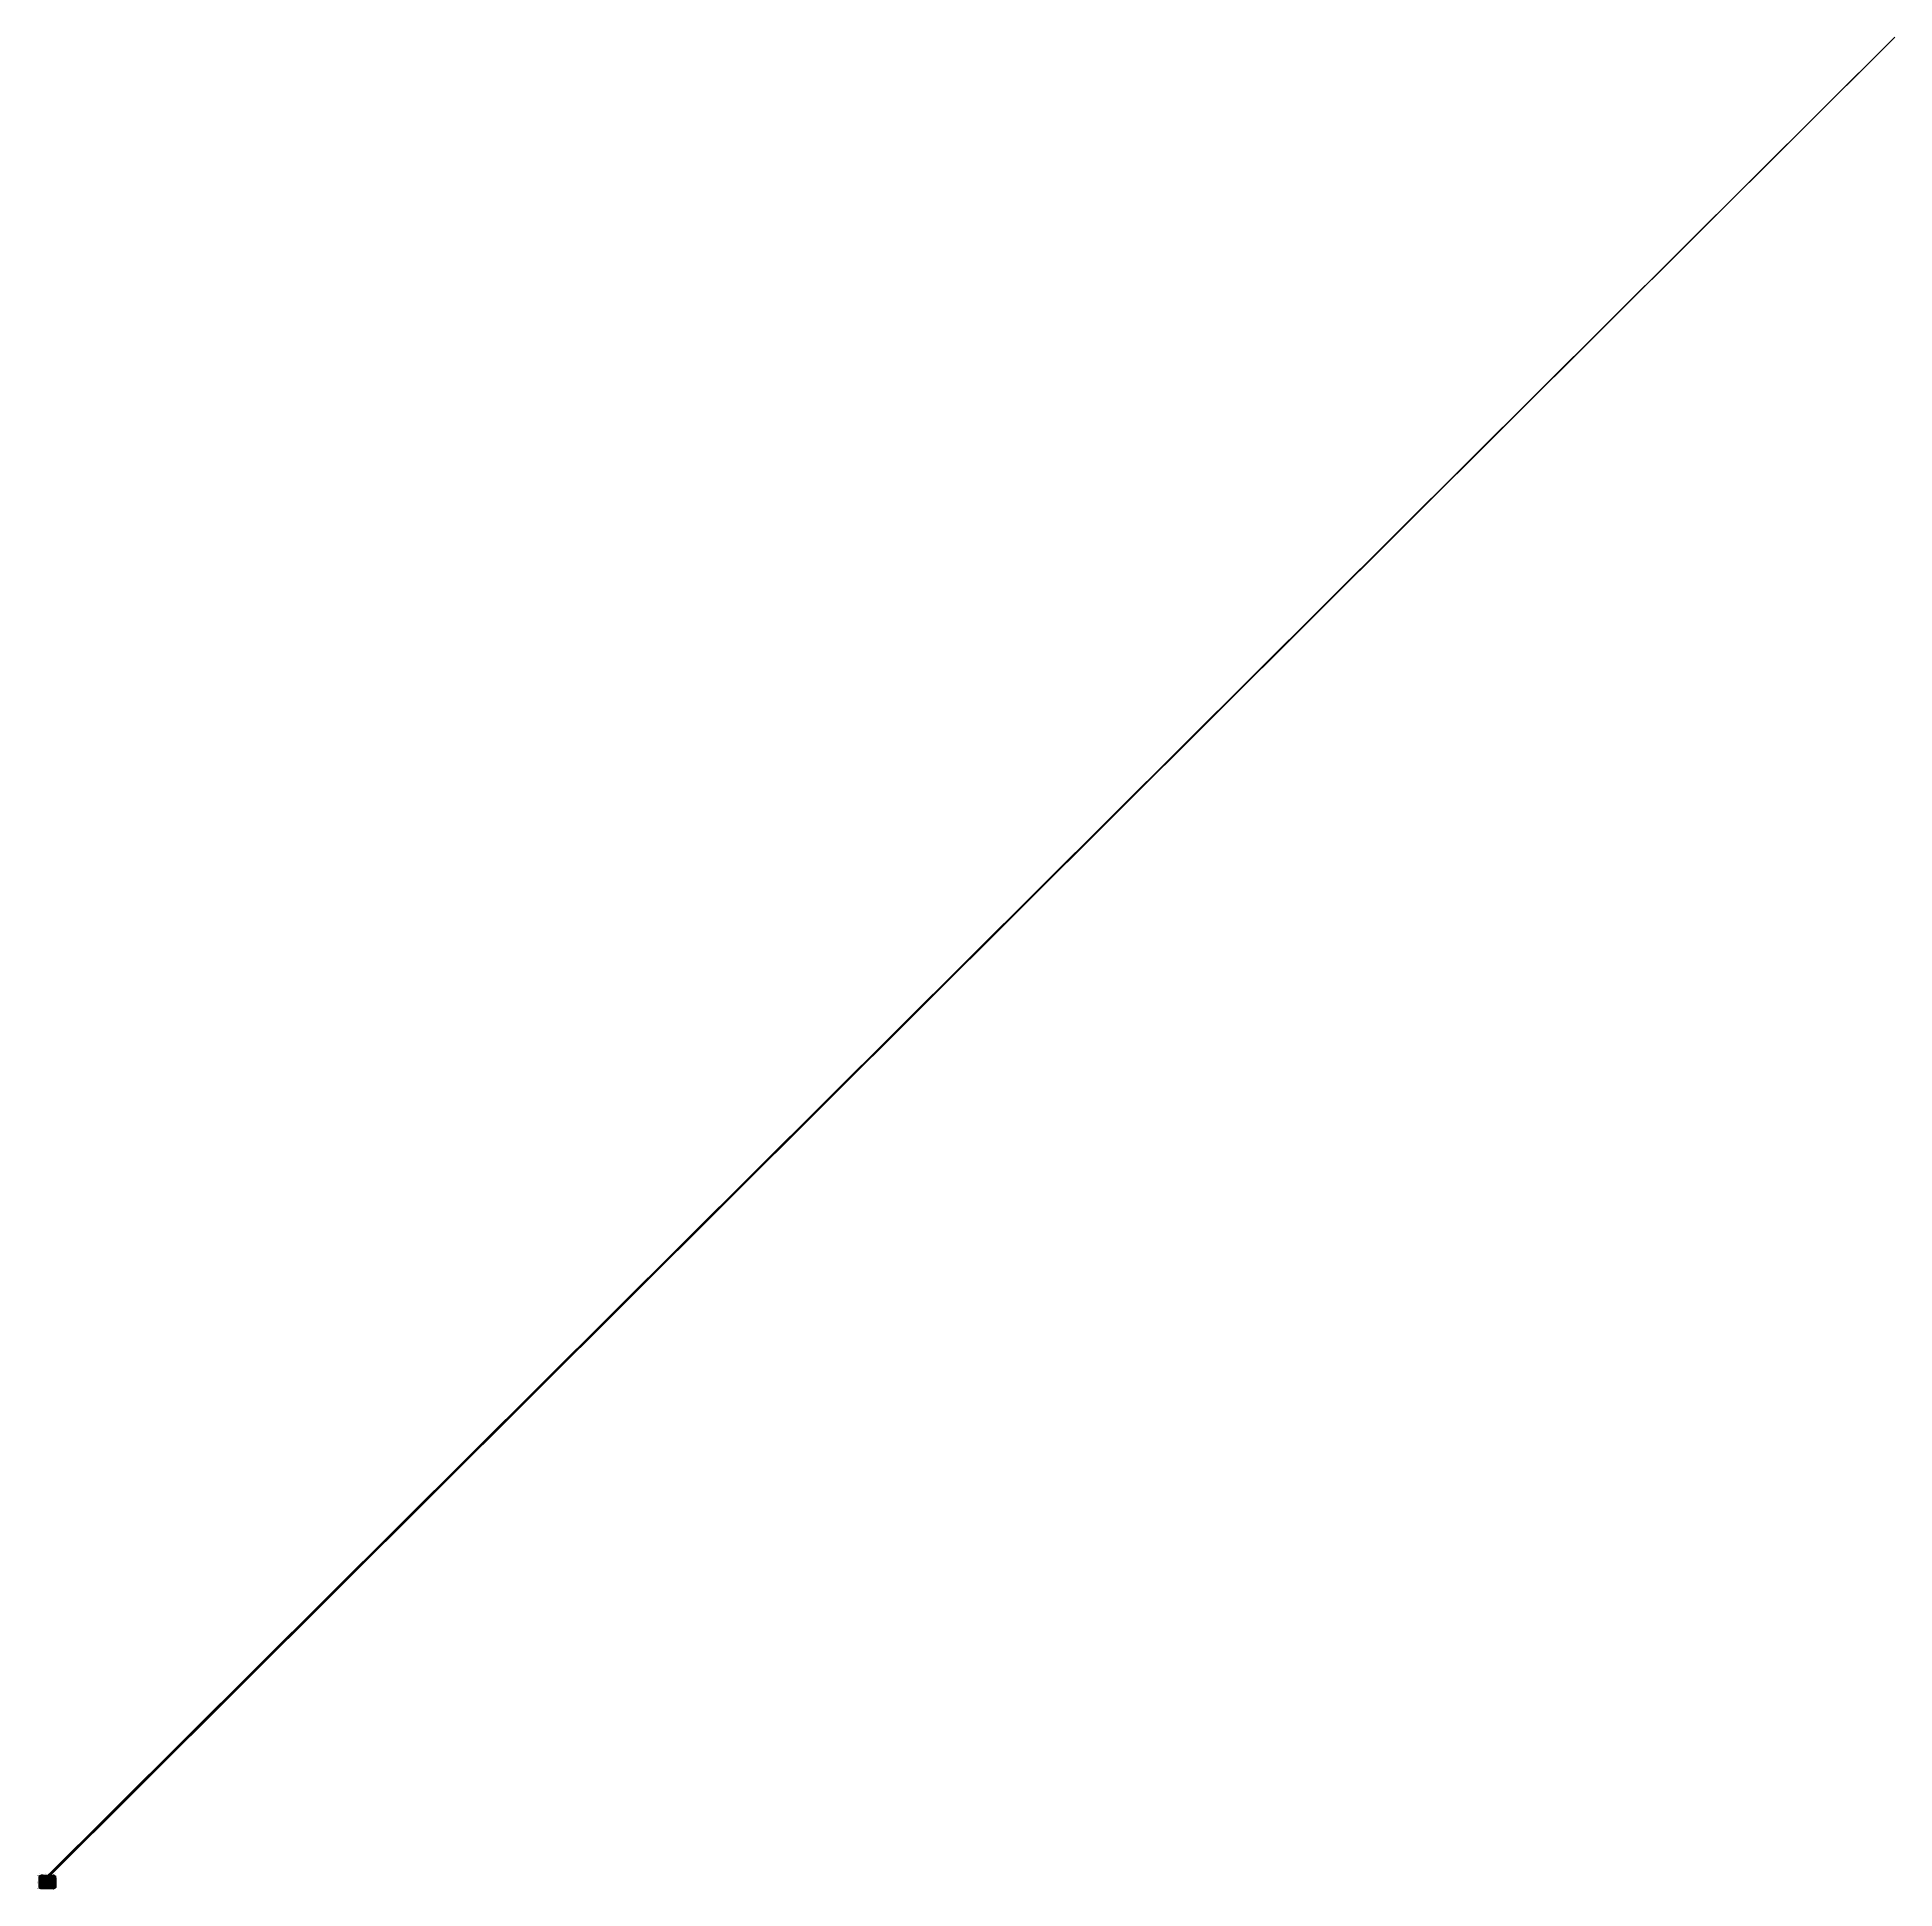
# Model space of a CAD drawing. Header units: millimetres. Extents: x -12 to 5428, y 0 to 5422.
import ezdxf

# ---------------------------------------------------------------- set-up
doc = ezdxf.new("R2010")
doc.units = ezdxf.units.MM
for name, color, linetype in [('BottomLayer', 5, 'Continuous'), ('BottomPaste', 16, 'Continuous'), ('BottomSolder', 6, 'Continuous'), ('Mechanical1', 6, 'Continuous'), ('Mechanical2', 216, 'Continuous'), ('MultiLayer', 9, 'Continuous'), ('PadHoleLayer', 156, 'Continuous'), ('TopLayer', 1, 'Continuous'), ('TopOverlay', 2, 'Continuous'), ('TopPaste', 8, 'Continuous'), ('TopSolder', 216, 'Continuous'), ('ViaHoleLayer', 16, 'Continuous')]:
    doc.layers.add(name, color=color, linetype=linetype)
doc.styles.add('Arial', font='', dxfattribs={"height": 0.2})
doc.styles.get('Arial').set_extended_font_data('Arial')

# ---------------------------------------------------------------- blocks, each defined once
blk = doc.blocks.new('64_LQFP__10_10__1')
at = {"layer": 'TopLayer'}
for points in [[(-6.3, 3.9), (-5.1, 3.9), (-5.1, 3.6), (-6.3, 3.6)], [(-6.3, 3.4), (-5.1, 3.4), (-5.1, 3.1), (-6.3, 3.1)], [(-6.3, 2.9), (-5.1, 2.9), (-5.1, 2.6), (-6.3, 2.6)], [(-6.3, 2.4), (-5.1, 2.4), (-5.1, 2.1), (-6.3, 2.1)], [(-6.3, 1.9), (-5.1, 1.9), (-5.1, 1.6), (-6.3, 1.6)], [(-6.3, 1.4), (-5.1, 1.4), (-5.1, 1.1), (-6.3, 1.1)], [(-6.3, 0.9), (-5.1, 0.9), (-5.1, 0.6), (-6.3, 0.6)], [(-6.3, 0.4), (-5.1, 0.4), (-5.1, 0.1), (-6.3, 0.1)], [(-3.6, 6.4), (-3.6, 5.2), (-3.9, 5.2), (-3.9, 6.4)], [(-3.1, 6.4), (-3.1, 5.2), (-3.4, 5.2), (-3.4, 6.4)], [(-2.6, 6.4), (-2.6, 5.2), (-2.9, 5.2), (-2.9, 6.4)], [(-2.1, 6.4), (-2.1, 5.2), (-2.4, 5.2), (-2.4, 6.4)], [(-1.6, 6.4), (-1.6, 5.2), (-1.9, 5.2), (-1.9, 6.4)], [(-1.1, 6.4), (-1.1, 5.2), (-1.4, 5.2), (-1.4, 6.4)], [(-0.6, 6.4), (-0.6, 5.2), (-0.9, 5.2), (-0.9, 6.4)], [(-0.1, 6.4), (-0.1, 5.2), (-0.4, 5.2), (-0.4, 6.4)], [(0.4, 6.4), (0.4, 5.2), (0.1, 5.2), (0.1, 6.4)], [(0.9, 6.4), (0.9, 5.2), (0.6, 5.2), (0.6, 6.4)], [(1.4, 6.4), (1.4, 5.2), (1.1, 5.2), (1.1, 6.4)], [(1.9, 6.4), (1.9, 5.2), (1.6, 5.2), (1.6, 6.4)], [(2.4, 6.4), (2.4, 5.2), (2.1, 5.2), (2.1, 6.4)], [(2.9, 6.4), (2.9, 5.2), (2.6, 5.2), (2.6, 6.4)], [(3.4, 6.4), (3.4, 5.2), (3.1, 5.2), (3.1, 6.4)], [(3.9, 6.4), (3.9, 5.2), (3.6, 5.2), (3.6, 6.4)], [(5.2, 3.9), (6.4, 3.9), (6.4, 3.6), (5.2, 3.6)], [(5.2, 3.4), (6.4, 3.4), (6.4, 3.1), (5.2, 3.1)], [(5.2, 2.9), (6.4, 2.9), (6.4, 2.6), (5.2, 2.6)], [(5.2, 2.4), (6.4, 2.4), (6.4, 2.1), (5.2, 2.1)], [(5.2, 1.9), (6.4, 1.9), (6.4, 1.6), (5.2, 1.6)], [(5.2, 1.4), (6.4, 1.4), (6.4, 1.1), (5.2, 1.1)], [(5.2, 0.9), (6.4, 0.9), (6.4, 0.6), (5.2, 0.6)], [(5.2, 0.4), (6.4, 0.4), (6.4, 0.1), (5.2, 0.1)], [(-6.3, -0.1), (-5.1, -0.1), (-5.1, -0.4), (-6.3, -0.4)], [(-6.3, -0.6), (-5.1, -0.6), (-5.1, -0.9), (-6.3, -0.9)], [(-6.3, -1.1), (-5.1, -1.1), (-5.1, -1.4), (-6.3, -1.4)], [(-6.3, -1.6), (-5.1, -1.6), (-5.1, -1.9), (-6.3, -1.9)], [(-6.3, -2.1), (-5.1, -2.1), (-5.1, -2.4), (-6.3, -2.4)], [(-6.3, -2.6), (-5.1, -2.6), (-5.1, -2.9), (-6.3, -2.9)], [(-6.3, -3.1), (-5.1, -3.1), (-5.1, -3.4), (-6.3, -3.4)], [(-6.3, -3.6), (-5.1, -3.6), (-5.1, -3.9), (-6.3, -3.9)], [(-3.9, -6.3), (-3.9, -5.1), (-3.6, -5.1), (-3.6, -6.3)], [(-3.4, -6.3), (-3.4, -5.1), (-3.1, -5.1), (-3.1, -6.3)], [(-2.9, -6.3), (-2.9, -5.1), (-2.6, -5.1), (-2.6, -6.3)], [(-2.4, -6.3), (-2.4, -5.1), (-2.1, -5.1), (-2.1, -6.3)], [(-1.9, -6.3), (-1.9, -5.1), (-1.6, -5.1), (-1.6, -6.3)], [(-1.4, -6.3), (-1.4, -5.1), (-1.1, -5.1), (-1.1, -6.3)], [(-0.9, -6.3), (-0.9, -5.1), (-0.6, -5.1), (-0.6, -6.3)], [(-0.4, -6.3), (-0.4, -5.1), (-0.1, -5.1), (-0.1, -6.3)], [(0.1, -6.3), (0.1, -5.1), (0.4, -5.1), (0.4, -6.3)], [(0.6, -6.3), (0.6, -5.1), (0.9, -5.1), (0.9, -6.3)], [(1.1, -6.3), (1.1, -5.1), (1.4, -5.1), (1.4, -6.3)], [(1.6, -6.3), (1.6, -5.1), (1.9, -5.1), (1.9, -6.3)], [(2.1, -6.3), (2.1, -5.1), (2.4, -5.1), (2.4, -6.3)], [(2.6, -6.3), (2.6, -5.1), (2.9, -5.1), (2.9, -6.3)], [(3.1, -6.3), (3.1, -5.1), (3.4, -5.1), (3.4, -6.3)], [(3.6, -6.3), (3.6, -5.1), (3.9, -5.1), (3.9, -6.3)], [(5.2, -0.1), (6.4, -0.1), (6.4, -0.4), (5.2, -0.4)], [(5.2, -0.6), (6.4, -0.6), (6.4, -0.9), (5.2, -0.9)], [(5.2, -1.1), (6.4, -1.1), (6.4, -1.4), (5.2, -1.4)], [(5.2, -1.6), (6.4, -1.6), (6.4, -1.9), (5.2, -1.9)], [(5.2, -2.1), (6.4, -2.1), (6.4, -2.4), (5.2, -2.4)], [(5.2, -2.6), (6.4, -2.6), (6.4, -2.9), (5.2, -2.9)], [(5.2, -3.1), (6.4, -3.1), (6.4, -3.4), (5.2, -3.4)], [(5.2, -3.6), (6.4, -3.6), (6.4, -3.9), (5.2, -3.9)]]:
    blk.add_hatch(color=1, dxfattribs=at).paths.add_polyline_path(points)
at = {"layer": 'TopOverlay'}
blk.add_hatch(color=2, dxfattribs=at).paths.add_polyline_path([(-5.1, 3.5), (-4.7, 3.5), (-4.7, 4), (-5.1, 4)])
at = {"layer": 'TopPaste'}
for points in [[(-6.3, 3.9), (-5.1, 3.9), (-5.1, 3.6), (-6.3, 3.6)], [(-6.3, 3.4), (-5.1, 3.4), (-5.1, 3.1), (-6.3, 3.1)], [(-6.3, 2.9), (-5.1, 2.9), (-5.1, 2.6), (-6.3, 2.6)], [(-6.3, 2.4), (-5.1, 2.4), (-5.1, 2.1), (-6.3, 2.1)], [(-6.3, 1.9), (-5.1, 1.9), (-5.1, 1.6), (-6.3, 1.6)], [(-6.3, 1.4), (-5.1, 1.4), (-5.1, 1.1), (-6.3, 1.1)], [(-6.3, 0.9), (-5.1, 0.9), (-5.1, 0.6), (-6.3, 0.6)], [(-6.3, 0.4), (-5.1, 0.4), (-5.1, 0.1), (-6.3, 0.1)], [(-3.6, 6.4), (-3.6, 5.2), (-3.9, 5.2), (-3.9, 6.4)], [(-3.1, 6.4), (-3.1, 5.2), (-3.4, 5.2), (-3.4, 6.4)], [(-2.6, 6.4), (-2.6, 5.2), (-2.9, 5.2), (-2.9, 6.4)], [(-2.1, 6.4), (-2.1, 5.2), (-2.4, 5.2), (-2.4, 6.4)], [(-1.6, 6.4), (-1.6, 5.2), (-1.9, 5.2), (-1.9, 6.4)], [(-1.1, 6.4), (-1.1, 5.2), (-1.4, 5.2), (-1.4, 6.4)], [(-0.6, 6.4), (-0.6, 5.2), (-0.9, 5.2), (-0.9, 6.4)], [(-0.1, 6.4), (-0.1, 5.2), (-0.4, 5.2), (-0.4, 6.4)], [(0.4, 6.4), (0.4, 5.2), (0.1, 5.2), (0.1, 6.4)], [(0.9, 6.4), (0.9, 5.2), (0.6, 5.2), (0.6, 6.4)], [(1.4, 6.4), (1.4, 5.2), (1.1, 5.2), (1.1, 6.4)], [(1.9, 6.4), (1.9, 5.2), (1.6, 5.2), (1.6, 6.4)], [(2.4, 6.4), (2.4, 5.2), (2.1, 5.2), (2.1, 6.4)], [(2.9, 6.4), (2.9, 5.2), (2.6, 5.2), (2.6, 6.4)], [(3.4, 6.4), (3.4, 5.2), (3.1, 5.2), (3.1, 6.4)], [(3.9, 6.4), (3.9, 5.2), (3.6, 5.2), (3.6, 6.4)], [(5.2, 3.9), (6.4, 3.9), (6.4, 3.6), (5.2, 3.6)], [(5.2, 3.4), (6.4, 3.4), (6.4, 3.1), (5.2, 3.1)], [(5.2, 2.9), (6.4, 2.9), (6.4, 2.6), (5.2, 2.6)], [(5.2, 2.4), (6.4, 2.4), (6.4, 2.1), (5.2, 2.1)], [(5.2, 1.9), (6.4, 1.9), (6.4, 1.6), (5.2, 1.6)], [(5.2, 1.4), (6.4, 1.4), (6.4, 1.1), (5.2, 1.1)], [(5.2, 0.9), (6.4, 0.9), (6.4, 0.6), (5.2, 0.6)], [(5.2, 0.4), (6.4, 0.4), (6.4, 0.1), (5.2, 0.1)], [(-6.3, -0.1), (-5.1, -0.1), (-5.1, -0.4), (-6.3, -0.4)], [(-6.3, -0.6), (-5.1, -0.6), (-5.1, -0.9), (-6.3, -0.9)], [(-6.3, -1.1), (-5.1, -1.1), (-5.1, -1.4), (-6.3, -1.4)], [(-6.3, -1.6), (-5.1, -1.6), (-5.1, -1.9), (-6.3, -1.9)], [(-6.3, -2.1), (-5.1, -2.1), (-5.1, -2.4), (-6.3, -2.4)], [(-6.3, -2.6), (-5.1, -2.6), (-5.1, -2.9), (-6.3, -2.9)], [(-6.3, -3.1), (-5.1, -3.1), (-5.1, -3.4), (-6.3, -3.4)], [(-6.3, -3.6), (-5.1, -3.6), (-5.1, -3.9), (-6.3, -3.9)], [(-3.9, -6.3), (-3.9, -5.1), (-3.6, -5.1), (-3.6, -6.3)], [(-3.4, -6.3), (-3.4, -5.1), (-3.1, -5.1), (-3.1, -6.3)], [(-2.9, -6.3), (-2.9, -5.1), (-2.6, -5.1), (-2.6, -6.3)], [(-2.4, -6.3), (-2.4, -5.1), (-2.1, -5.1), (-2.1, -6.3)], [(-1.9, -6.3), (-1.9, -5.1), (-1.6, -5.1), (-1.6, -6.3)], [(-1.4, -6.3), (-1.4, -5.1), (-1.1, -5.1), (-1.1, -6.3)], [(-0.9, -6.3), (-0.9, -5.1), (-0.6, -5.1), (-0.6, -6.3)], [(-0.4, -6.3), (-0.4, -5.1), (-0.1, -5.1), (-0.1, -6.3)], [(0.1, -6.3), (0.1, -5.1), (0.4, -5.1), (0.4, -6.3)], [(0.6, -6.3), (0.6, -5.1), (0.9, -5.1), (0.9, -6.3)], [(1.1, -6.3), (1.1, -5.1), (1.4, -5.1), (1.4, -6.3)], [(1.6, -6.3), (1.6, -5.1), (1.9, -5.1), (1.9, -6.3)], [(2.1, -6.3), (2.1, -5.1), (2.4, -5.1), (2.4, -6.3)], [(2.6, -6.3), (2.6, -5.1), (2.9, -5.1), (2.9, -6.3)], [(3.1, -6.3), (3.1, -5.1), (3.4, -5.1), (3.4, -6.3)], [(3.6, -6.3), (3.6, -5.1), (3.9, -5.1), (3.9, -6.3)], [(5.2, -0.1), (6.4, -0.1), (6.4, -0.4), (5.2, -0.4)], [(5.2, -0.6), (6.4, -0.6), (6.4, -0.9), (5.2, -0.9)], [(5.2, -1.1), (6.4, -1.1), (6.4, -1.4), (5.2, -1.4)], [(5.2, -1.6), (6.4, -1.6), (6.4, -1.9), (5.2, -1.9)], [(5.2, -2.1), (6.4, -2.1), (6.4, -2.4), (5.2, -2.4)], [(5.2, -2.6), (6.4, -2.6), (6.4, -2.9), (5.2, -2.9)], [(5.2, -3.1), (6.4, -3.1), (6.4, -3.4), (5.2, -3.4)], [(5.2, -3.6), (6.4, -3.6), (6.4, -3.9), (5.2, -3.9)]]:
    blk.add_hatch(color=8, dxfattribs=at).paths.add_polyline_path(points)
at = {"layer": 'TopSolder'}
for points in [[(-6.4, 4), (-5.1, 4), (-5.1, 3.5), (-6.4, 3.5)], [(-6.4, 3.5), (-5.1, 3.5), (-5.1, 3), (-6.4, 3)], [(-6.4, 3), (-5.1, 3), (-5.1, 2.5), (-6.4, 2.5)], [(-6.4, 2.5), (-5.1, 2.5), (-5.1, 2), (-6.4, 2)], [(-6.4, 2), (-5.1, 2), (-5.1, 1.5), (-6.4, 1.5)], [(-6.4, 1.5), (-5.1, 1.5), (-5.1, 1), (-6.4, 1)], [(-6.4, 1), (-5.1, 1), (-5.1, 0.5), (-6.4, 0.5)], [(-6.4, 0.5), (-5.1, 0.5), (-5.1, 0), (-6.4, 0)], [(-3.5, 6.4), (-3.5, 5.1), (-4, 5.1), (-4, 6.4)], [(-3, 6.4), (-3, 5.1), (-3.5, 5.1), (-3.5, 6.4)], [(-2.5, 6.4), (-2.5, 5.1), (-3, 5.1), (-3, 6.4)], [(-2, 6.4), (-2, 5.1), (-2.5, 5.1), (-2.5, 6.4)], [(-1.5, 6.4), (-1.5, 5.1), (-2, 5.1), (-2, 6.4)], [(-1, 6.4), (-1, 5.1), (-1.5, 5.1), (-1.5, 6.4)], [(-0.5, 6.4), (-0.5, 5.1), (-1, 5.1), (-1, 6.4)], [(0, 6.4), (0, 5.1), (-0.5, 5.1), (-0.5, 6.4)], [(0.5, 6.4), (0.5, 5.1), (0, 5.1), (0, 6.4)], [(1, 6.4), (1, 5.1), (0.5, 5.1), (0.5, 6.4)], [(1.5, 6.4), (1.5, 5.1), (1, 5.1), (1, 6.4)], [(2, 6.4), (2, 5.1), (1.5, 5.1), (1.5, 6.4)], [(2.5, 6.4), (2.5, 5.1), (2, 5.1), (2, 6.4)], [(3, 6.4), (3, 5.1), (2.5, 5.1), (2.5, 6.4)], [(3.5, 6.4), (3.5, 5.1), (3, 5.1), (3, 6.4)], [(4, 6.4), (4, 5.1), (3.5, 5.1), (3.5, 6.4)], [(5.1, 4), (6.4, 4), (6.4, 3.5), (5.1, 3.5)], [(5.1, 3.5), (6.4, 3.5), (6.4, 3), (5.1, 3)], [(5.1, 3), (6.4, 3), (6.4, 2.5), (5.1, 2.5)], [(5.1, 2.5), (6.4, 2.5), (6.4, 2), (5.1, 2)], [(5.1, 2), (6.4, 2), (6.4, 1.5), (5.1, 1.5)], [(5.1, 1.5), (6.4, 1.5), (6.4, 1), (5.1, 1)], [(5.1, 1), (6.4, 1), (6.4, 0.5), (5.1, 0.5)], [(5.1, 0.5), (6.4, 0.5), (6.4, 0), (5.1, 0)], [(-6.4, 0), (-5.1, 0), (-5.1, -0.5), (-6.4, -0.5)], [(-6.4, -0.5), (-5.1, -0.5), (-5.1, -1), (-6.4, -1)], [(-6.4, -1), (-5.1, -1), (-5.1, -1.5), (-6.4, -1.5)], [(-6.4, -1.5), (-5.1, -1.5), (-5.1, -2), (-6.4, -2)], [(-6.4, -2), (-5.1, -2), (-5.1, -2.5), (-6.4, -2.5)], [(-6.4, -2.5), (-5.1, -2.5), (-5.1, -3), (-6.4, -3)], [(-6.4, -3), (-5.1, -3), (-5.1, -3.5), (-6.4, -3.5)], [(-6.4, -3.5), (-5.1, -3.5), (-5.1, -4), (-6.4, -4)], [(-4, -6.4), (-4, -5.1), (-3.5, -5.1), (-3.5, -6.4)], [(-3.5, -6.4), (-3.5, -5.1), (-3, -5.1), (-3, -6.4)], [(-3, -6.4), (-3, -5.1), (-2.5, -5.1), (-2.5, -6.4)], [(-2.5, -6.4), (-2.5, -5.1), (-2, -5.1), (-2, -6.4)], [(-2, -6.4), (-2, -5.1), (-1.5, -5.1), (-1.5, -6.4)], [(-1.5, -6.4), (-1.5, -5.1), (-1, -5.1), (-1, -6.4)], [(-1, -6.4), (-1, -5.1), (-0.5, -5.1), (-0.5, -6.4)], [(-0.5, -6.4), (-0.5, -5.1), (0, -5.1), (0, -6.4)], [(0, -6.4), (0, -5.1), (0.5, -5.1), (0.5, -6.4)], [(0.5, -6.4), (0.5, -5.1), (1, -5.1), (1, -6.4)], [(1, -6.4), (1, -5.1), (1.5, -5.1), (1.5, -6.4)], [(1.5, -6.4), (1.5, -5.1), (2, -5.1), (2, -6.4)], [(2, -6.4), (2, -5.1), (2.5, -5.1), (2.5, -6.4)], [(2.5, -6.4), (2.5, -5.1), (3, -5.1), (3, -6.4)], [(3, -6.4), (3, -5.1), (3.5, -5.1), (3.5, -6.4)], [(3.5, -6.4), (3.5, -5.1), (4, -5.1), (4, -6.4)], [(5.1, 0), (6.4, 0), (6.4, -0.5), (5.1, -0.5)], [(5.1, -0.5), (6.4, -0.5), (6.4, -1), (5.1, -1)], [(5.1, -1), (6.4, -1), (6.4, -1.5), (5.1, -1.5)], [(5.1, -1.5), (6.4, -1.5), (6.4, -2), (5.1, -2)], [(5.1, -2), (6.4, -2), (6.4, -2.5), (5.1, -2.5)], [(5.1, -2.5), (6.4, -2.5), (6.4, -3), (5.1, -3)], [(5.1, -3), (6.4, -3), (6.4, -3.5), (5.1, -3.5)], [(5.1, -3.5), (6.4, -3.5), (6.4, -4), (5.1, -4)]]:
    blk.add_hatch(color=216, dxfattribs=at).paths.add_polyline_path(points)
at = {"layer": 'TopOverlay', "const_width": 0.127}
for points in [[(-6.6, 3.9), (-6.6, 3.6)], [(-6.5, 3.8), (-6.6, 3.9)], [(-6.5, 3.8), (-6.6, 3.6)], [(-4.1, 5.4), (-5.3, 4.2)], [(5.3, 4.2), (4.1, 5.4)], [(-4.1, -5.4), (-5.3, -4.2)], [(5.3, -4.2), (4.1, -5.4)]]:
    blk.add_lwpolyline(points, dxfattribs=at)
at = {"layer": 'TopOverlay', "const_width": 0.0635}
for points in [[(-6.7, 3.9, 1), (-6.6, 3.9, 1)], [(-6.7, 3.9, 1), (-6.6, 3.9, 1)], [(-6.7, 3.6, 1), (-6.6, 3.6, 1)], [(-6.7, 3.6, 1), (-6.6, 3.6, 1)], [(-6.5, 3.8, 1), (-6.5, 3.8, 1)], [(-6.5, 3.8, 1), (-6.5, 3.8, 1)], [(-5.3, 4.2, 1), (-5.3, 4.2, 1)], [(-4.1, 5.4, 1), (-4.1, 5.4, 1)], [(4.1, 5.4, 1), (4.1, 5.4, 1)], [(5.3, 4.2, 1), (5.3, 4.2, 1)], [(-5.3, -4.2, 1), (-5.3, -4.2, 1)], [(-4.1, -5.4, 1), (-4.1, -5.4, 1)], [(4.1, -5.4, 1), (4.1, -5.4, 1)], [(5.3, -4.2, 1), (5.3, -4.2, 1)]]:
    blk.add_lwpolyline(points, format="xyb", close=True, dxfattribs=at)
blk = doc.blocks.new('180_FCBGA__15X15__2')
at = {"layer": 'TopLayer'}
h = blk.add_hatch(color=1, dxfattribs=at)
edge = h.paths.add_edge_path()
edge.add_arc((-6.8, 6.8), 0.2, 0, 360)
h = blk.add_hatch(color=1, dxfattribs=at)
edge = h.paths.add_edge_path()
edge.add_arc((-6.8, 6), 0.2, 0, 360)
h = blk.add_hatch(color=1, dxfattribs=at)
edge = h.paths.add_edge_path()
edge.add_arc((-6.8, 5.2), 0.2, 0, 360)
h = blk.add_hatch(color=1, dxfattribs=at)
edge = h.paths.add_edge_path()
edge.add_arc((-6.8, 4.4), 0.2, 0, 360)
h = blk.add_hatch(color=1, dxfattribs=at)
edge = h.paths.add_edge_path()
edge.add_arc((-6.8, 3.6), 0.2, 0, 360)
h = blk.add_hatch(color=1, dxfattribs=at)
edge = h.paths.add_edge_path()
edge.add_arc((-6.8, 2.8), 0.2, 0, 360)
h = blk.add_hatch(color=1, dxfattribs=at)
edge = h.paths.add_edge_path()
edge.add_arc((-6.8, 2), 0.2, 0, 360)
h = blk.add_hatch(color=1, dxfattribs=at)
edge = h.paths.add_edge_path()
edge.add_arc((-6.8, 1.2), 0.2, 0, 360)
h = blk.add_hatch(color=1, dxfattribs=at)
edge = h.paths.add_edge_path()
edge.add_arc((-6.8, 0.4), 0.2, 0, 360)
h = blk.add_hatch(color=1, dxfattribs=at)
edge = h.paths.add_edge_path()
edge.add_arc((-6, 6.8), 0.2, 0, 360)
h = blk.add_hatch(color=1, dxfattribs=at)
edge = h.paths.add_edge_path()
edge.add_arc((-6, 6), 0.2, 0, 360)
h = blk.add_hatch(color=1, dxfattribs=at)
edge = h.paths.add_edge_path()
edge.add_arc((-6, 5.2), 0.2, 0, 360)
h = blk.add_hatch(color=1, dxfattribs=at)
edge = h.paths.add_edge_path()
edge.add_arc((-6, 4.4), 0.2, 0, 360)
h = blk.add_hatch(color=1, dxfattribs=at)
edge = h.paths.add_edge_path()
edge.add_arc((-6, 3.6), 0.2, 0, 360)
h = blk.add_hatch(color=1, dxfattribs=at)
edge = h.paths.add_edge_path()
edge.add_arc((-6, 2.8), 0.2, 0, 360)
h = blk.add_hatch(color=1, dxfattribs=at)
edge = h.paths.add_edge_path()
edge.add_arc((-6, 2), 0.2, 0, 360)
h = blk.add_hatch(color=1, dxfattribs=at)
edge = h.paths.add_edge_path()
edge.add_arc((-6, 1.2), 0.2, 0, 360)
h = blk.add_hatch(color=1, dxfattribs=at)
edge = h.paths.add_edge_path()
edge.add_arc((-6, 0.4), 0.2, 0, 360)
h = blk.add_hatch(color=1, dxfattribs=at)
edge = h.paths.add_edge_path()
edge.add_arc((-5.2, 6.8), 0.2, 0, 360)
h = blk.add_hatch(color=1, dxfattribs=at)
edge = h.paths.add_edge_path()
edge.add_arc((-5.2, 6), 0.2, 0, 360)
h = blk.add_hatch(color=1, dxfattribs=at)
edge = h.paths.add_edge_path()
edge.add_arc((-5.2, 5.2), 0.2, 0, 360)
h = blk.add_hatch(color=1, dxfattribs=at)
edge = h.paths.add_edge_path()
edge.add_arc((-5.2, 4.4), 0.2, 0, 360)
h = blk.add_hatch(color=1, dxfattribs=at)
edge = h.paths.add_edge_path()
edge.add_arc((-5.2, 3.6), 0.2, 0, 360)
h = blk.add_hatch(color=1, dxfattribs=at)
edge = h.paths.add_edge_path()
edge.add_arc((-5.2, 2.8), 0.2, 0, 360)
h = blk.add_hatch(color=1, dxfattribs=at)
edge = h.paths.add_edge_path()
edge.add_arc((-5.2, 2), 0.2, 0, 360)
h = blk.add_hatch(color=1, dxfattribs=at)
edge = h.paths.add_edge_path()
edge.add_arc((-5.2, 1.2), 0.2, 0, 360)
h = blk.add_hatch(color=1, dxfattribs=at)
edge = h.paths.add_edge_path()
edge.add_arc((-5.2, 0.4), 0.2, 0, 360)
h = blk.add_hatch(color=1, dxfattribs=at)
edge = h.paths.add_edge_path()
edge.add_arc((-4.4, 6.8), 0.2, 0, 360)
h = blk.add_hatch(color=1, dxfattribs=at)
edge = h.paths.add_edge_path()
edge.add_arc((-4.4, 6), 0.2, 0, 360)
h = blk.add_hatch(color=1, dxfattribs=at)
edge = h.paths.add_edge_path()
edge.add_arc((-4.4, 5.2), 0.2, 0, 360)
h = blk.add_hatch(color=1, dxfattribs=at)
edge = h.paths.add_edge_path()
edge.add_arc((-3.6, 6.8), 0.2, 0, 360)
h = blk.add_hatch(color=1, dxfattribs=at)
edge = h.paths.add_edge_path()
edge.add_arc((-3.6, 6), 0.2, 0, 360)
h = blk.add_hatch(color=1, dxfattribs=at)
edge = h.paths.add_edge_path()
edge.add_arc((-3.6, 5.2), 0.2, 0, 360)
h = blk.add_hatch(color=1, dxfattribs=at)
edge = h.paths.add_edge_path()
edge.add_arc((-2.8, 6.8), 0.2, 0, 360)
h = blk.add_hatch(color=1, dxfattribs=at)
edge = h.paths.add_edge_path()
edge.add_arc((-2.8, 6), 0.2, 0, 360)
h = blk.add_hatch(color=1, dxfattribs=at)
edge = h.paths.add_edge_path()
edge.add_arc((-2.8, 5.2), 0.2, 0, 360)
h = blk.add_hatch(color=1, dxfattribs=at)
edge = h.paths.add_edge_path()
edge.add_arc((-2, 6.8), 0.2, 0, 360)
h = blk.add_hatch(color=1, dxfattribs=at)
edge = h.paths.add_edge_path()
edge.add_arc((-2, 6), 0.2, 0, 360)
h = blk.add_hatch(color=1, dxfattribs=at)
edge = h.paths.add_edge_path()
edge.add_arc((-2, 5.2), 0.2, 0, 360)
h = blk.add_hatch(color=1, dxfattribs=at)
edge = h.paths.add_edge_path()
edge.add_arc((-1.2, 6.8), 0.2, 0, 360)
h = blk.add_hatch(color=1, dxfattribs=at)
edge = h.paths.add_edge_path()
edge.add_arc((-1.2, 6), 0.2, 0, 360)
h = blk.add_hatch(color=1, dxfattribs=at)
edge = h.paths.add_edge_path()
edge.add_arc((-1.2, 5.2), 0.2, 0, 360)
h = blk.add_hatch(color=1, dxfattribs=at)
edge = h.paths.add_edge_path()
edge.add_arc((-0.4, 6.8), 0.2, 0, 360)
h = blk.add_hatch(color=1, dxfattribs=at)
edge = h.paths.add_edge_path()
edge.add_arc((-0.4, 6), 0.2, 0, 360)
h = blk.add_hatch(color=1, dxfattribs=at)
edge = h.paths.add_edge_path()
edge.add_arc((-0.4, 5.2), 0.2, 0, 360)
h = blk.add_hatch(color=1, dxfattribs=at)
edge = h.paths.add_edge_path()
edge.add_arc((0.4, 6.8), 0.2, 0, 360)
h = blk.add_hatch(color=1, dxfattribs=at)
edge = h.paths.add_edge_path()
edge.add_arc((0.4, 6), 0.2, 0, 360)
h = blk.add_hatch(color=1, dxfattribs=at)
edge = h.paths.add_edge_path()
edge.add_arc((0.4, 5.2), 0.2, 0, 360)
h = blk.add_hatch(color=1, dxfattribs=at)
edge = h.paths.add_edge_path()
edge.add_arc((1.2, 6.8), 0.2, 0, 360)
h = blk.add_hatch(color=1, dxfattribs=at)
edge = h.paths.add_edge_path()
edge.add_arc((1.2, 6), 0.2, 0, 360)
h = blk.add_hatch(color=1, dxfattribs=at)
edge = h.paths.add_edge_path()
edge.add_arc((1.2, 5.2), 0.2, 0, 360)
h = blk.add_hatch(color=1, dxfattribs=at)
edge = h.paths.add_edge_path()
edge.add_arc((2, 6.8), 0.2, 0, 360)
h = blk.add_hatch(color=1, dxfattribs=at)
edge = h.paths.add_edge_path()
edge.add_arc((2, 6), 0.2, 0, 360)
h = blk.add_hatch(color=1, dxfattribs=at)
edge = h.paths.add_edge_path()
edge.add_arc((2, 5.2), 0.2, 0, 360)
h = blk.add_hatch(color=1, dxfattribs=at)
edge = h.paths.add_edge_path()
edge.add_arc((2.8, 6.8), 0.2, 0, 360)
h = blk.add_hatch(color=1, dxfattribs=at)
edge = h.paths.add_edge_path()
edge.add_arc((2.8, 6), 0.2, 0, 360)
h = blk.add_hatch(color=1, dxfattribs=at)
edge = h.paths.add_edge_path()
edge.add_arc((2.8, 5.2), 0.2, 0, 360)
h = blk.add_hatch(color=1, dxfattribs=at)
edge = h.paths.add_edge_path()
edge.add_arc((3.6, 6.8), 0.2, 0, 360)
h = blk.add_hatch(color=1, dxfattribs=at)
edge = h.paths.add_edge_path()
edge.add_arc((3.6, 6), 0.2, 0, 360)
h = blk.add_hatch(color=1, dxfattribs=at)
edge = h.paths.add_edge_path()
edge.add_arc((3.6, 5.2), 0.2, 0, 360)
h = blk.add_hatch(color=1, dxfattribs=at)
edge = h.paths.add_edge_path()
edge.add_arc((4.4, 6.8), 0.2, 0, 360)
h = blk.add_hatch(color=1, dxfattribs=at)
edge = h.paths.add_edge_path()
edge.add_arc((4.4, 6), 0.2, 0, 360)
h = blk.add_hatch(color=1, dxfattribs=at)
edge = h.paths.add_edge_path()
edge.add_arc((4.4, 5.2), 0.2, 0, 360)
h = blk.add_hatch(color=1, dxfattribs=at)
edge = h.paths.add_edge_path()
edge.add_arc((5.2, 6.8), 0.2, 0, 360)
h = blk.add_hatch(color=1, dxfattribs=at)
edge = h.paths.add_edge_path()
edge.add_arc((5.2, 6), 0.2, 0, 360)
h = blk.add_hatch(color=1, dxfattribs=at)
edge = h.paths.add_edge_path()
edge.add_arc((5.2, 5.2), 0.2, 0, 360)
h = blk.add_hatch(color=1, dxfattribs=at)
edge = h.paths.add_edge_path()
edge.add_arc((5.2, 4.4), 0.2, 0, 360)
h = blk.add_hatch(color=1, dxfattribs=at)
edge = h.paths.add_edge_path()
edge.add_arc((5.2, 3.6), 0.2, 0, 360)
h = blk.add_hatch(color=1, dxfattribs=at)
edge = h.paths.add_edge_path()
edge.add_arc((5.2, 2.8), 0.2, 0, 360)
h = blk.add_hatch(color=1, dxfattribs=at)
edge = h.paths.add_edge_path()
edge.add_arc((5.2, 2), 0.2, 0, 360)
h = blk.add_hatch(color=1, dxfattribs=at)
edge = h.paths.add_edge_path()
edge.add_arc((5.2, 1.2), 0.2, 0, 360)
h = blk.add_hatch(color=1, dxfattribs=at)
edge = h.paths.add_edge_path()
edge.add_arc((5.2, 0.4), 0.2, 0, 360)
h = blk.add_hatch(color=1, dxfattribs=at)
edge = h.paths.add_edge_path()
edge.add_arc((6, 6.8), 0.2, 0, 360)
h = blk.add_hatch(color=1, dxfattribs=at)
edge = h.paths.add_edge_path()
edge.add_arc((6, 6), 0.2, 0, 360)
h = blk.add_hatch(color=1, dxfattribs=at)
edge = h.paths.add_edge_path()
edge.add_arc((6, 5.2), 0.2, 0, 360)
h = blk.add_hatch(color=1, dxfattribs=at)
edge = h.paths.add_edge_path()
edge.add_arc((6, 4.4), 0.2, 0, 360)
h = blk.add_hatch(color=1, dxfattribs=at)
edge = h.paths.add_edge_path()
edge.add_arc((6, 3.6), 0.2, 0, 360)
h = blk.add_hatch(color=1, dxfattribs=at)
edge = h.paths.add_edge_path()
edge.add_arc((6, 2.8), 0.2, 0, 360)
h = blk.add_hatch(color=1, dxfattribs=at)
edge = h.paths.add_edge_path()
edge.add_arc((6, 2), 0.2, 0, 360)
h = blk.add_hatch(color=1, dxfattribs=at)
edge = h.paths.add_edge_path()
edge.add_arc((6, 1.2), 0.2, 0, 360)
h = blk.add_hatch(color=1, dxfattribs=at)
edge = h.paths.add_edge_path()
edge.add_arc((6, 0.4), 0.2, 0, 360)
h = blk.add_hatch(color=1, dxfattribs=at)
edge = h.paths.add_edge_path()
edge.add_arc((6.8, 6.8), 0.2, 0, 360)
h = blk.add_hatch(color=1, dxfattribs=at)
edge = h.paths.add_edge_path()
edge.add_arc((6.8, 6), 0.2, 0, 360)
h = blk.add_hatch(color=1, dxfattribs=at)
edge = h.paths.add_edge_path()
edge.add_arc((6.8, 5.2), 0.2, 0, 360)
h = blk.add_hatch(color=1, dxfattribs=at)
edge = h.paths.add_edge_path()
edge.add_arc((6.8, 4.4), 0.2, 0, 360)
h = blk.add_hatch(color=1, dxfattribs=at)
edge = h.paths.add_edge_path()
edge.add_arc((6.8, 3.6), 0.2, 0, 360)
h = blk.add_hatch(color=1, dxfattribs=at)
edge = h.paths.add_edge_path()
edge.add_arc((6.8, 2.8), 0.2, 0, 360)
h = blk.add_hatch(color=1, dxfattribs=at)
edge = h.paths.add_edge_path()
edge.add_arc((6.8, 2), 0.2, 0, 360)
h = blk.add_hatch(color=1, dxfattribs=at)
edge = h.paths.add_edge_path()
edge.add_arc((6.8, 1.2), 0.2, 0, 360)
h = blk.add_hatch(color=1, dxfattribs=at)
edge = h.paths.add_edge_path()
edge.add_arc((6.8, 0.4), 0.2, 0, 360)
h = blk.add_hatch(color=1, dxfattribs=at)
edge = h.paths.add_edge_path()
edge.add_arc((-6.8, -0.4), 0.2, 0, 360)
h = blk.add_hatch(color=1, dxfattribs=at)
edge = h.paths.add_edge_path()
edge.add_arc((-6.8, -1.2), 0.2, 0, 360)
h = blk.add_hatch(color=1, dxfattribs=at)
edge = h.paths.add_edge_path()
edge.add_arc((-6.8, -2), 0.2, 0, 360)
h = blk.add_hatch(color=1, dxfattribs=at)
edge = h.paths.add_edge_path()
edge.add_arc((-6.8, -2.8), 0.2, 0, 360)
h = blk.add_hatch(color=1, dxfattribs=at)
edge = h.paths.add_edge_path()
edge.add_arc((-6.8, -3.6), 0.2, 0, 360)
h = blk.add_hatch(color=1, dxfattribs=at)
edge = h.paths.add_edge_path()
edge.add_arc((-6.8, -4.4), 0.2, 0, 360)
h = blk.add_hatch(color=1, dxfattribs=at)
edge = h.paths.add_edge_path()
edge.add_arc((-6.8, -5.2), 0.2, 0, 360)
h = blk.add_hatch(color=1, dxfattribs=at)
edge = h.paths.add_edge_path()
edge.add_arc((-6.8, -6), 0.2, 0, 360)
h = blk.add_hatch(color=1, dxfattribs=at)
edge = h.paths.add_edge_path()
edge.add_arc((-6.8, -6.8), 0.2, 0, 360)
h = blk.add_hatch(color=1, dxfattribs=at)
edge = h.paths.add_edge_path()
edge.add_arc((-6, -0.4), 0.2, 0, 360)
h = blk.add_hatch(color=1, dxfattribs=at)
edge = h.paths.add_edge_path()
edge.add_arc((-6, -1.2), 0.2, 0, 360)
h = blk.add_hatch(color=1, dxfattribs=at)
edge = h.paths.add_edge_path()
edge.add_arc((-6, -2), 0.2, 0, 360)
h = blk.add_hatch(color=1, dxfattribs=at)
edge = h.paths.add_edge_path()
edge.add_arc((-6, -2.8), 0.2, 0, 360)
h = blk.add_hatch(color=1, dxfattribs=at)
edge = h.paths.add_edge_path()
edge.add_arc((-6, -3.6), 0.2, 0, 360)
h = blk.add_hatch(color=1, dxfattribs=at)
edge = h.paths.add_edge_path()
edge.add_arc((-6, -4.4), 0.2, 0, 360)
h = blk.add_hatch(color=1, dxfattribs=at)
edge = h.paths.add_edge_path()
edge.add_arc((-6, -5.2), 0.2, 0, 360)
h = blk.add_hatch(color=1, dxfattribs=at)
edge = h.paths.add_edge_path()
edge.add_arc((-6, -6), 0.2, 0, 360)
h = blk.add_hatch(color=1, dxfattribs=at)
edge = h.paths.add_edge_path()
edge.add_arc((-6, -6.8), 0.2, 0, 360)
h = blk.add_hatch(color=1, dxfattribs=at)
edge = h.paths.add_edge_path()
edge.add_arc((-5.2, -0.4), 0.2, 0, 360)
h = blk.add_hatch(color=1, dxfattribs=at)
edge = h.paths.add_edge_path()
edge.add_arc((-5.2, -1.2), 0.2, 0, 360)
h = blk.add_hatch(color=1, dxfattribs=at)
edge = h.paths.add_edge_path()
edge.add_arc((-5.2, -2), 0.2, 0, 360)
h = blk.add_hatch(color=1, dxfattribs=at)
edge = h.paths.add_edge_path()
edge.add_arc((-5.2, -2.8), 0.2, 0, 360)
h = blk.add_hatch(color=1, dxfattribs=at)
edge = h.paths.add_edge_path()
edge.add_arc((-5.2, -3.6), 0.2, 0, 360)
h = blk.add_hatch(color=1, dxfattribs=at)
edge = h.paths.add_edge_path()
edge.add_arc((-5.2, -4.4), 0.2, 0, 360)
h = blk.add_hatch(color=1, dxfattribs=at)
edge = h.paths.add_edge_path()
edge.add_arc((-5.2, -5.2), 0.2, 0, 360)
h = blk.add_hatch(color=1, dxfattribs=at)
edge = h.paths.add_edge_path()
edge.add_arc((-5.2, -6), 0.2, 0, 360)
h = blk.add_hatch(color=1, dxfattribs=at)
edge = h.paths.add_edge_path()
edge.add_arc((-5.2, -6.8), 0.2, 0, 360)
h = blk.add_hatch(color=1, dxfattribs=at)
edge = h.paths.add_edge_path()
edge.add_arc((-4.4, -5.2), 0.2, 0, 360)
h = blk.add_hatch(color=1, dxfattribs=at)
edge = h.paths.add_edge_path()
edge.add_arc((-4.4, -6), 0.2, 0, 360)
h = blk.add_hatch(color=1, dxfattribs=at)
edge = h.paths.add_edge_path()
edge.add_arc((-4.4, -6.8), 0.2, 0, 360)
h = blk.add_hatch(color=1, dxfattribs=at)
edge = h.paths.add_edge_path()
edge.add_arc((-3.6, -5.2), 0.2, 0, 360)
h = blk.add_hatch(color=1, dxfattribs=at)
edge = h.paths.add_edge_path()
edge.add_arc((-3.6, -6), 0.2, 0, 360)
h = blk.add_hatch(color=1, dxfattribs=at)
edge = h.paths.add_edge_path()
edge.add_arc((-3.6, -6.8), 0.2, 0, 360)
h = blk.add_hatch(color=1, dxfattribs=at)
edge = h.paths.add_edge_path()
edge.add_arc((-2.8, -5.2), 0.2, 0, 360)
h = blk.add_hatch(color=1, dxfattribs=at)
edge = h.paths.add_edge_path()
edge.add_arc((-2.8, -6), 0.2, 0, 360)
h = blk.add_hatch(color=1, dxfattribs=at)
edge = h.paths.add_edge_path()
edge.add_arc((-2.8, -6.8), 0.2, 0, 360)
h = blk.add_hatch(color=1, dxfattribs=at)
edge = h.paths.add_edge_path()
edge.add_arc((-2, -5.2), 0.2, 0, 360)
h = blk.add_hatch(color=1, dxfattribs=at)
edge = h.paths.add_edge_path()
edge.add_arc((-2, -6), 0.2, 0, 360)
h = blk.add_hatch(color=1, dxfattribs=at)
edge = h.paths.add_edge_path()
edge.add_arc((-2, -6.8), 0.2, 0, 360)
h = blk.add_hatch(color=1, dxfattribs=at)
edge = h.paths.add_edge_path()
edge.add_arc((-1.2, -5.2), 0.2, 0, 360)
h = blk.add_hatch(color=1, dxfattribs=at)
edge = h.paths.add_edge_path()
edge.add_arc((-1.2, -6), 0.2, 0, 360)
h = blk.add_hatch(color=1, dxfattribs=at)
edge = h.paths.add_edge_path()
edge.add_arc((-1.2, -6.8), 0.2, 0, 360)
h = blk.add_hatch(color=1, dxfattribs=at)
edge = h.paths.add_edge_path()
edge.add_arc((-0.4, -5.2), 0.2, 0, 360)
h = blk.add_hatch(color=1, dxfattribs=at)
edge = h.paths.add_edge_path()
edge.add_arc((-0.4, -6), 0.2, 0, 360)
h = blk.add_hatch(color=1, dxfattribs=at)
edge = h.paths.add_edge_path()
edge.add_arc((-0.4, -6.8), 0.2, 0, 360)
h = blk.add_hatch(color=1, dxfattribs=at)
edge = h.paths.add_edge_path()
edge.add_arc((0.4, -5.2), 0.2, 0, 360)
h = blk.add_hatch(color=1, dxfattribs=at)
edge = h.paths.add_edge_path()
edge.add_arc((0.4, -6), 0.2, 0, 360)
h = blk.add_hatch(color=1, dxfattribs=at)
edge = h.paths.add_edge_path()
edge.add_arc((0.4, -6.8), 0.2, 0, 360)
h = blk.add_hatch(color=1, dxfattribs=at)
edge = h.paths.add_edge_path()
edge.add_arc((1.2, -5.2), 0.2, 0, 360)
h = blk.add_hatch(color=1, dxfattribs=at)
edge = h.paths.add_edge_path()
edge.add_arc((1.2, -6), 0.2, 0, 360)
h = blk.add_hatch(color=1, dxfattribs=at)
edge = h.paths.add_edge_path()
edge.add_arc((1.2, -6.8), 0.2, 0, 360)
h = blk.add_hatch(color=1, dxfattribs=at)
edge = h.paths.add_edge_path()
edge.add_arc((2, -5.2), 0.2, 0, 360)
h = blk.add_hatch(color=1, dxfattribs=at)
edge = h.paths.add_edge_path()
edge.add_arc((2, -6), 0.2, 0, 360)
h = blk.add_hatch(color=1, dxfattribs=at)
edge = h.paths.add_edge_path()
edge.add_arc((2, -6.8), 0.2, 0, 360)
h = blk.add_hatch(color=1, dxfattribs=at)
edge = h.paths.add_edge_path()
edge.add_arc((2.8, -5.2), 0.2, 0, 360)
h = blk.add_hatch(color=1, dxfattribs=at)
edge = h.paths.add_edge_path()
edge.add_arc((2.8, -6), 0.2, 0, 360)
h = blk.add_hatch(color=1, dxfattribs=at)
edge = h.paths.add_edge_path()
edge.add_arc((2.8, -6.8), 0.2, 0, 360)
h = blk.add_hatch(color=1, dxfattribs=at)
edge = h.paths.add_edge_path()
edge.add_arc((3.6, -5.2), 0.2, 0, 360)
h = blk.add_hatch(color=1, dxfattribs=at)
edge = h.paths.add_edge_path()
edge.add_arc((3.6, -6), 0.2, 0, 360)
h = blk.add_hatch(color=1, dxfattribs=at)
edge = h.paths.add_edge_path()
edge.add_arc((3.6, -6.8), 0.2, 0, 360)
h = blk.add_hatch(color=1, dxfattribs=at)
edge = h.paths.add_edge_path()
edge.add_arc((4.4, -5.2), 0.2, 0, 360)
h = blk.add_hatch(color=1, dxfattribs=at)
edge = h.paths.add_edge_path()
edge.add_arc((4.4, -6), 0.2, 0, 360)
h = blk.add_hatch(color=1, dxfattribs=at)
edge = h.paths.add_edge_path()
edge.add_arc((4.4, -6.8), 0.2, 0, 360)
h = blk.add_hatch(color=1, dxfattribs=at)
edge = h.paths.add_edge_path()
edge.add_arc((5.2, -0.4), 0.2, 0, 360)
h = blk.add_hatch(color=1, dxfattribs=at)
edge = h.paths.add_edge_path()
edge.add_arc((5.2, -1.2), 0.2, 0, 360)
h = blk.add_hatch(color=1, dxfattribs=at)
edge = h.paths.add_edge_path()
edge.add_arc((5.2, -2), 0.2, 0, 360)
h = blk.add_hatch(color=1, dxfattribs=at)
edge = h.paths.add_edge_path()
edge.add_arc((5.2, -2.8), 0.2, 0, 360)
h = blk.add_hatch(color=1, dxfattribs=at)
edge = h.paths.add_edge_path()
edge.add_arc((5.2, -3.6), 0.2, 0, 360)
h = blk.add_hatch(color=1, dxfattribs=at)
edge = h.paths.add_edge_path()
edge.add_arc((5.2, -4.4), 0.2, 0, 360)
h = blk.add_hatch(color=1, dxfattribs=at)
edge = h.paths.add_edge_path()
edge.add_arc((5.2, -5.2), 0.2, 0, 360)
h = blk.add_hatch(color=1, dxfattribs=at)
edge = h.paths.add_edge_path()
edge.add_arc((5.2, -6), 0.2, 0, 360)
h = blk.add_hatch(color=1, dxfattribs=at)
edge = h.paths.add_edge_path()
edge.add_arc((5.2, -6.8), 0.2, 0, 360)
h = blk.add_hatch(color=1, dxfattribs=at)
edge = h.paths.add_edge_path()
edge.add_arc((6, -0.4), 0.2, 0, 360)
h = blk.add_hatch(color=1, dxfattribs=at)
edge = h.paths.add_edge_path()
edge.add_arc((6, -1.2), 0.2, 0, 360)
h = blk.add_hatch(color=1, dxfattribs=at)
edge = h.paths.add_edge_path()
edge.add_arc((6, -2), 0.2, 0, 360)
h = blk.add_hatch(color=1, dxfattribs=at)
edge = h.paths.add_edge_path()
edge.add_arc((6, -2.8), 0.2, 0, 360)
h = blk.add_hatch(color=1, dxfattribs=at)
edge = h.paths.add_edge_path()
edge.add_arc((6, -3.6), 0.2, 0, 360)
h = blk.add_hatch(color=1, dxfattribs=at)
edge = h.paths.add_edge_path()
edge.add_arc((6, -4.4), 0.2, 0, 360)
h = blk.add_hatch(color=1, dxfattribs=at)
edge = h.paths.add_edge_path()
edge.add_arc((6, -5.2), 0.2, 0, 360)
h = blk.add_hatch(color=1, dxfattribs=at)
edge = h.paths.add_edge_path()
edge.add_arc((6, -6), 0.2, 0, 360)
h = blk.add_hatch(color=1, dxfattribs=at)
edge = h.paths.add_edge_path()
edge.add_arc((6, -6.8), 0.2, 0, 360)
h = blk.add_hatch(color=1, dxfattribs=at)
edge = h.paths.add_edge_path()
edge.add_arc((6.8, -0.4), 0.2, 0, 360)
h = blk.add_hatch(color=1, dxfattribs=at)
edge = h.paths.add_edge_path()
edge.add_arc((6.8, -1.2), 0.2, 0, 360)
h = blk.add_hatch(color=1, dxfattribs=at)
edge = h.paths.add_edge_path()
edge.add_arc((6.8, -2), 0.2, 0, 360)
h = blk.add_hatch(color=1, dxfattribs=at)
edge = h.paths.add_edge_path()
edge.add_arc((6.8, -2.8), 0.2, 0, 360)
h = blk.add_hatch(color=1, dxfattribs=at)
edge = h.paths.add_edge_path()
edge.add_arc((6.8, -3.6), 0.2, 0, 360)
h = blk.add_hatch(color=1, dxfattribs=at)
edge = h.paths.add_edge_path()
edge.add_arc((6.8, -4.4), 0.2, 0, 360)
h = blk.add_hatch(color=1, dxfattribs=at)
edge = h.paths.add_edge_path()
edge.add_arc((6.8, -5.2), 0.2, 0, 360)
h = blk.add_hatch(color=1, dxfattribs=at)
edge = h.paths.add_edge_path()
edge.add_arc((6.8, -6), 0.2, 0, 360)
h = blk.add_hatch(color=1, dxfattribs=at)
edge = h.paths.add_edge_path()
edge.add_arc((6.8, -6.8), 0.2, 0, 360)
at = {"layer": 'TopOverlay'}
blk.add_hatch(color=2, dxfattribs=at).paths.add_polyline_path([(-7.5, 6.9), (-7.1, 6.9), (-7.1, 7.5), (-7.5, 7.5)])
at = {"layer": 'TopPaste'}
h = blk.add_hatch(color=8, dxfattribs=at)
edge = h.paths.add_edge_path()
edge.add_arc((-6.8, 6.8), 0.2, 0, 360)
h = blk.add_hatch(color=8, dxfattribs=at)
edge = h.paths.add_edge_path()
edge.add_arc((-6.8, 6), 0.2, 0, 360)
h = blk.add_hatch(color=8, dxfattribs=at)
edge = h.paths.add_edge_path()
edge.add_arc((-6.8, 5.2), 0.2, 0, 360)
h = blk.add_hatch(color=8, dxfattribs=at)
edge = h.paths.add_edge_path()
edge.add_arc((-6.8, 4.4), 0.2, 0, 360)
h = blk.add_hatch(color=8, dxfattribs=at)
edge = h.paths.add_edge_path()
edge.add_arc((-6.8, 3.6), 0.2, 0, 360)
h = blk.add_hatch(color=8, dxfattribs=at)
edge = h.paths.add_edge_path()
edge.add_arc((-6.8, 2.8), 0.2, 0, 360)
h = blk.add_hatch(color=8, dxfattribs=at)
edge = h.paths.add_edge_path()
edge.add_arc((-6.8, 2), 0.2, 0, 360)
h = blk.add_hatch(color=8, dxfattribs=at)
edge = h.paths.add_edge_path()
edge.add_arc((-6.8, 1.2), 0.2, 0, 360)
h = blk.add_hatch(color=8, dxfattribs=at)
edge = h.paths.add_edge_path()
edge.add_arc((-6.8, 0.4), 0.2, 0, 360)
h = blk.add_hatch(color=8, dxfattribs=at)
edge = h.paths.add_edge_path()
edge.add_arc((-6, 6.8), 0.2, 0, 360)
h = blk.add_hatch(color=8, dxfattribs=at)
edge = h.paths.add_edge_path()
edge.add_arc((-6, 6), 0.2, 0, 360)
h = blk.add_hatch(color=8, dxfattribs=at)
edge = h.paths.add_edge_path()
edge.add_arc((-6, 5.2), 0.2, 0, 360)
h = blk.add_hatch(color=8, dxfattribs=at)
edge = h.paths.add_edge_path()
edge.add_arc((-6, 4.4), 0.2, 0, 360)
h = blk.add_hatch(color=8, dxfattribs=at)
edge = h.paths.add_edge_path()
edge.add_arc((-6, 3.6), 0.2, 0, 360)
h = blk.add_hatch(color=8, dxfattribs=at)
edge = h.paths.add_edge_path()
edge.add_arc((-6, 2.8), 0.2, 0, 360)
h = blk.add_hatch(color=8, dxfattribs=at)
edge = h.paths.add_edge_path()
edge.add_arc((-6, 2), 0.2, 0, 360)
h = blk.add_hatch(color=8, dxfattribs=at)
edge = h.paths.add_edge_path()
edge.add_arc((-6, 1.2), 0.2, 0, 360)
h = blk.add_hatch(color=8, dxfattribs=at)
edge = h.paths.add_edge_path()
edge.add_arc((-6, 0.4), 0.2, 0, 360)
h = blk.add_hatch(color=8, dxfattribs=at)
edge = h.paths.add_edge_path()
edge.add_arc((-5.2, 6.8), 0.2, 0, 360)
h = blk.add_hatch(color=8, dxfattribs=at)
edge = h.paths.add_edge_path()
edge.add_arc((-5.2, 6), 0.2, 0, 360)
h = blk.add_hatch(color=8, dxfattribs=at)
edge = h.paths.add_edge_path()
edge.add_arc((-5.2, 5.2), 0.2, 0, 360)
h = blk.add_hatch(color=8, dxfattribs=at)
edge = h.paths.add_edge_path()
edge.add_arc((-5.2, 4.4), 0.2, 0, 360)
h = blk.add_hatch(color=8, dxfattribs=at)
edge = h.paths.add_edge_path()
edge.add_arc((-5.2, 3.6), 0.2, 0, 360)
h = blk.add_hatch(color=8, dxfattribs=at)
edge = h.paths.add_edge_path()
edge.add_arc((-5.2, 2.8), 0.2, 0, 360)
h = blk.add_hatch(color=8, dxfattribs=at)
edge = h.paths.add_edge_path()
edge.add_arc((-5.2, 2), 0.2, 0, 360)
h = blk.add_hatch(color=8, dxfattribs=at)
edge = h.paths.add_edge_path()
edge.add_arc((-5.2, 1.2), 0.2, 0, 360)
h = blk.add_hatch(color=8, dxfattribs=at)
edge = h.paths.add_edge_path()
edge.add_arc((-5.2, 0.4), 0.2, 0, 360)
h = blk.add_hatch(color=8, dxfattribs=at)
edge = h.paths.add_edge_path()
edge.add_arc((-4.4, 6.8), 0.2, 0, 360)
h = blk.add_hatch(color=8, dxfattribs=at)
edge = h.paths.add_edge_path()
edge.add_arc((-4.4, 6), 0.2, 0, 360)
h = blk.add_hatch(color=8, dxfattribs=at)
edge = h.paths.add_edge_path()
edge.add_arc((-4.4, 5.2), 0.2, 0, 360)
h = blk.add_hatch(color=8, dxfattribs=at)
edge = h.paths.add_edge_path()
edge.add_arc((-3.6, 6.8), 0.2, 0, 360)
h = blk.add_hatch(color=8, dxfattribs=at)
edge = h.paths.add_edge_path()
edge.add_arc((-3.6, 6), 0.2, 0, 360)
h = blk.add_hatch(color=8, dxfattribs=at)
edge = h.paths.add_edge_path()
edge.add_arc((-3.6, 5.2), 0.2, 0, 360)
h = blk.add_hatch(color=8, dxfattribs=at)
edge = h.paths.add_edge_path()
edge.add_arc((-2.8, 6.8), 0.2, 0, 360)
h = blk.add_hatch(color=8, dxfattribs=at)
edge = h.paths.add_edge_path()
edge.add_arc((-2.8, 6), 0.2, 0, 360)
h = blk.add_hatch(color=8, dxfattribs=at)
edge = h.paths.add_edge_path()
edge.add_arc((-2.8, 5.2), 0.2, 0, 360)
h = blk.add_hatch(color=8, dxfattribs=at)
edge = h.paths.add_edge_path()
edge.add_arc((-2, 6.8), 0.2, 0, 360)
h = blk.add_hatch(color=8, dxfattribs=at)
edge = h.paths.add_edge_path()
edge.add_arc((-2, 6), 0.2, 0, 360)
h = blk.add_hatch(color=8, dxfattribs=at)
edge = h.paths.add_edge_path()
edge.add_arc((-2, 5.2), 0.2, 0, 360)
h = blk.add_hatch(color=8, dxfattribs=at)
edge = h.paths.add_edge_path()
edge.add_arc((-1.2, 6.8), 0.2, 0, 360)
h = blk.add_hatch(color=8, dxfattribs=at)
edge = h.paths.add_edge_path()
edge.add_arc((-1.2, 6), 0.2, 0, 360)
h = blk.add_hatch(color=8, dxfattribs=at)
edge = h.paths.add_edge_path()
edge.add_arc((-1.2, 5.2), 0.2, 0, 360)
h = blk.add_hatch(color=8, dxfattribs=at)
edge = h.paths.add_edge_path()
edge.add_arc((-0.4, 6.8), 0.2, 0, 360)
h = blk.add_hatch(color=8, dxfattribs=at)
edge = h.paths.add_edge_path()
edge.add_arc((-0.4, 6), 0.2, 0, 360)
h = blk.add_hatch(color=8, dxfattribs=at)
edge = h.paths.add_edge_path()
edge.add_arc((-0.4, 5.2), 0.2, 0, 360)
h = blk.add_hatch(color=8, dxfattribs=at)
edge = h.paths.add_edge_path()
edge.add_arc((0.4, 6.8), 0.2, 0, 360)
h = blk.add_hatch(color=8, dxfattribs=at)
edge = h.paths.add_edge_path()
edge.add_arc((0.4, 6), 0.2, 0, 360)
h = blk.add_hatch(color=8, dxfattribs=at)
edge = h.paths.add_edge_path()
edge.add_arc((0.4, 5.2), 0.2, 0, 360)
h = blk.add_hatch(color=8, dxfattribs=at)
edge = h.paths.add_edge_path()
edge.add_arc((1.2, 6.8), 0.2, 0, 360)
h = blk.add_hatch(color=8, dxfattribs=at)
edge = h.paths.add_edge_path()
edge.add_arc((1.2, 6), 0.2, 0, 360)
h = blk.add_hatch(color=8, dxfattribs=at)
edge = h.paths.add_edge_path()
edge.add_arc((1.2, 5.2), 0.2, 0, 360)
h = blk.add_hatch(color=8, dxfattribs=at)
edge = h.paths.add_edge_path()
edge.add_arc((2, 6.8), 0.2, 0, 360)
h = blk.add_hatch(color=8, dxfattribs=at)
edge = h.paths.add_edge_path()
edge.add_arc((2, 6), 0.2, 0, 360)
h = blk.add_hatch(color=8, dxfattribs=at)
edge = h.paths.add_edge_path()
edge.add_arc((2, 5.2), 0.2, 0, 360)
h = blk.add_hatch(color=8, dxfattribs=at)
edge = h.paths.add_edge_path()
edge.add_arc((2.8, 6.8), 0.2, 0, 360)
h = blk.add_hatch(color=8, dxfattribs=at)
edge = h.paths.add_edge_path()
edge.add_arc((2.8, 6), 0.2, 0, 360)
h = blk.add_hatch(color=8, dxfattribs=at)
edge = h.paths.add_edge_path()
edge.add_arc((2.8, 5.2), 0.2, 0, 360)
h = blk.add_hatch(color=8, dxfattribs=at)
edge = h.paths.add_edge_path()
edge.add_arc((3.6, 6.8), 0.2, 0, 360)
h = blk.add_hatch(color=8, dxfattribs=at)
edge = h.paths.add_edge_path()
edge.add_arc((3.6, 6), 0.2, 0, 360)
h = blk.add_hatch(color=8, dxfattribs=at)
edge = h.paths.add_edge_path()
edge.add_arc((3.6, 5.2), 0.2, 0, 360)
h = blk.add_hatch(color=8, dxfattribs=at)
edge = h.paths.add_edge_path()
edge.add_arc((4.4, 6.8), 0.2, 0, 360)
h = blk.add_hatch(color=8, dxfattribs=at)
edge = h.paths.add_edge_path()
edge.add_arc((4.4, 6), 0.2, 0, 360)
h = blk.add_hatch(color=8, dxfattribs=at)
edge = h.paths.add_edge_path()
edge.add_arc((4.4, 5.2), 0.2, 0, 360)
h = blk.add_hatch(color=8, dxfattribs=at)
edge = h.paths.add_edge_path()
edge.add_arc((5.2, 6.8), 0.2, 0, 360)
h = blk.add_hatch(color=8, dxfattribs=at)
edge = h.paths.add_edge_path()
edge.add_arc((5.2, 6), 0.2, 0, 360)
h = blk.add_hatch(color=8, dxfattribs=at)
edge = h.paths.add_edge_path()
edge.add_arc((5.2, 5.2), 0.2, 0, 360)
h = blk.add_hatch(color=8, dxfattribs=at)
edge = h.paths.add_edge_path()
edge.add_arc((5.2, 4.4), 0.2, 0, 360)
h = blk.add_hatch(color=8, dxfattribs=at)
edge = h.paths.add_edge_path()
edge.add_arc((5.2, 3.6), 0.2, 0, 360)
h = blk.add_hatch(color=8, dxfattribs=at)
edge = h.paths.add_edge_path()
edge.add_arc((5.2, 2.8), 0.2, 0, 360)
h = blk.add_hatch(color=8, dxfattribs=at)
edge = h.paths.add_edge_path()
edge.add_arc((5.2, 2), 0.2, 0, 360)
h = blk.add_hatch(color=8, dxfattribs=at)
edge = h.paths.add_edge_path()
edge.add_arc((5.2, 1.2), 0.2, 0, 360)
h = blk.add_hatch(color=8, dxfattribs=at)
edge = h.paths.add_edge_path()
edge.add_arc((5.2, 0.4), 0.2, 0, 360)
h = blk.add_hatch(color=8, dxfattribs=at)
edge = h.paths.add_edge_path()
edge.add_arc((6, 6.8), 0.2, 0, 360)
h = blk.add_hatch(color=8, dxfattribs=at)
edge = h.paths.add_edge_path()
edge.add_arc((6, 6), 0.2, 0, 360)
h = blk.add_hatch(color=8, dxfattribs=at)
edge = h.paths.add_edge_path()
edge.add_arc((6, 5.2), 0.2, 0, 360)
h = blk.add_hatch(color=8, dxfattribs=at)
edge = h.paths.add_edge_path()
edge.add_arc((6, 4.4), 0.2, 0, 360)
h = blk.add_hatch(color=8, dxfattribs=at)
edge = h.paths.add_edge_path()
edge.add_arc((6, 3.6), 0.2, 0, 360)
h = blk.add_hatch(color=8, dxfattribs=at)
edge = h.paths.add_edge_path()
edge.add_arc((6, 2.8), 0.2, 0, 360)
h = blk.add_hatch(color=8, dxfattribs=at)
edge = h.paths.add_edge_path()
edge.add_arc((6, 2), 0.2, 0, 360)
h = blk.add_hatch(color=8, dxfattribs=at)
edge = h.paths.add_edge_path()
edge.add_arc((6, 1.2), 0.2, 0, 360)
h = blk.add_hatch(color=8, dxfattribs=at)
edge = h.paths.add_edge_path()
edge.add_arc((6, 0.4), 0.2, 0, 360)
h = blk.add_hatch(color=8, dxfattribs=at)
edge = h.paths.add_edge_path()
edge.add_arc((6.8, 6.8), 0.2, 0, 360)
h = blk.add_hatch(color=8, dxfattribs=at)
edge = h.paths.add_edge_path()
edge.add_arc((6.8, 6), 0.2, 0, 360)
h = blk.add_hatch(color=8, dxfattribs=at)
edge = h.paths.add_edge_path()
edge.add_arc((6.8, 5.2), 0.2, 0, 360)
h = blk.add_hatch(color=8, dxfattribs=at)
edge = h.paths.add_edge_path()
edge.add_arc((6.8, 4.4), 0.2, 0, 360)
h = blk.add_hatch(color=8, dxfattribs=at)
edge = h.paths.add_edge_path()
edge.add_arc((6.8, 3.6), 0.2, 0, 360)
h = blk.add_hatch(color=8, dxfattribs=at)
edge = h.paths.add_edge_path()
edge.add_arc((6.8, 2.8), 0.2, 0, 360)
h = blk.add_hatch(color=8, dxfattribs=at)
edge = h.paths.add_edge_path()
edge.add_arc((6.8, 2), 0.2, 0, 360)
h = blk.add_hatch(color=8, dxfattribs=at)
edge = h.paths.add_edge_path()
edge.add_arc((6.8, 1.2), 0.2, 0, 360)
h = blk.add_hatch(color=8, dxfattribs=at)
edge = h.paths.add_edge_path()
edge.add_arc((6.8, 0.4), 0.2, 0, 360)
h = blk.add_hatch(color=8, dxfattribs=at)
edge = h.paths.add_edge_path()
edge.add_arc((-6.8, -0.4), 0.2, 0, 360)
h = blk.add_hatch(color=8, dxfattribs=at)
edge = h.paths.add_edge_path()
edge.add_arc((-6.8, -1.2), 0.2, 0, 360)
h = blk.add_hatch(color=8, dxfattribs=at)
edge = h.paths.add_edge_path()
edge.add_arc((-6.8, -2), 0.2, 0, 360)
h = blk.add_hatch(color=8, dxfattribs=at)
edge = h.paths.add_edge_path()
edge.add_arc((-6.8, -2.8), 0.2, 0, 360)
h = blk.add_hatch(color=8, dxfattribs=at)
edge = h.paths.add_edge_path()
edge.add_arc((-6.8, -3.6), 0.2, 0, 360)
h = blk.add_hatch(color=8, dxfattribs=at)
edge = h.paths.add_edge_path()
edge.add_arc((-6.8, -4.4), 0.2, 0, 360)
h = blk.add_hatch(color=8, dxfattribs=at)
edge = h.paths.add_edge_path()
edge.add_arc((-6.8, -5.2), 0.2, 0, 360)
h = blk.add_hatch(color=8, dxfattribs=at)
edge = h.paths.add_edge_path()
edge.add_arc((-6.8, -6), 0.2, 0, 360)
h = blk.add_hatch(color=8, dxfattribs=at)
edge = h.paths.add_edge_path()
edge.add_arc((-6.8, -6.8), 0.2, 0, 360)
h = blk.add_hatch(color=8, dxfattribs=at)
edge = h.paths.add_edge_path()
edge.add_arc((-6, -0.4), 0.2, 0, 360)
h = blk.add_hatch(color=8, dxfattribs=at)
edge = h.paths.add_edge_path()
edge.add_arc((-6, -1.2), 0.2, 0, 360)
h = blk.add_hatch(color=8, dxfattribs=at)
edge = h.paths.add_edge_path()
edge.add_arc((-6, -2), 0.2, 0, 360)
h = blk.add_hatch(color=8, dxfattribs=at)
edge = h.paths.add_edge_path()
edge.add_arc((-6, -2.8), 0.2, 0, 360)
h = blk.add_hatch(color=8, dxfattribs=at)
edge = h.paths.add_edge_path()
edge.add_arc((-6, -3.6), 0.2, 0, 360)
h = blk.add_hatch(color=8, dxfattribs=at)
edge = h.paths.add_edge_path()
edge.add_arc((-6, -4.4), 0.2, 0, 360)
h = blk.add_hatch(color=8, dxfattribs=at)
edge = h.paths.add_edge_path()
edge.add_arc((-6, -5.2), 0.2, 0, 360)
h = blk.add_hatch(color=8, dxfattribs=at)
edge = h.paths.add_edge_path()
edge.add_arc((-6, -6), 0.2, 0, 360)
h = blk.add_hatch(color=8, dxfattribs=at)
edge = h.paths.add_edge_path()
edge.add_arc((-6, -6.8), 0.2, 0, 360)
h = blk.add_hatch(color=8, dxfattribs=at)
edge = h.paths.add_edge_path()
edge.add_arc((-5.2, -0.4), 0.2, 0, 360)
h = blk.add_hatch(color=8, dxfattribs=at)
edge = h.paths.add_edge_path()
edge.add_arc((-5.2, -1.2), 0.2, 0, 360)
h = blk.add_hatch(color=8, dxfattribs=at)
edge = h.paths.add_edge_path()
edge.add_arc((-5.2, -2), 0.2, 0, 360)
h = blk.add_hatch(color=8, dxfattribs=at)
edge = h.paths.add_edge_path()
edge.add_arc((-5.2, -2.8), 0.2, 0, 360)
h = blk.add_hatch(color=8, dxfattribs=at)
edge = h.paths.add_edge_path()
edge.add_arc((-5.2, -3.6), 0.2, 0, 360)
h = blk.add_hatch(color=8, dxfattribs=at)
edge = h.paths.add_edge_path()
edge.add_arc((-5.2, -4.4), 0.2, 0, 360)
h = blk.add_hatch(color=8, dxfattribs=at)
edge = h.paths.add_edge_path()
edge.add_arc((-5.2, -5.2), 0.2, 0, 360)
h = blk.add_hatch(color=8, dxfattribs=at)
edge = h.paths.add_edge_path()
edge.add_arc((-5.2, -6), 0.2, 0, 360)
h = blk.add_hatch(color=8, dxfattribs=at)
edge = h.paths.add_edge_path()
edge.add_arc((-5.2, -6.8), 0.2, 0, 360)
h = blk.add_hatch(color=8, dxfattribs=at)
edge = h.paths.add_edge_path()
edge.add_arc((-4.4, -5.2), 0.2, 0, 360)
h = blk.add_hatch(color=8, dxfattribs=at)
edge = h.paths.add_edge_path()
edge.add_arc((-4.4, -6), 0.2, 0, 360)
h = blk.add_hatch(color=8, dxfattribs=at)
edge = h.paths.add_edge_path()
edge.add_arc((-4.4, -6.8), 0.2, 0, 360)
h = blk.add_hatch(color=8, dxfattribs=at)
edge = h.paths.add_edge_path()
edge.add_arc((-3.6, -5.2), 0.2, 0, 360)
h = blk.add_hatch(color=8, dxfattribs=at)
edge = h.paths.add_edge_path()
edge.add_arc((-3.6, -6), 0.2, 0, 360)
h = blk.add_hatch(color=8, dxfattribs=at)
edge = h.paths.add_edge_path()
edge.add_arc((-3.6, -6.8), 0.2, 0, 360)
h = blk.add_hatch(color=8, dxfattribs=at)
edge = h.paths.add_edge_path()
edge.add_arc((-2.8, -5.2), 0.2, 0, 360)
h = blk.add_hatch(color=8, dxfattribs=at)
edge = h.paths.add_edge_path()
edge.add_arc((-2.8, -6), 0.2, 0, 360)
h = blk.add_hatch(color=8, dxfattribs=at)
edge = h.paths.add_edge_path()
edge.add_arc((-2.8, -6.8), 0.2, 0, 360)
h = blk.add_hatch(color=8, dxfattribs=at)
edge = h.paths.add_edge_path()
edge.add_arc((-2, -5.2), 0.2, 0, 360)
h = blk.add_hatch(color=8, dxfattribs=at)
edge = h.paths.add_edge_path()
edge.add_arc((-2, -6), 0.2, 0, 360)
h = blk.add_hatch(color=8, dxfattribs=at)
edge = h.paths.add_edge_path()
edge.add_arc((-2, -6.8), 0.2, 0, 360)
h = blk.add_hatch(color=8, dxfattribs=at)
edge = h.paths.add_edge_path()
edge.add_arc((-1.2, -5.2), 0.2, 0, 360)
h = blk.add_hatch(color=8, dxfattribs=at)
edge = h.paths.add_edge_path()
edge.add_arc((-1.2, -6), 0.2, 0, 360)
h = blk.add_hatch(color=8, dxfattribs=at)
edge = h.paths.add_edge_path()
edge.add_arc((-1.2, -6.8), 0.2, 0, 360)
h = blk.add_hatch(color=8, dxfattribs=at)
edge = h.paths.add_edge_path()
edge.add_arc((-0.4, -5.2), 0.2, 0, 360)
h = blk.add_hatch(color=8, dxfattribs=at)
edge = h.paths.add_edge_path()
edge.add_arc((-0.4, -6), 0.2, 0, 360)
h = blk.add_hatch(color=8, dxfattribs=at)
edge = h.paths.add_edge_path()
edge.add_arc((-0.4, -6.8), 0.2, 0, 360)
h = blk.add_hatch(color=8, dxfattribs=at)
edge = h.paths.add_edge_path()
edge.add_arc((0.4, -5.2), 0.2, 0, 360)
h = blk.add_hatch(color=8, dxfattribs=at)
edge = h.paths.add_edge_path()
edge.add_arc((0.4, -6), 0.2, 0, 360)
h = blk.add_hatch(color=8, dxfattribs=at)
edge = h.paths.add_edge_path()
edge.add_arc((0.4, -6.8), 0.2, 0, 360)
h = blk.add_hatch(color=8, dxfattribs=at)
edge = h.paths.add_edge_path()
edge.add_arc((1.2, -5.2), 0.2, 0, 360)
h = blk.add_hatch(color=8, dxfattribs=at)
edge = h.paths.add_edge_path()
edge.add_arc((1.2, -6), 0.2, 0, 360)
h = blk.add_hatch(color=8, dxfattribs=at)
edge = h.paths.add_edge_path()
edge.add_arc((1.2, -6.8), 0.2, 0, 360)
h = blk.add_hatch(color=8, dxfattribs=at)
edge = h.paths.add_edge_path()
edge.add_arc((2, -5.2), 0.2, 0, 360)
h = blk.add_hatch(color=8, dxfattribs=at)
edge = h.paths.add_edge_path()
edge.add_arc((2, -6), 0.2, 0, 360)
h = blk.add_hatch(color=8, dxfattribs=at)
edge = h.paths.add_edge_path()
edge.add_arc((2, -6.8), 0.2, 0, 360)
h = blk.add_hatch(color=8, dxfattribs=at)
edge = h.paths.add_edge_path()
edge.add_arc((2.8, -5.2), 0.2, 0, 360)
h = blk.add_hatch(color=8, dxfattribs=at)
edge = h.paths.add_edge_path()
edge.add_arc((2.8, -6), 0.2, 0, 360)
h = blk.add_hatch(color=8, dxfattribs=at)
edge = h.paths.add_edge_path()
edge.add_arc((2.8, -6.8), 0.2, 0, 360)
h = blk.add_hatch(color=8, dxfattribs=at)
edge = h.paths.add_edge_path()
edge.add_arc((3.6, -5.2), 0.2, 0, 360)
h = blk.add_hatch(color=8, dxfattribs=at)
edge = h.paths.add_edge_path()
edge.add_arc((3.6, -6), 0.2, 0, 360)
h = blk.add_hatch(color=8, dxfattribs=at)
edge = h.paths.add_edge_path()
edge.add_arc((3.6, -6.8), 0.2, 0, 360)
h = blk.add_hatch(color=8, dxfattribs=at)
edge = h.paths.add_edge_path()
edge.add_arc((4.4, -5.2), 0.2, 0, 360)
h = blk.add_hatch(color=8, dxfattribs=at)
edge = h.paths.add_edge_path()
edge.add_arc((4.4, -6), 0.2, 0, 360)
h = blk.add_hatch(color=8, dxfattribs=at)
edge = h.paths.add_edge_path()
edge.add_arc((4.4, -6.8), 0.2, 0, 360)
h = blk.add_hatch(color=8, dxfattribs=at)
edge = h.paths.add_edge_path()
edge.add_arc((5.2, -0.4), 0.2, 0, 360)
h = blk.add_hatch(color=8, dxfattribs=at)
edge = h.paths.add_edge_path()
edge.add_arc((5.2, -1.2), 0.2, 0, 360)
h = blk.add_hatch(color=8, dxfattribs=at)
edge = h.paths.add_edge_path()
edge.add_arc((5.2, -2), 0.2, 0, 360)
h = blk.add_hatch(color=8, dxfattribs=at)
edge = h.paths.add_edge_path()
edge.add_arc((5.2, -2.8), 0.2, 0, 360)
h = blk.add_hatch(color=8, dxfattribs=at)
edge = h.paths.add_edge_path()
edge.add_arc((5.2, -3.6), 0.2, 0, 360)
h = blk.add_hatch(color=8, dxfattribs=at)
edge = h.paths.add_edge_path()
edge.add_arc((5.2, -4.4), 0.2, 0, 360)
h = blk.add_hatch(color=8, dxfattribs=at)
edge = h.paths.add_edge_path()
edge.add_arc((5.2, -5.2), 0.2, 0, 360)
h = blk.add_hatch(color=8, dxfattribs=at)
edge = h.paths.add_edge_path()
edge.add_arc((5.2, -6), 0.2, 0, 360)
h = blk.add_hatch(color=8, dxfattribs=at)
edge = h.paths.add_edge_path()
edge.add_arc((5.2, -6.8), 0.2, 0, 360)
h = blk.add_hatch(color=8, dxfattribs=at)
edge = h.paths.add_edge_path()
edge.add_arc((6, -0.4), 0.2, 0, 360)
h = blk.add_hatch(color=8, dxfattribs=at)
edge = h.paths.add_edge_path()
edge.add_arc((6, -1.2), 0.2, 0, 360)
h = blk.add_hatch(color=8, dxfattribs=at)
edge = h.paths.add_edge_path()
edge.add_arc((6, -2), 0.2, 0, 360)
h = blk.add_hatch(color=8, dxfattribs=at)
edge = h.paths.add_edge_path()
edge.add_arc((6, -2.8), 0.2, 0, 360)
h = blk.add_hatch(color=8, dxfattribs=at)
edge = h.paths.add_edge_path()
edge.add_arc((6, -3.6), 0.2, 0, 360)
h = blk.add_hatch(color=8, dxfattribs=at)
edge = h.paths.add_edge_path()
edge.add_arc((6, -4.4), 0.2, 0, 360)
h = blk.add_hatch(color=8, dxfattribs=at)
edge = h.paths.add_edge_path()
edge.add_arc((6, -5.2), 0.2, 0, 360)
h = blk.add_hatch(color=8, dxfattribs=at)
edge = h.paths.add_edge_path()
edge.add_arc((6, -6), 0.2, 0, 360)
h = blk.add_hatch(color=8, dxfattribs=at)
edge = h.paths.add_edge_path()
edge.add_arc((6, -6.8), 0.2, 0, 360)
h = blk.add_hatch(color=8, dxfattribs=at)
edge = h.paths.add_edge_path()
edge.add_arc((6.8, -0.4), 0.2, 0, 360)
h = blk.add_hatch(color=8, dxfattribs=at)
edge = h.paths.add_edge_path()
edge.add_arc((6.8, -1.2), 0.2, 0, 360)
h = blk.add_hatch(color=8, dxfattribs=at)
edge = h.paths.add_edge_path()
edge.add_arc((6.8, -2), 0.2, 0, 360)
h = blk.add_hatch(color=8, dxfattribs=at)
edge = h.paths.add_edge_path()
edge.add_arc((6.8, -2.8), 0.2, 0, 360)
h = blk.add_hatch(color=8, dxfattribs=at)
edge = h.paths.add_edge_path()
edge.add_arc((6.8, -3.6), 0.2, 0, 360)
h = blk.add_hatch(color=8, dxfattribs=at)
edge = h.paths.add_edge_path()
edge.add_arc((6.8, -4.4), 0.2, 0, 360)
h = blk.add_hatch(color=8, dxfattribs=at)
edge = h.paths.add_edge_path()
edge.add_arc((6.8, -5.2), 0.2, 0, 360)
h = blk.add_hatch(color=8, dxfattribs=at)
edge = h.paths.add_edge_path()
edge.add_arc((6.8, -6), 0.2, 0, 360)
h = blk.add_hatch(color=8, dxfattribs=at)
edge = h.paths.add_edge_path()
edge.add_arc((6.8, -6.8), 0.2, 0, 360)
at = {"layer": 'TopOverlay', "const_width": 0.127}
for points in [[(-7.7, 6.8), (-7.8, 6.9)], [(-7.8, 6.9), (-7.8, 6.7)], [(-7.7, 6.8), (-7.8, 6.7)], [(-7.5, 7.5), (-7.5, -7.5)], [(7.5, 7.5), (-7.5, 7.5)], [(7.5, 7.5), (7.5, -7.5)], [(7.5, -7.5), (-7.5, -7.5)]]:
    blk.add_lwpolyline(points, dxfattribs=at)
at = {"layer": 'TopOverlay', "const_width": 0.0635}
for points in [[(-7.9, 6.9, 1), (-7.8, 6.9, 1)], [(-7.9, 6.9, 1), (-7.8, 6.9, 1)], [(-7.9, 6.7, 1), (-7.8, 6.7, 1)], [(-7.9, 6.7, 1), (-7.8, 6.7, 1)], [(-7.8, 6.8, 1), (-7.7, 6.8, 1)], [(-7.8, 6.8, 1), (-7.7, 6.8, 1)], [(-7.6, 7.5, 1), (-7.5, 7.5, 1)], [(-7.6, 7.5, 1), (-7.5, 7.5, 1)], [(7.5, 7.5, 1), (7.6, 7.5, 1)], [(7.5, 7.5, 1), (7.6, 7.5, 1)], [(-7.6, -7.5, 1), (-7.5, -7.5, 1)], [(-7.6, -7.5, 1), (-7.5, -7.5, 1)], [(7.5, -7.5, 1), (7.6, -7.5, 1)], [(7.5, -7.5, 1), (7.6, -7.5, 1)]]:
    blk.add_lwpolyline(points, format="xyb", close=True, dxfattribs=at)
at = {"layer": 'TopSolder'}
for points, const_width in [([(-6.7, 6.8, 1), (-6.9, 6.8, 1)], 0.25), ([(-7, 6.8, 1), (-6.9, 6.8, 1)], 0.125), ([(-6.7, 6, 1), (-6.9, 6, 1)], 0.25), ([(-7, 6, 1), (-6.9, 6, 1)], 0.125), ([(-6.7, 5.2, 1), (-6.9, 5.2, 1)], 0.25), ([(-7, 5.2, 1), (-6.9, 5.2, 1)], 0.125), ([(-6.7, 4.4, 1), (-6.9, 4.4, 1)], 0.25), ([(-7, 4.4, 1), (-6.9, 4.4, 1)], 0.125), ([(-6.7, 3.6, 1), (-6.9, 3.6, 1)], 0.25), ([(-7, 3.6, 1), (-6.9, 3.6, 1)], 0.125), ([(-6.7, 2.8, 1), (-6.9, 2.8, 1)], 0.25), ([(-7, 2.8, 1), (-6.9, 2.8, 1)], 0.125), ([(-6.7, 2, 1), (-6.9, 2, 1)], 0.25), ([(-7, 2, 1), (-6.9, 2, 1)], 0.125), ([(-6.7, 1.2, 1), (-6.9, 1.2, 1)], 0.25), ([(-7, 1.2, 1), (-6.9, 1.2, 1)], 0.125), ([(-6.7, 0.4, 1), (-6.9, 0.4, 1)], 0.25), ([(-7, 0.4, 1), (-6.9, 0.4, 1)], 0.125), ([(-6.7, 6.8, 1), (-6.6, 6.8, 1)], 0.125), ([(-6.7, 6, 1), (-6.6, 6, 1)], 0.125), ([(-6.7, 5.2, 1), (-6.6, 5.2, 1)], 0.125), ([(-6.7, 4.4, 1), (-6.6, 4.4, 1)], 0.125), ([(-6.7, 3.6, 1), (-6.6, 3.6, 1)], 0.125), ([(-6.7, 2.8, 1), (-6.6, 2.8, 1)], 0.125), ([(-6.7, 2, 1), (-6.6, 2, 1)], 0.125), ([(-6.7, 1.2, 1), (-6.6, 1.2, 1)], 0.125), ([(-6.7, 0.4, 1), (-6.6, 0.4, 1)], 0.125), ([(-5.9, 6.8, 1), (-6.1, 6.8, 1)], 0.25), ([(-6.2, 6.8, 1), (-6.1, 6.8, 1)], 0.125), ([(-5.9, 6, 1), (-6.1, 6, 1)], 0.25), ([(-6.2, 6, 1), (-6.1, 6, 1)], 0.125), ([(-5.9, 5.2, 1), (-6.1, 5.2, 1)], 0.25), ([(-6.2, 5.2, 1), (-6.1, 5.2, 1)], 0.125), ([(-5.9, 4.4, 1), (-6.1, 4.4, 1)], 0.25), ([(-6.2, 4.4, 1), (-6.1, 4.4, 1)], 0.125), ([(-5.9, 3.6, 1), (-6.1, 3.6, 1)], 0.25), ([(-6.2, 3.6, 1), (-6.1, 3.6, 1)], 0.125), ([(-5.9, 2.8, 1), (-6.1, 2.8, 1)], 0.25), ([(-6.2, 2.8, 1), (-6.1, 2.8, 1)], 0.125), ([(-5.9, 2, 1), (-6.1, 2, 1)], 0.25), ([(-6.2, 2, 1), (-6.1, 2, 1)], 0.125), ([(-5.9, 1.2, 1), (-6.1, 1.2, 1)], 0.25), ([(-6.2, 1.2, 1), (-6.1, 1.2, 1)], 0.125), ([(-5.9, 0.4, 1), (-6.1, 0.4, 1)], 0.25), ([(-6.2, 0.4, 1), (-6.1, 0.4, 1)], 0.125), ([(-5.9, 6.8, 1), (-5.8, 6.8, 1)], 0.125), ([(-5.9, 6, 1), (-5.8, 6, 1)], 0.125), ([(-5.9, 5.2, 1), (-5.8, 5.2, 1)], 0.125), ([(-5.9, 4.4, 1), (-5.8, 4.4, 1)], 0.125), ([(-5.9, 3.6, 1), (-5.8, 3.6, 1)], 0.125), ([(-5.9, 2.8, 1), (-5.8, 2.8, 1)], 0.125), ([(-5.9, 2, 1), (-5.8, 2, 1)], 0.125), ([(-5.9, 1.2, 1), (-5.8, 1.2, 1)], 0.125), ([(-5.9, 0.4, 1), (-5.8, 0.4, 1)], 0.125), ([(-5.1, 6.8, 1), (-5.3, 6.8, 1)], 0.25), ([(-5.4, 6.8, 1), (-5.3, 6.8, 1)], 0.125), ([(-5.1, 6, 1), (-5.3, 6, 1)], 0.25), ([(-5.4, 6, 1), (-5.3, 6, 1)], 0.125), ([(-5.1, 5.2, 1), (-5.3, 5.2, 1)], 0.25), ([(-5.4, 5.2, 1), (-5.3, 5.2, 1)], 0.125), ([(-5.1, 4.4, 1), (-5.3, 4.4, 1)], 0.25), ([(-5.4, 4.4, 1), (-5.3, 4.4, 1)], 0.125), ([(-5.1, 3.6, 1), (-5.3, 3.6, 1)], 0.25), ([(-5.4, 3.6, 1), (-5.3, 3.6, 1)], 0.125), ([(-5.1, 2.8, 1), (-5.3, 2.8, 1)], 0.25), ([(-5.4, 2.8, 1), (-5.3, 2.8, 1)], 0.125), ([(-5.1, 2, 1), (-5.3, 2, 1)], 0.25), ([(-5.4, 2, 1), (-5.3, 2, 1)], 0.125), ([(-5.1, 1.2, 1), (-5.3, 1.2, 1)], 0.25), ([(-5.4, 1.2, 1), (-5.3, 1.2, 1)], 0.125), ([(-5.1, 0.4, 1), (-5.3, 0.4, 1)], 0.25), ([(-5.4, 0.4, 1), (-5.3, 0.4, 1)], 0.125), ([(-5.1, 6.8, 1), (-5, 6.8, 1)], 0.125), ([(-5.1, 6, 1), (-5, 6, 1)], 0.125), ([(-5.1, 5.2, 1), (-5, 5.2, 1)], 0.125), ([(-5.1, 4.4, 1), (-5, 4.4, 1)], 0.125), ([(-5.1, 3.6, 1), (-5, 3.6, 1)], 0.125), ([(-5.1, 2.8, 1), (-5, 2.8, 1)], 0.125), ([(-5.1, 2, 1), (-5, 2, 1)], 0.125), ([(-5.1, 1.2, 1), (-5, 1.2, 1)], 0.125), ([(-5.1, 0.4, 1), (-5, 0.4, 1)], 0.125), ([(-4.3, 6.8, 1), (-4.5, 6.8, 1)], 0.25), ([(-4.6, 6.8, 1), (-4.5, 6.8, 1)], 0.125), ([(-4.3, 6, 1), (-4.5, 6, 1)], 0.25), ([(-4.6, 6, 1), (-4.5, 6, 1)], 0.125), ([(-4.3, 5.2, 1), (-4.5, 5.2, 1)], 0.25), ([(-4.6, 5.2, 1), (-4.5, 5.2, 1)], 0.125), ([(-4.3, 6.8, 1), (-4.2, 6.8, 1)], 0.125), ([(-4.3, 6, 1), (-4.2, 6, 1)], 0.125), ([(-4.3, 5.2, 1), (-4.2, 5.2, 1)], 0.125), ([(-3.5, 6.8, 1), (-3.7, 6.8, 1)], 0.25), ([(-3.8, 6.8, 1), (-3.7, 6.8, 1)], 0.125), ([(-3.5, 6, 1), (-3.7, 6, 1)], 0.25), ([(-3.8, 6, 1), (-3.7, 6, 1)], 0.125), ([(-3.5, 5.2, 1), (-3.7, 5.2, 1)], 0.25), ([(-3.8, 5.2, 1), (-3.7, 5.2, 1)], 0.125), ([(-3.5, 6.8, 1), (-3.4, 6.8, 1)], 0.125), ([(-3.5, 6, 1), (-3.4, 6, 1)], 0.125), ([(-3.5, 5.2, 1), (-3.4, 5.2, 1)], 0.125), ([(-2.7, 6.8, 1), (-2.9, 6.8, 1)], 0.25), ([(-3, 6.8, 1), (-2.9, 6.8, 1)], 0.125), ([(-2.7, 6, 1), (-2.9, 6, 1)], 0.25), ([(-3, 6, 1), (-2.9, 6, 1)], 0.125), ([(-2.7, 5.2, 1), (-2.9, 5.2, 1)], 0.25), ([(-3, 5.2, 1), (-2.9, 5.2, 1)], 0.125), ([(-2.7, 6.8, 1), (-2.6, 6.8, 1)], 0.125), ([(-2.7, 6, 1), (-2.6, 6, 1)], 0.125), ([(-2.7, 5.2, 1), (-2.6, 5.2, 1)], 0.125), ([(-1.9, 6.8, 1), (-2.1, 6.8, 1)], 0.25), ([(-2.2, 6.8, 1), (-2.1, 6.8, 1)], 0.125), ([(-1.9, 6, 1), (-2.1, 6, 1)], 0.25), ([(-2.2, 6, 1), (-2.1, 6, 1)], 0.125), ([(-1.9, 5.2, 1), (-2.1, 5.2, 1)], 0.25), ([(-2.2, 5.2, 1), (-2.1, 5.2, 1)], 0.125), ([(-1.9, 6.8, 1), (-1.8, 6.8, 1)], 0.125), ([(-1.9, 6, 1), (-1.8, 6, 1)], 0.125), ([(-1.9, 5.2, 1), (-1.8, 5.2, 1)], 0.125), ([(-1.1, 6.8, 1), (-1.3, 6.8, 1)], 0.25), ([(-1.4, 6.8, 1), (-1.3, 6.8, 1)], 0.125), ([(-1.1, 6, 1), (-1.3, 6, 1)], 0.25), ([(-1.4, 6, 1), (-1.3, 6, 1)], 0.125), ([(-1.1, 5.2, 1), (-1.3, 5.2, 1)], 0.25), ([(-1.4, 5.2, 1), (-1.3, 5.2, 1)], 0.125), ([(-1.1, 6.8, 1), (-1, 6.8, 1)], 0.125), ([(-1.1, 6, 1), (-1, 6, 1)], 0.125), ([(-1.1, 5.2, 1), (-1, 5.2, 1)], 0.125), ([(-0.3, 6.8, 1), (-0.5, 6.8, 1)], 0.25), ([(-0.6, 6.8, 1), (-0.5, 6.8, 1)], 0.125), ([(-0.3, 6, 1), (-0.5, 6, 1)], 0.25), ([(-0.6, 6, 1), (-0.5, 6, 1)], 0.125), ([(-0.3, 5.2, 1), (-0.5, 5.2, 1)], 0.25), ([(-0.6, 5.2, 1), (-0.5, 5.2, 1)], 0.125), ([(-0.3, 6.8, 1), (-0.2, 6.8, 1)], 0.125), ([(-0.3, 6, 1), (-0.2, 6, 1)], 0.125), ([(-0.3, 5.2, 1), (-0.2, 5.2, 1)], 0.125), ([(0.5, 6.8, 1), (0.3, 6.8, 1)], 0.25), ([(0.2, 6.8, 1), (0.3, 6.8, 1)], 0.125), ([(0.5, 6, 1), (0.3, 6, 1)], 0.25), ([(0.2, 6, 1), (0.3, 6, 1)], 0.125), ([(0.5, 5.2, 1), (0.3, 5.2, 1)], 0.25), ([(0.2, 5.2, 1), (0.3, 5.2, 1)], 0.125), ([(0.5, 6.8, 1), (0.6, 6.8, 1)], 0.125), ([(0.5, 6, 1), (0.6, 6, 1)], 0.125), ([(0.5, 5.2, 1), (0.6, 5.2, 1)], 0.125), ([(1.3, 6.8, 1), (1.1, 6.8, 1)], 0.25), ([(1, 6.8, 1), (1.1, 6.8, 1)], 0.125), ([(1.3, 6, 1), (1.1, 6, 1)], 0.25), ([(1, 6, 1), (1.1, 6, 1)], 0.125), ([(1.3, 5.2, 1), (1.1, 5.2, 1)], 0.25), ([(1, 5.2, 1), (1.1, 5.2, 1)], 0.125), ([(1.3, 6.8, 1), (1.4, 6.8, 1)], 0.125), ([(1.3, 6, 1), (1.4, 6, 1)], 0.125), ([(1.3, 5.2, 1), (1.4, 5.2, 1)], 0.125), ([(2.1, 6.8, 1), (1.9, 6.8, 1)], 0.25), ([(1.8, 6.8, 1), (1.9, 6.8, 1)], 0.125), ([(2.1, 6, 1), (1.9, 6, 1)], 0.25), ([(1.8, 6, 1), (1.9, 6, 1)], 0.125), ([(2.1, 5.2, 1), (1.9, 5.2, 1)], 0.25), ([(1.8, 5.2, 1), (1.9, 5.2, 1)], 0.125), ([(2.1, 6.8, 1), (2.2, 6.8, 1)], 0.125), ([(2.1, 6, 1), (2.2, 6, 1)], 0.125), ([(2.1, 5.2, 1), (2.2, 5.2, 1)], 0.125), ([(2.9, 6.8, 1), (2.7, 6.8, 1)], 0.25), ([(2.6, 6.8, 1), (2.7, 6.8, 1)], 0.125), ([(2.9, 6, 1), (2.7, 6, 1)], 0.25), ([(2.6, 6, 1), (2.7, 6, 1)], 0.125), ([(2.9, 5.2, 1), (2.7, 5.2, 1)], 0.25), ([(2.6, 5.2, 1), (2.7, 5.2, 1)], 0.125), ([(2.9, 6.8, 1), (3, 6.8, 1)], 0.125), ([(2.9, 6, 1), (3, 6, 1)], 0.125), ([(2.9, 5.2, 1), (3, 5.2, 1)], 0.125), ([(3.7, 6.8, 1), (3.5, 6.8, 1)], 0.25), ([(3.4, 6.8, 1), (3.5, 6.8, 1)], 0.125), ([(3.7, 6, 1), (3.5, 6, 1)], 0.25), ([(3.4, 6, 1), (3.5, 6, 1)], 0.125), ([(3.7, 5.2, 1), (3.5, 5.2, 1)], 0.25), ([(3.4, 5.2, 1), (3.5, 5.2, 1)], 0.125), ([(3.7, 6.8, 1), (3.8, 6.8, 1)], 0.125), ([(3.7, 6, 1), (3.8, 6, 1)], 0.125), ([(3.7, 5.2, 1), (3.8, 5.2, 1)], 0.125), ([(4.5, 6.8, 1), (4.3, 6.8, 1)], 0.25), ([(4.2, 6.8, 1), (4.3, 6.8, 1)], 0.125), ([(4.5, 6, 1), (4.3, 6, 1)], 0.25), ([(4.2, 6, 1), (4.3, 6, 1)], 0.125), ([(4.5, 5.2, 1), (4.3, 5.2, 1)], 0.25), ([(4.2, 5.2, 1), (4.3, 5.2, 1)], 0.125), ([(4.5, 6.8, 1), (4.6, 6.8, 1)], 0.125), ([(4.5, 6, 1), (4.6, 6, 1)], 0.125), ([(4.5, 5.2, 1), (4.6, 5.2, 1)], 0.125), ([(5.3, 6.8, 1), (5.1, 6.8, 1)], 0.25), ([(5, 6.8, 1), (5.1, 6.8, 1)], 0.125), ([(5.3, 6, 1), (5.1, 6, 1)], 0.25), ([(5, 6, 1), (5.1, 6, 1)], 0.125), ([(5.3, 5.2, 1), (5.1, 5.2, 1)], 0.25), ([(5, 5.2, 1), (5.1, 5.2, 1)], 0.125), ([(5.3, 4.4, 1), (5.1, 4.4, 1)], 0.25), ([(5, 4.4, 1), (5.1, 4.4, 1)], 0.125), ([(5.3, 3.6, 1), (5.1, 3.6, 1)], 0.25), ([(5, 3.6, 1), (5.1, 3.6, 1)], 0.125), ([(5.3, 2.8, 1), (5.1, 2.8, 1)], 0.25), ([(5, 2.8, 1), (5.1, 2.8, 1)], 0.125), ([(5.3, 2, 1), (5.1, 2, 1)], 0.25), ([(5, 2, 1), (5.1, 2, 1)], 0.125), ([(5.3, 1.2, 1), (5.1, 1.2, 1)], 0.25), ([(5, 1.2, 1), (5.1, 1.2, 1)], 0.125), ([(5.3, 0.4, 1), (5.1, 0.4, 1)], 0.25), ([(5, 0.4, 1), (5.1, 0.4, 1)], 0.125), ([(5.3, 6.8, 1), (5.4, 6.8, 1)], 0.125), ([(5.3, 6, 1), (5.4, 6, 1)], 0.125), ([(5.3, 5.2, 1), (5.4, 5.2, 1)], 0.125), ([(5.3, 4.4, 1), (5.4, 4.4, 1)], 0.125), ([(5.3, 3.6, 1), (5.4, 3.6, 1)], 0.125), ([(5.3, 2.8, 1), (5.4, 2.8, 1)], 0.125), ([(5.3, 2, 1), (5.4, 2, 1)], 0.125), ([(5.3, 1.2, 1), (5.4, 1.2, 1)], 0.125), ([(5.3, 0.4, 1), (5.4, 0.4, 1)], 0.125), ([(6.1, 6.8, 1), (5.9, 6.8, 1)], 0.25), ([(5.8, 6.8, 1), (5.9, 6.8, 1)], 0.125), ([(6.1, 6, 1), (5.9, 6, 1)], 0.25), ([(5.8, 6, 1), (5.9, 6, 1)], 0.125), ([(6.1, 5.2, 1), (5.9, 5.2, 1)], 0.25), ([(5.8, 5.2, 1), (5.9, 5.2, 1)], 0.125), ([(6.1, 4.4, 1), (5.9, 4.4, 1)], 0.25), ([(5.8, 4.4, 1), (5.9, 4.4, 1)], 0.125), ([(6.1, 3.6, 1), (5.9, 3.6, 1)], 0.25), ([(5.8, 3.6, 1), (5.9, 3.6, 1)], 0.125), ([(6.1, 2.8, 1), (5.9, 2.8, 1)], 0.25), ([(5.8, 2.8, 1), (5.9, 2.8, 1)], 0.125), ([(6.1, 2, 1), (5.9, 2, 1)], 0.25), ([(5.8, 2, 1), (5.9, 2, 1)], 0.125), ([(6.1, 1.2, 1), (5.9, 1.2, 1)], 0.25), ([(5.8, 1.2, 1), (5.9, 1.2, 1)], 0.125), ([(6.1, 0.4, 1), (5.9, 0.4, 1)], 0.25), ([(5.8, 0.4, 1), (5.9, 0.4, 1)], 0.125), ([(6.1, 6.8, 1), (6.2, 6.8, 1)], 0.125), ([(6.1, 6, 1), (6.2, 6, 1)], 0.125), ([(6.1, 5.2, 1), (6.2, 5.2, 1)], 0.125), ([(6.1, 4.4, 1), (6.2, 4.4, 1)], 0.125), ([(6.1, 3.6, 1), (6.2, 3.6, 1)], 0.125), ([(6.1, 2.8, 1), (6.2, 2.8, 1)], 0.125), ([(6.1, 2, 1), (6.2, 2, 1)], 0.125), ([(6.1, 1.2, 1), (6.2, 1.2, 1)], 0.125), ([(6.1, 0.4, 1), (6.2, 0.4, 1)], 0.125), ([(6.9, 6.8, 1), (6.7, 6.8, 1)], 0.25), ([(6.6, 6.8, 1), (6.7, 6.8, 1)], 0.125), ([(6.9, 6, 1), (6.7, 6, 1)], 0.25), ([(6.6, 6, 1), (6.7, 6, 1)], 0.125), ([(6.9, 5.2, 1), (6.7, 5.2, 1)], 0.25), ([(6.6, 5.2, 1), (6.7, 5.2, 1)], 0.125), ([(6.9, 4.4, 1), (6.7, 4.4, 1)], 0.25), ([(6.6, 4.4, 1), (6.7, 4.4, 1)], 0.125), ([(6.9, 3.6, 1), (6.7, 3.6, 1)], 0.25), ([(6.6, 3.6, 1), (6.7, 3.6, 1)], 0.125), ([(6.9, 2.8, 1), (6.7, 2.8, 1)], 0.25), ([(6.6, 2.8, 1), (6.7, 2.8, 1)], 0.125), ([(6.9, 2, 1), (6.7, 2, 1)], 0.25), ([(6.6, 2, 1), (6.7, 2, 1)], 0.125), ([(6.9, 1.2, 1), (6.7, 1.2, 1)], 0.25), ([(6.6, 1.2, 1), (6.7, 1.2, 1)], 0.125), ([(6.9, 0.4, 1), (6.7, 0.4, 1)], 0.25), ([(6.6, 0.4, 1), (6.7, 0.4, 1)], 0.125), ([(6.9, 6.8, 1), (7, 6.8, 1)], 0.125), ([(6.9, 6, 1), (7, 6, 1)], 0.125), ([(6.9, 5.2, 1), (7, 5.2, 1)], 0.125), ([(6.9, 4.4, 1), (7, 4.4, 1)], 0.125), ([(6.9, 3.6, 1), (7, 3.6, 1)], 0.125), ([(6.9, 2.8, 1), (7, 2.8, 1)], 0.125), ([(6.9, 2, 1), (7, 2, 1)], 0.125), ([(6.9, 1.2, 1), (7, 1.2, 1)], 0.125), ([(6.9, 0.4, 1), (7, 0.4, 1)], 0.125), ([(-6.7, -0.4, 1), (-6.9, -0.4, 1)], 0.25), ([(-7, -0.4, 1), (-6.9, -0.4, 1)], 0.125), ([(-6.7, -1.2, 1), (-6.9, -1.2, 1)], 0.25), ([(-7, -1.2, 1), (-6.9, -1.2, 1)], 0.125), ([(-6.7, -2, 1), (-6.9, -2, 1)], 0.25), ([(-7, -2, 1), (-6.9, -2, 1)], 0.125), ([(-6.7, -2.8, 1), (-6.9, -2.8, 1)], 0.25), ([(-7, -2.8, 1), (-6.9, -2.8, 1)], 0.125), ([(-6.7, -3.6, 1), (-6.9, -3.6, 1)], 0.25), ([(-7, -3.6, 1), (-6.9, -3.6, 1)], 0.125), ([(-6.7, -4.4, 1), (-6.9, -4.4, 1)], 0.25), ([(-7, -4.4, 1), (-6.9, -4.4, 1)], 0.125), ([(-6.7, -5.2, 1), (-6.9, -5.2, 1)], 0.25), ([(-7, -5.2, 1), (-6.9, -5.2, 1)], 0.125), ([(-6.7, -6, 1), (-6.9, -6, 1)], 0.25), ([(-7, -6, 1), (-6.9, -6, 1)], 0.125), ([(-6.7, -6.8, 1), (-6.9, -6.8, 1)], 0.25), ([(-7, -6.8, 1), (-6.9, -6.8, 1)], 0.125), ([(-6.7, -0.4, 1), (-6.6, -0.4, 1)], 0.125), ([(-6.7, -1.2, 1), (-6.6, -1.2, 1)], 0.125), ([(-6.7, -2, 1), (-6.6, -2, 1)], 0.125), ([(-6.7, -2.8, 1), (-6.6, -2.8, 1)], 0.125), ([(-6.7, -3.6, 1), (-6.6, -3.6, 1)], 0.125), ([(-6.7, -4.4, 1), (-6.6, -4.4, 1)], 0.125), ([(-6.7, -5.2, 1), (-6.6, -5.2, 1)], 0.125), ([(-6.7, -6, 1), (-6.6, -6, 1)], 0.125), ([(-6.7, -6.8, 1), (-6.6, -6.8, 1)], 0.125), ([(-5.9, -0.4, 1), (-6.1, -0.4, 1)], 0.25), ([(-6.2, -0.4, 1), (-6.1, -0.4, 1)], 0.125), ([(-5.9, -1.2, 1), (-6.1, -1.2, 1)], 0.25), ([(-6.2, -1.2, 1), (-6.1, -1.2, 1)], 0.125), ([(-5.9, -2, 1), (-6.1, -2, 1)], 0.25), ([(-6.2, -2, 1), (-6.1, -2, 1)], 0.125), ([(-5.9, -2.8, 1), (-6.1, -2.8, 1)], 0.25), ([(-6.2, -2.8, 1), (-6.1, -2.8, 1)], 0.125), ([(-5.9, -3.6, 1), (-6.1, -3.6, 1)], 0.25), ([(-6.2, -3.6, 1), (-6.1, -3.6, 1)], 0.125), ([(-5.9, -4.4, 1), (-6.1, -4.4, 1)], 0.25), ([(-6.2, -4.4, 1), (-6.1, -4.4, 1)], 0.125), ([(-5.9, -5.2, 1), (-6.1, -5.2, 1)], 0.25), ([(-6.2, -5.2, 1), (-6.1, -5.2, 1)], 0.125), ([(-5.9, -6, 1), (-6.1, -6, 1)], 0.25), ([(-6.2, -6, 1), (-6.1, -6, 1)], 0.125), ([(-5.9, -6.8, 1), (-6.1, -6.8, 1)], 0.25), ([(-6.2, -6.8, 1), (-6.1, -6.8, 1)], 0.125), ([(-5.9, -0.4, 1), (-5.8, -0.4, 1)], 0.125), ([(-5.9, -1.2, 1), (-5.8, -1.2, 1)], 0.125), ([(-5.9, -2, 1), (-5.8, -2, 1)], 0.125), ([(-5.9, -2.8, 1), (-5.8, -2.8, 1)], 0.125), ([(-5.9, -3.6, 1), (-5.8, -3.6, 1)], 0.125), ([(-5.9, -4.4, 1), (-5.8, -4.4, 1)], 0.125), ([(-5.9, -5.2, 1), (-5.8, -5.2, 1)], 0.125), ([(-5.9, -6, 1), (-5.8, -6, 1)], 0.125), ([(-5.9, -6.8, 1), (-5.8, -6.8, 1)], 0.125), ([(-5.1, -0.4, 1), (-5.3, -0.4, 1)], 0.25), ([(-5.4, -0.4, 1), (-5.3, -0.4, 1)], 0.125), ([(-5.1, -1.2, 1), (-5.3, -1.2, 1)], 0.25), ([(-5.4, -1.2, 1), (-5.3, -1.2, 1)], 0.125), ([(-5.1, -2, 1), (-5.3, -2, 1)], 0.25), ([(-5.4, -2, 1), (-5.3, -2, 1)], 0.125), ([(-5.1, -2.8, 1), (-5.3, -2.8, 1)], 0.25), ([(-5.4, -2.8, 1), (-5.3, -2.8, 1)], 0.125), ([(-5.1, -3.6, 1), (-5.3, -3.6, 1)], 0.25), ([(-5.4, -3.6, 1), (-5.3, -3.6, 1)], 0.125), ([(-5.1, -4.4, 1), (-5.3, -4.4, 1)], 0.25), ([(-5.4, -4.4, 1), (-5.3, -4.4, 1)], 0.125), ([(-5.1, -5.2, 1), (-5.3, -5.2, 1)], 0.25), ([(-5.4, -5.2, 1), (-5.3, -5.2, 1)], 0.125), ([(-5.1, -6, 1), (-5.3, -6, 1)], 0.25), ([(-5.4, -6, 1), (-5.3, -6, 1)], 0.125), ([(-5.1, -6.8, 1), (-5.3, -6.8, 1)], 0.25), ([(-5.4, -6.8, 1), (-5.3, -6.8, 1)], 0.125), ([(-5.1, -0.4, 1), (-5, -0.4, 1)], 0.125), ([(-5.1, -1.2, 1), (-5, -1.2, 1)], 0.125), ([(-5.1, -2, 1), (-5, -2, 1)], 0.125), ([(-5.1, -2.8, 1), (-5, -2.8, 1)], 0.125), ([(-5.1, -3.6, 1), (-5, -3.6, 1)], 0.125), ([(-5.1, -4.4, 1), (-5, -4.4, 1)], 0.125), ([(-5.1, -5.2, 1), (-5, -5.2, 1)], 0.125), ([(-5.1, -6, 1), (-5, -6, 1)], 0.125), ([(-5.1, -6.8, 1), (-5, -6.8, 1)], 0.125), ([(-4.3, -5.2, 1), (-4.5, -5.2, 1)], 0.25), ([(-4.6, -5.2, 1), (-4.5, -5.2, 1)], 0.125), ([(-4.3, -6, 1), (-4.5, -6, 1)], 0.25), ([(-4.6, -6, 1), (-4.5, -6, 1)], 0.125), ([(-4.3, -6.8, 1), (-4.5, -6.8, 1)], 0.25), ([(-4.6, -6.8, 1), (-4.5, -6.8, 1)], 0.125), ([(-4.3, -5.2, 1), (-4.2, -5.2, 1)], 0.125), ([(-4.3, -6, 1), (-4.2, -6, 1)], 0.125), ([(-4.3, -6.8, 1), (-4.2, -6.8, 1)], 0.125), ([(-3.5, -5.2, 1), (-3.7, -5.2, 1)], 0.25), ([(-3.8, -5.2, 1), (-3.7, -5.2, 1)], 0.125), ([(-3.5, -6, 1), (-3.7, -6, 1)], 0.25), ([(-3.8, -6, 1), (-3.7, -6, 1)], 0.125), ([(-3.5, -6.8, 1), (-3.7, -6.8, 1)], 0.25), ([(-3.8, -6.8, 1), (-3.7, -6.8, 1)], 0.125), ([(-3.5, -5.2, 1), (-3.4, -5.2, 1)], 0.125), ([(-3.5, -6, 1), (-3.4, -6, 1)], 0.125), ([(-3.5, -6.8, 1), (-3.4, -6.8, 1)], 0.125), ([(-2.7, -5.2, 1), (-2.9, -5.2, 1)], 0.25), ([(-3, -5.2, 1), (-2.9, -5.2, 1)], 0.125), ([(-2.7, -6, 1), (-2.9, -6, 1)], 0.25), ([(-3, -6, 1), (-2.9, -6, 1)], 0.125), ([(-2.7, -6.8, 1), (-2.9, -6.8, 1)], 0.25), ([(-3, -6.8, 1), (-2.9, -6.8, 1)], 0.125), ([(-2.7, -5.2, 1), (-2.6, -5.2, 1)], 0.125), ([(-2.7, -6, 1), (-2.6, -6, 1)], 0.125), ([(-2.7, -6.8, 1), (-2.6, -6.8, 1)], 0.125), ([(-1.9, -5.2, 1), (-2.1, -5.2, 1)], 0.25), ([(-2.2, -5.2, 1), (-2.1, -5.2, 1)], 0.125), ([(-1.9, -6, 1), (-2.1, -6, 1)], 0.25), ([(-2.2, -6, 1), (-2.1, -6, 1)], 0.125), ([(-1.9, -6.8, 1), (-2.1, -6.8, 1)], 0.25), ([(-2.2, -6.8, 1), (-2.1, -6.8, 1)], 0.125), ([(-1.9, -5.2, 1), (-1.8, -5.2, 1)], 0.125), ([(-1.9, -6, 1), (-1.8, -6, 1)], 0.125), ([(-1.9, -6.8, 1), (-1.8, -6.8, 1)], 0.125), ([(-1.1, -5.2, 1), (-1.3, -5.2, 1)], 0.25), ([(-1.4, -5.2, 1), (-1.3, -5.2, 1)], 0.125), ([(-1.1, -6, 1), (-1.3, -6, 1)], 0.25), ([(-1.4, -6, 1), (-1.3, -6, 1)], 0.125), ([(-1.1, -6.8, 1), (-1.3, -6.8, 1)], 0.25), ([(-1.4, -6.8, 1), (-1.3, -6.8, 1)], 0.125), ([(-1.1, -5.2, 1), (-1, -5.2, 1)], 0.125), ([(-1.1, -6, 1), (-1, -6, 1)], 0.125), ([(-1.1, -6.8, 1), (-1, -6.8, 1)], 0.125), ([(-0.3, -5.2, 1), (-0.5, -5.2, 1)], 0.25), ([(-0.6, -5.2, 1), (-0.5, -5.2, 1)], 0.125), ([(-0.3, -6, 1), (-0.5, -6, 1)], 0.25), ([(-0.6, -6, 1), (-0.5, -6, 1)], 0.125), ([(-0.3, -6.8, 1), (-0.5, -6.8, 1)], 0.25), ([(-0.6, -6.8, 1), (-0.5, -6.8, 1)], 0.125), ([(-0.3, -5.2, 1), (-0.2, -5.2, 1)], 0.125), ([(-0.3, -6, 1), (-0.2, -6, 1)], 0.125), ([(-0.3, -6.8, 1), (-0.2, -6.8, 1)], 0.125), ([(0.5, -5.2, 1), (0.3, -5.2, 1)], 0.25), ([(0.2, -5.2, 1), (0.3, -5.2, 1)], 0.125), ([(0.5, -6, 1), (0.3, -6, 1)], 0.25), ([(0.2, -6, 1), (0.3, -6, 1)], 0.125), ([(0.5, -6.8, 1), (0.3, -6.8, 1)], 0.25), ([(0.2, -6.8, 1), (0.3, -6.8, 1)], 0.125), ([(0.5, -5.2, 1), (0.6, -5.2, 1)], 0.125), ([(0.5, -6, 1), (0.6, -6, 1)], 0.125), ([(0.5, -6.8, 1), (0.6, -6.8, 1)], 0.125), ([(1.3, -5.2, 1), (1.1, -5.2, 1)], 0.25), ([(1, -5.2, 1), (1.1, -5.2, 1)], 0.125), ([(1.3, -6, 1), (1.1, -6, 1)], 0.25), ([(1, -6, 1), (1.1, -6, 1)], 0.125), ([(1.3, -6.8, 1), (1.1, -6.8, 1)], 0.25), ([(1, -6.8, 1), (1.1, -6.8, 1)], 0.125), ([(1.3, -5.2, 1), (1.4, -5.2, 1)], 0.125), ([(1.3, -6, 1), (1.4, -6, 1)], 0.125), ([(1.3, -6.8, 1), (1.4, -6.8, 1)], 0.125), ([(2.1, -5.2, 1), (1.9, -5.2, 1)], 0.25), ([(1.8, -5.2, 1), (1.9, -5.2, 1)], 0.125), ([(2.1, -6, 1), (1.9, -6, 1)], 0.25), ([(1.8, -6, 1), (1.9, -6, 1)], 0.125), ([(2.1, -6.8, 1), (1.9, -6.8, 1)], 0.25), ([(1.8, -6.8, 1), (1.9, -6.8, 1)], 0.125), ([(2.1, -5.2, 1), (2.2, -5.2, 1)], 0.125), ([(2.1, -6, 1), (2.2, -6, 1)], 0.125), ([(2.1, -6.8, 1), (2.2, -6.8, 1)], 0.125), ([(2.9, -5.2, 1), (2.7, -5.2, 1)], 0.25), ([(2.6, -5.2, 1), (2.7, -5.2, 1)], 0.125), ([(2.9, -6, 1), (2.7, -6, 1)], 0.25), ([(2.6, -6, 1), (2.7, -6, 1)], 0.125), ([(2.9, -6.8, 1), (2.7, -6.8, 1)], 0.25), ([(2.6, -6.8, 1), (2.7, -6.8, 1)], 0.125), ([(2.9, -5.2, 1), (3, -5.2, 1)], 0.125), ([(2.9, -6, 1), (3, -6, 1)], 0.125), ([(2.9, -6.8, 1), (3, -6.8, 1)], 0.125), ([(3.7, -5.2, 1), (3.5, -5.2, 1)], 0.25), ([(3.4, -5.2, 1), (3.5, -5.2, 1)], 0.125), ([(3.7, -6, 1), (3.5, -6, 1)], 0.25), ([(3.4, -6, 1), (3.5, -6, 1)], 0.125), ([(3.7, -6.8, 1), (3.5, -6.8, 1)], 0.25), ([(3.4, -6.8, 1), (3.5, -6.8, 1)], 0.125), ([(3.7, -5.2, 1), (3.8, -5.2, 1)], 0.125), ([(3.7, -6, 1), (3.8, -6, 1)], 0.125), ([(3.7, -6.8, 1), (3.8, -6.8, 1)], 0.125), ([(4.5, -5.2, 1), (4.3, -5.2, 1)], 0.25), ([(4.2, -5.2, 1), (4.3, -5.2, 1)], 0.125), ([(4.5, -6, 1), (4.3, -6, 1)], 0.25), ([(4.2, -6, 1), (4.3, -6, 1)], 0.125), ([(4.5, -6.8, 1), (4.3, -6.8, 1)], 0.25), ([(4.2, -6.8, 1), (4.3, -6.8, 1)], 0.125), ([(4.5, -5.2, 1), (4.6, -5.2, 1)], 0.125), ([(4.5, -6, 1), (4.6, -6, 1)], 0.125), ([(4.5, -6.8, 1), (4.6, -6.8, 1)], 0.125), ([(5.3, -0.4, 1), (5.1, -0.4, 1)], 0.25), ([(5, -0.4, 1), (5.1, -0.4, 1)], 0.125), ([(5.3, -1.2, 1), (5.1, -1.2, 1)], 0.25), ([(5, -1.2, 1), (5.1, -1.2, 1)], 0.125), ([(5.3, -2, 1), (5.1, -2, 1)], 0.25), ([(5, -2, 1), (5.1, -2, 1)], 0.125), ([(5.3, -2.8, 1), (5.1, -2.8, 1)], 0.25), ([(5, -2.8, 1), (5.1, -2.8, 1)], 0.125), ([(5.3, -3.6, 1), (5.1, -3.6, 1)], 0.25), ([(5, -3.6, 1), (5.1, -3.6, 1)], 0.125), ([(5.3, -4.4, 1), (5.1, -4.4, 1)], 0.25), ([(5, -4.4, 1), (5.1, -4.4, 1)], 0.125), ([(5.3, -5.2, 1), (5.1, -5.2, 1)], 0.25), ([(5, -5.2, 1), (5.1, -5.2, 1)], 0.125), ([(5.3, -6, 1), (5.1, -6, 1)], 0.25), ([(5, -6, 1), (5.1, -6, 1)], 0.125), ([(5.3, -6.8, 1), (5.1, -6.8, 1)], 0.25), ([(5, -6.8, 1), (5.1, -6.8, 1)], 0.125), ([(5.3, -0.4, 1), (5.4, -0.4, 1)], 0.125), ([(5.3, -1.2, 1), (5.4, -1.2, 1)], 0.125), ([(5.3, -2, 1), (5.4, -2, 1)], 0.125), ([(5.3, -2.8, 1), (5.4, -2.8, 1)], 0.125), ([(5.3, -3.6, 1), (5.4, -3.6, 1)], 0.125), ([(5.3, -4.4, 1), (5.4, -4.4, 1)], 0.125), ([(5.3, -5.2, 1), (5.4, -5.2, 1)], 0.125), ([(5.3, -6, 1), (5.4, -6, 1)], 0.125), ([(5.3, -6.8, 1), (5.4, -6.8, 1)], 0.125), ([(6.1, -0.4, 1), (5.9, -0.4, 1)], 0.25), ([(5.8, -0.4, 1), (5.9, -0.4, 1)], 0.125), ([(6.1, -1.2, 1), (5.9, -1.2, 1)], 0.25), ([(5.8, -1.2, 1), (5.9, -1.2, 1)], 0.125), ([(6.1, -2, 1), (5.9, -2, 1)], 0.25), ([(5.8, -2, 1), (5.9, -2, 1)], 0.125), ([(6.1, -2.8, 1), (5.9, -2.8, 1)], 0.25), ([(5.8, -2.8, 1), (5.9, -2.8, 1)], 0.125), ([(6.1, -3.6, 1), (5.9, -3.6, 1)], 0.25), ([(5.8, -3.6, 1), (5.9, -3.6, 1)], 0.125), ([(6.1, -4.4, 1), (5.9, -4.4, 1)], 0.25), ([(5.8, -4.4, 1), (5.9, -4.4, 1)], 0.125), ([(6.1, -5.2, 1), (5.9, -5.2, 1)], 0.25), ([(5.8, -5.2, 1), (5.9, -5.2, 1)], 0.125), ([(6.1, -6, 1), (5.9, -6, 1)], 0.25), ([(5.8, -6, 1), (5.9, -6, 1)], 0.125), ([(6.1, -6.8, 1), (5.9, -6.8, 1)], 0.25), ([(5.8, -6.8, 1), (5.9, -6.8, 1)], 0.125), ([(6.1, -0.4, 1), (6.2, -0.4, 1)], 0.125), ([(6.1, -1.2, 1), (6.2, -1.2, 1)], 0.125), ([(6.1, -2, 1), (6.2, -2, 1)], 0.125), ([(6.1, -2.8, 1), (6.2, -2.8, 1)], 0.125), ([(6.1, -3.6, 1), (6.2, -3.6, 1)], 0.125), ([(6.1, -4.4, 1), (6.2, -4.4, 1)], 0.125), ([(6.1, -5.2, 1), (6.2, -5.2, 1)], 0.125), ([(6.1, -6, 1), (6.2, -6, 1)], 0.125), ([(6.1, -6.8, 1), (6.2, -6.8, 1)], 0.125), ([(6.9, -0.4, 1), (6.7, -0.4, 1)], 0.25), ([(6.6, -0.4, 1), (6.7, -0.4, 1)], 0.125), ([(6.9, -1.2, 1), (6.7, -1.2, 1)], 0.25), ([(6.6, -1.2, 1), (6.7, -1.2, 1)], 0.125), ([(6.9, -2, 1), (6.7, -2, 1)], 0.25), ([(6.6, -2, 1), (6.7, -2, 1)], 0.125), ([(6.9, -2.8, 1), (6.7, -2.8, 1)], 0.25), ([(6.6, -2.8, 1), (6.7, -2.8, 1)], 0.125), ([(6.9, -3.6, 1), (6.7, -3.6, 1)], 0.25), ([(6.6, -3.6, 1), (6.7, -3.6, 1)], 0.125), ([(6.9, -4.4, 1), (6.7, -4.4, 1)], 0.25), ([(6.6, -4.4, 1), (6.7, -4.4, 1)], 0.125), ([(6.9, -5.2, 1), (6.7, -5.2, 1)], 0.25), ([(6.6, -5.2, 1), (6.7, -5.2, 1)], 0.125), ([(6.9, -6, 1), (6.7, -6, 1)], 0.25), ([(6.6, -6, 1), (6.7, -6, 1)], 0.125), ([(6.9, -6.8, 1), (6.7, -6.8, 1)], 0.25), ([(6.6, -6.8, 1), (6.7, -6.8, 1)], 0.125), ([(6.9, -0.4, 1), (7, -0.4, 1)], 0.125), ([(6.9, -1.2, 1), (7, -1.2, 1)], 0.125), ([(6.9, -2, 1), (7, -2, 1)], 0.125), ([(6.9, -2.8, 1), (7, -2.8, 1)], 0.125), ([(6.9, -3.6, 1), (7, -3.6, 1)], 0.125), ([(6.9, -4.4, 1), (7, -4.4, 1)], 0.125), ([(6.9, -5.2, 1), (7, -5.2, 1)], 0.125), ([(6.9, -6, 1), (7, -6, 1)], 0.125), ([(6.9, -6.8, 1), (7, -6.8, 1)], 0.125)]:
    blk.add_lwpolyline(points, format="xyb", close=True, dxfattribs=dict(at, const_width=const_width))
blk = doc.blocks.new('SMA_DO_214AC__B_3')
at = {"layer": 'BottomLayer'}
for points in [[(-2.7, 1.4), (-1.1, 1.4), (-1.1, -1.4), (-2.7, -1.4)], [(1.1, 1.4), (2.7, 1.4), (2.7, -1.4), (1.1, -1.4)]]:
    blk.add_hatch(color=5, dxfattribs=at).paths.add_polyline_path(points)
at = {"layer": 'BottomPaste'}
for points in [[(-2.7, 1.4), (-1.1, 1.4), (-1.1, -1.4), (-2.7, -1.4)], [(1.1, 1.4), (2.7, 1.4), (2.7, -1.4), (1.1, -1.4)]]:
    blk.add_hatch(color=16, dxfattribs=at).paths.add_polyline_path(points)
at = {"layer": 'BottomSolder'}
for points in [[(-2.8, 1.5), (-1, 1.5), (-1, -1.5), (-2.8, -1.5)], [(1, 1.5), (2.8, 1.5), (2.8, -1.5), (1, -1.5)]]:
    blk.add_hatch(color=6, dxfattribs=at).paths.add_polyline_path(points)
blk = doc.blocks.new('T__________4')
at = {"layer": 'TopLayer'}
blk.add_hatch(color=1, dxfattribs=at).paths.add_polyline_path([(0.4, 0.8), (-0.4, 0.8), (-0.8, 0.4), (-0.8, -0.4), (-0.4, -0.8), (0.4, -0.8), (0.8, -0.4), (0.8, 0.4)])
at = {"layer": 'TopPaste'}
blk.add_hatch(color=8, dxfattribs=at).paths.add_polyline_path([(0.4, 0.8), (-0.4, 0.8), (-0.8, 0.4), (-0.8, -0.4), (-0.4, -0.8), (0.4, -0.8), (0.8, -0.4), (0.8, 0.4)])
at = {"layer": 'TopSolder'}
blk.add_hatch(color=216, dxfattribs=at).paths.add_polyline_path([(0.4, 0.8), (-0.4, 0.8), (-0.8, 0.4), (-0.8, -0.4), (-0.4, -0.8), (0.4, -0.8), (0.8, -0.4), (0.8, 0.4)])
at = {"layer": 'TopOverlay', "const_width": 0.2}
for points in [[(-0.4, 0.9), (-0.9, 0.4)], [(-0.9, 0.4), (-0.9, -0.4)], [(-0.4, 0.9), (0.4, 0.9)], [(0.4, 0.9), (0.9, 0.4)], [(0.9, 0.4), (0.9, -0.4)], [(-0.9, -0.4), (-0.4, -0.9)], [(-0.4, -0.9), (0.4, -0.9)], [(0.9, -0.4), (0.4, -0.9)]]:
    blk.add_lwpolyline(points, dxfattribs=at)
at = {"layer": 'TopOverlay', "const_width": 0.1}
for points in [[(-1, 0.4, 1), (-0.9, 0.4, 1)], [(-1, 0.4, 1), (-0.9, 0.4, 1)], [(-0.5, 0.9, 1), (-0.4, 0.9, 1)], [(-0.5, 0.9, 1), (-0.4, 0.9, 1)], [(0.4, 0.9, 1), (0.5, 0.9, 1)], [(0.4, 0.9, 1), (0.5, 0.9, 1)], [(0.9, 0.4, 1), (1, 0.4, 1)], [(0.9, 0.4, 1), (1, 0.4, 1)], [(-1, -0.4, 1), (-0.9, -0.4, 1)], [(-1, -0.4, 1), (-0.9, -0.4, 1)], [(-0.5, -0.9, 1), (-0.4, -0.9, 1)], [(-0.5, -0.9, 1), (-0.4, -0.9, 1)], [(0.4, -0.9, 1), (0.5, -0.9, 1)], [(0.4, -0.9, 1), (0.5, -0.9, 1)], [(0.9, -0.4, 1), (1, -0.4, 1)], [(0.9, -0.4, 1), (1, -0.4, 1)]]:
    blk.add_lwpolyline(points, format="xyb", close=True, dxfattribs=at)
blk = doc.blocks.new('T__________5')
at = {"layer": 'TopLayer'}
blk.add_hatch(color=1, dxfattribs=at).paths.add_polyline_path([(0.4, 0.8), (-0.4, 0.8), (-0.8, 0.4), (-0.8, -0.4), (-0.4, -0.8), (0.4, -0.8), (0.8, -0.4), (0.8, 0.4)])
at = {"layer": 'TopPaste'}
blk.add_hatch(color=8, dxfattribs=at).paths.add_polyline_path([(0.4, 0.8), (-0.4, 0.8), (-0.8, 0.4), (-0.8, -0.4), (-0.4, -0.8), (0.4, -0.8), (0.8, -0.4), (0.8, 0.4)])
at = {"layer": 'TopSolder'}
blk.add_hatch(color=216, dxfattribs=at).paths.add_polyline_path([(0.4, 0.8), (-0.4, 0.8), (-0.8, 0.4), (-0.8, -0.4), (-0.4, -0.8), (0.4, -0.8), (0.8, -0.4), (0.8, 0.4)])
at = {"layer": 'TopOverlay', "const_width": 0.2}
for points in [[(-0.4, 0.9), (-0.9, 0.4)], [(-0.9, 0.4), (-0.9, -0.4)], [(-0.4, 0.9), (0.4, 0.9)], [(0.4, 0.9), (0.9, 0.4)], [(0.9, 0.4), (0.9, -0.4)], [(-0.9, -0.4), (-0.4, -0.9)], [(-0.4, -0.9), (0.4, -0.9)], [(0.9, -0.4), (0.4, -0.9)]]:
    blk.add_lwpolyline(points, dxfattribs=at)
at = {"layer": 'TopOverlay', "const_width": 0.1}
for points in [[(-1, 0.4, 1), (-0.9, 0.4, 1)], [(-1, 0.4, 1), (-0.9, 0.4, 1)], [(-0.5, 0.9, 1), (-0.4, 0.9, 1)], [(-0.5, 0.9, 1), (-0.4, 0.9, 1)], [(0.4, 0.9, 1), (0.5, 0.9, 1)], [(0.4, 0.9, 1), (0.5, 0.9, 1)], [(0.9, 0.4, 1), (1, 0.4, 1)], [(0.9, 0.4, 1), (1, 0.4, 1)], [(-1, -0.4, 1), (-0.9, -0.4, 1)], [(-1, -0.4, 1), (-0.9, -0.4, 1)], [(-0.5, -0.9, 1), (-0.4, -0.9, 1)], [(-0.5, -0.9, 1), (-0.4, -0.9, 1)], [(0.4, -0.9, 1), (0.5, -0.9, 1)], [(0.4, -0.9, 1), (0.5, -0.9, 1)], [(0.9, -0.4, 1), (1, -0.4, 1)], [(0.9, -0.4, 1), (1, -0.4, 1)]]:
    blk.add_lwpolyline(points, format="xyb", close=True, dxfattribs=at)
blk = doc.blocks.new('T__________6')
at = {"layer": 'TopLayer'}
blk.add_hatch(color=1, dxfattribs=at).paths.add_polyline_path([(0.4, 0.8), (-0.4, 0.8), (-0.8, 0.4), (-0.8, -0.4), (-0.4, -0.8), (0.4, -0.8), (0.8, -0.4), (0.8, 0.4)])
at = {"layer": 'TopPaste'}
blk.add_hatch(color=8, dxfattribs=at).paths.add_polyline_path([(0.4, 0.8), (-0.4, 0.8), (-0.8, 0.4), (-0.8, -0.4), (-0.4, -0.8), (0.4, -0.8), (0.8, -0.4), (0.8, 0.4)])
at = {"layer": 'TopSolder'}
blk.add_hatch(color=216, dxfattribs=at).paths.add_polyline_path([(0.4, 0.8), (-0.4, 0.8), (-0.8, 0.4), (-0.8, -0.4), (-0.4, -0.8), (0.4, -0.8), (0.8, -0.4), (0.8, 0.4)])
at = {"layer": 'TopOverlay', "const_width": 0.2}
for points in [[(-0.4, 0.9), (-0.9, 0.4)], [(-0.9, 0.4), (-0.9, -0.4)], [(-0.4, 0.9), (0.4, 0.9)], [(0.4, 0.9), (0.9, 0.4)], [(0.9, 0.4), (0.9, -0.4)], [(-0.9, -0.4), (-0.4, -0.9)], [(-0.4, -0.9), (0.4, -0.9)], [(0.9, -0.4), (0.4, -0.9)]]:
    blk.add_lwpolyline(points, dxfattribs=at)
at = {"layer": 'TopOverlay', "const_width": 0.1}
for points in [[(-1, 0.4, 1), (-0.9, 0.4, 1)], [(-1, 0.4, 1), (-0.9, 0.4, 1)], [(-0.5, 0.9, 1), (-0.4, 0.9, 1)], [(-0.5, 0.9, 1), (-0.4, 0.9, 1)], [(0.4, 0.9, 1), (0.5, 0.9, 1)], [(0.4, 0.9, 1), (0.5, 0.9, 1)], [(0.9, 0.4, 1), (1, 0.4, 1)], [(0.9, 0.4, 1), (1, 0.4, 1)], [(-1, -0.4, 1), (-0.9, -0.4, 1)], [(-1, -0.4, 1), (-0.9, -0.4, 1)], [(-0.5, -0.9, 1), (-0.4, -0.9, 1)], [(-0.5, -0.9, 1), (-0.4, -0.9, 1)], [(0.4, -0.9, 1), (0.5, -0.9, 1)], [(0.4, -0.9, 1), (0.5, -0.9, 1)], [(0.9, -0.4, 1), (1, -0.4, 1)], [(0.9, -0.4, 1), (1, -0.4, 1)]]:
    blk.add_lwpolyline(points, format="xyb", close=True, dxfattribs=at)
blk = doc.blocks.new('T__________7')
at = {"layer": 'TopLayer'}
blk.add_hatch(color=1, dxfattribs=at).paths.add_polyline_path([(0.4, 0.8), (-0.4, 0.8), (-0.8, 0.4), (-0.8, -0.4), (-0.4, -0.8), (0.4, -0.8), (0.8, -0.4), (0.8, 0.4)])
at = {"layer": 'TopPaste'}
blk.add_hatch(color=8, dxfattribs=at).paths.add_polyline_path([(0.4, 0.8), (-0.4, 0.8), (-0.8, 0.4), (-0.8, -0.4), (-0.4, -0.8), (0.4, -0.8), (0.8, -0.4), (0.8, 0.4)])
at = {"layer": 'TopSolder'}
blk.add_hatch(color=216, dxfattribs=at).paths.add_polyline_path([(0.4, 0.8), (-0.4, 0.8), (-0.8, 0.4), (-0.8, -0.4), (-0.4, -0.8), (0.4, -0.8), (0.8, -0.4), (0.8, 0.4)])
at = {"layer": 'TopOverlay', "const_width": 0.2}
for points in [[(-0.4, 0.9), (-0.9, 0.4)], [(-0.9, 0.4), (-0.9, -0.4)], [(-0.4, 0.9), (0.4, 0.9)], [(0.4, 0.9), (0.9, 0.4)], [(0.9, 0.4), (0.9, -0.4)], [(-0.9, -0.4), (-0.4, -0.9)], [(-0.4, -0.9), (0.4, -0.9)], [(0.9, -0.4), (0.4, -0.9)]]:
    blk.add_lwpolyline(points, dxfattribs=at)
at = {"layer": 'TopOverlay', "const_width": 0.1}
for points in [[(-1, 0.4, 1), (-0.9, 0.4, 1)], [(-1, 0.4, 1), (-0.9, 0.4, 1)], [(-0.5, 0.9, 1), (-0.4, 0.9, 1)], [(-0.5, 0.9, 1), (-0.4, 0.9, 1)], [(0.4, 0.9, 1), (0.5, 0.9, 1)], [(0.4, 0.9, 1), (0.5, 0.9, 1)], [(0.9, 0.4, 1), (1, 0.4, 1)], [(0.9, 0.4, 1), (1, 0.4, 1)], [(-1, -0.4, 1), (-0.9, -0.4, 1)], [(-1, -0.4, 1), (-0.9, -0.4, 1)], [(-0.5, -0.9, 1), (-0.4, -0.9, 1)], [(-0.5, -0.9, 1), (-0.4, -0.9, 1)], [(0.4, -0.9, 1), (0.5, -0.9, 1)], [(0.4, -0.9, 1), (0.5, -0.9, 1)], [(0.9, -0.4, 1), (1, -0.4, 1)], [(0.9, -0.4, 1), (1, -0.4, 1)]]:
    blk.add_lwpolyline(points, format="xyb", close=True, dxfattribs=at)
blk = doc.blocks.new('T__________8')
at = {"layer": 'TopLayer'}
blk.add_hatch(color=1, dxfattribs=at).paths.add_polyline_path([(0.4, 0.8), (-0.4, 0.8), (-0.8, 0.4), (-0.8, -0.4), (-0.4, -0.8), (0.4, -0.8), (0.8, -0.4), (0.8, 0.4)])
at = {"layer": 'TopPaste'}
blk.add_hatch(color=8, dxfattribs=at).paths.add_polyline_path([(0.4, 0.8), (-0.4, 0.8), (-0.8, 0.4), (-0.8, -0.4), (-0.4, -0.8), (0.4, -0.8), (0.8, -0.4), (0.8, 0.4)])
at = {"layer": 'TopSolder'}
blk.add_hatch(color=216, dxfattribs=at).paths.add_polyline_path([(0.4, 0.8), (-0.4, 0.8), (-0.8, 0.4), (-0.8, -0.4), (-0.4, -0.8), (0.4, -0.8), (0.8, -0.4), (0.8, 0.4)])
at = {"layer": 'TopOverlay', "const_width": 0.2}
for points in [[(-0.4, 0.9), (-0.9, 0.4)], [(-0.9, 0.4), (-0.9, -0.4)], [(-0.4, 0.9), (0.4, 0.9)], [(0.4, 0.9), (0.9, 0.4)], [(0.9, 0.4), (0.9, -0.4)], [(-0.9, -0.4), (-0.4, -0.9)], [(-0.4, -0.9), (0.4, -0.9)], [(0.9, -0.4), (0.4, -0.9)]]:
    blk.add_lwpolyline(points, dxfattribs=at)
at = {"layer": 'TopOverlay', "const_width": 0.1}
for points in [[(-1, 0.4, 1), (-0.9, 0.4, 1)], [(-1, 0.4, 1), (-0.9, 0.4, 1)], [(-0.5, 0.9, 1), (-0.4, 0.9, 1)], [(-0.5, 0.9, 1), (-0.4, 0.9, 1)], [(0.4, 0.9, 1), (0.5, 0.9, 1)], [(0.4, 0.9, 1), (0.5, 0.9, 1)], [(0.9, 0.4, 1), (1, 0.4, 1)], [(0.9, 0.4, 1), (1, 0.4, 1)], [(-1, -0.4, 1), (-0.9, -0.4, 1)], [(-1, -0.4, 1), (-0.9, -0.4, 1)], [(-0.5, -0.9, 1), (-0.4, -0.9, 1)], [(-0.5, -0.9, 1), (-0.4, -0.9, 1)], [(0.4, -0.9, 1), (0.5, -0.9, 1)], [(0.4, -0.9, 1), (0.5, -0.9, 1)], [(0.9, -0.4, 1), (1, -0.4, 1)], [(0.9, -0.4, 1), (1, -0.4, 1)]]:
    blk.add_lwpolyline(points, format="xyb", close=True, dxfattribs=at)
blk = doc.blocks.new('C___0402_B_9')
at = {"layer": 'BottomLayer'}
for points in [[(-0.2, 0.3), (-0.2, -0.3), (-0.7, -0.3), (-0.7, 0.3)], [(0.7, 0.3), (0.7, -0.3), (0.2, -0.3), (0.2, 0.3)]]:
    blk.add_hatch(color=5, dxfattribs=at).paths.add_polyline_path(points)
at = {"layer": 'BottomPaste'}
for points in [[(-0.2, 0.3), (-0.2, -0.3), (-0.7, -0.3), (-0.7, 0.3)], [(0.7, 0.3), (0.7, -0.3), (0.2, -0.3), (0.2, 0.3)]]:
    blk.add_hatch(color=16, dxfattribs=at).paths.add_polyline_path(points)
at = {"layer": 'BottomSolder'}
for points in [[(-0.2, 0.4), (-0.2, -0.4), (-0.8, -0.4), (-0.8, 0.4)], [(0.8, 0.4), (0.8, -0.4), (0.2, -0.4), (0.2, 0.4)]]:
    blk.add_hatch(color=6, dxfattribs=at).paths.add_polyline_path(points)
blk = doc.blocks.new('R___0402_10')
at = {"layer": 'TopLayer'}
for points in [[(-0.7, -0.3), (-0.7, 0.3), (-0.2, 0.3), (-0.2, -0.3)], [(0.2, -0.3), (0.2, 0.3), (0.7, 0.3), (0.7, -0.3)]]:
    blk.add_hatch(color=1, dxfattribs=at).paths.add_polyline_path(points)
at = {"layer": 'TopPaste'}
for points in [[(-0.7, -0.3), (-0.7, 0.3), (-0.2, 0.3), (-0.2, -0.3)], [(0.2, -0.3), (0.2, 0.3), (0.7, 0.3), (0.7, -0.3)]]:
    blk.add_hatch(color=8, dxfattribs=at).paths.add_polyline_path(points)
at = {"layer": 'TopSolder'}
for points in [[(-0.8, -0.4), (-0.8, 0.4), (-0.2, 0.4), (-0.2, -0.4)], [(0.2, -0.4), (0.2, 0.4), (0.8, 0.4), (0.8, -0.4)]]:
    blk.add_hatch(color=216, dxfattribs=at).paths.add_polyline_path(points)
at = {"layer": 'TopOverlay'}
for points, const_width in [([(-0.8, 0.4), (-0.8, -0.4)], 0.127), ([(0.8, 0.4), (-0.8, 0.4)], 0.127), ([(0.8, 0.4), (0.8, -0.4)], 0.127), ([(0.8, -0.4), (-0.8, -0.4)], 0.127), ([(0.8, -0.4), (-0.8, -0.4)], 0.00323)]:
    blk.add_lwpolyline(points, dxfattribs=dict(at, const_width=const_width))
for points, const_width in [([(-0.8, 0.4, 1), (-0.8, 0.4, 1)], 0.0635), ([(-0.8, 0.4, 1), (-0.8, 0.4, 1)], 0.0635), ([(0.8, 0.4, 1), (0.8, 0.4, 1)], 0.0635), ([(0.8, 0.4, 1), (0.8, 0.4, 1)], 0.0635), ([(-0.8, -0.4, 1), (-0.8, -0.4, 1)], 0.0635), ([(-0.8, -0.4, 1), (-0.8, -0.4, 1)], 0.0635), ([(-0.8, -0.4, 1), (-0.8, -0.4, 1)], 0.00161), ([(0.8, -0.4, 1), (0.8, -0.4, 1)], 0.0635), ([(0.8, -0.4, 1), (0.8, -0.4, 1)], 0.0635), ([(0.8, -0.4, 1), (0.8, -0.4, 1)], 0.00161)]:
    blk.add_lwpolyline(points, format="xyb", close=True, dxfattribs=dict(at, const_width=const_width))
blk = doc.blocks.new('R___0402_B_11')
at = {"layer": 'BottomLayer'}
for points in [[(-0.2, 0.3), (-0.2, -0.3), (-0.7, -0.3), (-0.7, 0.3)], [(0.7, 0.3), (0.7, -0.3), (0.2, -0.3), (0.2, 0.3)]]:
    blk.add_hatch(color=5, dxfattribs=at).paths.add_polyline_path(points)
at = {"layer": 'BottomPaste'}
for points in [[(-0.2, 0.3), (-0.2, -0.3), (-0.7, -0.3), (-0.7, 0.3)], [(0.7, 0.3), (0.7, -0.3), (0.2, -0.3), (0.2, 0.3)]]:
    blk.add_hatch(color=16, dxfattribs=at).paths.add_polyline_path(points)
at = {"layer": 'BottomSolder'}
for points in [[(-0.2, 0.4), (-0.2, -0.4), (-0.8, -0.4), (-0.8, 0.4)], [(0.8, 0.4), (0.8, -0.4), (0.2, -0.4), (0.2, 0.4)]]:
    blk.add_hatch(color=6, dxfattribs=at).paths.add_polyline_path(points)
blk = doc.blocks.new('R___0603_12')
at = {"layer": 'TopLayer'}
for points in [[(-0.4, 0.4), (-0.4, -0.4), (-1.1, -0.4), (-1.1, 0.4)], [(1.1, 0.4), (1.1, -0.4), (0.4, -0.4), (0.4, 0.4)]]:
    blk.add_hatch(color=1, dxfattribs=at).paths.add_polyline_path(points)
at = {"layer": 'TopPaste'}
for points in [[(-0.4, 0.4), (-0.4, -0.4), (-1.1, -0.4), (-1.1, 0.4)], [(1.1, 0.4), (1.1, -0.4), (0.4, -0.4), (0.4, 0.4)]]:
    blk.add_hatch(color=8, dxfattribs=at).paths.add_polyline_path(points)
at = {"layer": 'TopSolder'}
for points in [[(-0.3, 0.5), (-0.3, -0.5), (-1.2, -0.5), (-1.2, 0.5)], [(1.2, 0.5), (1.2, -0.5), (0.3, -0.5), (0.3, 0.5)]]:
    blk.add_hatch(color=216, dxfattribs=at).paths.add_polyline_path(points)
at = {"layer": 'TopOverlay', "const_width": 0.127}
for points in [[(-1.2, 0.5), (-1.2, -0.5)], [(-1.2, 0.5), (1.2, 0.5)], [(1.2, 0.5), (1.2, -0.5)], [(-1.2, -0.5), (1.2, -0.5)]]:
    blk.add_lwpolyline(points, dxfattribs=at)
at = {"layer": 'TopOverlay', "const_width": 0.0635}
for points in [[(-1.3, 0.5, 1), (-1.2, 0.5, 1)], [(-1.3, 0.5, 1), (-1.2, 0.5, 1)], [(1.2, 0.5, 1), (1.3, 0.5, 1)], [(1.2, 0.5, 1), (1.3, 0.5, 1)], [(-1.3, -0.5, 1), (-1.2, -0.5, 1)], [(-1.3, -0.5, 1), (-1.2, -0.5, 1)], [(1.2, -0.5, 1), (1.3, -0.5, 1)], [(1.2, -0.5, 1), (1.3, -0.5, 1)]]:
    blk.add_lwpolyline(points, format="xyb", close=True, dxfattribs=at)
blk = doc.blocks.new('C___1206_13')
at = {"layer": 'TopLayer'}
for points in [[(-2, 0.9), (-0.5, 0.9), (-0.5, -0.9), (-2, -0.9)], [(0.5, 0.9), (2, 0.9), (2, -0.9), (0.5, -0.9)]]:
    blk.add_hatch(color=1, dxfattribs=at).paths.add_polyline_path(points)
at = {"layer": 'TopPaste'}
for points in [[(-2, 0.9), (-0.5, 0.9), (-0.5, -0.9), (-2, -0.9)], [(0.5, 0.9), (2, 0.9), (2, -0.9), (0.5, -0.9)]]:
    blk.add_hatch(color=8, dxfattribs=at).paths.add_polyline_path(points)
at = {"layer": 'TopSolder'}
for points in [[(-2.1, 1), (-0.4, 1), (-0.4, -1), (-2.1, -1)], [(0.4, 1), (2.1, 1), (2.1, -1), (0.4, -1)]]:
    blk.add_hatch(color=216, dxfattribs=at).paths.add_polyline_path(points)
at = {"layer": 'TopOverlay', "const_width": 0.127}
for points in [[(-2.1, 1), (-0.6, 1)], [(-2.1, 1), (-2.1, -1)], [(0.6, 1), (2.1, 1)], [(2.1, 1), (2.1, -1)], [(-2.1, -1), (-0.6, -1)], [(0.6, -1), (2.1, -1)]]:
    blk.add_lwpolyline(points, dxfattribs=at)
at = {"layer": 'TopOverlay', "const_width": 0.0635}
for points in [[(-2.2, 1, 1), (-2.1, 1, 1)], [(-2.2, 1, 1), (-2.1, 1, 1)], [(-0.6, 1, 1), (-0.6, 1, 1)], [(0.6, 1, 1), (0.6, 1, 1)], [(2.1, 1, 1), (2.2, 1, 1)], [(2.1, 1, 1), (2.2, 1, 1)], [(-2.2, -1, 1), (-2.1, -1, 1)], [(-2.2, -1, 1), (-2.1, -1, 1)], [(-0.6, -1, 1), (-0.6, -1, 1)], [(0.6, -1, 1), (0.6, -1, 1)], [(2.1, -1, 1), (2.2, -1, 1)], [(2.1, -1, 1), (2.2, -1, 1)]]:
    blk.add_lwpolyline(points, format="xyb", close=True, dxfattribs=at)
blk = doc.blocks.new('T__________14')
at = {"layer": 'TopLayer'}
blk.add_hatch(color=1, dxfattribs=at).paths.add_polyline_path([(0.4, 0.8), (-0.4, 0.8), (-0.8, 0.4), (-0.8, -0.4), (-0.4, -0.8), (0.4, -0.8), (0.8, -0.4), (0.8, 0.4)])
at = {"layer": 'TopPaste'}
blk.add_hatch(color=8, dxfattribs=at).paths.add_polyline_path([(0.4, 0.8), (-0.4, 0.8), (-0.8, 0.4), (-0.8, -0.4), (-0.4, -0.8), (0.4, -0.8), (0.8, -0.4), (0.8, 0.4)])
at = {"layer": 'TopSolder'}
blk.add_hatch(color=216, dxfattribs=at).paths.add_polyline_path([(0.4, 0.8), (-0.4, 0.8), (-0.8, 0.4), (-0.8, -0.4), (-0.4, -0.8), (0.4, -0.8), (0.8, -0.4), (0.8, 0.4)])
at = {"layer": 'TopOverlay', "const_width": 0.2}
for points in [[(-0.4, 0.9), (-0.9, 0.4)], [(-0.9, 0.4), (-0.9, -0.4)], [(-0.4, 0.9), (0.4, 0.9)], [(0.4, 0.9), (0.9, 0.4)], [(0.9, 0.4), (0.9, -0.4)], [(-0.9, -0.4), (-0.4, -0.9)], [(-0.4, -0.9), (0.4, -0.9)], [(0.9, -0.4), (0.4, -0.9)]]:
    blk.add_lwpolyline(points, dxfattribs=at)
at = {"layer": 'TopOverlay', "const_width": 0.1}
for points in [[(-1, 0.4, 1), (-0.9, 0.4, 1)], [(-1, 0.4, 1), (-0.9, 0.4, 1)], [(-0.5, 0.9, 1), (-0.4, 0.9, 1)], [(-0.5, 0.9, 1), (-0.4, 0.9, 1)], [(0.4, 0.9, 1), (0.5, 0.9, 1)], [(0.4, 0.9, 1), (0.5, 0.9, 1)], [(0.9, 0.4, 1), (1, 0.4, 1)], [(0.9, 0.4, 1), (1, 0.4, 1)], [(-1, -0.4, 1), (-0.9, -0.4, 1)], [(-1, -0.4, 1), (-0.9, -0.4, 1)], [(-0.5, -0.9, 1), (-0.4, -0.9, 1)], [(-0.5, -0.9, 1), (-0.4, -0.9, 1)], [(0.4, -0.9, 1), (0.5, -0.9, 1)], [(0.4, -0.9, 1), (0.5, -0.9, 1)], [(0.9, -0.4, 1), (1, -0.4, 1)], [(0.9, -0.4, 1), (1, -0.4, 1)]]:
    blk.add_lwpolyline(points, format="xyb", close=True, dxfattribs=at)
blk = doc.blocks.new('T__________15')
at = {"layer": 'TopLayer'}
blk.add_hatch(color=1, dxfattribs=at).paths.add_polyline_path([(0.4, 0.8), (-0.4, 0.8), (-0.8, 0.4), (-0.8, -0.4), (-0.4, -0.8), (0.4, -0.8), (0.8, -0.4), (0.8, 0.4)])
at = {"layer": 'TopPaste'}
blk.add_hatch(color=8, dxfattribs=at).paths.add_polyline_path([(0.4, 0.8), (-0.4, 0.8), (-0.8, 0.4), (-0.8, -0.4), (-0.4, -0.8), (0.4, -0.8), (0.8, -0.4), (0.8, 0.4)])
at = {"layer": 'TopSolder'}
blk.add_hatch(color=216, dxfattribs=at).paths.add_polyline_path([(0.4, 0.8), (-0.4, 0.8), (-0.8, 0.4), (-0.8, -0.4), (-0.4, -0.8), (0.4, -0.8), (0.8, -0.4), (0.8, 0.4)])
at = {"layer": 'TopOverlay', "const_width": 0.2}
for points in [[(-0.9, 0.4), (-0.4, 0.9)], [(-0.9, -0.4), (-0.9, 0.4)], [(-0.4, 0.9), (0.4, 0.9)], [(0.4, 0.9), (0.9, 0.4)], [(0.9, -0.4), (0.9, 0.4)], [(-0.9, -0.4), (-0.4, -0.9)], [(-0.4, -0.9), (0.4, -0.9)], [(0.4, -0.9), (0.9, -0.4)]]:
    blk.add_lwpolyline(points, dxfattribs=at)
at = {"layer": 'TopOverlay', "const_width": 0.1}
for points in [[(-1, 0.4, 1), (-0.9, 0.4, 1)], [(-1, 0.4, 1), (-0.9, 0.4, 1)], [(-0.5, 0.9, 1), (-0.4, 0.9, 1)], [(-0.5, 0.9, 1), (-0.4, 0.9, 1)], [(0.4, 0.9, 1), (0.5, 0.9, 1)], [(0.4, 0.9, 1), (0.5, 0.9, 1)], [(0.9, 0.4, 1), (1, 0.4, 1)], [(0.9, 0.4, 1), (1, 0.4, 1)], [(-1, -0.4, 1), (-0.9, -0.4, 1)], [(-1, -0.4, 1), (-0.9, -0.4, 1)], [(-0.5, -0.9, 1), (-0.4, -0.9, 1)], [(-0.5, -0.9, 1), (-0.4, -0.9, 1)], [(0.4, -0.9, 1), (0.5, -0.9, 1)], [(0.4, -0.9, 1), (0.5, -0.9, 1)], [(0.9, -0.4, 1), (1, -0.4, 1)], [(0.9, -0.4, 1), (1, -0.4, 1)]]:
    blk.add_lwpolyline(points, format="xyb", close=True, dxfattribs=at)
blk = doc.blocks.new('T__________16')
at = {"layer": 'TopLayer'}
blk.add_hatch(color=1, dxfattribs=at).paths.add_polyline_path([(0.4, 0.8), (-0.4, 0.8), (-0.8, 0.4), (-0.8, -0.4), (-0.4, -0.8), (0.4, -0.8), (0.8, -0.4), (0.8, 0.4)])
at = {"layer": 'TopPaste'}
blk.add_hatch(color=8, dxfattribs=at).paths.add_polyline_path([(0.4, 0.8), (-0.4, 0.8), (-0.8, 0.4), (-0.8, -0.4), (-0.4, -0.8), (0.4, -0.8), (0.8, -0.4), (0.8, 0.4)])
at = {"layer": 'TopSolder'}
blk.add_hatch(color=216, dxfattribs=at).paths.add_polyline_path([(0.4, 0.8), (-0.4, 0.8), (-0.8, 0.4), (-0.8, -0.4), (-0.4, -0.8), (0.4, -0.8), (0.8, -0.4), (0.8, 0.4)])
at = {"layer": 'TopOverlay', "const_width": 0.2}
for points in [[(-0.9, 0.4), (-0.4, 0.9)], [(-0.9, -0.4), (-0.9, 0.4)], [(-0.4, 0.9), (0.4, 0.9)], [(0.4, 0.9), (0.9, 0.4)], [(0.9, -0.4), (0.9, 0.4)], [(-0.9, -0.4), (-0.4, -0.9)], [(-0.4, -0.9), (0.4, -0.9)], [(0.4, -0.9), (0.9, -0.4)]]:
    blk.add_lwpolyline(points, dxfattribs=at)
at = {"layer": 'TopOverlay', "const_width": 0.1}
for points in [[(-1, 0.4, 1), (-0.9, 0.4, 1)], [(-1, 0.4, 1), (-0.9, 0.4, 1)], [(-0.5, 0.9, 1), (-0.4, 0.9, 1)], [(-0.5, 0.9, 1), (-0.4, 0.9, 1)], [(0.4, 0.9, 1), (0.5, 0.9, 1)], [(0.4, 0.9, 1), (0.5, 0.9, 1)], [(0.9, 0.4, 1), (1, 0.4, 1)], [(0.9, 0.4, 1), (1, 0.4, 1)], [(-1, -0.4, 1), (-0.9, -0.4, 1)], [(-1, -0.4, 1), (-0.9, -0.4, 1)], [(-0.5, -0.9, 1), (-0.4, -0.9, 1)], [(-0.5, -0.9, 1), (-0.4, -0.9, 1)], [(0.4, -0.9, 1), (0.5, -0.9, 1)], [(0.4, -0.9, 1), (0.5, -0.9, 1)], [(0.9, -0.4, 1), (1, -0.4, 1)], [(0.9, -0.4, 1), (1, -0.4, 1)]]:
    blk.add_lwpolyline(points, format="xyb", close=True, dxfattribs=at)
blk = doc.blocks.new('T__________17')
at = {"layer": 'TopLayer'}
blk.add_hatch(color=1, dxfattribs=at).paths.add_polyline_path([(0.4, 0.8), (-0.4, 0.8), (-0.8, 0.4), (-0.8, -0.4), (-0.4, -0.8), (0.4, -0.8), (0.8, -0.4), (0.8, 0.4)])
at = {"layer": 'TopPaste'}
blk.add_hatch(color=8, dxfattribs=at).paths.add_polyline_path([(0.4, 0.8), (-0.4, 0.8), (-0.8, 0.4), (-0.8, -0.4), (-0.4, -0.8), (0.4, -0.8), (0.8, -0.4), (0.8, 0.4)])
at = {"layer": 'TopSolder'}
blk.add_hatch(color=216, dxfattribs=at).paths.add_polyline_path([(0.4, 0.8), (-0.4, 0.8), (-0.8, 0.4), (-0.8, -0.4), (-0.4, -0.8), (0.4, -0.8), (0.8, -0.4), (0.8, 0.4)])
at = {"layer": 'TopOverlay', "const_width": 0.2}
for points in [[(-0.9, 0.4), (-0.4, 0.9)], [(-0.9, -0.4), (-0.9, 0.4)], [(-0.4, 0.9), (0.4, 0.9)], [(0.4, 0.9), (0.9, 0.4)], [(0.9, -0.4), (0.9, 0.4)], [(-0.9, -0.4), (-0.4, -0.9)], [(-0.4, -0.9), (0.4, -0.9)], [(0.4, -0.9), (0.9, -0.4)]]:
    blk.add_lwpolyline(points, dxfattribs=at)
at = {"layer": 'TopOverlay', "const_width": 0.1}
for points in [[(-1, 0.4, 1), (-0.9, 0.4, 1)], [(-1, 0.4, 1), (-0.9, 0.4, 1)], [(-0.5, 0.9, 1), (-0.4, 0.9, 1)], [(-0.5, 0.9, 1), (-0.4, 0.9, 1)], [(0.4, 0.9, 1), (0.5, 0.9, 1)], [(0.4, 0.9, 1), (0.5, 0.9, 1)], [(0.9, 0.4, 1), (1, 0.4, 1)], [(0.9, 0.4, 1), (1, 0.4, 1)], [(-1, -0.4, 1), (-0.9, -0.4, 1)], [(-1, -0.4, 1), (-0.9, -0.4, 1)], [(-0.5, -0.9, 1), (-0.4, -0.9, 1)], [(-0.5, -0.9, 1), (-0.4, -0.9, 1)], [(0.4, -0.9, 1), (0.5, -0.9, 1)], [(0.4, -0.9, 1), (0.5, -0.9, 1)], [(0.9, -0.4, 1), (1, -0.4, 1)], [(0.9, -0.4, 1), (1, -0.4, 1)]]:
    blk.add_lwpolyline(points, format="xyb", close=True, dxfattribs=at)
blk = doc.blocks.new('T__________18')
at = {"layer": 'TopLayer'}
blk.add_hatch(color=1, dxfattribs=at).paths.add_polyline_path([(0.4, 0.8), (-0.4, 0.8), (-0.8, 0.4), (-0.8, -0.4), (-0.4, -0.8), (0.4, -0.8), (0.8, -0.4), (0.8, 0.4)])
at = {"layer": 'TopPaste'}
blk.add_hatch(color=8, dxfattribs=at).paths.add_polyline_path([(0.4, 0.8), (-0.4, 0.8), (-0.8, 0.4), (-0.8, -0.4), (-0.4, -0.8), (0.4, -0.8), (0.8, -0.4), (0.8, 0.4)])
at = {"layer": 'TopSolder'}
blk.add_hatch(color=216, dxfattribs=at).paths.add_polyline_path([(0.4, 0.8), (-0.4, 0.8), (-0.8, 0.4), (-0.8, -0.4), (-0.4, -0.8), (0.4, -0.8), (0.8, -0.4), (0.8, 0.4)])
at = {"layer": 'TopOverlay', "const_width": 0.2}
for points in [[(-0.9, 0.4), (-0.4, 0.9)], [(-0.9, -0.4), (-0.9, 0.4)], [(-0.4, 0.9), (0.4, 0.9)], [(0.4, 0.9), (0.9, 0.4)], [(0.9, -0.4), (0.9, 0.4)], [(-0.9, -0.4), (-0.4, -0.9)], [(-0.4, -0.9), (0.4, -0.9)], [(0.4, -0.9), (0.9, -0.4)]]:
    blk.add_lwpolyline(points, dxfattribs=at)
at = {"layer": 'TopOverlay', "const_width": 0.1}
for points in [[(-1, 0.4, 1), (-0.9, 0.4, 1)], [(-1, 0.4, 1), (-0.9, 0.4, 1)], [(-0.5, 0.9, 1), (-0.4, 0.9, 1)], [(-0.5, 0.9, 1), (-0.4, 0.9, 1)], [(0.4, 0.9, 1), (0.5, 0.9, 1)], [(0.4, 0.9, 1), (0.5, 0.9, 1)], [(0.9, 0.4, 1), (1, 0.4, 1)], [(0.9, 0.4, 1), (1, 0.4, 1)], [(-1, -0.4, 1), (-0.9, -0.4, 1)], [(-1, -0.4, 1), (-0.9, -0.4, 1)], [(-0.5, -0.9, 1), (-0.4, -0.9, 1)], [(-0.5, -0.9, 1), (-0.4, -0.9, 1)], [(0.4, -0.9, 1), (0.5, -0.9, 1)], [(0.4, -0.9, 1), (0.5, -0.9, 1)], [(0.9, -0.4, 1), (1, -0.4, 1)], [(0.9, -0.4, 1), (1, -0.4, 1)]]:
    blk.add_lwpolyline(points, format="xyb", close=True, dxfattribs=at)
blk = doc.blocks.new('T__________19')
at = {"layer": 'TopLayer'}
blk.add_hatch(color=1, dxfattribs=at).paths.add_polyline_path([(0.4, 0.8), (-0.4, 0.8), (-0.8, 0.4), (-0.8, -0.4), (-0.4, -0.8), (0.4, -0.8), (0.8, -0.4), (0.8, 0.4)])
at = {"layer": 'TopPaste'}
blk.add_hatch(color=8, dxfattribs=at).paths.add_polyline_path([(0.4, 0.8), (-0.4, 0.8), (-0.8, 0.4), (-0.8, -0.4), (-0.4, -0.8), (0.4, -0.8), (0.8, -0.4), (0.8, 0.4)])
at = {"layer": 'TopSolder'}
blk.add_hatch(color=216, dxfattribs=at).paths.add_polyline_path([(0.4, 0.8), (-0.4, 0.8), (-0.8, 0.4), (-0.8, -0.4), (-0.4, -0.8), (0.4, -0.8), (0.8, -0.4), (0.8, 0.4)])
at = {"layer": 'TopOverlay', "const_width": 0.2}
for points in [[(-0.9, 0.4), (-0.4, 0.9)], [(-0.9, -0.4), (-0.9, 0.4)], [(-0.4, 0.9), (0.4, 0.9)], [(0.4, 0.9), (0.9, 0.4)], [(0.9, -0.4), (0.9, 0.4)], [(-0.9, -0.4), (-0.4, -0.9)], [(-0.4, -0.9), (0.4, -0.9)], [(0.4, -0.9), (0.9, -0.4)]]:
    blk.add_lwpolyline(points, dxfattribs=at)
at = {"layer": 'TopOverlay', "const_width": 0.1}
for points in [[(-1, 0.4, 1), (-0.9, 0.4, 1)], [(-1, 0.4, 1), (-0.9, 0.4, 1)], [(-0.5, 0.9, 1), (-0.4, 0.9, 1)], [(-0.5, 0.9, 1), (-0.4, 0.9, 1)], [(0.4, 0.9, 1), (0.5, 0.9, 1)], [(0.4, 0.9, 1), (0.5, 0.9, 1)], [(0.9, 0.4, 1), (1, 0.4, 1)], [(0.9, 0.4, 1), (1, 0.4, 1)], [(-1, -0.4, 1), (-0.9, -0.4, 1)], [(-1, -0.4, 1), (-0.9, -0.4, 1)], [(-0.5, -0.9, 1), (-0.4, -0.9, 1)], [(-0.5, -0.9, 1), (-0.4, -0.9, 1)], [(0.4, -0.9, 1), (0.5, -0.9, 1)], [(0.4, -0.9, 1), (0.5, -0.9, 1)], [(0.9, -0.4, 1), (1, -0.4, 1)], [(0.9, -0.4, 1), (1, -0.4, 1)]]:
    blk.add_lwpolyline(points, format="xyb", close=True, dxfattribs=at)
blk = doc.blocks.new('T__________20')
at = {"layer": 'TopLayer'}
blk.add_hatch(color=1, dxfattribs=at).paths.add_polyline_path([(0.4, 0.8), (-0.4, 0.8), (-0.8, 0.4), (-0.8, -0.4), (-0.4, -0.8), (0.4, -0.8), (0.8, -0.4), (0.8, 0.4)])
at = {"layer": 'TopPaste'}
blk.add_hatch(color=8, dxfattribs=at).paths.add_polyline_path([(0.4, 0.8), (-0.4, 0.8), (-0.8, 0.4), (-0.8, -0.4), (-0.4, -0.8), (0.4, -0.8), (0.8, -0.4), (0.8, 0.4)])
at = {"layer": 'TopSolder'}
blk.add_hatch(color=216, dxfattribs=at).paths.add_polyline_path([(0.4, 0.8), (-0.4, 0.8), (-0.8, 0.4), (-0.8, -0.4), (-0.4, -0.8), (0.4, -0.8), (0.8, -0.4), (0.8, 0.4)])
at = {"layer": 'TopOverlay', "const_width": 0.2}
for points in [[(-0.9, 0.4), (-0.4, 0.9)], [(-0.9, -0.4), (-0.9, 0.4)], [(-0.4, 0.9), (0.4, 0.9)], [(0.4, 0.9), (0.9, 0.4)], [(0.9, -0.4), (0.9, 0.4)], [(-0.9, -0.4), (-0.4, -0.9)], [(-0.4, -0.9), (0.4, -0.9)], [(0.4, -0.9), (0.9, -0.4)]]:
    blk.add_lwpolyline(points, dxfattribs=at)
at = {"layer": 'TopOverlay', "const_width": 0.1}
for points in [[(-1, 0.4, 1), (-0.9, 0.4, 1)], [(-1, 0.4, 1), (-0.9, 0.4, 1)], [(-0.5, 0.9, 1), (-0.4, 0.9, 1)], [(-0.5, 0.9, 1), (-0.4, 0.9, 1)], [(0.4, 0.9, 1), (0.5, 0.9, 1)], [(0.4, 0.9, 1), (0.5, 0.9, 1)], [(0.9, 0.4, 1), (1, 0.4, 1)], [(0.9, 0.4, 1), (1, 0.4, 1)], [(-1, -0.4, 1), (-0.9, -0.4, 1)], [(-1, -0.4, 1), (-0.9, -0.4, 1)], [(-0.5, -0.9, 1), (-0.4, -0.9, 1)], [(-0.5, -0.9, 1), (-0.4, -0.9, 1)], [(0.4, -0.9, 1), (0.5, -0.9, 1)], [(0.4, -0.9, 1), (0.5, -0.9, 1)], [(0.9, -0.4, 1), (1, -0.4, 1)], [(0.9, -0.4, 1), (1, -0.4, 1)]]:
    blk.add_lwpolyline(points, format="xyb", close=True, dxfattribs=at)
blk = doc.blocks.new('R___0402_B_21')
at = {"layer": 'BottomLayer'}
for points in [[(-0.2, 0.3), (-0.2, -0.3), (-0.7, -0.3), (-0.7, 0.3)], [(0.7, 0.3), (0.7, -0.3), (0.2, -0.3), (0.2, 0.3)]]:
    blk.add_hatch(color=5, dxfattribs=at).paths.add_polyline_path(points)
at = {"layer": 'BottomPaste'}
for points in [[(-0.2, 0.3), (-0.2, -0.3), (-0.7, -0.3), (-0.7, 0.3)], [(0.7, 0.3), (0.7, -0.3), (0.2, -0.3), (0.2, 0.3)]]:
    blk.add_hatch(color=16, dxfattribs=at).paths.add_polyline_path(points)
at = {"layer": 'BottomSolder'}
for points in [[(-0.2, 0.4), (-0.2, -0.4), (-0.8, -0.4), (-0.8, 0.4)], [(0.8, 0.4), (0.8, -0.4), (0.2, -0.4), (0.2, 0.4)]]:
    blk.add_hatch(color=6, dxfattribs=at).paths.add_polyline_path(points)
blk = doc.blocks.new('R___0201_B_22')
at = {"layer": 'BottomLayer'}
for points in [[(-0.4, 0.2), (-0.1, 0.2), (-0.1, -0.2), (-0.4, -0.2)], [(0.1, 0.2), (0.4, 0.2), (0.4, -0.2), (0.1, -0.2)]]:
    blk.add_hatch(color=5, dxfattribs=at).paths.add_polyline_path(points)
at = {"layer": 'BottomPaste'}
for points in [[(-0.4, 0.2), (-0.1, 0.2), (-0.1, -0.2), (-0.4, -0.2)], [(0.1, 0.2), (0.4, 0.2), (0.4, -0.2), (0.1, -0.2)]]:
    blk.add_hatch(color=16, dxfattribs=at).paths.add_polyline_path(points)
at = {"layer": 'BottomSolder'}
for points in [[(-0.5, 0.2), (-0.1, 0.2), (-0.1, -0.2), (-0.5, -0.2)], [(0.1, 0.2), (0.5, 0.2), (0.5, -0.2), (0.1, -0.2)]]:
    blk.add_hatch(color=6, dxfattribs=at).paths.add_polyline_path(points)
blk = doc.blocks.new('SOT_723_B_23')
at = {"layer": 'BottomLayer'}
for points in [[(-0.7, 0.8), (-0.2, 0.8), (-0.2, 0.4), (-0.7, 0.4)], [(0.1, 0.8), (0.6, 0.8), (0.6, 0.4), (0.1, 0.4)], [(-0.3, -0.3), (0.2, -0.3), (0.2, -0.8), (-0.3, -0.8)]]:
    blk.add_hatch(color=5, dxfattribs=at).paths.add_polyline_path(points)
at = {"layer": 'BottomPaste'}
for points in [[(-0.7, 0.8), (-0.2, 0.8), (-0.2, 0.4), (-0.7, 0.4)], [(0.1, 0.8), (0.6, 0.8), (0.6, 0.4), (0.1, 0.4)], [(-0.3, -0.3), (0.2, -0.3), (0.2, -0.8), (-0.3, -0.8)]]:
    blk.add_hatch(color=16, dxfattribs=at).paths.add_polyline_path(points)
at = {"layer": 'BottomSolder'}
for points in [[(-0.7, 0.9), (-0.1, 0.9), (-0.1, 0.3), (-0.7, 0.3)], [(0.1, 0.9), (0.7, 0.9), (0.7, 0.3), (0.1, 0.3)], [(-0.3, -0.3), (0.3, -0.3), (0.3, -0.9), (-0.3, -0.9)]]:
    blk.add_hatch(color=6, dxfattribs=at).paths.add_polyline_path(points)
blk = doc.blocks.new('SOP_8_B_24')
at = {"layer": 'BottomLayer'}
for points in [[(-3.4, 2.3), (-2.1, 2.3), (-2.1, 1.6), (-3.4, 1.6)], [(-3.4, 1), (-2.1, 1), (-2.1, 0.3), (-3.4, 0.3)], [(2.1, 2.3), (3.4, 2.3), (3.4, 1.6), (2.1, 1.6)], [(2.1, 1), (3.4, 1), (3.4, 0.3), (2.1, 0.3)], [(-3.4, -0.3), (-2.1, -0.3), (-2.1, -1), (-3.4, -1)], [(-3.4, -1.6), (-2.1, -1.6), (-2.1, -2.3), (-3.4, -2.3)], [(2.1, -0.3), (3.4, -0.3), (3.4, -1), (2.1, -1)], [(2.1, -1.6), (3.4, -1.6), (3.4, -2.3), (2.1, -2.3)]]:
    blk.add_hatch(color=5, dxfattribs=at).paths.add_polyline_path(points)
at = {"layer": 'BottomPaste'}
for points in [[(-3.4, 2.3), (-2.1, 2.3), (-2.1, 1.6), (-3.4, 1.6)], [(-3.4, 1), (-2.1, 1), (-2.1, 0.3), (-3.4, 0.3)], [(2.1, 2.3), (3.4, 2.3), (3.4, 1.6), (2.1, 1.6)], [(2.1, 1), (3.4, 1), (3.4, 0.3), (2.1, 0.3)], [(-3.4, -0.3), (-2.1, -0.3), (-2.1, -1), (-3.4, -1)], [(-3.4, -1.6), (-2.1, -1.6), (-2.1, -2.3), (-3.4, -2.3)], [(2.1, -0.3), (3.4, -0.3), (3.4, -1), (2.1, -1)], [(2.1, -1.6), (3.4, -1.6), (3.4, -2.3), (2.1, -2.3)]]:
    blk.add_hatch(color=16, dxfattribs=at).paths.add_polyline_path(points)
at = {"layer": 'BottomSolder'}
for points in [[(-3.5, 2.3), (-2, 2.3), (-2, 1.5), (-3.5, 1.5)], [(-3.5, 1.1), (-2, 1.1), (-2, 0.2), (-3.5, 0.2)], [(2, 2.3), (3.5, 2.3), (3.5, 1.5), (2, 1.5)], [(2, 1.1), (3.5, 1.1), (3.5, 0.2), (2, 0.2)], [(-3.5, -0.2), (-2, -0.2), (-2, -1.1), (-3.5, -1.1)], [(-3.5, -1.5), (-2, -1.5), (-2, -2.3), (-3.5, -2.3)], [(2, -0.2), (3.5, -0.2), (3.5, -1.1), (2, -1.1)], [(2, -1.5), (3.5, -1.5), (3.5, -2.3), (2, -2.3)]]:
    blk.add_hatch(color=6, dxfattribs=at).paths.add_polyline_path(points)
blk = doc.blocks.new('SMD5050_25')
at = {"layer": 'TopLayer'}
for points in [[(-3.2, 2.1), (-1.6, 2.1), (-1.6, 1.1), (-3.2, 1.1)], [(-3.2, 0.5), (-1.6, 0.5), (-1.6, -0.5), (-3.2, -0.5)], [(1.6, 2.1), (3.2, 2.1), (3.2, 1.1), (1.6, 1.1)], [(1.6, 0.5), (3.2, 0.5), (3.2, -0.5), (1.6, -0.5)], [(-3.2, -1.1), (-1.6, -1.1), (-1.6, -2.1), (-3.2, -2.1)], [(1.6, -1.1), (3.2, -1.1), (3.2, -2.1), (1.6, -2.1)]]:
    blk.add_hatch(color=1, dxfattribs=at).paths.add_polyline_path(points)
at = {"layer": 'TopPaste'}
for points in [[(-3.2, 2.1), (-1.6, 2.1), (-1.6, 1.1), (-3.2, 1.1)], [(-3.2, 0.5), (-1.6, 0.5), (-1.6, -0.5), (-3.2, -0.5)], [(1.6, 2.1), (3.2, 2.1), (3.2, 1.1), (1.6, 1.1)], [(1.6, 0.5), (3.2, 0.5), (3.2, -0.5), (1.6, -0.5)], [(-3.2, -1.1), (-1.6, -1.1), (-1.6, -2.1), (-3.2, -2.1)], [(1.6, -1.1), (3.2, -1.1), (3.2, -2.1), (1.6, -2.1)]]:
    blk.add_hatch(color=8, dxfattribs=at).paths.add_polyline_path(points)
at = {"layer": 'TopSolder'}
for points in [[(-3.3, 2.2), (-1.5, 2.2), (-1.5, 1), (-3.3, 1)], [(-3.3, 0.6), (-1.5, 0.6), (-1.5, -0.6), (-3.3, -0.6)], [(1.5, 2.2), (3.3, 2.2), (3.3, 1), (1.5, 1)], [(1.5, 0.6), (3.3, 0.6), (3.3, -0.6), (1.5, -0.6)], [(-3.3, -1), (-1.5, -1), (-1.5, -2.2), (-3.3, -2.2)], [(1.5, -1), (3.3, -1), (3.3, -2.2), (1.5, -2.2)]]:
    blk.add_hatch(color=216, dxfattribs=at).paths.add_polyline_path(points)
at = {"layer": 'TopOverlay'}
for points, const_width in [([(-3.5, 1.5), (-3.5, 1.8)], 0.254), ([(-3.5, 1.8), (-3.4, 1.7)], 0.254), ([(-3.5, 1.5), (-3.4, 1.7)], 0.254), ([(-2.5, 2.6), (2.5, 2.6)], 0.127), ([(-2.5, 2.3), (-2.5, 2.6)], 0.127), ([(2.5, 2.3), (2.5, 2.6)], 0.127), ([(-2.5, -2.6), (-2.5, -2.3)], 0.127), ([(-2.5, -2.6), (2.5, -2.6)], 0.127), ([(2.5, -2.6), (2.5, -2.3)], 0.127)]:
    blk.add_lwpolyline(points, dxfattribs=dict(at, const_width=const_width))
for points, const_width in [([(-3.6, 1.8, 1), (-3.4, 1.8, 1)], 0.127), ([(-3.6, 1.8, 1), (-3.4, 1.8, 1)], 0.127), ([(-3.6, 1.5, 1), (-3.4, 1.5, 1)], 0.127), ([(-3.6, 1.5, 1), (-3.4, 1.5, 1)], 0.127), ([(-3.4, 1.7, 1), (-3.3, 1.7, 1)], 0.127), ([(-3.4, 1.7, 1), (-3.3, 1.7, 1)], 0.127), ([(-2.5, 2.6, 1), (-2.5, 2.6, 1)], 0.0635), ([(-2.5, 2.6, 1), (-2.5, 2.6, 1)], 0.0635), ([(-2.5, 2.3, 1), (-2.5, 2.3, 1)], 0.0635), ([(2.5, 2.6, 1), (2.5, 2.6, 1)], 0.0635), ([(2.5, 2.6, 1), (2.5, 2.6, 1)], 0.0635), ([(2.5, 2.3, 1), (2.5, 2.3, 1)], 0.0635), ([(-2.5, -2.3, 1), (-2.5, -2.3, 1)], 0.0635), ([(-2.5, -2.6, 1), (-2.5, -2.6, 1)], 0.0635), ([(-2.5, -2.6, 1), (-2.5, -2.6, 1)], 0.0635), ([(2.5, -2.3, 1), (2.5, -2.3, 1)], 0.0635), ([(2.5, -2.6, 1), (2.5, -2.6, 1)], 0.0635), ([(2.5, -2.6, 1), (2.5, -2.6, 1)], 0.0635)]:
    blk.add_lwpolyline(points, format="xyb", close=True, dxfattribs=dict(at, const_width=const_width))
blk = doc.blocks.new('C___0402_B_26')
at = {"layer": 'BottomLayer'}
for points in [[(-0.2, 0.3), (-0.2, -0.3), (-0.7, -0.3), (-0.7, 0.3)], [(0.7, 0.3), (0.7, -0.3), (0.2, -0.3), (0.2, 0.3)]]:
    blk.add_hatch(color=5, dxfattribs=at).paths.add_polyline_path(points)
at = {"layer": 'BottomPaste'}
for points in [[(-0.2, 0.3), (-0.2, -0.3), (-0.7, -0.3), (-0.7, 0.3)], [(0.7, 0.3), (0.7, -0.3), (0.2, -0.3), (0.2, 0.3)]]:
    blk.add_hatch(color=16, dxfattribs=at).paths.add_polyline_path(points)
at = {"layer": 'BottomSolder'}
for points in [[(-0.2, 0.4), (-0.2, -0.4), (-0.8, -0.4), (-0.8, 0.4)], [(0.8, 0.4), (0.8, -0.4), (0.2, -0.4), (0.2, 0.4)]]:
    blk.add_hatch(color=6, dxfattribs=at).paths.add_polyline_path(points)
blk = doc.blocks.new('C___0603_B_27')
at = {"layer": 'BottomLayer'}
for points in [[(-1.1, -0.4), (-1.1, 0.4), (-0.4, 0.4), (-0.4, -0.4)], [(0.4, -0.4), (0.4, 0.4), (1.1, 0.4), (1.1, -0.4)]]:
    blk.add_hatch(color=5, dxfattribs=at).paths.add_polyline_path(points)
at = {"layer": 'BottomPaste'}
for points in [[(-1.1, -0.4), (-1.1, 0.4), (-0.4, 0.4), (-0.4, -0.4)], [(0.4, -0.4), (0.4, 0.4), (1.1, 0.4), (1.1, -0.4)]]:
    blk.add_hatch(color=16, dxfattribs=at).paths.add_polyline_path(points)
at = {"layer": 'BottomSolder'}
for points in [[(-1.2, -0.5), (-1.2, 0.5), (-0.3, 0.5), (-0.3, -0.5)], [(0.3, -0.5), (0.3, 0.5), (1.2, 0.5), (1.2, -0.5)]]:
    blk.add_hatch(color=6, dxfattribs=at).paths.add_polyline_path(points)
blk = doc.blocks.new('C___0402_B_28')
at = {"layer": 'BottomLayer'}
for points in [[(-0.2, 0.3), (-0.2, -0.3), (-0.7, -0.3), (-0.7, 0.3)], [(0.7, 0.3), (0.7, -0.3), (0.2, -0.3), (0.2, 0.3)]]:
    blk.add_hatch(color=5, dxfattribs=at).paths.add_polyline_path(points)
at = {"layer": 'BottomPaste'}
for points in [[(-0.2, 0.3), (-0.2, -0.3), (-0.7, -0.3), (-0.7, 0.3)], [(0.7, 0.3), (0.7, -0.3), (0.2, -0.3), (0.2, 0.3)]]:
    blk.add_hatch(color=16, dxfattribs=at).paths.add_polyline_path(points)
at = {"layer": 'BottomSolder'}
for points in [[(-0.2, 0.4), (-0.2, -0.4), (-0.8, -0.4), (-0.8, 0.4)], [(0.8, 0.4), (0.8, -0.4), (0.2, -0.4), (0.2, 0.4)]]:
    blk.add_hatch(color=6, dxfattribs=at).paths.add_polyline_path(points)
blk = doc.blocks.new('C___0603_B_29')
at = {"layer": 'BottomLayer'}
for points in [[(-1.1, -0.4), (-1.1, 0.4), (-0.4, 0.4), (-0.4, -0.4)], [(0.4, -0.4), (0.4, 0.4), (1.1, 0.4), (1.1, -0.4)]]:
    blk.add_hatch(color=5, dxfattribs=at).paths.add_polyline_path(points)
at = {"layer": 'BottomPaste'}
for points in [[(-1.1, -0.4), (-1.1, 0.4), (-0.4, 0.4), (-0.4, -0.4)], [(0.4, -0.4), (0.4, 0.4), (1.1, 0.4), (1.1, -0.4)]]:
    blk.add_hatch(color=16, dxfattribs=at).paths.add_polyline_path(points)
at = {"layer": 'BottomSolder'}
for points in [[(-1.2, -0.5), (-1.2, 0.5), (-0.3, 0.5), (-0.3, -0.5)], [(0.3, -0.5), (0.3, 0.5), (1.2, 0.5), (1.2, -0.5)]]:
    blk.add_hatch(color=6, dxfattribs=at).paths.add_polyline_path(points)
blk = doc.blocks.new('R___0402_B_30')
at = {"layer": 'BottomLayer'}
for points in [[(-0.2, 0.3), (-0.2, -0.3), (-0.7, -0.3), (-0.7, 0.3)], [(0.7, 0.3), (0.7, -0.3), (0.2, -0.3), (0.2, 0.3)]]:
    blk.add_hatch(color=5, dxfattribs=at).paths.add_polyline_path(points)
at = {"layer": 'BottomPaste'}
for points in [[(-0.2, 0.3), (-0.2, -0.3), (-0.7, -0.3), (-0.7, 0.3)], [(0.7, 0.3), (0.7, -0.3), (0.2, -0.3), (0.2, 0.3)]]:
    blk.add_hatch(color=16, dxfattribs=at).paths.add_polyline_path(points)
at = {"layer": 'BottomSolder'}
for points in [[(-0.2, 0.4), (-0.2, -0.4), (-0.8, -0.4), (-0.8, 0.4)], [(0.8, 0.4), (0.8, -0.4), (0.2, -0.4), (0.2, 0.4)]]:
    blk.add_hatch(color=6, dxfattribs=at).paths.add_polyline_path(points)
blk = doc.blocks.new('SMD2016_4P_31')
at = {"layer": 'TopLayer'}
for points in [[(-1.3, 0.2), (-1.3, 1), (-0.3, 1), (-0.3, 0.2)], [(0.3, 0.2), (0.3, 1), (1.3, 1), (1.3, 0.2)], [(-1.3, -1), (-1.3, -0.2), (-0.3, -0.2), (-0.3, -1)], [(0.3, -1), (0.3, -0.2), (1.3, -0.2), (1.3, -1)]]:
    blk.add_hatch(color=1, dxfattribs=at).paths.add_polyline_path(points)
at = {"layer": 'TopPaste'}
for points in [[(-1.3, 0.2), (-1.3, 1), (-0.3, 1), (-0.3, 0.2)], [(0.3, 0.2), (0.3, 1), (1.3, 1), (1.3, 0.2)], [(-1.3, -1), (-1.3, -0.2), (-0.3, -0.2), (-0.3, -1)], [(0.3, -1), (0.3, -0.2), (1.3, -0.2), (1.3, -1)]]:
    blk.add_hatch(color=8, dxfattribs=at).paths.add_polyline_path(points)
at = {"layer": 'TopSolder'}
for points in [[(-1.3, 0.1), (-1.3, 1.1), (-0.2, 1.1), (-0.2, 0.1)], [(0.2, 0.1), (0.2, 1.1), (1.3, 1.1), (1.3, 0.1)], [(-1.3, -1.1), (-1.3, -0.1), (-0.2, -0.1), (-0.2, -1.1)], [(0.2, -1.1), (0.2, -0.1), (1.3, -0.1), (1.3, -1.1)]]:
    blk.add_hatch(color=216, dxfattribs=at).paths.add_polyline_path(points)
at = {"layer": 'TopOverlay', "const_width": 0.127}
for points in [[(-1, 0.1), (-1, -0.1)], [(0.1, 0.8), (-0.1, 0.8)], [(1, 0.1), (1, -0.1)], [(-1.4, -0.5), (-1.4, -0.6)], [(-1.3, -0.6), (-1.4, -0.5)], [(-1.3, -0.6), (-1.4, -0.6)], [(0.1, -0.8), (-0.1, -0.8)]]:
    blk.add_lwpolyline(points, dxfattribs=at)
at = {"layer": 'TopOverlay', "const_width": 0.0635}
for points in [[(-1.1, 0.1, 1), (-1, 0.1, 1)], [(-0.2, 0.8, 1), (-0.1, 0.8, 1)], [(0.1, 0.8, 1), (0.2, 0.8, 1)], [(1, 0.1, 1), (1.1, 0.1, 1)], [(-1.5, -0.5, 1), (-1.4, -0.5, 1)], [(-1.5, -0.5, 1), (-1.4, -0.5, 1)], [(-1.5, -0.6, 1), (-1.4, -0.6, 1)], [(-1.5, -0.6, 1), (-1.4, -0.6, 1)], [(-1.4, -0.6, 1), (-1.3, -0.6, 1)], [(-1.4, -0.6, 1), (-1.3, -0.6, 1)], [(-1.1, -0.1, 1), (-1, -0.1, 1)], [(-0.2, -0.8, 1), (-0.1, -0.8, 1)], [(0.1, -0.8, 1), (0.2, -0.8, 1)], [(1, -0.1, 1), (1.1, -0.1, 1)]]:
    blk.add_lwpolyline(points, format="xyb", close=True, dxfattribs=at)
blk = doc.blocks.new('8_WSON_6_5____B_32')
at = {"layer": 'BottomLayer'}
for points in [[(-3, 2.1), (-2.4, 2.1), (-2.4, 1.7), (-3, 1.7)], [(-3, 0.9), (-2.4, 0.9), (-2.4, 0.4), (-3, 0.4)], [(-1.7, 2), (1.7, 2), (1.7, -2), (-1.7, -2)], [(2.4, 2.1), (3, 2.1), (3, 1.7), (2.4, 1.7)], [(2.4, 0.9), (3, 0.9), (3, 0.4), (2.4, 0.4)], [(-3, -0.4), (-2.4, -0.4), (-2.4, -0.9), (-3, -0.9)], [(-3, -1.7), (-2.4, -1.7), (-2.4, -2.1), (-3, -2.1)], [(2.4, -0.4), (3, -0.4), (3, -0.9), (2.4, -0.9)], [(2.4, -1.7), (3, -1.7), (3, -2.1), (2.4, -2.1)]]:
    blk.add_hatch(color=5, dxfattribs=at).paths.add_polyline_path(points)
at = {"layer": 'BottomPaste'}
for points in [[(-3, 2.1), (-2.4, 2.1), (-2.4, 1.7), (-3, 1.7)], [(-3, 0.9), (-2.4, 0.9), (-2.4, 0.4), (-3, 0.4)], [(-1.7, 2), (1.7, 2), (1.7, -2), (-1.7, -2)], [(2.4, 2.1), (3, 2.1), (3, 1.7), (2.4, 1.7)], [(2.4, 0.9), (3, 0.9), (3, 0.4), (2.4, 0.4)], [(-3, -0.4), (-2.4, -0.4), (-2.4, -0.9), (-3, -0.9)], [(-3, -1.7), (-2.4, -1.7), (-2.4, -2.1), (-3, -2.1)], [(2.4, -0.4), (3, -0.4), (3, -0.9), (2.4, -0.9)], [(2.4, -1.7), (3, -1.7), (3, -2.1), (2.4, -2.1)]]:
    blk.add_hatch(color=16, dxfattribs=at).paths.add_polyline_path(points)
at = {"layer": 'BottomSolder'}
for points in [[(-3.1, 2.2), (-2.3, 2.2), (-2.3, 1.6), (-3.1, 1.6)], [(-3.1, 0.9), (-2.3, 0.9), (-2.3, 0.3), (-3.1, 0.3)], [(-1.8, 2.1), (1.8, 2.1), (1.8, -2.1), (-1.8, -2.1)], [(2.3, 2.2), (3.1, 2.2), (3.1, 1.6), (2.3, 1.6)], [(2.3, 0.9), (3.1, 0.9), (3.1, 0.3), (2.3, 0.3)], [(-3.1, -0.3), (-2.3, -0.3), (-2.3, -0.9), (-3.1, -0.9)], [(-3.1, -1.6), (-2.3, -1.6), (-2.3, -2.2), (-3.1, -2.2)], [(2.3, -0.3), (3.1, -0.3), (3.1, -0.9), (2.3, -0.9)], [(2.3, -1.6), (3.1, -1.6), (3.1, -2.2), (2.3, -2.2)]]:
    blk.add_hatch(color=6, dxfattribs=at).paths.add_polyline_path(points)
blk = doc.blocks.new('26_VQFN_HR__4_5_4__33')
at = {"layer": 'BottomLayer'}
h = blk.add_hatch(color=5, dxfattribs=at)
edge = h.paths.add_edge_path()
edge.add_arc((-0.9, 0), 0.25, 0, 360)
h = blk.add_hatch(color=5, dxfattribs=at)
edge = h.paths.add_edge_path()
edge.add_arc((0, 0), 0.25, 0, 360)
h = blk.add_hatch(color=5, dxfattribs=at)
edge = h.paths.add_edge_path()
edge.add_arc((0.9, 0), 0.25, 0, 360)
at = {"layer": 'TopLayer'}
for points in [[(-2.2, 2), (-1.6, 2), (-1.6, 1.6), (-2.2, 1.6)], [(-2.2, 1.4), (-1.6, 1.4), (-1.6, 1.1), (-2.2, 1.1)], [(-2.2, 0.9), (-1.6, 0.9), (-1.6, 0.6), (-2.2, 0.6)], [(-2.2, 0.4), (-1.6, 0.4), (-1.6, 0.1), (-2.2, 0.1)], [(-1.1, 2.4), (-0.9, 2.4), (-0.9, 0.6), (-1.1, 0.6)], [(-1.1, 0.3), (1.1, 0.3), (1.1, -0.3), (-1.1, -0.3)], [(-0.6, 2.4), (-0.4, 2.4), (-0.4, 0.6), (-0.6, 0.6)], [(-0.1, 2.4), (0.1, 2.4), (0.1, 0.6), (-0.1, 0.6)], [(0.4, 2.4), (0.6, 2.4), (0.6, 0.6), (0.4, 0.6)], [(0.9, 2.4), (1.1, 2.4), (1.1, 0.6), (0.9, 0.6)], [(2.2, 1.6), (1.6, 1.6), (1.6, 2), (2.2, 2)], [(2.2, 1.1), (1.6, 1.1), (1.6, 1.4), (2.2, 1.4)], [(2.2, 0.6), (1.6, 0.6), (1.6, 0.9), (2.2, 0.9)], [(2.2, 0.1), (1.6, 0.1), (1.6, 0.4), (2.2, 0.4)], [(-2.2, -0.1), (-1.6, -0.1), (-1.6, -0.4), (-2.2, -0.4)], [(-2.2, -0.6), (-1.6, -0.6), (-1.6, -0.9), (-2.2, -0.9)], [(-2.2, -1.1), (-1.6, -1.1), (-1.6, -1.4), (-2.2, -1.4)], [(-2.2, -1.6), (-1.6, -1.6), (-1.6, -2), (-2.2, -2)], [(-1.1, -0.6), (-0.9, -0.6), (-0.9, -2.5), (-1.1, -2.5)], [(-0.6, -0.6), (-0.4, -0.6), (-0.4, -2.5), (-0.6, -2.5)], [(-0.1, -0.6), (0.1, -0.6), (0.1, -2.5), (-0.1, -2.5)], [(0.4, -0.6), (0.6, -0.6), (0.6, -2.5), (0.4, -2.5)], [(0.9, -0.6), (1.1, -0.6), (1.1, -2.5), (0.9, -2.5)], [(2.2, -0.4), (1.6, -0.4), (1.6, -0.1), (2.2, -0.1)], [(2.2, -0.9), (1.6, -0.9), (1.6, -0.6), (2.2, -0.6)], [(2.2, -1.4), (1.6, -1.4), (1.6, -1.1), (2.2, -1.1)], [(2.2, -2), (1.6, -2), (1.6, -1.6), (2.2, -1.6)]]:
    blk.add_hatch(color=1, dxfattribs=at).paths.add_polyline_path(points)
h = blk.add_hatch(color=1, dxfattribs=at)
edge = h.paths.add_edge_path()
edge.add_arc((-0.9, 0), 0.25, 0, 360)
h = blk.add_hatch(color=1, dxfattribs=at)
edge = h.paths.add_edge_path()
edge.add_arc((0, 0), 0.25, 0, 360)
h = blk.add_hatch(color=1, dxfattribs=at)
edge = h.paths.add_edge_path()
edge.add_arc((0.9, 0), 0.25, 0, 360)
at = {"layer": 'TopPaste'}
h = blk.add_hatch(color=8, dxfattribs=at)
edge = h.paths.add_edge_path()
edge.add_arc((-2.2, 1.9), 0.0495, 90, 180)
edge.add_line((-2.2, 1.9), (-2.2, 1.7))
edge.add_arc((-2.2, 1.7), 0.0495, 180, 270)
edge.add_line((-2.2, 1.6), (-1.6, 1.6))
edge.add_arc((-1.6, 1.7), 0.0495, 270, 360)
edge.add_line((-1.6, 1.7), (-1.6, 1.9))
edge.add_arc((-1.6, 1.9), 0.0495, 0, 90)
edge.add_line((-1.6, 1.9), (-2.2, 1.9))
for points in [[(-2.2, 1.4), (-1.6, 1.4), (-1.6, 1.1), (-2.2, 1.1)], [(-2.2, 0.9), (-1.6, 0.9), (-1.6, 0.6), (-2.2, 0.6)], [(-2.2, 0.4), (-1.6, 0.4), (-1.6, 0.1), (-2.2, 0.1)], [(2.2, 1.1), (1.6, 1.1), (1.6, 1.4), (2.2, 1.4)], [(2.2, 0.6), (1.6, 0.6), (1.6, 0.9), (2.2, 0.9)], [(2.2, 0.1), (1.6, 0.1), (1.6, 0.4), (2.2, 0.4)], [(-2.2, -0.1), (-1.6, -0.1), (-1.6, -0.4), (-2.2, -0.4)], [(-2.2, -0.6), (-1.6, -0.6), (-1.6, -0.9), (-2.2, -0.9)], [(-2.2, -1.1), (-1.6, -1.1), (-1.6, -1.4), (-2.2, -1.4)], [(2.2, -0.4), (1.6, -0.4), (1.6, -0.1), (2.2, -0.1)], [(2.2, -0.9), (1.6, -0.9), (1.6, -0.6), (2.2, -0.6)], [(2.2, -1.4), (1.6, -1.4), (1.6, -1.1), (2.2, -1.1)]]:
    blk.add_hatch(color=8, dxfattribs=at).paths.add_polyline_path(points)
h = blk.add_hatch(color=8, dxfattribs=at)
edge = h.paths.add_edge_path()
edge.add_arc((-1.7, 1.7), 0.0495, 180, 270)
edge.add_line((-1.7, 1.6), (-1.5, 1.6))
edge.add_arc((-1.5, 1.7), 0.0495, 270, 360)
edge.add_line((-1.4, 1.7), (-1.4, 2.4))
edge.add_arc((-1.5, 2.4), 0.0495, 0, 90)
edge.add_line((-1.5, 2.5), (-1.7, 2.5))
edge.add_arc((-1.7, 2.4), 0.0495, 90, 180)
edge.add_line((-1.7, 2.4), (-1.7, 1.7))
h = blk.add_hatch(color=8, dxfattribs=at)
edge = h.paths.add_edge_path()
edge.add_arc((-1.1, 2.4), 0.05, 90, 180)
edge.add_line((-1.1, 2.4), (-1.1, 1.7))
edge.add_arc((-1.1, 1.7), 0.05, 180, 270)
edge.add_line((-1.1, 1.6), (-0.9, 1.6))
edge.add_arc((-0.9, 1.7), 0.05, 270, 360)
edge.add_line((-0.9, 1.7), (-0.9, 2.4))
edge.add_arc((-0.9, 2.4), 0.05, 0, 90)
edge.add_line((-0.9, 2.4), (-1.1, 2.4))
h = blk.add_hatch(color=8, dxfattribs=at)
edge = h.paths.add_edge_path()
edge.add_arc((-1.1, 1.4), 0.05, 90, 180)
edge.add_line((-1.1, 1.4), (-1.1, 0.7))
edge.add_arc((-1.1, 0.7), 0.05, 180, 270)
edge.add_line((-1.1, 0.6), (-0.9, 0.6))
edge.add_arc((-0.9, 0.7), 0.05, 270, 360)
edge.add_line((-0.9, 0.7), (-0.9, 1.4))
edge.add_arc((-0.9, 1.4), 0.05, 0, 90)
edge.add_line((-0.9, 1.4), (-1.1, 1.4))
h = blk.add_hatch(color=8, dxfattribs=at)
edge = h.paths.add_edge_path()
edge.add_arc((-0.1, -0.3), 0.0495, 270, 360)
edge.add_line((-0.1, -0.3), (-0.1, 0.3))
edge.add_arc((-0.1, 0.3), 0.0495, 0, 90)
edge.add_line((-0.1, 0.3), (-1, 0.3))
edge.add_arc((-1, 0.3), 0.0495, 90, 180)
edge.add_line((-1.1, 0.3), (-1.1, -0.3))
edge.add_arc((-1, -0.3), 0.0495, 180, 270)
edge.add_line((-1, -0.3), (-0.1, -0.3))
h = blk.add_hatch(color=8, dxfattribs=at)
edge = h.paths.add_edge_path()
edge.add_arc((-0.6, 2.4), 0.05, 90, 180)
edge.add_line((-0.6, 2.4), (-0.6, 1.7))
edge.add_arc((-0.6, 1.7), 0.05, 180, 270)
edge.add_line((-0.6, 1.6), (-0.4, 1.6))
edge.add_arc((-0.4, 1.7), 0.05, 270, 360)
edge.add_line((-0.4, 1.7), (-0.4, 2.4))
edge.add_arc((-0.4, 2.4), 0.05, 0, 90)
edge.add_line((-0.4, 2.4), (-0.6, 2.4))
h = blk.add_hatch(color=8, dxfattribs=at)
edge = h.paths.add_edge_path()
edge.add_arc((-0.6, 1.4), 0.05, 90, 180)
edge.add_line((-0.6, 1.4), (-0.6, 0.7))
edge.add_arc((-0.6, 0.7), 0.05, 180, 270)
edge.add_line((-0.6, 0.6), (-0.4, 0.6))
edge.add_arc((-0.4, 0.7), 0.05, 270, 360)
edge.add_line((-0.4, 0.7), (-0.4, 1.4))
edge.add_arc((-0.4, 1.4), 0.05, 0, 90)
edge.add_line((-0.4, 1.4), (-0.6, 1.4))
h = blk.add_hatch(color=8, dxfattribs=at)
edge = h.paths.add_edge_path()
edge.add_arc((-0.1, 2.4), 0.05, 90, 180)
edge.add_line((-0.1, 2.4), (-0.1, 1.7))
edge.add_arc((-0.1, 1.7), 0.05, 180, 270)
edge.add_line((-0.1, 1.6), (0.1, 1.6))
edge.add_arc((0.1, 1.7), 0.05, 270, 360)
edge.add_line((0.1, 1.7), (0.1, 2.4))
edge.add_arc((0.1, 2.4), 0.05, 0, 90)
edge.add_line((0.1, 2.4), (-0.1, 2.4))
h = blk.add_hatch(color=8, dxfattribs=at)
edge = h.paths.add_edge_path()
edge.add_arc((-0.1, 1.4), 0.05, 90, 180)
edge.add_line((-0.1, 1.4), (-0.1, 0.7))
edge.add_arc((-0.1, 0.7), 0.05, 180, 270)
edge.add_line((-0.1, 0.6), (0.1, 0.6))
edge.add_arc((0.1, 0.7), 0.05, 270, 360)
edge.add_line((0.1, 0.7), (0.1, 1.4))
edge.add_arc((0.1, 1.4), 0.05, 0, 90)
edge.add_line((0.1, 1.4), (-0.1, 1.4))
h = blk.add_hatch(color=8, dxfattribs=at)
edge = h.paths.add_edge_path()
edge.add_arc((0.1, 0.3), 0.0495, 90, 180)
edge.add_line((0.1, 0.3), (0.1, -0.3))
edge.add_arc((0.1, -0.3), 0.0495, 180, 270)
edge.add_line((0.1, -0.3), (1, -0.3))
edge.add_arc((1, -0.3), 0.0495, 270, 360)
edge.add_line((1.1, -0.3), (1.1, 0.3))
edge.add_arc((1, 0.3), 0.0495, 0, 90)
edge.add_line((1, 0.3), (0.1, 0.3))
h = blk.add_hatch(color=8, dxfattribs=at)
edge = h.paths.add_edge_path()
edge.add_arc((0.4, 2.4), 0.05, 90, 180)
edge.add_line((0.4, 2.4), (0.4, 1.7))
edge.add_arc((0.4, 1.7), 0.05, 180, 270)
edge.add_line((0.4, 1.6), (0.6, 1.6))
edge.add_arc((0.6, 1.7), 0.05, 270, 360)
edge.add_line((0.6, 1.7), (0.6, 2.4))
edge.add_arc((0.6, 2.4), 0.05, 0, 90)
edge.add_line((0.6, 2.4), (0.4, 2.4))
h = blk.add_hatch(color=8, dxfattribs=at)
edge = h.paths.add_edge_path()
edge.add_arc((0.4, 1.4), 0.05, 90, 180)
edge.add_line((0.4, 1.4), (0.4, 0.7))
edge.add_arc((0.4, 0.7), 0.05, 180, 270)
edge.add_line((0.4, 0.6), (0.6, 0.6))
edge.add_arc((0.6, 0.7), 0.05, 270, 360)
edge.add_line((0.6, 0.7), (0.6, 1.4))
edge.add_arc((0.6, 1.4), 0.05, 0, 90)
edge.add_line((0.6, 1.4), (0.4, 1.4))
h = blk.add_hatch(color=8, dxfattribs=at)
edge = h.paths.add_edge_path()
edge.add_arc((0.9, 2.4), 0.05, 90, 180)
edge.add_line((0.9, 2.4), (0.9, 1.7))
edge.add_arc((0.9, 1.7), 0.05, 180, 270)
edge.add_line((0.9, 1.6), (1.1, 1.6))
edge.add_arc((1.1, 1.7), 0.05, 270, 360)
edge.add_line((1.1, 1.7), (1.1, 2.4))
edge.add_arc((1.1, 2.4), 0.05, 0, 90)
edge.add_line((1.1, 2.4), (0.9, 2.4))
h = blk.add_hatch(color=8, dxfattribs=at)
edge = h.paths.add_edge_path()
edge.add_arc((0.9, 1.4), 0.05, 90, 180)
edge.add_line((0.9, 1.4), (0.9, 0.7))
edge.add_arc((0.9, 0.7), 0.05, 180, 270)
edge.add_line((0.9, 0.6), (1.1, 0.6))
edge.add_arc((1.1, 0.7), 0.05, 270, 360)
edge.add_line((1.1, 0.7), (1.1, 1.4))
edge.add_arc((1.1, 1.4), 0.05, 0, 90)
edge.add_line((1.1, 1.4), (0.9, 1.4))
h = blk.add_hatch(color=8, dxfattribs=at)
edge = h.paths.add_edge_path()
edge.add_arc((1.5, 1.7), 0.0495, 180, 270)
edge.add_line((1.5, 1.6), (1.7, 1.6))
edge.add_arc((1.7, 1.7), 0.0495, 270, 360)
edge.add_line((1.7, 1.7), (1.7, 2.4))
edge.add_arc((1.7, 2.4), 0.0495, 0, 90)
edge.add_line((1.7, 2.5), (1.5, 2.5))
edge.add_arc((1.5, 2.4), 0.0495, 90, 180)
edge.add_line((1.4, 2.4), (1.4, 1.7))
h = blk.add_hatch(color=8, dxfattribs=at)
edge = h.paths.add_edge_path()
edge.add_arc((2.2, 1.7), 0.0495, 270, 360)
edge.add_line((2.2, 1.7), (2.2, 1.9))
edge.add_arc((2.2, 1.9), 0.0495, 0, 90)
edge.add_line((2.2, 1.9), (1.6, 1.9))
edge.add_arc((1.6, 1.9), 0.0495, 90, 180)
edge.add_line((1.6, 1.9), (1.6, 1.7))
edge.add_arc((1.6, 1.7), 0.0495, 180, 270)
edge.add_line((1.6, 1.6), (2.2, 1.6))
h = blk.add_hatch(color=8, dxfattribs=at)
edge = h.paths.add_edge_path()
edge.add_arc((-2.2, -1.7), 0.0495, 90, 180)
edge.add_line((-2.2, -1.7), (-2.2, -1.9))
edge.add_arc((-2.2, -1.9), 0.0495, 180, 270)
edge.add_line((-2.2, -1.9), (-1.6, -1.9))
edge.add_arc((-1.6, -1.9), 0.0495, 270, 360)
edge.add_line((-1.6, -1.9), (-1.6, -1.7))
edge.add_arc((-1.6, -1.7), 0.0495, 0, 90)
edge.add_line((-1.6, -1.6), (-2.2, -1.6))
h = blk.add_hatch(color=8, dxfattribs=at)
edge = h.paths.add_edge_path()
edge.add_arc((-1.5, -1.7), 0.0495, 0, 90)
edge.add_line((-1.5, -1.6), (-1.7, -1.6))
edge.add_arc((-1.7, -1.7), 0.0495, 90, 180)
edge.add_line((-1.7, -1.7), (-1.7, -2.4))
edge.add_arc((-1.7, -2.4), 0.0495, 180, 270)
edge.add_line((-1.7, -2.5), (-1.5, -2.5))
edge.add_arc((-1.5, -2.4), 0.0495, 270, 360)
edge.add_line((-1.4, -2.4), (-1.4, -1.7))
h = blk.add_hatch(color=8, dxfattribs=at)
edge = h.paths.add_edge_path()
edge.add_arc((-1.1, -0.7), 0.05, 90, 180)
edge.add_line((-1.1, -0.7), (-1.1, -1.4))
edge.add_arc((-1.1, -1.4), 0.05, 180, 270)
edge.add_line((-1.1, -1.4), (-0.9, -1.4))
edge.add_arc((-0.9, -1.4), 0.05, 270, 360)
edge.add_line((-0.9, -1.4), (-0.9, -0.7))
edge.add_arc((-0.9, -0.7), 0.05, 0, 90)
edge.add_line((-0.9, -0.6), (-1.1, -0.6))
h = blk.add_hatch(color=8, dxfattribs=at)
edge = h.paths.add_edge_path()
edge.add_arc((-1.1, -1.7), 0.05, 90, 180)
edge.add_line((-1.1, -1.7), (-1.1, -2.4))
edge.add_arc((-1.1, -2.4), 0.05, 180, 270)
edge.add_line((-1.1, -2.5), (-0.9, -2.5))
edge.add_arc((-0.9, -2.4), 0.05, 270, 360)
edge.add_line((-0.9, -2.4), (-0.9, -1.7))
edge.add_arc((-0.9, -1.7), 0.05, 0, 90)
edge.add_line((-0.9, -1.6), (-1.1, -1.6))
h = blk.add_hatch(color=8, dxfattribs=at)
edge = h.paths.add_edge_path()
edge.add_arc((-0.6, -0.7), 0.05, 90, 180)
edge.add_line((-0.6, -0.7), (-0.6, -1.4))
edge.add_arc((-0.6, -1.4), 0.05, 180, 270)
edge.add_line((-0.6, -1.4), (-0.4, -1.4))
edge.add_arc((-0.4, -1.4), 0.05, 270, 360)
edge.add_line((-0.4, -1.4), (-0.4, -0.7))
edge.add_arc((-0.4, -0.7), 0.05, 0, 90)
edge.add_line((-0.4, -0.6), (-0.6, -0.6))
h = blk.add_hatch(color=8, dxfattribs=at)
edge = h.paths.add_edge_path()
edge.add_arc((-0.6, -1.7), 0.05, 90, 180)
edge.add_line((-0.6, -1.7), (-0.6, -2.4))
edge.add_arc((-0.6, -2.4), 0.05, 180, 270)
edge.add_line((-0.6, -2.5), (-0.4, -2.5))
edge.add_arc((-0.4, -2.4), 0.05, 270, 360)
edge.add_line((-0.4, -2.4), (-0.4, -1.7))
edge.add_arc((-0.4, -1.7), 0.05, 0, 90)
edge.add_line((-0.4, -1.6), (-0.6, -1.6))
h = blk.add_hatch(color=8, dxfattribs=at)
edge = h.paths.add_edge_path()
edge.add_arc((-0.1, -0.7), 0.05, 90, 180)
edge.add_line((-0.1, -0.7), (-0.1, -1.4))
edge.add_arc((-0.1, -1.4), 0.05, 180, 270)
edge.add_line((-0.1, -1.4), (0.1, -1.4))
edge.add_arc((0.1, -1.4), 0.05, 270, 360)
edge.add_line((0.1, -1.4), (0.1, -0.7))
edge.add_arc((0.1, -0.7), 0.05, 0, 90)
edge.add_line((0.1, -0.6), (-0.1, -0.6))
h = blk.add_hatch(color=8, dxfattribs=at)
edge = h.paths.add_edge_path()
edge.add_arc((-0.1, -1.7), 0.05, 90, 180)
edge.add_line((-0.1, -1.7), (-0.1, -2.4))
edge.add_arc((-0.1, -2.4), 0.05, 180, 270)
edge.add_line((-0.1, -2.5), (0.1, -2.5))
edge.add_arc((0.1, -2.4), 0.05, 270, 360)
edge.add_line((0.1, -2.4), (0.1, -1.7))
edge.add_arc((0.1, -1.7), 0.05, 0, 90)
edge.add_line((0.1, -1.6), (-0.1, -1.6))
h = blk.add_hatch(color=8, dxfattribs=at)
edge = h.paths.add_edge_path()
edge.add_arc((0.4, -0.7), 0.05, 90, 180)
edge.add_line((0.4, -0.7), (0.4, -1.4))
edge.add_arc((0.4, -1.4), 0.05, 180, 270)
edge.add_line((0.4, -1.4), (0.6, -1.4))
edge.add_arc((0.6, -1.4), 0.05, 270, 360)
edge.add_line((0.6, -1.4), (0.6, -0.7))
edge.add_arc((0.6, -0.7), 0.05, 0, 90)
edge.add_line((0.6, -0.6), (0.4, -0.6))
h = blk.add_hatch(color=8, dxfattribs=at)
edge = h.paths.add_edge_path()
edge.add_arc((0.4, -1.7), 0.05, 90, 180)
edge.add_line((0.4, -1.7), (0.4, -2.4))
edge.add_arc((0.4, -2.4), 0.05, 180, 270)
edge.add_line((0.4, -2.5), (0.6, -2.5))
edge.add_arc((0.6, -2.4), 0.05, 270, 360)
edge.add_line((0.6, -2.4), (0.6, -1.7))
edge.add_arc((0.6, -1.7), 0.05, 0, 90)
edge.add_line((0.6, -1.6), (0.4, -1.6))
h = blk.add_hatch(color=8, dxfattribs=at)
edge = h.paths.add_edge_path()
edge.add_arc((0.9, -0.7), 0.05, 90, 180)
edge.add_line((0.9, -0.7), (0.9, -1.4))
edge.add_arc((0.9, -1.4), 0.05, 180, 270)
edge.add_line((0.9, -1.4), (1.1, -1.4))
edge.add_arc((1.1, -1.4), 0.05, 270, 360)
edge.add_line((1.1, -1.4), (1.1, -0.7))
edge.add_arc((1.1, -0.7), 0.05, 0, 90)
edge.add_line((1.1, -0.6), (0.9, -0.6))
h = blk.add_hatch(color=8, dxfattribs=at)
edge = h.paths.add_edge_path()
edge.add_arc((0.9, -1.7), 0.05, 90, 180)
edge.add_line((0.9, -1.7), (0.9, -2.4))
edge.add_arc((0.9, -2.4), 0.05, 180, 270)
edge.add_line((0.9, -2.5), (1.1, -2.5))
edge.add_arc((1.1, -2.4), 0.05, 270, 360)
edge.add_line((1.1, -2.4), (1.1, -1.7))
edge.add_arc((1.1, -1.7), 0.05, 0, 90)
edge.add_line((1.1, -1.6), (0.9, -1.6))
h = blk.add_hatch(color=8, dxfattribs=at)
edge = h.paths.add_edge_path()
edge.add_arc((1.7, -1.7), 0.0495, 0, 90)
edge.add_line((1.7, -1.6), (1.5, -1.6))
edge.add_arc((1.5, -1.7), 0.0495, 90, 180)
edge.add_line((1.4, -1.7), (1.4, -2.4))
edge.add_arc((1.5, -2.4), 0.0495, 180, 270)
edge.add_line((1.5, -2.5), (1.7, -2.5))
edge.add_arc((1.7, -2.4), 0.0495, 270, 360)
edge.add_line((1.7, -2.4), (1.7, -1.7))
h = blk.add_hatch(color=8, dxfattribs=at)
edge = h.paths.add_edge_path()
edge.add_arc((2.2, -1.9), 0.0495, 270, 360)
edge.add_line((2.2, -1.9), (2.2, -1.7))
edge.add_arc((2.2, -1.7), 0.0495, 0, 90)
edge.add_line((2.2, -1.6), (1.6, -1.6))
edge.add_arc((1.6, -1.7), 0.0495, 90, 180)
edge.add_line((1.6, -1.7), (1.6, -1.9))
edge.add_arc((1.6, -1.9), 0.0495, 180, 270)
edge.add_line((1.6, -1.9), (2.2, -1.9))
at = {"layer": 'TopSolder'}
for points in [[(-2.2, 2.1), (-1.5, 2.1), (-1.5, 1.6), (-2.2, 1.6)], [(-2.2, 1.4), (-1.5, 1.4), (-1.5, 1.1), (-2.2, 1.1)], [(-2.2, 0.9), (-1.5, 0.9), (-1.5, 0.6), (-2.2, 0.6)], [(-2.2, 0.4), (-1.5, 0.4), (-1.5, 0.1), (-2.2, 0.1)], [(-1.2, 2.5), (-0.8, 2.5), (-0.8, 0.6), (-1.2, 0.6)], [(-1.2, 0.4), (1.2, 0.4), (1.2, -0.4), (-1.2, -0.4)], [(-0.7, 2.5), (-0.3, 2.5), (-0.3, 0.6), (-0.7, 0.6)], [(-0.2, 2.5), (0.2, 2.5), (0.2, 0.6), (-0.2, 0.6)], [(0.3, 2.5), (0.7, 2.5), (0.7, 0.6), (0.3, 0.6)], [(0.8, 2.5), (1.2, 2.5), (1.2, 0.6), (0.8, 0.6)], [(2.3, 1.6), (1.6, 1.6), (1.6, 2.1), (2.3, 2.1)], [(2.3, 1.1), (1.6, 1.1), (1.6, 1.4), (2.3, 1.4)], [(2.3, 0.6), (1.6, 0.6), (1.6, 0.9), (2.3, 0.9)], [(2.3, 0.1), (1.6, 0.1), (1.6, 0.4), (2.3, 0.4)], [(-2.2, -0.1), (-1.5, -0.1), (-1.5, -0.4), (-2.2, -0.4)], [(-2.2, -0.6), (-1.5, -0.6), (-1.5, -0.9), (-2.2, -0.9)], [(-2.2, -1.1), (-1.5, -1.1), (-1.5, -1.4), (-2.2, -1.4)], [(-2.2, -1.6), (-1.5, -1.6), (-1.5, -2.1), (-2.2, -2.1)], [(-1.2, -0.6), (-0.8, -0.6), (-0.8, -2.5), (-1.2, -2.5)], [(-0.7, -0.6), (-0.3, -0.6), (-0.3, -2.5), (-0.7, -2.5)], [(-0.2, -0.6), (0.2, -0.6), (0.2, -2.5), (-0.2, -2.5)], [(0.3, -0.6), (0.7, -0.6), (0.7, -2.5), (0.3, -2.5)], [(0.8, -0.6), (1.2, -0.6), (1.2, -2.5), (0.8, -2.5)], [(2.3, -0.4), (1.6, -0.4), (1.6, -0.1), (2.3, -0.1)], [(2.3, -0.9), (1.6, -0.9), (1.6, -0.6), (2.3, -0.6)], [(2.3, -1.4), (1.6, -1.4), (1.6, -1.1), (2.3, -1.1)], [(2.3, -2.1), (1.6, -2.1), (1.6, -1.6), (2.3, -1.6)]]:
    blk.add_hatch(color=216, dxfattribs=at).paths.add_polyline_path(points)
at = {"layer": 'ViaHoleLayer'}
h = blk.add_hatch(color=16, dxfattribs=at)
edge = h.paths.add_edge_path()
edge.add_arc((-0.9, 0), 0.15, 0, 360)
h = blk.add_hatch(color=16, dxfattribs=at)
edge = h.paths.add_edge_path()
edge.add_arc((0, 0), 0.15, 0, 360)
h = blk.add_hatch(color=16, dxfattribs=at)
edge = h.paths.add_edge_path()
edge.add_arc((0.9, 0), 0.15, 0, 360)
at = {"layer": 'TopLayer'}
for p, q in [((-1.8, 2.4), (-1.7, 2.4)), ((-1.8, 1.7), (-1.8, 2.4)), ((-1.8, 2.4), (-1.8, 2.4)), ((-1.8, 2.4), (-1.8, 2.4)), ((-1.8, 2.4), (-1.8, 2.4)), ((-1.8, 1.7), (-1.8, 1.7)), ((-1.8, 1.6), (-1.8, 1.7)), ((-1.8, 1.7), (-1.8, 1.7)), ((-1.7, 1.6), (-1.8, 1.6)), ((-1.8, 1.6), (-1.8, 1.6)), ((-1.7, 2.4), (-1.7, 2.4)), ((-1.7, 2.4), (-1.7, 2.4)), ((-1.7, 2.4), (-1.5, 2.4)), ((-1.5, 1.6), (-1.7, 1.6)), ((-1.7, 1.6), (-1.7, 1.6)), ((-1.5, 2.4), (-1.5, 2.4)), ((-1.5, 2.4), (-1.4, 2.4)), ((-1.4, 1.6), (-1.5, 1.6)), ((-1.5, 1.6), (-1.5, 1.6)), ((-1.5, 1.6), (-1.5, 1.6)), ((-1.4, 2.4), (-1.4, 2.4)), ((-1.4, 2.4), (-1.4, 2.4)), ((-1.4, 2.4), (-1.4, 2.4)), ((-1.4, 2.4), (-1.4, 2.4)), ((-1.4, 2.4), (-1.4, 1.7)), ((-1.4, 1.7), (-1.4, 1.7)), ((-1.4, 1.7), (-1.4, 1.6)), ((-1.4, 1.6), (-1.4, 1.6)), ((1.4, 2.4), (1.5, 2.4)), ((1.4, 1.7), (1.4, 2.4)), ((1.4, 2.4), (1.4, 2.4)), ((1.4, 2.4), (1.4, 2.4)), ((1.4, 2.4), (1.4, 2.4)), ((1.4, 1.7), (1.4, 1.7)), ((1.4, 1.6), (1.4, 1.7)), ((1.4, 1.7), (1.4, 1.7)), ((1.5, 1.6), (1.4, 1.6)), ((1.4, 1.6), (1.4, 1.6)), ((1.5, 2.4), (1.5, 2.4)), ((1.5, 2.4), (1.5, 2.4)), ((1.5, 2.4), (1.7, 2.4)), ((1.7, 1.6), (1.5, 1.6)), ((1.5, 1.6), (1.5, 1.6)), ((1.7, 2.4), (1.7, 2.4)), ((1.7, 2.4), (1.8, 2.4)), ((1.8, 1.6), (1.7, 1.6)), ((1.7, 1.6), (1.7, 1.6)), ((1.7, 1.6), (1.7, 1.6)), ((1.8, 2.4), (1.8, 2.4)), ((1.8, 2.4), (1.8, 2.4)), ((1.8, 2.4), (1.8, 2.4)), ((1.8, 2.4), (1.8, 2.4)), ((1.8, 2.4), (1.8, 1.7)), ((1.8, 1.7), (1.8, 1.7)), ((1.8, 1.7), (1.8, 1.6)), ((1.8, 1.6), (1.8, 1.6)), ((-1.8, -1.7), (-1.8, -1.6)), ((-1.8, -1.6), (-1.8, -1.6)), ((-1.8, -1.6), (-1.7, -1.6)), ((-1.8, -2.4), (-1.8, -1.7)), ((-1.8, -1.7), (-1.8, -1.7)), ((-1.8, -2.4), (-1.8, -2.4)), ((-1.7, -2.5), (-1.8, -2.4)), ((-1.8, -2.4), (-1.8, -2.4)), ((-1.8, -2.4), (-1.8, -2.4)), ((-1.8, -2.4), (-1.8, -2.4)), ((-1.7, -1.6), (-1.7, -1.6)), ((-1.7, -1.6), (-1.7, -1.6)), ((-1.7, -1.6), (-1.5, -1.6)), ((-1.5, -2.5), (-1.7, -2.5)), ((-1.7, -2.5), (-1.7, -2.5)), ((-1.5, -1.6), (-1.5, -1.6)), ((-1.5, -1.6), (-1.4, -1.6)), ((-1.4, -2.4), (-1.5, -2.5)), ((-1.5, -2.5), (-1.5, -2.5)), ((-1.5, -2.5), (-1.5, -2.5)), ((-1.4, -1.6), (-1.4, -1.6)), ((-1.4, -1.6), (-1.4, -1.7)), ((-1.4, -1.7), (-1.4, -1.7)), ((-1.4, -1.7), (-1.4, -1.7)), ((-1.4, -1.7), (-1.4, -2.4)), ((-1.4, -2.4), (-1.4, -2.4)), ((-1.4, -2.4), (-1.4, -2.4)), ((-1.4, -2.4), (-1.4, -2.4)), ((1.4, -1.7), (1.4, -1.6)), ((1.4, -1.6), (1.4, -1.6)), ((1.4, -1.6), (1.5, -1.6)), ((1.4, -2.4), (1.4, -1.7)), ((1.4, -1.7), (1.4, -1.7)), ((1.4, -2.4), (1.4, -2.4)), ((1.5, -2.5), (1.4, -2.4)), ((1.4, -2.4), (1.4, -2.4)), ((1.4, -2.4), (1.4, -2.4)), ((1.4, -2.4), (1.4, -2.4)), ((1.5, -1.6), (1.5, -1.6)), ((1.5, -1.6), (1.5, -1.6)), ((1.5, -1.6), (1.7, -1.6)), ((1.7, -2.5), (1.5, -2.5)), ((1.5, -2.5), (1.5, -2.5)), ((1.7, -1.6), (1.7, -1.6)), ((1.7, -1.6), (1.8, -1.6)), ((1.8, -2.4), (1.7, -2.5)), ((1.7, -2.5), (1.7, -2.5)), ((1.7, -2.5), (1.7, -2.5)), ((1.8, -1.6), (1.8, -1.6)), ((1.8, -1.6), (1.8, -1.7)), ((1.8, -1.7), (1.8, -1.7)), ((1.8, -1.7), (1.8, -1.7)), ((1.8, -1.7), (1.8, -2.4)), ((1.8, -2.4), (1.8, -2.4)), ((1.8, -2.4), (1.8, -2.4)), ((1.8, -2.4), (1.8, -2.4))]:
    blk.add_line(p, q, dxfattribs=at)
at = {"layer": 'TopOverlay', "const_width": 0.127}
for points in [[(-2.4, 2), (-2.4, 1.7)], [(-2.3, 1.8), (-2.4, 2)], [(-2.3, 1.8), (-2.4, 1.7)], [(-2.1, 2.3), (-2.1, 2.2)], [(-1.9, 2.3), (-2.1, 2.3)], [(2.1, 2.3), (1.9, 2.3)], [(2.1, 2.3), (2.1, 2.2)], [(-2.1, -2.2), (-2.1, -2.3)], [(-1.9, -2.3), (-2.1, -2.3)], [(2.1, -2.3), (1.9, -2.3)], [(2.1, -2.2), (2.1, -2.3)]]:
    blk.add_lwpolyline(points, dxfattribs=at)
at = {"layer": 'TopOverlay', "const_width": 0.0635}
for points in [[(-2.5, 2, 1), (-2.4, 2, 1)], [(-2.5, 2, 1), (-2.4, 2, 1)], [(-2.5, 1.7, 1), (-2.4, 1.7, 1)], [(-2.5, 1.7, 1), (-2.4, 1.7, 1)], [(-2.3, 1.8, 1), (-2.3, 1.8, 1)], [(-2.3, 1.8, 1), (-2.3, 1.8, 1)], [(-2.1, 2.3, 1), (-2.1, 2.3, 1)], [(-2.1, 2.3, 1), (-2.1, 2.3, 1)], [(-2.1, 2.2, 1), (-2.1, 2.2, 1)], [(-1.9, 2.3, 1), (-1.8, 2.3, 1)], [(1.8, 2.3, 1), (1.9, 2.3, 1)], [(2.1, 2.3, 1), (2.1, 2.3, 1)], [(2.1, 2.3, 1), (2.1, 2.3, 1)], [(2.1, 2.2, 1), (2.1, 2.2, 1)], [(-2.1, -2.2, 1), (-2.1, -2.2, 1)], [(-2.1, -2.3, 1), (-2.1, -2.3, 1)], [(-2.1, -2.3, 1), (-2.1, -2.3, 1)], [(-1.9, -2.3, 1), (-1.8, -2.3, 1)], [(1.8, -2.3, 1), (1.9, -2.3, 1)], [(2.1, -2.2, 1), (2.1, -2.2, 1)], [(2.1, -2.3, 1), (2.1, -2.3, 1)], [(2.1, -2.3, 1), (2.1, -2.3, 1)]]:
    blk.add_lwpolyline(points, format="xyb", close=True, dxfattribs=at)
at = {"layer": 'TopSolder'}
for p, q in [((-1.7, 1.6), (-5420.5, -5399.8)), ((1.5, 1.6), (-5420.5, -5399.8)), ((-1.8, 2.4), (-1.8, 2.5)), ((-1.8, 2.5), (-1.8, 2.5)), ((-1.8, 2.5), (-1.8, 2.5)), ((-1.8, 2.5), (-1.8, 2.5)), ((-1.8, 2.5), (-1.8, 2.5)), ((-1.8, 2.5), (-1.8, 2.5)), ((-1.8, 2.5), (-1.7, 2.5)), ((-1.8, 1.7), (-1.8, 2.4)), ((-1.8, 2.4), (-1.8, 2.4)), ((-1.8, 2.4), (-1.8, 2.4)), ((-1.8, 2.4), (-1.8, 2.4)), ((-1.8, 2.4), (-1.8, 2.4)), ((-1.8, 1.6), (-1.8, 1.7)), ((-1.8, 1.7), (-1.8, 1.7)), ((-1.8, 1.7), (-1.8, 1.7)), ((-1.7, 1.6), (-1.8, 1.6)), ((-1.8, 1.6), (-1.8, 1.6)), ((-1.8, 1.6), (-1.8, 1.6)), ((-1.8, 1.6), (-1.8, 1.6)), ((-1.8, 1.6), (-1.8, 1.6)), ((-1.8, 1.6), (-1.8, 1.6)), ((-1.8, 1.6), (-1.8, 1.6)), ((-1.8, 1.6), (-1.8, 1.6)), ((-1.7, 2.5), (-1.7, 2.5)), ((-1.7, 2.5), (-1.5, 2.5)), ((-1.5, 1.6), (-1.7, 1.6)), ((-1.7, 1.6), (-1.7, 1.6)), ((-1.5, 2.5), (-1.5, 2.5)), ((-1.5, 2.5), (-1.4, 2.5)), ((-1.4, 1.6), (-1.5, 1.6)), ((-1.5, 1.6), (-1.5, 1.6)), ((-1.4, 2.5), (-1.4, 2.5)), ((-1.4, 2.5), (-1.4, 2.5)), ((-1.4, 2.5), (-1.4, 2.5)), ((-1.4, 2.5), (-1.4, 2.5)), ((-1.4, 2.5), (-1.4, 2.5)), ((-1.4, 2.5), (-1.4, 2.4)), ((-1.4, 2.4), (-1.4, 2.4)), ((-1.4, 2.4), (-1.4, 2.4)), ((-1.4, 2.4), (-1.4, 2.4)), ((-1.4, 2.4), (-1.4, 2.4)), ((-1.4, 2.4), (-1.4, 1.7)), ((-1.4, 1.7), (-1.4, 1.7)), ((-1.4, 1.7), (-1.4, 1.7)), ((-1.4, 1.7), (-1.4, 1.6)), ((-1.4, 1.6), (-1.4, 1.6)), ((-1.4, 1.6), (-1.4, 1.6)), ((-1.4, 1.6), (-1.4, 1.6)), ((-1.4, 1.6), (-1.4, 1.6)), ((-1.4, 1.6), (-1.4, 1.6)), ((-1.4, 1.6), (-1.4, 1.6)), ((-1.4, 1.6), (-1.4, 1.6)), ((1.4, 2.4), (1.4, 2.5)), ((1.4, 2.5), (1.4, 2.5)), ((1.4, 2.5), (1.4, 2.5)), ((1.4, 2.5), (1.4, 2.5)), ((1.4, 2.5), (1.4, 2.5)), ((1.4, 2.5), (1.4, 2.5)), ((1.4, 2.5), (1.5, 2.5)), ((1.4, 1.7), (1.4, 2.4)), ((1.4, 2.4), (1.4, 2.4)), ((1.4, 2.4), (1.4, 2.4)), ((1.4, 2.4), (1.4, 2.4)), ((1.4, 2.4), (1.4, 2.4)), ((1.4, 1.6), (1.4, 1.7)), ((1.4, 1.7), (1.4, 1.7)), ((1.4, 1.7), (1.4, 1.7)), ((1.5, 1.6), (1.4, 1.6)), ((1.4, 1.6), (1.4, 1.6)), ((1.4, 1.6), (1.4, 1.6)), ((1.4, 1.6), (1.4, 1.6)), ((1.4, 1.6), (1.4, 1.6)), ((1.4, 1.6), (1.4, 1.6)), ((1.4, 1.6), (1.4, 1.6)), ((1.4, 1.6), (1.4, 1.6)), ((1.5, 2.5), (1.5, 2.5)), ((1.5, 2.5), (1.7, 2.5)), ((1.7, 1.6), (1.5, 1.6)), ((1.5, 1.6), (1.5, 1.6)), ((1.7, 2.5), (1.7, 2.5)), ((1.7, 2.5), (1.8, 2.5)), ((1.8, 1.6), (1.7, 1.6)), ((1.7, 1.6), (1.7, 1.6)), ((1.8, 2.5), (1.8, 2.5)), ((1.8, 2.5), (1.8, 2.5)), ((1.8, 2.5), (1.8, 2.5)), ((1.8, 2.5), (1.8, 2.5)), ((1.8, 2.5), (1.8, 2.5)), ((1.8, 2.5), (1.8, 2.4)), ((1.8, 2.4), (1.8, 2.4)), ((1.8, 2.4), (1.8, 2.4)), ((1.8, 2.4), (1.8, 2.4)), ((1.8, 2.4), (1.8, 2.4)), ((1.8, 2.4), (1.8, 1.7)), ((1.8, 1.7), (1.8, 1.7)), ((1.8, 1.7), (1.8, 1.7)), ((1.8, 1.7), (1.8, 1.6)), ((1.8, 1.6), (1.8, 1.6)), ((1.8, 1.6), (1.8, 1.6)), ((1.8, 1.6), (1.8, 1.6)), ((1.8, 1.6), (1.8, 1.6)), ((1.8, 1.6), (1.8, 1.6)), ((1.8, 1.6), (1.8, 1.6)), ((1.8, 1.6), (1.8, 1.6)), ((1.5, -2.5), (-5420.5, -5399.8)), ((-1.7, -2.5), (-5420.5, -5399.8)), ((-1.8, -1.7), (-1.8, -1.6)), ((-1.8, -1.6), (-1.8, -1.6)), ((-1.8, -1.6), (-1.8, -1.6)), ((-1.8, -1.6), (-1.8, -1.6)), ((-1.8, -1.6), (-1.8, -1.6)), ((-1.8, -1.6), (-1.8, -1.6)), ((-1.8, -1.6), (-1.8, -1.6)), ((-1.8, -1.6), (-1.8, -1.6)), ((-1.8, -1.6), (-1.7, -1.6)), ((-1.8, -2.4), (-1.8, -1.7)), ((-1.8, -1.7), (-1.8, -1.7)), ((-1.8, -1.7), (-1.8, -1.7)), ((-1.8, -2.5), (-1.8, -2.5)), ((-1.8, -2.5), (-1.8, -2.4)), ((-1.8, -2.4), (-1.8, -2.4)), ((-1.8, -2.4), (-1.8, -2.4)), ((-1.8, -2.4), (-1.8, -2.4)), ((-1.7, -2.5), (-1.8, -2.5)), ((-1.8, -2.5), (-1.8, -2.5)), ((-1.8, -2.5), (-1.8, -2.5)), ((-1.8, -2.5), (-1.8, -2.5)), ((-1.8, -2.5), (-1.8, -2.5)), ((-1.8, -2.5), (-1.8, -2.5)), ((-1.7, -1.6), (-1.7, -1.6)), ((-1.7, -1.6), (-1.5, -1.6)), ((-1.5, -2.5), (-1.7, -2.5)), ((-1.7, -2.5), (-1.7, -2.5)), ((-1.5, -1.6), (-1.5, -1.6)), ((-1.5, -1.6), (-1.4, -1.6)), ((-1.4, -2.5), (-1.5, -2.5)), ((-1.5, -2.5), (-1.5, -2.5)), ((-1.4, -1.6), (-1.4, -1.6)), ((-1.4, -1.6), (-1.4, -1.6)), ((-1.4, -1.6), (-1.4, -1.6)), ((-1.4, -1.6), (-1.4, -1.6)), ((-1.4, -1.6), (-1.4, -1.6)), ((-1.4, -1.6), (-1.4, -1.6)), ((-1.4, -1.6), (-1.4, -1.6)), ((-1.4, -1.6), (-1.4, -1.7)), ((-1.4, -1.7), (-1.4, -1.7)), ((-1.4, -1.7), (-1.4, -1.7)), ((-1.4, -1.7), (-1.4, -2.4)), ((-1.4, -2.4), (-1.4, -2.4)), ((-1.4, -2.4), (-1.4, -2.4)), ((-1.4, -2.4), (-1.4, -2.4)), ((-1.4, -2.4), (-1.4, -2.5)), ((-1.4, -2.5), (-1.4, -2.5)), ((-1.4, -2.5), (-1.4, -2.5)), ((-1.4, -2.5), (-1.4, -2.5)), ((-1.4, -2.5), (-1.4, -2.5)), ((-1.4, -2.5), (-1.4, -2.5)), ((-1.4, -2.5), (-1.4, -2.5)), ((1.4, -1.7), (1.4, -1.6)), ((1.4, -1.6), (1.4, -1.6)), ((1.4, -1.6), (1.4, -1.6)), ((1.4, -1.6), (1.4, -1.6)), ((1.4, -1.6), (1.4, -1.6)), ((1.4, -1.6), (1.4, -1.6)), ((1.4, -1.6), (1.4, -1.6)), ((1.4, -1.6), (1.4, -1.6)), ((1.4, -1.6), (1.5, -1.6)), ((1.4, -2.4), (1.4, -1.7)), ((1.4, -1.7), (1.4, -1.7)), ((1.4, -1.7), (1.4, -1.7)), ((1.4, -2.5), (1.4, -2.5)), ((1.4, -2.5), (1.4, -2.4)), ((1.4, -2.4), (1.4, -2.4)), ((1.4, -2.4), (1.4, -2.4)), ((1.4, -2.4), (1.4, -2.4)), ((1.5, -2.5), (1.4, -2.5)), ((1.4, -2.5), (1.4, -2.5)), ((1.4, -2.5), (1.4, -2.5)), ((1.4, -2.5), (1.4, -2.5)), ((1.4, -2.5), (1.4, -2.5)), ((1.4, -2.5), (1.4, -2.5)), ((1.5, -1.6), (1.5, -1.6)), ((1.5, -1.6), (1.7, -1.6)), ((1.7, -2.5), (1.5, -2.5)), ((1.5, -2.5), (1.5, -2.5)), ((1.7, -1.6), (1.7, -1.6)), ((1.7, -1.6), (1.8, -1.6)), ((1.8, -2.5), (1.7, -2.5)), ((1.7, -2.5), (1.7, -2.5)), ((1.8, -1.6), (1.8, -1.6)), ((1.8, -1.6), (1.8, -1.6)), ((1.8, -1.6), (1.8, -1.6)), ((1.8, -1.6), (1.8, -1.6)), ((1.8, -1.6), (1.8, -1.6)), ((1.8, -1.6), (1.8, -1.6)), ((1.8, -1.6), (1.8, -1.6)), ((1.8, -1.6), (1.8, -1.7)), ((1.8, -1.7), (1.8, -1.7)), ((1.8, -1.7), (1.8, -1.7)), ((1.8, -1.7), (1.8, -2.4)), ((1.8, -2.4), (1.8, -2.4)), ((1.8, -2.4), (1.8, -2.4)), ((1.8, -2.4), (1.8, -2.4)), ((1.8, -2.4), (1.8, -2.5)), ((1.8, -2.5), (1.8, -2.5)), ((1.8, -2.5), (1.8, -2.5)), ((1.8, -2.5), (1.8, -2.5)), ((1.8, -2.5), (1.8, -2.5)), ((1.8, -2.5), (1.8, -2.5)), ((1.8, -2.5), (1.8, -2.5))]:
    blk.add_line(p, q, dxfattribs=at)
blk = doc.blocks.new('4_UDFN__1_0_1_0__B_34')
at = {"layer": 'BottomLayer'}
for points in [[(-0.1, 0), (0, 0), (0, -0.1), (-0.1, -0.1)], [(0.6, 0), (0.7, 0), (0.7, -0.1), (0.6, -0.1)], [(0.3, -0.1), (0.7, -0.5), (0.3, -0.9), (-0.1, -0.5)], [(-0.1, -1), (0, -1), (0, -1.1), (-0.1, -1.1)], [(0.6, -1), (0.7, -1), (0.7, -1.1), (0.6, -1.1)]]:
    blk.add_hatch(color=5, dxfattribs=at).paths.add_polyline_path(points)
at = {"layer": 'BottomPaste'}
blk.add_hatch(color=16, dxfattribs=at).paths.add_polyline_path([(0.3, -0.1), (0.7, -0.5), (0.3, -0.9), (-0.1, -0.5)])
at = {"layer": 'BottomSolder'}
blk.add_hatch(color=6, dxfattribs=at).paths.add_polyline_path([(0.3, 0), (0.8, -0.5), (0.3, -1), (-0.2, -0.5)])
at = {"layer": 'BottomLayer'}
for p, q in [((0.1, 0.1), (-0.1, 0.1)), ((-0.1, 0.1), (-0.1, -0.4)), ((0.1, -0.1), (0.1, 0.1)), ((0.8, 0.1), (0.5, 0.1)), ((0.5, 0.1), (0.5, -0.1)), ((0.8, -0.3), (0.8, 0.1)), ((-0.1, -0.4), (0.1, -0.1)), ((-0.1, -0.7), (-0.1, -0.7)), ((-0.1, -0.7), (-0.1, -1.2)), ((-0.1, -1.2), (0.1, -1.2)), ((0.1, -0.9), (-0.1, -0.7)), ((0.1, -1.2), (0.1, -0.9)), ((0.5, -0.1), (0.7, -0.3)), ((0.7, -0.7), (0.5, -0.9)), ((0.5, -0.9), (0.5, -1.2)), ((0.5, -1.2), (0.8, -1.2)), ((0.7, -0.3), (0.8, -0.3)), ((0.8, -0.7), (0.7, -0.7)), ((0.8, -1.2), (0.8, -0.7))]:
    blk.add_line(p, q, dxfattribs=at)
at = {"layer": 'BottomPaste'}
for p, q in [((0.1, 0.1), (-0.1, 0.1)), ((-0.1, 0.1), (-0.1, -0.4)), ((0.1, -0.1), (0.1, 0.1)), ((0.8, 0.1), (0.5, 0.1)), ((0.5, 0.1), (0.5, -0.1)), ((0.8, -0.3), (0.8, 0.1)), ((-0.1, -0.4), (0.1, -0.1)), ((-0.1, -0.7), (-0.1, -0.7)), ((-0.1, -0.7), (-0.1, -1.2)), ((-0.1, -1.2), (0.1, -1.2)), ((0.1, -0.9), (-0.1, -0.7)), ((0.1, -1.2), (0.1, -0.9)), ((0.5, -0.1), (0.7, -0.3)), ((0.7, -0.7), (0.5, -0.9)), ((0.5, -0.9), (0.5, -1.2)), ((0.5, -1.2), (0.8, -1.2)), ((0.7, -0.3), (0.8, -0.3)), ((0.8, -0.7), (0.7, -0.7)), ((0.8, -1.2), (0.8, -0.7))]:
    blk.add_line(p, q, dxfattribs=at)
at = {"layer": 'BottomSolder'}
for p, q in [((0.2, 0.2), (-0.2, 0.2)), ((-0.2, 0.2), (-0.2, -0.4)), ((0.2, -0.1), (0.2, 0.2)), ((0.9, 0.2), (0.5, 0.2)), ((0.5, 0.2), (0.5, -0.1)), ((0.9, -0.3), (0.9, 0.2)), ((-0.2, -0.4), (-0.1, -0.4)), ((0, -0.7), (-0.2, -0.7)), ((-0.2, -0.7), (-0.2, -1.2)), ((-0.2, -1.2), (0.2, -1.2)), ((-0.1, -0.4), (0.2, -0.1)), ((0.7, -0.1), (-0.1, -0.1)), ((-0.1, -0.1), (-0.1, -0.8)), ((-0.1, -0.8), (0.7, -0.8)), ((0.2, -0.9), (0, -0.7)), ((0.2, -1.2), (0.2, -0.9)), ((0.5, -0.1), (0.7, -0.3)), ((0.7, -0.7), (0.5, -0.9)), ((0.5, -0.9), (0.5, -1.2)), ((0.5, -1.2), (0.9, -1.2)), ((0.7, -0.8), (0.7, -0.1)), ((0.7, -0.3), (0.9, -0.3)), ((0.9, -0.7), (0.7, -0.7)), ((0.9, -1.2), (0.9, -0.7))]:
    blk.add_line(p, q, dxfattribs=at)
blk = doc.blocks.new('4_UDFN__1_0_1_0__B_35')
at = {"layer": 'BottomLayer'}
for points in [[(-0.1, 0), (0, 0), (0, -0.1), (-0.1, -0.1)], [(0.6, 0), (0.7, 0), (0.7, -0.1), (0.6, -0.1)], [(0.3, -0.1), (0.7, -0.5), (0.3, -0.9), (-0.1, -0.5)], [(-0.1, -1), (0, -1), (0, -1.1), (-0.1, -1.1)], [(0.6, -1), (0.7, -1), (0.7, -1.1), (0.6, -1.1)]]:
    blk.add_hatch(color=5, dxfattribs=at).paths.add_polyline_path(points)
at = {"layer": 'BottomPaste'}
blk.add_hatch(color=16, dxfattribs=at).paths.add_polyline_path([(0.3, -0.1), (0.7, -0.5), (0.3, -0.9), (-0.1, -0.5)])
at = {"layer": 'BottomSolder'}
blk.add_hatch(color=6, dxfattribs=at).paths.add_polyline_path([(0.3, 0), (0.8, -0.5), (0.3, -1), (-0.2, -0.5)])
at = {"layer": 'BottomLayer'}
for p, q in [((0.1, 0.1), (-0.1, 0.1)), ((-0.1, 0.1), (-0.1, -0.4)), ((0.1, -0.1), (0.1, 0.1)), ((0.8, 0.1), (0.5, 0.1)), ((0.5, 0.1), (0.5, -0.1)), ((0.8, -0.3), (0.8, 0.1)), ((-0.1, -0.4), (0.1, -0.1)), ((-0.1, -0.7), (-0.1, -0.7)), ((-0.1, -0.7), (-0.1, -1.2)), ((-0.1, -1.2), (0.1, -1.2)), ((0.1, -0.9), (-0.1, -0.7)), ((0.1, -1.2), (0.1, -0.9)), ((0.5, -0.1), (0.7, -0.3)), ((0.7, -0.7), (0.5, -0.9)), ((0.5, -0.9), (0.5, -1.2)), ((0.5, -1.2), (0.8, -1.2)), ((0.7, -0.3), (0.8, -0.3)), ((0.8, -0.7), (0.7, -0.7)), ((0.8, -1.2), (0.8, -0.7))]:
    blk.add_line(p, q, dxfattribs=at)
at = {"layer": 'BottomPaste'}
for p, q in [((0.1, 0.1), (-0.1, 0.1)), ((-0.1, 0.1), (-0.1, -0.4)), ((0.1, -0.1), (0.1, 0.1)), ((0.8, 0.1), (0.5, 0.1)), ((0.5, 0.1), (0.5, -0.1)), ((0.8, -0.3), (0.8, 0.1)), ((-0.1, -0.4), (0.1, -0.1)), ((-0.1, -0.7), (-0.1, -0.7)), ((-0.1, -0.7), (-0.1, -1.2)), ((-0.1, -1.2), (0.1, -1.2)), ((0.1, -0.9), (-0.1, -0.7)), ((0.1, -1.2), (0.1, -0.9)), ((0.5, -0.1), (0.7, -0.3)), ((0.7, -0.7), (0.5, -0.9)), ((0.5, -0.9), (0.5, -1.2)), ((0.5, -1.2), (0.8, -1.2)), ((0.7, -0.3), (0.8, -0.3)), ((0.8, -0.7), (0.7, -0.7)), ((0.8, -1.2), (0.8, -0.7))]:
    blk.add_line(p, q, dxfattribs=at)
at = {"layer": 'BottomSolder'}
for p, q in [((0.2, 0.2), (-0.2, 0.2)), ((-0.2, 0.2), (-0.2, -0.4)), ((0.2, -0.1), (0.2, 0.2)), ((0.9, 0.2), (0.5, 0.2)), ((0.5, 0.2), (0.5, -0.1)), ((0.9, -0.3), (0.9, 0.2)), ((-0.2, -0.4), (-0.1, -0.4)), ((0, -0.7), (-0.2, -0.7)), ((-0.2, -0.7), (-0.2, -1.2)), ((-0.2, -1.2), (0.2, -1.2)), ((-0.1, -0.4), (0.2, -0.1)), ((0.7, -0.1), (-0.1, -0.1)), ((-0.1, -0.1), (-0.1, -0.8)), ((-0.1, -0.8), (0.7, -0.8)), ((0.2, -0.9), (0, -0.7)), ((0.2, -1.2), (0.2, -0.9)), ((0.5, -0.1), (0.7, -0.3)), ((0.7, -0.7), (0.5, -0.9)), ((0.5, -0.9), (0.5, -1.2)), ((0.5, -1.2), (0.9, -1.2)), ((0.7, -0.8), (0.7, -0.1)), ((0.7, -0.3), (0.9, -0.3)), ((0.9, -0.7), (0.7, -0.7)), ((0.9, -1.2), (0.9, -0.7))]:
    blk.add_line(p, q, dxfattribs=at)
blk = doc.blocks.new('16_QFN__3_3___B_36')
at = {"layer": 'BottomLayer'}
for points in [[(-1.8, 0.6), (-1.8, 0.9), (-1.1, 0.9), (-1.1, 0.6)], [(-1.8, 0.1), (-1.8, 0.4), (-1.1, 0.4), (-1.1, 0.1)], [(-0.9, 1.8), (-0.6, 1.8), (-0.6, 1.1), (-0.9, 1.1)], [(-0.9, 0.8), (0.8, 0.8), (0.8, -0.9), (-0.9, -0.9)], [(-0.4, 1.8), (-0.1, 1.8), (-0.1, 1.1), (-0.4, 1.1)], [(0.1, 1.8), (0.4, 1.8), (0.4, 1.1), (0.1, 1.1)], [(0.6, 1.8), (0.9, 1.8), (0.9, 1.1), (0.6, 1.1)], [(1.1, 0.6), (1.1, 0.9), (1.8, 0.9), (1.8, 0.6)], [(1.1, 0.1), (1.1, 0.4), (1.8, 0.4), (1.8, 0.1)], [(-1.8, -0.4), (-1.8, -0.1), (-1.1, -0.1), (-1.1, -0.4)], [(-1.8, -0.9), (-1.8, -0.6), (-1.1, -0.6), (-1.1, -0.9)], [(-0.9, -1.1), (-0.6, -1.1), (-0.6, -1.8), (-0.9, -1.8)], [(-0.4, -1.1), (-0.1, -1.1), (-0.1, -1.8), (-0.4, -1.8)], [(0.1, -1.1), (0.4, -1.1), (0.4, -1.8), (0.1, -1.8)], [(0.6, -1.1), (0.9, -1.1), (0.9, -1.8), (0.6, -1.8)], [(1.1, -0.4), (1.1, -0.1), (1.8, -0.1), (1.8, -0.4)], [(1.1, -0.9), (1.1, -0.6), (1.8, -0.6), (1.8, -0.9)]]:
    blk.add_hatch(color=5, dxfattribs=at).paths.add_polyline_path(points)
at = {"layer": 'BottomPaste'}
for points in [[(-1.8, 0.6), (-1.8, 0.9), (-1.1, 0.9), (-1.1, 0.6)], [(-1.8, 0.1), (-1.8, 0.4), (-1.1, 0.4), (-1.1, 0.1)], [(-0.9, 1.8), (-0.6, 1.8), (-0.6, 1.1), (-0.9, 1.1)], [(-0.9, 0.8), (0.8, 0.8), (0.8, -0.9), (-0.9, -0.9)], [(-0.4, 1.8), (-0.1, 1.8), (-0.1, 1.1), (-0.4, 1.1)], [(0.1, 1.8), (0.4, 1.8), (0.4, 1.1), (0.1, 1.1)], [(0.6, 1.8), (0.9, 1.8), (0.9, 1.1), (0.6, 1.1)], [(1.1, 0.6), (1.1, 0.9), (1.8, 0.9), (1.8, 0.6)], [(1.1, 0.1), (1.1, 0.4), (1.8, 0.4), (1.8, 0.1)], [(-1.8, -0.4), (-1.8, -0.1), (-1.1, -0.1), (-1.1, -0.4)], [(-1.8, -0.9), (-1.8, -0.6), (-1.1, -0.6), (-1.1, -0.9)], [(-0.9, -1.1), (-0.6, -1.1), (-0.6, -1.8), (-0.9, -1.8)], [(-0.4, -1.1), (-0.1, -1.1), (-0.1, -1.8), (-0.4, -1.8)], [(0.1, -1.1), (0.4, -1.1), (0.4, -1.8), (0.1, -1.8)], [(0.6, -1.1), (0.9, -1.1), (0.9, -1.8), (0.6, -1.8)], [(1.1, -0.4), (1.1, -0.1), (1.8, -0.1), (1.8, -0.4)], [(1.1, -0.9), (1.1, -0.6), (1.8, -0.6), (1.8, -0.9)]]:
    blk.add_hatch(color=16, dxfattribs=at).paths.add_polyline_path(points)
at = {"layer": 'BottomSolder'}
for points in [[(-1.9, 0.6), (-1.9, 1), (-1, 1), (-1, 0.6)], [(-1.9, 0), (-1.9, 0.4), (-1, 0.4), (-1, 0)], [(-1, 1.9), (-0.6, 1.9), (-0.6, 1), (-1, 1)], [(-0.9, 0.9), (0.9, 0.9), (0.9, -0.9), (-0.9, -0.9)], [(-0.4, 1.9), (0, 1.9), (0, 1), (-0.4, 1)], [(0, 1.9), (0.4, 1.9), (0.4, 1), (0, 1)], [(0.6, 1.9), (1, 1.9), (1, 1), (0.6, 1)], [(1, 0.6), (1, 1), (1.9, 1), (1.9, 0.6)], [(1, 0), (1, 0.4), (1.9, 0.4), (1.9, 0)], [(-1.9, -0.4), (-1.9, 0), (-1, 0), (-1, -0.4)], [(-1.9, -1), (-1.9, -0.6), (-1, -0.6), (-1, -1)], [(-1, -1), (-0.6, -1), (-0.6, -1.9), (-1, -1.9)], [(-0.4, -1), (0, -1), (0, -1.9), (-0.4, -1.9)], [(0, -1), (0.4, -1), (0.4, -1.9), (0, -1.9)], [(0.6, -1), (1, -1), (1, -1.9), (0.6, -1.9)], [(1, -0.4), (1, 0), (1.9, 0), (1.9, -0.4)], [(1, -1), (1, -0.6), (1.9, -0.6), (1.9, -1)]]:
    blk.add_hatch(color=6, dxfattribs=at).paths.add_polyline_path(points)
blk = doc.blocks.new('10_VSON__3_3__B_37')
at = {"layer": 'BottomLayer'}
for points in [[(-1.8, 1.1), (-1.2, 1.1), (-1.2, 0.9), (-1.8, 0.9)], [(-1.8, 0.6), (-1.2, 0.6), (-1.2, 0.4), (-1.8, 0.4)], [(-1.8, 0.1), (-1.2, 0.1), (-1.2, -0.1), (-1.8, -0.1)], [(-0.8, 1.2), (0.8, 1.2), (0.8, -1.2), (-0.8, -1.2)], [(-0.4, 1.2), (-0.4, 1.7), (-0.1, 1.7), (-0.1, 1.2)], [(0.1, 1.2), (0.1, 1.7), (0.4, 1.7), (0.4, 1.2)], [(1.2, 1.1), (1.8, 1.1), (1.8, 0.9), (1.2, 0.9)], [(1.2, 0.6), (1.8, 0.6), (1.8, 0.4), (1.2, 0.4)], [(1.2, 0.1), (1.8, 0.1), (1.8, -0.1), (1.2, -0.1)], [(-1.8, -0.4), (-1.2, -0.4), (-1.2, -0.6), (-1.8, -0.6)], [(-1.8, -0.9), (-1.2, -0.9), (-1.2, -1.1), (-1.8, -1.1)], [(-0.1, -1.2), (-0.1, -1.7), (-0.4, -1.7), (-0.4, -1.2)], [(0.4, -1.2), (0.4, -1.7), (0.1, -1.7), (0.1, -1.2)], [(1.2, -0.4), (1.8, -0.4), (1.8, -0.6), (1.2, -0.6)], [(1.2, -0.9), (1.8, -0.9), (1.8, -1.1), (1.2, -1.1)]]:
    blk.add_hatch(color=5, dxfattribs=at).paths.add_polyline_path(points)
h = blk.add_hatch(color=5, dxfattribs=at)
edge = h.paths.add_edge_path()
edge.add_arc((-0.6, 0), 0.25, 0, 360)
h = blk.add_hatch(color=5, dxfattribs=at)
edge = h.paths.add_edge_path()
edge.add_arc((0, 1), 0.25, 0, 360)
h = blk.add_hatch(color=5, dxfattribs=at)
edge = h.paths.add_edge_path()
edge.add_arc((0.6, 0), 0.25, 0, 360)
h = blk.add_hatch(color=5, dxfattribs=at)
edge = h.paths.add_edge_path()
edge.add_arc((0, -1), 0.25, 0, 360)
at = {"layer": 'BottomPaste'}
for points in [[(-1.8, 1.1), (-1.2, 1.1), (-1.2, 0.9), (-1.8, 0.9)], [(-1.8, 0.6), (-1.2, 0.6), (-1.2, 0.4), (-1.8, 0.4)], [(-1.8, 0.1), (-1.2, 0.1), (-1.2, -0.1), (-1.8, -0.1)], [(-0.8, 1.2), (0.8, 1.2), (0.8, -1.2), (-0.8, -1.2)], [(-0.4, 1.2), (-0.4, 1.7), (-0.1, 1.7), (-0.1, 1.2)], [(0.1, 1.2), (0.1, 1.7), (0.4, 1.7), (0.4, 1.2)], [(1.2, 1.1), (1.8, 1.1), (1.8, 0.9), (1.2, 0.9)], [(1.2, 0.6), (1.8, 0.6), (1.8, 0.4), (1.2, 0.4)], [(1.2, 0.1), (1.8, 0.1), (1.8, -0.1), (1.2, -0.1)], [(-1.8, -0.4), (-1.2, -0.4), (-1.2, -0.6), (-1.8, -0.6)], [(-1.8, -0.9), (-1.2, -0.9), (-1.2, -1.1), (-1.8, -1.1)], [(-0.1, -1.2), (-0.1, -1.7), (-0.4, -1.7), (-0.4, -1.2)], [(0.4, -1.2), (0.4, -1.7), (0.1, -1.7), (0.1, -1.2)], [(1.2, -0.4), (1.8, -0.4), (1.8, -0.6), (1.2, -0.6)], [(1.2, -0.9), (1.8, -0.9), (1.8, -1.1), (1.2, -1.1)]]:
    blk.add_hatch(color=16, dxfattribs=at).paths.add_polyline_path(points)
at = {"layer": 'BottomSolder'}
for points in [[(-1.9, 1.2), (-1.1, 1.2), (-1.1, 0.8), (-1.9, 0.8)], [(-1.9, 0.7), (-1.1, 0.7), (-1.1, 0.3), (-1.9, 0.3)], [(-1.9, 0.2), (-1.1, 0.2), (-1.1, -0.2), (-1.9, -0.2)], [(-0.9, 1.3), (0.9, 1.3), (0.9, -1.3), (-0.9, -1.3)], [(-0.4, 1.1), (-0.4, 1.8), (0, 1.8), (0, 1.1)], [(0, 1.1), (0, 1.8), (0.4, 1.8), (0.4, 1.1)], [(1.1, 1.2), (1.9, 1.2), (1.9, 0.8), (1.1, 0.8)], [(1.1, 0.7), (1.9, 0.7), (1.9, 0.3), (1.1, 0.3)], [(1.1, 0.2), (1.9, 0.2), (1.9, -0.2), (1.1, -0.2)], [(-1.9, -0.3), (-1.1, -0.3), (-1.1, -0.7), (-1.9, -0.7)], [(-1.9, -0.8), (-1.1, -0.8), (-1.1, -1.2), (-1.9, -1.2)], [(0, -1.1), (0, -1.8), (-0.4, -1.8), (-0.4, -1.1)], [(0.4, -1.1), (0.4, -1.8), (0, -1.8), (0, -1.1)], [(1.1, -0.3), (1.9, -0.3), (1.9, -0.7), (1.1, -0.7)], [(1.1, -0.8), (1.9, -0.8), (1.9, -1.2), (1.1, -1.2)]]:
    blk.add_hatch(color=6, dxfattribs=at).paths.add_polyline_path(points)
h = blk.add_hatch(color=6, dxfattribs=at)
edge = h.paths.add_edge_path()
edge.add_arc((-0.6, 0), 0.325, 0, 360)
h = blk.add_hatch(color=6, dxfattribs=at)
edge = h.paths.add_edge_path()
edge.add_arc((0, 1), 0.325, 0, 360)
h = blk.add_hatch(color=6, dxfattribs=at)
edge = h.paths.add_edge_path()
edge.add_arc((0.6, 0), 0.325, 0, 360)
h = blk.add_hatch(color=6, dxfattribs=at)
edge = h.paths.add_edge_path()
edge.add_arc((0, -1), 0.325, 0, 360)
at = {"layer": 'MultiLayer'}
h = blk.add_hatch(color=9, dxfattribs=at)
edge = h.paths.add_edge_path()
edge.add_arc((-0.6, 0), 0.25, 0, 360)
h = blk.add_hatch(color=9, dxfattribs=at)
edge = h.paths.add_edge_path()
edge.add_arc((0, 1), 0.25, 0, 360)
h = blk.add_hatch(color=9, dxfattribs=at)
edge = h.paths.add_edge_path()
edge.add_arc((0.6, 0), 0.25, 0, 360)
h = blk.add_hatch(color=9, dxfattribs=at)
edge = h.paths.add_edge_path()
edge.add_arc((0, -1), 0.25, 0, 360)
at = {"layer": 'PadHoleLayer'}
h = blk.add_hatch(color=156, dxfattribs=at)
edge = h.paths.add_edge_path()
edge.add_arc((-0.6, 0), 0.15, 0, 360)
h = blk.add_hatch(color=156, dxfattribs=at)
edge = h.paths.add_edge_path()
edge.add_arc((0, 1), 0.15, 0, 360)
h = blk.add_hatch(color=156, dxfattribs=at)
edge = h.paths.add_edge_path()
edge.add_arc((0.6, 0), 0.15, 0, 360)
h = blk.add_hatch(color=156, dxfattribs=at)
edge = h.paths.add_edge_path()
edge.add_arc((0, -1), 0.15, 0, 360)
at = {"layer": 'TopLayer'}
h = blk.add_hatch(color=1, dxfattribs=at)
edge = h.paths.add_edge_path()
edge.add_arc((-0.6, 0), 0.25, 0, 360)
h = blk.add_hatch(color=1, dxfattribs=at)
edge = h.paths.add_edge_path()
edge.add_arc((0, 1), 0.25, 0, 360)
h = blk.add_hatch(color=1, dxfattribs=at)
edge = h.paths.add_edge_path()
edge.add_arc((0.6, 0), 0.25, 0, 360)
h = blk.add_hatch(color=1, dxfattribs=at)
edge = h.paths.add_edge_path()
edge.add_arc((0, -1), 0.25, 0, 360)
at = {"layer": 'TopSolder'}
h = blk.add_hatch(color=216, dxfattribs=at)
edge = h.paths.add_edge_path()
edge.add_arc((-0.6, 0), 0.325, 0, 360)
h = blk.add_hatch(color=216, dxfattribs=at)
edge = h.paths.add_edge_path()
edge.add_arc((0, 1), 0.325, 0, 360)
h = blk.add_hatch(color=216, dxfattribs=at)
edge = h.paths.add_edge_path()
edge.add_arc((0.6, 0), 0.325, 0, 360)
h = blk.add_hatch(color=216, dxfattribs=at)
edge = h.paths.add_edge_path()
edge.add_arc((0, -1), 0.325, 0, 360)
blk = doc.blocks.new('SOT_583_B_38')
at = {"layer": 'BottomLayer'}
for points in [[(-1.1, 0.9), (-0.4, 0.9), (-0.4, 0.6), (-1.1, 0.6)], [(-1.1, 0.4), (-0.4, 0.4), (-0.4, 0.1), (-1.1, 0.1)], [(0.4, 0.9), (1.1, 0.9), (1.1, 0.6), (0.4, 0.6)], [(0.4, 0.4), (1.1, 0.4), (1.1, 0.1), (0.4, 0.1)], [(-1.1, -0.1), (-0.4, -0.1), (-0.4, -0.4), (-1.1, -0.4)], [(-1.1, -0.6), (-0.4, -0.6), (-0.4, -0.9), (-1.1, -0.9)], [(0.4, -0.1), (1.1, -0.1), (1.1, -0.4), (0.4, -0.4)], [(0.4, -0.6), (1.1, -0.6), (1.1, -0.9), (0.4, -0.9)]]:
    blk.add_hatch(color=5, dxfattribs=at).paths.add_polyline_path(points)
at = {"layer": 'BottomPaste'}
for points in [[(-1.1, 0.9), (-0.4, 0.9), (-0.4, 0.6), (-1.1, 0.6)], [(-1.1, 0.4), (-0.4, 0.4), (-0.4, 0.1), (-1.1, 0.1)], [(0.4, 0.9), (1.1, 0.9), (1.1, 0.6), (0.4, 0.6)], [(0.4, 0.4), (1.1, 0.4), (1.1, 0.1), (0.4, 0.1)], [(-1.1, -0.1), (-0.4, -0.1), (-0.4, -0.4), (-1.1, -0.4)], [(-1.1, -0.6), (-0.4, -0.6), (-0.4, -0.9), (-1.1, -0.9)], [(0.4, -0.1), (1.1, -0.1), (1.1, -0.4), (0.4, -0.4)], [(0.4, -0.6), (1.1, -0.6), (1.1, -0.9), (0.4, -0.9)]]:
    blk.add_hatch(color=16, dxfattribs=at).paths.add_polyline_path(points)
at = {"layer": 'BottomSolder'}
for points in [[(-1.1, 1), (-0.3, 1), (-0.3, 0.5), (-1.1, 0.5)], [(-1.1, 0.5), (-0.3, 0.5), (-0.3, 0), (-1.1, 0)], [(0.3, 1), (1.1, 1), (1.1, 0.5), (0.3, 0.5)], [(0.3, 0.5), (1.1, 0.5), (1.1, 0), (0.3, 0)], [(-1.1, 0), (-0.3, 0), (-0.3, -0.5), (-1.1, -0.5)], [(-1.1, -0.5), (-0.3, -0.5), (-0.3, -1), (-1.1, -1)], [(0.3, 0), (1.1, 0), (1.1, -0.5), (0.3, -0.5)], [(0.3, -0.5), (1.1, -0.5), (1.1, -1), (0.3, -1)]]:
    blk.add_hatch(color=6, dxfattribs=at).paths.add_polyline_path(points)
blk = doc.blocks.new('R___0402_39')
at = {"layer": 'TopLayer'}
for points in [[(-0.7, -0.3), (-0.7, 0.3), (-0.2, 0.3), (-0.2, -0.3)], [(0.2, -0.3), (0.2, 0.3), (0.7, 0.3), (0.7, -0.3)]]:
    blk.add_hatch(color=1, dxfattribs=at).paths.add_polyline_path(points)
at = {"layer": 'TopPaste'}
for points in [[(-0.7, -0.3), (-0.7, 0.3), (-0.2, 0.3), (-0.2, -0.3)], [(0.2, -0.3), (0.2, 0.3), (0.7, 0.3), (0.7, -0.3)]]:
    blk.add_hatch(color=8, dxfattribs=at).paths.add_polyline_path(points)
at = {"layer": 'TopSolder'}
for points in [[(-0.8, -0.4), (-0.8, 0.4), (-0.2, 0.4), (-0.2, -0.4)], [(0.2, -0.4), (0.2, 0.4), (0.8, 0.4), (0.8, -0.4)]]:
    blk.add_hatch(color=216, dxfattribs=at).paths.add_polyline_path(points)
at = {"layer": 'TopOverlay'}
for points, const_width in [([(-0.8, 0.4), (0.8, 0.4)], 0.127), ([(-0.8, -0.4), (-0.8, 0.4)], 0.127), ([(0.8, -0.4), (0.8, 0.4)], 0.127), ([(-0.8, -0.4), (0.8, -0.4)], 0.127), ([(-0.8, -0.4), (0.8, -0.4)], 0.00323)]:
    blk.add_lwpolyline(points, dxfattribs=dict(at, const_width=const_width))
for points, const_width in [([(-0.8, 0.4, 1), (-0.8, 0.4, 1)], 0.0635), ([(-0.8, 0.4, 1), (-0.8, 0.4, 1)], 0.0635), ([(0.8, 0.4, 1), (0.8, 0.4, 1)], 0.0635), ([(0.8, 0.4, 1), (0.8, 0.4, 1)], 0.0635), ([(-0.8, -0.4, 1), (-0.8, -0.4, 1)], 0.0635), ([(-0.8, -0.4, 1), (-0.8, -0.4, 1)], 0.0635), ([(-0.8, -0.4, 1), (-0.8, -0.4, 1)], 0.00161), ([(0.8, -0.4, 1), (0.8, -0.4, 1)], 0.0635), ([(0.8, -0.4, 1), (0.8, -0.4, 1)], 0.0635), ([(0.8, -0.4, 1), (0.8, -0.4, 1)], 0.00161)]:
    blk.add_lwpolyline(points, format="xyb", close=True, dxfattribs=dict(at, const_width=const_width))
blk = doc.blocks.new('R___0402_B_40')
at = {"layer": 'BottomLayer'}
for points in [[(-0.2, 0.3), (-0.2, -0.3), (-0.7, -0.3), (-0.7, 0.3)], [(0.7, 0.3), (0.7, -0.3), (0.2, -0.3), (0.2, 0.3)]]:
    blk.add_hatch(color=5, dxfattribs=at).paths.add_polyline_path(points)
at = {"layer": 'BottomPaste'}
for points in [[(-0.2, 0.3), (-0.2, -0.3), (-0.7, -0.3), (-0.7, 0.3)], [(0.7, 0.3), (0.7, -0.3), (0.2, -0.3), (0.2, 0.3)]]:
    blk.add_hatch(color=16, dxfattribs=at).paths.add_polyline_path(points)
at = {"layer": 'BottomSolder'}
for points in [[(-0.2, 0.4), (-0.2, -0.4), (-0.8, -0.4), (-0.8, 0.4)], [(0.8, 0.4), (0.8, -0.4), (0.2, -0.4), (0.2, 0.4)]]:
    blk.add_hatch(color=6, dxfattribs=at).paths.add_polyline_path(points)
blk = doc.blocks.new('R___0402_B_41')
at = {"layer": 'BottomLayer'}
for points in [[(-0.2, 0.3), (-0.2, -0.3), (-0.7, -0.3), (-0.7, 0.3)], [(0.7, 0.3), (0.7, -0.3), (0.2, -0.3), (0.2, 0.3)]]:
    blk.add_hatch(color=5, dxfattribs=at).paths.add_polyline_path(points)
at = {"layer": 'BottomPaste'}
for points in [[(-0.2, 0.3), (-0.2, -0.3), (-0.7, -0.3), (-0.7, 0.3)], [(0.7, 0.3), (0.7, -0.3), (0.2, -0.3), (0.2, 0.3)]]:
    blk.add_hatch(color=16, dxfattribs=at).paths.add_polyline_path(points)
at = {"layer": 'BottomSolder'}
for points in [[(-0.2, 0.4), (-0.2, -0.4), (-0.8, -0.4), (-0.8, 0.4)], [(0.8, 0.4), (0.8, -0.4), (0.2, -0.4), (0.2, 0.4)]]:
    blk.add_hatch(color=6, dxfattribs=at).paths.add_polyline_path(points)
blk = doc.blocks.new('R___0603_B_42')
at = {"layer": 'BottomLayer'}
for points in [[(-1.1, -0.4), (-1.1, 0.4), (-0.4, 0.4), (-0.4, -0.4)], [(0.4, -0.4), (0.4, 0.4), (1.1, 0.4), (1.1, -0.4)]]:
    blk.add_hatch(color=5, dxfattribs=at).paths.add_polyline_path(points)
at = {"layer": 'BottomPaste'}
for points in [[(-1.1, -0.4), (-1.1, 0.4), (-0.4, 0.4), (-0.4, -0.4)], [(0.4, -0.4), (0.4, 0.4), (1.1, 0.4), (1.1, -0.4)]]:
    blk.add_hatch(color=16, dxfattribs=at).paths.add_polyline_path(points)
at = {"layer": 'BottomSolder'}
for points in [[(-1.2, -0.5), (-1.2, 0.5), (-0.3, 0.5), (-0.3, -0.5)], [(0.3, -0.5), (0.3, 0.5), (1.2, 0.5), (1.2, -0.5)]]:
    blk.add_hatch(color=6, dxfattribs=at).paths.add_polyline_path(points)
blk = doc.blocks.new('IND_1008__2520_M_______43')
at = {"layer": 'TopLayer'}
for points in [[(-1.3, 1.1), (-0.6, 1.1), (-0.6, -1.1), (-1.3, -1.1)], [(0.6, 1.1), (1.3, 1.1), (1.3, -1.1), (0.6, -1.1)]]:
    blk.add_hatch(color=1, dxfattribs=at).paths.add_polyline_path(points)
at = {"layer": 'TopPaste'}
for points in [[(-1.3, 1.1), (-0.6, 1.1), (-0.6, -1.1), (-1.3, -1.1)], [(0.6, 1.1), (1.3, 1.1), (1.3, -1.1), (0.6, -1.1)]]:
    blk.add_hatch(color=8, dxfattribs=at).paths.add_polyline_path(points)
at = {"layer": 'TopSolder'}
for points in [[(-1.3, 1.2), (-0.5, 1.2), (-0.5, -1.2), (-1.3, -1.2)], [(0.5, 1.2), (1.3, 1.2), (1.3, -1.2), (0.5, -1.2)]]:
    blk.add_hatch(color=216, dxfattribs=at).paths.add_polyline_path(points)
at = {"layer": 'TopOverlay', "const_width": 0.127}
for points in [[(0.4, 1), (-0.4, 1)], [(0.4, -1), (-0.4, -1)]]:
    blk.add_lwpolyline(points, dxfattribs=at)
at = {"layer": 'TopOverlay', "const_width": 0.0635}
for points in [[(-0.4, 1, 1), (-0.4, 1, 1)], [(0.4, 1, 1), (0.4, 1, 1)], [(-0.4, -1, 1), (-0.4, -1, 1)], [(0.4, -1, 1), (0.4, -1, 1)]]:
    blk.add_lwpolyline(points, format="xyb", close=True, dxfattribs=at)
blk = doc.blocks.new('IND_1008__2520_M_______44')
at = {"layer": 'TopLayer'}
for points in [[(-1.3, 1.1), (-0.6, 1.1), (-0.6, -1.1), (-1.3, -1.1)], [(0.6, 1.1), (1.3, 1.1), (1.3, -1.1), (0.6, -1.1)]]:
    blk.add_hatch(color=1, dxfattribs=at).paths.add_polyline_path(points)
at = {"layer": 'TopPaste'}
for points in [[(-1.3, 1.1), (-0.6, 1.1), (-0.6, -1.1), (-1.3, -1.1)], [(0.6, 1.1), (1.3, 1.1), (1.3, -1.1), (0.6, -1.1)]]:
    blk.add_hatch(color=8, dxfattribs=at).paths.add_polyline_path(points)
at = {"layer": 'TopSolder'}
for points in [[(-1.4, 1.2), (-0.6, 1.2), (-0.6, -1.2), (-1.4, -1.2)], [(0.6, 1.2), (1.4, 1.2), (1.4, -1.2), (0.6, -1.2)]]:
    blk.add_hatch(color=216, dxfattribs=at).paths.add_polyline_path(points)
at = {"layer": 'TopOverlay', "const_width": 0.127}
for points in [[(-0.4, 1), (0.4, 1)], [(-0.4, -1), (0.4, -1)]]:
    blk.add_lwpolyline(points, dxfattribs=at)
at = {"layer": 'TopOverlay', "const_width": 0.0635}
for points in [[(-0.4, 1, 1), (-0.4, 1, 1)], [(0.4, 1, 1), (0.4, 1, 1)], [(-0.4, -1, 1), (-0.4, -1, 1)], [(0.4, -1, 1), (0.4, -1, 1)]]:
    blk.add_lwpolyline(points, format="xyb", close=True, dxfattribs=at)
blk = doc.blocks.new('IND_1008__2520_M_______45')
at = {"layer": 'TopLayer'}
for points in [[(-1.3, 1.1), (-0.6, 1.1), (-0.6, -1.1), (-1.3, -1.1)], [(0.6, 1.1), (1.3, 1.1), (1.3, -1.1), (0.6, -1.1)]]:
    blk.add_hatch(color=1, dxfattribs=at).paths.add_polyline_path(points)
at = {"layer": 'TopPaste'}
for points in [[(-1.3, 1.1), (-0.6, 1.1), (-0.6, -1.1), (-1.3, -1.1)], [(0.6, 1.1), (1.3, 1.1), (1.3, -1.1), (0.6, -1.1)]]:
    blk.add_hatch(color=8, dxfattribs=at).paths.add_polyline_path(points)
at = {"layer": 'TopSolder'}
for points in [[(-1.3, 1.2), (-0.5, 1.2), (-0.5, -1.2), (-1.3, -1.2)], [(0.5, 1.2), (1.3, 1.2), (1.3, -1.2), (0.5, -1.2)]]:
    blk.add_hatch(color=216, dxfattribs=at).paths.add_polyline_path(points)
at = {"layer": 'TopOverlay', "const_width": 0.127}
for points in [[(0.4, 1), (-0.4, 1)], [(0.4, -1), (-0.4, -1)]]:
    blk.add_lwpolyline(points, dxfattribs=at)
at = {"layer": 'TopOverlay', "const_width": 0.0635}
for points in [[(-0.4, 1, 1), (-0.4, 1, 1)], [(0.4, 1, 1), (0.4, 1, 1)], [(-0.4, -1, 1), (-0.4, -1, 1)], [(0.4, -1, 1), (0.4, -1, 1)]]:
    blk.add_lwpolyline(points, format="xyb", close=True, dxfattribs=at)
blk = doc.blocks.new('IND_1008__2520_M_______46')
at = {"layer": 'TopLayer'}
for points in [[(-1.3, 1.1), (-0.6, 1.1), (-0.6, -1.1), (-1.3, -1.1)], [(0.6, 1.1), (1.3, 1.1), (1.3, -1.1), (0.6, -1.1)]]:
    blk.add_hatch(color=1, dxfattribs=at).paths.add_polyline_path(points)
at = {"layer": 'TopPaste'}
for points in [[(-1.3, 1.1), (-0.6, 1.1), (-0.6, -1.1), (-1.3, -1.1)], [(0.6, 1.1), (1.3, 1.1), (1.3, -1.1), (0.6, -1.1)]]:
    blk.add_hatch(color=8, dxfattribs=at).paths.add_polyline_path(points)
at = {"layer": 'TopSolder'}
for points in [[(-1.4, 1.2), (-0.6, 1.2), (-0.6, -1.2), (-1.4, -1.2)], [(0.6, 1.2), (1.4, 1.2), (1.4, -1.2), (0.6, -1.2)]]:
    blk.add_hatch(color=216, dxfattribs=at).paths.add_polyline_path(points)
at = {"layer": 'TopOverlay', "const_width": 0.127}
for points in [[(-0.4, 1), (0.4, 1)], [(-0.4, -1), (0.4, -1)]]:
    blk.add_lwpolyline(points, dxfattribs=at)
at = {"layer": 'TopOverlay', "const_width": 0.0635}
for points in [[(-0.4, 1, 1), (-0.4, 1, 1)], [(0.4, 1, 1), (0.4, 1, 1)], [(-0.4, -1, 1), (-0.4, -1, 1)], [(0.4, -1, 1), (0.4, -1, 1)]]:
    blk.add_lwpolyline(points, format="xyb", close=True, dxfattribs=at)
blk = doc.blocks.new('C___0402_47')
at = {"layer": 'TopLayer'}
for points in [[(-0.7, -0.3), (-0.7, 0.3), (-0.2, 0.3), (-0.2, -0.3)], [(0.2, -0.3), (0.2, 0.3), (0.7, 0.3), (0.7, -0.3)]]:
    blk.add_hatch(color=1, dxfattribs=at).paths.add_polyline_path(points)
at = {"layer": 'TopPaste'}
for points in [[(-0.7, -0.3), (-0.7, 0.3), (-0.2, 0.3), (-0.2, -0.3)], [(0.2, -0.3), (0.2, 0.3), (0.7, 0.3), (0.7, -0.3)]]:
    blk.add_hatch(color=8, dxfattribs=at).paths.add_polyline_path(points)
at = {"layer": 'TopSolder'}
for points in [[(-0.8, -0.4), (-0.8, 0.4), (-0.2, 0.4), (-0.2, -0.4)], [(0.2, -0.4), (0.2, 0.4), (0.8, 0.4), (0.8, -0.4)]]:
    blk.add_hatch(color=216, dxfattribs=at).paths.add_polyline_path(points)
at = {"layer": 'TopOverlay', "const_width": 0.127}
for points in [[(-0.8, 0.4), (-0.8, -0.4)], [(-0.8, 0.4), (-0.3, 0.4)], [(0.3, 0.4), (0.8, 0.4)], [(0.8, 0.4), (0.8, -0.4)], [(-0.8, -0.4), (-0.3, -0.4)], [(0.3, -0.4), (0.8, -0.4)]]:
    blk.add_lwpolyline(points, dxfattribs=at)
at = {"layer": 'TopOverlay', "const_width": 0.0635}
for points in [[(-0.8, 0.4, 1), (-0.8, 0.4, 1)], [(-0.8, 0.4, 1), (-0.8, 0.4, 1)], [(-0.3, 0.4, 1), (-0.2, 0.4, 1)], [(0.2, 0.4, 1), (0.3, 0.4, 1)], [(0.8, 0.4, 1), (0.8, 0.4, 1)], [(0.8, 0.4, 1), (0.8, 0.4, 1)], [(-0.8, -0.4, 1), (-0.8, -0.4, 1)], [(-0.8, -0.4, 1), (-0.8, -0.4, 1)], [(-0.3, -0.4, 1), (-0.2, -0.4, 1)], [(0.2, -0.4, 1), (0.3, -0.4, 1)], [(0.8, -0.4, 1), (0.8, -0.4, 1)], [(0.8, -0.4, 1), (0.8, -0.4, 1)]]:
    blk.add_lwpolyline(points, format="xyb", close=True, dxfattribs=at)
blk = doc.blocks.new('C___0402_48')
at = {"layer": 'TopLayer'}
for points in [[(-0.7, -0.3), (-0.7, 0.3), (-0.2, 0.3), (-0.2, -0.3)], [(0.2, -0.3), (0.2, 0.3), (0.7, 0.3), (0.7, -0.3)]]:
    blk.add_hatch(color=1, dxfattribs=at).paths.add_polyline_path(points)
at = {"layer": 'TopPaste'}
for points in [[(-0.7, -0.3), (-0.7, 0.3), (-0.2, 0.3), (-0.2, -0.3)], [(0.2, -0.3), (0.2, 0.3), (0.7, 0.3), (0.7, -0.3)]]:
    blk.add_hatch(color=8, dxfattribs=at).paths.add_polyline_path(points)
at = {"layer": 'TopSolder'}
for points in [[(-0.8, -0.4), (-0.8, 0.4), (-0.2, 0.4), (-0.2, -0.4)], [(0.2, -0.4), (0.2, 0.4), (0.8, 0.4), (0.8, -0.4)]]:
    blk.add_hatch(color=216, dxfattribs=at).paths.add_polyline_path(points)
at = {"layer": 'TopOverlay', "const_width": 0.127}
for points in [[(-0.8, 0.4), (-0.3, 0.4)], [(-0.8, 0.4), (-0.8, -0.4)], [(0.3, 0.4), (0.8, 0.4)], [(0.8, 0.4), (0.8, -0.4)], [(-0.8, -0.4), (-0.3, -0.4)], [(0.3, -0.4), (0.8, -0.4)]]:
    blk.add_lwpolyline(points, dxfattribs=at)
at = {"layer": 'TopOverlay', "const_width": 0.0635}
for points in [[(-0.8, 0.4, 1), (-0.8, 0.4, 1)], [(-0.8, 0.4, 1), (-0.8, 0.4, 1)], [(-0.3, 0.4, 1), (-0.2, 0.4, 1)], [(0.2, 0.4, 1), (0.3, 0.4, 1)], [(0.8, 0.4, 1), (0.8, 0.4, 1)], [(0.8, 0.4, 1), (0.8, 0.4, 1)], [(-0.8, -0.4, 1), (-0.8, -0.4, 1)], [(-0.8, -0.4, 1), (-0.8, -0.4, 1)], [(-0.3, -0.4, 1), (-0.2, -0.4, 1)], [(0.2, -0.4, 1), (0.3, -0.4, 1)], [(0.8, -0.4, 1), (0.8, -0.4, 1)], [(0.8, -0.4, 1), (0.8, -0.4, 1)]]:
    blk.add_lwpolyline(points, format="xyb", close=True, dxfattribs=at)
blk = doc.blocks.new('C___0402_B_49')
at = {"layer": 'BottomLayer'}
for points in [[(-0.2, 0.3), (-0.2, -0.3), (-0.7, -0.3), (-0.7, 0.3)], [(0.7, 0.3), (0.7, -0.3), (0.2, -0.3), (0.2, 0.3)]]:
    blk.add_hatch(color=5, dxfattribs=at).paths.add_polyline_path(points)
at = {"layer": 'BottomPaste'}
for points in [[(-0.2, 0.3), (-0.2, -0.3), (-0.7, -0.3), (-0.7, 0.3)], [(0.7, 0.3), (0.7, -0.3), (0.2, -0.3), (0.2, 0.3)]]:
    blk.add_hatch(color=16, dxfattribs=at).paths.add_polyline_path(points)
at = {"layer": 'BottomSolder'}
for points in [[(-0.2, 0.4), (-0.2, -0.4), (-0.8, -0.4), (-0.8, 0.4)], [(0.8, 0.4), (0.8, -0.4), (0.2, -0.4), (0.2, 0.4)]]:
    blk.add_hatch(color=6, dxfattribs=at).paths.add_polyline_path(points)
blk = doc.blocks.new('C___0402_B_50')
at = {"layer": 'BottomLayer'}
for points in [[(-0.2, 0.3), (-0.2, -0.3), (-0.7, -0.3), (-0.7, 0.3)], [(0.7, 0.3), (0.7, -0.3), (0.2, -0.3), (0.2, 0.3)]]:
    blk.add_hatch(color=5, dxfattribs=at).paths.add_polyline_path(points)
at = {"layer": 'BottomPaste'}
for points in [[(-0.2, 0.3), (-0.2, -0.3), (-0.7, -0.3), (-0.7, 0.3)], [(0.7, 0.3), (0.7, -0.3), (0.2, -0.3), (0.2, 0.3)]]:
    blk.add_hatch(color=16, dxfattribs=at).paths.add_polyline_path(points)
at = {"layer": 'BottomSolder'}
for points in [[(-0.2, 0.4), (-0.2, -0.4), (-0.8, -0.4), (-0.8, 0.4)], [(0.8, 0.4), (0.8, -0.4), (0.2, -0.4), (0.2, 0.4)]]:
    blk.add_hatch(color=6, dxfattribs=at).paths.add_polyline_path(points)
blk = doc.blocks.new('SMD3225_4P_51')
at = {"layer": 'TopLayer'}
for points in [[(-1.8, 1.5), (-0.4, 1.5), (-0.4, 0.3), (-1.8, 0.3)], [(0.4, 1.5), (1.8, 1.5), (1.8, 0.3), (0.4, 0.3)], [(-1.8, -0.3), (-0.4, -0.3), (-0.4, -1.5), (-1.8, -1.5)], [(0.4, -0.3), (1.8, -0.3), (1.8, -1.5), (0.4, -1.5)]]:
    blk.add_hatch(color=1, dxfattribs=at).paths.add_polyline_path(points)
at = {"layer": 'TopPaste'}
for points in [[(-1.8, 1.5), (-0.4, 1.5), (-0.4, 0.3), (-1.8, 0.3)], [(0.4, 1.5), (1.8, 1.5), (1.8, 0.3), (0.4, 0.3)], [(-1.8, -0.3), (-0.4, -0.3), (-0.4, -1.5), (-1.8, -1.5)], [(0.4, -0.3), (1.8, -0.3), (1.8, -1.5), (0.4, -1.5)]]:
    blk.add_hatch(color=8, dxfattribs=at).paths.add_polyline_path(points)
at = {"layer": 'TopSolder'}
for points in [[(-1.9, 1.5), (-0.3, 1.5), (-0.3, 0.2), (-1.9, 0.2)], [(0.3, 1.5), (1.9, 1.5), (1.9, 0.2), (0.3, 0.2)], [(-1.9, -0.2), (-0.3, -0.2), (-0.3, -1.5), (-1.9, -1.5)], [(0.3, -0.2), (1.9, -0.2), (1.9, -1.5), (0.3, -1.5)]]:
    blk.add_hatch(color=216, dxfattribs=at).paths.add_polyline_path(points)
at = {"layer": 'TopOverlay', "const_width": 0.127}
for points in [[(-1.7, 0.1), (-1.7, -0.1)], [(-0.2, 1.3), (0.2, 1.3)], [(1.7, 0.1), (1.7, -0.1)], [(-2.1, -0.7), (-2, -0.8)], [(-2.1, -0.7), (-2.1, -1)], [(-2, -0.8), (-2.1, -1)], [(-0.2, -1.3), (0.2, -1.3)]]:
    blk.add_lwpolyline(points, dxfattribs=at)
at = {"layer": 'TopOverlay', "const_width": 0.0635}
for points in [[(-1.7, 0.1, 1), (-1.6, 0.1, 1)], [(-0.2, 1.3, 1), (-0.2, 1.3, 1)], [(0.1, 1.3, 1), (0.2, 1.3, 1)], [(1.6, 0.1, 1), (1.7, 0.1, 1)], [(-2.1, -0.7, 1), (-2.1, -0.7, 1)], [(-2.1, -0.7, 1), (-2.1, -0.7, 1)], [(-2.1, -1, 1), (-2.1, -1, 1)], [(-2.1, -1, 1), (-2.1, -1, 1)], [(-2, -0.8, 1), (-1.9, -0.8, 1)], [(-2, -0.8, 1), (-1.9, -0.8, 1)], [(-1.7, -0.1, 1), (-1.6, -0.1, 1)], [(-0.2, -1.3, 1), (-0.2, -1.3, 1)], [(0.1, -1.3, 1), (0.2, -1.3, 1)], [(1.6, -0.1, 1), (1.7, -0.1, 1)]]:
    blk.add_lwpolyline(points, format="xyb", close=True, dxfattribs=at)
blk = doc.blocks.new('SMD1610_2P_52')
at = {"layer": 'TopLayer'}
for points in [[(-0.8, 0.5), (-0.3, 0.5), (-0.3, -0.5), (-0.8, -0.5)], [(0.3, 0.5), (0.8, 0.5), (0.8, -0.5), (0.3, -0.5)]]:
    blk.add_hatch(color=1, dxfattribs=at).paths.add_polyline_path(points)
at = {"layer": 'TopPaste'}
for points in [[(-0.8, 0.5), (-0.3, 0.5), (-0.3, -0.5), (-0.8, -0.5)], [(0.3, 0.5), (0.8, 0.5), (0.8, -0.5), (0.3, -0.5)]]:
    blk.add_hatch(color=8, dxfattribs=at).paths.add_polyline_path(points)
at = {"layer": 'TopSolder'}
for points in [[(-0.9, 0.6), (-0.2, 0.6), (-0.2, -0.6), (-0.9, -0.6)], [(0.2, 0.6), (0.9, 0.6), (0.9, -0.6), (0.2, -0.6)]]:
    blk.add_hatch(color=216, dxfattribs=at).paths.add_polyline_path(points)
at = {"layer": 'TopOverlay', "const_width": 0.127}
for points in [[(-0.1, 0.5), (0.1, 0.5)], [(-0.1, -0.5), (0.1, -0.5)]]:
    blk.add_lwpolyline(points, dxfattribs=at)
at = {"layer": 'TopOverlay', "const_width": 0.0635}
for points in [[(-0.2, 0.5, 1), (-0.1, 0.5, 1)], [(0.1, 0.5, 1), (0.2, 0.5, 1)], [(-0.2, -0.5, 1), (-0.1, -0.5, 1)], [(0.1, -0.5, 1), (0.2, -0.5, 1)]]:
    blk.add_lwpolyline(points, format="xyb", close=True, dxfattribs=at)
blk = doc.blocks.new('5_VSOF_B_53')
at = {"layer": 'BottomLayer'}
for points in [[(-0.8, 0.6), (-0.5, 0.6), (-0.5, 0.4), (-0.8, 0.4)], [(-0.8, 0.1), (-0.5, 0.1), (-0.5, -0.1), (-0.8, -0.1)], [(0.5, 0.6), (0.8, 0.6), (0.8, 0.4), (0.5, 0.4)], [(-0.8, -0.4), (-0.5, -0.4), (-0.5, -0.6), (-0.8, -0.6)], [(0.5, -0.4), (0.8, -0.4), (0.8, -0.6), (0.5, -0.6)]]:
    blk.add_hatch(color=5, dxfattribs=at).paths.add_polyline_path(points)
at = {"layer": 'BottomPaste'}
for points in [[(-0.8, 0.6), (-0.5, 0.6), (-0.5, 0.4), (-0.8, 0.4)], [(-0.8, 0.1), (-0.5, 0.1), (-0.5, -0.1), (-0.8, -0.1)], [(0.5, 0.6), (0.8, 0.6), (0.8, 0.4), (0.5, 0.4)], [(-0.8, -0.4), (-0.5, -0.4), (-0.5, -0.6), (-0.8, -0.6)], [(0.5, -0.4), (0.8, -0.4), (0.8, -0.6), (0.5, -0.6)]]:
    blk.add_hatch(color=16, dxfattribs=at).paths.add_polyline_path(points)
at = {"layer": 'BottomSolder'}
for points in [[(-0.9, 0.7), (-0.4, 0.7), (-0.4, 0.3), (-0.9, 0.3)], [(-0.9, 0.2), (-0.4, 0.2), (-0.4, -0.2), (-0.9, -0.2)], [(0.4, 0.7), (0.9, 0.7), (0.9, 0.3), (0.4, 0.3)], [(-0.9, -0.3), (-0.4, -0.3), (-0.4, -0.7), (-0.9, -0.7)], [(0.4, -0.3), (0.9, -0.3), (0.9, -0.7), (0.4, -0.7)]]:
    blk.add_hatch(color=6, dxfattribs=at).paths.add_polyline_path(points)
blk = doc.blocks.new('DSBGA_9__1_651_1_61__B_54')
at = {"layer": 'BottomLayer'}
h = blk.add_hatch(color=5, dxfattribs=at)
edge = h.paths.add_edge_path()
edge.add_arc((-0.5, 0.5), 0.122, 0, 360)
h = blk.add_hatch(color=5, dxfattribs=at)
edge = h.paths.add_edge_path()
edge.add_arc((-0.5, 0), 0.122, 0, 360)
h = blk.add_hatch(color=5, dxfattribs=at)
edge = h.paths.add_edge_path()
edge.add_arc((0, 0.5), 0.122, 0, 360)
h = blk.add_hatch(color=5, dxfattribs=at)
edge = h.paths.add_edge_path()
edge.add_arc((0, 0), 0.122, 0, 360)
h = blk.add_hatch(color=5, dxfattribs=at)
edge = h.paths.add_edge_path()
edge.add_arc((0.5, 0.5), 0.122, 0, 360)
h = blk.add_hatch(color=5, dxfattribs=at)
edge = h.paths.add_edge_path()
edge.add_arc((0.5, 0), 0.122, 0, 360)
h = blk.add_hatch(color=5, dxfattribs=at)
edge = h.paths.add_edge_path()
edge.add_arc((-0.5, -0.5), 0.122, 0, 360)
h = blk.add_hatch(color=5, dxfattribs=at)
edge = h.paths.add_edge_path()
edge.add_arc((0, -0.5), 0.122, 0, 360)
h = blk.add_hatch(color=5, dxfattribs=at)
edge = h.paths.add_edge_path()
edge.add_arc((0.5, -0.5), 0.122, 0, 360)
at = {"layer": 'BottomPaste'}
h = blk.add_hatch(color=16, dxfattribs=at)
edge = h.paths.add_edge_path()
edge.add_arc((-0.5, 0.5), 0.122, 0, 360)
h = blk.add_hatch(color=16, dxfattribs=at)
edge = h.paths.add_edge_path()
edge.add_arc((-0.5, 0), 0.122, 0, 360)
h = blk.add_hatch(color=16, dxfattribs=at)
edge = h.paths.add_edge_path()
edge.add_arc((0, 0.5), 0.122, 0, 360)
h = blk.add_hatch(color=16, dxfattribs=at)
edge = h.paths.add_edge_path()
edge.add_arc((0, 0), 0.122, 0, 360)
h = blk.add_hatch(color=16, dxfattribs=at)
edge = h.paths.add_edge_path()
edge.add_arc((0.5, 0.5), 0.122, 0, 360)
h = blk.add_hatch(color=16, dxfattribs=at)
edge = h.paths.add_edge_path()
edge.add_arc((0.5, 0), 0.122, 0, 360)
h = blk.add_hatch(color=16, dxfattribs=at)
edge = h.paths.add_edge_path()
edge.add_arc((-0.5, -0.5), 0.122, 0, 360)
h = blk.add_hatch(color=16, dxfattribs=at)
edge = h.paths.add_edge_path()
edge.add_arc((0, -0.5), 0.122, 0, 360)
h = blk.add_hatch(color=16, dxfattribs=at)
edge = h.paths.add_edge_path()
edge.add_arc((0.5, -0.5), 0.122, 0, 360)
at = {"layer": 'BottomSolder'}
h = blk.add_hatch(color=6, dxfattribs=at)
edge = h.paths.add_edge_path()
edge.add_arc((-0.5, 0.5), 0.172, 0, 360)
h = blk.add_hatch(color=6, dxfattribs=at)
edge = h.paths.add_edge_path()
edge.add_arc((-0.5, 0), 0.172, 0, 360)
h = blk.add_hatch(color=6, dxfattribs=at)
edge = h.paths.add_edge_path()
edge.add_arc((0, 0.5), 0.172, 0, 360)
h = blk.add_hatch(color=6, dxfattribs=at)
edge = h.paths.add_edge_path()
edge.add_arc((0, 0), 0.172, 0, 360)
h = blk.add_hatch(color=6, dxfattribs=at)
edge = h.paths.add_edge_path()
edge.add_arc((0.5, 0.5), 0.172, 0, 360)
h = blk.add_hatch(color=6, dxfattribs=at)
edge = h.paths.add_edge_path()
edge.add_arc((0.5, 0), 0.172, 0, 360)
h = blk.add_hatch(color=6, dxfattribs=at)
edge = h.paths.add_edge_path()
edge.add_arc((-0.5, -0.5), 0.172, 0, 360)
h = blk.add_hatch(color=6, dxfattribs=at)
edge = h.paths.add_edge_path()
edge.add_arc((0, -0.5), 0.172, 0, 360)
h = blk.add_hatch(color=6, dxfattribs=at)
edge = h.paths.add_edge_path()
edge.add_arc((0.5, -0.5), 0.172, 0, 360)
blk = doc.blocks.new('TSOT_23_6_B_55')
at = {"layer": 'BottomLayer'}
for points in [[(-1.7, 1.2), (-0.7, 1.2), (-0.7, 0.6), (-1.7, 0.6)], [(-1.7, 0.3), (-0.7, 0.3), (-0.7, -0.3), (-1.7, -0.3)], [(0.7, 1.2), (1.7, 1.2), (1.7, 0.6), (0.7, 0.6)], [(0.7, 0.3), (1.7, 0.3), (1.7, -0.3), (0.7, -0.3)], [(-1.7, -0.6), (-0.7, -0.6), (-0.7, -1.2), (-1.7, -1.2)], [(0.7, -0.6), (1.7, -0.6), (1.7, -1.2), (0.7, -1.2)]]:
    blk.add_hatch(color=5, dxfattribs=at).paths.add_polyline_path(points)
at = {"layer": 'BottomPaste'}
for points in [[(-1.7, 1.2), (-0.7, 1.2), (-0.7, 0.6), (-1.7, 0.6)], [(-1.7, 0.3), (-0.7, 0.3), (-0.7, -0.3), (-1.7, -0.3)], [(0.7, 1.2), (1.7, 1.2), (1.7, 0.6), (0.7, 0.6)], [(0.7, 0.3), (1.7, 0.3), (1.7, -0.3), (0.7, -0.3)], [(-1.7, -0.6), (-0.7, -0.6), (-0.7, -1.2), (-1.7, -1.2)], [(0.7, -0.6), (1.7, -0.6), (1.7, -1.2), (0.7, -1.2)]]:
    blk.add_hatch(color=16, dxfattribs=at).paths.add_polyline_path(points)
at = {"layer": 'BottomSolder'}
for points in [[(-1.8, 1.3), (-0.6, 1.3), (-0.6, 0.6), (-1.8, 0.6)], [(-1.8, 0.4), (-0.6, 0.4), (-0.6, -0.4), (-1.8, -0.4)], [(0.6, 1.3), (1.8, 1.3), (1.8, 0.6), (0.6, 0.6)], [(0.6, 0.4), (1.8, 0.4), (1.8, -0.4), (0.6, -0.4)], [(-1.8, -0.6), (-0.6, -0.6), (-0.6, -1.3), (-1.8, -1.3)], [(0.6, -0.6), (1.8, -0.6), (1.8, -1.3), (0.6, -1.3)]]:
    blk.add_hatch(color=6, dxfattribs=at).paths.add_polyline_path(points)
blk = doc.blocks.new('2_T____P___B_56')
at = {"layer": 'BottomLayer'}
for points in [[(0.3, 0.8), (-0.3, 0.8), (-0.6, 0.5), (-0.6, -0.5), (-0.3, -0.8), (0.3, -0.8), (0.6, -0.5), (0.6, 0.5)], [(2.3, 0.8), (1.7, 0.8), (1.4, 0.5), (1.4, -0.5), (1.7, -0.8), (2.3, -0.8), (2.6, -0.5), (2.6, 0.5)]]:
    blk.add_hatch(color=5, dxfattribs=at).paths.add_polyline_path(points)
at = {"layer": 'BottomPaste'}
for points in [[(0.3, 0.8), (-0.3, 0.8), (-0.6, 0.5), (-0.6, -0.5), (-0.3, -0.8), (0.3, -0.8), (0.6, -0.5), (0.6, 0.5)], [(2.3, 0.8), (1.7, 0.8), (1.4, 0.5), (1.4, -0.5), (1.7, -0.8), (2.3, -0.8), (2.6, -0.5), (2.6, 0.5)]]:
    blk.add_hatch(color=16, dxfattribs=at).paths.add_polyline_path(points)
at = {"layer": 'BottomSolder'}
for points in [[(0.3, 0.8), (-0.3, 0.8), (-0.6, 0.5), (-0.6, -0.5), (-0.3, -0.8), (0.3, -0.8), (0.6, -0.5), (0.6, 0.5)], [(2.3, 0.8), (1.7, 0.8), (1.4, 0.5), (1.4, -0.5), (1.7, -0.8), (2.3, -0.8), (2.6, -0.5), (2.6, 0.5)]]:
    blk.add_hatch(color=6, dxfattribs=at).paths.add_polyline_path(points)
blk = doc.blocks.new('T__________57')
at = {"layer": 'TopLayer'}
blk.add_hatch(color=1, dxfattribs=at).paths.add_polyline_path([(0.4, 0.8), (-0.4, 0.8), (-0.8, 0.4), (-0.8, -0.4), (-0.4, -0.8), (0.4, -0.8), (0.8, -0.4), (0.8, 0.4)])
at = {"layer": 'TopPaste'}
blk.add_hatch(color=8, dxfattribs=at).paths.add_polyline_path([(0.4, 0.8), (-0.4, 0.8), (-0.8, 0.4), (-0.8, -0.4), (-0.4, -0.8), (0.4, -0.8), (0.8, -0.4), (0.8, 0.4)])
at = {"layer": 'TopSolder'}
blk.add_hatch(color=216, dxfattribs=at).paths.add_polyline_path([(0.4, 0.8), (-0.4, 0.8), (-0.8, 0.4), (-0.8, -0.4), (-0.4, -0.8), (0.4, -0.8), (0.8, -0.4), (0.8, 0.4)])
at = {"layer": 'TopOverlay', "const_width": 0.2}
for points in [[(-0.9, 0.4), (-0.4, 0.9)], [(-0.9, -0.4), (-0.9, 0.4)], [(-0.4, 0.9), (0.4, 0.9)], [(0.4, 0.9), (0.9, 0.4)], [(0.9, -0.4), (0.9, 0.4)], [(-0.9, -0.4), (-0.4, -0.9)], [(-0.4, -0.9), (0.4, -0.9)], [(0.4, -0.9), (0.9, -0.4)]]:
    blk.add_lwpolyline(points, dxfattribs=at)
at = {"layer": 'TopOverlay', "const_width": 0.1}
for points in [[(-1, 0.4, 1), (-0.9, 0.4, 1)], [(-1, 0.4, 1), (-0.9, 0.4, 1)], [(-0.5, 0.9, 1), (-0.4, 0.9, 1)], [(-0.5, 0.9, 1), (-0.4, 0.9, 1)], [(0.4, 0.9, 1), (0.5, 0.9, 1)], [(0.4, 0.9, 1), (0.5, 0.9, 1)], [(0.9, 0.4, 1), (1, 0.4, 1)], [(0.9, 0.4, 1), (1, 0.4, 1)], [(-1, -0.4, 1), (-0.9, -0.4, 1)], [(-1, -0.4, 1), (-0.9, -0.4, 1)], [(-0.5, -0.9, 1), (-0.4, -0.9, 1)], [(-0.5, -0.9, 1), (-0.4, -0.9, 1)], [(0.4, -0.9, 1), (0.5, -0.9, 1)], [(0.4, -0.9, 1), (0.5, -0.9, 1)], [(0.9, -0.4, 1), (1, -0.4, 1)], [(0.9, -0.4, 1), (1, -0.4, 1)]]:
    blk.add_lwpolyline(points, format="xyb", close=True, dxfattribs=at)
blk = doc.blocks.new('2_T____P___B_58')
at = {"layer": 'BottomLayer'}
for points in [[(0.3, 0.8), (-0.3, 0.8), (-0.6, 0.5), (-0.6, -0.5), (-0.3, -0.8), (0.3, -0.8), (0.6, -0.5), (0.6, 0.5)], [(2.3, 0.8), (1.7, 0.8), (1.4, 0.5), (1.4, -0.5), (1.7, -0.8), (2.3, -0.8), (2.6, -0.5), (2.6, 0.5)]]:
    blk.add_hatch(color=5, dxfattribs=at).paths.add_polyline_path(points)
at = {"layer": 'BottomPaste'}
for points in [[(0.3, 0.8), (-0.3, 0.8), (-0.6, 0.5), (-0.6, -0.5), (-0.3, -0.8), (0.3, -0.8), (0.6, -0.5), (0.6, 0.5)], [(2.3, 0.8), (1.7, 0.8), (1.4, 0.5), (1.4, -0.5), (1.7, -0.8), (2.3, -0.8), (2.6, -0.5), (2.6, 0.5)]]:
    blk.add_hatch(color=16, dxfattribs=at).paths.add_polyline_path(points)
at = {"layer": 'BottomSolder'}
for points in [[(0.3, 0.8), (-0.3, 0.8), (-0.6, 0.5), (-0.6, -0.5), (-0.3, -0.8), (0.3, -0.8), (0.6, -0.5), (0.6, 0.5)], [(2.3, 0.8), (1.7, 0.8), (1.4, 0.5), (1.4, -0.5), (1.7, -0.8), (2.3, -0.8), (2.6, -0.5), (2.6, 0.5)]]:
    blk.add_hatch(color=6, dxfattribs=at).paths.add_polyline_path(points)
blk = doc.blocks.new('B3U_1000P_59')
at = {"layer": 'TopLayer'}
for points in [[(-2.1, 0.9), (-1.3, 0.9), (-1.3, -0.9), (-2.1, -0.9)], [(1.3, 0.9), (2.1, 0.9), (2.1, -0.9), (1.3, -0.9)]]:
    blk.add_hatch(color=1, dxfattribs=at).paths.add_polyline_path(points)
at = {"layer": 'TopPaste'}
for points in [[(-2.1, 0.9), (-1.3, 0.9), (-1.3, -0.9), (-2.1, -0.9)], [(1.3, 0.9), (2.1, 0.9), (2.1, -0.9), (1.3, -0.9)]]:
    blk.add_hatch(color=8, dxfattribs=at).paths.add_polyline_path(points)
at = {"layer": 'TopSolder'}
for points in [[(-2.2, 0.9), (-1.2, 0.9), (-1.2, -0.9), (-2.2, -0.9)], [(1.2, 0.9), (2.2, 0.9), (2.2, -0.9), (1.2, -0.9)]]:
    blk.add_hatch(color=216, dxfattribs=at).paths.add_polyline_path(points)
at = {"layer": 'TopOverlay', "const_width": 0.127}
for points in [[(-1.6, 1.3), (-1.6, 1)], [(1.6, 1.3), (-1.6, 1.3)], [(1.6, 1.3), (1.6, 1)], [(-1.6, -1), (-1.6, -1.3)], [(1.6, -1.3), (-1.6, -1.3)], [(1.6, -1), (1.6, -1.3)]]:
    blk.add_lwpolyline(points, dxfattribs=at)
at = {"layer": 'TopOverlay'}
for points, const_width in [([(-1.6, 1.3, 1), (-1.5, 1.3, 1)], 0.0635), ([(-1.6, 1.3, 1), (-1.5, 1.3, 1)], 0.0635), ([(-1.6, 1, 1), (-1.5, 1, 1)], 0.0635), ([(0.6, 0, 1), (-0.6, 0, 1)], 0.254), ([(-0.7, 0, 1), (-0.6, 0, 1)], 0.127), ([(0.6, 0, 1), (0.7, 0, 1)], 0.127), ([(1.5, 1.3, 1), (1.6, 1.3, 1)], 0.0635), ([(1.5, 1.3, 1), (1.6, 1.3, 1)], 0.0635), ([(1.5, 1, 1), (1.6, 1, 1)], 0.0635), ([(-1.6, -1, 1), (-1.5, -1, 1)], 0.0635), ([(-1.6, -1.3, 1), (-1.5, -1.3, 1)], 0.0635), ([(-1.6, -1.3, 1), (-1.5, -1.3, 1)], 0.0635), ([(1.5, -1, 1), (1.6, -1, 1)], 0.0635), ([(1.5, -1.3, 1), (1.6, -1.3, 1)], 0.0635), ([(1.5, -1.3, 1), (1.6, -1.3, 1)], 0.0635)]:
    blk.add_lwpolyline(points, format="xyb", close=True, dxfattribs=dict(at, const_width=const_width))
blk = doc.blocks.new('CL_SB_12B_02T_60')
at = {"layer": 'BottomSolder'}
h = blk.add_hatch(color=6, dxfattribs=at)
edge = h.paths.add_edge_path()
edge.add_arc((-3.4, 0), 0.075, 0, 360)
h = blk.add_hatch(color=6, dxfattribs=at)
edge = h.paths.add_edge_path()
edge.add_arc((3.4, 0), 0.075, 0, 360)
at = {"layer": 'PadHoleLayer'}
h = blk.add_hatch(color=156, dxfattribs=at)
edge = h.paths.add_edge_path()
edge.add_arc((-3.4, 0), 0.45, 0, 360)
h = blk.add_hatch(color=156, dxfattribs=at)
edge = h.paths.add_edge_path()
edge.add_arc((3.4, 0), 0.45, 0, 360)
at = {"layer": 'TopLayer'}
for points in [[(-0.6, 1.5), (-0.6, 2.9), (0.6, 2.9), (0.6, 1.5)], [(-1.9, -1.5), (-1.9, -2.9), (-3.1, -2.9), (-3.1, -1.5)], [(1.9, -2.9), (1.9, -1.5), (3.1, -1.5), (3.1, -2.9)]]:
    blk.add_hatch(color=1, dxfattribs=at).paths.add_polyline_path(points)
at = {"layer": 'TopPaste'}
for points in [[(-0.6, 1.5), (-0.6, 2.9), (0.6, 2.9), (0.6, 1.5)], [(-1.9, -1.5), (-1.9, -2.9), (-3.1, -2.9), (-3.1, -1.5)], [(1.9, -2.9), (1.9, -1.5), (3.1, -1.5), (3.1, -2.9)]]:
    blk.add_hatch(color=8, dxfattribs=at).paths.add_polyline_path(points)
at = {"layer": 'TopSolder'}
h = blk.add_hatch(color=216, dxfattribs=at)
edge = h.paths.add_edge_path()
edge.add_arc((-3.4, 0), 0.075, 0, 360)
for points in [[(-0.7, 1.4), (-0.7, 3), (0.7, 3), (0.7, 1.4)], [(-1.8, -1.4), (-1.8, -3), (-3.2, -3), (-3.2, -1.4)], [(1.8, -3), (1.8, -1.4), (3.2, -1.4), (3.2, -3)]]:
    blk.add_hatch(color=216, dxfattribs=at).paths.add_polyline_path(points)
h = blk.add_hatch(color=216, dxfattribs=at)
edge = h.paths.add_edge_path()
edge.add_arc((3.4, 0), 0.075, 0, 360)
at = {"layer": 'TopOverlay'}
for p, q in [((-2, -0.6), (-2, 0.8)), ((-2, 0.8), (-0.4, 0.8)), ((-0.4, 0.8), (-0.4, -0.6)), ((-0.4, -0.6), (-2, -0.6))]:
    blk.add_line(p, q, dxfattribs=at)
for points, const_width in [([(-4.3, 1.7), (-0.8, 1.7)], 0.127), ([(-4.3, -1.8), (-4.3, 1.7)], 0.127), ([(-2.3, 1), (2.2, 1)], 0.127), ([(-2.3, -0.9), (-2.3, 1)], 0.127), ([(0.8, 1.7), (4.2, 1.7)], 0.127), ([(2.2, -0.9), (2.2, 1)], 0.127), ([(4.2, -1.8), (4.2, 1.7)], 0.127), ([(-4.3, -1.8), (-3.3, -1.8)], 0.127), ([(-3.5, -2.4), (-3.5, -2.1)], 0.254), ([(-3.5, -2.1), (-3.3, -2.3)], 0.254), ([(-3.5, -2.4), (-3.3, -2.3)], 0.254), ([(-2.3, -0.9), (2.2, -0.9)], 0.127), ([(-1.7, -1.8), (1.7, -1.8)], 0.127), ([(3.3, -1.8), (4.2, -1.8)], 0.127)]:
    blk.add_lwpolyline(points, dxfattribs=dict(at, const_width=const_width))
for points, const_width in [([(-4.3, 1.7, 1), (-4.2, 1.7, 1)], 0.0635), ([(-4.3, 1.7, 1), (-4.2, 1.7, 1)], 0.0635), ([(-2.3, 1, 1), (-2.3, 1, 1)], 0.0635), ([(-2.3, 1, 1), (-2.3, 1, 1)], 0.0635), ([(-0.9, 1.7, 1), (-0.8, 1.7, 1)], 0.0635), ([(0.8, 1.7, 1), (0.9, 1.7, 1)], 0.0635), ([(2.1, 1, 1), (2.2, 1, 1)], 0.0635), ([(2.1, 1, 1), (2.2, 1, 1)], 0.0635), ([(4.2, 1.7, 1), (4.3, 1.7, 1)], 0.0635), ([(4.2, 1.7, 1), (4.3, 1.7, 1)], 0.0635), ([(-4.3, -1.8, 1), (-4.2, -1.8, 1)], 0.0635), ([(-4.3, -1.8, 1), (-4.2, -1.8, 1)], 0.0635), ([(-3.5, -2.1, 1), (-3.4, -2.1, 1)], 0.127), ([(-3.5, -2.1, 1), (-3.4, -2.1, 1)], 0.127), ([(-3.5, -2.4, 1), (-3.4, -2.4, 1)], 0.127), ([(-3.5, -2.4, 1), (-3.4, -2.4, 1)], 0.127), ([(-3.4, -2.3, 1), (-3.3, -2.3, 1)], 0.127), ([(-3.4, -2.3, 1), (-3.3, -2.3, 1)], 0.127), ([(-3.4, -1.8, 1), (-3.3, -1.8, 1)], 0.0635), ([(-2.3, -0.9, 1), (-2.3, -0.9, 1)], 0.0635), ([(-2.3, -0.9, 1), (-2.3, -0.9, 1)], 0.0635), ([(-1.7, -1.8, 1), (-1.6, -1.8, 1)], 0.0635), ([(1.6, -1.8, 1), (1.7, -1.8, 1)], 0.0635), ([(2.1, -0.9, 1), (2.2, -0.9, 1)], 0.0635), ([(2.1, -0.9, 1), (2.2, -0.9, 1)], 0.0635), ([(3.3, -1.8, 1), (3.4, -1.8, 1)], 0.0635), ([(4.2, -1.8, 1), (4.3, -1.8, 1)], 0.0635), ([(4.2, -1.8, 1), (4.3, -1.8, 1)], 0.0635)]:
    blk.add_lwpolyline(points, format="xyb", close=True, dxfattribs=dict(at, const_width=const_width))
blk = doc.blocks.new('DSIC01LSGET_61')
at = {"layer": 'TopLayer'}
for points in [[(-5.5, 0.5), (-3.3, 0.5), (-3.3, -0.5), (-5.5, -0.5)], [(3.3, 0.5), (5.5, 0.5), (5.5, -0.5), (3.3, -0.5)]]:
    blk.add_hatch(color=1, dxfattribs=at).paths.add_polyline_path(points)
at = {"layer": 'TopPaste'}
for points in [[(-5.5, 0.5), (-3.3, 0.5), (-3.3, -0.5), (-5.5, -0.5)], [(3.3, 0.5), (5.5, 0.5), (5.5, -0.5), (3.3, -0.5)]]:
    blk.add_hatch(color=8, dxfattribs=at).paths.add_polyline_path(points)
at = {"layer": 'TopSolder'}
for points in [[(-5.6, 0.6), (-3.2, 0.6), (-3.2, -0.6), (-5.6, -0.6)], [(3.2, 0.6), (5.6, 0.6), (5.6, -0.6), (3.2, -0.6)]]:
    blk.add_hatch(color=216, dxfattribs=at).paths.add_polyline_path(points)
at = {"layer": 'TopOverlay'}
for points, const_width in [([(-2.9, -1.8), (-2.9, 1.8)], 0.127), ([(2.9, 1.8), (-2.9, 1.8)], 0.127), ([(-0.5, 0), (-1.4, 0)], 0.254), ([(-0.5, 0), (0.5, 0.5)], 0.254), ([(1.4, -0.1), (0.5, -0.1)], 0.254), ([(2.9, -1.8), (2.9, 1.8)], 0.127), ([(2.9, -1.8), (-2.9, -1.8)], 0.127)]:
    blk.add_lwpolyline(points, dxfattribs=dict(at, const_width=const_width))
for points, const_width in [([(-3, 1.8, 1), (-2.9, 1.8, 1)], 0.0635), ([(-3, 1.8, 1), (-2.9, 1.8, 1)], 0.0635), ([(-1.5, 0, 1), (-1.4, 0, 1)], 0.127), ([(-0.6, 0, 1), (-0.4, 0, 1)], 0.127), ([(-0.6, 0, 1), (-0.4, 0, 1)], 0.127), ([(0.4, -0.1, 1), (0.5, -0.1, 1)], 0.127), ([(0.4, 0.5, 1), (0.5, 0.5, 1)], 0.127), ([(1.3, -0.1, 1), (1.4, -0.1, 1)], 0.127), ([(2.9, 1.8, 1), (3, 1.8, 1)], 0.0635), ([(2.9, 1.8, 1), (3, 1.8, 1)], 0.0635), ([(-3, -1.8, 1), (-2.9, -1.8, 1)], 0.0635), ([(-3, -1.8, 1), (-2.9, -1.8, 1)], 0.0635), ([(2.9, -1.8, 1), (3, -1.8, 1)], 0.0635), ([(2.9, -1.8, 1), (3, -1.8, 1)], 0.0635)]:
    blk.add_lwpolyline(points, format="xyb", close=True, dxfattribs=dict(at, const_width=const_width))
blk = doc.blocks.new('DSIC01LSGET_62')
at = {"layer": 'TopLayer'}
for points in [[(-5.5, 0.5), (-3.3, 0.5), (-3.3, -0.5), (-5.5, -0.5)], [(3.3, 0.5), (5.5, 0.5), (5.5, -0.5), (3.3, -0.5)]]:
    blk.add_hatch(color=1, dxfattribs=at).paths.add_polyline_path(points)
at = {"layer": 'TopPaste'}
for points in [[(-5.5, 0.5), (-3.3, 0.5), (-3.3, -0.5), (-5.5, -0.5)], [(3.3, 0.5), (5.5, 0.5), (5.5, -0.5), (3.3, -0.5)]]:
    blk.add_hatch(color=8, dxfattribs=at).paths.add_polyline_path(points)
at = {"layer": 'TopSolder'}
for points in [[(-5.6, 0.6), (-3.2, 0.6), (-3.2, -0.6), (-5.6, -0.6)], [(3.2, 0.6), (5.6, 0.6), (5.6, -0.6), (3.2, -0.6)]]:
    blk.add_hatch(color=216, dxfattribs=at).paths.add_polyline_path(points)
at = {"layer": 'TopOverlay'}
for points, const_width in [([(-2.9, -1.8), (-2.9, 1.8)], 0.127), ([(2.9, 1.8), (-2.9, 1.8)], 0.127), ([(-0.5, 0), (-1.4, 0)], 0.254), ([(-0.5, 0), (0.5, 0.5)], 0.254), ([(1.4, -0.1), (0.5, -0.1)], 0.254), ([(2.9, -1.8), (2.9, 1.8)], 0.127), ([(2.9, -1.8), (-2.9, -1.8)], 0.127)]:
    blk.add_lwpolyline(points, dxfattribs=dict(at, const_width=const_width))
for points, const_width in [([(-3, 1.8, 1), (-2.9, 1.8, 1)], 0.0635), ([(-3, 1.8, 1), (-2.9, 1.8, 1)], 0.0635), ([(-1.5, 0, 1), (-1.4, 0, 1)], 0.127), ([(-0.6, 0, 1), (-0.4, 0, 1)], 0.127), ([(-0.6, 0, 1), (-0.4, 0, 1)], 0.127), ([(0.4, -0.1, 1), (0.5, -0.1, 1)], 0.127), ([(0.4, 0.5, 1), (0.5, 0.5, 1)], 0.127), ([(1.3, -0.1, 1), (1.4, -0.1, 1)], 0.127), ([(2.9, 1.8, 1), (3, 1.8, 1)], 0.0635), ([(2.9, 1.8, 1), (3, 1.8, 1)], 0.0635), ([(-3, -1.8, 1), (-2.9, -1.8, 1)], 0.0635), ([(-3, -1.8, 1), (-2.9, -1.8, 1)], 0.0635), ([(2.9, -1.8, 1), (3, -1.8, 1)], 0.0635), ([(2.9, -1.8, 1), (3, -1.8, 1)], 0.0635)]:
    blk.add_lwpolyline(points, format="xyb", close=True, dxfattribs=dict(at, const_width=const_width))
blk = doc.blocks.new('DSIC01LSGET_63')
at = {"layer": 'TopLayer'}
for points in [[(-5.5, 0.5), (-3.3, 0.5), (-3.3, -0.5), (-5.5, -0.5)], [(3.3, 0.5), (5.5, 0.5), (5.5, -0.5), (3.3, -0.5)]]:
    blk.add_hatch(color=1, dxfattribs=at).paths.add_polyline_path(points)
at = {"layer": 'TopPaste'}
for points in [[(-5.5, 0.5), (-3.3, 0.5), (-3.3, -0.5), (-5.5, -0.5)], [(3.3, 0.5), (5.5, 0.5), (5.5, -0.5), (3.3, -0.5)]]:
    blk.add_hatch(color=8, dxfattribs=at).paths.add_polyline_path(points)
at = {"layer": 'TopSolder'}
for points in [[(-5.6, 0.6), (-3.2, 0.6), (-3.2, -0.6), (-5.6, -0.6)], [(3.2, 0.6), (5.6, 0.6), (5.6, -0.6), (3.2, -0.6)]]:
    blk.add_hatch(color=216, dxfattribs=at).paths.add_polyline_path(points)
at = {"layer": 'TopOverlay'}
for points, const_width in [([(2.9, 1.8), (-2.9, 1.8)], 0.127), ([(-2.9, 1.8), (-2.9, -1.8)], 0.127), ([(-0.5, 0), (-1.4, 0)], 0.254), ([(0.5, 0.5), (-0.5, 0)], 0.254), ([(1.4, -0.1), (0.5, -0.1)], 0.254), ([(2.9, 1.8), (2.9, -1.8)], 0.127), ([(2.9, -1.8), (-2.9, -1.8)], 0.127)]:
    blk.add_lwpolyline(points, dxfattribs=dict(at, const_width=const_width))
for points, const_width in [([(-3, 1.8, 1), (-2.9, 1.8, 1)], 0.0635), ([(-3, 1.8, 1), (-2.9, 1.8, 1)], 0.0635), ([(-1.5, 0, 1), (-1.4, 0, 1)], 0.127), ([(-0.6, 0, 1), (-0.4, 0, 1)], 0.127), ([(-0.6, 0, 1), (-0.4, 0, 1)], 0.127), ([(0.4, -0.1, 1), (0.5, -0.1, 1)], 0.127), ([(0.4, 0.5, 1), (0.5, 0.5, 1)], 0.127), ([(1.3, -0.1, 1), (1.4, -0.1, 1)], 0.127), ([(2.9, 1.8, 1), (3, 1.8, 1)], 0.0635), ([(2.9, 1.8, 1), (3, 1.8, 1)], 0.0635), ([(-3, -1.8, 1), (-2.9, -1.8, 1)], 0.0635), ([(-3, -1.8, 1), (-2.9, -1.8, 1)], 0.0635), ([(2.9, -1.8, 1), (3, -1.8, 1)], 0.0635), ([(2.9, -1.8, 1), (3, -1.8, 1)], 0.0635)]:
    blk.add_lwpolyline(points, format="xyb", close=True, dxfattribs=dict(at, const_width=const_width))
blk = doc.blocks.new('B3U_1000P_64')
at = {"layer": 'TopLayer'}
for points in [[(-2.1, 0.9), (-1.3, 0.9), (-1.3, -0.9), (-2.1, -0.9)], [(1.3, 0.9), (2.1, 0.9), (2.1, -0.9), (1.3, -0.9)]]:
    blk.add_hatch(color=1, dxfattribs=at).paths.add_polyline_path(points)
at = {"layer": 'TopPaste'}
for points in [[(-2.1, 0.9), (-1.3, 0.9), (-1.3, -0.9), (-2.1, -0.9)], [(1.3, 0.9), (2.1, 0.9), (2.1, -0.9), (1.3, -0.9)]]:
    blk.add_hatch(color=8, dxfattribs=at).paths.add_polyline_path(points)
at = {"layer": 'TopSolder'}
for points in [[(-2.2, 0.9), (-1.2, 0.9), (-1.2, -0.9), (-2.2, -0.9)], [(1.2, 0.9), (2.2, 0.9), (2.2, -0.9), (1.2, -0.9)]]:
    blk.add_hatch(color=216, dxfattribs=at).paths.add_polyline_path(points)
at = {"layer": 'TopOverlay', "const_width": 0.127}
for points in [[(-1.6, 1), (-1.6, 1.3)], [(-1.6, 1.3), (1.6, 1.3)], [(1.6, 1), (1.6, 1.3)], [(-1.6, -1.3), (-1.6, -1)], [(-1.6, -1.3), (1.6, -1.3)], [(1.6, -1.3), (1.6, -1)]]:
    blk.add_lwpolyline(points, dxfattribs=at)
at = {"layer": 'TopOverlay'}
for points, const_width in [([(-1.6, 1.3, 1), (-1.5, 1.3, 1)], 0.0635), ([(-1.6, 1.3, 1), (-1.5, 1.3, 1)], 0.0635), ([(-1.6, 1, 1), (-1.5, 1, 1)], 0.0635), ([(0.6, 0, 1), (-0.6, 0, 1)], 0.254), ([(-0.7, 0, 1), (-0.6, 0, 1)], 0.127), ([(0.6, 0, 1), (0.7, 0, 1)], 0.127), ([(1.5, 1.3, 1), (1.6, 1.3, 1)], 0.0635), ([(1.5, 1.3, 1), (1.6, 1.3, 1)], 0.0635), ([(1.5, 1, 1), (1.6, 1, 1)], 0.0635), ([(-1.6, -1, 1), (-1.5, -1, 1)], 0.0635), ([(-1.6, -1.3, 1), (-1.5, -1.3, 1)], 0.0635), ([(-1.6, -1.3, 1), (-1.5, -1.3, 1)], 0.0635), ([(1.5, -1, 1), (1.6, -1, 1)], 0.0635), ([(1.5, -1.3, 1), (1.6, -1.3, 1)], 0.0635), ([(1.5, -1.3, 1), (1.6, -1.3, 1)], 0.0635)]:
    blk.add_lwpolyline(points, format="xyb", close=True, dxfattribs=dict(at, const_width=const_width))
blk = doc.blocks.new('R___0402_65')
at = {"layer": 'TopLayer'}
for points in [[(-0.7, -0.3), (-0.7, 0.3), (-0.2, 0.3), (-0.2, -0.3)], [(0.2, -0.3), (0.2, 0.3), (0.7, 0.3), (0.7, -0.3)]]:
    blk.add_hatch(color=1, dxfattribs=at).paths.add_polyline_path(points)
at = {"layer": 'TopPaste'}
for points in [[(-0.7, -0.3), (-0.7, 0.3), (-0.2, 0.3), (-0.2, -0.3)], [(0.2, -0.3), (0.2, 0.3), (0.7, 0.3), (0.7, -0.3)]]:
    blk.add_hatch(color=8, dxfattribs=at).paths.add_polyline_path(points)
at = {"layer": 'TopSolder'}
for points in [[(-0.8, -0.4), (-0.8, 0.4), (-0.2, 0.4), (-0.2, -0.4)], [(0.2, -0.4), (0.2, 0.4), (0.8, 0.4), (0.8, -0.4)]]:
    blk.add_hatch(color=216, dxfattribs=at).paths.add_polyline_path(points)
at = {"layer": 'TopOverlay'}
for points, const_width in [([(-0.8, 0.4), (-0.8, -0.4)], 0.127), ([(0.8, 0.4), (-0.8, 0.4)], 0.127), ([(0.8, 0.4), (0.8, -0.4)], 0.127), ([(0.8, -0.4), (-0.8, -0.4)], 0.127), ([(0.8, -0.4), (-0.8, -0.4)], 0.00323)]:
    blk.add_lwpolyline(points, dxfattribs=dict(at, const_width=const_width))
for points, const_width in [([(-0.8, 0.4, 1), (-0.8, 0.4, 1)], 0.0635), ([(-0.8, 0.4, 1), (-0.8, 0.4, 1)], 0.0635), ([(0.8, 0.4, 1), (0.8, 0.4, 1)], 0.0635), ([(0.8, 0.4, 1), (0.8, 0.4, 1)], 0.0635), ([(-0.8, -0.4, 1), (-0.8, -0.4, 1)], 0.0635), ([(-0.8, -0.4, 1), (-0.8, -0.4, 1)], 0.0635), ([(-0.8, -0.4, 1), (-0.8, -0.4, 1)], 0.00161), ([(0.8, -0.4, 1), (0.8, -0.4, 1)], 0.0635), ([(0.8, -0.4, 1), (0.8, -0.4, 1)], 0.0635), ([(0.8, -0.4, 1), (0.8, -0.4, 1)], 0.00161)]:
    blk.add_lwpolyline(points, format="xyb", close=True, dxfattribs=dict(at, const_width=const_width))
blk = doc.blocks.new('R___0402_66')
at = {"layer": 'TopLayer'}
for points in [[(-0.7, -0.3), (-0.7, 0.3), (-0.2, 0.3), (-0.2, -0.3)], [(0.2, -0.3), (0.2, 0.3), (0.7, 0.3), (0.7, -0.3)]]:
    blk.add_hatch(color=1, dxfattribs=at).paths.add_polyline_path(points)
at = {"layer": 'TopPaste'}
for points in [[(-0.7, -0.3), (-0.7, 0.3), (-0.2, 0.3), (-0.2, -0.3)], [(0.2, -0.3), (0.2, 0.3), (0.7, 0.3), (0.7, -0.3)]]:
    blk.add_hatch(color=8, dxfattribs=at).paths.add_polyline_path(points)
at = {"layer": 'TopSolder'}
for points in [[(-0.8, -0.4), (-0.8, 0.4), (-0.2, 0.4), (-0.2, -0.4)], [(0.2, -0.4), (0.2, 0.4), (0.8, 0.4), (0.8, -0.4)]]:
    blk.add_hatch(color=216, dxfattribs=at).paths.add_polyline_path(points)
at = {"layer": 'TopOverlay'}
for points, const_width in [([(-0.8, 0.4), (-0.8, -0.4)], 0.127), ([(0.8, 0.4), (-0.8, 0.4)], 0.127), ([(0.8, 0.4), (0.8, -0.4)], 0.127), ([(0.8, -0.4), (-0.8, -0.4)], 0.127), ([(0.8, -0.4), (-0.8, -0.4)], 0.00323)]:
    blk.add_lwpolyline(points, dxfattribs=dict(at, const_width=const_width))
for points, const_width in [([(-0.8, 0.4, 1), (-0.8, 0.4, 1)], 0.0635), ([(-0.8, 0.4, 1), (-0.8, 0.4, 1)], 0.0635), ([(0.8, 0.4, 1), (0.8, 0.4, 1)], 0.0635), ([(0.8, 0.4, 1), (0.8, 0.4, 1)], 0.0635), ([(-0.8, -0.4, 1), (-0.8, -0.4, 1)], 0.0635), ([(-0.8, -0.4, 1), (-0.8, -0.4, 1)], 0.0635), ([(-0.8, -0.4, 1), (-0.8, -0.4, 1)], 0.00161), ([(0.8, -0.4, 1), (0.8, -0.4, 1)], 0.0635), ([(0.8, -0.4, 1), (0.8, -0.4, 1)], 0.0635), ([(0.8, -0.4, 1), (0.8, -0.4, 1)], 0.00161)]:
    blk.add_lwpolyline(points, format="xyb", close=True, dxfattribs=dict(at, const_width=const_width))
blk = doc.blocks.new('R___0402_B_67')
at = {"layer": 'BottomLayer'}
for points in [[(-0.2, 0.3), (-0.2, -0.3), (-0.7, -0.3), (-0.7, 0.3)], [(0.7, 0.3), (0.7, -0.3), (0.2, -0.3), (0.2, 0.3)]]:
    blk.add_hatch(color=5, dxfattribs=at).paths.add_polyline_path(points)
at = {"layer": 'BottomPaste'}
for points in [[(-0.2, 0.3), (-0.2, -0.3), (-0.7, -0.3), (-0.7, 0.3)], [(0.7, 0.3), (0.7, -0.3), (0.2, -0.3), (0.2, 0.3)]]:
    blk.add_hatch(color=16, dxfattribs=at).paths.add_polyline_path(points)
at = {"layer": 'BottomSolder'}
for points in [[(-0.2, 0.4), (-0.2, -0.4), (-0.8, -0.4), (-0.8, 0.4)], [(0.8, 0.4), (0.8, -0.4), (0.2, -0.4), (0.2, 0.4)]]:
    blk.add_hatch(color=6, dxfattribs=at).paths.add_polyline_path(points)
blk = doc.blocks.new('R___0402_B_68')
at = {"layer": 'BottomLayer'}
for points in [[(-0.2, 0.3), (-0.2, -0.3), (-0.7, -0.3), (-0.7, 0.3)], [(0.7, 0.3), (0.7, -0.3), (0.2, -0.3), (0.2, 0.3)]]:
    blk.add_hatch(color=5, dxfattribs=at).paths.add_polyline_path(points)
at = {"layer": 'BottomPaste'}
for points in [[(-0.2, 0.3), (-0.2, -0.3), (-0.7, -0.3), (-0.7, 0.3)], [(0.7, 0.3), (0.7, -0.3), (0.2, -0.3), (0.2, 0.3)]]:
    blk.add_hatch(color=16, dxfattribs=at).paths.add_polyline_path(points)
at = {"layer": 'BottomSolder'}
for points in [[(-0.2, 0.4), (-0.2, -0.4), (-0.8, -0.4), (-0.8, 0.4)], [(0.8, 0.4), (0.8, -0.4), (0.2, -0.4), (0.2, 0.4)]]:
    blk.add_hatch(color=6, dxfattribs=at).paths.add_polyline_path(points)
blk = doc.blocks.new('R___0603_B_69')
at = {"layer": 'BottomLayer'}
for points in [[(-1.1, -0.4), (-1.1, 0.4), (-0.4, 0.4), (-0.4, -0.4)], [(0.4, -0.4), (0.4, 0.4), (1.1, 0.4), (1.1, -0.4)]]:
    blk.add_hatch(color=5, dxfattribs=at).paths.add_polyline_path(points)
at = {"layer": 'BottomPaste'}
for points in [[(-1.1, -0.4), (-1.1, 0.4), (-0.4, 0.4), (-0.4, -0.4)], [(0.4, -0.4), (0.4, 0.4), (1.1, 0.4), (1.1, -0.4)]]:
    blk.add_hatch(color=16, dxfattribs=at).paths.add_polyline_path(points)
at = {"layer": 'BottomSolder'}
for points in [[(-1.2, -0.5), (-1.2, 0.5), (-0.3, 0.5), (-0.3, -0.5)], [(0.3, -0.5), (0.3, 0.5), (1.2, 0.5), (1.2, -0.5)]]:
    blk.add_hatch(color=6, dxfattribs=at).paths.add_polyline_path(points)
blk = doc.blocks.new('R___0201_B_70')
at = {"layer": 'BottomLayer'}
for points in [[(-0.4, 0.2), (-0.1, 0.2), (-0.1, -0.2), (-0.4, -0.2)], [(0.1, 0.2), (0.4, 0.2), (0.4, -0.2), (0.1, -0.2)]]:
    blk.add_hatch(color=5, dxfattribs=at).paths.add_polyline_path(points)
at = {"layer": 'BottomPaste'}
for points in [[(-0.4, 0.2), (-0.1, 0.2), (-0.1, -0.2), (-0.4, -0.2)], [(0.1, 0.2), (0.4, 0.2), (0.4, -0.2), (0.1, -0.2)]]:
    blk.add_hatch(color=16, dxfattribs=at).paths.add_polyline_path(points)
at = {"layer": 'BottomSolder'}
for points in [[(-0.5, 0.2), (-0.1, 0.2), (-0.1, -0.2), (-0.5, -0.2)], [(0.1, 0.2), (0.5, 0.2), (0.5, -0.2), (0.1, -0.2)]]:
    blk.add_hatch(color=6, dxfattribs=at).paths.add_polyline_path(points)
blk = doc.blocks.new('R___0402_B_71')
at = {"layer": 'BottomLayer'}
for points in [[(-0.2, 0.3), (-0.2, -0.3), (-0.7, -0.3), (-0.7, 0.3)], [(0.7, 0.3), (0.7, -0.3), (0.2, -0.3), (0.2, 0.3)]]:
    blk.add_hatch(color=5, dxfattribs=at).paths.add_polyline_path(points)
at = {"layer": 'BottomPaste'}
for points in [[(-0.2, 0.3), (-0.2, -0.3), (-0.7, -0.3), (-0.7, 0.3)], [(0.7, 0.3), (0.7, -0.3), (0.2, -0.3), (0.2, 0.3)]]:
    blk.add_hatch(color=16, dxfattribs=at).paths.add_polyline_path(points)
at = {"layer": 'BottomSolder'}
for points in [[(-0.2, 0.4), (-0.2, -0.4), (-0.8, -0.4), (-0.8, 0.4)], [(0.8, 0.4), (0.8, -0.4), (0.2, -0.4), (0.2, 0.4)]]:
    blk.add_hatch(color=6, dxfattribs=at).paths.add_polyline_path(points)
blk = doc.blocks.new('RES_0805_B_72')
at = {"layer": 'BottomLayer'}
for points in [[(-1.5, 0.6), (-0.5, 0.6), (-0.5, -0.6), (-1.5, -0.6)], [(0.5, 0.6), (1.5, 0.6), (1.5, -0.6), (0.5, -0.6)]]:
    blk.add_hatch(color=5, dxfattribs=at).paths.add_polyline_path(points)
at = {"layer": 'BottomPaste'}
for points in [[(-1.5, 0.6), (-0.5, 0.6), (-0.5, -0.6), (-1.5, -0.6)], [(0.5, 0.6), (1.5, 0.6), (1.5, -0.6), (0.5, -0.6)]]:
    blk.add_hatch(color=16, dxfattribs=at).paths.add_polyline_path(points)
at = {"layer": 'BottomSolder'}
for points in [[(-1.6, 0.7), (-0.4, 0.7), (-0.4, -0.7), (-1.6, -0.7)], [(0.4, 0.7), (1.6, 0.7), (1.6, -0.7), (0.4, -0.7)]]:
    blk.add_hatch(color=6, dxfattribs=at).paths.add_polyline_path(points)
blk = doc.blocks.new('R___0603_B_73')
at = {"layer": 'BottomLayer'}
for points in [[(-1.1, -0.4), (-1.1, 0.4), (-0.4, 0.4), (-0.4, -0.4)], [(0.4, -0.4), (0.4, 0.4), (1.1, 0.4), (1.1, -0.4)]]:
    blk.add_hatch(color=5, dxfattribs=at).paths.add_polyline_path(points)
at = {"layer": 'BottomPaste'}
for points in [[(-1.1, -0.4), (-1.1, 0.4), (-0.4, 0.4), (-0.4, -0.4)], [(0.4, -0.4), (0.4, 0.4), (1.1, 0.4), (1.1, -0.4)]]:
    blk.add_hatch(color=16, dxfattribs=at).paths.add_polyline_path(points)
at = {"layer": 'BottomSolder'}
for points in [[(-1.2, -0.5), (-1.2, 0.5), (-0.3, 0.5), (-0.3, -0.5)], [(0.3, -0.5), (0.3, 0.5), (1.2, 0.5), (1.2, -0.5)]]:
    blk.add_hatch(color=6, dxfattribs=at).paths.add_polyline_path(points)
blk = doc.blocks.new('R___0402_B_74')
at = {"layer": 'BottomLayer'}
for points in [[(-0.2, 0.3), (-0.2, -0.3), (-0.7, -0.3), (-0.7, 0.3)], [(0.7, 0.3), (0.7, -0.3), (0.2, -0.3), (0.2, 0.3)]]:
    blk.add_hatch(color=5, dxfattribs=at).paths.add_polyline_path(points)
at = {"layer": 'BottomPaste'}
for points in [[(-0.2, 0.3), (-0.2, -0.3), (-0.7, -0.3), (-0.7, 0.3)], [(0.7, 0.3), (0.7, -0.3), (0.2, -0.3), (0.2, 0.3)]]:
    blk.add_hatch(color=16, dxfattribs=at).paths.add_polyline_path(points)
at = {"layer": 'BottomSolder'}
for points in [[(-0.2, 0.4), (-0.2, -0.4), (-0.8, -0.4), (-0.8, 0.4)], [(0.8, 0.4), (0.8, -0.4), (0.2, -0.4), (0.2, 0.4)]]:
    blk.add_hatch(color=6, dxfattribs=at).paths.add_polyline_path(points)
blk = doc.blocks.new('RES_0805_B_75')
at = {"layer": 'BottomLayer'}
for points in [[(-1.5, 0.6), (-0.5, 0.6), (-0.5, -0.6), (-1.5, -0.6)], [(0.5, 0.6), (1.5, 0.6), (1.5, -0.6), (0.5, -0.6)]]:
    blk.add_hatch(color=5, dxfattribs=at).paths.add_polyline_path(points)
at = {"layer": 'BottomPaste'}
for points in [[(-1.5, 0.6), (-0.5, 0.6), (-0.5, -0.6), (-1.5, -0.6)], [(0.5, 0.6), (1.5, 0.6), (1.5, -0.6), (0.5, -0.6)]]:
    blk.add_hatch(color=16, dxfattribs=at).paths.add_polyline_path(points)
at = {"layer": 'BottomSolder'}
for points in [[(-1.6, 0.7), (-0.4, 0.7), (-0.4, -0.7), (-1.6, -0.7)], [(0.4, 0.7), (1.6, 0.7), (1.6, -0.7), (0.4, -0.7)]]:
    blk.add_hatch(color=6, dxfattribs=at).paths.add_polyline_path(points)
blk = doc.blocks.new('R___0603_B_76')
at = {"layer": 'BottomLayer'}
for points in [[(-1.1, -0.4), (-1.1, 0.4), (-0.4, 0.4), (-0.4, -0.4)], [(0.4, -0.4), (0.4, 0.4), (1.1, 0.4), (1.1, -0.4)]]:
    blk.add_hatch(color=5, dxfattribs=at).paths.add_polyline_path(points)
at = {"layer": 'BottomPaste'}
for points in [[(-1.1, -0.4), (-1.1, 0.4), (-0.4, 0.4), (-0.4, -0.4)], [(0.4, -0.4), (0.4, 0.4), (1.1, 0.4), (1.1, -0.4)]]:
    blk.add_hatch(color=16, dxfattribs=at).paths.add_polyline_path(points)
at = {"layer": 'BottomSolder'}
for points in [[(-1.2, -0.5), (-1.2, 0.5), (-0.3, 0.5), (-0.3, -0.5)], [(0.3, -0.5), (0.3, 0.5), (1.2, 0.5), (1.2, -0.5)]]:
    blk.add_hatch(color=6, dxfattribs=at).paths.add_polyline_path(points)
blk = doc.blocks.new('R___0201_B_77')
at = {"layer": 'BottomLayer'}
for points in [[(-0.4, 0.2), (-0.1, 0.2), (-0.1, -0.2), (-0.4, -0.2)], [(0.1, 0.2), (0.4, 0.2), (0.4, -0.2), (0.1, -0.2)]]:
    blk.add_hatch(color=5, dxfattribs=at).paths.add_polyline_path(points)
at = {"layer": 'BottomPaste'}
for points in [[(-0.4, 0.2), (-0.1, 0.2), (-0.1, -0.2), (-0.4, -0.2)], [(0.1, 0.2), (0.4, 0.2), (0.4, -0.2), (0.1, -0.2)]]:
    blk.add_hatch(color=16, dxfattribs=at).paths.add_polyline_path(points)
at = {"layer": 'BottomSolder'}
for points in [[(-0.5, 0.2), (-0.1, 0.2), (-0.1, -0.2), (-0.5, -0.2)], [(0.1, 0.2), (0.5, 0.2), (0.5, -0.2), (0.1, -0.2)]]:
    blk.add_hatch(color=6, dxfattribs=at).paths.add_polyline_path(points)
blk = doc.blocks.new('R___0402_B_78')
at = {"layer": 'BottomLayer'}
for points in [[(-0.2, 0.3), (-0.2, -0.3), (-0.7, -0.3), (-0.7, 0.3)], [(0.7, 0.3), (0.7, -0.3), (0.2, -0.3), (0.2, 0.3)]]:
    blk.add_hatch(color=5, dxfattribs=at).paths.add_polyline_path(points)
at = {"layer": 'BottomPaste'}
for points in [[(-0.2, 0.3), (-0.2, -0.3), (-0.7, -0.3), (-0.7, 0.3)], [(0.7, 0.3), (0.7, -0.3), (0.2, -0.3), (0.2, 0.3)]]:
    blk.add_hatch(color=16, dxfattribs=at).paths.add_polyline_path(points)
at = {"layer": 'BottomSolder'}
for points in [[(-0.2, 0.4), (-0.2, -0.4), (-0.8, -0.4), (-0.8, 0.4)], [(0.8, 0.4), (0.8, -0.4), (0.2, -0.4), (0.2, 0.4)]]:
    blk.add_hatch(color=6, dxfattribs=at).paths.add_polyline_path(points)
blk = doc.blocks.new('R___0402_B_79')
at = {"layer": 'BottomLayer'}
for points in [[(-0.2, 0.3), (-0.2, -0.3), (-0.7, -0.3), (-0.7, 0.3)], [(0.7, 0.3), (0.7, -0.3), (0.2, -0.3), (0.2, 0.3)]]:
    blk.add_hatch(color=5, dxfattribs=at).paths.add_polyline_path(points)
at = {"layer": 'BottomPaste'}
for points in [[(-0.2, 0.3), (-0.2, -0.3), (-0.7, -0.3), (-0.7, 0.3)], [(0.7, 0.3), (0.7, -0.3), (0.2, -0.3), (0.2, 0.3)]]:
    blk.add_hatch(color=16, dxfattribs=at).paths.add_polyline_path(points)
at = {"layer": 'BottomSolder'}
for points in [[(-0.2, 0.4), (-0.2, -0.4), (-0.8, -0.4), (-0.8, 0.4)], [(0.8, 0.4), (0.8, -0.4), (0.2, -0.4), (0.2, 0.4)]]:
    blk.add_hatch(color=6, dxfattribs=at).paths.add_polyline_path(points)
blk = doc.blocks.new('R___0402_B_80')
at = {"layer": 'BottomLayer'}
for points in [[(-0.2, 0.3), (-0.2, -0.3), (-0.7, -0.3), (-0.7, 0.3)], [(0.7, 0.3), (0.7, -0.3), (0.2, -0.3), (0.2, 0.3)]]:
    blk.add_hatch(color=5, dxfattribs=at).paths.add_polyline_path(points)
at = {"layer": 'BottomPaste'}
for points in [[(-0.2, 0.3), (-0.2, -0.3), (-0.7, -0.3), (-0.7, 0.3)], [(0.7, 0.3), (0.7, -0.3), (0.2, -0.3), (0.2, 0.3)]]:
    blk.add_hatch(color=16, dxfattribs=at).paths.add_polyline_path(points)
at = {"layer": 'BottomSolder'}
for points in [[(-0.2, 0.4), (-0.2, -0.4), (-0.8, -0.4), (-0.8, 0.4)], [(0.8, 0.4), (0.8, -0.4), (0.2, -0.4), (0.2, 0.4)]]:
    blk.add_hatch(color=6, dxfattribs=at).paths.add_polyline_path(points)
blk = doc.blocks.new('R___0402_B_81')
at = {"layer": 'BottomLayer'}
for points in [[(-0.2, 0.3), (-0.2, -0.3), (-0.7, -0.3), (-0.7, 0.3)], [(0.7, 0.3), (0.7, -0.3), (0.2, -0.3), (0.2, 0.3)]]:
    blk.add_hatch(color=5, dxfattribs=at).paths.add_polyline_path(points)
at = {"layer": 'BottomPaste'}
for points in [[(-0.2, 0.3), (-0.2, -0.3), (-0.7, -0.3), (-0.7, 0.3)], [(0.7, 0.3), (0.7, -0.3), (0.2, -0.3), (0.2, 0.3)]]:
    blk.add_hatch(color=16, dxfattribs=at).paths.add_polyline_path(points)
at = {"layer": 'BottomSolder'}
for points in [[(-0.2, 0.4), (-0.2, -0.4), (-0.8, -0.4), (-0.8, 0.4)], [(0.8, 0.4), (0.8, -0.4), (0.2, -0.4), (0.2, 0.4)]]:
    blk.add_hatch(color=6, dxfattribs=at).paths.add_polyline_path(points)
blk = doc.blocks.new('R___0402_B_82')
at = {"layer": 'BottomLayer'}
for points in [[(-0.2, 0.3), (-0.2, -0.3), (-0.7, -0.3), (-0.7, 0.3)], [(0.7, 0.3), (0.7, -0.3), (0.2, -0.3), (0.2, 0.3)]]:
    blk.add_hatch(color=5, dxfattribs=at).paths.add_polyline_path(points)
at = {"layer": 'BottomPaste'}
for points in [[(-0.2, 0.3), (-0.2, -0.3), (-0.7, -0.3), (-0.7, 0.3)], [(0.7, 0.3), (0.7, -0.3), (0.2, -0.3), (0.2, 0.3)]]:
    blk.add_hatch(color=16, dxfattribs=at).paths.add_polyline_path(points)
at = {"layer": 'BottomSolder'}
for points in [[(-0.2, 0.4), (-0.2, -0.4), (-0.8, -0.4), (-0.8, 0.4)], [(0.8, 0.4), (0.8, -0.4), (0.2, -0.4), (0.2, 0.4)]]:
    blk.add_hatch(color=6, dxfattribs=at).paths.add_polyline_path(points)
blk = doc.blocks.new('R___0402_B_83')
at = {"layer": 'BottomLayer'}
for points in [[(-0.2, 0.3), (-0.2, -0.3), (-0.7, -0.3), (-0.7, 0.3)], [(0.7, 0.3), (0.7, -0.3), (0.2, -0.3), (0.2, 0.3)]]:
    blk.add_hatch(color=5, dxfattribs=at).paths.add_polyline_path(points)
at = {"layer": 'BottomPaste'}
for points in [[(-0.2, 0.3), (-0.2, -0.3), (-0.7, -0.3), (-0.7, 0.3)], [(0.7, 0.3), (0.7, -0.3), (0.2, -0.3), (0.2, 0.3)]]:
    blk.add_hatch(color=16, dxfattribs=at).paths.add_polyline_path(points)
at = {"layer": 'BottomSolder'}
for points in [[(-0.2, 0.4), (-0.2, -0.4), (-0.8, -0.4), (-0.8, 0.4)], [(0.8, 0.4), (0.8, -0.4), (0.2, -0.4), (0.2, 0.4)]]:
    blk.add_hatch(color=6, dxfattribs=at).paths.add_polyline_path(points)
blk = doc.blocks.new('R___0402_B_84')
at = {"layer": 'BottomLayer'}
for points in [[(-0.2, 0.3), (-0.2, -0.3), (-0.7, -0.3), (-0.7, 0.3)], [(0.7, 0.3), (0.7, -0.3), (0.2, -0.3), (0.2, 0.3)]]:
    blk.add_hatch(color=5, dxfattribs=at).paths.add_polyline_path(points)
at = {"layer": 'BottomPaste'}
for points in [[(-0.2, 0.3), (-0.2, -0.3), (-0.7, -0.3), (-0.7, 0.3)], [(0.7, 0.3), (0.7, -0.3), (0.2, -0.3), (0.2, 0.3)]]:
    blk.add_hatch(color=16, dxfattribs=at).paths.add_polyline_path(points)
at = {"layer": 'BottomSolder'}
for points in [[(-0.2, 0.4), (-0.2, -0.4), (-0.8, -0.4), (-0.8, 0.4)], [(0.8, 0.4), (0.8, -0.4), (0.2, -0.4), (0.2, 0.4)]]:
    blk.add_hatch(color=6, dxfattribs=at).paths.add_polyline_path(points)
blk = doc.blocks.new('R___0402_B_85')
at = {"layer": 'BottomLayer'}
for points in [[(-0.2, 0.3), (-0.2, -0.3), (-0.7, -0.3), (-0.7, 0.3)], [(0.7, 0.3), (0.7, -0.3), (0.2, -0.3), (0.2, 0.3)]]:
    blk.add_hatch(color=5, dxfattribs=at).paths.add_polyline_path(points)
at = {"layer": 'BottomPaste'}
for points in [[(-0.2, 0.3), (-0.2, -0.3), (-0.7, -0.3), (-0.7, 0.3)], [(0.7, 0.3), (0.7, -0.3), (0.2, -0.3), (0.2, 0.3)]]:
    blk.add_hatch(color=16, dxfattribs=at).paths.add_polyline_path(points)
at = {"layer": 'BottomSolder'}
for points in [[(-0.2, 0.4), (-0.2, -0.4), (-0.8, -0.4), (-0.8, 0.4)], [(0.8, 0.4), (0.8, -0.4), (0.2, -0.4), (0.2, 0.4)]]:
    blk.add_hatch(color=6, dxfattribs=at).paths.add_polyline_path(points)
blk = doc.blocks.new('R___0402_B_86')
at = {"layer": 'BottomLayer'}
for points in [[(-0.2, 0.3), (-0.2, -0.3), (-0.7, -0.3), (-0.7, 0.3)], [(0.7, 0.3), (0.7, -0.3), (0.2, -0.3), (0.2, 0.3)]]:
    blk.add_hatch(color=5, dxfattribs=at).paths.add_polyline_path(points)
at = {"layer": 'BottomPaste'}
for points in [[(-0.2, 0.3), (-0.2, -0.3), (-0.7, -0.3), (-0.7, 0.3)], [(0.7, 0.3), (0.7, -0.3), (0.2, -0.3), (0.2, 0.3)]]:
    blk.add_hatch(color=16, dxfattribs=at).paths.add_polyline_path(points)
at = {"layer": 'BottomSolder'}
for points in [[(-0.2, 0.4), (-0.2, -0.4), (-0.8, -0.4), (-0.8, 0.4)], [(0.8, 0.4), (0.8, -0.4), (0.2, -0.4), (0.2, 0.4)]]:
    blk.add_hatch(color=6, dxfattribs=at).paths.add_polyline_path(points)
blk = doc.blocks.new('R___0402_B_87')
at = {"layer": 'BottomLayer'}
for points in [[(-0.2, 0.3), (-0.2, -0.3), (-0.7, -0.3), (-0.7, 0.3)], [(0.7, 0.3), (0.7, -0.3), (0.2, -0.3), (0.2, 0.3)]]:
    blk.add_hatch(color=5, dxfattribs=at).paths.add_polyline_path(points)
at = {"layer": 'BottomPaste'}
for points in [[(-0.2, 0.3), (-0.2, -0.3), (-0.7, -0.3), (-0.7, 0.3)], [(0.7, 0.3), (0.7, -0.3), (0.2, -0.3), (0.2, 0.3)]]:
    blk.add_hatch(color=16, dxfattribs=at).paths.add_polyline_path(points)
at = {"layer": 'BottomSolder'}
for points in [[(-0.2, 0.4), (-0.2, -0.4), (-0.8, -0.4), (-0.8, 0.4)], [(0.8, 0.4), (0.8, -0.4), (0.2, -0.4), (0.2, 0.4)]]:
    blk.add_hatch(color=6, dxfattribs=at).paths.add_polyline_path(points)
blk = doc.blocks.new('R___0402_B_88')
at = {"layer": 'BottomLayer'}
for points in [[(-0.2, 0.3), (-0.2, -0.3), (-0.7, -0.3), (-0.7, 0.3)], [(0.7, 0.3), (0.7, -0.3), (0.2, -0.3), (0.2, 0.3)]]:
    blk.add_hatch(color=5, dxfattribs=at).paths.add_polyline_path(points)
at = {"layer": 'BottomPaste'}
for points in [[(-0.2, 0.3), (-0.2, -0.3), (-0.7, -0.3), (-0.7, 0.3)], [(0.7, 0.3), (0.7, -0.3), (0.2, -0.3), (0.2, 0.3)]]:
    blk.add_hatch(color=16, dxfattribs=at).paths.add_polyline_path(points)
at = {"layer": 'BottomSolder'}
for points in [[(-0.2, 0.4), (-0.2, -0.4), (-0.8, -0.4), (-0.8, 0.4)], [(0.8, 0.4), (0.8, -0.4), (0.2, -0.4), (0.2, 0.4)]]:
    blk.add_hatch(color=6, dxfattribs=at).paths.add_polyline_path(points)
blk = doc.blocks.new('R___0402_B_89')
at = {"layer": 'BottomLayer'}
for points in [[(-0.2, 0.3), (-0.2, -0.3), (-0.7, -0.3), (-0.7, 0.3)], [(0.7, 0.3), (0.7, -0.3), (0.2, -0.3), (0.2, 0.3)]]:
    blk.add_hatch(color=5, dxfattribs=at).paths.add_polyline_path(points)
at = {"layer": 'BottomPaste'}
for points in [[(-0.2, 0.3), (-0.2, -0.3), (-0.7, -0.3), (-0.7, 0.3)], [(0.7, 0.3), (0.7, -0.3), (0.2, -0.3), (0.2, 0.3)]]:
    blk.add_hatch(color=16, dxfattribs=at).paths.add_polyline_path(points)
at = {"layer": 'BottomSolder'}
for points in [[(-0.2, 0.4), (-0.2, -0.4), (-0.8, -0.4), (-0.8, 0.4)], [(0.8, 0.4), (0.8, -0.4), (0.2, -0.4), (0.2, 0.4)]]:
    blk.add_hatch(color=6, dxfattribs=at).paths.add_polyline_path(points)
blk = doc.blocks.new('R___0402_B_90')
at = {"layer": 'BottomLayer'}
for points in [[(-0.2, 0.3), (-0.2, -0.3), (-0.7, -0.3), (-0.7, 0.3)], [(0.7, 0.3), (0.7, -0.3), (0.2, -0.3), (0.2, 0.3)]]:
    blk.add_hatch(color=5, dxfattribs=at).paths.add_polyline_path(points)
at = {"layer": 'BottomPaste'}
for points in [[(-0.2, 0.3), (-0.2, -0.3), (-0.7, -0.3), (-0.7, 0.3)], [(0.7, 0.3), (0.7, -0.3), (0.2, -0.3), (0.2, 0.3)]]:
    blk.add_hatch(color=16, dxfattribs=at).paths.add_polyline_path(points)
at = {"layer": 'BottomSolder'}
for points in [[(-0.2, 0.4), (-0.2, -0.4), (-0.8, -0.4), (-0.8, 0.4)], [(0.8, 0.4), (0.8, -0.4), (0.2, -0.4), (0.2, 0.4)]]:
    blk.add_hatch(color=6, dxfattribs=at).paths.add_polyline_path(points)
blk = doc.blocks.new('R___0402_B_91')
at = {"layer": 'BottomLayer'}
for points in [[(-0.2, 0.3), (-0.2, -0.3), (-0.7, -0.3), (-0.7, 0.3)], [(0.7, 0.3), (0.7, -0.3), (0.2, -0.3), (0.2, 0.3)]]:
    blk.add_hatch(color=5, dxfattribs=at).paths.add_polyline_path(points)
at = {"layer": 'BottomPaste'}
for points in [[(-0.2, 0.3), (-0.2, -0.3), (-0.7, -0.3), (-0.7, 0.3)], [(0.7, 0.3), (0.7, -0.3), (0.2, -0.3), (0.2, 0.3)]]:
    blk.add_hatch(color=16, dxfattribs=at).paths.add_polyline_path(points)
at = {"layer": 'BottomSolder'}
for points in [[(-0.2, 0.4), (-0.2, -0.4), (-0.8, -0.4), (-0.8, 0.4)], [(0.8, 0.4), (0.8, -0.4), (0.2, -0.4), (0.2, 0.4)]]:
    blk.add_hatch(color=6, dxfattribs=at).paths.add_polyline_path(points)
blk = doc.blocks.new('R___0402_92')
at = {"layer": 'TopLayer'}
for points in [[(-0.7, -0.3), (-0.7, 0.3), (-0.2, 0.3), (-0.2, -0.3)], [(0.2, -0.3), (0.2, 0.3), (0.7, 0.3), (0.7, -0.3)]]:
    blk.add_hatch(color=1, dxfattribs=at).paths.add_polyline_path(points)
at = {"layer": 'TopPaste'}
for points in [[(-0.7, -0.3), (-0.7, 0.3), (-0.2, 0.3), (-0.2, -0.3)], [(0.2, -0.3), (0.2, 0.3), (0.7, 0.3), (0.7, -0.3)]]:
    blk.add_hatch(color=8, dxfattribs=at).paths.add_polyline_path(points)
at = {"layer": 'TopSolder'}
for points in [[(-0.8, -0.4), (-0.8, 0.4), (-0.2, 0.4), (-0.2, -0.4)], [(0.2, -0.4), (0.2, 0.4), (0.8, 0.4), (0.8, -0.4)]]:
    blk.add_hatch(color=216, dxfattribs=at).paths.add_polyline_path(points)
at = {"layer": 'TopOverlay'}
for points, const_width in [([(-0.8, 0.4), (0.8, 0.4)], 0.127), ([(-0.8, -0.4), (-0.8, 0.4)], 0.127), ([(0.8, -0.4), (0.8, 0.4)], 0.127), ([(-0.8, -0.4), (0.8, -0.4)], 0.127), ([(-0.8, -0.4), (0.8, -0.4)], 0.00323)]:
    blk.add_lwpolyline(points, dxfattribs=dict(at, const_width=const_width))
for points, const_width in [([(-0.8, 0.4, 1), (-0.8, 0.4, 1)], 0.0635), ([(-0.8, 0.4, 1), (-0.8, 0.4, 1)], 0.0635), ([(0.8, 0.4, 1), (0.8, 0.4, 1)], 0.0635), ([(0.8, 0.4, 1), (0.8, 0.4, 1)], 0.0635), ([(-0.8, -0.4, 1), (-0.8, -0.4, 1)], 0.0635), ([(-0.8, -0.4, 1), (-0.8, -0.4, 1)], 0.0635), ([(-0.8, -0.4, 1), (-0.8, -0.4, 1)], 0.00161), ([(0.8, -0.4, 1), (0.8, -0.4, 1)], 0.0635), ([(0.8, -0.4, 1), (0.8, -0.4, 1)], 0.0635), ([(0.8, -0.4, 1), (0.8, -0.4, 1)], 0.00161)]:
    blk.add_lwpolyline(points, format="xyb", close=True, dxfattribs=dict(at, const_width=const_width))
blk = doc.blocks.new('R___0402_93')
at = {"layer": 'TopLayer'}
for points in [[(-0.7, -0.3), (-0.7, 0.3), (-0.2, 0.3), (-0.2, -0.3)], [(0.2, -0.3), (0.2, 0.3), (0.7, 0.3), (0.7, -0.3)]]:
    blk.add_hatch(color=1, dxfattribs=at).paths.add_polyline_path(points)
at = {"layer": 'TopPaste'}
for points in [[(-0.7, -0.3), (-0.7, 0.3), (-0.2, 0.3), (-0.2, -0.3)], [(0.2, -0.3), (0.2, 0.3), (0.7, 0.3), (0.7, -0.3)]]:
    blk.add_hatch(color=8, dxfattribs=at).paths.add_polyline_path(points)
at = {"layer": 'TopSolder'}
for points in [[(-0.8, -0.4), (-0.8, 0.4), (-0.2, 0.4), (-0.2, -0.4)], [(0.2, -0.4), (0.2, 0.4), (0.8, 0.4), (0.8, -0.4)]]:
    blk.add_hatch(color=216, dxfattribs=at).paths.add_polyline_path(points)
at = {"layer": 'TopOverlay'}
for points, const_width in [([(0.8, 0.4), (-0.8, 0.4)], 0.127), ([(-0.8, 0.4), (-0.8, -0.4)], 0.127), ([(0.8, 0.4), (0.8, -0.4)], 0.127), ([(0.8, -0.4), (-0.8, -0.4)], 0.127), ([(0.8, -0.4), (-0.8, -0.4)], 0.00323)]:
    blk.add_lwpolyline(points, dxfattribs=dict(at, const_width=const_width))
for points, const_width in [([(-0.8, 0.4, 1), (-0.8, 0.4, 1)], 0.0635), ([(-0.8, 0.4, 1), (-0.8, 0.4, 1)], 0.0635), ([(0.8, 0.4, 1), (0.8, 0.4, 1)], 0.0635), ([(0.8, 0.4, 1), (0.8, 0.4, 1)], 0.0635), ([(-0.8, -0.4, 1), (-0.8, -0.4, 1)], 0.0635), ([(-0.8, -0.4, 1), (-0.8, -0.4, 1)], 0.0635), ([(-0.8, -0.4, 1), (-0.8, -0.4, 1)], 0.00161), ([(0.8, -0.4, 1), (0.8, -0.4, 1)], 0.0635), ([(0.8, -0.4, 1), (0.8, -0.4, 1)], 0.0635), ([(0.8, -0.4, 1), (0.8, -0.4, 1)], 0.00161)]:
    blk.add_lwpolyline(points, format="xyb", close=True, dxfattribs=dict(at, const_width=const_width))
blk = doc.blocks.new('R___0402_94')
at = {"layer": 'TopLayer'}
for points in [[(-0.7, -0.3), (-0.7, 0.3), (-0.2, 0.3), (-0.2, -0.3)], [(0.2, -0.3), (0.2, 0.3), (0.7, 0.3), (0.7, -0.3)]]:
    blk.add_hatch(color=1, dxfattribs=at).paths.add_polyline_path(points)
at = {"layer": 'TopPaste'}
for points in [[(-0.7, -0.3), (-0.7, 0.3), (-0.2, 0.3), (-0.2, -0.3)], [(0.2, -0.3), (0.2, 0.3), (0.7, 0.3), (0.7, -0.3)]]:
    blk.add_hatch(color=8, dxfattribs=at).paths.add_polyline_path(points)
at = {"layer": 'TopSolder'}
for points in [[(-0.8, -0.4), (-0.8, 0.4), (-0.2, 0.4), (-0.2, -0.4)], [(0.2, -0.4), (0.2, 0.4), (0.8, 0.4), (0.8, -0.4)]]:
    blk.add_hatch(color=216, dxfattribs=at).paths.add_polyline_path(points)
at = {"layer": 'TopOverlay'}
for points, const_width in [([(-0.8, 0.4), (0.8, 0.4)], 0.127), ([(-0.8, -0.4), (-0.8, 0.4)], 0.127), ([(0.8, -0.4), (0.8, 0.4)], 0.127), ([(-0.8, -0.4), (0.8, -0.4)], 0.127), ([(-0.8, -0.4), (0.8, -0.4)], 0.00323)]:
    blk.add_lwpolyline(points, dxfattribs=dict(at, const_width=const_width))
for points, const_width in [([(-0.8, 0.4, 1), (-0.8, 0.4, 1)], 0.0635), ([(-0.8, 0.4, 1), (-0.8, 0.4, 1)], 0.0635), ([(0.8, 0.4, 1), (0.8, 0.4, 1)], 0.0635), ([(0.8, 0.4, 1), (0.8, 0.4, 1)], 0.0635), ([(-0.8, -0.4, 1), (-0.8, -0.4, 1)], 0.0635), ([(-0.8, -0.4, 1), (-0.8, -0.4, 1)], 0.0635), ([(-0.8, -0.4, 1), (-0.8, -0.4, 1)], 0.00161), ([(0.8, -0.4, 1), (0.8, -0.4, 1)], 0.0635), ([(0.8, -0.4, 1), (0.8, -0.4, 1)], 0.0635), ([(0.8, -0.4, 1), (0.8, -0.4, 1)], 0.00161)]:
    blk.add_lwpolyline(points, format="xyb", close=True, dxfattribs=dict(at, const_width=const_width))
blk = doc.blocks.new('R___0402_95')
at = {"layer": 'TopLayer'}
for points in [[(-0.7, -0.3), (-0.7, 0.3), (-0.2, 0.3), (-0.2, -0.3)], [(0.2, -0.3), (0.2, 0.3), (0.7, 0.3), (0.7, -0.3)]]:
    blk.add_hatch(color=1, dxfattribs=at).paths.add_polyline_path(points)
at = {"layer": 'TopPaste'}
for points in [[(-0.7, -0.3), (-0.7, 0.3), (-0.2, 0.3), (-0.2, -0.3)], [(0.2, -0.3), (0.2, 0.3), (0.7, 0.3), (0.7, -0.3)]]:
    blk.add_hatch(color=8, dxfattribs=at).paths.add_polyline_path(points)
at = {"layer": 'TopSolder'}
for points in [[(-0.8, -0.4), (-0.8, 0.4), (-0.2, 0.4), (-0.2, -0.4)], [(0.2, -0.4), (0.2, 0.4), (0.8, 0.4), (0.8, -0.4)]]:
    blk.add_hatch(color=216, dxfattribs=at).paths.add_polyline_path(points)
at = {"layer": 'TopOverlay'}
for points, const_width in [([(0.8, 0.4), (-0.8, 0.4)], 0.127), ([(-0.8, 0.4), (-0.8, -0.4)], 0.127), ([(0.8, 0.4), (0.8, -0.4)], 0.127), ([(0.8, -0.4), (-0.8, -0.4)], 0.127), ([(0.8, -0.4), (-0.8, -0.4)], 0.00323)]:
    blk.add_lwpolyline(points, dxfattribs=dict(at, const_width=const_width))
for points, const_width in [([(-0.8, 0.4, 1), (-0.8, 0.4, 1)], 0.0635), ([(-0.8, 0.4, 1), (-0.8, 0.4, 1)], 0.0635), ([(0.8, 0.4, 1), (0.8, 0.4, 1)], 0.0635), ([(0.8, 0.4, 1), (0.8, 0.4, 1)], 0.0635), ([(-0.8, -0.4, 1), (-0.8, -0.4, 1)], 0.0635), ([(-0.8, -0.4, 1), (-0.8, -0.4, 1)], 0.0635), ([(-0.8, -0.4, 1), (-0.8, -0.4, 1)], 0.00161), ([(0.8, -0.4, 1), (0.8, -0.4, 1)], 0.0635), ([(0.8, -0.4, 1), (0.8, -0.4, 1)], 0.0635), ([(0.8, -0.4, 1), (0.8, -0.4, 1)], 0.00161)]:
    blk.add_lwpolyline(points, format="xyb", close=True, dxfattribs=dict(at, const_width=const_width))
blk = doc.blocks.new('R___0402_96')
at = {"layer": 'TopLayer'}
for points in [[(-0.7, -0.3), (-0.7, 0.3), (-0.2, 0.3), (-0.2, -0.3)], [(0.2, -0.3), (0.2, 0.3), (0.7, 0.3), (0.7, -0.3)]]:
    blk.add_hatch(color=1, dxfattribs=at).paths.add_polyline_path(points)
at = {"layer": 'TopPaste'}
for points in [[(-0.7, -0.3), (-0.7, 0.3), (-0.2, 0.3), (-0.2, -0.3)], [(0.2, -0.3), (0.2, 0.3), (0.7, 0.3), (0.7, -0.3)]]:
    blk.add_hatch(color=8, dxfattribs=at).paths.add_polyline_path(points)
at = {"layer": 'TopSolder'}
for points in [[(-0.8, -0.4), (-0.8, 0.4), (-0.2, 0.4), (-0.2, -0.4)], [(0.2, -0.4), (0.2, 0.4), (0.8, 0.4), (0.8, -0.4)]]:
    blk.add_hatch(color=216, dxfattribs=at).paths.add_polyline_path(points)
at = {"layer": 'TopOverlay'}
for points, const_width in [([(0.8, 0.4), (-0.8, 0.4)], 0.127), ([(-0.8, 0.4), (-0.8, -0.4)], 0.127), ([(0.8, 0.4), (0.8, -0.4)], 0.127), ([(0.8, -0.4), (-0.8, -0.4)], 0.127), ([(0.8, -0.4), (-0.8, -0.4)], 0.00323)]:
    blk.add_lwpolyline(points, dxfattribs=dict(at, const_width=const_width))
for points, const_width in [([(-0.8, 0.4, 1), (-0.8, 0.4, 1)], 0.0635), ([(-0.8, 0.4, 1), (-0.8, 0.4, 1)], 0.0635), ([(0.8, 0.4, 1), (0.8, 0.4, 1)], 0.0635), ([(0.8, 0.4, 1), (0.8, 0.4, 1)], 0.0635), ([(-0.8, -0.4, 1), (-0.8, -0.4, 1)], 0.0635), ([(-0.8, -0.4, 1), (-0.8, -0.4, 1)], 0.0635), ([(-0.8, -0.4, 1), (-0.8, -0.4, 1)], 0.00161), ([(0.8, -0.4, 1), (0.8, -0.4, 1)], 0.0635), ([(0.8, -0.4, 1), (0.8, -0.4, 1)], 0.0635), ([(0.8, -0.4, 1), (0.8, -0.4, 1)], 0.00161)]:
    blk.add_lwpolyline(points, format="xyb", close=True, dxfattribs=dict(at, const_width=const_width))
blk = doc.blocks.new('R___0402_97')
at = {"layer": 'TopLayer'}
for points in [[(-0.7, -0.3), (-0.7, 0.3), (-0.2, 0.3), (-0.2, -0.3)], [(0.2, -0.3), (0.2, 0.3), (0.7, 0.3), (0.7, -0.3)]]:
    blk.add_hatch(color=1, dxfattribs=at).paths.add_polyline_path(points)
at = {"layer": 'TopPaste'}
for points in [[(-0.7, -0.3), (-0.7, 0.3), (-0.2, 0.3), (-0.2, -0.3)], [(0.2, -0.3), (0.2, 0.3), (0.7, 0.3), (0.7, -0.3)]]:
    blk.add_hatch(color=8, dxfattribs=at).paths.add_polyline_path(points)
at = {"layer": 'TopSolder'}
for points in [[(-0.8, -0.4), (-0.8, 0.4), (-0.2, 0.4), (-0.2, -0.4)], [(0.2, -0.4), (0.2, 0.4), (0.8, 0.4), (0.8, -0.4)]]:
    blk.add_hatch(color=216, dxfattribs=at).paths.add_polyline_path(points)
at = {"layer": 'TopOverlay'}
for points, const_width in [([(0.8, 0.4), (-0.8, 0.4)], 0.127), ([(-0.8, 0.4), (-0.8, -0.4)], 0.127), ([(0.8, 0.4), (0.8, -0.4)], 0.127), ([(0.8, -0.4), (-0.8, -0.4)], 0.127), ([(0.8, -0.4), (-0.8, -0.4)], 0.00323)]:
    blk.add_lwpolyline(points, dxfattribs=dict(at, const_width=const_width))
for points, const_width in [([(-0.8, 0.4, 1), (-0.8, 0.4, 1)], 0.0635), ([(-0.8, 0.4, 1), (-0.8, 0.4, 1)], 0.0635), ([(0.8, 0.4, 1), (0.8, 0.4, 1)], 0.0635), ([(0.8, 0.4, 1), (0.8, 0.4, 1)], 0.0635), ([(-0.8, -0.4, 1), (-0.8, -0.4, 1)], 0.0635), ([(-0.8, -0.4, 1), (-0.8, -0.4, 1)], 0.0635), ([(-0.8, -0.4, 1), (-0.8, -0.4, 1)], 0.00161), ([(0.8, -0.4, 1), (0.8, -0.4, 1)], 0.0635), ([(0.8, -0.4, 1), (0.8, -0.4, 1)], 0.0635), ([(0.8, -0.4, 1), (0.8, -0.4, 1)], 0.00161)]:
    blk.add_lwpolyline(points, format="xyb", close=True, dxfattribs=dict(at, const_width=const_width))
blk = doc.blocks.new('R___0201_B_98')
at = {"layer": 'BottomLayer'}
for points in [[(-0.4, 0.2), (-0.1, 0.2), (-0.1, -0.2), (-0.4, -0.2)], [(0.1, 0.2), (0.4, 0.2), (0.4, -0.2), (0.1, -0.2)]]:
    blk.add_hatch(color=5, dxfattribs=at).paths.add_polyline_path(points)
at = {"layer": 'BottomPaste'}
for points in [[(-0.4, 0.2), (-0.1, 0.2), (-0.1, -0.2), (-0.4, -0.2)], [(0.1, 0.2), (0.4, 0.2), (0.4, -0.2), (0.1, -0.2)]]:
    blk.add_hatch(color=16, dxfattribs=at).paths.add_polyline_path(points)
at = {"layer": 'BottomSolder'}
for points in [[(-0.5, 0.2), (-0.1, 0.2), (-0.1, -0.2), (-0.5, -0.2)], [(0.1, 0.2), (0.5, 0.2), (0.5, -0.2), (0.1, -0.2)]]:
    blk.add_hatch(color=6, dxfattribs=at).paths.add_polyline_path(points)
blk = doc.blocks.new('R___0201_B_99')
at = {"layer": 'BottomLayer'}
for points in [[(-0.4, 0.2), (-0.1, 0.2), (-0.1, -0.2), (-0.4, -0.2)], [(0.1, 0.2), (0.4, 0.2), (0.4, -0.2), (0.1, -0.2)]]:
    blk.add_hatch(color=5, dxfattribs=at).paths.add_polyline_path(points)
at = {"layer": 'BottomPaste'}
for points in [[(-0.4, 0.2), (-0.1, 0.2), (-0.1, -0.2), (-0.4, -0.2)], [(0.1, 0.2), (0.4, 0.2), (0.4, -0.2), (0.1, -0.2)]]:
    blk.add_hatch(color=16, dxfattribs=at).paths.add_polyline_path(points)
at = {"layer": 'BottomSolder'}
for points in [[(-0.5, 0.2), (-0.1, 0.2), (-0.1, -0.2), (-0.5, -0.2)], [(0.1, 0.2), (0.5, 0.2), (0.5, -0.2), (0.1, -0.2)]]:
    blk.add_hatch(color=6, dxfattribs=at).paths.add_polyline_path(points)
blk = doc.blocks.new('R___0402_B_100')
at = {"layer": 'BottomLayer'}
for points in [[(-0.2, 0.3), (-0.2, -0.3), (-0.7, -0.3), (-0.7, 0.3)], [(0.7, 0.3), (0.7, -0.3), (0.2, -0.3), (0.2, 0.3)]]:
    blk.add_hatch(color=5, dxfattribs=at).paths.add_polyline_path(points)
at = {"layer": 'BottomPaste'}
for points in [[(-0.2, 0.3), (-0.2, -0.3), (-0.7, -0.3), (-0.7, 0.3)], [(0.7, 0.3), (0.7, -0.3), (0.2, -0.3), (0.2, 0.3)]]:
    blk.add_hatch(color=16, dxfattribs=at).paths.add_polyline_path(points)
at = {"layer": 'BottomSolder'}
for points in [[(-0.2, 0.4), (-0.2, -0.4), (-0.8, -0.4), (-0.8, 0.4)], [(0.8, 0.4), (0.8, -0.4), (0.2, -0.4), (0.2, 0.4)]]:
    blk.add_hatch(color=6, dxfattribs=at).paths.add_polyline_path(points)
blk = doc.blocks.new('R___0603_B_101')
at = {"layer": 'BottomLayer'}
for points in [[(-1.1, -0.4), (-1.1, 0.4), (-0.4, 0.4), (-0.4, -0.4)], [(0.4, -0.4), (0.4, 0.4), (1.1, 0.4), (1.1, -0.4)]]:
    blk.add_hatch(color=5, dxfattribs=at).paths.add_polyline_path(points)
at = {"layer": 'BottomPaste'}
for points in [[(-1.1, -0.4), (-1.1, 0.4), (-0.4, 0.4), (-0.4, -0.4)], [(0.4, -0.4), (0.4, 0.4), (1.1, 0.4), (1.1, -0.4)]]:
    blk.add_hatch(color=16, dxfattribs=at).paths.add_polyline_path(points)
at = {"layer": 'BottomSolder'}
for points in [[(-1.2, -0.5), (-1.2, 0.5), (-0.3, 0.5), (-0.3, -0.5)], [(0.3, -0.5), (0.3, 0.5), (1.2, 0.5), (1.2, -0.5)]]:
    blk.add_hatch(color=6, dxfattribs=at).paths.add_polyline_path(points)
blk = doc.blocks.new('R___0201_B_102')
at = {"layer": 'BottomLayer'}
for points in [[(-0.4, 0.2), (-0.1, 0.2), (-0.1, -0.2), (-0.4, -0.2)], [(0.1, 0.2), (0.4, 0.2), (0.4, -0.2), (0.1, -0.2)]]:
    blk.add_hatch(color=5, dxfattribs=at).paths.add_polyline_path(points)
at = {"layer": 'BottomPaste'}
for points in [[(-0.4, 0.2), (-0.1, 0.2), (-0.1, -0.2), (-0.4, -0.2)], [(0.1, 0.2), (0.4, 0.2), (0.4, -0.2), (0.1, -0.2)]]:
    blk.add_hatch(color=16, dxfattribs=at).paths.add_polyline_path(points)
at = {"layer": 'BottomSolder'}
for points in [[(-0.5, 0.2), (-0.1, 0.2), (-0.1, -0.2), (-0.5, -0.2)], [(0.1, 0.2), (0.5, 0.2), (0.5, -0.2), (0.1, -0.2)]]:
    blk.add_hatch(color=6, dxfattribs=at).paths.add_polyline_path(points)
blk = doc.blocks.new('R___0402_B_103')
at = {"layer": 'BottomLayer'}
for points in [[(-0.2, 0.3), (-0.2, -0.3), (-0.7, -0.3), (-0.7, 0.3)], [(0.7, 0.3), (0.7, -0.3), (0.2, -0.3), (0.2, 0.3)]]:
    blk.add_hatch(color=5, dxfattribs=at).paths.add_polyline_path(points)
at = {"layer": 'BottomPaste'}
for points in [[(-0.2, 0.3), (-0.2, -0.3), (-0.7, -0.3), (-0.7, 0.3)], [(0.7, 0.3), (0.7, -0.3), (0.2, -0.3), (0.2, 0.3)]]:
    blk.add_hatch(color=16, dxfattribs=at).paths.add_polyline_path(points)
at = {"layer": 'BottomSolder'}
for points in [[(-0.2, 0.4), (-0.2, -0.4), (-0.8, -0.4), (-0.8, 0.4)], [(0.8, 0.4), (0.8, -0.4), (0.2, -0.4), (0.2, 0.4)]]:
    blk.add_hatch(color=6, dxfattribs=at).paths.add_polyline_path(points)
blk = doc.blocks.new('R___0402_B_104')
at = {"layer": 'BottomLayer'}
for points in [[(-0.2, 0.3), (-0.2, -0.3), (-0.7, -0.3), (-0.7, 0.3)], [(0.7, 0.3), (0.7, -0.3), (0.2, -0.3), (0.2, 0.3)]]:
    blk.add_hatch(color=5, dxfattribs=at).paths.add_polyline_path(points)
at = {"layer": 'BottomPaste'}
for points in [[(-0.2, 0.3), (-0.2, -0.3), (-0.7, -0.3), (-0.7, 0.3)], [(0.7, 0.3), (0.7, -0.3), (0.2, -0.3), (0.2, 0.3)]]:
    blk.add_hatch(color=16, dxfattribs=at).paths.add_polyline_path(points)
at = {"layer": 'BottomSolder'}
for points in [[(-0.2, 0.4), (-0.2, -0.4), (-0.8, -0.4), (-0.8, 0.4)], [(0.8, 0.4), (0.8, -0.4), (0.2, -0.4), (0.2, 0.4)]]:
    blk.add_hatch(color=6, dxfattribs=at).paths.add_polyline_path(points)
blk = doc.blocks.new('R___0402_B_105')
at = {"layer": 'BottomLayer'}
for points in [[(-0.2, 0.3), (-0.2, -0.3), (-0.7, -0.3), (-0.7, 0.3)], [(0.7, 0.3), (0.7, -0.3), (0.2, -0.3), (0.2, 0.3)]]:
    blk.add_hatch(color=5, dxfattribs=at).paths.add_polyline_path(points)
at = {"layer": 'BottomPaste'}
for points in [[(-0.2, 0.3), (-0.2, -0.3), (-0.7, -0.3), (-0.7, 0.3)], [(0.7, 0.3), (0.7, -0.3), (0.2, -0.3), (0.2, 0.3)]]:
    blk.add_hatch(color=16, dxfattribs=at).paths.add_polyline_path(points)
at = {"layer": 'BottomSolder'}
for points in [[(-0.2, 0.4), (-0.2, -0.4), (-0.8, -0.4), (-0.8, 0.4)], [(0.8, 0.4), (0.8, -0.4), (0.2, -0.4), (0.2, 0.4)]]:
    blk.add_hatch(color=6, dxfattribs=at).paths.add_polyline_path(points)
blk = doc.blocks.new('R___1206_B_106')
at = {"layer": 'BottomLayer'}
for points in [[(-2, 0.9), (-0.5, 0.9), (-0.5, -0.9), (-2, -0.9)], [(0.5, 0.9), (2, 0.9), (2, -0.9), (0.5, -0.9)]]:
    blk.add_hatch(color=5, dxfattribs=at).paths.add_polyline_path(points)
at = {"layer": 'BottomPaste'}
for points in [[(-2, 0.9), (-0.5, 0.9), (-0.5, -0.9), (-2, -0.9)], [(0.5, 0.9), (2, 0.9), (2, -0.9), (0.5, -0.9)]]:
    blk.add_hatch(color=16, dxfattribs=at).paths.add_polyline_path(points)
at = {"layer": 'BottomSolder'}
for points in [[(-2.1, 1), (-0.4, 1), (-0.4, -1), (-2.1, -1)], [(0.4, 1), (2.1, 1), (2.1, -1), (0.4, -1)]]:
    blk.add_hatch(color=6, dxfattribs=at).paths.add_polyline_path(points)
blk = doc.blocks.new('R___0402_107')
at = {"layer": 'TopLayer'}
for points in [[(-0.7, -0.3), (-0.7, 0.3), (-0.2, 0.3), (-0.2, -0.3)], [(0.2, -0.3), (0.2, 0.3), (0.7, 0.3), (0.7, -0.3)]]:
    blk.add_hatch(color=1, dxfattribs=at).paths.add_polyline_path(points)
at = {"layer": 'TopPaste'}
for points in [[(-0.7, -0.3), (-0.7, 0.3), (-0.2, 0.3), (-0.2, -0.3)], [(0.2, -0.3), (0.2, 0.3), (0.7, 0.3), (0.7, -0.3)]]:
    blk.add_hatch(color=8, dxfattribs=at).paths.add_polyline_path(points)
at = {"layer": 'TopSolder'}
for points in [[(-0.8, -0.4), (-0.8, 0.4), (-0.2, 0.4), (-0.2, -0.4)], [(0.2, -0.4), (0.2, 0.4), (0.8, 0.4), (0.8, -0.4)]]:
    blk.add_hatch(color=216, dxfattribs=at).paths.add_polyline_path(points)
at = {"layer": 'TopOverlay'}
for points, const_width in [([(-0.8, -0.4), (-0.8, 0.4)], 0.127), ([(-0.8, 0.4), (0.8, 0.4)], 0.127), ([(0.8, -0.4), (0.8, 0.4)], 0.127), ([(-0.8, -0.4), (0.8, -0.4)], 0.127), ([(-0.8, -0.4), (0.8, -0.4)], 0.00323)]:
    blk.add_lwpolyline(points, dxfattribs=dict(at, const_width=const_width))
for points, const_width in [([(-0.8, 0.4, 1), (-0.8, 0.4, 1)], 0.0635), ([(-0.8, 0.4, 1), (-0.8, 0.4, 1)], 0.0635), ([(0.8, 0.4, 1), (0.8, 0.4, 1)], 0.0635), ([(0.8, 0.4, 1), (0.8, 0.4, 1)], 0.0635), ([(-0.8, -0.4, 1), (-0.8, -0.4, 1)], 0.0635), ([(-0.8, -0.4, 1), (-0.8, -0.4, 1)], 0.0635), ([(-0.8, -0.4, 1), (-0.8, -0.4, 1)], 0.00161), ([(0.8, -0.4, 1), (0.8, -0.4, 1)], 0.0635), ([(0.8, -0.4, 1), (0.8, -0.4, 1)], 0.0635), ([(0.8, -0.4, 1), (0.8, -0.4, 1)], 0.00161)]:
    blk.add_lwpolyline(points, format="xyb", close=True, dxfattribs=dict(at, const_width=const_width))
blk = doc.blocks.new('R___0201_B_108')
at = {"layer": 'BottomLayer'}
for points in [[(-0.4, 0.2), (-0.1, 0.2), (-0.1, -0.2), (-0.4, -0.2)], [(0.1, 0.2), (0.4, 0.2), (0.4, -0.2), (0.1, -0.2)]]:
    blk.add_hatch(color=5, dxfattribs=at).paths.add_polyline_path(points)
at = {"layer": 'BottomPaste'}
for points in [[(-0.4, 0.2), (-0.1, 0.2), (-0.1, -0.2), (-0.4, -0.2)], [(0.1, 0.2), (0.4, 0.2), (0.4, -0.2), (0.1, -0.2)]]:
    blk.add_hatch(color=16, dxfattribs=at).paths.add_polyline_path(points)
at = {"layer": 'BottomSolder'}
for points in [[(-0.5, 0.2), (-0.1, 0.2), (-0.1, -0.2), (-0.5, -0.2)], [(0.1, 0.2), (0.5, 0.2), (0.5, -0.2), (0.1, -0.2)]]:
    blk.add_hatch(color=6, dxfattribs=at).paths.add_polyline_path(points)
blk = doc.blocks.new('R___0402_B_109')
at = {"layer": 'BottomLayer'}
for points in [[(-0.2, 0.3), (-0.2, -0.3), (-0.7, -0.3), (-0.7, 0.3)], [(0.7, 0.3), (0.7, -0.3), (0.2, -0.3), (0.2, 0.3)]]:
    blk.add_hatch(color=5, dxfattribs=at).paths.add_polyline_path(points)
at = {"layer": 'BottomPaste'}
for points in [[(-0.2, 0.3), (-0.2, -0.3), (-0.7, -0.3), (-0.7, 0.3)], [(0.7, 0.3), (0.7, -0.3), (0.2, -0.3), (0.2, 0.3)]]:
    blk.add_hatch(color=16, dxfattribs=at).paths.add_polyline_path(points)
at = {"layer": 'BottomSolder'}
for points in [[(-0.2, 0.4), (-0.2, -0.4), (-0.8, -0.4), (-0.8, 0.4)], [(0.8, 0.4), (0.8, -0.4), (0.2, -0.4), (0.2, 0.4)]]:
    blk.add_hatch(color=6, dxfattribs=at).paths.add_polyline_path(points)
blk = doc.blocks.new('R___0201_B_110')
at = {"layer": 'BottomLayer'}
for points in [[(-0.4, 0.2), (-0.1, 0.2), (-0.1, -0.2), (-0.4, -0.2)], [(0.1, 0.2), (0.4, 0.2), (0.4, -0.2), (0.1, -0.2)]]:
    blk.add_hatch(color=5, dxfattribs=at).paths.add_polyline_path(points)
at = {"layer": 'BottomPaste'}
for points in [[(-0.4, 0.2), (-0.1, 0.2), (-0.1, -0.2), (-0.4, -0.2)], [(0.1, 0.2), (0.4, 0.2), (0.4, -0.2), (0.1, -0.2)]]:
    blk.add_hatch(color=16, dxfattribs=at).paths.add_polyline_path(points)
at = {"layer": 'BottomSolder'}
for points in [[(-0.5, 0.2), (-0.1, 0.2), (-0.1, -0.2), (-0.5, -0.2)], [(0.1, 0.2), (0.5, 0.2), (0.5, -0.2), (0.1, -0.2)]]:
    blk.add_hatch(color=6, dxfattribs=at).paths.add_polyline_path(points)
blk = doc.blocks.new('R___0402_111')
at = {"layer": 'TopLayer'}
for points in [[(-0.7, -0.3), (-0.7, 0.3), (-0.2, 0.3), (-0.2, -0.3)], [(0.2, -0.3), (0.2, 0.3), (0.7, 0.3), (0.7, -0.3)]]:
    blk.add_hatch(color=1, dxfattribs=at).paths.add_polyline_path(points)
at = {"layer": 'TopPaste'}
for points in [[(-0.7, -0.3), (-0.7, 0.3), (-0.2, 0.3), (-0.2, -0.3)], [(0.2, -0.3), (0.2, 0.3), (0.7, 0.3), (0.7, -0.3)]]:
    blk.add_hatch(color=8, dxfattribs=at).paths.add_polyline_path(points)
at = {"layer": 'TopSolder'}
for points in [[(-0.8, -0.4), (-0.8, 0.4), (-0.2, 0.4), (-0.2, -0.4)], [(0.2, -0.4), (0.2, 0.4), (0.8, 0.4), (0.8, -0.4)]]:
    blk.add_hatch(color=216, dxfattribs=at).paths.add_polyline_path(points)
at = {"layer": 'TopOverlay'}
for points, const_width in [([(-0.8, 0.4), (-0.8, -0.4)], 0.127), ([(-0.8, 0.4), (0.8, 0.4)], 0.127), ([(0.8, 0.4), (0.8, -0.4)], 0.127), ([(-0.8, -0.4), (0.8, -0.4)], 0.127), ([(-0.8, -0.4), (0.8, -0.4)], 0.00323)]:
    blk.add_lwpolyline(points, dxfattribs=dict(at, const_width=const_width))
for points, const_width in [([(-0.8, 0.4, 1), (-0.8, 0.4, 1)], 0.0635), ([(-0.8, 0.4, 1), (-0.8, 0.4, 1)], 0.0635), ([(0.8, 0.4, 1), (0.8, 0.4, 1)], 0.0635), ([(0.8, 0.4, 1), (0.8, 0.4, 1)], 0.0635), ([(-0.8, -0.4, 1), (-0.8, -0.4, 1)], 0.0635), ([(-0.8, -0.4, 1), (-0.8, -0.4, 1)], 0.0635), ([(-0.8, -0.4, 1), (-0.8, -0.4, 1)], 0.00161), ([(0.8, -0.4, 1), (0.8, -0.4, 1)], 0.0635), ([(0.8, -0.4, 1), (0.8, -0.4, 1)], 0.0635), ([(0.8, -0.4, 1), (0.8, -0.4, 1)], 0.00161)]:
    blk.add_lwpolyline(points, format="xyb", close=True, dxfattribs=dict(at, const_width=const_width))
blk = doc.blocks.new('R___0402_112')
at = {"layer": 'TopLayer'}
for points in [[(-0.7, -0.3), (-0.7, 0.3), (-0.2, 0.3), (-0.2, -0.3)], [(0.2, -0.3), (0.2, 0.3), (0.7, 0.3), (0.7, -0.3)]]:
    blk.add_hatch(color=1, dxfattribs=at).paths.add_polyline_path(points)
at = {"layer": 'TopPaste'}
for points in [[(-0.7, -0.3), (-0.7, 0.3), (-0.2, 0.3), (-0.2, -0.3)], [(0.2, -0.3), (0.2, 0.3), (0.7, 0.3), (0.7, -0.3)]]:
    blk.add_hatch(color=8, dxfattribs=at).paths.add_polyline_path(points)
at = {"layer": 'TopSolder'}
for points in [[(-0.8, -0.4), (-0.8, 0.4), (-0.2, 0.4), (-0.2, -0.4)], [(0.2, -0.4), (0.2, 0.4), (0.8, 0.4), (0.8, -0.4)]]:
    blk.add_hatch(color=216, dxfattribs=at).paths.add_polyline_path(points)
at = {"layer": 'TopOverlay'}
for points, const_width in [([(-0.8, -0.4), (-0.8, 0.4)], 0.127), ([(-0.8, 0.4), (0.8, 0.4)], 0.127), ([(0.8, -0.4), (0.8, 0.4)], 0.127), ([(-0.8, -0.4), (0.8, -0.4)], 0.127), ([(-0.8, -0.4), (0.8, -0.4)], 0.00323)]:
    blk.add_lwpolyline(points, dxfattribs=dict(at, const_width=const_width))
for points, const_width in [([(-0.8, 0.4, 1), (-0.8, 0.4, 1)], 0.0635), ([(-0.8, 0.4, 1), (-0.8, 0.4, 1)], 0.0635), ([(0.8, 0.4, 1), (0.8, 0.4, 1)], 0.0635), ([(0.8, 0.4, 1), (0.8, 0.4, 1)], 0.0635), ([(-0.8, -0.4, 1), (-0.8, -0.4, 1)], 0.0635), ([(-0.8, -0.4, 1), (-0.8, -0.4, 1)], 0.0635), ([(-0.8, -0.4, 1), (-0.8, -0.4, 1)], 0.00161), ([(0.8, -0.4, 1), (0.8, -0.4, 1)], 0.0635), ([(0.8, -0.4, 1), (0.8, -0.4, 1)], 0.0635), ([(0.8, -0.4, 1), (0.8, -0.4, 1)], 0.00161)]:
    blk.add_lwpolyline(points, format="xyb", close=True, dxfattribs=dict(at, const_width=const_width))
blk = doc.blocks.new('SOT_23_B_113')
at = {"layer": 'BottomLayer'}
for points in [[(-1.4, 1.5), (-0.5, 1.5), (-0.5, 0.5), (-1.4, 0.5)], [(0.5, 1.5), (1.4, 1.5), (1.4, 0.5), (0.5, 0.5)], [(-0.4, -0.5), (0.4, -0.5), (0.4, -1.5), (-0.4, -1.5)]]:
    blk.add_hatch(color=5, dxfattribs=at).paths.add_polyline_path(points)
at = {"layer": 'BottomPaste'}
for points in [[(-1.4, 1.5), (-0.5, 1.5), (-0.5, 0.5), (-1.4, 0.5)], [(0.5, 1.5), (1.4, 1.5), (1.4, 0.5), (0.5, 0.5)], [(-0.4, -0.5), (0.4, -0.5), (0.4, -1.5), (-0.4, -1.5)]]:
    blk.add_hatch(color=16, dxfattribs=at).paths.add_polyline_path(points)
at = {"layer": 'BottomSolder'}
for points in [[(-1.4, 1.5), (-0.5, 1.5), (-0.5, 0.5), (-1.4, 0.5)], [(0.5, 1.5), (1.4, 1.5), (1.4, 0.5), (0.5, 0.5)], [(-0.5, -0.5), (0.5, -0.5), (0.5, -1.5), (-0.5, -1.5)]]:
    blk.add_hatch(color=6, dxfattribs=at).paths.add_polyline_path(points)
blk = doc.blocks.new('LED_0402_B_114')
at = {"layer": 'BottomLayer'}
for points in [[(-0.8, 0.4), (-0.2, 0.4), (-0.2, -0.4), (-0.8, -0.4)], [(0.2, 0.4), (0.8, 0.4), (0.8, -0.4), (0.2, -0.4)]]:
    blk.add_hatch(color=5, dxfattribs=at).paths.add_polyline_path(points)
at = {"layer": 'BottomPaste'}
for points in [[(-0.8, 0.4), (-0.2, 0.4), (-0.2, -0.4), (-0.8, -0.4)], [(0.2, 0.4), (0.8, 0.4), (0.8, -0.4), (0.2, -0.4)]]:
    blk.add_hatch(color=16, dxfattribs=at).paths.add_polyline_path(points)
at = {"layer": 'BottomSolder'}
for points in [[(-0.9, 0.4), (-0.1, 0.4), (-0.1, -0.4), (-0.9, -0.4)], [(0.1, 0.4), (0.9, 0.4), (0.9, -0.4), (0.1, -0.4)]]:
    blk.add_hatch(color=6, dxfattribs=at).paths.add_polyline_path(points)
blk = doc.blocks.new('WPN4020H1R0MT__B_115')
at = {"layer": 'BottomLayer'}
for points in [[(-2.1, 1.8), (-1, 1.8), (-1, -1.9), (-2.1, -1.9)], [(1, 1.8), (2.1, 1.8), (2.1, -1.9), (1, -1.9)]]:
    blk.add_hatch(color=5, dxfattribs=at).paths.add_polyline_path(points)
at = {"layer": 'BottomPaste'}
for points in [[(-2.1, 1.8), (-1, 1.8), (-1, -1.9), (-2.1, -1.9)], [(1, 1.8), (2.1, 1.8), (2.1, -1.9), (1, -1.9)]]:
    blk.add_hatch(color=16, dxfattribs=at).paths.add_polyline_path(points)
at = {"layer": 'BottomSolder'}
for points in [[(-2.1, 1.9), (-0.9, 1.9), (-0.9, -1.9), (-2.1, -1.9)], [(0.9, 1.9), (2.1, 1.9), (2.1, -1.9), (0.9, -1.9)]]:
    blk.add_hatch(color=6, dxfattribs=at).paths.add_polyline_path(points)
blk = doc.blocks.new('WPN4020H1R0MT__B_116')
at = {"layer": 'BottomLayer'}
for points in [[(-2, 1.9), (-0.9, 1.9), (-0.9, -1.8), (-2, -1.8)], [(1, 1.9), (2.1, 1.9), (2.1, -1.8), (1, -1.8)]]:
    blk.add_hatch(color=5, dxfattribs=at).paths.add_polyline_path(points)
at = {"layer": 'BottomPaste'}
for points in [[(-2, 1.9), (-0.9, 1.9), (-0.9, -1.8), (-2, -1.8)], [(1, 1.9), (2.1, 1.9), (2.1, -1.8), (1, -1.8)]]:
    blk.add_hatch(color=16, dxfattribs=at).paths.add_polyline_path(points)
at = {"layer": 'BottomSolder'}
for points in [[(-2.1, 1.9), (-0.9, 1.9), (-0.9, -1.9), (-2.1, -1.9)], [(0.9, 1.9), (2.1, 1.9), (2.1, -1.9), (0.9, -1.9)]]:
    blk.add_hatch(color=6, dxfattribs=at).paths.add_polyline_path(points)
blk = doc.blocks.new('SM10B_SRSS_TB_LF__SN__B_117')
at = {"layer": 'BottomLayer'}
for points in [[(-6.4, 2.8), (-5.2, 2.8), (-5.2, 1), (-6.4, 1)], [(5.2, 2.8), (6.4, 2.8), (6.4, 1), (5.2, 1)], [(-4.8, -1.2), (-4.2, -1.2), (-4.2, -2.7), (-4.8, -2.7)], [(-3.8, -1.2), (-3.2, -1.2), (-3.2, -2.7), (-3.8, -2.7)], [(-2.8, -1.2), (-2.2, -1.2), (-2.2, -2.7), (-2.8, -2.7)], [(-1.8, -1.2), (-1.2, -1.2), (-1.2, -2.7), (-1.8, -2.7)], [(-0.8, -1.2), (-0.2, -1.2), (-0.2, -2.7), (-0.8, -2.7)], [(0.2, -1.2), (0.8, -1.2), (0.8, -2.7), (0.2, -2.7)], [(1.2, -1.2), (1.8, -1.2), (1.8, -2.7), (1.2, -2.7)], [(2.2, -1.2), (2.8, -1.2), (2.8, -2.7), (2.2, -2.7)], [(3.2, -1.2), (3.8, -1.2), (3.8, -2.7), (3.2, -2.7)], [(4.2, -1.2), (4.8, -1.2), (4.8, -2.7), (4.2, -2.7)]]:
    blk.add_hatch(color=5, dxfattribs=at).paths.add_polyline_path(points)
at = {"layer": 'BottomPaste'}
for points in [[(-6.4, 2.8), (-5.2, 2.8), (-5.2, 1), (-6.4, 1)], [(5.2, 2.8), (6.4, 2.8), (6.4, 1), (5.2, 1)], [(-4.8, -1.2), (-4.2, -1.2), (-4.2, -2.7), (-4.8, -2.7)], [(-3.8, -1.2), (-3.2, -1.2), (-3.2, -2.7), (-3.8, -2.7)], [(-2.8, -1.2), (-2.2, -1.2), (-2.2, -2.7), (-2.8, -2.7)], [(-1.8, -1.2), (-1.2, -1.2), (-1.2, -2.7), (-1.8, -2.7)], [(-0.8, -1.2), (-0.2, -1.2), (-0.2, -2.7), (-0.8, -2.7)], [(0.2, -1.2), (0.8, -1.2), (0.8, -2.7), (0.2, -2.7)], [(1.2, -1.2), (1.8, -1.2), (1.8, -2.7), (1.2, -2.7)], [(2.2, -1.2), (2.8, -1.2), (2.8, -2.7), (2.2, -2.7)], [(3.2, -1.2), (3.8, -1.2), (3.8, -2.7), (3.2, -2.7)], [(4.2, -1.2), (4.8, -1.2), (4.8, -2.7), (4.2, -2.7)]]:
    blk.add_hatch(color=16, dxfattribs=at).paths.add_polyline_path(points)
at = {"layer": 'BottomSolder'}
for points in [[(-6.5, 2.9), (-5.1, 2.9), (-5.1, 1), (-6.5, 1)], [(5.1, 2.9), (6.5, 2.9), (6.5, 1), (5.1, 1)], [(-4.9, -1.1), (-4.1, -1.1), (-4.1, -2.8), (-4.9, -2.8)], [(-3.9, -1.1), (-3.1, -1.1), (-3.1, -2.8), (-3.9, -2.8)], [(-2.9, -1.1), (-2.1, -1.1), (-2.1, -2.8), (-2.9, -2.8)], [(-1.9, -1.1), (-1.1, -1.1), (-1.1, -2.8), (-1.9, -2.8)], [(-0.9, -1.1), (-0.1, -1.1), (-0.1, -2.8), (-0.9, -2.8)], [(0.1, -1.1), (0.9, -1.1), (0.9, -2.8), (0.1, -2.8)], [(1.1, -1.1), (1.9, -1.1), (1.9, -2.8), (1.1, -2.8)], [(2.1, -1.1), (2.9, -1.1), (2.9, -2.8), (2.1, -2.8)], [(3.1, -1.1), (3.9, -1.1), (3.9, -2.8), (3.1, -2.8)], [(4.1, -1.1), (4.9, -1.1), (4.9, -2.8), (4.1, -2.8)]]:
    blk.add_hatch(color=6, dxfattribs=at).paths.add_polyline_path(points)
blk = doc.blocks.new('20021121_00010C4LF__118')
at = {"layer": 'TopLayer'}
for points in [[(-2.9, 3.1), (-2.2, 3.1), (-2.2, 0.7), (-2.9, 0.7)], [(-1.6, 3.1), (-0.9, 3.1), (-0.9, 0.7), (-1.6, 0.7)], [(-0.4, 3.1), (0.4, 3.1), (0.4, 0.7), (-0.4, 0.7)], [(0.9, 3.1), (1.7, 3.1), (1.7, 0.7), (0.9, 0.7)], [(2.2, 3.1), (2.9, 3.1), (2.9, 0.7), (2.2, 0.7)], [(-2.9, -0.8), (-2.2, -0.8), (-2.2, -3.2), (-2.9, -3.2)], [(-1.6, -0.8), (-0.9, -0.8), (-0.9, -3.2), (-1.6, -3.2)], [(-0.4, -0.8), (0.4, -0.8), (0.4, -3.2), (-0.4, -3.2)], [(0.9, -0.8), (1.7, -0.8), (1.7, -3.2), (0.9, -3.2)], [(2.2, -0.8), (2.9, -0.8), (2.9, -3.2), (2.2, -3.2)]]:
    blk.add_hatch(color=1, dxfattribs=at).paths.add_polyline_path(points)
at = {"layer": 'TopPaste'}
for points in [[(-2.9, 3.1), (-2.2, 3.1), (-2.2, 0.7), (-2.9, 0.7)], [(-1.6, 3.1), (-0.9, 3.1), (-0.9, 0.7), (-1.6, 0.7)], [(-0.4, 3.1), (0.4, 3.1), (0.4, 0.7), (-0.4, 0.7)], [(0.9, 3.1), (1.7, 3.1), (1.7, 0.7), (0.9, 0.7)], [(2.2, 3.1), (2.9, 3.1), (2.9, 0.7), (2.2, 0.7)], [(-2.9, -0.8), (-2.2, -0.8), (-2.2, -3.2), (-2.9, -3.2)], [(-1.6, -0.8), (-0.9, -0.8), (-0.9, -3.2), (-1.6, -3.2)], [(-0.4, -0.8), (0.4, -0.8), (0.4, -3.2), (-0.4, -3.2)], [(0.9, -0.8), (1.7, -0.8), (1.7, -3.2), (0.9, -3.2)], [(2.2, -0.8), (2.9, -0.8), (2.9, -3.2), (2.2, -3.2)]]:
    blk.add_hatch(color=8, dxfattribs=at).paths.add_polyline_path(points)
at = {"layer": 'TopSolder'}
for points in [[(-3, 3.2), (-2.1, 3.2), (-2.1, 0.7), (-3, 0.7)], [(-1.7, 3.2), (-0.8, 3.2), (-0.8, 0.7), (-1.7, 0.7)], [(-0.5, 3.2), (0.5, 3.2), (0.5, 0.7), (-0.5, 0.7)], [(0.8, 3.2), (1.7, 3.2), (1.7, 0.7), (0.8, 0.7)], [(2.1, 3.2), (3, 3.2), (3, 0.7), (2.1, 0.7)], [(-3, -0.7), (-2.1, -0.7), (-2.1, -3.2), (-3, -3.2)], [(-1.7, -0.7), (-0.8, -0.7), (-0.8, -3.2), (-1.7, -3.2)], [(-0.5, -0.7), (0.5, -0.7), (0.5, -3.2), (-0.5, -3.2)], [(0.8, -0.7), (1.7, -0.7), (1.7, -3.2), (0.8, -3.2)], [(2.1, -0.7), (3, -0.7), (3, -3.2), (2.1, -3.2)]]:
    blk.add_hatch(color=216, dxfattribs=at).paths.add_polyline_path(points)
at = {"layer": 'TopOverlay', "const_width": 0.127}
for points in [[(-3.2, -1.1), (-3.2, 1.2)], [(3.2, -1.1), (3.2, 1.2)]]:
    blk.add_lwpolyline(points, dxfattribs=at)
at = {"layer": 'TopOverlay'}
for points, const_width in [([(-3.3, 1.2, 1), (-3.2, 1.2, 1)], 0.0635), ([(3.2, 1.2, 1), (3.3, 1.2, 1)], 0.0635), ([(-3.2, -2, 1), (-3.4, -2, 1)], 0.254), ([(-3.5, -2, 1), (-3.4, -2, 1)], 0.127), ([(-3.3, -1.1, 1), (-3.2, -1.1, 1)], 0.0635), ([(-3.2, -2, 1), (-3.1, -2, 1)], 0.127), ([(3.2, -1.1, 1), (3.3, -1.1, 1)], 0.0635)]:
    blk.add_lwpolyline(points, format="xyb", close=True, dxfattribs=dict(at, const_width=const_width))
blk = doc.blocks.new('HDR1X4__119')
at = {"layer": 'BottomLayer'}
blk.add_hatch(color=5, dxfattribs=at).paths.add_polyline_path([(-0.8, 0.8), (0.8, 0.8), (0.8, -0.8), (-0.8, -0.8)])
h = blk.add_hatch(color=5, dxfattribs=at)
edge = h.paths.add_edge_path()
edge.add_arc((2.5, 0), 0.8, 0, 360)
h = blk.add_hatch(color=5, dxfattribs=at)
edge = h.paths.add_edge_path()
edge.add_arc((5.1, 0), 0.8, 0, 360)
h = blk.add_hatch(color=5, dxfattribs=at)
edge = h.paths.add_edge_path()
edge.add_arc((7.6, 0), 0.8, 0, 360)
at = {"layer": 'BottomSolder'}
blk.add_hatch(color=6, dxfattribs=at).paths.add_polyline_path([(-0.9, 0.9), (0.9, 0.9), (0.9, -0.9), (-0.9, -0.9)])
h = blk.add_hatch(color=6, dxfattribs=at)
edge = h.paths.add_edge_path()
edge.add_arc((2.5, 0), 0.875, 0, 360)
h = blk.add_hatch(color=6, dxfattribs=at)
edge = h.paths.add_edge_path()
edge.add_arc((5.1, 0), 0.875, 0, 360)
h = blk.add_hatch(color=6, dxfattribs=at)
edge = h.paths.add_edge_path()
edge.add_arc((7.6, 0), 0.875, 0, 360)
at = {"layer": 'MultiLayer'}
blk.add_hatch(color=9, dxfattribs=at).paths.add_polyline_path([(-0.8, 0.8), (0.8, 0.8), (0.8, -0.8), (-0.8, -0.8)])
h = blk.add_hatch(color=9, dxfattribs=at)
edge = h.paths.add_edge_path()
edge.add_arc((2.5, 0), 0.8, 0, 360)
h = blk.add_hatch(color=9, dxfattribs=at)
edge = h.paths.add_edge_path()
edge.add_arc((5.1, 0), 0.8, 0, 360)
h = blk.add_hatch(color=9, dxfattribs=at)
edge = h.paths.add_edge_path()
edge.add_arc((7.6, 0), 0.8, 0, 360)
at = {"layer": 'PadHoleLayer'}
h = blk.add_hatch(color=156, dxfattribs=at)
edge = h.paths.add_edge_path()
edge.add_arc((0, 0), 0.475, 0, 360)
h = blk.add_hatch(color=156, dxfattribs=at)
edge = h.paths.add_edge_path()
edge.add_arc((2.5, 0), 0.475, 0, 360)
h = blk.add_hatch(color=156, dxfattribs=at)
edge = h.paths.add_edge_path()
edge.add_arc((5.1, 0), 0.475, 0, 360)
h = blk.add_hatch(color=156, dxfattribs=at)
edge = h.paths.add_edge_path()
edge.add_arc((7.6, 0), 0.475, 0, 360)
at = {"layer": 'TopLayer'}
blk.add_hatch(color=1, dxfattribs=at).paths.add_polyline_path([(-0.8, 0.8), (0.8, 0.8), (0.8, -0.8), (-0.8, -0.8)])
h = blk.add_hatch(color=1, dxfattribs=at)
edge = h.paths.add_edge_path()
edge.add_arc((2.5, 0), 0.8, 0, 360)
h = blk.add_hatch(color=1, dxfattribs=at)
edge = h.paths.add_edge_path()
edge.add_arc((5.1, 0), 0.8, 0, 360)
h = blk.add_hatch(color=1, dxfattribs=at)
edge = h.paths.add_edge_path()
edge.add_arc((7.6, 0), 0.8, 0, 360)
at = {"layer": 'TopSolder'}
blk.add_hatch(color=216, dxfattribs=at).paths.add_polyline_path([(-0.9, 0.9), (0.9, 0.9), (0.9, -0.9), (-0.9, -0.9)])
h = blk.add_hatch(color=216, dxfattribs=at)
edge = h.paths.add_edge_path()
edge.add_arc((2.5, 0), 0.875, 0, 360)
h = blk.add_hatch(color=216, dxfattribs=at)
edge = h.paths.add_edge_path()
edge.add_arc((5.1, 0), 0.875, 0, 360)
h = blk.add_hatch(color=216, dxfattribs=at)
edge = h.paths.add_edge_path()
edge.add_arc((7.6, 0), 0.875, 0, 360)
at = {"layer": 'TopOverlay', "const_width": 0.2}
for points in [[(-1.3, -1.3), (-1.3, 1.3)], [(-1.3, 1.3), (8.9, 1.3)], [(8.9, -1.3), (8.9, 1.3)], [(-1.3, -1.3), (8.9, -1.3)]]:
    blk.add_lwpolyline(points, dxfattribs=at)
at = {"layer": 'TopOverlay', "const_width": 0.1}
for points in [[(-1.3, 1.3, 1), (-1.2, 1.3, 1)], [(-1.3, 1.3, 1), (-1.2, 1.3, 1)], [(8.8, 1.3, 1), (8.9, 1.3, 1)], [(8.8, 1.3, 1), (8.9, 1.3, 1)], [(-1.3, -1.3, 1), (-1.2, -1.3, 1)], [(-1.3, -1.3, 1), (-1.2, -1.3, 1)], [(8.8, -1.3, 1), (8.9, -1.3, 1)], [(8.8, -1.3, 1), (8.9, -1.3, 1)]]:
    blk.add_lwpolyline(points, format="xyb", close=True, dxfattribs=at)
blk = doc.blocks.new('IND_0603__1608_M_______120')
at = {"layer": 'TopLayer'}
for points in [[(-1, 0.4), (-0.4, 0.4), (-0.4, -0.4), (-1, -0.4)], [(0.4, 0.4), (1, 0.4), (1, -0.4), (0.4, -0.4)]]:
    blk.add_hatch(color=1, dxfattribs=at).paths.add_polyline_path(points)
at = {"layer": 'TopPaste'}
for points in [[(-1, 0.4), (-0.4, 0.4), (-0.4, -0.4), (-1, -0.4)], [(0.4, 0.4), (1, 0.4), (1, -0.4), (0.4, -0.4)]]:
    blk.add_hatch(color=8, dxfattribs=at).paths.add_polyline_path(points)
at = {"layer": 'TopSolder'}
for points in [[(-1.1, 0.5), (-0.3, 0.5), (-0.3, -0.5), (-1.1, -0.5)], [(0.3, 0.5), (1.1, 0.5), (1.1, -0.5), (0.3, -0.5)]]:
    blk.add_hatch(color=216, dxfattribs=at).paths.add_polyline_path(points)
at = {"layer": 'TopOverlay', "const_width": 0.127}
for points in [[(0.2, 0.5), (-0.2, 0.5)], [(0.2, -0.5), (-0.2, -0.5)]]:
    blk.add_lwpolyline(points, dxfattribs=at)
at = {"layer": 'TopOverlay', "const_width": 0.0635}
for points in [[(-0.2, 0.5, 1), (-0.2, 0.5, 1)], [(0.2, 0.5, 1), (0.3, 0.5, 1)], [(-0.2, -0.5, 1), (-0.2, -0.5, 1)], [(0.2, -0.5, 1), (0.3, -0.5, 1)]]:
    blk.add_lwpolyline(points, format="xyb", close=True, dxfattribs=at)
blk = doc.blocks.new('IND_0603__1608_M_______B_121')
at = {"layer": 'BottomLayer'}
for points in [[(-1, 0.4), (-0.4, 0.4), (-0.4, -0.4), (-1, -0.4)], [(0.4, 0.4), (1, 0.4), (1, -0.4), (0.4, -0.4)]]:
    blk.add_hatch(color=5, dxfattribs=at).paths.add_polyline_path(points)
at = {"layer": 'BottomPaste'}
for points in [[(-1, 0.4), (-0.4, 0.4), (-0.4, -0.4), (-1, -0.4)], [(0.4, 0.4), (1, 0.4), (1, -0.4), (0.4, -0.4)]]:
    blk.add_hatch(color=16, dxfattribs=at).paths.add_polyline_path(points)
at = {"layer": 'BottomSolder'}
for points in [[(-1.1, 0.5), (-0.3, 0.5), (-0.3, -0.5), (-1.1, -0.5)], [(0.3, 0.5), (1.1, 0.5), (1.1, -0.5), (0.3, -0.5)]]:
    blk.add_hatch(color=6, dxfattribs=at).paths.add_polyline_path(points)
blk = doc.blocks.new('IND_0603__1608_M_______B_122')
at = {"layer": 'BottomLayer'}
for points in [[(-1, 0.4), (-0.4, 0.4), (-0.4, -0.4), (-1, -0.4)], [(0.4, 0.4), (1, 0.4), (1, -0.4), (0.4, -0.4)]]:
    blk.add_hatch(color=5, dxfattribs=at).paths.add_polyline_path(points)
at = {"layer": 'BottomPaste'}
for points in [[(-1, 0.4), (-0.4, 0.4), (-0.4, -0.4), (-1, -0.4)], [(0.4, 0.4), (1, 0.4), (1, -0.4), (0.4, -0.4)]]:
    blk.add_hatch(color=16, dxfattribs=at).paths.add_polyline_path(points)
at = {"layer": 'BottomSolder'}
for points in [[(-1.1, 0.5), (-0.3, 0.5), (-0.3, -0.5), (-1.1, -0.5)], [(0.3, 0.5), (1.1, 0.5), (1.1, -0.5), (0.3, -0.5)]]:
    blk.add_hatch(color=6, dxfattribs=at).paths.add_polyline_path(points)
blk = doc.blocks.new('IND_0603__1608_M_______123')
at = {"layer": 'TopLayer'}
for points in [[(-1, 0.4), (-0.4, 0.4), (-0.4, -0.4), (-1, -0.4)], [(0.4, 0.4), (1, 0.4), (1, -0.4), (0.4, -0.4)]]:
    blk.add_hatch(color=1, dxfattribs=at).paths.add_polyline_path(points)
at = {"layer": 'TopPaste'}
for points in [[(-1, 0.4), (-0.4, 0.4), (-0.4, -0.4), (-1, -0.4)], [(0.4, 0.4), (1, 0.4), (1, -0.4), (0.4, -0.4)]]:
    blk.add_hatch(color=8, dxfattribs=at).paths.add_polyline_path(points)
at = {"layer": 'TopSolder'}
for points in [[(-1.1, 0.5), (-0.3, 0.5), (-0.3, -0.5), (-1.1, -0.5)], [(0.3, 0.5), (1.1, 0.5), (1.1, -0.5), (0.3, -0.5)]]:
    blk.add_hatch(color=216, dxfattribs=at).paths.add_polyline_path(points)
at = {"layer": 'TopOverlay', "const_width": 0.127}
for points in [[(0.2, 0.5), (-0.2, 0.5)], [(0.2, -0.5), (-0.2, -0.5)]]:
    blk.add_lwpolyline(points, dxfattribs=at)
at = {"layer": 'TopOverlay', "const_width": 0.0635}
for points in [[(-0.2, 0.5, 1), (-0.2, 0.5, 1)], [(0.2, 0.5, 1), (0.3, 0.5, 1)], [(-0.2, -0.5, 1), (-0.2, -0.5, 1)], [(0.2, -0.5, 1), (0.3, -0.5, 1)]]:
    blk.add_lwpolyline(points, format="xyb", close=True, dxfattribs=at)
blk = doc.blocks.new('IND_1206_124')
at = {"layer": 'TopLayer'}
for points in [[(-2.1, 0.9), (-0.7, 0.9), (-0.7, -0.9), (-2.1, -0.9)], [(0.7, 0.9), (2.1, 0.9), (2.1, -0.9), (0.7, -0.9)]]:
    blk.add_hatch(color=1, dxfattribs=at).paths.add_polyline_path(points)
at = {"layer": 'TopPaste'}
for points in [[(-2.1, 0.9), (-0.7, 0.9), (-0.7, -0.9), (-2.1, -0.9)], [(0.7, 0.9), (2.1, 0.9), (2.1, -0.9), (0.7, -0.9)]]:
    blk.add_hatch(color=8, dxfattribs=at).paths.add_polyline_path(points)
at = {"layer": 'TopSolder'}
for points in [[(-2.1, 1), (-0.6, 1), (-0.6, -1), (-2.1, -1)], [(0.6, 1), (2.1, 1), (2.1, -1), (0.6, -1)]]:
    blk.add_hatch(color=216, dxfattribs=at).paths.add_polyline_path(points)
at = {"layer": 'TopOverlay', "const_width": 0.127}
for points in [[(0.3, 0.8), (-0.3, 0.8)], [(0.3, -0.8), (-0.3, -0.8)]]:
    blk.add_lwpolyline(points, dxfattribs=at)
at = {"layer": 'TopOverlay', "const_width": 0.0635}
for points in [[(-0.4, 0.8, 1), (-0.3, 0.8, 1)], [(0.3, 0.8, 1), (0.4, 0.8, 1)], [(-0.4, -0.8, 1), (-0.3, -0.8, 1)], [(0.3, -0.8, 1), (0.4, -0.8, 1)]]:
    blk.add_lwpolyline(points, format="xyb", close=True, dxfattribs=at)
blk = doc.blocks.new('C___0402_125')
at = {"layer": 'TopLayer'}
for points in [[(-0.7, -0.3), (-0.7, 0.3), (-0.2, 0.3), (-0.2, -0.3)], [(0.2, -0.3), (0.2, 0.3), (0.7, 0.3), (0.7, -0.3)]]:
    blk.add_hatch(color=1, dxfattribs=at).paths.add_polyline_path(points)
at = {"layer": 'TopPaste'}
for points in [[(-0.7, -0.3), (-0.7, 0.3), (-0.2, 0.3), (-0.2, -0.3)], [(0.2, -0.3), (0.2, 0.3), (0.7, 0.3), (0.7, -0.3)]]:
    blk.add_hatch(color=8, dxfattribs=at).paths.add_polyline_path(points)
at = {"layer": 'TopSolder'}
for points in [[(-0.8, -0.4), (-0.8, 0.4), (-0.2, 0.4), (-0.2, -0.4)], [(0.2, -0.4), (0.2, 0.4), (0.8, 0.4), (0.8, -0.4)]]:
    blk.add_hatch(color=216, dxfattribs=at).paths.add_polyline_path(points)
at = {"layer": 'TopOverlay', "const_width": 0.127}
for points in [[(-0.8, 0.4), (-0.3, 0.4)], [(-0.8, -0.4), (-0.8, 0.4)], [(0.3, 0.4), (0.8, 0.4)], [(0.8, -0.4), (0.8, 0.4)], [(-0.8, -0.4), (-0.3, -0.4)], [(0.3, -0.4), (0.8, -0.4)]]:
    blk.add_lwpolyline(points, dxfattribs=at)
at = {"layer": 'TopOverlay', "const_width": 0.0635}
for points in [[(-0.8, 0.4, 1), (-0.8, 0.4, 1)], [(-0.8, 0.4, 1), (-0.8, 0.4, 1)], [(-0.3, 0.4, 1), (-0.2, 0.4, 1)], [(0.2, 0.4, 1), (0.3, 0.4, 1)], [(0.8, 0.4, 1), (0.8, 0.4, 1)], [(0.8, 0.4, 1), (0.8, 0.4, 1)], [(-0.8, -0.4, 1), (-0.8, -0.4, 1)], [(-0.8, -0.4, 1), (-0.8, -0.4, 1)], [(-0.3, -0.4, 1), (-0.2, -0.4, 1)], [(0.2, -0.4, 1), (0.3, -0.4, 1)], [(0.8, -0.4, 1), (0.8, -0.4, 1)], [(0.8, -0.4, 1), (0.8, -0.4, 1)]]:
    blk.add_lwpolyline(points, format="xyb", close=True, dxfattribs=at)
blk = doc.blocks.new('CAP_0201_126')
at = {"layer": 'TopLayer'}
for points in [[(-0.5, 0.1), (-0.2, 0.1), (-0.2, -0.2), (-0.5, -0.2)], [(0.1, 0.1), (0.4, 0.1), (0.4, -0.2), (0.1, -0.2)]]:
    blk.add_hatch(color=1, dxfattribs=at).paths.add_polyline_path(points)
at = {"layer": 'TopPaste'}
for points in [[(-0.5, 0.1), (-0.2, 0.1), (-0.2, -0.2), (-0.5, -0.2)], [(0.1, 0.1), (0.4, 0.1), (0.4, -0.2), (0.1, -0.2)]]:
    blk.add_hatch(color=8, dxfattribs=at).paths.add_polyline_path(points)
at = {"layer": 'TopSolder'}
for points in [[(-0.5, 0.2), (-0.1, 0.2), (-0.1, -0.2), (-0.5, -0.2)], [(0.1, 0.2), (0.5, 0.2), (0.5, -0.2), (0.1, -0.2)]]:
    blk.add_hatch(color=216, dxfattribs=at).paths.add_polyline_path(points)
at = {"layer": 'TopOverlay', "const_width": 0.127}
for points in [[(-0.2, 0.2), (-0.5, 0.2)], [(-0.5, 0.2), (-0.5, -0.2)], [(0.5, 0.2), (0.2, 0.2)], [(0.5, 0.2), (0.5, -0.2)], [(-0.2, -0.2), (-0.5, -0.2)], [(0.5, -0.2), (0.2, -0.2)]]:
    blk.add_lwpolyline(points, dxfattribs=at)
at = {"layer": 'TopOverlay', "const_width": 0.0635}
for points in [[(-0.6, 0.2, 1), (-0.5, 0.2, 1)], [(-0.6, 0.2, 1), (-0.5, 0.2, 1)], [(-0.2, 0.2, 1), (-0.2, 0.2, 1)], [(0.2, 0.2, 1), (0.2, 0.2, 1)], [(0.5, 0.2, 1), (0.6, 0.2, 1)], [(0.5, 0.2, 1), (0.6, 0.2, 1)], [(-0.6, -0.2, 1), (-0.5, -0.2, 1)], [(-0.6, -0.2, 1), (-0.5, -0.2, 1)], [(-0.2, -0.2, 1), (-0.2, -0.2, 1)], [(0.2, -0.2, 1), (0.2, -0.2, 1)], [(0.5, -0.2, 1), (0.6, -0.2, 1)], [(0.5, -0.2, 1), (0.6, -0.2, 1)]]:
    blk.add_lwpolyline(points, format="xyb", close=True, dxfattribs=at)
blk = doc.blocks.new('C___0402_B_127')
at = {"layer": 'BottomLayer'}
for points in [[(-0.2, 0.3), (-0.2, -0.3), (-0.7, -0.3), (-0.7, 0.3)], [(0.7, 0.3), (0.7, -0.3), (0.2, -0.3), (0.2, 0.3)]]:
    blk.add_hatch(color=5, dxfattribs=at).paths.add_polyline_path(points)
at = {"layer": 'BottomPaste'}
for points in [[(-0.2, 0.3), (-0.2, -0.3), (-0.7, -0.3), (-0.7, 0.3)], [(0.7, 0.3), (0.7, -0.3), (0.2, -0.3), (0.2, 0.3)]]:
    blk.add_hatch(color=16, dxfattribs=at).paths.add_polyline_path(points)
at = {"layer": 'BottomSolder'}
for points in [[(-0.2, 0.4), (-0.2, -0.4), (-0.8, -0.4), (-0.8, 0.4)], [(0.8, 0.4), (0.8, -0.4), (0.2, -0.4), (0.2, 0.4)]]:
    blk.add_hatch(color=6, dxfattribs=at).paths.add_polyline_path(points)
blk = doc.blocks.new('C___0402_B_128')
at = {"layer": 'BottomLayer'}
for points in [[(-0.2, 0.3), (-0.2, -0.3), (-0.7, -0.3), (-0.7, 0.3)], [(0.7, 0.3), (0.7, -0.3), (0.2, -0.3), (0.2, 0.3)]]:
    blk.add_hatch(color=5, dxfattribs=at).paths.add_polyline_path(points)
at = {"layer": 'BottomPaste'}
for points in [[(-0.2, 0.3), (-0.2, -0.3), (-0.7, -0.3), (-0.7, 0.3)], [(0.7, 0.3), (0.7, -0.3), (0.2, -0.3), (0.2, 0.3)]]:
    blk.add_hatch(color=16, dxfattribs=at).paths.add_polyline_path(points)
at = {"layer": 'BottomSolder'}
for points in [[(-0.2, 0.4), (-0.2, -0.4), (-0.8, -0.4), (-0.8, 0.4)], [(0.8, 0.4), (0.8, -0.4), (0.2, -0.4), (0.2, 0.4)]]:
    blk.add_hatch(color=6, dxfattribs=at).paths.add_polyline_path(points)
blk = doc.blocks.new('C___0402_B_129')
at = {"layer": 'BottomLayer'}
for points in [[(-0.2, 0.3), (-0.2, -0.3), (-0.7, -0.3), (-0.7, 0.3)], [(0.7, 0.3), (0.7, -0.3), (0.2, -0.3), (0.2, 0.3)]]:
    blk.add_hatch(color=5, dxfattribs=at).paths.add_polyline_path(points)
at = {"layer": 'BottomPaste'}
for points in [[(-0.2, 0.3), (-0.2, -0.3), (-0.7, -0.3), (-0.7, 0.3)], [(0.7, 0.3), (0.7, -0.3), (0.2, -0.3), (0.2, 0.3)]]:
    blk.add_hatch(color=16, dxfattribs=at).paths.add_polyline_path(points)
at = {"layer": 'BottomSolder'}
for points in [[(-0.2, 0.4), (-0.2, -0.4), (-0.8, -0.4), (-0.8, 0.4)], [(0.8, 0.4), (0.8, -0.4), (0.2, -0.4), (0.2, 0.4)]]:
    blk.add_hatch(color=6, dxfattribs=at).paths.add_polyline_path(points)
blk = doc.blocks.new('C___0402_B_130')
at = {"layer": 'BottomLayer'}
for points in [[(-0.2, 0.3), (-0.2, -0.3), (-0.7, -0.3), (-0.7, 0.3)], [(0.7, 0.3), (0.7, -0.3), (0.2, -0.3), (0.2, 0.3)]]:
    blk.add_hatch(color=5, dxfattribs=at).paths.add_polyline_path(points)
at = {"layer": 'BottomPaste'}
for points in [[(-0.2, 0.3), (-0.2, -0.3), (-0.7, -0.3), (-0.7, 0.3)], [(0.7, 0.3), (0.7, -0.3), (0.2, -0.3), (0.2, 0.3)]]:
    blk.add_hatch(color=16, dxfattribs=at).paths.add_polyline_path(points)
at = {"layer": 'BottomSolder'}
for points in [[(-0.2, 0.4), (-0.2, -0.4), (-0.8, -0.4), (-0.8, 0.4)], [(0.8, 0.4), (0.8, -0.4), (0.2, -0.4), (0.2, 0.4)]]:
    blk.add_hatch(color=6, dxfattribs=at).paths.add_polyline_path(points)
blk = doc.blocks.new('CAP_0201_131')
at = {"layer": 'TopLayer'}
for points in [[(-0.4, 0.1), (-0.2, 0.1), (-0.2, -0.2), (-0.4, -0.2)], [(0.1, 0.1), (0.5, 0.1), (0.5, -0.2), (0.1, -0.2)]]:
    blk.add_hatch(color=1, dxfattribs=at).paths.add_polyline_path(points)
at = {"layer": 'TopPaste'}
for points in [[(-0.4, 0.1), (-0.2, 0.1), (-0.2, -0.2), (-0.4, -0.2)], [(0.1, 0.1), (0.5, 0.1), (0.5, -0.2), (0.1, -0.2)]]:
    blk.add_hatch(color=8, dxfattribs=at).paths.add_polyline_path(points)
at = {"layer": 'TopSolder'}
for points in [[(-0.5, 0.2), (-0.1, 0.2), (-0.1, -0.2), (-0.5, -0.2)], [(0.1, 0.2), (0.5, 0.2), (0.5, -0.2), (0.1, -0.2)]]:
    blk.add_hatch(color=216, dxfattribs=at).paths.add_polyline_path(points)
at = {"layer": 'TopOverlay', "const_width": 0.127}
for points in [[(-0.5, -0.2), (-0.5, 0.2)], [(-0.2, 0.2), (-0.5, 0.2)], [(0.5, 0.2), (0.2, 0.2)], [(0.5, -0.2), (0.5, 0.2)], [(-0.2, -0.2), (-0.5, -0.2)], [(0.5, -0.2), (0.2, -0.2)]]:
    blk.add_lwpolyline(points, dxfattribs=at)
at = {"layer": 'TopOverlay', "const_width": 0.0635}
for points in [[(-0.6, 0.2, 1), (-0.5, 0.2, 1)], [(-0.6, 0.2, 1), (-0.5, 0.2, 1)], [(-0.2, 0.2, 1), (-0.2, 0.2, 1)], [(0.2, 0.2, 1), (0.2, 0.2, 1)], [(0.5, 0.2, 1), (0.6, 0.2, 1)], [(0.5, 0.2, 1), (0.6, 0.2, 1)], [(-0.6, -0.2, 1), (-0.5, -0.2, 1)], [(-0.6, -0.2, 1), (-0.5, -0.2, 1)], [(-0.2, -0.2, 1), (-0.2, -0.2, 1)], [(0.2, -0.2, 1), (0.2, -0.2, 1)], [(0.5, -0.2, 1), (0.6, -0.2, 1)], [(0.5, -0.2, 1), (0.6, -0.2, 1)]]:
    blk.add_lwpolyline(points, format="xyb", close=True, dxfattribs=at)
blk = doc.blocks.new('C___0402_B_132')
at = {"layer": 'BottomLayer'}
for points in [[(-0.2, 0.3), (-0.2, -0.3), (-0.7, -0.3), (-0.7, 0.3)], [(0.7, 0.3), (0.7, -0.3), (0.2, -0.3), (0.2, 0.3)]]:
    blk.add_hatch(color=5, dxfattribs=at).paths.add_polyline_path(points)
at = {"layer": 'BottomPaste'}
for points in [[(-0.2, 0.3), (-0.2, -0.3), (-0.7, -0.3), (-0.7, 0.3)], [(0.7, 0.3), (0.7, -0.3), (0.2, -0.3), (0.2, 0.3)]]:
    blk.add_hatch(color=16, dxfattribs=at).paths.add_polyline_path(points)
at = {"layer": 'BottomSolder'}
for points in [[(-0.2, 0.4), (-0.2, -0.4), (-0.8, -0.4), (-0.8, 0.4)], [(0.8, 0.4), (0.8, -0.4), (0.2, -0.4), (0.2, 0.4)]]:
    blk.add_hatch(color=6, dxfattribs=at).paths.add_polyline_path(points)
blk = doc.blocks.new('C___0402_B_133')
at = {"layer": 'BottomLayer'}
for points in [[(-0.2, 0.3), (-0.2, -0.3), (-0.7, -0.3), (-0.7, 0.3)], [(0.7, 0.3), (0.7, -0.3), (0.2, -0.3), (0.2, 0.3)]]:
    blk.add_hatch(color=5, dxfattribs=at).paths.add_polyline_path(points)
at = {"layer": 'BottomPaste'}
for points in [[(-0.2, 0.3), (-0.2, -0.3), (-0.7, -0.3), (-0.7, 0.3)], [(0.7, 0.3), (0.7, -0.3), (0.2, -0.3), (0.2, 0.3)]]:
    blk.add_hatch(color=16, dxfattribs=at).paths.add_polyline_path(points)
at = {"layer": 'BottomSolder'}
for points in [[(-0.2, 0.4), (-0.2, -0.4), (-0.8, -0.4), (-0.8, 0.4)], [(0.8, 0.4), (0.8, -0.4), (0.2, -0.4), (0.2, 0.4)]]:
    blk.add_hatch(color=6, dxfattribs=at).paths.add_polyline_path(points)
blk = doc.blocks.new('C___0402_B_134')
at = {"layer": 'BottomLayer'}
for points in [[(-0.2, 0.3), (-0.2, -0.3), (-0.7, -0.3), (-0.7, 0.3)], [(0.7, 0.3), (0.7, -0.3), (0.2, -0.3), (0.2, 0.3)]]:
    blk.add_hatch(color=5, dxfattribs=at).paths.add_polyline_path(points)
at = {"layer": 'BottomPaste'}
for points in [[(-0.2, 0.3), (-0.2, -0.3), (-0.7, -0.3), (-0.7, 0.3)], [(0.7, 0.3), (0.7, -0.3), (0.2, -0.3), (0.2, 0.3)]]:
    blk.add_hatch(color=16, dxfattribs=at).paths.add_polyline_path(points)
at = {"layer": 'BottomSolder'}
for points in [[(-0.2, 0.4), (-0.2, -0.4), (-0.8, -0.4), (-0.8, 0.4)], [(0.8, 0.4), (0.8, -0.4), (0.2, -0.4), (0.2, 0.4)]]:
    blk.add_hatch(color=6, dxfattribs=at).paths.add_polyline_path(points)
blk = doc.blocks.new('C___0603_B_135')
at = {"layer": 'BottomLayer'}
for points in [[(-1.1, -0.4), (-1.1, 0.4), (-0.4, 0.4), (-0.4, -0.4)], [(0.4, -0.4), (0.4, 0.4), (1.1, 0.4), (1.1, -0.4)]]:
    blk.add_hatch(color=5, dxfattribs=at).paths.add_polyline_path(points)
at = {"layer": 'BottomPaste'}
for points in [[(-1.1, -0.4), (-1.1, 0.4), (-0.4, 0.4), (-0.4, -0.4)], [(0.4, -0.4), (0.4, 0.4), (1.1, 0.4), (1.1, -0.4)]]:
    blk.add_hatch(color=16, dxfattribs=at).paths.add_polyline_path(points)
at = {"layer": 'BottomSolder'}
for points in [[(-1.2, -0.5), (-1.2, 0.5), (-0.3, 0.5), (-0.3, -0.5)], [(0.3, -0.5), (0.3, 0.5), (1.2, 0.5), (1.2, -0.5)]]:
    blk.add_hatch(color=6, dxfattribs=at).paths.add_polyline_path(points)
blk = doc.blocks.new('C___0402_136')
at = {"layer": 'TopLayer'}
for points in [[(-0.7, -0.3), (-0.7, 0.3), (-0.2, 0.3), (-0.2, -0.3)], [(0.2, -0.3), (0.2, 0.3), (0.7, 0.3), (0.7, -0.3)]]:
    blk.add_hatch(color=1, dxfattribs=at).paths.add_polyline_path(points)
at = {"layer": 'TopPaste'}
for points in [[(-0.7, -0.3), (-0.7, 0.3), (-0.2, 0.3), (-0.2, -0.3)], [(0.2, -0.3), (0.2, 0.3), (0.7, 0.3), (0.7, -0.3)]]:
    blk.add_hatch(color=8, dxfattribs=at).paths.add_polyline_path(points)
at = {"layer": 'TopSolder'}
for points in [[(-0.8, -0.4), (-0.8, 0.4), (-0.2, 0.4), (-0.2, -0.4)], [(0.2, -0.4), (0.2, 0.4), (0.8, 0.4), (0.8, -0.4)]]:
    blk.add_hatch(color=216, dxfattribs=at).paths.add_polyline_path(points)
at = {"layer": 'TopOverlay', "const_width": 0.127}
for points in [[(-0.3, 0.4), (-0.8, 0.4)], [(-0.8, -0.4), (-0.8, 0.4)], [(0.8, 0.4), (0.3, 0.4)], [(0.8, -0.4), (0.8, 0.4)], [(-0.3, -0.4), (-0.8, -0.4)], [(0.8, -0.4), (0.3, -0.4)]]:
    blk.add_lwpolyline(points, dxfattribs=at)
at = {"layer": 'TopOverlay', "const_width": 0.0635}
for points in [[(-0.8, 0.4, 1), (-0.8, 0.4, 1)], [(-0.8, 0.4, 1), (-0.8, 0.4, 1)], [(-0.3, 0.4, 1), (-0.2, 0.4, 1)], [(0.2, 0.4, 1), (0.3, 0.4, 1)], [(0.8, 0.4, 1), (0.8, 0.4, 1)], [(0.8, 0.4, 1), (0.8, 0.4, 1)], [(-0.8, -0.4, 1), (-0.8, -0.4, 1)], [(-0.8, -0.4, 1), (-0.8, -0.4, 1)], [(-0.3, -0.4, 1), (-0.2, -0.4, 1)], [(0.2, -0.4, 1), (0.3, -0.4, 1)], [(0.8, -0.4, 1), (0.8, -0.4, 1)], [(0.8, -0.4, 1), (0.8, -0.4, 1)]]:
    blk.add_lwpolyline(points, format="xyb", close=True, dxfattribs=at)
blk = doc.blocks.new('C___0402_137')
at = {"layer": 'TopLayer'}
for points in [[(-0.7, -0.3), (-0.7, 0.3), (-0.2, 0.3), (-0.2, -0.3)], [(0.2, -0.3), (0.2, 0.3), (0.7, 0.3), (0.7, -0.3)]]:
    blk.add_hatch(color=1, dxfattribs=at).paths.add_polyline_path(points)
at = {"layer": 'TopPaste'}
for points in [[(-0.7, -0.3), (-0.7, 0.3), (-0.2, 0.3), (-0.2, -0.3)], [(0.2, -0.3), (0.2, 0.3), (0.7, 0.3), (0.7, -0.3)]]:
    blk.add_hatch(color=8, dxfattribs=at).paths.add_polyline_path(points)
at = {"layer": 'TopSolder'}
for points in [[(-0.8, -0.4), (-0.8, 0.4), (-0.2, 0.4), (-0.2, -0.4)], [(0.2, -0.4), (0.2, 0.4), (0.8, 0.4), (0.8, -0.4)]]:
    blk.add_hatch(color=216, dxfattribs=at).paths.add_polyline_path(points)
at = {"layer": 'TopOverlay', "const_width": 0.127}
for points in [[(-0.8, 0.4), (-0.3, 0.4)], [(-0.8, -0.4), (-0.8, 0.4)], [(0.3, 0.4), (0.8, 0.4)], [(0.8, -0.4), (0.8, 0.4)], [(-0.8, -0.4), (-0.3, -0.4)], [(0.3, -0.4), (0.8, -0.4)]]:
    blk.add_lwpolyline(points, dxfattribs=at)
at = {"layer": 'TopOverlay', "const_width": 0.0635}
for points in [[(-0.8, 0.4, 1), (-0.8, 0.4, 1)], [(-0.8, 0.4, 1), (-0.8, 0.4, 1)], [(-0.3, 0.4, 1), (-0.2, 0.4, 1)], [(0.2, 0.4, 1), (0.3, 0.4, 1)], [(0.8, 0.4, 1), (0.8, 0.4, 1)], [(0.8, 0.4, 1), (0.8, 0.4, 1)], [(-0.8, -0.4, 1), (-0.8, -0.4, 1)], [(-0.8, -0.4, 1), (-0.8, -0.4, 1)], [(-0.3, -0.4, 1), (-0.2, -0.4, 1)], [(0.2, -0.4, 1), (0.3, -0.4, 1)], [(0.8, -0.4, 1), (0.8, -0.4, 1)], [(0.8, -0.4, 1), (0.8, -0.4, 1)]]:
    blk.add_lwpolyline(points, format="xyb", close=True, dxfattribs=at)
blk = doc.blocks.new('C___0402_B_138')
at = {"layer": 'BottomLayer'}
for points in [[(-0.2, 0.3), (-0.2, -0.3), (-0.7, -0.3), (-0.7, 0.3)], [(0.7, 0.3), (0.7, -0.3), (0.2, -0.3), (0.2, 0.3)]]:
    blk.add_hatch(color=5, dxfattribs=at).paths.add_polyline_path(points)
at = {"layer": 'BottomPaste'}
for points in [[(-0.2, 0.3), (-0.2, -0.3), (-0.7, -0.3), (-0.7, 0.3)], [(0.7, 0.3), (0.7, -0.3), (0.2, -0.3), (0.2, 0.3)]]:
    blk.add_hatch(color=16, dxfattribs=at).paths.add_polyline_path(points)
at = {"layer": 'BottomSolder'}
for points in [[(-0.2, 0.4), (-0.2, -0.4), (-0.8, -0.4), (-0.8, 0.4)], [(0.8, 0.4), (0.8, -0.4), (0.2, -0.4), (0.2, 0.4)]]:
    blk.add_hatch(color=6, dxfattribs=at).paths.add_polyline_path(points)
blk = doc.blocks.new('C___0402_B_139')
at = {"layer": 'BottomLayer'}
for points in [[(-0.2, 0.3), (-0.2, -0.3), (-0.7, -0.3), (-0.7, 0.3)], [(0.7, 0.3), (0.7, -0.3), (0.2, -0.3), (0.2, 0.3)]]:
    blk.add_hatch(color=5, dxfattribs=at).paths.add_polyline_path(points)
at = {"layer": 'BottomPaste'}
for points in [[(-0.2, 0.3), (-0.2, -0.3), (-0.7, -0.3), (-0.7, 0.3)], [(0.7, 0.3), (0.7, -0.3), (0.2, -0.3), (0.2, 0.3)]]:
    blk.add_hatch(color=16, dxfattribs=at).paths.add_polyline_path(points)
at = {"layer": 'BottomSolder'}
for points in [[(-0.2, 0.4), (-0.2, -0.4), (-0.8, -0.4), (-0.8, 0.4)], [(0.8, 0.4), (0.8, -0.4), (0.2, -0.4), (0.2, 0.4)]]:
    blk.add_hatch(color=6, dxfattribs=at).paths.add_polyline_path(points)
blk = doc.blocks.new('C___0603_B_140')
at = {"layer": 'BottomLayer'}
for points in [[(-1.1, -0.4), (-1.1, 0.4), (-0.4, 0.4), (-0.4, -0.4)], [(0.4, -0.4), (0.4, 0.4), (1.1, 0.4), (1.1, -0.4)]]:
    blk.add_hatch(color=5, dxfattribs=at).paths.add_polyline_path(points)
at = {"layer": 'BottomPaste'}
for points in [[(-1.1, -0.4), (-1.1, 0.4), (-0.4, 0.4), (-0.4, -0.4)], [(0.4, -0.4), (0.4, 0.4), (1.1, 0.4), (1.1, -0.4)]]:
    blk.add_hatch(color=16, dxfattribs=at).paths.add_polyline_path(points)
at = {"layer": 'BottomSolder'}
for points in [[(-1.2, -0.5), (-1.2, 0.5), (-0.3, 0.5), (-0.3, -0.5)], [(0.3, -0.5), (0.3, 0.5), (1.2, 0.5), (1.2, -0.5)]]:
    blk.add_hatch(color=6, dxfattribs=at).paths.add_polyline_path(points)
blk = doc.blocks.new('C___0402_B_141')
at = {"layer": 'BottomLayer'}
for points in [[(-0.2, 0.3), (-0.2, -0.3), (-0.7, -0.3), (-0.7, 0.3)], [(0.7, 0.3), (0.7, -0.3), (0.2, -0.3), (0.2, 0.3)]]:
    blk.add_hatch(color=5, dxfattribs=at).paths.add_polyline_path(points)
at = {"layer": 'BottomPaste'}
for points in [[(-0.2, 0.3), (-0.2, -0.3), (-0.7, -0.3), (-0.7, 0.3)], [(0.7, 0.3), (0.7, -0.3), (0.2, -0.3), (0.2, 0.3)]]:
    blk.add_hatch(color=16, dxfattribs=at).paths.add_polyline_path(points)
at = {"layer": 'BottomSolder'}
for points in [[(-0.2, 0.4), (-0.2, -0.4), (-0.8, -0.4), (-0.8, 0.4)], [(0.8, 0.4), (0.8, -0.4), (0.2, -0.4), (0.2, 0.4)]]:
    blk.add_hatch(color=6, dxfattribs=at).paths.add_polyline_path(points)
blk = doc.blocks.new('C___0402_B_142')
at = {"layer": 'BottomLayer'}
for points in [[(-0.2, 0.3), (-0.2, -0.3), (-0.7, -0.3), (-0.7, 0.3)], [(0.7, 0.3), (0.7, -0.3), (0.2, -0.3), (0.2, 0.3)]]:
    blk.add_hatch(color=5, dxfattribs=at).paths.add_polyline_path(points)
at = {"layer": 'BottomPaste'}
for points in [[(-0.2, 0.3), (-0.2, -0.3), (-0.7, -0.3), (-0.7, 0.3)], [(0.7, 0.3), (0.7, -0.3), (0.2, -0.3), (0.2, 0.3)]]:
    blk.add_hatch(color=16, dxfattribs=at).paths.add_polyline_path(points)
at = {"layer": 'BottomSolder'}
for points in [[(-0.2, 0.4), (-0.2, -0.4), (-0.8, -0.4), (-0.8, 0.4)], [(0.8, 0.4), (0.8, -0.4), (0.2, -0.4), (0.2, 0.4)]]:
    blk.add_hatch(color=6, dxfattribs=at).paths.add_polyline_path(points)
blk = doc.blocks.new('CAP_0603_B_143')
at = {"layer": 'BottomLayer'}
for points in [[(-1.1, -0.4), (-1.1, 0.4), (-0.4, 0.4), (-0.4, -0.4)], [(0.4, -0.4), (0.4, 0.4), (1.1, 0.4), (1.1, -0.4)]]:
    blk.add_hatch(color=5, dxfattribs=at).paths.add_polyline_path(points)
at = {"layer": 'BottomPaste'}
for points in [[(-1.1, -0.4), (-1.1, 0.4), (-0.4, 0.4), (-0.4, -0.4)], [(0.4, -0.4), (0.4, 0.4), (1.1, 0.4), (1.1, -0.4)]]:
    blk.add_hatch(color=16, dxfattribs=at).paths.add_polyline_path(points)
at = {"layer": 'BottomSolder'}
for points in [[(-1.2, -0.5), (-1.2, 0.5), (-0.3, 0.5), (-0.3, -0.5)], [(0.3, -0.5), (0.3, 0.5), (1.2, 0.5), (1.2, -0.5)]]:
    blk.add_hatch(color=6, dxfattribs=at).paths.add_polyline_path(points)
blk = doc.blocks.new('C___0402_B_144')
at = {"layer": 'BottomLayer'}
for points in [[(-0.2, 0.3), (-0.2, -0.3), (-0.7, -0.3), (-0.7, 0.3)], [(0.7, 0.3), (0.7, -0.3), (0.2, -0.3), (0.2, 0.3)]]:
    blk.add_hatch(color=5, dxfattribs=at).paths.add_polyline_path(points)
at = {"layer": 'BottomPaste'}
for points in [[(-0.2, 0.3), (-0.2, -0.3), (-0.7, -0.3), (-0.7, 0.3)], [(0.7, 0.3), (0.7, -0.3), (0.2, -0.3), (0.2, 0.3)]]:
    blk.add_hatch(color=16, dxfattribs=at).paths.add_polyline_path(points)
at = {"layer": 'BottomSolder'}
for points in [[(-0.2, 0.4), (-0.2, -0.4), (-0.8, -0.4), (-0.8, 0.4)], [(0.8, 0.4), (0.8, -0.4), (0.2, -0.4), (0.2, 0.4)]]:
    blk.add_hatch(color=6, dxfattribs=at).paths.add_polyline_path(points)
blk = doc.blocks.new('C___0402_B_145')
at = {"layer": 'BottomLayer'}
for points in [[(-0.2, 0.3), (-0.2, -0.3), (-0.7, -0.3), (-0.7, 0.3)], [(0.7, 0.3), (0.7, -0.3), (0.2, -0.3), (0.2, 0.3)]]:
    blk.add_hatch(color=5, dxfattribs=at).paths.add_polyline_path(points)
at = {"layer": 'BottomPaste'}
for points in [[(-0.2, 0.3), (-0.2, -0.3), (-0.7, -0.3), (-0.7, 0.3)], [(0.7, 0.3), (0.7, -0.3), (0.2, -0.3), (0.2, 0.3)]]:
    blk.add_hatch(color=16, dxfattribs=at).paths.add_polyline_path(points)
at = {"layer": 'BottomSolder'}
for points in [[(-0.2, 0.4), (-0.2, -0.4), (-0.8, -0.4), (-0.8, 0.4)], [(0.8, 0.4), (0.8, -0.4), (0.2, -0.4), (0.2, 0.4)]]:
    blk.add_hatch(color=6, dxfattribs=at).paths.add_polyline_path(points)
blk = doc.blocks.new('C___0402_B_146')
at = {"layer": 'BottomLayer'}
for points in [[(-0.2, 0.3), (-0.2, -0.3), (-0.7, -0.3), (-0.7, 0.3)], [(0.7, 0.3), (0.7, -0.3), (0.2, -0.3), (0.2, 0.3)]]:
    blk.add_hatch(color=5, dxfattribs=at).paths.add_polyline_path(points)
at = {"layer": 'BottomPaste'}
for points in [[(-0.2, 0.3), (-0.2, -0.3), (-0.7, -0.3), (-0.7, 0.3)], [(0.7, 0.3), (0.7, -0.3), (0.2, -0.3), (0.2, 0.3)]]:
    blk.add_hatch(color=16, dxfattribs=at).paths.add_polyline_path(points)
at = {"layer": 'BottomSolder'}
for points in [[(-0.2, 0.4), (-0.2, -0.4), (-0.8, -0.4), (-0.8, 0.4)], [(0.8, 0.4), (0.8, -0.4), (0.2, -0.4), (0.2, 0.4)]]:
    blk.add_hatch(color=6, dxfattribs=at).paths.add_polyline_path(points)
blk = doc.blocks.new('C___0402_B_147')
at = {"layer": 'BottomLayer'}
for points in [[(-0.2, 0.3), (-0.2, -0.3), (-0.7, -0.3), (-0.7, 0.3)], [(0.7, 0.3), (0.7, -0.3), (0.2, -0.3), (0.2, 0.3)]]:
    blk.add_hatch(color=5, dxfattribs=at).paths.add_polyline_path(points)
at = {"layer": 'BottomPaste'}
for points in [[(-0.2, 0.3), (-0.2, -0.3), (-0.7, -0.3), (-0.7, 0.3)], [(0.7, 0.3), (0.7, -0.3), (0.2, -0.3), (0.2, 0.3)]]:
    blk.add_hatch(color=16, dxfattribs=at).paths.add_polyline_path(points)
at = {"layer": 'BottomSolder'}
for points in [[(-0.2, 0.4), (-0.2, -0.4), (-0.8, -0.4), (-0.8, 0.4)], [(0.8, 0.4), (0.8, -0.4), (0.2, -0.4), (0.2, 0.4)]]:
    blk.add_hatch(color=6, dxfattribs=at).paths.add_polyline_path(points)
blk = doc.blocks.new('C___0402_B_148')
at = {"layer": 'BottomLayer'}
for points in [[(-0.2, 0.3), (-0.2, -0.3), (-0.7, -0.3), (-0.7, 0.3)], [(0.7, 0.3), (0.7, -0.3), (0.2, -0.3), (0.2, 0.3)]]:
    blk.add_hatch(color=5, dxfattribs=at).paths.add_polyline_path(points)
at = {"layer": 'BottomPaste'}
for points in [[(-0.2, 0.3), (-0.2, -0.3), (-0.7, -0.3), (-0.7, 0.3)], [(0.7, 0.3), (0.7, -0.3), (0.2, -0.3), (0.2, 0.3)]]:
    blk.add_hatch(color=16, dxfattribs=at).paths.add_polyline_path(points)
at = {"layer": 'BottomSolder'}
for points in [[(-0.2, 0.4), (-0.2, -0.4), (-0.8, -0.4), (-0.8, 0.4)], [(0.8, 0.4), (0.8, -0.4), (0.2, -0.4), (0.2, 0.4)]]:
    blk.add_hatch(color=6, dxfattribs=at).paths.add_polyline_path(points)
blk = doc.blocks.new('CAP_0603_B_149')
at = {"layer": 'BottomLayer'}
for points in [[(-1.1, -0.4), (-1.1, 0.4), (-0.4, 0.4), (-0.4, -0.4)], [(0.4, -0.4), (0.4, 0.4), (1.1, 0.4), (1.1, -0.4)]]:
    blk.add_hatch(color=5, dxfattribs=at).paths.add_polyline_path(points)
at = {"layer": 'BottomPaste'}
for points in [[(-1.1, -0.4), (-1.1, 0.4), (-0.4, 0.4), (-0.4, -0.4)], [(0.4, -0.4), (0.4, 0.4), (1.1, 0.4), (1.1, -0.4)]]:
    blk.add_hatch(color=16, dxfattribs=at).paths.add_polyline_path(points)
at = {"layer": 'BottomSolder'}
for points in [[(-1.2, -0.5), (-1.2, 0.5), (-0.3, 0.5), (-0.3, -0.5)], [(0.3, -0.5), (0.3, 0.5), (1.2, 0.5), (1.2, -0.5)]]:
    blk.add_hatch(color=6, dxfattribs=at).paths.add_polyline_path(points)
blk = doc.blocks.new('C___0402_B_150')
at = {"layer": 'BottomLayer'}
for points in [[(-0.2, 0.3), (-0.2, -0.3), (-0.7, -0.3), (-0.7, 0.3)], [(0.7, 0.3), (0.7, -0.3), (0.2, -0.3), (0.2, 0.3)]]:
    blk.add_hatch(color=5, dxfattribs=at).paths.add_polyline_path(points)
at = {"layer": 'BottomPaste'}
for points in [[(-0.2, 0.3), (-0.2, -0.3), (-0.7, -0.3), (-0.7, 0.3)], [(0.7, 0.3), (0.7, -0.3), (0.2, -0.3), (0.2, 0.3)]]:
    blk.add_hatch(color=16, dxfattribs=at).paths.add_polyline_path(points)
at = {"layer": 'BottomSolder'}
for points in [[(-0.2, 0.4), (-0.2, -0.4), (-0.8, -0.4), (-0.8, 0.4)], [(0.8, 0.4), (0.8, -0.4), (0.2, -0.4), (0.2, 0.4)]]:
    blk.add_hatch(color=6, dxfattribs=at).paths.add_polyline_path(points)
blk = doc.blocks.new('C___0402_B_151')
at = {"layer": 'BottomLayer'}
for points in [[(-0.2, 0.3), (-0.2, -0.3), (-0.7, -0.3), (-0.7, 0.3)], [(0.7, 0.3), (0.7, -0.3), (0.2, -0.3), (0.2, 0.3)]]:
    blk.add_hatch(color=5, dxfattribs=at).paths.add_polyline_path(points)
at = {"layer": 'BottomPaste'}
for points in [[(-0.2, 0.3), (-0.2, -0.3), (-0.7, -0.3), (-0.7, 0.3)], [(0.7, 0.3), (0.7, -0.3), (0.2, -0.3), (0.2, 0.3)]]:
    blk.add_hatch(color=16, dxfattribs=at).paths.add_polyline_path(points)
at = {"layer": 'BottomSolder'}
for points in [[(-0.2, 0.4), (-0.2, -0.4), (-0.8, -0.4), (-0.8, 0.4)], [(0.8, 0.4), (0.8, -0.4), (0.2, -0.4), (0.2, 0.4)]]:
    blk.add_hatch(color=6, dxfattribs=at).paths.add_polyline_path(points)
blk = doc.blocks.new('C___0402_B_152')
at = {"layer": 'BottomLayer'}
for points in [[(-0.2, 0.3), (-0.2, -0.3), (-0.7, -0.3), (-0.7, 0.3)], [(0.7, 0.3), (0.7, -0.3), (0.2, -0.3), (0.2, 0.3)]]:
    blk.add_hatch(color=5, dxfattribs=at).paths.add_polyline_path(points)
at = {"layer": 'BottomPaste'}
for points in [[(-0.2, 0.3), (-0.2, -0.3), (-0.7, -0.3), (-0.7, 0.3)], [(0.7, 0.3), (0.7, -0.3), (0.2, -0.3), (0.2, 0.3)]]:
    blk.add_hatch(color=16, dxfattribs=at).paths.add_polyline_path(points)
at = {"layer": 'BottomSolder'}
for points in [[(-0.2, 0.4), (-0.2, -0.4), (-0.8, -0.4), (-0.8, 0.4)], [(0.8, 0.4), (0.8, -0.4), (0.2, -0.4), (0.2, 0.4)]]:
    blk.add_hatch(color=6, dxfattribs=at).paths.add_polyline_path(points)
blk = doc.blocks.new('C___0402_B_153')
at = {"layer": 'BottomLayer'}
for points in [[(-0.2, 0.3), (-0.2, -0.3), (-0.7, -0.3), (-0.7, 0.3)], [(0.7, 0.3), (0.7, -0.3), (0.2, -0.3), (0.2, 0.3)]]:
    blk.add_hatch(color=5, dxfattribs=at).paths.add_polyline_path(points)
at = {"layer": 'BottomPaste'}
for points in [[(-0.2, 0.3), (-0.2, -0.3), (-0.7, -0.3), (-0.7, 0.3)], [(0.7, 0.3), (0.7, -0.3), (0.2, -0.3), (0.2, 0.3)]]:
    blk.add_hatch(color=16, dxfattribs=at).paths.add_polyline_path(points)
at = {"layer": 'BottomSolder'}
for points in [[(-0.2, 0.4), (-0.2, -0.4), (-0.8, -0.4), (-0.8, 0.4)], [(0.8, 0.4), (0.8, -0.4), (0.2, -0.4), (0.2, 0.4)]]:
    blk.add_hatch(color=6, dxfattribs=at).paths.add_polyline_path(points)
blk = doc.blocks.new('C___0603_B_154')
at = {"layer": 'BottomLayer'}
for points in [[(-1.1, -0.4), (-1.1, 0.4), (-0.4, 0.4), (-0.4, -0.4)], [(0.4, -0.4), (0.4, 0.4), (1.1, 0.4), (1.1, -0.4)]]:
    blk.add_hatch(color=5, dxfattribs=at).paths.add_polyline_path(points)
at = {"layer": 'BottomPaste'}
for points in [[(-1.1, -0.4), (-1.1, 0.4), (-0.4, 0.4), (-0.4, -0.4)], [(0.4, -0.4), (0.4, 0.4), (1.1, 0.4), (1.1, -0.4)]]:
    blk.add_hatch(color=16, dxfattribs=at).paths.add_polyline_path(points)
at = {"layer": 'BottomSolder'}
for points in [[(-1.2, -0.5), (-1.2, 0.5), (-0.3, 0.5), (-0.3, -0.5)], [(0.3, -0.5), (0.3, 0.5), (1.2, 0.5), (1.2, -0.5)]]:
    blk.add_hatch(color=6, dxfattribs=at).paths.add_polyline_path(points)
blk = doc.blocks.new('C___0402_155')
at = {"layer": 'TopLayer'}
for points in [[(-0.7, -0.3), (-0.7, 0.3), (-0.2, 0.3), (-0.2, -0.3)], [(0.2, -0.3), (0.2, 0.3), (0.7, 0.3), (0.7, -0.3)]]:
    blk.add_hatch(color=1, dxfattribs=at).paths.add_polyline_path(points)
at = {"layer": 'TopPaste'}
for points in [[(-0.7, -0.3), (-0.7, 0.3), (-0.2, 0.3), (-0.2, -0.3)], [(0.2, -0.3), (0.2, 0.3), (0.7, 0.3), (0.7, -0.3)]]:
    blk.add_hatch(color=8, dxfattribs=at).paths.add_polyline_path(points)
at = {"layer": 'TopSolder'}
for points in [[(-0.8, -0.4), (-0.8, 0.4), (-0.2, 0.4), (-0.2, -0.4)], [(0.2, -0.4), (0.2, 0.4), (0.8, 0.4), (0.8, -0.4)]]:
    blk.add_hatch(color=216, dxfattribs=at).paths.add_polyline_path(points)
at = {"layer": 'TopOverlay', "const_width": 0.127}
for points in [[(-0.8, -0.4), (-0.8, 0.4)], [(-0.8, 0.4), (-0.3, 0.4)], [(0.3, 0.4), (0.8, 0.4)], [(0.8, -0.4), (0.8, 0.4)], [(-0.8, -0.4), (-0.3, -0.4)], [(0.3, -0.4), (0.8, -0.4)]]:
    blk.add_lwpolyline(points, dxfattribs=at)
at = {"layer": 'TopOverlay', "const_width": 0.0635}
for points in [[(-0.8, 0.4, 1), (-0.8, 0.4, 1)], [(-0.8, 0.4, 1), (-0.8, 0.4, 1)], [(-0.3, 0.4, 1), (-0.2, 0.4, 1)], [(0.2, 0.4, 1), (0.3, 0.4, 1)], [(0.8, 0.4, 1), (0.8, 0.4, 1)], [(0.8, 0.4, 1), (0.8, 0.4, 1)], [(-0.8, -0.4, 1), (-0.8, -0.4, 1)], [(-0.8, -0.4, 1), (-0.8, -0.4, 1)], [(-0.3, -0.4, 1), (-0.2, -0.4, 1)], [(0.2, -0.4, 1), (0.3, -0.4, 1)], [(0.8, -0.4, 1), (0.8, -0.4, 1)], [(0.8, -0.4, 1), (0.8, -0.4, 1)]]:
    blk.add_lwpolyline(points, format="xyb", close=True, dxfattribs=at)
blk = doc.blocks.new('C___0402_156')
at = {"layer": 'TopLayer'}
for points in [[(-0.7, -0.3), (-0.7, 0.3), (-0.2, 0.3), (-0.2, -0.3)], [(0.2, -0.3), (0.2, 0.3), (0.7, 0.3), (0.7, -0.3)]]:
    blk.add_hatch(color=1, dxfattribs=at).paths.add_polyline_path(points)
at = {"layer": 'TopPaste'}
for points in [[(-0.7, -0.3), (-0.7, 0.3), (-0.2, 0.3), (-0.2, -0.3)], [(0.2, -0.3), (0.2, 0.3), (0.7, 0.3), (0.7, -0.3)]]:
    blk.add_hatch(color=8, dxfattribs=at).paths.add_polyline_path(points)
at = {"layer": 'TopSolder'}
for points in [[(-0.8, -0.4), (-0.8, 0.4), (-0.2, 0.4), (-0.2, -0.4)], [(0.2, -0.4), (0.2, 0.4), (0.8, 0.4), (0.8, -0.4)]]:
    blk.add_hatch(color=216, dxfattribs=at).paths.add_polyline_path(points)
at = {"layer": 'TopOverlay', "const_width": 0.127}
for points in [[(-0.8, -0.4), (-0.8, 0.4)], [(-0.8, 0.4), (-0.3, 0.4)], [(0.3, 0.4), (0.8, 0.4)], [(0.8, -0.4), (0.8, 0.4)], [(-0.8, -0.4), (-0.3, -0.4)], [(0.3, -0.4), (0.8, -0.4)]]:
    blk.add_lwpolyline(points, dxfattribs=at)
at = {"layer": 'TopOverlay', "const_width": 0.0635}
for points in [[(-0.8, 0.4, 1), (-0.8, 0.4, 1)], [(-0.8, 0.4, 1), (-0.8, 0.4, 1)], [(-0.3, 0.4, 1), (-0.2, 0.4, 1)], [(0.2, 0.4, 1), (0.3, 0.4, 1)], [(0.8, 0.4, 1), (0.8, 0.4, 1)], [(0.8, 0.4, 1), (0.8, 0.4, 1)], [(-0.8, -0.4, 1), (-0.8, -0.4, 1)], [(-0.8, -0.4, 1), (-0.8, -0.4, 1)], [(-0.3, -0.4, 1), (-0.2, -0.4, 1)], [(0.2, -0.4, 1), (0.3, -0.4, 1)], [(0.8, -0.4, 1), (0.8, -0.4, 1)], [(0.8, -0.4, 1), (0.8, -0.4, 1)]]:
    blk.add_lwpolyline(points, format="xyb", close=True, dxfattribs=at)
blk = doc.blocks.new('C___0603_157')
at = {"layer": 'TopLayer'}
for points in [[(-0.4, 0.4), (-0.4, -0.4), (-1.1, -0.4), (-1.1, 0.4)], [(1.1, 0.4), (1.1, -0.4), (0.4, -0.4), (0.4, 0.4)]]:
    blk.add_hatch(color=1, dxfattribs=at).paths.add_polyline_path(points)
at = {"layer": 'TopPaste'}
for points in [[(-0.4, 0.4), (-0.4, -0.4), (-1.1, -0.4), (-1.1, 0.4)], [(1.1, 0.4), (1.1, -0.4), (0.4, -0.4), (0.4, 0.4)]]:
    blk.add_hatch(color=8, dxfattribs=at).paths.add_polyline_path(points)
at = {"layer": 'TopSolder'}
for points in [[(-0.3, 0.5), (-0.3, -0.5), (-1.2, -0.5), (-1.2, 0.5)], [(1.2, 0.5), (1.2, -0.5), (0.3, -0.5), (0.3, 0.5)]]:
    blk.add_hatch(color=216, dxfattribs=at).paths.add_polyline_path(points)
at = {"layer": 'TopOverlay', "const_width": 0.127}
for points in [[(-1.2, -0.5), (-1.2, 0.5)], [(-1.2, 0.5), (-0.5, 0.5)], [(0.5, 0.5), (1.2, 0.5)], [(1.2, -0.5), (1.2, 0.5)], [(-1.2, -0.5), (-0.5, -0.5)], [(0.5, -0.5), (1.2, -0.5)]]:
    blk.add_lwpolyline(points, dxfattribs=at)
at = {"layer": 'TopOverlay', "const_width": 0.0635}
for points in [[(-1.3, 0.5, 1), (-1.2, 0.5, 1)], [(-1.3, 0.5, 1), (-1.2, 0.5, 1)], [(-0.5, 0.5, 1), (-0.4, 0.5, 1)], [(0.4, 0.5, 1), (0.5, 0.5, 1)], [(1.2, 0.5, 1), (1.3, 0.5, 1)], [(1.2, 0.5, 1), (1.3, 0.5, 1)], [(-1.3, -0.5, 1), (-1.2, -0.5, 1)], [(-1.3, -0.5, 1), (-1.2, -0.5, 1)], [(-0.5, -0.5, 1), (-0.4, -0.5, 1)], [(0.4, -0.5, 1), (0.5, -0.5, 1)], [(1.2, -0.5, 1), (1.3, -0.5, 1)], [(1.2, -0.5, 1), (1.3, -0.5, 1)]]:
    blk.add_lwpolyline(points, format="xyb", close=True, dxfattribs=at)
blk = doc.blocks.new('C___0402_B_158')
at = {"layer": 'BottomLayer'}
for points in [[(-0.2, 0.3), (-0.2, -0.3), (-0.7, -0.3), (-0.7, 0.3)], [(0.7, 0.3), (0.7, -0.3), (0.2, -0.3), (0.2, 0.3)]]:
    blk.add_hatch(color=5, dxfattribs=at).paths.add_polyline_path(points)
at = {"layer": 'BottomPaste'}
for points in [[(-0.2, 0.3), (-0.2, -0.3), (-0.7, -0.3), (-0.7, 0.3)], [(0.7, 0.3), (0.7, -0.3), (0.2, -0.3), (0.2, 0.3)]]:
    blk.add_hatch(color=16, dxfattribs=at).paths.add_polyline_path(points)
at = {"layer": 'BottomSolder'}
for points in [[(-0.2, 0.4), (-0.2, -0.4), (-0.8, -0.4), (-0.8, 0.4)], [(0.8, 0.4), (0.8, -0.4), (0.2, -0.4), (0.2, 0.4)]]:
    blk.add_hatch(color=6, dxfattribs=at).paths.add_polyline_path(points)
blk = doc.blocks.new('C___0402_B_159')
at = {"layer": 'BottomLayer'}
for points in [[(-0.2, 0.3), (-0.2, -0.3), (-0.7, -0.3), (-0.7, 0.3)], [(0.7, 0.3), (0.7, -0.3), (0.2, -0.3), (0.2, 0.3)]]:
    blk.add_hatch(color=5, dxfattribs=at).paths.add_polyline_path(points)
at = {"layer": 'BottomPaste'}
for points in [[(-0.2, 0.3), (-0.2, -0.3), (-0.7, -0.3), (-0.7, 0.3)], [(0.7, 0.3), (0.7, -0.3), (0.2, -0.3), (0.2, 0.3)]]:
    blk.add_hatch(color=16, dxfattribs=at).paths.add_polyline_path(points)
at = {"layer": 'BottomSolder'}
for points in [[(-0.2, 0.4), (-0.2, -0.4), (-0.8, -0.4), (-0.8, 0.4)], [(0.8, 0.4), (0.8, -0.4), (0.2, -0.4), (0.2, 0.4)]]:
    blk.add_hatch(color=6, dxfattribs=at).paths.add_polyline_path(points)
blk = doc.blocks.new('C___0402_B_160')
at = {"layer": 'BottomLayer'}
for points in [[(-0.2, 0.3), (-0.2, -0.3), (-0.7, -0.3), (-0.7, 0.3)], [(0.7, 0.3), (0.7, -0.3), (0.2, -0.3), (0.2, 0.3)]]:
    blk.add_hatch(color=5, dxfattribs=at).paths.add_polyline_path(points)
at = {"layer": 'BottomPaste'}
for points in [[(-0.2, 0.3), (-0.2, -0.3), (-0.7, -0.3), (-0.7, 0.3)], [(0.7, 0.3), (0.7, -0.3), (0.2, -0.3), (0.2, 0.3)]]:
    blk.add_hatch(color=16, dxfattribs=at).paths.add_polyline_path(points)
at = {"layer": 'BottomSolder'}
for points in [[(-0.2, 0.4), (-0.2, -0.4), (-0.8, -0.4), (-0.8, 0.4)], [(0.8, 0.4), (0.8, -0.4), (0.2, -0.4), (0.2, 0.4)]]:
    blk.add_hatch(color=6, dxfattribs=at).paths.add_polyline_path(points)
blk = doc.blocks.new('C___0603_B_161')
at = {"layer": 'BottomLayer'}
for points in [[(-1.1, -0.4), (-1.1, 0.4), (-0.4, 0.4), (-0.4, -0.4)], [(0.4, -0.4), (0.4, 0.4), (1.1, 0.4), (1.1, -0.4)]]:
    blk.add_hatch(color=5, dxfattribs=at).paths.add_polyline_path(points)
at = {"layer": 'BottomPaste'}
for points in [[(-1.1, -0.4), (-1.1, 0.4), (-0.4, 0.4), (-0.4, -0.4)], [(0.4, -0.4), (0.4, 0.4), (1.1, 0.4), (1.1, -0.4)]]:
    blk.add_hatch(color=16, dxfattribs=at).paths.add_polyline_path(points)
at = {"layer": 'BottomSolder'}
for points in [[(-1.2, -0.5), (-1.2, 0.5), (-0.3, 0.5), (-0.3, -0.5)], [(0.3, -0.5), (0.3, 0.5), (1.2, 0.5), (1.2, -0.5)]]:
    blk.add_hatch(color=6, dxfattribs=at).paths.add_polyline_path(points)
blk = doc.blocks.new('C___0402_B_162')
at = {"layer": 'BottomLayer'}
for points in [[(-0.2, 0.3), (-0.2, -0.3), (-0.7, -0.3), (-0.7, 0.3)], [(0.7, 0.3), (0.7, -0.3), (0.2, -0.3), (0.2, 0.3)]]:
    blk.add_hatch(color=5, dxfattribs=at).paths.add_polyline_path(points)
at = {"layer": 'BottomPaste'}
for points in [[(-0.2, 0.3), (-0.2, -0.3), (-0.7, -0.3), (-0.7, 0.3)], [(0.7, 0.3), (0.7, -0.3), (0.2, -0.3), (0.2, 0.3)]]:
    blk.add_hatch(color=16, dxfattribs=at).paths.add_polyline_path(points)
at = {"layer": 'BottomSolder'}
for points in [[(-0.2, 0.4), (-0.2, -0.4), (-0.8, -0.4), (-0.8, 0.4)], [(0.8, 0.4), (0.8, -0.4), (0.2, -0.4), (0.2, 0.4)]]:
    blk.add_hatch(color=6, dxfattribs=at).paths.add_polyline_path(points)
blk = doc.blocks.new('C___0402_B_163')
at = {"layer": 'BottomLayer'}
for points in [[(-0.2, 0.3), (-0.2, -0.3), (-0.7, -0.3), (-0.7, 0.3)], [(0.7, 0.3), (0.7, -0.3), (0.2, -0.3), (0.2, 0.3)]]:
    blk.add_hatch(color=5, dxfattribs=at).paths.add_polyline_path(points)
at = {"layer": 'BottomPaste'}
for points in [[(-0.2, 0.3), (-0.2, -0.3), (-0.7, -0.3), (-0.7, 0.3)], [(0.7, 0.3), (0.7, -0.3), (0.2, -0.3), (0.2, 0.3)]]:
    blk.add_hatch(color=16, dxfattribs=at).paths.add_polyline_path(points)
at = {"layer": 'BottomSolder'}
for points in [[(-0.2, 0.4), (-0.2, -0.4), (-0.8, -0.4), (-0.8, 0.4)], [(0.8, 0.4), (0.8, -0.4), (0.2, -0.4), (0.2, 0.4)]]:
    blk.add_hatch(color=6, dxfattribs=at).paths.add_polyline_path(points)
blk = doc.blocks.new('C___0402_B_164')
at = {"layer": 'BottomLayer'}
for points in [[(-0.2, 0.3), (-0.2, -0.3), (-0.7, -0.3), (-0.7, 0.3)], [(0.7, 0.3), (0.7, -0.3), (0.2, -0.3), (0.2, 0.3)]]:
    blk.add_hatch(color=5, dxfattribs=at).paths.add_polyline_path(points)
at = {"layer": 'BottomPaste'}
for points in [[(-0.2, 0.3), (-0.2, -0.3), (-0.7, -0.3), (-0.7, 0.3)], [(0.7, 0.3), (0.7, -0.3), (0.2, -0.3), (0.2, 0.3)]]:
    blk.add_hatch(color=16, dxfattribs=at).paths.add_polyline_path(points)
at = {"layer": 'BottomSolder'}
for points in [[(-0.2, 0.4), (-0.2, -0.4), (-0.8, -0.4), (-0.8, 0.4)], [(0.8, 0.4), (0.8, -0.4), (0.2, -0.4), (0.2, 0.4)]]:
    blk.add_hatch(color=6, dxfattribs=at).paths.add_polyline_path(points)
blk = doc.blocks.new('C___0603_B_165')
at = {"layer": 'BottomLayer'}
for points in [[(-1.1, -0.4), (-1.1, 0.4), (-0.4, 0.4), (-0.4, -0.4)], [(0.4, -0.4), (0.4, 0.4), (1.1, 0.4), (1.1, -0.4)]]:
    blk.add_hatch(color=5, dxfattribs=at).paths.add_polyline_path(points)
at = {"layer": 'BottomPaste'}
for points in [[(-1.1, -0.4), (-1.1, 0.4), (-0.4, 0.4), (-0.4, -0.4)], [(0.4, -0.4), (0.4, 0.4), (1.1, 0.4), (1.1, -0.4)]]:
    blk.add_hatch(color=16, dxfattribs=at).paths.add_polyline_path(points)
at = {"layer": 'BottomSolder'}
for points in [[(-1.2, -0.5), (-1.2, 0.5), (-0.3, 0.5), (-0.3, -0.5)], [(0.3, -0.5), (0.3, 0.5), (1.2, 0.5), (1.2, -0.5)]]:
    blk.add_hatch(color=6, dxfattribs=at).paths.add_polyline_path(points)
blk = doc.blocks.new('C___0402_166')
at = {"layer": 'TopLayer'}
for points in [[(-0.7, -0.3), (-0.7, 0.3), (-0.2, 0.3), (-0.2, -0.3)], [(0.2, -0.3), (0.2, 0.3), (0.7, 0.3), (0.7, -0.3)]]:
    blk.add_hatch(color=1, dxfattribs=at).paths.add_polyline_path(points)
at = {"layer": 'TopPaste'}
for points in [[(-0.7, -0.3), (-0.7, 0.3), (-0.2, 0.3), (-0.2, -0.3)], [(0.2, -0.3), (0.2, 0.3), (0.7, 0.3), (0.7, -0.3)]]:
    blk.add_hatch(color=8, dxfattribs=at).paths.add_polyline_path(points)
at = {"layer": 'TopSolder'}
for points in [[(-0.8, -0.4), (-0.8, 0.4), (-0.2, 0.4), (-0.2, -0.4)], [(0.2, -0.4), (0.2, 0.4), (0.8, 0.4), (0.8, -0.4)]]:
    blk.add_hatch(color=216, dxfattribs=at).paths.add_polyline_path(points)
at = {"layer": 'TopOverlay', "const_width": 0.127}
for points in [[(-0.8, -0.4), (-0.8, 0.4)], [(-0.8, 0.4), (-0.3, 0.4)], [(0.3, 0.4), (0.8, 0.4)], [(0.8, -0.4), (0.8, 0.4)], [(-0.8, -0.4), (-0.3, -0.4)], [(0.3, -0.4), (0.8, -0.4)]]:
    blk.add_lwpolyline(points, dxfattribs=at)
at = {"layer": 'TopOverlay', "const_width": 0.0635}
for points in [[(-0.8, 0.4, 1), (-0.8, 0.4, 1)], [(-0.8, 0.4, 1), (-0.8, 0.4, 1)], [(-0.3, 0.4, 1), (-0.2, 0.4, 1)], [(0.2, 0.4, 1), (0.3, 0.4, 1)], [(0.8, 0.4, 1), (0.8, 0.4, 1)], [(0.8, 0.4, 1), (0.8, 0.4, 1)], [(-0.8, -0.4, 1), (-0.8, -0.4, 1)], [(-0.8, -0.4, 1), (-0.8, -0.4, 1)], [(-0.3, -0.4, 1), (-0.2, -0.4, 1)], [(0.2, -0.4, 1), (0.3, -0.4, 1)], [(0.8, -0.4, 1), (0.8, -0.4, 1)], [(0.8, -0.4, 1), (0.8, -0.4, 1)]]:
    blk.add_lwpolyline(points, format="xyb", close=True, dxfattribs=at)
blk = doc.blocks.new('C___0402_167')
at = {"layer": 'TopLayer'}
for points in [[(-0.7, -0.3), (-0.7, 0.3), (-0.2, 0.3), (-0.2, -0.3)], [(0.2, -0.3), (0.2, 0.3), (0.7, 0.3), (0.7, -0.3)]]:
    blk.add_hatch(color=1, dxfattribs=at).paths.add_polyline_path(points)
at = {"layer": 'TopPaste'}
for points in [[(-0.7, -0.3), (-0.7, 0.3), (-0.2, 0.3), (-0.2, -0.3)], [(0.2, -0.3), (0.2, 0.3), (0.7, 0.3), (0.7, -0.3)]]:
    blk.add_hatch(color=8, dxfattribs=at).paths.add_polyline_path(points)
at = {"layer": 'TopSolder'}
for points in [[(-0.8, -0.4), (-0.8, 0.4), (-0.2, 0.4), (-0.2, -0.4)], [(0.2, -0.4), (0.2, 0.4), (0.8, 0.4), (0.8, -0.4)]]:
    blk.add_hatch(color=216, dxfattribs=at).paths.add_polyline_path(points)
at = {"layer": 'TopOverlay', "const_width": 0.127}
for points in [[(-0.8, -0.4), (-0.8, 0.4)], [(-0.8, 0.4), (-0.3, 0.4)], [(0.3, 0.4), (0.8, 0.4)], [(0.8, -0.4), (0.8, 0.4)], [(-0.8, -0.4), (-0.3, -0.4)], [(0.3, -0.4), (0.8, -0.4)]]:
    blk.add_lwpolyline(points, dxfattribs=at)
at = {"layer": 'TopOverlay', "const_width": 0.0635}
for points in [[(-0.8, 0.4, 1), (-0.8, 0.4, 1)], [(-0.8, 0.4, 1), (-0.8, 0.4, 1)], [(-0.3, 0.4, 1), (-0.2, 0.4, 1)], [(0.2, 0.4, 1), (0.3, 0.4, 1)], [(0.8, 0.4, 1), (0.8, 0.4, 1)], [(0.8, 0.4, 1), (0.8, 0.4, 1)], [(-0.8, -0.4, 1), (-0.8, -0.4, 1)], [(-0.8, -0.4, 1), (-0.8, -0.4, 1)], [(-0.3, -0.4, 1), (-0.2, -0.4, 1)], [(0.2, -0.4, 1), (0.3, -0.4, 1)], [(0.8, -0.4, 1), (0.8, -0.4, 1)], [(0.8, -0.4, 1), (0.8, -0.4, 1)]]:
    blk.add_lwpolyline(points, format="xyb", close=True, dxfattribs=at)
blk = doc.blocks.new('C___0402_168')
at = {"layer": 'TopLayer'}
for points in [[(-0.7, -0.3), (-0.7, 0.3), (-0.2, 0.3), (-0.2, -0.3)], [(0.2, -0.3), (0.2, 0.3), (0.7, 0.3), (0.7, -0.3)]]:
    blk.add_hatch(color=1, dxfattribs=at).paths.add_polyline_path(points)
at = {"layer": 'TopPaste'}
for points in [[(-0.7, -0.3), (-0.7, 0.3), (-0.2, 0.3), (-0.2, -0.3)], [(0.2, -0.3), (0.2, 0.3), (0.7, 0.3), (0.7, -0.3)]]:
    blk.add_hatch(color=8, dxfattribs=at).paths.add_polyline_path(points)
at = {"layer": 'TopSolder'}
for points in [[(-0.8, -0.4), (-0.8, 0.4), (-0.2, 0.4), (-0.2, -0.4)], [(0.2, -0.4), (0.2, 0.4), (0.8, 0.4), (0.8, -0.4)]]:
    blk.add_hatch(color=216, dxfattribs=at).paths.add_polyline_path(points)
at = {"layer": 'TopOverlay', "const_width": 0.127}
for points in [[(-0.8, -0.4), (-0.8, 0.4)], [(-0.8, 0.4), (-0.3, 0.4)], [(0.3, 0.4), (0.8, 0.4)], [(0.8, -0.4), (0.8, 0.4)], [(-0.8, -0.4), (-0.3, -0.4)], [(0.3, -0.4), (0.8, -0.4)]]:
    blk.add_lwpolyline(points, dxfattribs=at)
at = {"layer": 'TopOverlay', "const_width": 0.0635}
for points in [[(-0.8, 0.4, 1), (-0.8, 0.4, 1)], [(-0.8, 0.4, 1), (-0.8, 0.4, 1)], [(-0.3, 0.4, 1), (-0.2, 0.4, 1)], [(0.2, 0.4, 1), (0.3, 0.4, 1)], [(0.8, 0.4, 1), (0.8, 0.4, 1)], [(0.8, 0.4, 1), (0.8, 0.4, 1)], [(-0.8, -0.4, 1), (-0.8, -0.4, 1)], [(-0.8, -0.4, 1), (-0.8, -0.4, 1)], [(-0.3, -0.4, 1), (-0.2, -0.4, 1)], [(0.2, -0.4, 1), (0.3, -0.4, 1)], [(0.8, -0.4, 1), (0.8, -0.4, 1)], [(0.8, -0.4, 1), (0.8, -0.4, 1)]]:
    blk.add_lwpolyline(points, format="xyb", close=True, dxfattribs=at)
blk = doc.blocks.new('C___0603_169')
at = {"layer": 'TopLayer'}
for points in [[(-0.4, 0.4), (-0.4, -0.4), (-1.1, -0.4), (-1.1, 0.4)], [(1.1, 0.4), (1.1, -0.4), (0.4, -0.4), (0.4, 0.4)]]:
    blk.add_hatch(color=1, dxfattribs=at).paths.add_polyline_path(points)
at = {"layer": 'TopPaste'}
for points in [[(-0.4, 0.4), (-0.4, -0.4), (-1.1, -0.4), (-1.1, 0.4)], [(1.1, 0.4), (1.1, -0.4), (0.4, -0.4), (0.4, 0.4)]]:
    blk.add_hatch(color=8, dxfattribs=at).paths.add_polyline_path(points)
at = {"layer": 'TopSolder'}
for points in [[(-0.3, 0.5), (-0.3, -0.5), (-1.2, -0.5), (-1.2, 0.5)], [(1.2, 0.5), (1.2, -0.5), (0.3, -0.5), (0.3, 0.5)]]:
    blk.add_hatch(color=216, dxfattribs=at).paths.add_polyline_path(points)
at = {"layer": 'TopOverlay', "const_width": 0.127}
for points in [[(-1.2, -0.5), (-1.2, 0.5)], [(-1.2, 0.5), (-0.5, 0.5)], [(0.5, 0.5), (1.2, 0.5)], [(1.2, -0.5), (1.2, 0.5)], [(-1.2, -0.5), (-0.5, -0.5)], [(0.5, -0.5), (1.2, -0.5)]]:
    blk.add_lwpolyline(points, dxfattribs=at)
at = {"layer": 'TopOverlay', "const_width": 0.0635}
for points in [[(-1.3, 0.5, 1), (-1.2, 0.5, 1)], [(-1.3, 0.5, 1), (-1.2, 0.5, 1)], [(-0.5, 0.5, 1), (-0.4, 0.5, 1)], [(0.4, 0.5, 1), (0.5, 0.5, 1)], [(1.2, 0.5, 1), (1.3, 0.5, 1)], [(1.2, 0.5, 1), (1.3, 0.5, 1)], [(-1.3, -0.5, 1), (-1.2, -0.5, 1)], [(-1.3, -0.5, 1), (-1.2, -0.5, 1)], [(-0.5, -0.5, 1), (-0.4, -0.5, 1)], [(0.4, -0.5, 1), (0.5, -0.5, 1)], [(1.2, -0.5, 1), (1.3, -0.5, 1)], [(1.2, -0.5, 1), (1.3, -0.5, 1)]]:
    blk.add_lwpolyline(points, format="xyb", close=True, dxfattribs=at)
blk = doc.blocks.new('C___0402_B_170')
at = {"layer": 'BottomLayer'}
for points in [[(-0.2, 0.3), (-0.2, -0.3), (-0.7, -0.3), (-0.7, 0.3)], [(0.7, 0.3), (0.7, -0.3), (0.2, -0.3), (0.2, 0.3)]]:
    blk.add_hatch(color=5, dxfattribs=at).paths.add_polyline_path(points)
at = {"layer": 'BottomPaste'}
for points in [[(-0.2, 0.3), (-0.2, -0.3), (-0.7, -0.3), (-0.7, 0.3)], [(0.7, 0.3), (0.7, -0.3), (0.2, -0.3), (0.2, 0.3)]]:
    blk.add_hatch(color=16, dxfattribs=at).paths.add_polyline_path(points)
at = {"layer": 'BottomSolder'}
for points in [[(-0.2, 0.4), (-0.2, -0.4), (-0.8, -0.4), (-0.8, 0.4)], [(0.8, 0.4), (0.8, -0.4), (0.2, -0.4), (0.2, 0.4)]]:
    blk.add_hatch(color=6, dxfattribs=at).paths.add_polyline_path(points)
blk = doc.blocks.new('C___0402_B_171')
at = {"layer": 'BottomLayer'}
for points in [[(-0.2, 0.3), (-0.2, -0.3), (-0.7, -0.3), (-0.7, 0.3)], [(0.7, 0.3), (0.7, -0.3), (0.2, -0.3), (0.2, 0.3)]]:
    blk.add_hatch(color=5, dxfattribs=at).paths.add_polyline_path(points)
at = {"layer": 'BottomPaste'}
for points in [[(-0.2, 0.3), (-0.2, -0.3), (-0.7, -0.3), (-0.7, 0.3)], [(0.7, 0.3), (0.7, -0.3), (0.2, -0.3), (0.2, 0.3)]]:
    blk.add_hatch(color=16, dxfattribs=at).paths.add_polyline_path(points)
at = {"layer": 'BottomSolder'}
for points in [[(-0.2, 0.4), (-0.2, -0.4), (-0.8, -0.4), (-0.8, 0.4)], [(0.8, 0.4), (0.8, -0.4), (0.2, -0.4), (0.2, 0.4)]]:
    blk.add_hatch(color=6, dxfattribs=at).paths.add_polyline_path(points)
blk = doc.blocks.new('C___0402_B_172')
at = {"layer": 'BottomLayer'}
for points in [[(-0.2, 0.3), (-0.2, -0.3), (-0.7, -0.3), (-0.7, 0.3)], [(0.7, 0.3), (0.7, -0.3), (0.2, -0.3), (0.2, 0.3)]]:
    blk.add_hatch(color=5, dxfattribs=at).paths.add_polyline_path(points)
at = {"layer": 'BottomPaste'}
for points in [[(-0.2, 0.3), (-0.2, -0.3), (-0.7, -0.3), (-0.7, 0.3)], [(0.7, 0.3), (0.7, -0.3), (0.2, -0.3), (0.2, 0.3)]]:
    blk.add_hatch(color=16, dxfattribs=at).paths.add_polyline_path(points)
at = {"layer": 'BottomSolder'}
for points in [[(-0.2, 0.4), (-0.2, -0.4), (-0.8, -0.4), (-0.8, 0.4)], [(0.8, 0.4), (0.8, -0.4), (0.2, -0.4), (0.2, 0.4)]]:
    blk.add_hatch(color=6, dxfattribs=at).paths.add_polyline_path(points)
blk = doc.blocks.new('C___0603_173')
at = {"layer": 'TopLayer'}
for points in [[(-0.4, 0.4), (-0.4, -0.4), (-1.1, -0.4), (-1.1, 0.4)], [(1.1, 0.4), (1.1, -0.4), (0.4, -0.4), (0.4, 0.4)]]:
    blk.add_hatch(color=1, dxfattribs=at).paths.add_polyline_path(points)
at = {"layer": 'TopPaste'}
for points in [[(-0.4, 0.4), (-0.4, -0.4), (-1.1, -0.4), (-1.1, 0.4)], [(1.1, 0.4), (1.1, -0.4), (0.4, -0.4), (0.4, 0.4)]]:
    blk.add_hatch(color=8, dxfattribs=at).paths.add_polyline_path(points)
at = {"layer": 'TopSolder'}
for points in [[(-0.3, 0.5), (-0.3, -0.5), (-1.2, -0.5), (-1.2, 0.5)], [(1.2, 0.5), (1.2, -0.5), (0.3, -0.5), (0.3, 0.5)]]:
    blk.add_hatch(color=216, dxfattribs=at).paths.add_polyline_path(points)
at = {"layer": 'TopOverlay', "const_width": 0.127}
for points in [[(-1.2, -0.5), (-1.2, 0.5)], [(-1.2, 0.5), (-0.5, 0.5)], [(0.5, 0.5), (1.2, 0.5)], [(1.2, -0.5), (1.2, 0.5)], [(-1.2, -0.5), (-0.5, -0.5)], [(0.5, -0.5), (1.2, -0.5)]]:
    blk.add_lwpolyline(points, dxfattribs=at)
at = {"layer": 'TopOverlay', "const_width": 0.0635}
for points in [[(-1.3, 0.5, 1), (-1.2, 0.5, 1)], [(-1.3, 0.5, 1), (-1.2, 0.5, 1)], [(-0.5, 0.5, 1), (-0.4, 0.5, 1)], [(0.4, 0.5, 1), (0.5, 0.5, 1)], [(1.2, 0.5, 1), (1.3, 0.5, 1)], [(1.2, 0.5, 1), (1.3, 0.5, 1)], [(-1.3, -0.5, 1), (-1.2, -0.5, 1)], [(-1.3, -0.5, 1), (-1.2, -0.5, 1)], [(-0.5, -0.5, 1), (-0.4, -0.5, 1)], [(0.4, -0.5, 1), (0.5, -0.5, 1)], [(1.2, -0.5, 1), (1.3, -0.5, 1)], [(1.2, -0.5, 1), (1.3, -0.5, 1)]]:
    blk.add_lwpolyline(points, format="xyb", close=True, dxfattribs=at)
blk = doc.blocks.new('CAP_0603_174')
at = {"layer": 'TopLayer'}
for points in [[(-0.4, 0.4), (-0.4, -0.4), (-1.1, -0.4), (-1.1, 0.4)], [(1.1, 0.4), (1.1, -0.4), (0.4, -0.4), (0.4, 0.4)]]:
    blk.add_hatch(color=1, dxfattribs=at).paths.add_polyline_path(points)
at = {"layer": 'TopPaste'}
for points in [[(-0.4, 0.4), (-0.4, -0.4), (-1.1, -0.4), (-1.1, 0.4)], [(1.1, 0.4), (1.1, -0.4), (0.4, -0.4), (0.4, 0.4)]]:
    blk.add_hatch(color=8, dxfattribs=at).paths.add_polyline_path(points)
at = {"layer": 'TopSolder'}
for points in [[(-0.3, 0.5), (-0.3, -0.5), (-1.2, -0.5), (-1.2, 0.5)], [(1.2, 0.5), (1.2, -0.5), (0.3, -0.5), (0.3, 0.5)]]:
    blk.add_hatch(color=216, dxfattribs=at).paths.add_polyline_path(points)
at = {"layer": 'TopOverlay', "const_width": 0.127}
for points in [[(-1.2, -0.5), (-1.2, 0.5)], [(-1.2, 0.5), (-0.5, 0.5)], [(0.5, 0.5), (1.2, 0.5)], [(1.2, -0.5), (1.2, 0.5)], [(-1.2, -0.5), (-0.5, -0.5)], [(0.5, -0.5), (1.2, -0.5)]]:
    blk.add_lwpolyline(points, dxfattribs=at)
at = {"layer": 'TopOverlay', "const_width": 0.0635}
for points in [[(-1.3, 0.5, 1), (-1.2, 0.5, 1)], [(-1.3, 0.5, 1), (-1.2, 0.5, 1)], [(-0.5, 0.5, 1), (-0.4, 0.5, 1)], [(0.4, 0.5, 1), (0.5, 0.5, 1)], [(1.2, 0.5, 1), (1.3, 0.5, 1)], [(1.2, 0.5, 1), (1.3, 0.5, 1)], [(-1.3, -0.5, 1), (-1.2, -0.5, 1)], [(-1.3, -0.5, 1), (-1.2, -0.5, 1)], [(-0.5, -0.5, 1), (-0.4, -0.5, 1)], [(0.4, -0.5, 1), (0.5, -0.5, 1)], [(1.2, -0.5, 1), (1.3, -0.5, 1)], [(1.2, -0.5, 1), (1.3, -0.5, 1)]]:
    blk.add_lwpolyline(points, format="xyb", close=True, dxfattribs=at)
blk = doc.blocks.new('CAP_0603_175')
at = {"layer": 'TopLayer'}
for points in [[(-0.4, 0.4), (-0.4, -0.4), (-1.1, -0.4), (-1.1, 0.4)], [(1.1, 0.4), (1.1, -0.4), (0.4, -0.4), (0.4, 0.4)]]:
    blk.add_hatch(color=1, dxfattribs=at).paths.add_polyline_path(points)
at = {"layer": 'TopPaste'}
for points in [[(-0.4, 0.4), (-0.4, -0.4), (-1.1, -0.4), (-1.1, 0.4)], [(1.1, 0.4), (1.1, -0.4), (0.4, -0.4), (0.4, 0.4)]]:
    blk.add_hatch(color=8, dxfattribs=at).paths.add_polyline_path(points)
at = {"layer": 'TopSolder'}
for points in [[(-0.3, 0.5), (-0.3, -0.5), (-1.2, -0.5), (-1.2, 0.5)], [(1.2, 0.5), (1.2, -0.5), (0.3, -0.5), (0.3, 0.5)]]:
    blk.add_hatch(color=216, dxfattribs=at).paths.add_polyline_path(points)
at = {"layer": 'TopOverlay', "const_width": 0.127}
for points in [[(-1.2, -0.5), (-1.2, 0.5)], [(-1.2, 0.5), (-0.5, 0.5)], [(0.5, 0.5), (1.2, 0.5)], [(1.2, -0.5), (1.2, 0.5)], [(-1.2, -0.5), (-0.5, -0.5)], [(0.5, -0.5), (1.2, -0.5)]]:
    blk.add_lwpolyline(points, dxfattribs=at)
at = {"layer": 'TopOverlay', "const_width": 0.0635}
for points in [[(-1.3, 0.5, 1), (-1.2, 0.5, 1)], [(-1.3, 0.5, 1), (-1.2, 0.5, 1)], [(-0.5, 0.5, 1), (-0.4, 0.5, 1)], [(0.4, 0.5, 1), (0.5, 0.5, 1)], [(1.2, 0.5, 1), (1.3, 0.5, 1)], [(1.2, 0.5, 1), (1.3, 0.5, 1)], [(-1.3, -0.5, 1), (-1.2, -0.5, 1)], [(-1.3, -0.5, 1), (-1.2, -0.5, 1)], [(-0.5, -0.5, 1), (-0.4, -0.5, 1)], [(0.4, -0.5, 1), (0.5, -0.5, 1)], [(1.2, -0.5, 1), (1.3, -0.5, 1)], [(1.2, -0.5, 1), (1.3, -0.5, 1)]]:
    blk.add_lwpolyline(points, format="xyb", close=True, dxfattribs=at)
blk = doc.blocks.new('C___0402_B_176')
at = {"layer": 'BottomLayer'}
for points in [[(-0.2, 0.3), (-0.2, -0.3), (-0.7, -0.3), (-0.7, 0.3)], [(0.7, 0.3), (0.7, -0.3), (0.2, -0.3), (0.2, 0.3)]]:
    blk.add_hatch(color=5, dxfattribs=at).paths.add_polyline_path(points)
at = {"layer": 'BottomPaste'}
for points in [[(-0.2, 0.3), (-0.2, -0.3), (-0.7, -0.3), (-0.7, 0.3)], [(0.7, 0.3), (0.7, -0.3), (0.2, -0.3), (0.2, 0.3)]]:
    blk.add_hatch(color=16, dxfattribs=at).paths.add_polyline_path(points)
at = {"layer": 'BottomSolder'}
for points in [[(-0.2, 0.4), (-0.2, -0.4), (-0.8, -0.4), (-0.8, 0.4)], [(0.8, 0.4), (0.8, -0.4), (0.2, -0.4), (0.2, 0.4)]]:
    blk.add_hatch(color=6, dxfattribs=at).paths.add_polyline_path(points)
blk = doc.blocks.new('C___0402_B_177')
at = {"layer": 'BottomLayer'}
for points in [[(-0.2, 0.3), (-0.2, -0.3), (-0.7, -0.3), (-0.7, 0.3)], [(0.7, 0.3), (0.7, -0.3), (0.2, -0.3), (0.2, 0.3)]]:
    blk.add_hatch(color=5, dxfattribs=at).paths.add_polyline_path(points)
at = {"layer": 'BottomPaste'}
for points in [[(-0.2, 0.3), (-0.2, -0.3), (-0.7, -0.3), (-0.7, 0.3)], [(0.7, 0.3), (0.7, -0.3), (0.2, -0.3), (0.2, 0.3)]]:
    blk.add_hatch(color=16, dxfattribs=at).paths.add_polyline_path(points)
at = {"layer": 'BottomSolder'}
for points in [[(-0.2, 0.4), (-0.2, -0.4), (-0.8, -0.4), (-0.8, 0.4)], [(0.8, 0.4), (0.8, -0.4), (0.2, -0.4), (0.2, 0.4)]]:
    blk.add_hatch(color=6, dxfattribs=at).paths.add_polyline_path(points)
blk = doc.blocks.new('C___0402_178')
at = {"layer": 'TopLayer'}
for points in [[(-0.7, -0.3), (-0.7, 0.3), (-0.2, 0.3), (-0.2, -0.3)], [(0.2, -0.3), (0.2, 0.3), (0.7, 0.3), (0.7, -0.3)]]:
    blk.add_hatch(color=1, dxfattribs=at).paths.add_polyline_path(points)
at = {"layer": 'TopPaste'}
for points in [[(-0.7, -0.3), (-0.7, 0.3), (-0.2, 0.3), (-0.2, -0.3)], [(0.2, -0.3), (0.2, 0.3), (0.7, 0.3), (0.7, -0.3)]]:
    blk.add_hatch(color=8, dxfattribs=at).paths.add_polyline_path(points)
at = {"layer": 'TopSolder'}
for points in [[(-0.8, -0.4), (-0.8, 0.4), (-0.2, 0.4), (-0.2, -0.4)], [(0.2, -0.4), (0.2, 0.4), (0.8, 0.4), (0.8, -0.4)]]:
    blk.add_hatch(color=216, dxfattribs=at).paths.add_polyline_path(points)
at = {"layer": 'TopOverlay', "const_width": 0.127}
for points in [[(-0.8, -0.4), (-0.8, 0.4)], [(-0.8, 0.4), (-0.3, 0.4)], [(0.3, 0.4), (0.8, 0.4)], [(0.8, -0.4), (0.8, 0.4)], [(-0.8, -0.4), (-0.3, -0.4)], [(0.3, -0.4), (0.8, -0.4)]]:
    blk.add_lwpolyline(points, dxfattribs=at)
at = {"layer": 'TopOverlay', "const_width": 0.0635}
for points in [[(-0.8, 0.4, 1), (-0.8, 0.4, 1)], [(-0.8, 0.4, 1), (-0.8, 0.4, 1)], [(-0.3, 0.4, 1), (-0.2, 0.4, 1)], [(0.2, 0.4, 1), (0.3, 0.4, 1)], [(0.8, 0.4, 1), (0.8, 0.4, 1)], [(0.8, 0.4, 1), (0.8, 0.4, 1)], [(-0.8, -0.4, 1), (-0.8, -0.4, 1)], [(-0.8, -0.4, 1), (-0.8, -0.4, 1)], [(-0.3, -0.4, 1), (-0.2, -0.4, 1)], [(0.2, -0.4, 1), (0.3, -0.4, 1)], [(0.8, -0.4, 1), (0.8, -0.4, 1)], [(0.8, -0.4, 1), (0.8, -0.4, 1)]]:
    blk.add_lwpolyline(points, format="xyb", close=True, dxfattribs=at)
blk = doc.blocks.new('C___0402_179')
at = {"layer": 'TopLayer'}
for points in [[(-0.7, -0.3), (-0.7, 0.3), (-0.2, 0.3), (-0.2, -0.3)], [(0.2, -0.3), (0.2, 0.3), (0.7, 0.3), (0.7, -0.3)]]:
    blk.add_hatch(color=1, dxfattribs=at).paths.add_polyline_path(points)
at = {"layer": 'TopPaste'}
for points in [[(-0.7, -0.3), (-0.7, 0.3), (-0.2, 0.3), (-0.2, -0.3)], [(0.2, -0.3), (0.2, 0.3), (0.7, 0.3), (0.7, -0.3)]]:
    blk.add_hatch(color=8, dxfattribs=at).paths.add_polyline_path(points)
at = {"layer": 'TopSolder'}
for points in [[(-0.8, -0.4), (-0.8, 0.4), (-0.2, 0.4), (-0.2, -0.4)], [(0.2, -0.4), (0.2, 0.4), (0.8, 0.4), (0.8, -0.4)]]:
    blk.add_hatch(color=216, dxfattribs=at).paths.add_polyline_path(points)
at = {"layer": 'TopOverlay', "const_width": 0.127}
for points in [[(-0.8, 0.4), (-0.8, -0.4)], [(-0.3, 0.4), (-0.8, 0.4)], [(0.8, 0.4), (0.3, 0.4)], [(0.8, 0.4), (0.8, -0.4)], [(-0.3, -0.4), (-0.8, -0.4)], [(0.8, -0.4), (0.3, -0.4)]]:
    blk.add_lwpolyline(points, dxfattribs=at)
at = {"layer": 'TopOverlay', "const_width": 0.0635}
for points in [[(-0.8, 0.4, 1), (-0.8, 0.4, 1)], [(-0.8, 0.4, 1), (-0.8, 0.4, 1)], [(-0.3, 0.4, 1), (-0.2, 0.4, 1)], [(0.2, 0.4, 1), (0.3, 0.4, 1)], [(0.8, 0.4, 1), (0.8, 0.4, 1)], [(0.8, 0.4, 1), (0.8, 0.4, 1)], [(-0.8, -0.4, 1), (-0.8, -0.4, 1)], [(-0.8, -0.4, 1), (-0.8, -0.4, 1)], [(-0.3, -0.4, 1), (-0.2, -0.4, 1)], [(0.2, -0.4, 1), (0.3, -0.4, 1)], [(0.8, -0.4, 1), (0.8, -0.4, 1)], [(0.8, -0.4, 1), (0.8, -0.4, 1)]]:
    blk.add_lwpolyline(points, format="xyb", close=True, dxfattribs=at)
blk = doc.blocks.new('C___0402_B_180')
at = {"layer": 'BottomLayer'}
for points in [[(-0.2, 0.3), (-0.2, -0.3), (-0.7, -0.3), (-0.7, 0.3)], [(0.7, 0.3), (0.7, -0.3), (0.2, -0.3), (0.2, 0.3)]]:
    blk.add_hatch(color=5, dxfattribs=at).paths.add_polyline_path(points)
at = {"layer": 'BottomPaste'}
for points in [[(-0.2, 0.3), (-0.2, -0.3), (-0.7, -0.3), (-0.7, 0.3)], [(0.7, 0.3), (0.7, -0.3), (0.2, -0.3), (0.2, 0.3)]]:
    blk.add_hatch(color=16, dxfattribs=at).paths.add_polyline_path(points)
at = {"layer": 'BottomSolder'}
for points in [[(-0.2, 0.4), (-0.2, -0.4), (-0.8, -0.4), (-0.8, 0.4)], [(0.8, 0.4), (0.8, -0.4), (0.2, -0.4), (0.2, 0.4)]]:
    blk.add_hatch(color=6, dxfattribs=at).paths.add_polyline_path(points)
blk = doc.blocks.new('C___0402_B_181')
at = {"layer": 'BottomLayer'}
for points in [[(-0.2, 0.3), (-0.2, -0.3), (-0.7, -0.3), (-0.7, 0.3)], [(0.7, 0.3), (0.7, -0.3), (0.2, -0.3), (0.2, 0.3)]]:
    blk.add_hatch(color=5, dxfattribs=at).paths.add_polyline_path(points)
at = {"layer": 'BottomPaste'}
for points in [[(-0.2, 0.3), (-0.2, -0.3), (-0.7, -0.3), (-0.7, 0.3)], [(0.7, 0.3), (0.7, -0.3), (0.2, -0.3), (0.2, 0.3)]]:
    blk.add_hatch(color=16, dxfattribs=at).paths.add_polyline_path(points)
at = {"layer": 'BottomSolder'}
for points in [[(-0.2, 0.4), (-0.2, -0.4), (-0.8, -0.4), (-0.8, 0.4)], [(0.8, 0.4), (0.8, -0.4), (0.2, -0.4), (0.2, 0.4)]]:
    blk.add_hatch(color=6, dxfattribs=at).paths.add_polyline_path(points)
blk = doc.blocks.new('C___1206_182')
at = {"layer": 'TopLayer'}
for points in [[(-2, 0.9), (-0.5, 0.9), (-0.5, -0.9), (-2, -0.9)], [(0.5, 0.9), (2, 0.9), (2, -0.9), (0.5, -0.9)]]:
    blk.add_hatch(color=1, dxfattribs=at).paths.add_polyline_path(points)
at = {"layer": 'TopPaste'}
for points in [[(-2, 0.9), (-0.5, 0.9), (-0.5, -0.9), (-2, -0.9)], [(0.5, 0.9), (2, 0.9), (2, -0.9), (0.5, -0.9)]]:
    blk.add_hatch(color=8, dxfattribs=at).paths.add_polyline_path(points)
at = {"layer": 'TopSolder'}
for points in [[(-2.1, 1), (-0.4, 1), (-0.4, -1), (-2.1, -1)], [(0.4, 1), (2.1, 1), (2.1, -1), (0.4, -1)]]:
    blk.add_hatch(color=216, dxfattribs=at).paths.add_polyline_path(points)
at = {"layer": 'TopOverlay', "const_width": 0.127}
for points in [[(-2.1, 1), (-2.1, -1)], [(-0.6, 1), (-2.1, 1)], [(2.1, 1), (0.6, 1)], [(2.1, 1), (2.1, -1)], [(-0.6, -1), (-2.1, -1)], [(2.1, -1), (0.6, -1)]]:
    blk.add_lwpolyline(points, dxfattribs=at)
at = {"layer": 'TopOverlay', "const_width": 0.0635}
for points in [[(-2.2, 1, 1), (-2.1, 1, 1)], [(-2.2, 1, 1), (-2.1, 1, 1)], [(-0.6, 1, 1), (-0.6, 1, 1)], [(0.6, 1, 1), (0.6, 1, 1)], [(2.1, 1, 1), (2.2, 1, 1)], [(2.1, 1, 1), (2.2, 1, 1)], [(-2.2, -1, 1), (-2.1, -1, 1)], [(-2.2, -1, 1), (-2.1, -1, 1)], [(-0.6, -1, 1), (-0.6, -1, 1)], [(0.6, -1, 1), (0.6, -1, 1)], [(2.1, -1, 1), (2.2, -1, 1)], [(2.1, -1, 1), (2.2, -1, 1)]]:
    blk.add_lwpolyline(points, format="xyb", close=True, dxfattribs=at)
blk = doc.blocks.new('C___1206_183')
at = {"layer": 'TopLayer'}
for points in [[(-2, 0.9), (-0.5, 0.9), (-0.5, -0.9), (-2, -0.9)], [(0.5, 0.9), (2, 0.9), (2, -0.9), (0.5, -0.9)]]:
    blk.add_hatch(color=1, dxfattribs=at).paths.add_polyline_path(points)
at = {"layer": 'TopPaste'}
for points in [[(-2, 0.9), (-0.5, 0.9), (-0.5, -0.9), (-2, -0.9)], [(0.5, 0.9), (2, 0.9), (2, -0.9), (0.5, -0.9)]]:
    blk.add_hatch(color=8, dxfattribs=at).paths.add_polyline_path(points)
at = {"layer": 'TopSolder'}
for points in [[(-2.1, 1), (-0.4, 1), (-0.4, -1), (-2.1, -1)], [(0.4, 1), (2.1, 1), (2.1, -1), (0.4, -1)]]:
    blk.add_hatch(color=216, dxfattribs=at).paths.add_polyline_path(points)
at = {"layer": 'TopOverlay', "const_width": 0.127}
for points in [[(-2.1, 1), (-2.1, -1)], [(-0.6, 1), (-2.1, 1)], [(2.1, 1), (0.6, 1)], [(2.1, 1), (2.1, -1)], [(-0.6, -1), (-2.1, -1)], [(2.1, -1), (0.6, -1)]]:
    blk.add_lwpolyline(points, dxfattribs=at)
at = {"layer": 'TopOverlay', "const_width": 0.0635}
for points in [[(-2.2, 1, 1), (-2.1, 1, 1)], [(-2.2, 1, 1), (-2.1, 1, 1)], [(-0.6, 1, 1), (-0.6, 1, 1)], [(0.6, 1, 1), (0.6, 1, 1)], [(2.1, 1, 1), (2.2, 1, 1)], [(2.1, 1, 1), (2.2, 1, 1)], [(-2.2, -1, 1), (-2.1, -1, 1)], [(-2.2, -1, 1), (-2.1, -1, 1)], [(-0.6, -1, 1), (-0.6, -1, 1)], [(0.6, -1, 1), (0.6, -1, 1)], [(2.1, -1, 1), (2.2, -1, 1)], [(2.1, -1, 1), (2.2, -1, 1)]]:
    blk.add_lwpolyline(points, format="xyb", close=True, dxfattribs=at)
blk = doc.blocks.new('C___1206_184')
at = {"layer": 'TopLayer'}
for points in [[(-2, 0.9), (-0.5, 0.9), (-0.5, -0.9), (-2, -0.9)], [(0.5, 0.9), (2, 0.9), (2, -0.9), (0.5, -0.9)]]:
    blk.add_hatch(color=1, dxfattribs=at).paths.add_polyline_path(points)
at = {"layer": 'TopPaste'}
for points in [[(-2, 0.9), (-0.5, 0.9), (-0.5, -0.9), (-2, -0.9)], [(0.5, 0.9), (2, 0.9), (2, -0.9), (0.5, -0.9)]]:
    blk.add_hatch(color=8, dxfattribs=at).paths.add_polyline_path(points)
at = {"layer": 'TopSolder'}
for points in [[(-2.1, 1), (-0.4, 1), (-0.4, -1), (-2.1, -1)], [(0.4, 1), (2.1, 1), (2.1, -1), (0.4, -1)]]:
    blk.add_hatch(color=216, dxfattribs=at).paths.add_polyline_path(points)
at = {"layer": 'TopOverlay', "const_width": 0.127}
for points in [[(-2.1, 1), (-0.6, 1)], [(-2.1, -1), (-2.1, 1)], [(0.6, 1), (2.1, 1)], [(2.1, -1), (2.1, 1)], [(-2.1, -1), (-0.6, -1)], [(0.6, -1), (2.1, -1)]]:
    blk.add_lwpolyline(points, dxfattribs=at)
at = {"layer": 'TopOverlay', "const_width": 0.0635}
for points in [[(-2.2, 1, 1), (-2.1, 1, 1)], [(-2.2, 1, 1), (-2.1, 1, 1)], [(-0.6, 1, 1), (-0.6, 1, 1)], [(0.6, 1, 1), (0.6, 1, 1)], [(2.1, 1, 1), (2.2, 1, 1)], [(2.1, 1, 1), (2.2, 1, 1)], [(-2.2, -1, 1), (-2.1, -1, 1)], [(-2.2, -1, 1), (-2.1, -1, 1)], [(-0.6, -1, 1), (-0.6, -1, 1)], [(0.6, -1, 1), (0.6, -1, 1)], [(2.1, -1, 1), (2.2, -1, 1)], [(2.1, -1, 1), (2.2, -1, 1)]]:
    blk.add_lwpolyline(points, format="xyb", close=True, dxfattribs=at)
blk = doc.blocks.new('C___1206_185')
at = {"layer": 'TopLayer'}
for points in [[(-2, 0.9), (-0.5, 0.9), (-0.5, -0.9), (-2, -0.9)], [(0.5, 0.9), (2, 0.9), (2, -0.9), (0.5, -0.9)]]:
    blk.add_hatch(color=1, dxfattribs=at).paths.add_polyline_path(points)
at = {"layer": 'TopPaste'}
for points in [[(-2, 0.9), (-0.5, 0.9), (-0.5, -0.9), (-2, -0.9)], [(0.5, 0.9), (2, 0.9), (2, -0.9), (0.5, -0.9)]]:
    blk.add_hatch(color=8, dxfattribs=at).paths.add_polyline_path(points)
at = {"layer": 'TopSolder'}
for points in [[(-2.1, 1), (-0.4, 1), (-0.4, -1), (-2.1, -1)], [(0.4, 1), (2.1, 1), (2.1, -1), (0.4, -1)]]:
    blk.add_hatch(color=216, dxfattribs=at).paths.add_polyline_path(points)
at = {"layer": 'TopOverlay', "const_width": 0.127}
for points in [[(-2.1, 1), (-0.6, 1)], [(-2.1, -1), (-2.1, 1)], [(0.6, 1), (2.1, 1)], [(2.1, -1), (2.1, 1)], [(-2.1, -1), (-0.6, -1)], [(0.6, -1), (2.1, -1)]]:
    blk.add_lwpolyline(points, dxfattribs=at)
at = {"layer": 'TopOverlay', "const_width": 0.0635}
for points in [[(-2.2, 1, 1), (-2.1, 1, 1)], [(-2.2, 1, 1), (-2.1, 1, 1)], [(-0.6, 1, 1), (-0.6, 1, 1)], [(0.6, 1, 1), (0.6, 1, 1)], [(2.1, 1, 1), (2.2, 1, 1)], [(2.1, 1, 1), (2.2, 1, 1)], [(-2.2, -1, 1), (-2.1, -1, 1)], [(-2.2, -1, 1), (-2.1, -1, 1)], [(-0.6, -1, 1), (-0.6, -1, 1)], [(0.6, -1, 1), (0.6, -1, 1)], [(2.1, -1, 1), (2.2, -1, 1)], [(2.1, -1, 1), (2.2, -1, 1)]]:
    blk.add_lwpolyline(points, format="xyb", close=True, dxfattribs=at)
blk = doc.blocks.new('C___1206_186')
at = {"layer": 'TopLayer'}
for points in [[(-2, 0.9), (-0.5, 0.9), (-0.5, -0.9), (-2, -0.9)], [(0.5, 0.9), (2, 0.9), (2, -0.9), (0.5, -0.9)]]:
    blk.add_hatch(color=1, dxfattribs=at).paths.add_polyline_path(points)
at = {"layer": 'TopPaste'}
for points in [[(-2, 0.9), (-0.5, 0.9), (-0.5, -0.9), (-2, -0.9)], [(0.5, 0.9), (2, 0.9), (2, -0.9), (0.5, -0.9)]]:
    blk.add_hatch(color=8, dxfattribs=at).paths.add_polyline_path(points)
at = {"layer": 'TopSolder'}
for points in [[(-2.1, 1), (-0.4, 1), (-0.4, -1), (-2.1, -1)], [(0.4, 1), (2.1, 1), (2.1, -1), (0.4, -1)]]:
    blk.add_hatch(color=216, dxfattribs=at).paths.add_polyline_path(points)
at = {"layer": 'TopOverlay', "const_width": 0.127}
for points in [[(-2.1, -1), (-2.1, 1)], [(-2.1, 1), (-0.6, 1)], [(0.6, 1), (2.1, 1)], [(2.1, -1), (2.1, 1)], [(-2.1, -1), (-0.6, -1)], [(0.6, -1), (2.1, -1)]]:
    blk.add_lwpolyline(points, dxfattribs=at)
at = {"layer": 'TopOverlay', "const_width": 0.0635}
for points in [[(-2.2, 1, 1), (-2.1, 1, 1)], [(-2.2, 1, 1), (-2.1, 1, 1)], [(-0.6, 1, 1), (-0.6, 1, 1)], [(0.6, 1, 1), (0.6, 1, 1)], [(2.1, 1, 1), (2.2, 1, 1)], [(2.1, 1, 1), (2.2, 1, 1)], [(-2.2, -1, 1), (-2.1, -1, 1)], [(-2.2, -1, 1), (-2.1, -1, 1)], [(-0.6, -1, 1), (-0.6, -1, 1)], [(0.6, -1, 1), (0.6, -1, 1)], [(2.1, -1, 1), (2.2, -1, 1)], [(2.1, -1, 1), (2.2, -1, 1)]]:
    blk.add_lwpolyline(points, format="xyb", close=True, dxfattribs=at)
blk = doc.blocks.new('C___1206_187')
at = {"layer": 'TopLayer'}
for points in [[(-2, 0.9), (-0.5, 0.9), (-0.5, -0.9), (-2, -0.9)], [(0.5, 0.9), (2, 0.9), (2, -0.9), (0.5, -0.9)]]:
    blk.add_hatch(color=1, dxfattribs=at).paths.add_polyline_path(points)
at = {"layer": 'TopPaste'}
for points in [[(-2, 0.9), (-0.5, 0.9), (-0.5, -0.9), (-2, -0.9)], [(0.5, 0.9), (2, 0.9), (2, -0.9), (0.5, -0.9)]]:
    blk.add_hatch(color=8, dxfattribs=at).paths.add_polyline_path(points)
at = {"layer": 'TopSolder'}
for points in [[(-2.1, 1), (-0.4, 1), (-0.4, -1), (-2.1, -1)], [(0.4, 1), (2.1, 1), (2.1, -1), (0.4, -1)]]:
    blk.add_hatch(color=216, dxfattribs=at).paths.add_polyline_path(points)
at = {"layer": 'TopOverlay', "const_width": 0.127}
for points in [[(-0.6, 1), (-2.1, 1)], [(-2.1, 1), (-2.1, -1)], [(2.1, 1), (0.6, 1)], [(2.1, 1), (2.1, -1)], [(-0.6, -1), (-2.1, -1)], [(2.1, -1), (0.6, -1)]]:
    blk.add_lwpolyline(points, dxfattribs=at)
at = {"layer": 'TopOverlay', "const_width": 0.0635}
for points in [[(-2.2, 1, 1), (-2.1, 1, 1)], [(-2.2, 1, 1), (-2.1, 1, 1)], [(-0.6, 1, 1), (-0.6, 1, 1)], [(0.6, 1, 1), (0.6, 1, 1)], [(2.1, 1, 1), (2.2, 1, 1)], [(2.1, 1, 1), (2.2, 1, 1)], [(-2.2, -1, 1), (-2.1, -1, 1)], [(-2.2, -1, 1), (-2.1, -1, 1)], [(-0.6, -1, 1), (-0.6, -1, 1)], [(0.6, -1, 1), (0.6, -1, 1)], [(2.1, -1, 1), (2.2, -1, 1)], [(2.1, -1, 1), (2.2, -1, 1)]]:
    blk.add_lwpolyline(points, format="xyb", close=True, dxfattribs=at)
blk = doc.blocks.new('C___1206_188')
at = {"layer": 'TopLayer'}
for points in [[(-2, 0.9), (-0.5, 0.9), (-0.5, -0.9), (-2, -0.9)], [(0.5, 0.9), (2, 0.9), (2, -0.9), (0.5, -0.9)]]:
    blk.add_hatch(color=1, dxfattribs=at).paths.add_polyline_path(points)
at = {"layer": 'TopPaste'}
for points in [[(-2, 0.9), (-0.5, 0.9), (-0.5, -0.9), (-2, -0.9)], [(0.5, 0.9), (2, 0.9), (2, -0.9), (0.5, -0.9)]]:
    blk.add_hatch(color=8, dxfattribs=at).paths.add_polyline_path(points)
at = {"layer": 'TopSolder'}
for points in [[(-2.1, 1), (-0.4, 1), (-0.4, -1), (-2.1, -1)], [(0.4, 1), (2.1, 1), (2.1, -1), (0.4, -1)]]:
    blk.add_hatch(color=216, dxfattribs=at).paths.add_polyline_path(points)
at = {"layer": 'TopOverlay', "const_width": 0.127}
for points in [[(-0.6, 1), (-2.1, 1)], [(-2.1, 1), (-2.1, -1)], [(2.1, 1), (0.6, 1)], [(2.1, 1), (2.1, -1)], [(-0.6, -1), (-2.1, -1)], [(2.1, -1), (0.6, -1)]]:
    blk.add_lwpolyline(points, dxfattribs=at)
at = {"layer": 'TopOverlay', "const_width": 0.0635}
for points in [[(-2.2, 1, 1), (-2.1, 1, 1)], [(-2.2, 1, 1), (-2.1, 1, 1)], [(-0.6, 1, 1), (-0.6, 1, 1)], [(0.6, 1, 1), (0.6, 1, 1)], [(2.1, 1, 1), (2.2, 1, 1)], [(2.1, 1, 1), (2.2, 1, 1)], [(-2.2, -1, 1), (-2.1, -1, 1)], [(-2.2, -1, 1), (-2.1, -1, 1)], [(-0.6, -1, 1), (-0.6, -1, 1)], [(0.6, -1, 1), (0.6, -1, 1)], [(2.1, -1, 1), (2.2, -1, 1)], [(2.1, -1, 1), (2.2, -1, 1)]]:
    blk.add_lwpolyline(points, format="xyb", close=True, dxfattribs=at)
blk = doc.blocks.new('C___1206_189')
at = {"layer": 'TopLayer'}
for points in [[(-2, 0.9), (-0.5, 0.9), (-0.5, -0.9), (-2, -0.9)], [(0.5, 0.9), (2, 0.9), (2, -0.9), (0.5, -0.9)]]:
    blk.add_hatch(color=1, dxfattribs=at).paths.add_polyline_path(points)
at = {"layer": 'TopPaste'}
for points in [[(-2, 0.9), (-0.5, 0.9), (-0.5, -0.9), (-2, -0.9)], [(0.5, 0.9), (2, 0.9), (2, -0.9), (0.5, -0.9)]]:
    blk.add_hatch(color=8, dxfattribs=at).paths.add_polyline_path(points)
at = {"layer": 'TopSolder'}
for points in [[(-2.1, 1), (-0.4, 1), (-0.4, -1), (-2.1, -1)], [(0.4, 1), (2.1, 1), (2.1, -1), (0.4, -1)]]:
    blk.add_hatch(color=216, dxfattribs=at).paths.add_polyline_path(points)
at = {"layer": 'TopOverlay', "const_width": 0.127}
for points in [[(-2.1, 1), (-0.6, 1)], [(-2.1, -1), (-2.1, 1)], [(0.6, 1), (2.1, 1)], [(2.1, -1), (2.1, 1)], [(-2.1, -1), (-0.6, -1)], [(0.6, -1), (2.1, -1)]]:
    blk.add_lwpolyline(points, dxfattribs=at)
at = {"layer": 'TopOverlay', "const_width": 0.0635}
for points in [[(-2.2, 1, 1), (-2.1, 1, 1)], [(-2.2, 1, 1), (-2.1, 1, 1)], [(-0.6, 1, 1), (-0.6, 1, 1)], [(0.6, 1, 1), (0.6, 1, 1)], [(2.1, 1, 1), (2.2, 1, 1)], [(2.1, 1, 1), (2.2, 1, 1)], [(-2.2, -1, 1), (-2.1, -1, 1)], [(-2.2, -1, 1), (-2.1, -1, 1)], [(-0.6, -1, 1), (-0.6, -1, 1)], [(0.6, -1, 1), (0.6, -1, 1)], [(2.1, -1, 1), (2.2, -1, 1)], [(2.1, -1, 1), (2.2, -1, 1)]]:
    blk.add_lwpolyline(points, format="xyb", close=True, dxfattribs=at)
blk = doc.blocks.new('C___0402_190')
at = {"layer": 'TopLayer'}
for points in [[(-0.7, -0.3), (-0.7, 0.3), (-0.2, 0.3), (-0.2, -0.3)], [(0.2, -0.3), (0.2, 0.3), (0.7, 0.3), (0.7, -0.3)]]:
    blk.add_hatch(color=1, dxfattribs=at).paths.add_polyline_path(points)
at = {"layer": 'TopPaste'}
for points in [[(-0.7, -0.3), (-0.7, 0.3), (-0.2, 0.3), (-0.2, -0.3)], [(0.2, -0.3), (0.2, 0.3), (0.7, 0.3), (0.7, -0.3)]]:
    blk.add_hatch(color=8, dxfattribs=at).paths.add_polyline_path(points)
at = {"layer": 'TopSolder'}
for points in [[(-0.8, -0.4), (-0.8, 0.4), (-0.2, 0.4), (-0.2, -0.4)], [(0.2, -0.4), (0.2, 0.4), (0.8, 0.4), (0.8, -0.4)]]:
    blk.add_hatch(color=216, dxfattribs=at).paths.add_polyline_path(points)
at = {"layer": 'TopOverlay', "const_width": 0.127}
for points in [[(-0.8, 0.4), (-0.8, -0.4)], [(-0.8, 0.4), (-0.3, 0.4)], [(0.3, 0.4), (0.8, 0.4)], [(0.8, 0.4), (0.8, -0.4)], [(-0.8, -0.4), (-0.3, -0.4)], [(0.3, -0.4), (0.8, -0.4)]]:
    blk.add_lwpolyline(points, dxfattribs=at)
at = {"layer": 'TopOverlay', "const_width": 0.0635}
for points in [[(-0.8, 0.4, 1), (-0.8, 0.4, 1)], [(-0.8, 0.4, 1), (-0.8, 0.4, 1)], [(-0.3, 0.4, 1), (-0.2, 0.4, 1)], [(0.2, 0.4, 1), (0.3, 0.4, 1)], [(0.8, 0.4, 1), (0.8, 0.4, 1)], [(0.8, 0.4, 1), (0.8, 0.4, 1)], [(-0.8, -0.4, 1), (-0.8, -0.4, 1)], [(-0.8, -0.4, 1), (-0.8, -0.4, 1)], [(-0.3, -0.4, 1), (-0.2, -0.4, 1)], [(0.2, -0.4, 1), (0.3, -0.4, 1)], [(0.8, -0.4, 1), (0.8, -0.4, 1)], [(0.8, -0.4, 1), (0.8, -0.4, 1)]]:
    blk.add_lwpolyline(points, format="xyb", close=True, dxfattribs=at)
blk = doc.blocks.new('C___0603_B_191')
at = {"layer": 'BottomLayer'}
for points in [[(-1.1, -0.4), (-1.1, 0.4), (-0.4, 0.4), (-0.4, -0.4)], [(0.4, -0.4), (0.4, 0.4), (1.1, 0.4), (1.1, -0.4)]]:
    blk.add_hatch(color=5, dxfattribs=at).paths.add_polyline_path(points)
at = {"layer": 'BottomPaste'}
for points in [[(-1.1, -0.4), (-1.1, 0.4), (-0.4, 0.4), (-0.4, -0.4)], [(0.4, -0.4), (0.4, 0.4), (1.1, 0.4), (1.1, -0.4)]]:
    blk.add_hatch(color=16, dxfattribs=at).paths.add_polyline_path(points)
at = {"layer": 'BottomSolder'}
for points in [[(-1.2, -0.5), (-1.2, 0.5), (-0.3, 0.5), (-0.3, -0.5)], [(0.3, -0.5), (0.3, 0.5), (1.2, 0.5), (1.2, -0.5)]]:
    blk.add_hatch(color=6, dxfattribs=at).paths.add_polyline_path(points)
blk = doc.blocks.new('C___1206_B_192')
at = {"layer": 'BottomLayer'}
for points in [[(-2, 0.9), (-0.5, 0.9), (-0.5, -0.9), (-2, -0.9)], [(0.5, 0.9), (2, 0.9), (2, -0.9), (0.5, -0.9)]]:
    blk.add_hatch(color=5, dxfattribs=at).paths.add_polyline_path(points)
at = {"layer": 'BottomPaste'}
for points in [[(-2, 0.9), (-0.5, 0.9), (-0.5, -0.9), (-2, -0.9)], [(0.5, 0.9), (2, 0.9), (2, -0.9), (0.5, -0.9)]]:
    blk.add_hatch(color=16, dxfattribs=at).paths.add_polyline_path(points)
at = {"layer": 'BottomSolder'}
for points in [[(-2.1, 1), (-0.4, 1), (-0.4, -1), (-2.1, -1)], [(0.4, 1), (2.1, 1), (2.1, -1), (0.4, -1)]]:
    blk.add_hatch(color=6, dxfattribs=at).paths.add_polyline_path(points)
blk = doc.blocks.new('C___0603_193')
at = {"layer": 'TopLayer'}
for points in [[(-0.4, 0.4), (-0.4, -0.4), (-1.1, -0.4), (-1.1, 0.4)], [(1.1, 0.4), (1.1, -0.4), (0.4, -0.4), (0.4, 0.4)]]:
    blk.add_hatch(color=1, dxfattribs=at).paths.add_polyline_path(points)
at = {"layer": 'TopPaste'}
for points in [[(-0.4, 0.4), (-0.4, -0.4), (-1.1, -0.4), (-1.1, 0.4)], [(1.1, 0.4), (1.1, -0.4), (0.4, -0.4), (0.4, 0.4)]]:
    blk.add_hatch(color=8, dxfattribs=at).paths.add_polyline_path(points)
at = {"layer": 'TopSolder'}
for points in [[(-0.3, 0.5), (-0.3, -0.5), (-1.2, -0.5), (-1.2, 0.5)], [(1.2, 0.5), (1.2, -0.5), (0.3, -0.5), (0.3, 0.5)]]:
    blk.add_hatch(color=216, dxfattribs=at).paths.add_polyline_path(points)
at = {"layer": 'TopOverlay', "const_width": 0.127}
for points in [[(-1.2, -0.5), (-1.2, 0.5)], [(-1.2, 0.5), (-0.5, 0.5)], [(0.5, 0.5), (1.2, 0.5)], [(1.2, -0.5), (1.2, 0.5)], [(-1.2, -0.5), (-0.5, -0.5)], [(0.5, -0.5), (1.2, -0.5)]]:
    blk.add_lwpolyline(points, dxfattribs=at)
at = {"layer": 'TopOverlay', "const_width": 0.0635}
for points in [[(-1.3, 0.5, 1), (-1.2, 0.5, 1)], [(-1.3, 0.5, 1), (-1.2, 0.5, 1)], [(-0.5, 0.5, 1), (-0.4, 0.5, 1)], [(0.4, 0.5, 1), (0.5, 0.5, 1)], [(1.2, 0.5, 1), (1.3, 0.5, 1)], [(1.2, 0.5, 1), (1.3, 0.5, 1)], [(-1.3, -0.5, 1), (-1.2, -0.5, 1)], [(-1.3, -0.5, 1), (-1.2, -0.5, 1)], [(-0.5, -0.5, 1), (-0.4, -0.5, 1)], [(0.4, -0.5, 1), (0.5, -0.5, 1)], [(1.2, -0.5, 1), (1.3, -0.5, 1)], [(1.2, -0.5, 1), (1.3, -0.5, 1)]]:
    blk.add_lwpolyline(points, format="xyb", close=True, dxfattribs=at)
blk = doc.blocks.new('C___0603_194')
at = {"layer": 'TopLayer'}
for points in [[(-0.4, 0.4), (-0.4, -0.4), (-1.1, -0.4), (-1.1, 0.4)], [(1.1, 0.4), (1.1, -0.4), (0.4, -0.4), (0.4, 0.4)]]:
    blk.add_hatch(color=1, dxfattribs=at).paths.add_polyline_path(points)
at = {"layer": 'TopPaste'}
for points in [[(-0.4, 0.4), (-0.4, -0.4), (-1.1, -0.4), (-1.1, 0.4)], [(1.1, 0.4), (1.1, -0.4), (0.4, -0.4), (0.4, 0.4)]]:
    blk.add_hatch(color=8, dxfattribs=at).paths.add_polyline_path(points)
at = {"layer": 'TopSolder'}
for points in [[(-0.3, 0.5), (-0.3, -0.5), (-1.2, -0.5), (-1.2, 0.5)], [(1.2, 0.5), (1.2, -0.5), (0.3, -0.5), (0.3, 0.5)]]:
    blk.add_hatch(color=216, dxfattribs=at).paths.add_polyline_path(points)
at = {"layer": 'TopOverlay', "const_width": 0.127}
for points in [[(-1.2, -0.5), (-1.2, 0.5)], [(-1.2, 0.5), (-0.5, 0.5)], [(0.5, 0.5), (1.2, 0.5)], [(1.2, -0.5), (1.2, 0.5)], [(-1.2, -0.5), (-0.5, -0.5)], [(0.5, -0.5), (1.2, -0.5)]]:
    blk.add_lwpolyline(points, dxfattribs=at)
at = {"layer": 'TopOverlay', "const_width": 0.0635}
for points in [[(-1.3, 0.5, 1), (-1.2, 0.5, 1)], [(-1.3, 0.5, 1), (-1.2, 0.5, 1)], [(-0.5, 0.5, 1), (-0.4, 0.5, 1)], [(0.4, 0.5, 1), (0.5, 0.5, 1)], [(1.2, 0.5, 1), (1.3, 0.5, 1)], [(1.2, 0.5, 1), (1.3, 0.5, 1)], [(-1.3, -0.5, 1), (-1.2, -0.5, 1)], [(-1.3, -0.5, 1), (-1.2, -0.5, 1)], [(-0.5, -0.5, 1), (-0.4, -0.5, 1)], [(0.4, -0.5, 1), (0.5, -0.5, 1)], [(1.2, -0.5, 1), (1.3, -0.5, 1)], [(1.2, -0.5, 1), (1.3, -0.5, 1)]]:
    blk.add_lwpolyline(points, format="xyb", close=True, dxfattribs=at)
blk = doc.blocks.new('C___0603_195')
at = {"layer": 'TopLayer'}
for points in [[(-0.4, 0.4), (-0.4, -0.4), (-1.1, -0.4), (-1.1, 0.4)], [(1.1, 0.4), (1.1, -0.4), (0.4, -0.4), (0.4, 0.4)]]:
    blk.add_hatch(color=1, dxfattribs=at).paths.add_polyline_path(points)
at = {"layer": 'TopPaste'}
for points in [[(-0.4, 0.4), (-0.4, -0.4), (-1.1, -0.4), (-1.1, 0.4)], [(1.1, 0.4), (1.1, -0.4), (0.4, -0.4), (0.4, 0.4)]]:
    blk.add_hatch(color=8, dxfattribs=at).paths.add_polyline_path(points)
at = {"layer": 'TopSolder'}
for points in [[(-0.3, 0.5), (-0.3, -0.5), (-1.2, -0.5), (-1.2, 0.5)], [(1.2, 0.5), (1.2, -0.5), (0.3, -0.5), (0.3, 0.5)]]:
    blk.add_hatch(color=216, dxfattribs=at).paths.add_polyline_path(points)
at = {"layer": 'TopOverlay', "const_width": 0.127}
for points in [[(-0.5, 0.5), (-1.2, 0.5)], [(-1.2, 0.5), (-1.2, -0.5)], [(1.2, 0.5), (0.5, 0.5)], [(1.2, 0.5), (1.2, -0.5)], [(-0.5, -0.5), (-1.2, -0.5)], [(1.2, -0.5), (0.5, -0.5)]]:
    blk.add_lwpolyline(points, dxfattribs=at)
at = {"layer": 'TopOverlay', "const_width": 0.0635}
for points in [[(-1.3, 0.5, 1), (-1.2, 0.5, 1)], [(-1.3, 0.5, 1), (-1.2, 0.5, 1)], [(-0.5, 0.5, 1), (-0.4, 0.5, 1)], [(0.4, 0.5, 1), (0.5, 0.5, 1)], [(1.2, 0.5, 1), (1.3, 0.5, 1)], [(1.2, 0.5, 1), (1.3, 0.5, 1)], [(-1.3, -0.5, 1), (-1.2, -0.5, 1)], [(-1.3, -0.5, 1), (-1.2, -0.5, 1)], [(-0.5, -0.5, 1), (-0.4, -0.5, 1)], [(0.4, -0.5, 1), (0.5, -0.5, 1)], [(1.2, -0.5, 1), (1.3, -0.5, 1)], [(1.2, -0.5, 1), (1.3, -0.5, 1)]]:
    blk.add_lwpolyline(points, format="xyb", close=True, dxfattribs=at)
blk = doc.blocks.new('C___0603_196')
at = {"layer": 'TopLayer'}
for points in [[(-0.4, 0.4), (-0.4, -0.4), (-1.1, -0.4), (-1.1, 0.4)], [(1.1, 0.4), (1.1, -0.4), (0.4, -0.4), (0.4, 0.4)]]:
    blk.add_hatch(color=1, dxfattribs=at).paths.add_polyline_path(points)
at = {"layer": 'TopPaste'}
for points in [[(-0.4, 0.4), (-0.4, -0.4), (-1.1, -0.4), (-1.1, 0.4)], [(1.1, 0.4), (1.1, -0.4), (0.4, -0.4), (0.4, 0.4)]]:
    blk.add_hatch(color=8, dxfattribs=at).paths.add_polyline_path(points)
at = {"layer": 'TopSolder'}
for points in [[(-0.3, 0.5), (-0.3, -0.5), (-1.2, -0.5), (-1.2, 0.5)], [(1.2, 0.5), (1.2, -0.5), (0.3, -0.5), (0.3, 0.5)]]:
    blk.add_hatch(color=216, dxfattribs=at).paths.add_polyline_path(points)
at = {"layer": 'TopOverlay', "const_width": 0.127}
for points in [[(-1.2, -0.5), (-1.2, 0.5)], [(-1.2, 0.5), (-0.5, 0.5)], [(0.5, 0.5), (1.2, 0.5)], [(1.2, -0.5), (1.2, 0.5)], [(-1.2, -0.5), (-0.5, -0.5)], [(0.5, -0.5), (1.2, -0.5)]]:
    blk.add_lwpolyline(points, dxfattribs=at)
at = {"layer": 'TopOverlay', "const_width": 0.0635}
for points in [[(-1.3, 0.5, 1), (-1.2, 0.5, 1)], [(-1.3, 0.5, 1), (-1.2, 0.5, 1)], [(-0.5, 0.5, 1), (-0.4, 0.5, 1)], [(0.4, 0.5, 1), (0.5, 0.5, 1)], [(1.2, 0.5, 1), (1.3, 0.5, 1)], [(1.2, 0.5, 1), (1.3, 0.5, 1)], [(-1.3, -0.5, 1), (-1.2, -0.5, 1)], [(-1.3, -0.5, 1), (-1.2, -0.5, 1)], [(-0.5, -0.5, 1), (-0.4, -0.5, 1)], [(0.4, -0.5, 1), (0.5, -0.5, 1)], [(1.2, -0.5, 1), (1.3, -0.5, 1)], [(1.2, -0.5, 1), (1.3, -0.5, 1)]]:
    blk.add_lwpolyline(points, format="xyb", close=True, dxfattribs=at)
blk = doc.blocks.new('C___0603_197')
at = {"layer": 'TopLayer'}
for points in [[(-0.4, 0.4), (-0.4, -0.4), (-1.1, -0.4), (-1.1, 0.4)], [(1.1, 0.4), (1.1, -0.4), (0.4, -0.4), (0.4, 0.4)]]:
    blk.add_hatch(color=1, dxfattribs=at).paths.add_polyline_path(points)
at = {"layer": 'TopPaste'}
for points in [[(-0.4, 0.4), (-0.4, -0.4), (-1.1, -0.4), (-1.1, 0.4)], [(1.1, 0.4), (1.1, -0.4), (0.4, -0.4), (0.4, 0.4)]]:
    blk.add_hatch(color=8, dxfattribs=at).paths.add_polyline_path(points)
at = {"layer": 'TopSolder'}
for points in [[(-0.3, 0.5), (-0.3, -0.5), (-1.2, -0.5), (-1.2, 0.5)], [(1.2, 0.5), (1.2, -0.5), (0.3, -0.5), (0.3, 0.5)]]:
    blk.add_hatch(color=216, dxfattribs=at).paths.add_polyline_path(points)
at = {"layer": 'TopOverlay', "const_width": 0.127}
for points in [[(-1.2, 0.5), (-1.2, -0.5)], [(-0.5, 0.5), (-1.2, 0.5)], [(1.2, 0.5), (0.5, 0.5)], [(1.2, 0.5), (1.2, -0.5)], [(-0.5, -0.5), (-1.2, -0.5)], [(1.2, -0.5), (0.5, -0.5)]]:
    blk.add_lwpolyline(points, dxfattribs=at)
at = {"layer": 'TopOverlay', "const_width": 0.0635}
for points in [[(-1.3, 0.5, 1), (-1.2, 0.5, 1)], [(-1.3, 0.5, 1), (-1.2, 0.5, 1)], [(-0.5, 0.5, 1), (-0.4, 0.5, 1)], [(0.4, 0.5, 1), (0.5, 0.5, 1)], [(1.2, 0.5, 1), (1.3, 0.5, 1)], [(1.2, 0.5, 1), (1.3, 0.5, 1)], [(-1.3, -0.5, 1), (-1.2, -0.5, 1)], [(-1.3, -0.5, 1), (-1.2, -0.5, 1)], [(-0.5, -0.5, 1), (-0.4, -0.5, 1)], [(0.4, -0.5, 1), (0.5, -0.5, 1)], [(1.2, -0.5, 1), (1.3, -0.5, 1)], [(1.2, -0.5, 1), (1.3, -0.5, 1)]]:
    blk.add_lwpolyline(points, format="xyb", close=True, dxfattribs=at)
blk = doc.blocks.new('C___0603_B_198')
at = {"layer": 'BottomLayer'}
for points in [[(-1.1, -0.4), (-1.1, 0.4), (-0.4, 0.4), (-0.4, -0.4)], [(0.4, -0.4), (0.4, 0.4), (1.1, 0.4), (1.1, -0.4)]]:
    blk.add_hatch(color=5, dxfattribs=at).paths.add_polyline_path(points)
at = {"layer": 'BottomPaste'}
for points in [[(-1.1, -0.4), (-1.1, 0.4), (-0.4, 0.4), (-0.4, -0.4)], [(0.4, -0.4), (0.4, 0.4), (1.1, 0.4), (1.1, -0.4)]]:
    blk.add_hatch(color=16, dxfattribs=at).paths.add_polyline_path(points)
at = {"layer": 'BottomSolder'}
for points in [[(-1.2, -0.5), (-1.2, 0.5), (-0.3, 0.5), (-0.3, -0.5)], [(0.3, -0.5), (0.3, 0.5), (1.2, 0.5), (1.2, -0.5)]]:
    blk.add_hatch(color=6, dxfattribs=at).paths.add_polyline_path(points)
blk = doc.blocks.new('C___1206_B_199')
at = {"layer": 'BottomLayer'}
for points in [[(-2, 0.9), (-0.5, 0.9), (-0.5, -0.9), (-2, -0.9)], [(0.5, 0.9), (2, 0.9), (2, -0.9), (0.5, -0.9)]]:
    blk.add_hatch(color=5, dxfattribs=at).paths.add_polyline_path(points)
at = {"layer": 'BottomPaste'}
for points in [[(-2, 0.9), (-0.5, 0.9), (-0.5, -0.9), (-2, -0.9)], [(0.5, 0.9), (2, 0.9), (2, -0.9), (0.5, -0.9)]]:
    blk.add_hatch(color=16, dxfattribs=at).paths.add_polyline_path(points)
at = {"layer": 'BottomSolder'}
for points in [[(-2.1, 1), (-0.4, 1), (-0.4, -1), (-2.1, -1)], [(0.4, 1), (2.1, 1), (2.1, -1), (0.4, -1)]]:
    blk.add_hatch(color=6, dxfattribs=at).paths.add_polyline_path(points)
blk = doc.blocks.new('C___0603_200')
at = {"layer": 'TopLayer'}
for points in [[(-0.4, 0.4), (-0.4, -0.4), (-1.1, -0.4), (-1.1, 0.4)], [(1.1, 0.4), (1.1, -0.4), (0.4, -0.4), (0.4, 0.4)]]:
    blk.add_hatch(color=1, dxfattribs=at).paths.add_polyline_path(points)
at = {"layer": 'TopPaste'}
for points in [[(-0.4, 0.4), (-0.4, -0.4), (-1.1, -0.4), (-1.1, 0.4)], [(1.1, 0.4), (1.1, -0.4), (0.4, -0.4), (0.4, 0.4)]]:
    blk.add_hatch(color=8, dxfattribs=at).paths.add_polyline_path(points)
at = {"layer": 'TopSolder'}
for points in [[(-0.3, 0.5), (-0.3, -0.5), (-1.2, -0.5), (-1.2, 0.5)], [(1.2, 0.5), (1.2, -0.5), (0.3, -0.5), (0.3, 0.5)]]:
    blk.add_hatch(color=216, dxfattribs=at).paths.add_polyline_path(points)
at = {"layer": 'TopOverlay', "const_width": 0.127}
for points in [[(-0.5, 0.5), (-1.2, 0.5)], [(-1.2, -0.5), (-1.2, 0.5)], [(1.2, 0.5), (0.5, 0.5)], [(1.2, -0.5), (1.2, 0.5)], [(-0.5, -0.5), (-1.2, -0.5)], [(1.2, -0.5), (0.5, -0.5)]]:
    blk.add_lwpolyline(points, dxfattribs=at)
at = {"layer": 'TopOverlay', "const_width": 0.0635}
for points in [[(-1.3, 0.5, 1), (-1.2, 0.5, 1)], [(-1.3, 0.5, 1), (-1.2, 0.5, 1)], [(-0.5, 0.5, 1), (-0.4, 0.5, 1)], [(0.4, 0.5, 1), (0.5, 0.5, 1)], [(1.2, 0.5, 1), (1.3, 0.5, 1)], [(1.2, 0.5, 1), (1.3, 0.5, 1)], [(-1.3, -0.5, 1), (-1.2, -0.5, 1)], [(-1.3, -0.5, 1), (-1.2, -0.5, 1)], [(-0.5, -0.5, 1), (-0.4, -0.5, 1)], [(0.4, -0.5, 1), (0.5, -0.5, 1)], [(1.2, -0.5, 1), (1.3, -0.5, 1)], [(1.2, -0.5, 1), (1.3, -0.5, 1)]]:
    blk.add_lwpolyline(points, format="xyb", close=True, dxfattribs=at)
blk = doc.blocks.new('C___1206_B_201')
at = {"layer": 'BottomLayer'}
for points in [[(-2, 0.9), (-0.5, 0.9), (-0.5, -0.9), (-2, -0.9)], [(0.5, 0.9), (2, 0.9), (2, -0.9), (0.5, -0.9)]]:
    blk.add_hatch(color=5, dxfattribs=at).paths.add_polyline_path(points)
at = {"layer": 'BottomPaste'}
for points in [[(-2, 0.9), (-0.5, 0.9), (-0.5, -0.9), (-2, -0.9)], [(0.5, 0.9), (2, 0.9), (2, -0.9), (0.5, -0.9)]]:
    blk.add_hatch(color=16, dxfattribs=at).paths.add_polyline_path(points)
at = {"layer": 'BottomSolder'}
for points in [[(-2.1, 1), (-0.4, 1), (-0.4, -1), (-2.1, -1)], [(0.4, 1), (2.1, 1), (2.1, -1), (0.4, -1)]]:
    blk.add_hatch(color=6, dxfattribs=at).paths.add_polyline_path(points)
blk = doc.blocks.new('C___0402_B_202')
at = {"layer": 'BottomLayer'}
for points in [[(-0.2, 0.3), (-0.2, -0.3), (-0.7, -0.3), (-0.7, 0.3)], [(0.7, 0.3), (0.7, -0.3), (0.2, -0.3), (0.2, 0.3)]]:
    blk.add_hatch(color=5, dxfattribs=at).paths.add_polyline_path(points)
at = {"layer": 'BottomPaste'}
for points in [[(-0.2, 0.3), (-0.2, -0.3), (-0.7, -0.3), (-0.7, 0.3)], [(0.7, 0.3), (0.7, -0.3), (0.2, -0.3), (0.2, 0.3)]]:
    blk.add_hatch(color=16, dxfattribs=at).paths.add_polyline_path(points)
at = {"layer": 'BottomSolder'}
for points in [[(-0.2, 0.4), (-0.2, -0.4), (-0.8, -0.4), (-0.8, 0.4)], [(0.8, 0.4), (0.8, -0.4), (0.2, -0.4), (0.2, 0.4)]]:
    blk.add_hatch(color=6, dxfattribs=at).paths.add_polyline_path(points)
blk = doc.blocks.new('C___0402_B_203')
at = {"layer": 'BottomLayer'}
for points in [[(-0.2, 0.3), (-0.2, -0.3), (-0.7, -0.3), (-0.7, 0.3)], [(0.7, 0.3), (0.7, -0.3), (0.2, -0.3), (0.2, 0.3)]]:
    blk.add_hatch(color=5, dxfattribs=at).paths.add_polyline_path(points)
at = {"layer": 'BottomPaste'}
for points in [[(-0.2, 0.3), (-0.2, -0.3), (-0.7, -0.3), (-0.7, 0.3)], [(0.7, 0.3), (0.7, -0.3), (0.2, -0.3), (0.2, 0.3)]]:
    blk.add_hatch(color=16, dxfattribs=at).paths.add_polyline_path(points)
at = {"layer": 'BottomSolder'}
for points in [[(-0.2, 0.4), (-0.2, -0.4), (-0.8, -0.4), (-0.8, 0.4)], [(0.8, 0.4), (0.8, -0.4), (0.2, -0.4), (0.2, 0.4)]]:
    blk.add_hatch(color=6, dxfattribs=at).paths.add_polyline_path(points)
blk = doc.blocks.new('C___0402_B_204')
at = {"layer": 'BottomLayer'}
for points in [[(-0.2, 0.3), (-0.2, -0.3), (-0.7, -0.3), (-0.7, 0.3)], [(0.7, 0.3), (0.7, -0.3), (0.2, -0.3), (0.2, 0.3)]]:
    blk.add_hatch(color=5, dxfattribs=at).paths.add_polyline_path(points)
at = {"layer": 'BottomPaste'}
for points in [[(-0.2, 0.3), (-0.2, -0.3), (-0.7, -0.3), (-0.7, 0.3)], [(0.7, 0.3), (0.7, -0.3), (0.2, -0.3), (0.2, 0.3)]]:
    blk.add_hatch(color=16, dxfattribs=at).paths.add_polyline_path(points)
at = {"layer": 'BottomSolder'}
for points in [[(-0.2, 0.4), (-0.2, -0.4), (-0.8, -0.4), (-0.8, 0.4)], [(0.8, 0.4), (0.8, -0.4), (0.2, -0.4), (0.2, 0.4)]]:
    blk.add_hatch(color=6, dxfattribs=at).paths.add_polyline_path(points)
blk = doc.blocks.new('C___0402_B_205')
at = {"layer": 'BottomLayer'}
for points in [[(-0.2, 0.3), (-0.2, -0.3), (-0.7, -0.3), (-0.7, 0.3)], [(0.7, 0.3), (0.7, -0.3), (0.2, -0.3), (0.2, 0.3)]]:
    blk.add_hatch(color=5, dxfattribs=at).paths.add_polyline_path(points)
at = {"layer": 'BottomPaste'}
for points in [[(-0.2, 0.3), (-0.2, -0.3), (-0.7, -0.3), (-0.7, 0.3)], [(0.7, 0.3), (0.7, -0.3), (0.2, -0.3), (0.2, 0.3)]]:
    blk.add_hatch(color=16, dxfattribs=at).paths.add_polyline_path(points)
at = {"layer": 'BottomSolder'}
for points in [[(-0.2, 0.4), (-0.2, -0.4), (-0.8, -0.4), (-0.8, 0.4)], [(0.8, 0.4), (0.8, -0.4), (0.2, -0.4), (0.2, 0.4)]]:
    blk.add_hatch(color=6, dxfattribs=at).paths.add_polyline_path(points)
blk = doc.blocks.new('CAP_0603_B_206')
at = {"layer": 'BottomLayer'}
for points in [[(-1.1, -0.4), (-1.1, 0.4), (-0.4, 0.4), (-0.4, -0.4)], [(0.4, -0.4), (0.4, 0.4), (1.1, 0.4), (1.1, -0.4)]]:
    blk.add_hatch(color=5, dxfattribs=at).paths.add_polyline_path(points)
at = {"layer": 'BottomPaste'}
for points in [[(-1.1, -0.4), (-1.1, 0.4), (-0.4, 0.4), (-0.4, -0.4)], [(0.4, -0.4), (0.4, 0.4), (1.1, 0.4), (1.1, -0.4)]]:
    blk.add_hatch(color=16, dxfattribs=at).paths.add_polyline_path(points)
at = {"layer": 'BottomSolder'}
for points in [[(-1.2, -0.5), (-1.2, 0.5), (-0.3, 0.5), (-0.3, -0.5)], [(0.3, -0.5), (0.3, 0.5), (1.2, 0.5), (1.2, -0.5)]]:
    blk.add_hatch(color=6, dxfattribs=at).paths.add_polyline_path(points)
blk = doc.blocks.new('CAP_0201_B_207')
at = {"layer": 'BottomLayer'}
for points in [[(-0.5, 0.1), (-0.2, 0.1), (-0.2, -0.2), (-0.5, -0.2)], [(0.1, 0.1), (0.4, 0.1), (0.4, -0.2), (0.1, -0.2)]]:
    blk.add_hatch(color=5, dxfattribs=at).paths.add_polyline_path(points)
at = {"layer": 'BottomPaste'}
for points in [[(-0.5, 0.1), (-0.2, 0.1), (-0.2, -0.2), (-0.5, -0.2)], [(0.1, 0.1), (0.4, 0.1), (0.4, -0.2), (0.1, -0.2)]]:
    blk.add_hatch(color=16, dxfattribs=at).paths.add_polyline_path(points)
at = {"layer": 'BottomSolder'}
for points in [[(-0.5, 0.2), (-0.1, 0.2), (-0.1, -0.2), (-0.5, -0.2)], [(0.1, 0.2), (0.5, 0.2), (0.5, -0.2), (0.1, -0.2)]]:
    blk.add_hatch(color=6, dxfattribs=at).paths.add_polyline_path(points)
blk = doc.blocks.new('CAP_0603_B_208')
at = {"layer": 'BottomLayer'}
for points in [[(-1.1, -0.4), (-1.1, 0.4), (-0.4, 0.4), (-0.4, -0.4)], [(0.4, -0.4), (0.4, 0.4), (1.1, 0.4), (1.1, -0.4)]]:
    blk.add_hatch(color=5, dxfattribs=at).paths.add_polyline_path(points)
at = {"layer": 'BottomPaste'}
for points in [[(-1.1, -0.4), (-1.1, 0.4), (-0.4, 0.4), (-0.4, -0.4)], [(0.4, -0.4), (0.4, 0.4), (1.1, 0.4), (1.1, -0.4)]]:
    blk.add_hatch(color=16, dxfattribs=at).paths.add_polyline_path(points)
at = {"layer": 'BottomSolder'}
for points in [[(-1.2, -0.5), (-1.2, 0.5), (-0.3, 0.5), (-0.3, -0.5)], [(0.3, -0.5), (0.3, 0.5), (1.2, 0.5), (1.2, -0.5)]]:
    blk.add_hatch(color=6, dxfattribs=at).paths.add_polyline_path(points)
blk = doc.blocks.new('C___0603_B_209')
at = {"layer": 'BottomLayer'}
for points in [[(-1.1, -0.4), (-1.1, 0.4), (-0.4, 0.4), (-0.4, -0.4)], [(0.4, -0.4), (0.4, 0.4), (1.1, 0.4), (1.1, -0.4)]]:
    blk.add_hatch(color=5, dxfattribs=at).paths.add_polyline_path(points)
at = {"layer": 'BottomPaste'}
for points in [[(-1.1, -0.4), (-1.1, 0.4), (-0.4, 0.4), (-0.4, -0.4)], [(0.4, -0.4), (0.4, 0.4), (1.1, 0.4), (1.1, -0.4)]]:
    blk.add_hatch(color=16, dxfattribs=at).paths.add_polyline_path(points)
at = {"layer": 'BottomSolder'}
for points in [[(-1.2, -0.5), (-1.2, 0.5), (-0.3, 0.5), (-0.3, -0.5)], [(0.3, -0.5), (0.3, 0.5), (1.2, 0.5), (1.2, -0.5)]]:
    blk.add_hatch(color=6, dxfattribs=at).paths.add_polyline_path(points)
blk = doc.blocks.new('C___0402_B_210')
at = {"layer": 'BottomLayer'}
for points in [[(-0.2, 0.3), (-0.2, -0.3), (-0.7, -0.3), (-0.7, 0.3)], [(0.7, 0.3), (0.7, -0.3), (0.2, -0.3), (0.2, 0.3)]]:
    blk.add_hatch(color=5, dxfattribs=at).paths.add_polyline_path(points)
at = {"layer": 'BottomPaste'}
for points in [[(-0.2, 0.3), (-0.2, -0.3), (-0.7, -0.3), (-0.7, 0.3)], [(0.7, 0.3), (0.7, -0.3), (0.2, -0.3), (0.2, 0.3)]]:
    blk.add_hatch(color=16, dxfattribs=at).paths.add_polyline_path(points)
at = {"layer": 'BottomSolder'}
for points in [[(-0.2, 0.4), (-0.2, -0.4), (-0.8, -0.4), (-0.8, 0.4)], [(0.8, 0.4), (0.8, -0.4), (0.2, -0.4), (0.2, 0.4)]]:
    blk.add_hatch(color=6, dxfattribs=at).paths.add_polyline_path(points)
blk = doc.blocks.new('CAP_0603_B_211')
at = {"layer": 'BottomLayer'}
for points in [[(-1.1, -0.4), (-1.1, 0.4), (-0.4, 0.4), (-0.4, -0.4)], [(0.4, -0.4), (0.4, 0.4), (1.1, 0.4), (1.1, -0.4)]]:
    blk.add_hatch(color=5, dxfattribs=at).paths.add_polyline_path(points)
at = {"layer": 'BottomPaste'}
for points in [[(-1.1, -0.4), (-1.1, 0.4), (-0.4, 0.4), (-0.4, -0.4)], [(0.4, -0.4), (0.4, 0.4), (1.1, 0.4), (1.1, -0.4)]]:
    blk.add_hatch(color=16, dxfattribs=at).paths.add_polyline_path(points)
at = {"layer": 'BottomSolder'}
for points in [[(-1.2, -0.5), (-1.2, 0.5), (-0.3, 0.5), (-0.3, -0.5)], [(0.3, -0.5), (0.3, 0.5), (1.2, 0.5), (1.2, -0.5)]]:
    blk.add_hatch(color=6, dxfattribs=at).paths.add_polyline_path(points)
blk = doc.blocks.new('C___0402_B_212')
at = {"layer": 'BottomLayer'}
for points in [[(-0.2, 0.3), (-0.2, -0.3), (-0.7, -0.3), (-0.7, 0.3)], [(0.7, 0.3), (0.7, -0.3), (0.2, -0.3), (0.2, 0.3)]]:
    blk.add_hatch(color=5, dxfattribs=at).paths.add_polyline_path(points)
at = {"layer": 'BottomPaste'}
for points in [[(-0.2, 0.3), (-0.2, -0.3), (-0.7, -0.3), (-0.7, 0.3)], [(0.7, 0.3), (0.7, -0.3), (0.2, -0.3), (0.2, 0.3)]]:
    blk.add_hatch(color=16, dxfattribs=at).paths.add_polyline_path(points)
at = {"layer": 'BottomSolder'}
for points in [[(-0.2, 0.4), (-0.2, -0.4), (-0.8, -0.4), (-0.8, 0.4)], [(0.8, 0.4), (0.8, -0.4), (0.2, -0.4), (0.2, 0.4)]]:
    blk.add_hatch(color=6, dxfattribs=at).paths.add_polyline_path(points)
blk = doc.blocks.new('C___0402_B_213')
at = {"layer": 'BottomLayer'}
for points in [[(-0.2, 0.3), (-0.2, -0.3), (-0.7, -0.3), (-0.7, 0.3)], [(0.7, 0.3), (0.7, -0.3), (0.2, -0.3), (0.2, 0.3)]]:
    blk.add_hatch(color=5, dxfattribs=at).paths.add_polyline_path(points)
at = {"layer": 'BottomPaste'}
for points in [[(-0.2, 0.3), (-0.2, -0.3), (-0.7, -0.3), (-0.7, 0.3)], [(0.7, 0.3), (0.7, -0.3), (0.2, -0.3), (0.2, 0.3)]]:
    blk.add_hatch(color=16, dxfattribs=at).paths.add_polyline_path(points)
at = {"layer": 'BottomSolder'}
for points in [[(-0.2, 0.4), (-0.2, -0.4), (-0.8, -0.4), (-0.8, 0.4)], [(0.8, 0.4), (0.8, -0.4), (0.2, -0.4), (0.2, 0.4)]]:
    blk.add_hatch(color=6, dxfattribs=at).paths.add_polyline_path(points)
blk = doc.blocks.new('C___0603_B_214')
at = {"layer": 'BottomLayer'}
for points in [[(-1.1, -0.4), (-1.1, 0.4), (-0.4, 0.4), (-0.4, -0.4)], [(0.4, -0.4), (0.4, 0.4), (1.1, 0.4), (1.1, -0.4)]]:
    blk.add_hatch(color=5, dxfattribs=at).paths.add_polyline_path(points)
at = {"layer": 'BottomPaste'}
for points in [[(-1.1, -0.4), (-1.1, 0.4), (-0.4, 0.4), (-0.4, -0.4)], [(0.4, -0.4), (0.4, 0.4), (1.1, 0.4), (1.1, -0.4)]]:
    blk.add_hatch(color=16, dxfattribs=at).paths.add_polyline_path(points)
at = {"layer": 'BottomSolder'}
for points in [[(-1.2, -0.5), (-1.2, 0.5), (-0.3, 0.5), (-0.3, -0.5)], [(0.3, -0.5), (0.3, 0.5), (1.2, 0.5), (1.2, -0.5)]]:
    blk.add_hatch(color=6, dxfattribs=at).paths.add_polyline_path(points)
blk = doc.blocks.new('C___0603_B_215')
at = {"layer": 'BottomLayer'}
for points in [[(-1.1, -0.4), (-1.1, 0.4), (-0.4, 0.4), (-0.4, -0.4)], [(0.4, -0.4), (0.4, 0.4), (1.1, 0.4), (1.1, -0.4)]]:
    blk.add_hatch(color=5, dxfattribs=at).paths.add_polyline_path(points)
at = {"layer": 'BottomPaste'}
for points in [[(-1.1, -0.4), (-1.1, 0.4), (-0.4, 0.4), (-0.4, -0.4)], [(0.4, -0.4), (0.4, 0.4), (1.1, 0.4), (1.1, -0.4)]]:
    blk.add_hatch(color=16, dxfattribs=at).paths.add_polyline_path(points)
at = {"layer": 'BottomSolder'}
for points in [[(-1.2, -0.5), (-1.2, 0.5), (-0.3, 0.5), (-0.3, -0.5)], [(0.3, -0.5), (0.3, 0.5), (1.2, 0.5), (1.2, -0.5)]]:
    blk.add_hatch(color=6, dxfattribs=at).paths.add_polyline_path(points)
blk = doc.blocks.new('C___0603_B_216')
at = {"layer": 'BottomLayer'}
for points in [[(-1.1, -0.4), (-1.1, 0.4), (-0.4, 0.4), (-0.4, -0.4)], [(0.4, -0.4), (0.4, 0.4), (1.1, 0.4), (1.1, -0.4)]]:
    blk.add_hatch(color=5, dxfattribs=at).paths.add_polyline_path(points)
at = {"layer": 'BottomPaste'}
for points in [[(-1.1, -0.4), (-1.1, 0.4), (-0.4, 0.4), (-0.4, -0.4)], [(0.4, -0.4), (0.4, 0.4), (1.1, 0.4), (1.1, -0.4)]]:
    blk.add_hatch(color=16, dxfattribs=at).paths.add_polyline_path(points)
at = {"layer": 'BottomSolder'}
for points in [[(-1.2, -0.5), (-1.2, 0.5), (-0.3, 0.5), (-0.3, -0.5)], [(0.3, -0.5), (0.3, 0.5), (1.2, 0.5), (1.2, -0.5)]]:
    blk.add_hatch(color=6, dxfattribs=at).paths.add_polyline_path(points)
blk = doc.blocks.new('CAP_0603_B_217')
at = {"layer": 'BottomLayer'}
for points in [[(-1.1, -0.4), (-1.1, 0.4), (-0.4, 0.4), (-0.4, -0.4)], [(0.4, -0.4), (0.4, 0.4), (1.1, 0.4), (1.1, -0.4)]]:
    blk.add_hatch(color=5, dxfattribs=at).paths.add_polyline_path(points)
at = {"layer": 'BottomPaste'}
for points in [[(-1.1, -0.4), (-1.1, 0.4), (-0.4, 0.4), (-0.4, -0.4)], [(0.4, -0.4), (0.4, 0.4), (1.1, 0.4), (1.1, -0.4)]]:
    blk.add_hatch(color=16, dxfattribs=at).paths.add_polyline_path(points)
at = {"layer": 'BottomSolder'}
for points in [[(-1.2, -0.5), (-1.2, 0.5), (-0.3, 0.5), (-0.3, -0.5)], [(0.3, -0.5), (0.3, 0.5), (1.2, 0.5), (1.2, -0.5)]]:
    blk.add_hatch(color=6, dxfattribs=at).paths.add_polyline_path(points)
blk = doc.blocks.new('C___0603_B_218')
at = {"layer": 'BottomLayer'}
for points in [[(-1.1, -0.4), (-1.1, 0.4), (-0.4, 0.4), (-0.4, -0.4)], [(0.4, -0.4), (0.4, 0.4), (1.1, 0.4), (1.1, -0.4)]]:
    blk.add_hatch(color=5, dxfattribs=at).paths.add_polyline_path(points)
at = {"layer": 'BottomPaste'}
for points in [[(-1.1, -0.4), (-1.1, 0.4), (-0.4, 0.4), (-0.4, -0.4)], [(0.4, -0.4), (0.4, 0.4), (1.1, 0.4), (1.1, -0.4)]]:
    blk.add_hatch(color=16, dxfattribs=at).paths.add_polyline_path(points)
at = {"layer": 'BottomSolder'}
for points in [[(-1.2, -0.5), (-1.2, 0.5), (-0.3, 0.5), (-0.3, -0.5)], [(0.3, -0.5), (0.3, 0.5), (1.2, 0.5), (1.2, -0.5)]]:
    blk.add_hatch(color=6, dxfattribs=at).paths.add_polyline_path(points)
blk = doc.blocks.new('C___0402_B_219')
at = {"layer": 'BottomLayer'}
for points in [[(-0.2, 0.3), (-0.2, -0.3), (-0.7, -0.3), (-0.7, 0.3)], [(0.7, 0.3), (0.7, -0.3), (0.2, -0.3), (0.2, 0.3)]]:
    blk.add_hatch(color=5, dxfattribs=at).paths.add_polyline_path(points)
at = {"layer": 'BottomPaste'}
for points in [[(-0.2, 0.3), (-0.2, -0.3), (-0.7, -0.3), (-0.7, 0.3)], [(0.7, 0.3), (0.7, -0.3), (0.2, -0.3), (0.2, 0.3)]]:
    blk.add_hatch(color=16, dxfattribs=at).paths.add_polyline_path(points)
at = {"layer": 'BottomSolder'}
for points in [[(-0.2, 0.4), (-0.2, -0.4), (-0.8, -0.4), (-0.8, 0.4)], [(0.8, 0.4), (0.8, -0.4), (0.2, -0.4), (0.2, 0.4)]]:
    blk.add_hatch(color=6, dxfattribs=at).paths.add_polyline_path(points)
blk = doc.blocks.new('C___0603_220')
at = {"layer": 'TopLayer'}
for points in [[(-0.4, 0.4), (-0.4, -0.4), (-1.1, -0.4), (-1.1, 0.4)], [(1.1, 0.4), (1.1, -0.4), (0.4, -0.4), (0.4, 0.4)]]:
    blk.add_hatch(color=1, dxfattribs=at).paths.add_polyline_path(points)
at = {"layer": 'TopPaste'}
for points in [[(-0.4, 0.4), (-0.4, -0.4), (-1.1, -0.4), (-1.1, 0.4)], [(1.1, 0.4), (1.1, -0.4), (0.4, -0.4), (0.4, 0.4)]]:
    blk.add_hatch(color=8, dxfattribs=at).paths.add_polyline_path(points)
at = {"layer": 'TopSolder'}
for points in [[(-0.3, 0.5), (-0.3, -0.5), (-1.2, -0.5), (-1.2, 0.5)], [(1.2, 0.5), (1.2, -0.5), (0.3, -0.5), (0.3, 0.5)]]:
    blk.add_hatch(color=216, dxfattribs=at).paths.add_polyline_path(points)
at = {"layer": 'TopOverlay', "const_width": 0.127}
for points in [[(-1.2, 0.5), (-1.2, -0.5)], [(-0.5, 0.5), (-1.2, 0.5)], [(1.2, 0.5), (0.5, 0.5)], [(1.2, 0.5), (1.2, -0.5)], [(-0.5, -0.5), (-1.2, -0.5)], [(1.2, -0.5), (0.5, -0.5)]]:
    blk.add_lwpolyline(points, dxfattribs=at)
at = {"layer": 'TopOverlay', "const_width": 0.0635}
for points in [[(-1.3, 0.5, 1), (-1.2, 0.5, 1)], [(-1.3, 0.5, 1), (-1.2, 0.5, 1)], [(-0.5, 0.5, 1), (-0.4, 0.5, 1)], [(0.4, 0.5, 1), (0.5, 0.5, 1)], [(1.2, 0.5, 1), (1.3, 0.5, 1)], [(1.2, 0.5, 1), (1.3, 0.5, 1)], [(-1.3, -0.5, 1), (-1.2, -0.5, 1)], [(-1.3, -0.5, 1), (-1.2, -0.5, 1)], [(-0.5, -0.5, 1), (-0.4, -0.5, 1)], [(0.4, -0.5, 1), (0.5, -0.5, 1)], [(1.2, -0.5, 1), (1.3, -0.5, 1)], [(1.2, -0.5, 1), (1.3, -0.5, 1)]]:
    blk.add_lwpolyline(points, format="xyb", close=True, dxfattribs=at)
blk = doc.blocks.new('C___0603_221')
at = {"layer": 'TopLayer'}
for points in [[(-0.4, 0.4), (-0.4, -0.4), (-1.1, -0.4), (-1.1, 0.4)], [(1.1, 0.4), (1.1, -0.4), (0.4, -0.4), (0.4, 0.4)]]:
    blk.add_hatch(color=1, dxfattribs=at).paths.add_polyline_path(points)
at = {"layer": 'TopPaste'}
for points in [[(-0.4, 0.4), (-0.4, -0.4), (-1.1, -0.4), (-1.1, 0.4)], [(1.1, 0.4), (1.1, -0.4), (0.4, -0.4), (0.4, 0.4)]]:
    blk.add_hatch(color=8, dxfattribs=at).paths.add_polyline_path(points)
at = {"layer": 'TopSolder'}
for points in [[(-0.3, 0.5), (-0.3, -0.5), (-1.2, -0.5), (-1.2, 0.5)], [(1.2, 0.5), (1.2, -0.5), (0.3, -0.5), (0.3, 0.5)]]:
    blk.add_hatch(color=216, dxfattribs=at).paths.add_polyline_path(points)
at = {"layer": 'TopOverlay', "const_width": 0.127}
for points in [[(-1.2, 0.5), (-1.2, -0.5)], [(-0.5, 0.5), (-1.2, 0.5)], [(1.2, 0.5), (0.5, 0.5)], [(1.2, 0.5), (1.2, -0.5)], [(-0.5, -0.5), (-1.2, -0.5)], [(1.2, -0.5), (0.5, -0.5)]]:
    blk.add_lwpolyline(points, dxfattribs=at)
at = {"layer": 'TopOverlay', "const_width": 0.0635}
for points in [[(-1.3, 0.5, 1), (-1.2, 0.5, 1)], [(-1.3, 0.5, 1), (-1.2, 0.5, 1)], [(-0.5, 0.5, 1), (-0.4, 0.5, 1)], [(0.4, 0.5, 1), (0.5, 0.5, 1)], [(1.2, 0.5, 1), (1.3, 0.5, 1)], [(1.2, 0.5, 1), (1.3, 0.5, 1)], [(-1.3, -0.5, 1), (-1.2, -0.5, 1)], [(-1.3, -0.5, 1), (-1.2, -0.5, 1)], [(-0.5, -0.5, 1), (-0.4, -0.5, 1)], [(0.4, -0.5, 1), (0.5, -0.5, 1)], [(1.2, -0.5, 1), (1.3, -0.5, 1)], [(1.2, -0.5, 1), (1.3, -0.5, 1)]]:
    blk.add_lwpolyline(points, format="xyb", close=True, dxfattribs=at)
blk = doc.blocks.new('C___0402_B_222')
at = {"layer": 'BottomLayer'}
for points in [[(-0.2, 0.3), (-0.2, -0.3), (-0.7, -0.3), (-0.7, 0.3)], [(0.7, 0.3), (0.7, -0.3), (0.2, -0.3), (0.2, 0.3)]]:
    blk.add_hatch(color=5, dxfattribs=at).paths.add_polyline_path(points)
at = {"layer": 'BottomPaste'}
for points in [[(-0.2, 0.3), (-0.2, -0.3), (-0.7, -0.3), (-0.7, 0.3)], [(0.7, 0.3), (0.7, -0.3), (0.2, -0.3), (0.2, 0.3)]]:
    blk.add_hatch(color=16, dxfattribs=at).paths.add_polyline_path(points)
at = {"layer": 'BottomSolder'}
for points in [[(-0.2, 0.4), (-0.2, -0.4), (-0.8, -0.4), (-0.8, 0.4)], [(0.8, 0.4), (0.8, -0.4), (0.2, -0.4), (0.2, 0.4)]]:
    blk.add_hatch(color=6, dxfattribs=at).paths.add_polyline_path(points)
blk = doc.blocks.new('TYPE_C_31_M_12__B_223')
at = {"layer": 'BottomLayer'}
h = blk.add_hatch(color=5, dxfattribs=at)
edge = h.paths.add_edge_path()
edge.add_arc((-4.3, 2), 0.45, 180, 360)
edge.add_line((-3.9, 2), (-3.9, 2.8))
edge.add_arc((-4.3, 2.8), 0.45, 0, 180)
edge.add_line((-4.8, 2.8), (-4.8, 2))
h = blk.add_hatch(color=5, dxfattribs=at)
edge = h.paths.add_edge_path()
edge.add_arc((4.3, 2), 0.45, 180, 360)
edge.add_line((4.8, 2), (4.8, 2.8))
edge.add_arc((4.3, 2.8), 0.45, 0, 180)
edge.add_line((3.9, 2.8), (3.9, 2))
h = blk.add_hatch(color=5, dxfattribs=at)
edge = h.paths.add_edge_path()
edge.add_arc((-4.3, -1.3), 0.45, 0, 180)
edge.add_line((-4.8, -1.3), (-4.8, -2.4))
edge.add_arc((-4.3, -2.4), 0.45, 180, 360)
edge.add_line((-3.9, -2.4), (-3.9, -1.3))
for points in [[(-3.5, -1.8), (-2.9, -1.8), (-2.9, -3), (-3.5, -3)], [(-2.7, -1.8), (-2.1, -1.8), (-2.1, -3), (-2.7, -3)], [(-1.9, -1.8), (-1.6, -1.8), (-1.6, -3), (-1.9, -3)], [(-1.4, -1.8), (-1.1, -1.8), (-1.1, -3), (-1.4, -3)], [(-0.9, -1.8), (-0.6, -1.8), (-0.6, -3), (-0.9, -3)], [(-0.4, -1.8), (-0.1, -1.8), (-0.1, -3), (-0.4, -3)], [(0.4, -3), (0.1, -3), (0.1, -1.8), (0.4, -1.8)], [(0.9, -3), (0.6, -3), (0.6, -1.8), (0.9, -1.8)], [(1.4, -3), (1.1, -3), (1.1, -1.8), (1.4, -1.8)], [(1.9, -3), (1.6, -3), (1.6, -1.8), (1.9, -1.8)], [(2.7, -3), (2.1, -3), (2.1, -1.8), (2.7, -1.8)], [(2.9, -1.8), (3.5, -1.8), (3.5, -3), (2.9, -3)]]:
    blk.add_hatch(color=5, dxfattribs=at).paths.add_polyline_path(points)
h = blk.add_hatch(color=5, dxfattribs=at)
edge = h.paths.add_edge_path()
edge.add_arc((4.3, -2.4), 0.45, 180, 360)
edge.add_line((4.8, -2.4), (4.8, -1.3))
edge.add_arc((4.3, -1.3), 0.45, 0, 180)
edge.add_line((3.9, -1.3), (3.9, -2.4))
at = {"layer": 'BottomPaste'}
for points in [[(-3.5, -1.8), (-2.9, -1.8), (-2.9, -3), (-3.5, -3)], [(-2.7, -1.8), (-2.1, -1.8), (-2.1, -3), (-2.7, -3)], [(-1.9, -1.8), (-1.6, -1.8), (-1.6, -3), (-1.9, -3)], [(-1.4, -1.8), (-1.1, -1.8), (-1.1, -3), (-1.4, -3)], [(-0.9, -1.8), (-0.6, -1.8), (-0.6, -3), (-0.9, -3)], [(-0.4, -1.8), (-0.1, -1.8), (-0.1, -3), (-0.4, -3)], [(0.4, -3), (0.1, -3), (0.1, -1.8), (0.4, -1.8)], [(0.9, -3), (0.6, -3), (0.6, -1.8), (0.9, -1.8)], [(1.4, -3), (1.1, -3), (1.1, -1.8), (1.4, -1.8)], [(1.9, -3), (1.6, -3), (1.6, -1.8), (1.9, -1.8)], [(2.7, -3), (2.1, -3), (2.1, -1.8), (2.7, -1.8)], [(2.9, -1.8), (3.5, -1.8), (3.5, -3), (2.9, -3)]]:
    blk.add_hatch(color=16, dxfattribs=at).paths.add_polyline_path(points)
at = {"layer": 'BottomSolder'}
h = blk.add_hatch(color=6, dxfattribs=at)
edge = h.paths.add_edge_path()
edge.add_arc((-4.3, 2), 0.525, 180, 360)
edge.add_line((-3.8, 2), (-3.8, 2.8))
edge.add_arc((-4.3, 2.8), 0.525, 0, 180)
edge.add_line((-4.8, 2.8), (-4.8, 2))
h = blk.add_hatch(color=6, dxfattribs=at)
edge = h.paths.add_edge_path()
edge.add_arc((4.3, 2), 0.525, 180, 360)
edge.add_line((4.8, 2), (4.8, 2.8))
edge.add_arc((4.3, 2.8), 0.525, 0, 180)
edge.add_line((3.8, 2.8), (3.8, 2))
h = blk.add_hatch(color=6, dxfattribs=at)
edge = h.paths.add_edge_path()
edge.add_arc((-4.3, -1.3), 0.525, 0, 180)
edge.add_line((-4.8, -1.3), (-4.8, -2.4))
edge.add_arc((-4.3, -2.4), 0.525, 180, 360)
edge.add_line((-3.8, -2.4), (-3.8, -1.3))
for points in [[(-3.6, -1.7), (-2.8, -1.7), (-2.8, -3), (-3.6, -3)], [(-2.8, -1.7), (-2, -1.7), (-2, -3), (-2.8, -3)], [(-2, -1.7), (-1.5, -1.7), (-1.5, -3), (-2, -3)], [(-1.5, -1.7), (-1, -1.7), (-1, -3), (-1.5, -3)], [(-1, -1.7), (-0.5, -1.7), (-0.5, -3), (-1, -3)], [(-0.5, -1.7), (0, -1.7), (0, -3), (-0.5, -3)], [(0.5, -3), (0, -3), (0, -1.7), (0.5, -1.7)], [(1, -3), (0.5, -3), (0.5, -1.7), (1, -1.7)], [(1.5, -3), (1, -3), (1, -1.7), (1.5, -1.7)], [(2, -3), (1.5, -3), (1.5, -1.7), (2, -1.7)], [(2.8, -3), (2, -3), (2, -1.7), (2.8, -1.7)], [(2.8, -1.7), (3.6, -1.7), (3.6, -3), (2.8, -3)]]:
    blk.add_hatch(color=6, dxfattribs=at).paths.add_polyline_path(points)
h = blk.add_hatch(color=6, dxfattribs=at)
edge = h.paths.add_edge_path()
edge.add_arc((-2.9, -1.3), 0.075, 0, 360)
h = blk.add_hatch(color=6, dxfattribs=at)
edge = h.paths.add_edge_path()
edge.add_arc((2.9, -1.3), 0.075, 0, 360)
h = blk.add_hatch(color=6, dxfattribs=at)
edge = h.paths.add_edge_path()
edge.add_arc((4.3, -2.4), 0.525, 180, 360)
edge.add_line((4.8, -2.4), (4.8, -1.3))
edge.add_arc((4.3, -1.3), 0.525, 0, 180)
edge.add_line((3.8, -1.3), (3.8, -2.4))
at = {"layer": 'MultiLayer'}
h = blk.add_hatch(color=9, dxfattribs=at)
edge = h.paths.add_edge_path()
edge.add_arc((-4.3, 2), 0.45, 180, 360)
edge.add_line((-3.9, 2), (-3.9, 2.8))
edge.add_arc((-4.3, 2.8), 0.45, 0, 180)
edge.add_line((-4.8, 2.8), (-4.8, 2))
h = blk.add_hatch(color=9, dxfattribs=at)
edge = h.paths.add_edge_path()
edge.add_arc((4.3, 2), 0.45, 180, 360)
edge.add_line((4.8, 2), (4.8, 2.8))
edge.add_arc((4.3, 2.8), 0.45, 0, 180)
edge.add_line((3.9, 2.8), (3.9, 2))
h = blk.add_hatch(color=9, dxfattribs=at)
edge = h.paths.add_edge_path()
edge.add_arc((-4.3, -1.3), 0.45, 0, 180)
edge.add_line((-4.8, -1.3), (-4.8, -2.4))
edge.add_arc((-4.3, -2.4), 0.45, 180, 360)
edge.add_line((-3.9, -2.4), (-3.9, -1.3))
h = blk.add_hatch(color=9, dxfattribs=at)
edge = h.paths.add_edge_path()
edge.add_arc((4.3, -2.4), 0.45, 180, 360)
edge.add_line((4.8, -2.4), (4.8, -1.3))
edge.add_arc((4.3, -1.3), 0.45, 0, 180)
edge.add_line((3.9, -1.3), (3.9, -2.4))
at = {"layer": 'PadHoleLayer'}
h = blk.add_hatch(color=156, dxfattribs=at)
edge = h.paths.add_edge_path()
edge.add_arc((-4.3, 2.8), 0.3, 0, 180)
edge.add_line((-4.6, 2.8), (-4.6, 2))
edge.add_arc((-4.3, 2), 0.3, 180, 360)
edge.add_line((-4, 2), (-4, 2.8))
h = blk.add_hatch(color=156, dxfattribs=at)
edge = h.paths.add_edge_path()
edge.add_arc((4.3, 2.8), 0.3, 0, 180)
edge.add_line((4, 2.8), (4, 2))
edge.add_arc((4.3, 2), 0.3, 180, 360)
edge.add_line((4.6, 2), (4.6, 2.8))
h = blk.add_hatch(color=156, dxfattribs=at)
edge = h.paths.add_edge_path()
edge.add_arc((-4.3, -1.3), 0.3, 0, 180)
edge.add_line((-4.6, -1.3), (-4.6, -2.4))
edge.add_arc((-4.3, -2.4), 0.3, 180, 360)
edge.add_line((-4, -2.4), (-4, -1.3))
h = blk.add_hatch(color=156, dxfattribs=at)
edge = h.paths.add_edge_path()
edge.add_arc((-2.9, -1.3), 0.31, 0, 360)
h = blk.add_hatch(color=156, dxfattribs=at)
edge = h.paths.add_edge_path()
edge.add_arc((2.9, -1.3), 0.31, 0, 360)
h = blk.add_hatch(color=156, dxfattribs=at)
edge = h.paths.add_edge_path()
edge.add_arc((4.3, -1.3), 0.3, 0, 180)
edge.add_line((4, -1.3), (4, -2.4))
edge.add_arc((4.3, -2.4), 0.3, 180, 360)
edge.add_line((4.6, -2.4), (4.6, -1.3))
at = {"layer": 'TopLayer'}
h = blk.add_hatch(color=1, dxfattribs=at)
edge = h.paths.add_edge_path()
edge.add_arc((-4.3, 2), 0.45, 180, 360)
edge.add_line((-3.9, 2), (-3.9, 2.8))
edge.add_arc((-4.3, 2.8), 0.45, 0, 180)
edge.add_line((-4.8, 2.8), (-4.8, 2))
h = blk.add_hatch(color=1, dxfattribs=at)
edge = h.paths.add_edge_path()
edge.add_arc((4.3, 2), 0.45, 180, 360)
edge.add_line((4.8, 2), (4.8, 2.8))
edge.add_arc((4.3, 2.8), 0.45, 0, 180)
edge.add_line((3.9, 2.8), (3.9, 2))
h = blk.add_hatch(color=1, dxfattribs=at)
edge = h.paths.add_edge_path()
edge.add_arc((-4.3, -1.3), 0.45, 0, 180)
edge.add_line((-4.8, -1.3), (-4.8, -2.4))
edge.add_arc((-4.3, -2.4), 0.45, 180, 360)
edge.add_line((-3.9, -2.4), (-3.9, -1.3))
h = blk.add_hatch(color=1, dxfattribs=at)
edge = h.paths.add_edge_path()
edge.add_arc((4.3, -2.4), 0.45, 180, 360)
edge.add_line((4.8, -2.4), (4.8, -1.3))
edge.add_arc((4.3, -1.3), 0.45, 0, 180)
edge.add_line((3.9, -1.3), (3.9, -2.4))
at = {"layer": 'TopSolder'}
h = blk.add_hatch(color=216, dxfattribs=at)
edge = h.paths.add_edge_path()
edge.add_arc((-4.3, 2), 0.525, 180, 360)
edge.add_line((-3.8, 2), (-3.8, 2.8))
edge.add_arc((-4.3, 2.8), 0.525, 0, 180)
edge.add_line((-4.8, 2.8), (-4.8, 2))
h = blk.add_hatch(color=216, dxfattribs=at)
edge = h.paths.add_edge_path()
edge.add_arc((4.3, 2), 0.525, 180, 360)
edge.add_line((4.8, 2), (4.8, 2.8))
edge.add_arc((4.3, 2.8), 0.525, 0, 180)
edge.add_line((3.8, 2.8), (3.8, 2))
h = blk.add_hatch(color=216, dxfattribs=at)
edge = h.paths.add_edge_path()
edge.add_arc((-4.3, -1.3), 0.525, 0, 180)
edge.add_line((-4.8, -1.3), (-4.8, -2.4))
edge.add_arc((-4.3, -2.4), 0.525, 180, 360)
edge.add_line((-3.8, -2.4), (-3.8, -1.3))
h = blk.add_hatch(color=216, dxfattribs=at)
edge = h.paths.add_edge_path()
edge.add_arc((-2.9, -1.3), 0.075, 0, 360)
h = blk.add_hatch(color=216, dxfattribs=at)
edge = h.paths.add_edge_path()
edge.add_arc((2.9, -1.3), 0.075, 0, 360)
h = blk.add_hatch(color=216, dxfattribs=at)
edge = h.paths.add_edge_path()
edge.add_arc((4.3, -2.4), 0.525, 180, 360)
edge.add_line((4.8, -2.4), (4.8, -1.3))
edge.add_arc((4.3, -1.3), 0.525, 0, 180)
edge.add_line((3.8, -1.3), (3.8, -2.4))
blk = doc.blocks.new('EVQP7A01P_B_224')
at = {"layer": 'BottomLayer'}
for points in [[(-2.5, 1.2), (-1.1, 1.2), (-1.1, 0.2), (-2.5, 0.2)], [(1.1, 1.2), (2.5, 1.2), (2.5, 0.2), (1.1, 0.2)], [(-2.5, -0.2), (-1.1, -0.2), (-1.1, -1.3), (-2.5, -1.3)], [(1.1, -0.2), (2.5, -0.2), (2.5, -1.3), (1.1, -1.3)]]:
    blk.add_hatch(color=5, dxfattribs=at).paths.add_polyline_path(points)
at = {"layer": 'BottomPaste'}
for points in [[(-2.5, 1.2), (-1.1, 1.2), (-1.1, 0.2), (-2.5, 0.2)], [(1.1, 1.2), (2.5, 1.2), (2.5, 0.2), (1.1, 0.2)], [(-2.5, -0.2), (-1.1, -0.2), (-1.1, -1.3), (-2.5, -1.3)], [(1.1, -0.2), (2.5, -0.2), (2.5, -1.3), (1.1, -1.3)]]:
    blk.add_hatch(color=16, dxfattribs=at).paths.add_polyline_path(points)
at = {"layer": 'BottomSolder'}
for points in [[(-2.6, 1.3), (-1, 1.3), (-1, 0.1), (-2.6, 0.1)], [(1, 1.3), (2.6, 1.3), (2.6, 0.1), (1, 0.1)], [(-2.6, -0.1), (-1, -0.1), (-1, -1.3), (-2.6, -1.3)], [(1, -0.1), (2.6, -0.1), (2.6, -1.3), (1, -1.3)]]:
    blk.add_hatch(color=6, dxfattribs=at).paths.add_polyline_path(points)
blk = doc.blocks.new('LED_0402_225')
at = {"layer": 'TopLayer'}
for points in [[(-0.8, 0.4), (-0.2, 0.4), (-0.2, -0.4), (-0.8, -0.4)], [(0.2, 0.4), (0.8, 0.4), (0.8, -0.4), (0.2, -0.4)]]:
    blk.add_hatch(color=1, dxfattribs=at).paths.add_polyline_path(points)
at = {"layer": 'TopOverlay'}
blk.add_hatch(color=2, dxfattribs=at).paths.add_polyline_path([(0.9, -0.5), (1.5, -0.5), (1.5, 0.5), (0.9, 0.5)])
at = {"layer": 'TopPaste'}
for points in [[(-0.8, 0.4), (-0.2, 0.4), (-0.2, -0.4), (-0.8, -0.4)], [(0.2, 0.4), (0.8, 0.4), (0.8, -0.4), (0.2, -0.4)]]:
    blk.add_hatch(color=8, dxfattribs=at).paths.add_polyline_path(points)
at = {"layer": 'TopSolder'}
for points in [[(-0.9, 0.4), (-0.1, 0.4), (-0.1, -0.4), (-0.9, -0.4)], [(0.1, 0.4), (0.9, 0.4), (0.9, -0.4), (0.1, -0.4)]]:
    blk.add_hatch(color=216, dxfattribs=at).paths.add_polyline_path(points)
at = {"layer": 'TopOverlay', "const_width": 0.127}
for points in [[(-0.9, 0.5), (-0.9, -0.5)], [(0.9, 0.5), (-0.9, 0.5)], [(0.9, 0.5), (0.9, -0.5)], [(0.9, -0.5), (-0.9, -0.5)]]:
    blk.add_lwpolyline(points, dxfattribs=at)
at = {"layer": 'TopOverlay', "const_width": 0.0635}
for points in [[(-0.9, 0.5, 1), (-0.9, 0.5, 1)], [(-0.9, 0.5, 1), (-0.9, 0.5, 1)], [(0.9, 0.5, 1), (1, 0.5, 1)], [(0.9, 0.5, 1), (1, 0.5, 1)], [(-0.9, -0.5, 1), (-0.9, -0.5, 1)], [(-0.9, -0.5, 1), (-0.9, -0.5, 1)], [(0.9, -0.5, 1), (1, -0.5, 1)], [(0.9, -0.5, 1), (1, -0.5, 1)]]:
    blk.add_lwpolyline(points, format="xyb", close=True, dxfattribs=at)

msp = doc.modelspace()

# ---------------------------------------------------------------- hatches: boundary and pattern name
at = {"layer": 'BottomLayer'}
h = msp.add_hatch(color=5, dxfattribs=at)
edge = h.paths.add_edge_path()
edge.add_arc((-6.6, 24.7), 0.229, 0, 360)
for points in [[(-6.7, 17.5), (-5.6, 17.5), (-5.6, 22.5), (-6.7, 22.5)], [(-6.2, 22.9), (-5.6, 22.9), (-5.6, 24.3), (-6.2, 24.3)], [(-5.7, 27), (-4.4, 27), (-4.4, 29.2), (-5.7, 29.2)], [(-5.7, 11.7), (-3.5, 11.7), (-3.5, 13.9), (-5.7, 13.9)], [(-5.4, 27), (-3.5, 27), (-3.5, 28.6), (-5.4, 28.6)], [(-5.2, 17.5), (-4.2, 17.5), (-4.2, 22.5), (-5.2, 22.5)], [(-4, 32.6), (-2.8, 32.6), (-2.8, 32.9), (-4, 32.9)], [(-3.3, 18.6), (-2, 18.6), (-2, 20.6), (-3.3, 20.6)], [(-3.1, 13.1), (-2.5, 13.1), (-2.5, 14.6), (-3.1, 14.6)], [(3.7, 37.5), (5.6, 37.5), (5.6, 39.4), (3.7, 39.4)], [(4, 2.7), (5.2, 2.7), (5.2, 4.2), (4, 4.2)], [(4.5, 27.3), (5, 27.3), (5, 28.9), (4.5, 28.9)], [(4.7, 1.5), (6.2, 1.5), (6.2, 2.4), (4.7, 2.4)], [(5.5, 1.5), (6.2, 1.5), (6.2, 3.4), (5.5, 3.4)], [(9.1, 27.3), (9.6, 27.3), (9.6, 28.9), (9.1, 28.9)], [(9.6, 18.3), (10.2, 18.3), (10.2, 19.9), (9.6, 19.9)], [(9.6, 18.9), (13.9, 18.9), (13.9, 19.4), (9.6, 19.4)], [(9.9, 18.3), (12.6, 18.3), (12.6, 19.1), (9.9, 19.1)], [(12.2, 23.3), (13.5, 23.3), (13.5, 24), (12.2, 24)], [(13.2, 39.9), (13.2, 37.8), (22.7, 37.8), (22.7, 39.9)], [(16.6, 26.1), (17.5, 26.1), (17.5, 27.1), (16.6, 27.1)], [(17, 19.9), (17.6, 19.9), (17.6, 20.6), (17, 20.6)], [(17.4, 16), (17.8, 16), (17.8, 20.6), (17.4, 20.6)], [(17.5, 26.1), (18.2, 26.1), (18.2, 27.9), (17.5, 27.9)], [(17.7, 29.8), (19.5, 29.8), (19.5, 30.1), (17.7, 30.1)], [(18.1, 16.9), (18.9, 16.9), (18.9, 17.8), (18.1, 17.8)], [(18.1, 15.9), (18.9, 15.9), (18.9, 16.8), (18.1, 16.8)], [(18.9, 28.9), (19.6, 28.9), (19.6, 30.1), (18.9, 30.1)], [(18.9, 27.9), (21, 27.9), (21, 28.2), (18.9, 28.2)], [(26.7, 31), (27.7, 31), (27.7, 34.5), (26.7, 34.5)], [(28.1, 30.5), (28.6, 30.5), (28.6, 34.7), (28.1, 34.7)], [(28.2, 33.8), (30.3, 33.8), (30.3, 34.7), (28.2, 34.7)], [(28.2, 32.9), (29.2, 32.9), (29.2, 33.9), (28.2, 33.9)], [(29.4, 30.9), (30.3, 30.9), (30.3, 32.8), (29.4, 32.8)], [(35.2, 13.1), (37.1, 13.1), (37.1, 14.1), (35.2, 14.1)], [(35.2, 13.1), (41.1, 13.1), (41.1, 13.7), (35.2, 13.7)], [(36.9, 4.3), (38.8, 4.3), (38.8, 6.2), (36.9, 6.2)], [(37.1, 11.6), (38.6, 11.6), (38.6, 12.7), (37.1, 12.7)], [(37.2, 15), (38.8, 15), (38.8, 16.2), (37.2, 16.2)], [(38.1, 11), (38.6, 11), (38.6, 12.7), (38.1, 12.7)], [(38.9, 32.3), (42.7, 32.3), (42.7, 34.6), (38.9, 34.6)], [(39.9, 6.2), (39.2, 6.2), (39.2, 3.8), (39.9, 3.8)]]:
    msp.add_hatch(color=5, dxfattribs=at).paths.add_polyline_path(points)
h = msp.add_hatch(color=5, dxfattribs=at)
edge = h.paths.add_edge_path()
edge.add_arc((-6.2, 20.7), 0.3, 0, 360)
h = msp.add_hatch(color=5, dxfattribs=at)
edge = h.paths.add_edge_path()
edge.add_arc((-5.1, 7), 0.3, 0, 360)
h = msp.add_hatch(color=5, dxfattribs=at)
edge = h.paths.add_edge_path()
edge.add_arc((-4, 8.5), 0.229, 0, 360)
h = msp.add_hatch(color=5, dxfattribs=at)
edge = h.paths.add_edge_path()
edge.add_arc((-3.8, 34.2), 0.3, 0, 360)
h = msp.add_hatch(color=5, dxfattribs=at)
edge = h.paths.add_edge_path()
edge.add_arc((-3.8, 26), 0.229, 0, 360)
h = msp.add_hatch(color=5, dxfattribs=at)
edge = h.paths.add_edge_path()
edge.add_arc((-3.7, 18), 0.3, 0, 360)
h = msp.add_hatch(color=5, dxfattribs=at)
edge = h.paths.add_edge_path()
edge.add_arc((-3.7, 35.9), 0.229, 0, 360)
h = msp.add_hatch(color=5, dxfattribs=at)
edge = h.paths.add_edge_path()
edge.add_arc((-3.6, 29.6), 0.229, 0, 360)
h = msp.add_hatch(color=5, dxfattribs=at)
edge = h.paths.add_edge_path()
edge.add_arc((-3.7, 15.4), 0.229, 0, 360)
h = msp.add_hatch(color=5, dxfattribs=at)
edge = h.paths.add_edge_path()
edge.add_arc((-3.2, 21.8), 0.229, 0, 360)
h = msp.add_hatch(color=5, dxfattribs=at)
edge = h.paths.add_edge_path()
edge.add_arc((-3.1, 36.4), 0.229, 0, 360)
h = msp.add_hatch(color=5, dxfattribs=at)
edge = h.paths.add_edge_path()
edge.add_arc((-2.9, 30.2), 0.229, 0, 360)
h = msp.add_hatch(color=5, dxfattribs=at)
edge = h.paths.add_edge_path()
edge.add_arc((-2.7, 24.8), 0.229, 0, 360)
h = msp.add_hatch(color=5, dxfattribs=at)
edge = h.paths.add_edge_path()
edge.add_arc((-2.7, 14.2), 0.229, 0, 360)
h = msp.add_hatch(color=5, dxfattribs=at)
edge = h.paths.add_edge_path()
edge.add_arc((-2.5, 10.8), 0.3, 0, 360)
h = msp.add_hatch(color=5, dxfattribs=at)
edge = h.paths.add_edge_path()
edge.add_arc((-2.1, 26.8), 0.229, 0, 360)
h = msp.add_hatch(color=5, dxfattribs=at)
edge = h.paths.add_edge_path()
edge.add_arc((-2, 1.9), 0.3, 0, 360)
h = msp.add_hatch(color=5, dxfattribs=at)
edge = h.paths.add_edge_path()
edge.add_arc((-1.8, 9), 0.3, 0, 360)
h = msp.add_hatch(color=5, dxfattribs=at)
edge = h.paths.add_edge_path()
edge.add_arc((-1.8, 27.8), 0.229, 0, 360)
h = msp.add_hatch(color=5, dxfattribs=at)
edge = h.paths.add_edge_path()
edge.add_arc((-1.6, 19.1), 0.3, 0, 360)
h = msp.add_hatch(color=5, dxfattribs=at)
edge = h.paths.add_edge_path()
edge.add_arc((-1.1, 16), 0.3, 0, 360)
h = msp.add_hatch(color=5, dxfattribs=at)
edge = h.paths.add_edge_path()
edge.add_arc((-0.6, 21.8), 0.3, 0, 360)
h = msp.add_hatch(color=5, dxfattribs=at)
edge = h.paths.add_edge_path()
edge.add_arc((-0.2, 36.9), 0.229, 0, 360)
h = msp.add_hatch(color=5, dxfattribs=at)
edge = h.paths.add_edge_path()
edge.add_arc((-0.1, 20.9), 0.3, 0, 360)
h = msp.add_hatch(color=5, dxfattribs=at)
edge = h.paths.add_edge_path()
edge.add_arc((0.1, 15.3), 0.229, 0, 360)
h = msp.add_hatch(color=5, dxfattribs=at)
edge = h.paths.add_edge_path()
edge.add_arc((0.1, 14.6), 0.229, 0, 360)
h = msp.add_hatch(color=5, dxfattribs=at)
edge = h.paths.add_edge_path()
edge.add_arc((0.8, 36.4), 0.229, 0, 360)
h = msp.add_hatch(color=5, dxfattribs=at)
edge = h.paths.add_edge_path()
edge.add_arc((0.8, 21.6), 0.3, 0, 360)
h = msp.add_hatch(color=5, dxfattribs=at)
edge = h.paths.add_edge_path()
edge.add_arc((0.8, 20.8), 0.3, 0, 360)
h = msp.add_hatch(color=5, dxfattribs=at)
edge = h.paths.add_edge_path()
edge.add_arc((1.1, 20.1), 0.229, 0, 360)
h = msp.add_hatch(color=5, dxfattribs=at)
edge = h.paths.add_edge_path()
edge.add_arc((1.3, 35.1), 0.229, 0, 360)
h = msp.add_hatch(color=5, dxfattribs=at)
edge = h.paths.add_edge_path()
edge.add_arc((2.1, 37.7), 0.229, 0, 360)
h = msp.add_hatch(color=5, dxfattribs=at)
edge = h.paths.add_edge_path()
edge.add_arc((2.1, 7.7), 0.3, 0, 360)
h = msp.add_hatch(color=5, dxfattribs=at)
edge = h.paths.add_edge_path()
edge.add_arc((2.4, 39.3), 0.3, 0, 360)
h = msp.add_hatch(color=5, dxfattribs=at)
edge = h.paths.add_edge_path()
edge.add_arc((2.8, 22.7), 0.229, 0, 360)
h = msp.add_hatch(color=5, dxfattribs=at)
edge = h.paths.add_edge_path()
edge.add_arc((3.1, 38.7), 0.3, 0, 360)
h = msp.add_hatch(color=5, dxfattribs=at)
edge = h.paths.add_edge_path()
edge.add_arc((3.3, 3.7), 0.229, 0, 360)
h = msp.add_hatch(color=5, dxfattribs=at)
edge = h.paths.add_edge_path()
edge.add_arc((3.4, 22.6), 0.229, 0, 360)
h = msp.add_hatch(color=5, dxfattribs=at)
edge = h.paths.add_edge_path()
edge.add_arc((3.5, 21.7), 0.229, 0, 360)
h = msp.add_hatch(color=5, dxfattribs=at)
edge = h.paths.add_edge_path()
edge.add_arc((3.4, 20.8), 0.229, 0, 360)
h = msp.add_hatch(color=5, dxfattribs=at)
edge = h.paths.add_edge_path()
edge.add_arc((3.7, 18.8), 0.3, 0, 360)
h = msp.add_hatch(color=5, dxfattribs=at)
edge = h.paths.add_edge_path()
edge.add_arc((4.1, 5.7), 0.229, 0, 360)
h = msp.add_hatch(color=5, dxfattribs=at)
edge = h.paths.add_edge_path()
edge.add_arc((4.2, 26.1), 0.3, 0, 360)
h = msp.add_hatch(color=5, dxfattribs=at)
edge = h.paths.add_edge_path()
edge.add_arc((5.6, 4.5), 0.229, 0, 360)
h = msp.add_hatch(color=5, dxfattribs=at)
edge = h.paths.add_edge_path()
edge.add_arc((5.7, 30), 0.229, 0, 360)
h = msp.add_hatch(color=5, dxfattribs=at)
edge = h.paths.add_edge_path()
edge.add_arc((5.7, 15.1), 0.229, 0, 360)
h = msp.add_hatch(color=5, dxfattribs=at)
edge = h.paths.add_edge_path()
edge.add_arc((6.5, 30), 0.3, 0, 360)
h = msp.add_hatch(color=5, dxfattribs=at)
edge = h.paths.add_edge_path()
edge.add_arc((6.5, 29.1), 0.3, 0, 360)
h = msp.add_hatch(color=5, dxfattribs=at)
edge = h.paths.add_edge_path()
edge.add_arc((6.5, 28.1), 0.3, 0, 360)
h = msp.add_hatch(color=5, dxfattribs=at)
edge = h.paths.add_edge_path()
edge.add_arc((6.5, 17.5), 0.3, 0, 360)
h = msp.add_hatch(color=5, dxfattribs=at)
edge = h.paths.add_edge_path()
edge.add_arc((6.5, 16.6), 0.3, 0, 360)
h = msp.add_hatch(color=5, dxfattribs=at)
edge = h.paths.add_edge_path()
edge.add_arc((6.5, 15.6), 0.3, 0, 360)
h = msp.add_hatch(color=5, dxfattribs=at)
edge = h.paths.add_edge_path()
edge.add_arc((7.2, 1.9), 0.229, 0, 360)
h = msp.add_hatch(color=5, dxfattribs=at)
edge = h.paths.add_edge_path()
edge.add_arc((7.3, 6.2), 0.229, 0, 360)
h = msp.add_hatch(color=5, dxfattribs=at)
edge = h.paths.add_edge_path()
edge.add_arc((7.3, 9), 0.229, 0, 360)
h = msp.add_hatch(color=5, dxfattribs=at)
edge = h.paths.add_edge_path()
edge.add_arc((7.5, 30), 0.3, 0, 360)
h = msp.add_hatch(color=5, dxfattribs=at)
edge = h.paths.add_edge_path()
edge.add_arc((7.5, 29.1), 0.3, 0, 360)
h = msp.add_hatch(color=5, dxfattribs=at)
edge = h.paths.add_edge_path()
edge.add_arc((7.5, 28.1), 0.3, 0, 360)
h = msp.add_hatch(color=5, dxfattribs=at)
edge = h.paths.add_edge_path()
edge.add_arc((7.5, 17.5), 0.3, 0, 360)
h = msp.add_hatch(color=5, dxfattribs=at)
edge = h.paths.add_edge_path()
edge.add_arc((7.5, 16.6), 0.3, 0, 360)
h = msp.add_hatch(color=5, dxfattribs=at)
edge = h.paths.add_edge_path()
edge.add_arc((7.5, 15.6), 0.3, 0, 360)
h = msp.add_hatch(color=5, dxfattribs=at)
edge = h.paths.add_edge_path()
edge.add_arc((8.4, 30), 0.229, 0, 360)
h = msp.add_hatch(color=5, dxfattribs=at)
edge = h.paths.add_edge_path()
edge.add_arc((8.4, 15.1), 0.229, 0, 360)
h = msp.add_hatch(color=5, dxfattribs=at)
edge = h.paths.add_edge_path()
edge.add_arc((8.9, 25.9), 0.3, 0, 360)
h = msp.add_hatch(color=5, dxfattribs=at)
edge = h.paths.add_edge_path()
edge.add_arc((8.9, 9), 0.229, 0, 360)
h = msp.add_hatch(color=5, dxfattribs=at)
edge = h.paths.add_edge_path()
edge.add_arc((9, 5.1), 0.229, 0, 360)
h = msp.add_hatch(color=5, dxfattribs=at)
edge = h.paths.add_edge_path()
edge.add_arc((9.8, 22.1), 0.229, 0, 360)
h = msp.add_hatch(color=5, dxfattribs=at)
edge = h.paths.add_edge_path()
edge.add_arc((10.1, 30.2), 0.229, 0, 360)
h = msp.add_hatch(color=5, dxfattribs=at)
edge = h.paths.add_edge_path()
edge.add_arc((10.3, 36), 0.229, 0, 360)
h = msp.add_hatch(color=5, dxfattribs=at)
edge = h.paths.add_edge_path()
edge.add_arc((10.3, 18.8), 0.3, 0, 360)
h = msp.add_hatch(color=5, dxfattribs=at)
edge = h.paths.add_edge_path()
edge.add_arc((10.9, 22.5), 0.229, 0, 360)
h = msp.add_hatch(color=5, dxfattribs=at)
edge = h.paths.add_edge_path()
edge.add_arc((11, 15), 0.3, 0, 360)
h = msp.add_hatch(color=5, dxfattribs=at)
edge = h.paths.add_edge_path()
edge.add_arc((11.4, 22.9), 0.229, 0, 360)
h = msp.add_hatch(color=5, dxfattribs=at)
edge = h.paths.add_edge_path()
edge.add_arc((12, 21.5), 0.3, 0, 360)
h = msp.add_hatch(color=5, dxfattribs=at)
edge = h.paths.add_edge_path()
edge.add_arc((12.8, 6.9), 0.229, 0, 360)
h = msp.add_hatch(color=5, dxfattribs=at)
edge = h.paths.add_edge_path()
edge.add_arc((12.8, 4.1), 0.229, 0, 360)
h = msp.add_hatch(color=5, dxfattribs=at)
edge = h.paths.add_edge_path()
edge.add_arc((13, 18.5), 0.229, 0, 360)
h = msp.add_hatch(color=5, dxfattribs=at)
edge = h.paths.add_edge_path()
edge.add_arc((13.5, 19.1), 0.3, 0, 360)
h = msp.add_hatch(color=5, dxfattribs=at)
edge = h.paths.add_edge_path()
edge.add_arc((14.8, 33), 0.3, 0, 360)
h = msp.add_hatch(color=5, dxfattribs=at)
edge = h.paths.add_edge_path()
edge.add_arc((14.7, 24.8), 0.229, 0, 360)
h = msp.add_hatch(color=5, dxfattribs=at)
edge = h.paths.add_edge_path()
edge.add_arc((15, 27.5), 0.229, 0, 360)
h = msp.add_hatch(color=5, dxfattribs=at)
edge = h.paths.add_edge_path()
edge.add_arc((15.4, 20.8), 0.229, 0, 360)
h = msp.add_hatch(color=5, dxfattribs=at)
edge = h.paths.add_edge_path()
edge.add_arc((15.8, 26.3), 0.229, 0, 360)
h = msp.add_hatch(color=5, dxfattribs=at)
edge = h.paths.add_edge_path()
edge.add_arc((15.8, 25), 0.229, 0, 360)
h = msp.add_hatch(color=5, dxfattribs=at)
edge = h.paths.add_edge_path()
edge.add_arc((16.1, 37.4), 0.3, 0, 360)
h = msp.add_hatch(color=5, dxfattribs=at)
edge = h.paths.add_edge_path()
edge.add_arc((16.1, 23.3), 0.229, 0, 360)
h = msp.add_hatch(color=5, dxfattribs=at)
edge = h.paths.add_edge_path()
edge.add_arc((16.1, 21.5), 0.229, 0, 360)
h = msp.add_hatch(color=5, dxfattribs=at)
edge = h.paths.add_edge_path()
edge.add_arc((16.2, 24.3), 0.229, 0, 360)
h = msp.add_hatch(color=5, dxfattribs=at)
edge = h.paths.add_edge_path()
edge.add_arc((16.4, 18.2), 0.3, 0, 360)
h = msp.add_hatch(color=5, dxfattribs=at)
edge = h.paths.add_edge_path()
edge.add_arc((16.5, 22.9), 0.229, 0, 360)
h = msp.add_hatch(color=5, dxfattribs=at)
edge = h.paths.add_edge_path()
edge.add_arc((16.6, 32.7), 0.229, 0, 360)
h = msp.add_hatch(color=5, dxfattribs=at)
edge = h.paths.add_edge_path()
edge.add_arc((16.9, 37.4), 0.3, 0, 360)
h = msp.add_hatch(color=5, dxfattribs=at)
edge = h.paths.add_edge_path()
edge.add_arc((16.9, 31.4), 0.229, 0, 360)
h = msp.add_hatch(color=5, dxfattribs=at)
edge = h.paths.add_edge_path()
edge.add_arc((16.9, 30.8), 0.229, 0, 360)
h = msp.add_hatch(color=5, dxfattribs=at)
edge = h.paths.add_edge_path()
edge.add_arc((16.8, 19.4), 0.229, 0, 360)
h = msp.add_hatch(color=5, dxfattribs=at)
edge = h.paths.add_edge_path()
edge.add_arc((16.9, 15.4), 0.3, 0, 360)
h = msp.add_hatch(color=5, dxfattribs=at)
edge = h.paths.add_edge_path()
edge.add_arc((17.2, 32.9), 0.229, 0, 360)
h = msp.add_hatch(color=5, dxfattribs=at)
edge = h.paths.add_edge_path()
edge.add_arc((17.3, 29.7), 0.229, 0, 360)
h = msp.add_hatch(color=5, dxfattribs=at)
edge = h.paths.add_edge_path()
edge.add_arc((17.3, 25.1), 0.229, 0, 360)
h = msp.add_hatch(color=5, dxfattribs=at)
edge = h.paths.add_edge_path()
edge.add_arc((17.4, 23), 0.229, 0, 360)
h = msp.add_hatch(color=5, dxfattribs=at)
edge = h.paths.add_edge_path()
edge.add_arc((17.3, 20.3), 0.229, 0, 360)
h = msp.add_hatch(color=5, dxfattribs=at)
edge = h.paths.add_edge_path()
edge.add_arc((17.7, 32.9), 0.229, 0, 360)
h = msp.add_hatch(color=5, dxfattribs=at)
edge = h.paths.add_edge_path()
edge.add_arc((17.9, 25.1), 0.229, 0, 360)
h = msp.add_hatch(color=5, dxfattribs=at)
edge = h.paths.add_edge_path()
edge.add_arc((18.2, 16.3), 0.229, 0, 360)
h = msp.add_hatch(color=5, dxfattribs=at)
edge = h.paths.add_edge_path()
edge.add_arc((18.3, 17.6), 0.229, 0, 360)
h = msp.add_hatch(color=5, dxfattribs=at)
edge = h.paths.add_edge_path()
edge.add_arc((19.1, 31.3), 0.3, 0, 360)
h = msp.add_hatch(color=5, dxfattribs=at)
edge = h.paths.add_edge_path()
edge.add_arc((19.5, 17.9), 0.229, 0, 360)
h = msp.add_hatch(color=5, dxfattribs=at)
edge = h.paths.add_edge_path()
edge.add_arc((19.7, 32.7), 0.229, 0, 360)
h = msp.add_hatch(color=5, dxfattribs=at)
edge = h.paths.add_edge_path()
edge.add_arc((19.7, 22.5), 0.229, 0, 360)
h = msp.add_hatch(color=5, dxfattribs=at)
edge = h.paths.add_edge_path()
edge.add_arc((19.8, 6), 0.229, 0, 360)
h = msp.add_hatch(color=5, dxfattribs=at)
edge = h.paths.add_edge_path()
edge.add_arc((19.9, 19.9), 0.229, 0, 360)
h = msp.add_hatch(color=5, dxfattribs=at)
edge = h.paths.add_edge_path()
edge.add_arc((20, 23.1), 0.229, 0, 360)
h = msp.add_hatch(color=5, dxfattribs=at)
edge = h.paths.add_edge_path()
edge.add_arc((20, 19), 0.229, 0, 360)
h = msp.add_hatch(color=5, dxfattribs=at)
edge = h.paths.add_edge_path()
edge.add_arc((20.3, 35.9), 0.3, 0, 360)
h = msp.add_hatch(color=5, dxfattribs=at)
edge = h.paths.add_edge_path()
edge.add_arc((20.3, 13.9), 0.229, 0, 360)
h = msp.add_hatch(color=5, dxfattribs=at)
edge = h.paths.add_edge_path()
edge.add_arc((20.3, 12.3), 0.229, 0, 360)
h = msp.add_hatch(color=5, dxfattribs=at)
edge = h.paths.add_edge_path()
edge.add_arc((20.3, 9.9), 0.229, 0, 360)
h = msp.add_hatch(color=5, dxfattribs=at)
edge = h.paths.add_edge_path()
edge.add_arc((20.3, 8.3), 0.229, 0, 360)
h = msp.add_hatch(color=5, dxfattribs=at)
edge = h.paths.add_edge_path()
edge.add_arc((20.3, 7.5), 0.229, 0, 360)
h = msp.add_hatch(color=5, dxfattribs=at)
edge = h.paths.add_edge_path()
edge.add_arc((20.3, 5.1), 0.229, 0, 360)
h = msp.add_hatch(color=5, dxfattribs=at)
edge = h.paths.add_edge_path()
edge.add_arc((20.6, 31.1), 0.3, 0, 360)
h = msp.add_hatch(color=5, dxfattribs=at)
edge = h.paths.add_edge_path()
edge.add_arc((21, 26.2), 0.229, 0, 360)
h = msp.add_hatch(color=5, dxfattribs=at)
edge = h.paths.add_edge_path()
edge.add_arc((21, 25.4), 0.229, 0, 360)
h = msp.add_hatch(color=5, dxfattribs=at)
edge = h.paths.add_edge_path()
edge.add_arc((21, 21.6), 0.229, 0, 360)
h = msp.add_hatch(color=5, dxfattribs=at)
edge = h.paths.add_edge_path()
edge.add_arc((21.1, 24.6), 0.229, 0, 360)
h = msp.add_hatch(color=5, dxfattribs=at)
edge = h.paths.add_edge_path()
edge.add_arc((21.1, 13.9), 0.229, 0, 360)
h = msp.add_hatch(color=5, dxfattribs=at)
edge = h.paths.add_edge_path()
edge.add_arc((21.1, 12.3), 0.229, 0, 360)
h = msp.add_hatch(color=5, dxfattribs=at)
edge = h.paths.add_edge_path()
edge.add_arc((21.1, 9.9), 0.229, 0, 360)
h = msp.add_hatch(color=5, dxfattribs=at)
edge = h.paths.add_edge_path()
edge.add_arc((21.1, 8.3), 0.229, 0, 360)
h = msp.add_hatch(color=5, dxfattribs=at)
edge = h.paths.add_edge_path()
edge.add_arc((21.1, 7.5), 0.229, 0, 360)
h = msp.add_hatch(color=5, dxfattribs=at)
edge = h.paths.add_edge_path()
edge.add_arc((21.1, 5.9), 0.229, 0, 360)
h = msp.add_hatch(color=5, dxfattribs=at)
edge = h.paths.add_edge_path()
edge.add_arc((21.1, 5.1), 0.229, 0, 360)
h = msp.add_hatch(color=5, dxfattribs=at)
edge = h.paths.add_edge_path()
edge.add_arc((21.5, 31.1), 0.3, 0, 360)
h = msp.add_hatch(color=5, dxfattribs=at)
edge = h.paths.add_edge_path()
edge.add_arc((21.6, 27.7), 0.229, 0, 360)
h = msp.add_hatch(color=5, dxfattribs=at)
edge = h.paths.add_edge_path()
edge.add_arc((21.6, 26.9), 0.229, 0, 360)
h = msp.add_hatch(color=5, dxfattribs=at)
edge = h.paths.add_edge_path()
edge.add_arc((21.7, 21.8), 0.229, 0, 360)
h = msp.add_hatch(color=5, dxfattribs=at)
edge = h.paths.add_edge_path()
edge.add_arc((21.9, 5.9), 0.229, 0, 360)
h = msp.add_hatch(color=5, dxfattribs=at)
edge = h.paths.add_edge_path()
edge.add_arc((21.9, 5.1), 0.229, 0, 360)
h = msp.add_hatch(color=5, dxfattribs=at)
edge = h.paths.add_edge_path()
edge.add_arc((22.1, 29), 0.229, 0, 360)
h = msp.add_hatch(color=5, dxfattribs=at)
edge = h.paths.add_edge_path()
edge.add_arc((22.7, 18.7), 0.229, 0, 360)
h = msp.add_hatch(color=5, dxfattribs=at)
edge = h.paths.add_edge_path()
edge.add_arc((22.7, 17.1), 0.229, 0, 360)
h = msp.add_hatch(color=5, dxfattribs=at)
edge = h.paths.add_edge_path()
edge.add_arc((22.7, 5.9), 0.229, 0, 360)
h = msp.add_hatch(color=5, dxfattribs=at)
edge = h.paths.add_edge_path()
edge.add_arc((22.8, 30.5), 0.229, 0, 360)
h = msp.add_hatch(color=5, dxfattribs=at)
edge = h.paths.add_edge_path()
edge.add_arc((22.8, 28.2), 0.229, 0, 360)
h = msp.add_hatch(color=5, dxfattribs=at)
edge = h.paths.add_edge_path()
edge.add_arc((22.8, 3.2), 0.229, 0, 360)
h = msp.add_hatch(color=5, dxfattribs=at)
edge = h.paths.add_edge_path()
edge.add_arc((23.3, 27.6), 0.3, 0, 360)
h = msp.add_hatch(color=5, dxfattribs=at)
edge = h.paths.add_edge_path()
edge.add_arc((23.5, 33.2), 0.229, 0, 360)
h = msp.add_hatch(color=5, dxfattribs=at)
edge = h.paths.add_edge_path()
edge.add_arc((23.4, 2), 0.229, 0, 360)
h = msp.add_hatch(color=5, dxfattribs=at)
edge = h.paths.add_edge_path()
edge.add_arc((23.5, 17.1), 0.229, 0, 360)
h = msp.add_hatch(color=5, dxfattribs=at)
edge = h.paths.add_edge_path()
edge.add_arc((23.5, 5.9), 0.229, 0, 360)
h = msp.add_hatch(color=5, dxfattribs=at)
edge = h.paths.add_edge_path()
edge.add_arc((23.6, 24.7), 0.229, 0, 360)
h = msp.add_hatch(color=5, dxfattribs=at)
edge = h.paths.add_edge_path()
edge.add_arc((24, 28.4), 0.229, 0, 360)
h = msp.add_hatch(color=5, dxfattribs=at)
edge = h.paths.add_edge_path()
edge.add_arc((23.9, 18.8), 0.229, 0, 360)
h = msp.add_hatch(color=5, dxfattribs=at)
edge = h.paths.add_edge_path()
edge.add_arc((24.1, 33.7), 0.229, 0, 360)
h = msp.add_hatch(color=5, dxfattribs=at)
edge = h.paths.add_edge_path()
edge.add_arc((24.2, 24.5), 0.229, 0, 360)
h = msp.add_hatch(color=5, dxfattribs=at)
edge = h.paths.add_edge_path()
edge.add_arc((24.3, 17.1), 0.229, 0, 360)
h = msp.add_hatch(color=5, dxfattribs=at)
edge = h.paths.add_edge_path()
edge.add_arc((24.3, 5.9), 0.229, 0, 360)
h = msp.add_hatch(color=5, dxfattribs=at)
edge = h.paths.add_edge_path()
edge.add_arc((24.4, 22.3), 0.229, 0, 360)
h = msp.add_hatch(color=5, dxfattribs=at)
edge = h.paths.add_edge_path()
edge.add_arc((24.7, 23), 0.229, 0, 360)
h = msp.add_hatch(color=5, dxfattribs=at)
edge = h.paths.add_edge_path()
edge.add_arc((24.9, 35.8), 0.3, 0, 360)
h = msp.add_hatch(color=5, dxfattribs=at)
edge = h.paths.add_edge_path()
edge.add_arc((25, 31.2), 0.229, 0, 360)
h = msp.add_hatch(color=5, dxfattribs=at)
edge = h.paths.add_edge_path()
edge.add_arc((25.1, 18.7), 0.229, 0, 360)
h = msp.add_hatch(color=5, dxfattribs=at)
edge = h.paths.add_edge_path()
edge.add_arc((25.1, 17.1), 0.229, 0, 360)
h = msp.add_hatch(color=5, dxfattribs=at)
edge = h.paths.add_edge_path()
edge.add_arc((25.1, 5.9), 0.229, 0, 360)
h = msp.add_hatch(color=5, dxfattribs=at)
edge = h.paths.add_edge_path()
edge.add_arc((25.3, 24.7), 0.229, 0, 360)
h = msp.add_hatch(color=5, dxfattribs=at)
edge = h.paths.add_edge_path()
edge.add_arc((25.3, 23.9), 0.229, 0, 360)
h = msp.add_hatch(color=5, dxfattribs=at)
edge = h.paths.add_edge_path()
edge.add_arc((25.4, 15.7), 0.229, 0, 360)
h = msp.add_hatch(color=5, dxfattribs=at)
edge = h.paths.add_edge_path()
edge.add_arc((25.5, 30.7), 0.229, 0, 360)
h = msp.add_hatch(color=5, dxfattribs=at)
edge = h.paths.add_edge_path()
edge.add_arc((25.4, 28.9), 0.229, 0, 360)
h = msp.add_hatch(color=5, dxfattribs=at)
edge = h.paths.add_edge_path()
edge.add_arc((25.9, 27.5), 0.229, 0, 360)
h = msp.add_hatch(color=5, dxfattribs=at)
edge = h.paths.add_edge_path()
edge.add_arc((25.9, 18.7), 0.229, 0, 360)
h = msp.add_hatch(color=5, dxfattribs=at)
edge = h.paths.add_edge_path()
edge.add_arc((25.9, 17.1), 0.229, 0, 360)
h = msp.add_hatch(color=5, dxfattribs=at)
edge = h.paths.add_edge_path()
edge.add_arc((25.9, 5.9), 0.229, 0, 360)
h = msp.add_hatch(color=5, dxfattribs=at)
edge = h.paths.add_edge_path()
edge.add_arc((26.3, 24.8), 0.229, 0, 360)
h = msp.add_hatch(color=5, dxfattribs=at)
edge = h.paths.add_edge_path()
edge.add_arc((26.4, 30.7), 0.229, 0, 360)
h = msp.add_hatch(color=5, dxfattribs=at)
edge = h.paths.add_edge_path()
edge.add_arc((26.7, 18.7), 0.229, 0, 360)
h = msp.add_hatch(color=5, dxfattribs=at)
edge = h.paths.add_edge_path()
edge.add_arc((26.7, 17.1), 0.229, 0, 360)
h = msp.add_hatch(color=5, dxfattribs=at)
edge = h.paths.add_edge_path()
edge.add_arc((26.7, 5.9), 0.229, 0, 360)
h = msp.add_hatch(color=5, dxfattribs=at)
edge = h.paths.add_edge_path()
edge.add_arc((26.7, 5.1), 0.229, 0, 360)
h = msp.add_hatch(color=5, dxfattribs=at)
edge = h.paths.add_edge_path()
edge.add_arc((26.7, 4.3), 0.229, 0, 360)
h = msp.add_hatch(color=5, dxfattribs=at)
edge = h.paths.add_edge_path()
edge.add_arc((26.8, 24.2), 0.229, 0, 360)
h = msp.add_hatch(color=5, dxfattribs=at)
edge = h.paths.add_edge_path()
edge.add_arc((26.9, 21.7), 0.229, 0, 360)
h = msp.add_hatch(color=5, dxfattribs=at)
edge = h.paths.add_edge_path()
edge.add_arc((27.4, 38.2), 0.3, 0, 360)
h = msp.add_hatch(color=5, dxfattribs=at)
edge = h.paths.add_edge_path()
edge.add_arc((27.5, 31.3), 0.229, 0, 360)
h = msp.add_hatch(color=5, dxfattribs=at)
edge = h.paths.add_edge_path()
edge.add_arc((27.5, 30.7), 0.229, 0, 360)
h = msp.add_hatch(color=5, dxfattribs=at)
edge = h.paths.add_edge_path()
edge.add_arc((27.5, 22.8), 0.229, 0, 360)
h = msp.add_hatch(color=5, dxfattribs=at)
edge = h.paths.add_edge_path()
edge.add_arc((27.6, 24.2), 0.229, 0, 360)
h = msp.add_hatch(color=5, dxfattribs=at)
edge = h.paths.add_edge_path()
edge.add_arc((27.5, 18.7), 0.229, 0, 360)
h = msp.add_hatch(color=5, dxfattribs=at)
edge = h.paths.add_edge_path()
edge.add_arc((27.5, 17.1), 0.229, 0, 360)
h = msp.add_hatch(color=5, dxfattribs=at)
edge = h.paths.add_edge_path()
edge.add_arc((27.5, 12.8), 0.229, 0, 360)
h = msp.add_hatch(color=5, dxfattribs=at)
edge = h.paths.add_edge_path()
edge.add_arc((27.5, 5.9), 0.229, 0, 360)
h = msp.add_hatch(color=5, dxfattribs=at)
edge = h.paths.add_edge_path()
edge.add_arc((28.1, 27.4), 0.229, 0, 360)
h = msp.add_hatch(color=5, dxfattribs=at)
edge = h.paths.add_edge_path()
edge.add_arc((28.3, 30.7), 0.229, 0, 360)
h = msp.add_hatch(color=5, dxfattribs=at)
edge = h.paths.add_edge_path()
edge.add_arc((28.3, 29.4), 0.229, 0, 360)
h = msp.add_hatch(color=5, dxfattribs=at)
edge = h.paths.add_edge_path()
edge.add_arc((28.4, 24.2), 0.229, 0, 360)
h = msp.add_hatch(color=5, dxfattribs=at)
edge = h.paths.add_edge_path()
edge.add_arc((28.4, 28.4), 0.229, 0, 360)
h = msp.add_hatch(color=5, dxfattribs=at)
edge = h.paths.add_edge_path()
edge.add_arc((28.5, 22.8), 0.229, 0, 360)
h = msp.add_hatch(color=5, dxfattribs=at)
edge = h.paths.add_edge_path()
edge.add_arc((28.6, 14.7), 0.229, 0, 360)
h = msp.add_hatch(color=5, dxfattribs=at)
edge = h.paths.add_edge_path()
edge.add_arc((28.8, 29.9), 0.229, 0, 360)
h = msp.add_hatch(color=5, dxfattribs=at)
edge = h.paths.add_edge_path()
edge.add_arc((28.9, 37.4), 0.229, 0, 360)
h = msp.add_hatch(color=5, dxfattribs=at)
edge = h.paths.add_edge_path()
edge.add_arc((29, 32.2), 0.229, 0, 360)
h = msp.add_hatch(color=5, dxfattribs=at)
edge = h.paths.add_edge_path()
edge.add_arc((29, 30.7), 0.229, 0, 360)
h = msp.add_hatch(color=5, dxfattribs=at)
edge = h.paths.add_edge_path()
edge.add_arc((29.1, 22.7), 0.229, 0, 360)
h = msp.add_hatch(color=5, dxfattribs=at)
edge = h.paths.add_edge_path()
edge.add_arc((29.3, 7.5), 0.229, 0, 360)
h = msp.add_hatch(color=5, dxfattribs=at)
edge = h.paths.add_edge_path()
edge.add_arc((29.9, 35.8), 0.3, 0, 360)
h = msp.add_hatch(color=5, dxfattribs=at)
edge = h.paths.add_edge_path()
edge.add_arc((30, 5), 0.229, 0, 360)
h = msp.add_hatch(color=5, dxfattribs=at)
edge = h.paths.add_edge_path()
edge.add_arc((30.5, 33.2), 0.229, 0, 360)
h = msp.add_hatch(color=5, dxfattribs=at)
edge = h.paths.add_edge_path()
edge.add_arc((30.5, 10.9), 0.229, 0, 360)
h = msp.add_hatch(color=5, dxfattribs=at)
edge = h.paths.add_edge_path()
edge.add_arc((30.7, 11.9), 0.229, 0, 360)
h = msp.add_hatch(color=5, dxfattribs=at)
edge = h.paths.add_edge_path()
edge.add_arc((30.7, 17.1), 0.229, 0, 360)
h = msp.add_hatch(color=5, dxfattribs=at)
edge = h.paths.add_edge_path()
edge.add_arc((31, 12.8), 0.229, 0, 360)
h = msp.add_hatch(color=5, dxfattribs=at)
edge = h.paths.add_edge_path()
edge.add_arc((31.2, 13.5), 0.229, 0, 360)
h = msp.add_hatch(color=5, dxfattribs=at)
edge = h.paths.add_edge_path()
edge.add_arc((31.5, 16.3), 0.229, 0, 360)
h = msp.add_hatch(color=5, dxfattribs=at)
edge = h.paths.add_edge_path()
edge.add_arc((31.5, 12.3), 0.229, 0, 360)
h = msp.add_hatch(color=5, dxfattribs=at)
edge = h.paths.add_edge_path()
edge.add_arc((31.5, 10.7), 0.229, 0, 360)
h = msp.add_hatch(color=5, dxfattribs=at)
edge = h.paths.add_edge_path()
edge.add_arc((31.5, 9.9), 0.229, 0, 360)
h = msp.add_hatch(color=5, dxfattribs=at)
edge = h.paths.add_edge_path()
edge.add_arc((31.5, 7.5), 0.229, 0, 360)
h = msp.add_hatch(color=5, dxfattribs=at)
edge = h.paths.add_edge_path()
edge.add_arc((31.6, 20.9), 0.229, 0, 360)
h = msp.add_hatch(color=5, dxfattribs=at)
edge = h.paths.add_edge_path()
edge.add_arc((31.8, 29.1), 0.229, 0, 360)
h = msp.add_hatch(color=5, dxfattribs=at)
edge = h.paths.add_edge_path()
edge.add_arc((32.1, 30.4), 0.229, 0, 360)
h = msp.add_hatch(color=5, dxfattribs=at)
edge = h.paths.add_edge_path()
edge.add_arc((32.2, 24.3), 0.229, 0, 360)
h = msp.add_hatch(color=5, dxfattribs=at)
edge = h.paths.add_edge_path()
edge.add_arc((32.3, 29.9), 0.229, 0, 360)
h = msp.add_hatch(color=5, dxfattribs=at)
edge = h.paths.add_edge_path()
edge.add_arc((32.3, 17.1), 0.229, 0, 360)
h = msp.add_hatch(color=5, dxfattribs=at)
edge = h.paths.add_edge_path()
edge.add_arc((32.3, 13.1), 0.229, 0, 360)
h = msp.add_hatch(color=5, dxfattribs=at)
edge = h.paths.add_edge_path()
edge.add_arc((32.3, 12.3), 0.229, 0, 360)
h = msp.add_hatch(color=5, dxfattribs=at)
edge = h.paths.add_edge_path()
edge.add_arc((32.3, 10.7), 0.229, 0, 360)
h = msp.add_hatch(color=5, dxfattribs=at)
edge = h.paths.add_edge_path()
edge.add_arc((32.3, 8.3), 0.229, 0, 360)
h = msp.add_hatch(color=5, dxfattribs=at)
edge = h.paths.add_edge_path()
edge.add_arc((32.3, 7.5), 0.229, 0, 360)
h = msp.add_hatch(color=5, dxfattribs=at)
edge = h.paths.add_edge_path()
edge.add_arc((32.3, 6.7), 0.229, 0, 360)
h = msp.add_hatch(color=5, dxfattribs=at)
edge = h.paths.add_edge_path()
edge.add_arc((32.4, 5.2), 0.229, 0, 360)
h = msp.add_hatch(color=5, dxfattribs=at)
edge = h.paths.add_edge_path()
edge.add_arc((33.1, 10.7), 0.229, 0, 360)
h = msp.add_hatch(color=5, dxfattribs=at)
edge = h.paths.add_edge_path()
edge.add_arc((33.1, 9.9), 0.229, 0, 360)
h = msp.add_hatch(color=5, dxfattribs=at)
edge = h.paths.add_edge_path()
edge.add_arc((33.1, 8.3), 0.229, 0, 360)
h = msp.add_hatch(color=5, dxfattribs=at)
edge = h.paths.add_edge_path()
edge.add_arc((33.1, 7.5), 0.229, 0, 360)
h = msp.add_hatch(color=5, dxfattribs=at)
edge = h.paths.add_edge_path()
edge.add_arc((33.1, 6.7), 0.229, 0, 360)
h = msp.add_hatch(color=5, dxfattribs=at)
edge = h.paths.add_edge_path()
edge.add_arc((33.2, 32.1), 0.229, 0, 360)
h = msp.add_hatch(color=5, dxfattribs=at)
edge = h.paths.add_edge_path()
edge.add_arc((34.1, 35.4), 0.229, 0, 360)
h = msp.add_hatch(color=5, dxfattribs=at)
edge = h.paths.add_edge_path()
edge.add_arc((34.2, 14.7), 0.229, 0, 360)
h = msp.add_hatch(color=5, dxfattribs=at)
edge = h.paths.add_edge_path()
edge.add_arc((35, 5.5), 0.3, 0, 360)
h = msp.add_hatch(color=5, dxfattribs=at)
edge = h.paths.add_edge_path()
edge.add_arc((35.1, 20.9), 0.229, 0, 360)
h = msp.add_hatch(color=5, dxfattribs=at)
edge = h.paths.add_edge_path()
edge.add_arc((35.2, 22.4), 0.3, 0, 360)
h = msp.add_hatch(color=5, dxfattribs=at)
edge = h.paths.add_edge_path()
edge.add_arc((35.2, 21.6), 0.3, 0, 360)
h = msp.add_hatch(color=5, dxfattribs=at)
edge = h.paths.add_edge_path()
edge.add_arc((35.3, 18.3), 0.3, 0, 360)
h = msp.add_hatch(color=5, dxfattribs=at)
edge = h.paths.add_edge_path()
edge.add_arc((35.5, 11.5), 0.229, 0, 360)
h = msp.add_hatch(color=5, dxfattribs=at)
edge = h.paths.add_edge_path()
edge.add_arc((35.6, 31.2), 0.229, 0, 360)
h = msp.add_hatch(color=5, dxfattribs=at)
edge = h.paths.add_edge_path()
edge.add_arc((35.7, 17.5), 0.3, 0, 360)
h = msp.add_hatch(color=5, dxfattribs=at)
edge = h.paths.add_edge_path()
edge.add_arc((35.7, 8.1), 0.229, 0, 360)
h = msp.add_hatch(color=5, dxfattribs=at)
edge = h.paths.add_edge_path()
edge.add_arc((36, 19.3), 0.229, 0, 360)
h = msp.add_hatch(color=5, dxfattribs=at)
edge = h.paths.add_edge_path()
edge.add_arc((36.1, 32.8), 0.229, 0, 360)
h = msp.add_hatch(color=5, dxfattribs=at)
edge = h.paths.add_edge_path()
edge.add_arc((36.2, 13.6), 0.3, 0, 360)
h = msp.add_hatch(color=5, dxfattribs=at)
edge = h.paths.add_edge_path()
edge.add_arc((36.2, 12.6), 0.229, 0, 360)
h = msp.add_hatch(color=5, dxfattribs=at)
edge = h.paths.add_edge_path()
edge.add_arc((36.9, 28.5), 0.3, 0, 360)
h = msp.add_hatch(color=5, dxfattribs=at)
edge = h.paths.add_edge_path()
edge.add_arc((36.8, 7.9), 0.229, 0, 360)
h = msp.add_hatch(color=5, dxfattribs=at)
edge = h.paths.add_edge_path()
edge.add_arc((37.7, 11.9), 0.229, 0, 360)
h = msp.add_hatch(color=5, dxfattribs=at)
edge = h.paths.add_edge_path()
edge.add_arc((37.8, 2.8), 0.3, 0, 360)
h = msp.add_hatch(color=5, dxfattribs=at)
edge = h.paths.add_edge_path()
edge.add_arc((38, 38.7), 0.229, 0, 360)
h = msp.add_hatch(color=5, dxfattribs=at)
edge = h.paths.add_edge_path()
edge.add_arc((38, 26.3), 0.3, 0, 360)
h = msp.add_hatch(color=5, dxfattribs=at)
edge = h.paths.add_edge_path()
edge.add_arc((38, 15.3), 0.3, 0, 360)
h = msp.add_hatch(color=5, dxfattribs=at)
edge = h.paths.add_edge_path()
edge.add_arc((37.9, 3.7), 0.229, 0, 360)
h = msp.add_hatch(color=5, dxfattribs=at)
edge = h.paths.add_edge_path()
edge.add_arc((38.2, 36), 0.229, 0, 360)
h = msp.add_hatch(color=5, dxfattribs=at)
edge = h.paths.add_edge_path()
edge.add_arc((38.3, 39.1), 0.229, 0, 360)
h = msp.add_hatch(color=5, dxfattribs=at)
edge = h.paths.add_edge_path()
edge.add_arc((38.5, 29.9), 0.229, 0, 360)
h = msp.add_hatch(color=5, dxfattribs=at)
edge = h.paths.add_edge_path()
edge.add_arc((38.8, 35.1), 0.229, 0, 360)
h = msp.add_hatch(color=5, dxfattribs=at)
edge = h.paths.add_edge_path()
edge.add_arc((39.1, 12.6), 0.229, 0, 360)
h = msp.add_hatch(color=5, dxfattribs=at)
edge = h.paths.add_edge_path()
edge.add_arc((39.3, 21.4), 0.229, 0, 360)
h = msp.add_hatch(color=5, dxfattribs=at)
edge = h.paths.add_edge_path()
edge.add_arc((39.6, 27.5), 0.229, 0, 360)
h = msp.add_hatch(color=5, dxfattribs=at)
edge = h.paths.add_edge_path()
edge.add_arc((39.6, 11.9), 0.229, 0, 360)
h = msp.add_hatch(color=5, dxfattribs=at)
edge = h.paths.add_edge_path()
edge.add_arc((39.5, 4.1), 0.229, 0, 360)
h = msp.add_hatch(color=5, dxfattribs=at)
edge = h.paths.add_edge_path()
edge.add_arc((39.9, 22.7), 0.229, 0, 360)
h = msp.add_hatch(color=5, dxfattribs=at)
edge = h.paths.add_edge_path()
edge.add_arc((39.9, 18.9), 0.229, 0, 360)
h = msp.add_hatch(color=5, dxfattribs=at)
edge = h.paths.add_edge_path()
edge.add_arc((39.9, 17.6), 0.229, 0, 360)
h = msp.add_hatch(color=5, dxfattribs=at)
edge = h.paths.add_edge_path()
edge.add_arc((39.8, 12.5), 0.229, 0, 360)
h = msp.add_hatch(color=5, dxfattribs=at)
edge = h.paths.add_edge_path()
edge.add_arc((40, 34.2), 0.229, 0, 360)
h = msp.add_hatch(color=5, dxfattribs=at)
edge = h.paths.add_edge_path()
edge.add_arc((40.1, 20.2), 0.229, 0, 360)
h = msp.add_hatch(color=5, dxfattribs=at)
edge = h.paths.add_edge_path()
edge.add_arc((40.2, 27.5), 0.229, 0, 360)
h = msp.add_hatch(color=5, dxfattribs=at)
edge = h.paths.add_edge_path()
edge.add_arc((40.5, 14.7), 0.229, 0, 360)
h = msp.add_hatch(color=5, dxfattribs=at)
edge = h.paths.add_edge_path()
edge.add_arc((40.6, 28.4), 0.229, 0, 360)
h = msp.add_hatch(color=5, dxfattribs=at)
edge = h.paths.add_edge_path()
edge.add_arc((40.8, 5.2), 0.229, 0, 360)
h = msp.add_hatch(color=5, dxfattribs=at)
edge = h.paths.add_edge_path()
edge.add_arc((41.1, 35), 0.229, 0, 360)
h = msp.add_hatch(color=5, dxfattribs=at)
edge = h.paths.add_edge_path()
edge.add_arc((41.3, 28.7), 0.229, 0, 360)
h = msp.add_hatch(color=5, dxfattribs=at)
edge = h.paths.add_edge_path()
edge.add_arc((41.8, 24.9), 0.3, 0, 360)
h = msp.add_hatch(color=5, dxfattribs=at)
edge = h.paths.add_edge_path()
edge.add_arc((42.2, 5.2), 0.229, 0, 360)
at = {"layer": 'TopLayer'}
h = msp.add_hatch(color=1, dxfattribs=at)
edge = h.paths.add_edge_path()
edge.add_arc((-6.6, 24.7), 0.229, 0, 360)
h = msp.add_hatch(color=1, dxfattribs=at)
edge = h.paths.add_edge_path()
edge.add_arc((-6.2, 20.7), 0.3, 0, 360)
h = msp.add_hatch(color=1, dxfattribs=at)
edge = h.paths.add_edge_path()
edge.add_arc((-5.1, 7), 0.3, 0, 360)
h = msp.add_hatch(color=1, dxfattribs=at)
edge = h.paths.add_edge_path()
edge.add_arc((-4, 8.5), 0.229, 0, 360)
h = msp.add_hatch(color=1, dxfattribs=at)
edge = h.paths.add_edge_path()
edge.add_arc((-3.8, 34.2), 0.3, 0, 360)
h = msp.add_hatch(color=1, dxfattribs=at)
edge = h.paths.add_edge_path()
edge.add_arc((-3.8, 26), 0.229, 0, 360)
h = msp.add_hatch(color=1, dxfattribs=at)
edge = h.paths.add_edge_path()
edge.add_arc((-3.7, 18), 0.3, 0, 360)
h = msp.add_hatch(color=1, dxfattribs=at)
edge = h.paths.add_edge_path()
edge.add_arc((-3.7, 35.9), 0.229, 0, 360)
h = msp.add_hatch(color=1, dxfattribs=at)
edge = h.paths.add_edge_path()
edge.add_arc((-3.6, 29.6), 0.229, 0, 360)
h = msp.add_hatch(color=1, dxfattribs=at)
edge = h.paths.add_edge_path()
edge.add_arc((-3.7, 15.4), 0.229, 0, 360)
for points in [[(-3.5, 19.6), (-1.7, 19.6), (-1.7, 20.3), (-3.5, 20.3)], [(-2.8, 10.3), (0.8, 10.3), (0.8, 11.5), (-2.8, 11.5)], [(-0.9, 32.9), (0.8, 32.9), (0.8, 33.9), (-0.9, 33.9)], [(-0.1, 16.7), (0.7, 16.7), (0.7, 18.3), (-0.1, 18.3)], [(9.8, 37.9), (14.1, 37.9), (14.1, 39.9), (9.8, 39.9)], [(13, 33.3), (14.1, 33.3), (14.1, 39.9), (13, 39.9)], [(13.5, 16.7), (14.2, 16.7), (14.2, 18.3), (13.5, 18.3)], [(15.6, 35.1), (18.2, 35.1), (18.2, 39.5), (15.6, 39.5)], [(18.6, 35.2), (20, 35.2), (20, 37), (18.6, 37)], [(21.8, 33.3), (22.9, 33.3), (22.9, 39.9), (21.8, 39.9)], [(32.1, 20.6), (33.1, 20.6), (33.1, 22.1), (32.1, 22.1)], [(33.7, 25.7), (33.7, 27.7), (32.3, 27.7), (32.3, 25.7)], [(33.4, 20.6), (34.2, 20.6), (34.2, 22.1), (33.4, 22.1)], [(35.4, 25.7), (35.4, 27.7), (34, 27.7), (34, 25.7)], [(34.2, 23.5), (36, 23.5), (36, 24.9), (34.2, 24.9)], [(36.4, 27.8), (38, 27.8), (38, 30.1), (36.4, 30.1)], [(42.4, 34.7), (41.2, 34.7), (41.2, 32.3), (42.4, 32.3)], [(42.8, 30.1), (41.6, 30.1), (41.6, 27.5), (42.8, 27.5)]]:
    msp.add_hatch(color=1, dxfattribs=at).paths.add_polyline_path(points)
h = msp.add_hatch(color=1, dxfattribs=at)
edge = h.paths.add_edge_path()
edge.add_arc((-3.2, 21.8), 0.229, 0, 360)
h = msp.add_hatch(color=1, dxfattribs=at)
edge = h.paths.add_edge_path()
edge.add_arc((-3.1, 36.4), 0.229, 0, 360)
h = msp.add_hatch(color=1, dxfattribs=at)
edge = h.paths.add_edge_path()
edge.add_arc((-2.9, 30.2), 0.229, 0, 360)
h = msp.add_hatch(color=1, dxfattribs=at)
edge = h.paths.add_edge_path()
edge.add_arc((-2.7, 24.8), 0.229, 0, 360)
h = msp.add_hatch(color=1, dxfattribs=at)
edge = h.paths.add_edge_path()
edge.add_arc((-2.7, 14.2), 0.229, 0, 360)
h = msp.add_hatch(color=1, dxfattribs=at)
edge = h.paths.add_edge_path()
edge.add_arc((-2.5, 10.8), 0.3, 0, 360)
h = msp.add_hatch(color=1, dxfattribs=at)
edge = h.paths.add_edge_path()
edge.add_arc((-2.1, 26.8), 0.229, 0, 360)
h = msp.add_hatch(color=1, dxfattribs=at)
edge = h.paths.add_edge_path()
edge.add_arc((-2, 1.9), 0.3, 0, 360)
h = msp.add_hatch(color=1, dxfattribs=at)
edge = h.paths.add_edge_path()
edge.add_arc((-1.8, 9), 0.3, 0, 360)
h = msp.add_hatch(color=1, dxfattribs=at)
edge = h.paths.add_edge_path()
edge.add_arc((-1.8, 27.8), 0.229, 0, 360)
h = msp.add_hatch(color=1, dxfattribs=at)
edge = h.paths.add_edge_path()
edge.add_arc((-1.6, 19.1), 0.3, 0, 360)
h = msp.add_hatch(color=1, dxfattribs=at)
edge = h.paths.add_edge_path()
edge.add_arc((-1.1, 16), 0.3, 0, 360)
h = msp.add_hatch(color=1, dxfattribs=at)
edge = h.paths.add_edge_path()
edge.add_arc((-0.6, 21.8), 0.3, 0, 360)
h = msp.add_hatch(color=1, dxfattribs=at)
edge = h.paths.add_edge_path()
edge.add_arc((-0.2, 36.9), 0.229, 0, 360)
h = msp.add_hatch(color=1, dxfattribs=at)
edge = h.paths.add_edge_path()
edge.add_arc((-0.1, 20.9), 0.3, 0, 360)
h = msp.add_hatch(color=1, dxfattribs=at)
edge = h.paths.add_edge_path()
edge.add_arc((0.1, 15.3), 0.229, 0, 360)
h = msp.add_hatch(color=1, dxfattribs=at)
edge = h.paths.add_edge_path()
edge.add_arc((0.1, 14.6), 0.229, 0, 360)
h = msp.add_hatch(color=1, dxfattribs=at)
edge = h.paths.add_edge_path()
edge.add_arc((0.8, 36.4), 0.229, 0, 360)
h = msp.add_hatch(color=1, dxfattribs=at)
edge = h.paths.add_edge_path()
edge.add_arc((0.8, 21.6), 0.3, 0, 360)
h = msp.add_hatch(color=1, dxfattribs=at)
edge = h.paths.add_edge_path()
edge.add_arc((0.8, 20.8), 0.3, 0, 360)
h = msp.add_hatch(color=1, dxfattribs=at)
edge = h.paths.add_edge_path()
edge.add_arc((1.1, 20.1), 0.229, 0, 360)
h = msp.add_hatch(color=1, dxfattribs=at)
edge = h.paths.add_edge_path()
edge.add_arc((1.3, 35.1), 0.229, 0, 360)
h = msp.add_hatch(color=1, dxfattribs=at)
edge = h.paths.add_edge_path()
edge.add_arc((2.1, 37.7), 0.229, 0, 360)
h = msp.add_hatch(color=1, dxfattribs=at)
edge = h.paths.add_edge_path()
edge.add_arc((2.1, 7.7), 0.3, 0, 360)
h = msp.add_hatch(color=1, dxfattribs=at)
edge = h.paths.add_edge_path()
edge.add_arc((2.4, 39.3), 0.3, 0, 360)
h = msp.add_hatch(color=1, dxfattribs=at)
edge = h.paths.add_edge_path()
edge.add_arc((2.8, 22.7), 0.229, 0, 360)
h = msp.add_hatch(color=1, dxfattribs=at)
edge = h.paths.add_edge_path()
edge.add_arc((3.1, 38.7), 0.3, 0, 360)
h = msp.add_hatch(color=1, dxfattribs=at)
edge = h.paths.add_edge_path()
edge.add_arc((3.3, 3.7), 0.229, 0, 360)
h = msp.add_hatch(color=1, dxfattribs=at)
edge = h.paths.add_edge_path()
edge.add_arc((3.4, 22.6), 0.229, 0, 360)
h = msp.add_hatch(color=1, dxfattribs=at)
edge = h.paths.add_edge_path()
edge.add_arc((3.5, 21.7), 0.229, 0, 360)
h = msp.add_hatch(color=1, dxfattribs=at)
edge = h.paths.add_edge_path()
edge.add_arc((3.4, 20.8), 0.229, 0, 360)
h = msp.add_hatch(color=1, dxfattribs=at)
edge = h.paths.add_edge_path()
edge.add_arc((3.7, 18.8), 0.3, 0, 360)
h = msp.add_hatch(color=1, dxfattribs=at)
edge = h.paths.add_edge_path()
edge.add_arc((4.1, 5.7), 0.229, 0, 360)
h = msp.add_hatch(color=1, dxfattribs=at)
edge = h.paths.add_edge_path()
edge.add_arc((4.2, 26.1), 0.3, 0, 360)
h = msp.add_hatch(color=1, dxfattribs=at)
edge = h.paths.add_edge_path()
edge.add_arc((5.6, 4.5), 0.229, 0, 360)
h = msp.add_hatch(color=1, dxfattribs=at)
edge = h.paths.add_edge_path()
edge.add_arc((5.7, 30), 0.229, 0, 360)
h = msp.add_hatch(color=1, dxfattribs=at)
edge = h.paths.add_edge_path()
edge.add_arc((5.7, 15.1), 0.229, 0, 360)
h = msp.add_hatch(color=1, dxfattribs=at)
edge = h.paths.add_edge_path()
edge.add_arc((6.5, 30), 0.3, 0, 360)
h = msp.add_hatch(color=1, dxfattribs=at)
edge = h.paths.add_edge_path()
edge.add_arc((6.5, 29.1), 0.3, 0, 360)
h = msp.add_hatch(color=1, dxfattribs=at)
edge = h.paths.add_edge_path()
edge.add_arc((6.5, 28.1), 0.3, 0, 360)
h = msp.add_hatch(color=1, dxfattribs=at)
edge = h.paths.add_edge_path()
edge.add_arc((6.5, 17.5), 0.3, 0, 360)
h = msp.add_hatch(color=1, dxfattribs=at)
edge = h.paths.add_edge_path()
edge.add_arc((6.5, 16.6), 0.3, 0, 360)
h = msp.add_hatch(color=1, dxfattribs=at)
edge = h.paths.add_edge_path()
edge.add_arc((6.5, 15.6), 0.3, 0, 360)
h = msp.add_hatch(color=1, dxfattribs=at)
edge = h.paths.add_edge_path()
edge.add_arc((7.2, 1.9), 0.229, 0, 360)
h = msp.add_hatch(color=1, dxfattribs=at)
edge = h.paths.add_edge_path()
edge.add_arc((7.3, 6.2), 0.229, 0, 360)
h = msp.add_hatch(color=1, dxfattribs=at)
edge = h.paths.add_edge_path()
edge.add_arc((7.3, 9), 0.229, 0, 360)
h = msp.add_hatch(color=1, dxfattribs=at)
edge = h.paths.add_edge_path()
edge.add_arc((7.5, 30), 0.3, 0, 360)
h = msp.add_hatch(color=1, dxfattribs=at)
edge = h.paths.add_edge_path()
edge.add_arc((7.5, 29.1), 0.3, 0, 360)
h = msp.add_hatch(color=1, dxfattribs=at)
edge = h.paths.add_edge_path()
edge.add_arc((7.5, 28.1), 0.3, 0, 360)
h = msp.add_hatch(color=1, dxfattribs=at)
edge = h.paths.add_edge_path()
edge.add_arc((7.5, 17.5), 0.3, 0, 360)
h = msp.add_hatch(color=1, dxfattribs=at)
edge = h.paths.add_edge_path()
edge.add_arc((7.5, 16.6), 0.3, 0, 360)
h = msp.add_hatch(color=1, dxfattribs=at)
edge = h.paths.add_edge_path()
edge.add_arc((7.5, 15.6), 0.3, 0, 360)
h = msp.add_hatch(color=1, dxfattribs=at)
edge = h.paths.add_edge_path()
edge.add_arc((8.4, 30), 0.229, 0, 360)
h = msp.add_hatch(color=1, dxfattribs=at)
edge = h.paths.add_edge_path()
edge.add_arc((8.4, 15.1), 0.229, 0, 360)
h = msp.add_hatch(color=1, dxfattribs=at)
edge = h.paths.add_edge_path()
edge.add_arc((8.9, 25.9), 0.3, 0, 360)
h = msp.add_hatch(color=1, dxfattribs=at)
edge = h.paths.add_edge_path()
edge.add_arc((8.9, 9), 0.229, 0, 360)
h = msp.add_hatch(color=1, dxfattribs=at)
edge = h.paths.add_edge_path()
edge.add_arc((9, 5.1), 0.229, 0, 360)
h = msp.add_hatch(color=1, dxfattribs=at)
edge = h.paths.add_edge_path()
edge.add_arc((9.8, 22.1), 0.229, 0, 360)
h = msp.add_hatch(color=1, dxfattribs=at)
edge = h.paths.add_edge_path()
edge.add_arc((10.1, 30.2), 0.229, 0, 360)
h = msp.add_hatch(color=1, dxfattribs=at)
edge = h.paths.add_edge_path()
edge.add_arc((10.3, 36), 0.229, 0, 360)
h = msp.add_hatch(color=1, dxfattribs=at)
edge = h.paths.add_edge_path()
edge.add_arc((10.3, 18.8), 0.3, 0, 360)
h = msp.add_hatch(color=1, dxfattribs=at)
edge = h.paths.add_edge_path()
edge.add_arc((10.9, 22.5), 0.229, 0, 360)
h = msp.add_hatch(color=1, dxfattribs=at)
edge = h.paths.add_edge_path()
edge.add_arc((11, 15), 0.3, 0, 360)
h = msp.add_hatch(color=1, dxfattribs=at)
edge = h.paths.add_edge_path()
edge.add_arc((11.4, 22.9), 0.229, 0, 360)
h = msp.add_hatch(color=1, dxfattribs=at)
edge = h.paths.add_edge_path()
edge.add_arc((12, 21.5), 0.3, 0, 360)
h = msp.add_hatch(color=1, dxfattribs=at)
edge = h.paths.add_edge_path()
edge.add_arc((12.8, 6.9), 0.229, 0, 360)
h = msp.add_hatch(color=1, dxfattribs=at)
edge = h.paths.add_edge_path()
edge.add_arc((12.8, 4.1), 0.229, 0, 360)
h = msp.add_hatch(color=1, dxfattribs=at)
edge = h.paths.add_edge_path()
edge.add_arc((13, 18.5), 0.229, 0, 360)
h = msp.add_hatch(color=1, dxfattribs=at)
edge = h.paths.add_edge_path()
edge.add_arc((13.5, 19.1), 0.3, 0, 360)
h = msp.add_hatch(color=1, dxfattribs=at)
edge = h.paths.add_edge_path()
edge.add_arc((14.8, 33), 0.3, 0, 360)
h = msp.add_hatch(color=1, dxfattribs=at)
edge = h.paths.add_edge_path()
edge.add_arc((14.7, 24.8), 0.229, 0, 360)
h = msp.add_hatch(color=1, dxfattribs=at)
edge = h.paths.add_edge_path()
edge.add_arc((15, 27.5), 0.229, 0, 360)
h = msp.add_hatch(color=1, dxfattribs=at)
edge = h.paths.add_edge_path()
edge.add_arc((15.4, 20.8), 0.229, 0, 360)
h = msp.add_hatch(color=1, dxfattribs=at)
edge = h.paths.add_edge_path()
edge.add_arc((15.8, 26.3), 0.229, 0, 360)
h = msp.add_hatch(color=1, dxfattribs=at)
edge = h.paths.add_edge_path()
edge.add_arc((15.8, 25), 0.229, 0, 360)
h = msp.add_hatch(color=1, dxfattribs=at)
edge = h.paths.add_edge_path()
edge.add_arc((16.1, 37.4), 0.3, 0, 360)
h = msp.add_hatch(color=1, dxfattribs=at)
edge = h.paths.add_edge_path()
edge.add_arc((16.1, 23.3), 0.229, 0, 360)
h = msp.add_hatch(color=1, dxfattribs=at)
edge = h.paths.add_edge_path()
edge.add_arc((16.1, 21.5), 0.229, 0, 360)
h = msp.add_hatch(color=1, dxfattribs=at)
edge = h.paths.add_edge_path()
edge.add_arc((16.2, 24.3), 0.229, 0, 360)
h = msp.add_hatch(color=1, dxfattribs=at)
edge = h.paths.add_edge_path()
edge.add_arc((16.4, 18.2), 0.3, 0, 360)
h = msp.add_hatch(color=1, dxfattribs=at)
edge = h.paths.add_edge_path()
edge.add_arc((16.5, 22.9), 0.229, 0, 360)
h = msp.add_hatch(color=1, dxfattribs=at)
edge = h.paths.add_edge_path()
edge.add_arc((16.6, 32.7), 0.229, 0, 360)
h = msp.add_hatch(color=1, dxfattribs=at)
edge = h.paths.add_edge_path()
edge.add_arc((16.9, 37.4), 0.3, 0, 360)
h = msp.add_hatch(color=1, dxfattribs=at)
edge = h.paths.add_edge_path()
edge.add_arc((16.9, 31.4), 0.229, 0, 360)
h = msp.add_hatch(color=1, dxfattribs=at)
edge = h.paths.add_edge_path()
edge.add_arc((16.9, 30.8), 0.229, 0, 360)
h = msp.add_hatch(color=1, dxfattribs=at)
edge = h.paths.add_edge_path()
edge.add_arc((16.8, 19.4), 0.229, 0, 360)
h = msp.add_hatch(color=1, dxfattribs=at)
edge = h.paths.add_edge_path()
edge.add_arc((16.9, 15.4), 0.3, 0, 360)
h = msp.add_hatch(color=1, dxfattribs=at)
edge = h.paths.add_edge_path()
edge.add_arc((17.2, 32.9), 0.229, 0, 360)
h = msp.add_hatch(color=1, dxfattribs=at)
edge = h.paths.add_edge_path()
edge.add_arc((17.3, 29.7), 0.229, 0, 360)
h = msp.add_hatch(color=1, dxfattribs=at)
edge = h.paths.add_edge_path()
edge.add_arc((17.3, 25.1), 0.229, 0, 360)
h = msp.add_hatch(color=1, dxfattribs=at)
edge = h.paths.add_edge_path()
edge.add_arc((17.4, 23), 0.229, 0, 360)
h = msp.add_hatch(color=1, dxfattribs=at)
edge = h.paths.add_edge_path()
edge.add_arc((17.3, 20.3), 0.229, 0, 360)
h = msp.add_hatch(color=1, dxfattribs=at)
edge = h.paths.add_edge_path()
edge.add_arc((17.7, 32.9), 0.229, 0, 360)
h = msp.add_hatch(color=1, dxfattribs=at)
edge = h.paths.add_edge_path()
edge.add_arc((17.9, 25.1), 0.229, 0, 360)
h = msp.add_hatch(color=1, dxfattribs=at)
edge = h.paths.add_edge_path()
edge.add_arc((18.2, 16.3), 0.229, 0, 360)
h = msp.add_hatch(color=1, dxfattribs=at)
edge = h.paths.add_edge_path()
edge.add_arc((18.3, 17.6), 0.229, 0, 360)
h = msp.add_hatch(color=1, dxfattribs=at)
edge = h.paths.add_edge_path()
edge.add_arc((19.1, 31.3), 0.3, 0, 360)
h = msp.add_hatch(color=1, dxfattribs=at)
edge = h.paths.add_edge_path()
edge.add_arc((19.5, 17.9), 0.229, 0, 360)
h = msp.add_hatch(color=1, dxfattribs=at)
edge = h.paths.add_edge_path()
edge.add_arc((19.7, 32.7), 0.229, 0, 360)
h = msp.add_hatch(color=1, dxfattribs=at)
edge = h.paths.add_edge_path()
edge.add_arc((19.7, 22.5), 0.229, 0, 360)
h = msp.add_hatch(color=1, dxfattribs=at)
edge = h.paths.add_edge_path()
edge.add_arc((19.8, 6), 0.229, 0, 360)
h = msp.add_hatch(color=1, dxfattribs=at)
edge = h.paths.add_edge_path()
edge.add_arc((19.9, 19.9), 0.229, 0, 360)
h = msp.add_hatch(color=1, dxfattribs=at)
edge = h.paths.add_edge_path()
edge.add_arc((20, 23.1), 0.229, 0, 360)
h = msp.add_hatch(color=1, dxfattribs=at)
edge = h.paths.add_edge_path()
edge.add_arc((20, 19), 0.229, 0, 360)
h = msp.add_hatch(color=1, dxfattribs=at)
edge = h.paths.add_edge_path()
edge.add_arc((20.3, 35.9), 0.3, 0, 360)
h = msp.add_hatch(color=1, dxfattribs=at)
edge = h.paths.add_edge_path()
edge.add_arc((20.3, 13.9), 0.229, 0, 360)
h = msp.add_hatch(color=1, dxfattribs=at)
edge = h.paths.add_edge_path()
edge.add_arc((20.3, 12.3), 0.229, 0, 360)
h = msp.add_hatch(color=1, dxfattribs=at)
edge = h.paths.add_edge_path()
edge.add_arc((20.3, 9.9), 0.229, 0, 360)
h = msp.add_hatch(color=1, dxfattribs=at)
edge = h.paths.add_edge_path()
edge.add_arc((20.3, 8.3), 0.229, 0, 360)
h = msp.add_hatch(color=1, dxfattribs=at)
edge = h.paths.add_edge_path()
edge.add_arc((20.3, 7.5), 0.229, 0, 360)
h = msp.add_hatch(color=1, dxfattribs=at)
edge = h.paths.add_edge_path()
edge.add_arc((20.3, 5.1), 0.229, 0, 360)
h = msp.add_hatch(color=1, dxfattribs=at)
edge = h.paths.add_edge_path()
edge.add_arc((20.6, 31.1), 0.3, 0, 360)
h = msp.add_hatch(color=1, dxfattribs=at)
edge = h.paths.add_edge_path()
edge.add_arc((21, 26.2), 0.229, 0, 360)
h = msp.add_hatch(color=1, dxfattribs=at)
edge = h.paths.add_edge_path()
edge.add_arc((21, 25.4), 0.229, 0, 360)
h = msp.add_hatch(color=1, dxfattribs=at)
edge = h.paths.add_edge_path()
edge.add_arc((21, 21.6), 0.229, 0, 360)
h = msp.add_hatch(color=1, dxfattribs=at)
edge = h.paths.add_edge_path()
edge.add_arc((21.1, 24.6), 0.229, 0, 360)
h = msp.add_hatch(color=1, dxfattribs=at)
edge = h.paths.add_edge_path()
edge.add_arc((21.1, 13.9), 0.229, 0, 360)
h = msp.add_hatch(color=1, dxfattribs=at)
edge = h.paths.add_edge_path()
edge.add_arc((21.1, 12.3), 0.229, 0, 360)
h = msp.add_hatch(color=1, dxfattribs=at)
edge = h.paths.add_edge_path()
edge.add_arc((21.1, 9.9), 0.229, 0, 360)
h = msp.add_hatch(color=1, dxfattribs=at)
edge = h.paths.add_edge_path()
edge.add_arc((21.1, 8.3), 0.229, 0, 360)
h = msp.add_hatch(color=1, dxfattribs=at)
edge = h.paths.add_edge_path()
edge.add_arc((21.1, 7.5), 0.229, 0, 360)
h = msp.add_hatch(color=1, dxfattribs=at)
edge = h.paths.add_edge_path()
edge.add_arc((21.1, 5.9), 0.229, 0, 360)
h = msp.add_hatch(color=1, dxfattribs=at)
edge = h.paths.add_edge_path()
edge.add_arc((21.1, 5.1), 0.229, 0, 360)
h = msp.add_hatch(color=1, dxfattribs=at)
edge = h.paths.add_edge_path()
edge.add_arc((21.5, 31.1), 0.3, 0, 360)
h = msp.add_hatch(color=1, dxfattribs=at)
edge = h.paths.add_edge_path()
edge.add_arc((21.6, 27.7), 0.229, 0, 360)
h = msp.add_hatch(color=1, dxfattribs=at)
edge = h.paths.add_edge_path()
edge.add_arc((21.6, 26.9), 0.229, 0, 360)
h = msp.add_hatch(color=1, dxfattribs=at)
edge = h.paths.add_edge_path()
edge.add_arc((21.7, 21.8), 0.229, 0, 360)
h = msp.add_hatch(color=1, dxfattribs=at)
edge = h.paths.add_edge_path()
edge.add_arc((21.9, 5.9), 0.229, 0, 360)
h = msp.add_hatch(color=1, dxfattribs=at)
edge = h.paths.add_edge_path()
edge.add_arc((21.9, 5.1), 0.229, 0, 360)
h = msp.add_hatch(color=1, dxfattribs=at)
edge = h.paths.add_edge_path()
edge.add_arc((22.1, 29), 0.229, 0, 360)
h = msp.add_hatch(color=1, dxfattribs=at)
edge = h.paths.add_edge_path()
edge.add_arc((22.7, 18.7), 0.229, 0, 360)
h = msp.add_hatch(color=1, dxfattribs=at)
edge = h.paths.add_edge_path()
edge.add_arc((22.7, 17.1), 0.229, 0, 360)
h = msp.add_hatch(color=1, dxfattribs=at)
edge = h.paths.add_edge_path()
edge.add_arc((22.7, 5.9), 0.229, 0, 360)
h = msp.add_hatch(color=1, dxfattribs=at)
edge = h.paths.add_edge_path()
edge.add_arc((22.8, 30.5), 0.229, 0, 360)
h = msp.add_hatch(color=1, dxfattribs=at)
edge = h.paths.add_edge_path()
edge.add_arc((22.8, 28.2), 0.229, 0, 360)
h = msp.add_hatch(color=1, dxfattribs=at)
edge = h.paths.add_edge_path()
edge.add_arc((22.8, 3.2), 0.229, 0, 360)
h = msp.add_hatch(color=1, dxfattribs=at)
edge = h.paths.add_edge_path()
edge.add_arc((23.3, 27.6), 0.3, 0, 360)
h = msp.add_hatch(color=1, dxfattribs=at)
edge = h.paths.add_edge_path()
edge.add_arc((23.5, 33.2), 0.229, 0, 360)
h = msp.add_hatch(color=1, dxfattribs=at)
edge = h.paths.add_edge_path()
edge.add_arc((23.4, 2), 0.229, 0, 360)
h = msp.add_hatch(color=1, dxfattribs=at)
edge = h.paths.add_edge_path()
edge.add_arc((23.5, 17.1), 0.229, 0, 360)
h = msp.add_hatch(color=1, dxfattribs=at)
edge = h.paths.add_edge_path()
edge.add_arc((23.5, 5.9), 0.229, 0, 360)
h = msp.add_hatch(color=1, dxfattribs=at)
edge = h.paths.add_edge_path()
edge.add_arc((23.6, 24.7), 0.229, 0, 360)
h = msp.add_hatch(color=1, dxfattribs=at)
edge = h.paths.add_edge_path()
edge.add_arc((24, 28.4), 0.229, 0, 360)
h = msp.add_hatch(color=1, dxfattribs=at)
edge = h.paths.add_edge_path()
edge.add_arc((23.9, 18.8), 0.229, 0, 360)
h = msp.add_hatch(color=1, dxfattribs=at)
edge = h.paths.add_edge_path()
edge.add_arc((24.1, 33.7), 0.229, 0, 360)
h = msp.add_hatch(color=1, dxfattribs=at)
edge = h.paths.add_edge_path()
edge.add_arc((24.2, 24.5), 0.229, 0, 360)
h = msp.add_hatch(color=1, dxfattribs=at)
edge = h.paths.add_edge_path()
edge.add_arc((24.3, 17.1), 0.229, 0, 360)
h = msp.add_hatch(color=1, dxfattribs=at)
edge = h.paths.add_edge_path()
edge.add_arc((24.3, 5.9), 0.229, 0, 360)
h = msp.add_hatch(color=1, dxfattribs=at)
edge = h.paths.add_edge_path()
edge.add_arc((24.4, 22.3), 0.229, 0, 360)
h = msp.add_hatch(color=1, dxfattribs=at)
edge = h.paths.add_edge_path()
edge.add_arc((24.7, 23), 0.229, 0, 360)
h = msp.add_hatch(color=1, dxfattribs=at)
edge = h.paths.add_edge_path()
edge.add_arc((24.9, 35.8), 0.3, 0, 360)
h = msp.add_hatch(color=1, dxfattribs=at)
edge = h.paths.add_edge_path()
edge.add_arc((25, 31.2), 0.229, 0, 360)
h = msp.add_hatch(color=1, dxfattribs=at)
edge = h.paths.add_edge_path()
edge.add_arc((25.1, 18.7), 0.229, 0, 360)
h = msp.add_hatch(color=1, dxfattribs=at)
edge = h.paths.add_edge_path()
edge.add_arc((25.1, 17.1), 0.229, 0, 360)
h = msp.add_hatch(color=1, dxfattribs=at)
edge = h.paths.add_edge_path()
edge.add_arc((25.1, 5.9), 0.229, 0, 360)
h = msp.add_hatch(color=1, dxfattribs=at)
edge = h.paths.add_edge_path()
edge.add_arc((25.3, 24.7), 0.229, 0, 360)
h = msp.add_hatch(color=1, dxfattribs=at)
edge = h.paths.add_edge_path()
edge.add_arc((25.3, 23.9), 0.229, 0, 360)
h = msp.add_hatch(color=1, dxfattribs=at)
edge = h.paths.add_edge_path()
edge.add_arc((25.4, 15.7), 0.229, 0, 360)
h = msp.add_hatch(color=1, dxfattribs=at)
edge = h.paths.add_edge_path()
edge.add_arc((25.5, 30.7), 0.229, 0, 360)
h = msp.add_hatch(color=1, dxfattribs=at)
edge = h.paths.add_edge_path()
edge.add_arc((25.4, 28.9), 0.229, 0, 360)
h = msp.add_hatch(color=1, dxfattribs=at)
edge = h.paths.add_edge_path()
edge.add_arc((25.9, 27.5), 0.229, 0, 360)
h = msp.add_hatch(color=1, dxfattribs=at)
edge = h.paths.add_edge_path()
edge.add_arc((25.9, 18.7), 0.229, 0, 360)
h = msp.add_hatch(color=1, dxfattribs=at)
edge = h.paths.add_edge_path()
edge.add_arc((25.9, 17.1), 0.229, 0, 360)
h = msp.add_hatch(color=1, dxfattribs=at)
edge = h.paths.add_edge_path()
edge.add_arc((25.9, 5.9), 0.229, 0, 360)
h = msp.add_hatch(color=1, dxfattribs=at)
edge = h.paths.add_edge_path()
edge.add_arc((26.3, 24.8), 0.229, 0, 360)
h = msp.add_hatch(color=1, dxfattribs=at)
edge = h.paths.add_edge_path()
edge.add_arc((26.4, 30.7), 0.229, 0, 360)
h = msp.add_hatch(color=1, dxfattribs=at)
edge = h.paths.add_edge_path()
edge.add_arc((26.7, 18.7), 0.229, 0, 360)
h = msp.add_hatch(color=1, dxfattribs=at)
edge = h.paths.add_edge_path()
edge.add_arc((26.7, 17.1), 0.229, 0, 360)
h = msp.add_hatch(color=1, dxfattribs=at)
edge = h.paths.add_edge_path()
edge.add_arc((26.7, 5.9), 0.229, 0, 360)
h = msp.add_hatch(color=1, dxfattribs=at)
edge = h.paths.add_edge_path()
edge.add_arc((26.7, 5.1), 0.229, 0, 360)
h = msp.add_hatch(color=1, dxfattribs=at)
edge = h.paths.add_edge_path()
edge.add_arc((26.7, 4.3), 0.229, 0, 360)
h = msp.add_hatch(color=1, dxfattribs=at)
edge = h.paths.add_edge_path()
edge.add_arc((26.8, 24.2), 0.229, 0, 360)
h = msp.add_hatch(color=1, dxfattribs=at)
edge = h.paths.add_edge_path()
edge.add_arc((26.9, 21.7), 0.229, 0, 360)
h = msp.add_hatch(color=1, dxfattribs=at)
edge = h.paths.add_edge_path()
edge.add_arc((27.4, 38.2), 0.3, 0, 360)
h = msp.add_hatch(color=1, dxfattribs=at)
edge = h.paths.add_edge_path()
edge.add_arc((27.5, 31.3), 0.229, 0, 360)
h = msp.add_hatch(color=1, dxfattribs=at)
edge = h.paths.add_edge_path()
edge.add_arc((27.5, 30.7), 0.229, 0, 360)
h = msp.add_hatch(color=1, dxfattribs=at)
edge = h.paths.add_edge_path()
edge.add_arc((27.5, 22.8), 0.229, 0, 360)
h = msp.add_hatch(color=1, dxfattribs=at)
edge = h.paths.add_edge_path()
edge.add_arc((27.6, 24.2), 0.229, 0, 360)
h = msp.add_hatch(color=1, dxfattribs=at)
edge = h.paths.add_edge_path()
edge.add_arc((27.5, 18.7), 0.229, 0, 360)
h = msp.add_hatch(color=1, dxfattribs=at)
edge = h.paths.add_edge_path()
edge.add_arc((27.5, 17.1), 0.229, 0, 360)
h = msp.add_hatch(color=1, dxfattribs=at)
edge = h.paths.add_edge_path()
edge.add_arc((27.5, 12.8), 0.229, 0, 360)
h = msp.add_hatch(color=1, dxfattribs=at)
edge = h.paths.add_edge_path()
edge.add_arc((27.5, 5.9), 0.229, 0, 360)
h = msp.add_hatch(color=1, dxfattribs=at)
edge = h.paths.add_edge_path()
edge.add_arc((28.1, 27.4), 0.229, 0, 360)
h = msp.add_hatch(color=1, dxfattribs=at)
edge = h.paths.add_edge_path()
edge.add_arc((28.3, 30.7), 0.229, 0, 360)
h = msp.add_hatch(color=1, dxfattribs=at)
edge = h.paths.add_edge_path()
edge.add_arc((28.3, 29.4), 0.229, 0, 360)
h = msp.add_hatch(color=1, dxfattribs=at)
edge = h.paths.add_edge_path()
edge.add_arc((28.4, 24.2), 0.229, 0, 360)
h = msp.add_hatch(color=1, dxfattribs=at)
edge = h.paths.add_edge_path()
edge.add_arc((28.4, 28.4), 0.229, 0, 360)
h = msp.add_hatch(color=1, dxfattribs=at)
edge = h.paths.add_edge_path()
edge.add_arc((28.5, 22.8), 0.229, 0, 360)
h = msp.add_hatch(color=1, dxfattribs=at)
edge = h.paths.add_edge_path()
edge.add_arc((28.6, 14.7), 0.229, 0, 360)
h = msp.add_hatch(color=1, dxfattribs=at)
edge = h.paths.add_edge_path()
edge.add_arc((28.8, 29.9), 0.229, 0, 360)
h = msp.add_hatch(color=1, dxfattribs=at)
edge = h.paths.add_edge_path()
edge.add_arc((28.9, 37.4), 0.229, 0, 360)
h = msp.add_hatch(color=1, dxfattribs=at)
edge = h.paths.add_edge_path()
edge.add_arc((29, 32.2), 0.229, 0, 360)
h = msp.add_hatch(color=1, dxfattribs=at)
edge = h.paths.add_edge_path()
edge.add_arc((29, 30.7), 0.229, 0, 360)
h = msp.add_hatch(color=1, dxfattribs=at)
edge = h.paths.add_edge_path()
edge.add_arc((29.1, 22.7), 0.229, 0, 360)
h = msp.add_hatch(color=1, dxfattribs=at)
edge = h.paths.add_edge_path()
edge.add_arc((29.3, 7.5), 0.229, 0, 360)
h = msp.add_hatch(color=1, dxfattribs=at)
edge = h.paths.add_edge_path()
edge.add_arc((29.9, 35.8), 0.3, 0, 360)
h = msp.add_hatch(color=1, dxfattribs=at)
edge = h.paths.add_edge_path()
edge.add_arc((30, 5), 0.229, 0, 360)
h = msp.add_hatch(color=1, dxfattribs=at)
edge = h.paths.add_edge_path()
edge.add_arc((30.5, 33.2), 0.229, 0, 360)
h = msp.add_hatch(color=1, dxfattribs=at)
edge = h.paths.add_edge_path()
edge.add_arc((30.5, 10.9), 0.229, 0, 360)
h = msp.add_hatch(color=1, dxfattribs=at)
edge = h.paths.add_edge_path()
edge.add_arc((30.7, 11.9), 0.229, 0, 360)
h = msp.add_hatch(color=1, dxfattribs=at)
edge = h.paths.add_edge_path()
edge.add_arc((30.7, 17.1), 0.229, 0, 360)
h = msp.add_hatch(color=1, dxfattribs=at)
edge = h.paths.add_edge_path()
edge.add_arc((31, 12.8), 0.229, 0, 360)
h = msp.add_hatch(color=1, dxfattribs=at)
edge = h.paths.add_edge_path()
edge.add_arc((31.2, 13.5), 0.229, 0, 360)
h = msp.add_hatch(color=1, dxfattribs=at)
edge = h.paths.add_edge_path()
edge.add_arc((31.5, 16.3), 0.229, 0, 360)
h = msp.add_hatch(color=1, dxfattribs=at)
edge = h.paths.add_edge_path()
edge.add_arc((31.5, 12.3), 0.229, 0, 360)
h = msp.add_hatch(color=1, dxfattribs=at)
edge = h.paths.add_edge_path()
edge.add_arc((31.5, 10.7), 0.229, 0, 360)
h = msp.add_hatch(color=1, dxfattribs=at)
edge = h.paths.add_edge_path()
edge.add_arc((31.5, 9.9), 0.229, 0, 360)
h = msp.add_hatch(color=1, dxfattribs=at)
edge = h.paths.add_edge_path()
edge.add_arc((31.5, 7.5), 0.229, 0, 360)
h = msp.add_hatch(color=1, dxfattribs=at)
edge = h.paths.add_edge_path()
edge.add_arc((31.6, 20.9), 0.229, 0, 360)
h = msp.add_hatch(color=1, dxfattribs=at)
edge = h.paths.add_edge_path()
edge.add_arc((31.8, 29.1), 0.229, 0, 360)
h = msp.add_hatch(color=1, dxfattribs=at)
edge = h.paths.add_edge_path()
edge.add_arc((32.1, 30.4), 0.229, 0, 360)
h = msp.add_hatch(color=1, dxfattribs=at)
edge = h.paths.add_edge_path()
edge.add_arc((32.2, 24.3), 0.229, 0, 360)
h = msp.add_hatch(color=1, dxfattribs=at)
edge = h.paths.add_edge_path()
edge.add_arc((32.3, 29.9), 0.229, 0, 360)
h = msp.add_hatch(color=1, dxfattribs=at)
edge = h.paths.add_edge_path()
edge.add_arc((32.3, 17.1), 0.229, 0, 360)
h = msp.add_hatch(color=1, dxfattribs=at)
edge = h.paths.add_edge_path()
edge.add_arc((32.3, 13.1), 0.229, 0, 360)
h = msp.add_hatch(color=1, dxfattribs=at)
edge = h.paths.add_edge_path()
edge.add_arc((32.3, 12.3), 0.229, 0, 360)
h = msp.add_hatch(color=1, dxfattribs=at)
edge = h.paths.add_edge_path()
edge.add_arc((32.3, 10.7), 0.229, 0, 360)
h = msp.add_hatch(color=1, dxfattribs=at)
edge = h.paths.add_edge_path()
edge.add_arc((32.3, 8.3), 0.229, 0, 360)
h = msp.add_hatch(color=1, dxfattribs=at)
edge = h.paths.add_edge_path()
edge.add_arc((32.3, 7.5), 0.229, 0, 360)
h = msp.add_hatch(color=1, dxfattribs=at)
edge = h.paths.add_edge_path()
edge.add_arc((32.3, 6.7), 0.229, 0, 360)
h = msp.add_hatch(color=1, dxfattribs=at)
edge = h.paths.add_edge_path()
edge.add_arc((32.4, 5.2), 0.229, 0, 360)
h = msp.add_hatch(color=1, dxfattribs=at)
edge = h.paths.add_edge_path()
edge.add_arc((33.1, 10.7), 0.229, 0, 360)
h = msp.add_hatch(color=1, dxfattribs=at)
edge = h.paths.add_edge_path()
edge.add_arc((33.1, 9.9), 0.229, 0, 360)
h = msp.add_hatch(color=1, dxfattribs=at)
edge = h.paths.add_edge_path()
edge.add_arc((33.1, 8.3), 0.229, 0, 360)
h = msp.add_hatch(color=1, dxfattribs=at)
edge = h.paths.add_edge_path()
edge.add_arc((33.1, 7.5), 0.229, 0, 360)
h = msp.add_hatch(color=1, dxfattribs=at)
edge = h.paths.add_edge_path()
edge.add_arc((33.1, 6.7), 0.229, 0, 360)
h = msp.add_hatch(color=1, dxfattribs=at)
edge = h.paths.add_edge_path()
edge.add_arc((33.2, 32.1), 0.229, 0, 360)
h = msp.add_hatch(color=1, dxfattribs=at)
edge = h.paths.add_edge_path()
edge.add_arc((34.1, 35.4), 0.229, 0, 360)
h = msp.add_hatch(color=1, dxfattribs=at)
edge = h.paths.add_edge_path()
edge.add_arc((34.2, 14.7), 0.229, 0, 360)
h = msp.add_hatch(color=1, dxfattribs=at)
edge = h.paths.add_edge_path()
edge.add_arc((35, 5.5), 0.3, 0, 360)
h = msp.add_hatch(color=1, dxfattribs=at)
edge = h.paths.add_edge_path()
edge.add_arc((35.1, 20.9), 0.229, 0, 360)
h = msp.add_hatch(color=1, dxfattribs=at)
edge = h.paths.add_edge_path()
edge.add_arc((35.2, 22.4), 0.3, 0, 360)
h = msp.add_hatch(color=1, dxfattribs=at)
edge = h.paths.add_edge_path()
edge.add_arc((35.2, 21.6), 0.3, 0, 360)
h = msp.add_hatch(color=1, dxfattribs=at)
edge = h.paths.add_edge_path()
edge.add_arc((35.3, 18.3), 0.3, 0, 360)
h = msp.add_hatch(color=1, dxfattribs=at)
edge = h.paths.add_edge_path()
edge.add_arc((35.5, 11.5), 0.229, 0, 360)
h = msp.add_hatch(color=1, dxfattribs=at)
edge = h.paths.add_edge_path()
edge.add_arc((35.6, 31.2), 0.229, 0, 360)
h = msp.add_hatch(color=1, dxfattribs=at)
edge = h.paths.add_edge_path()
edge.add_arc((35.7, 17.5), 0.3, 0, 360)
h = msp.add_hatch(color=1, dxfattribs=at)
edge = h.paths.add_edge_path()
edge.add_arc((35.7, 8.1), 0.229, 0, 360)
h = msp.add_hatch(color=1, dxfattribs=at)
edge = h.paths.add_edge_path()
edge.add_arc((36, 19.3), 0.229, 0, 360)
h = msp.add_hatch(color=1, dxfattribs=at)
edge = h.paths.add_edge_path()
edge.add_arc((36.1, 32.8), 0.229, 0, 360)
h = msp.add_hatch(color=1, dxfattribs=at)
edge = h.paths.add_edge_path()
edge.add_arc((36.2, 13.6), 0.3, 0, 360)
h = msp.add_hatch(color=1, dxfattribs=at)
edge = h.paths.add_edge_path()
edge.add_arc((36.2, 12.6), 0.229, 0, 360)
h = msp.add_hatch(color=1, dxfattribs=at)
edge = h.paths.add_edge_path()
edge.add_arc((36.9, 28.5), 0.3, 0, 360)
h = msp.add_hatch(color=1, dxfattribs=at)
edge = h.paths.add_edge_path()
edge.add_arc((36.8, 7.9), 0.229, 0, 360)
h = msp.add_hatch(color=1, dxfattribs=at)
edge = h.paths.add_edge_path()
edge.add_arc((37.7, 11.9), 0.229, 0, 360)
h = msp.add_hatch(color=1, dxfattribs=at)
edge = h.paths.add_edge_path()
edge.add_arc((37.8, 2.8), 0.3, 0, 360)
h = msp.add_hatch(color=1, dxfattribs=at)
edge = h.paths.add_edge_path()
edge.add_arc((38, 38.7), 0.229, 0, 360)
h = msp.add_hatch(color=1, dxfattribs=at)
edge = h.paths.add_edge_path()
edge.add_arc((38, 26.3), 0.3, 0, 360)
h = msp.add_hatch(color=1, dxfattribs=at)
edge = h.paths.add_edge_path()
edge.add_arc((38, 15.3), 0.3, 0, 360)
h = msp.add_hatch(color=1, dxfattribs=at)
edge = h.paths.add_edge_path()
edge.add_arc((37.9, 3.7), 0.229, 0, 360)
h = msp.add_hatch(color=1, dxfattribs=at)
edge = h.paths.add_edge_path()
edge.add_arc((38.2, 36), 0.229, 0, 360)
h = msp.add_hatch(color=1, dxfattribs=at)
edge = h.paths.add_edge_path()
edge.add_arc((38.3, 39.1), 0.229, 0, 360)
h = msp.add_hatch(color=1, dxfattribs=at)
edge = h.paths.add_edge_path()
edge.add_arc((38.5, 29.9), 0.229, 0, 360)
h = msp.add_hatch(color=1, dxfattribs=at)
edge = h.paths.add_edge_path()
edge.add_arc((38.8, 35.1), 0.229, 0, 360)
h = msp.add_hatch(color=1, dxfattribs=at)
edge = h.paths.add_edge_path()
edge.add_arc((39.1, 12.6), 0.229, 0, 360)
h = msp.add_hatch(color=1, dxfattribs=at)
edge = h.paths.add_edge_path()
edge.add_arc((39.3, 21.4), 0.229, 0, 360)
h = msp.add_hatch(color=1, dxfattribs=at)
edge = h.paths.add_edge_path()
edge.add_arc((39.6, 27.5), 0.229, 0, 360)
h = msp.add_hatch(color=1, dxfattribs=at)
edge = h.paths.add_edge_path()
edge.add_arc((39.6, 11.9), 0.229, 0, 360)
h = msp.add_hatch(color=1, dxfattribs=at)
edge = h.paths.add_edge_path()
edge.add_arc((39.5, 4.1), 0.229, 0, 360)
h = msp.add_hatch(color=1, dxfattribs=at)
edge = h.paths.add_edge_path()
edge.add_arc((39.9, 22.7), 0.229, 0, 360)
h = msp.add_hatch(color=1, dxfattribs=at)
edge = h.paths.add_edge_path()
edge.add_arc((39.9, 18.9), 0.229, 0, 360)
h = msp.add_hatch(color=1, dxfattribs=at)
edge = h.paths.add_edge_path()
edge.add_arc((39.9, 17.6), 0.229, 0, 360)
h = msp.add_hatch(color=1, dxfattribs=at)
edge = h.paths.add_edge_path()
edge.add_arc((39.8, 12.5), 0.229, 0, 360)
h = msp.add_hatch(color=1, dxfattribs=at)
edge = h.paths.add_edge_path()
edge.add_arc((40, 34.2), 0.229, 0, 360)
h = msp.add_hatch(color=1, dxfattribs=at)
edge = h.paths.add_edge_path()
edge.add_arc((40.1, 20.2), 0.229, 0, 360)
h = msp.add_hatch(color=1, dxfattribs=at)
edge = h.paths.add_edge_path()
edge.add_arc((40.2, 27.5), 0.229, 0, 360)
h = msp.add_hatch(color=1, dxfattribs=at)
edge = h.paths.add_edge_path()
edge.add_arc((40.5, 14.7), 0.229, 0, 360)
h = msp.add_hatch(color=1, dxfattribs=at)
edge = h.paths.add_edge_path()
edge.add_arc((40.6, 28.4), 0.229, 0, 360)
h = msp.add_hatch(color=1, dxfattribs=at)
edge = h.paths.add_edge_path()
edge.add_arc((40.8, 5.2), 0.229, 0, 360)
h = msp.add_hatch(color=1, dxfattribs=at)
edge = h.paths.add_edge_path()
edge.add_arc((41.1, 35), 0.229, 0, 360)
h = msp.add_hatch(color=1, dxfattribs=at)
edge = h.paths.add_edge_path()
edge.add_arc((41.3, 28.7), 0.229, 0, 360)
h = msp.add_hatch(color=1, dxfattribs=at)
edge = h.paths.add_edge_path()
edge.add_arc((41.8, 24.9), 0.3, 0, 360)
h = msp.add_hatch(color=1, dxfattribs=at)
edge = h.paths.add_edge_path()
edge.add_arc((42.2, 5.2), 0.229, 0, 360)
at = {"layer": 'ViaHoleLayer'}
h = msp.add_hatch(color=16, dxfattribs=at)
edge = h.paths.add_edge_path()
edge.add_arc((-6.6, 24.7), 0.102, 0, 360)
h = msp.add_hatch(color=16, dxfattribs=at)
edge = h.paths.add_edge_path()
edge.add_arc((-6.2, 20.7), 0.15, 0, 360)
h = msp.add_hatch(color=16, dxfattribs=at)
edge = h.paths.add_edge_path()
edge.add_arc((-5.1, 7), 0.15, 0, 360)
h = msp.add_hatch(color=16, dxfattribs=at)
edge = h.paths.add_edge_path()
edge.add_arc((-4, 8.5), 0.102, 0, 360)
h = msp.add_hatch(color=16, dxfattribs=at)
edge = h.paths.add_edge_path()
edge.add_arc((-3.8, 34.2), 0.15, 0, 360)
h = msp.add_hatch(color=16, dxfattribs=at)
edge = h.paths.add_edge_path()
edge.add_arc((-3.8, 26), 0.102, 0, 360)
h = msp.add_hatch(color=16, dxfattribs=at)
edge = h.paths.add_edge_path()
edge.add_arc((-3.7, 18), 0.15, 0, 360)
h = msp.add_hatch(color=16, dxfattribs=at)
edge = h.paths.add_edge_path()
edge.add_arc((-3.7, 35.9), 0.102, 0, 360)
h = msp.add_hatch(color=16, dxfattribs=at)
edge = h.paths.add_edge_path()
edge.add_arc((-3.7, 15.4), 0.102, 0, 360)
h = msp.add_hatch(color=16, dxfattribs=at)
edge = h.paths.add_edge_path()
edge.add_arc((-3.6, 29.6), 0.102, 0, 360)
h = msp.add_hatch(color=16, dxfattribs=at)
edge = h.paths.add_edge_path()
edge.add_arc((-3.2, 21.8), 0.102, 0, 360)
h = msp.add_hatch(color=16, dxfattribs=at)
edge = h.paths.add_edge_path()
edge.add_arc((-3.1, 36.4), 0.102, 0, 360)
h = msp.add_hatch(color=16, dxfattribs=at)
edge = h.paths.add_edge_path()
edge.add_arc((-2.9, 30.2), 0.102, 0, 360)
h = msp.add_hatch(color=16, dxfattribs=at)
edge = h.paths.add_edge_path()
edge.add_arc((-2.7, 24.8), 0.102, 0, 360)
h = msp.add_hatch(color=16, dxfattribs=at)
edge = h.paths.add_edge_path()
edge.add_arc((-2.7, 14.2), 0.102, 0, 360)
h = msp.add_hatch(color=16, dxfattribs=at)
edge = h.paths.add_edge_path()
edge.add_arc((-2.5, 10.8), 0.15, 0, 360)
h = msp.add_hatch(color=16, dxfattribs=at)
edge = h.paths.add_edge_path()
edge.add_arc((-2.1, 26.8), 0.102, 0, 360)
h = msp.add_hatch(color=16, dxfattribs=at)
edge = h.paths.add_edge_path()
edge.add_arc((-2, 1.9), 0.15, 0, 360)
h = msp.add_hatch(color=16, dxfattribs=at)
edge = h.paths.add_edge_path()
edge.add_arc((-1.8, 27.8), 0.102, 0, 360)
h = msp.add_hatch(color=16, dxfattribs=at)
edge = h.paths.add_edge_path()
edge.add_arc((-1.8, 9), 0.15, 0, 360)
h = msp.add_hatch(color=16, dxfattribs=at)
edge = h.paths.add_edge_path()
edge.add_arc((-1.6, 19.1), 0.15, 0, 360)
h = msp.add_hatch(color=16, dxfattribs=at)
edge = h.paths.add_edge_path()
edge.add_arc((-1.1, 16), 0.15, 0, 360)
h = msp.add_hatch(color=16, dxfattribs=at)
edge = h.paths.add_edge_path()
edge.add_arc((-0.6, 21.8), 0.15, 0, 360)
h = msp.add_hatch(color=16, dxfattribs=at)
edge = h.paths.add_edge_path()
edge.add_arc((-0.2, 36.9), 0.102, 0, 360)
h = msp.add_hatch(color=16, dxfattribs=at)
edge = h.paths.add_edge_path()
edge.add_arc((-0.1, 20.9), 0.15, 0, 360)
h = msp.add_hatch(color=16, dxfattribs=at)
edge = h.paths.add_edge_path()
edge.add_arc((0.1, 15.3), 0.102, 0, 360)
h = msp.add_hatch(color=16, dxfattribs=at)
edge = h.paths.add_edge_path()
edge.add_arc((0.1, 14.6), 0.102, 0, 360)
h = msp.add_hatch(color=16, dxfattribs=at)
edge = h.paths.add_edge_path()
edge.add_arc((0.8, 21.6), 0.15, 0, 360)
h = msp.add_hatch(color=16, dxfattribs=at)
edge = h.paths.add_edge_path()
edge.add_arc((0.8, 20.8), 0.15, 0, 360)
h = msp.add_hatch(color=16, dxfattribs=at)
edge = h.paths.add_edge_path()
edge.add_arc((0.8, 36.4), 0.102, 0, 360)
h = msp.add_hatch(color=16, dxfattribs=at)
edge = h.paths.add_edge_path()
edge.add_arc((1.1, 20.1), 0.102, 0, 360)
h = msp.add_hatch(color=16, dxfattribs=at)
edge = h.paths.add_edge_path()
edge.add_arc((1.3, 35.1), 0.102, 0, 360)
h = msp.add_hatch(color=16, dxfattribs=at)
edge = h.paths.add_edge_path()
edge.add_arc((2.1, 7.7), 0.15, 0, 360)
h = msp.add_hatch(color=16, dxfattribs=at)
edge = h.paths.add_edge_path()
edge.add_arc((2.1, 37.7), 0.102, 0, 360)
h = msp.add_hatch(color=16, dxfattribs=at)
edge = h.paths.add_edge_path()
edge.add_arc((2.4, 39.3), 0.15, 0, 360)
h = msp.add_hatch(color=16, dxfattribs=at)
edge = h.paths.add_edge_path()
edge.add_arc((2.8, 22.7), 0.102, 0, 360)
h = msp.add_hatch(color=16, dxfattribs=at)
edge = h.paths.add_edge_path()
edge.add_arc((3.1, 38.7), 0.15, 0, 360)
h = msp.add_hatch(color=16, dxfattribs=at)
edge = h.paths.add_edge_path()
edge.add_arc((3.3, 3.7), 0.102, 0, 360)
h = msp.add_hatch(color=16, dxfattribs=at)
edge = h.paths.add_edge_path()
edge.add_arc((3.4, 22.6), 0.102, 0, 360)
h = msp.add_hatch(color=16, dxfattribs=at)
edge = h.paths.add_edge_path()
edge.add_arc((3.4, 20.8), 0.102, 0, 360)
h = msp.add_hatch(color=16, dxfattribs=at)
edge = h.paths.add_edge_path()
edge.add_arc((3.5, 21.7), 0.102, 0, 360)
h = msp.add_hatch(color=16, dxfattribs=at)
edge = h.paths.add_edge_path()
edge.add_arc((3.7, 18.8), 0.15, 0, 360)
h = msp.add_hatch(color=16, dxfattribs=at)
edge = h.paths.add_edge_path()
edge.add_arc((4.1, 5.7), 0.102, 0, 360)
h = msp.add_hatch(color=16, dxfattribs=at)
edge = h.paths.add_edge_path()
edge.add_arc((4.2, 26.1), 0.15, 0, 360)
h = msp.add_hatch(color=16, dxfattribs=at)
edge = h.paths.add_edge_path()
edge.add_arc((5.6, 4.5), 0.102, 0, 360)
h = msp.add_hatch(color=16, dxfattribs=at)
edge = h.paths.add_edge_path()
edge.add_arc((5.7, 30), 0.102, 0, 360)
h = msp.add_hatch(color=16, dxfattribs=at)
edge = h.paths.add_edge_path()
edge.add_arc((5.7, 15.1), 0.102, 0, 360)
h = msp.add_hatch(color=16, dxfattribs=at)
edge = h.paths.add_edge_path()
edge.add_arc((6.5, 30), 0.15, 0, 360)
h = msp.add_hatch(color=16, dxfattribs=at)
edge = h.paths.add_edge_path()
edge.add_arc((6.5, 29.1), 0.15, 0, 360)
h = msp.add_hatch(color=16, dxfattribs=at)
edge = h.paths.add_edge_path()
edge.add_arc((6.5, 28.1), 0.15, 0, 360)
h = msp.add_hatch(color=16, dxfattribs=at)
edge = h.paths.add_edge_path()
edge.add_arc((6.5, 17.5), 0.15, 0, 360)
h = msp.add_hatch(color=16, dxfattribs=at)
edge = h.paths.add_edge_path()
edge.add_arc((6.5, 16.6), 0.15, 0, 360)
h = msp.add_hatch(color=16, dxfattribs=at)
edge = h.paths.add_edge_path()
edge.add_arc((6.5, 15.6), 0.15, 0, 360)
h = msp.add_hatch(color=16, dxfattribs=at)
edge = h.paths.add_edge_path()
edge.add_arc((7.2, 1.9), 0.102, 0, 360)
h = msp.add_hatch(color=16, dxfattribs=at)
edge = h.paths.add_edge_path()
edge.add_arc((7.3, 9), 0.102, 0, 360)
h = msp.add_hatch(color=16, dxfattribs=at)
edge = h.paths.add_edge_path()
edge.add_arc((7.3, 6.2), 0.102, 0, 360)
h = msp.add_hatch(color=16, dxfattribs=at)
edge = h.paths.add_edge_path()
edge.add_arc((7.5, 30), 0.15, 0, 360)
h = msp.add_hatch(color=16, dxfattribs=at)
edge = h.paths.add_edge_path()
edge.add_arc((7.5, 29.1), 0.15, 0, 360)
h = msp.add_hatch(color=16, dxfattribs=at)
edge = h.paths.add_edge_path()
edge.add_arc((7.5, 28.1), 0.15, 0, 360)
h = msp.add_hatch(color=16, dxfattribs=at)
edge = h.paths.add_edge_path()
edge.add_arc((7.5, 17.5), 0.15, 0, 360)
h = msp.add_hatch(color=16, dxfattribs=at)
edge = h.paths.add_edge_path()
edge.add_arc((7.5, 16.6), 0.15, 0, 360)
h = msp.add_hatch(color=16, dxfattribs=at)
edge = h.paths.add_edge_path()
edge.add_arc((7.5, 15.6), 0.15, 0, 360)
h = msp.add_hatch(color=16, dxfattribs=at)
edge = h.paths.add_edge_path()
edge.add_arc((8.4, 30), 0.102, 0, 360)
h = msp.add_hatch(color=16, dxfattribs=at)
edge = h.paths.add_edge_path()
edge.add_arc((8.4, 15.1), 0.102, 0, 360)
h = msp.add_hatch(color=16, dxfattribs=at)
edge = h.paths.add_edge_path()
edge.add_arc((8.9, 25.9), 0.15, 0, 360)
h = msp.add_hatch(color=16, dxfattribs=at)
edge = h.paths.add_edge_path()
edge.add_arc((8.9, 9), 0.102, 0, 360)
h = msp.add_hatch(color=16, dxfattribs=at)
edge = h.paths.add_edge_path()
edge.add_arc((9, 5.1), 0.102, 0, 360)
h = msp.add_hatch(color=16, dxfattribs=at)
edge = h.paths.add_edge_path()
edge.add_arc((9.8, 22.1), 0.102, 0, 360)
h = msp.add_hatch(color=16, dxfattribs=at)
edge = h.paths.add_edge_path()
edge.add_arc((10.1, 30.2), 0.102, 0, 360)
h = msp.add_hatch(color=16, dxfattribs=at)
edge = h.paths.add_edge_path()
edge.add_arc((10.3, 36), 0.102, 0, 360)
h = msp.add_hatch(color=16, dxfattribs=at)
edge = h.paths.add_edge_path()
edge.add_arc((10.3, 18.8), 0.15, 0, 360)
h = msp.add_hatch(color=16, dxfattribs=at)
edge = h.paths.add_edge_path()
edge.add_arc((10.9, 22.5), 0.102, 0, 360)
h = msp.add_hatch(color=16, dxfattribs=at)
edge = h.paths.add_edge_path()
edge.add_arc((11, 15), 0.15, 0, 360)
h = msp.add_hatch(color=16, dxfattribs=at)
edge = h.paths.add_edge_path()
edge.add_arc((11.4, 22.9), 0.102, 0, 360)
h = msp.add_hatch(color=16, dxfattribs=at)
edge = h.paths.add_edge_path()
edge.add_arc((12, 21.5), 0.15, 0, 360)
h = msp.add_hatch(color=16, dxfattribs=at)
edge = h.paths.add_edge_path()
edge.add_arc((12.8, 4.1), 0.102, 0, 360)
h = msp.add_hatch(color=16, dxfattribs=at)
edge = h.paths.add_edge_path()
edge.add_arc((12.8, 6.9), 0.102, 0, 360)
h = msp.add_hatch(color=16, dxfattribs=at)
edge = h.paths.add_edge_path()
edge.add_arc((13, 18.5), 0.102, 0, 360)
h = msp.add_hatch(color=16, dxfattribs=at)
edge = h.paths.add_edge_path()
edge.add_arc((13.5, 19.1), 0.15, 0, 360)
h = msp.add_hatch(color=16, dxfattribs=at)
edge = h.paths.add_edge_path()
edge.add_arc((14.8, 33), 0.15, 0, 360)
h = msp.add_hatch(color=16, dxfattribs=at)
edge = h.paths.add_edge_path()
edge.add_arc((14.7, 24.8), 0.102, 0, 360)
h = msp.add_hatch(color=16, dxfattribs=at)
edge = h.paths.add_edge_path()
edge.add_arc((15, 27.5), 0.102, 0, 360)
h = msp.add_hatch(color=16, dxfattribs=at)
edge = h.paths.add_edge_path()
edge.add_arc((15.4, 20.8), 0.102, 0, 360)
h = msp.add_hatch(color=16, dxfattribs=at)
edge = h.paths.add_edge_path()
edge.add_arc((15.8, 26.3), 0.102, 0, 360)
h = msp.add_hatch(color=16, dxfattribs=at)
edge = h.paths.add_edge_path()
edge.add_arc((15.8, 25), 0.102, 0, 360)
h = msp.add_hatch(color=16, dxfattribs=at)
edge = h.paths.add_edge_path()
edge.add_arc((16.1, 37.4), 0.15, 0, 360)
h = msp.add_hatch(color=16, dxfattribs=at)
edge = h.paths.add_edge_path()
edge.add_arc((16.1, 23.3), 0.102, 0, 360)
h = msp.add_hatch(color=16, dxfattribs=at)
edge = h.paths.add_edge_path()
edge.add_arc((16.1, 21.5), 0.102, 0, 360)
h = msp.add_hatch(color=16, dxfattribs=at)
edge = h.paths.add_edge_path()
edge.add_arc((16.2, 24.3), 0.102, 0, 360)
h = msp.add_hatch(color=16, dxfattribs=at)
edge = h.paths.add_edge_path()
edge.add_arc((16.4, 18.2), 0.15, 0, 360)
h = msp.add_hatch(color=16, dxfattribs=at)
edge = h.paths.add_edge_path()
edge.add_arc((16.5, 22.9), 0.102, 0, 360)
h = msp.add_hatch(color=16, dxfattribs=at)
edge = h.paths.add_edge_path()
edge.add_arc((16.6, 32.7), 0.102, 0, 360)
h = msp.add_hatch(color=16, dxfattribs=at)
edge = h.paths.add_edge_path()
edge.add_arc((16.8, 19.4), 0.102, 0, 360)
h = msp.add_hatch(color=16, dxfattribs=at)
edge = h.paths.add_edge_path()
edge.add_arc((16.9, 37.4), 0.15, 0, 360)
h = msp.add_hatch(color=16, dxfattribs=at)
edge = h.paths.add_edge_path()
edge.add_arc((16.9, 31.4), 0.102, 0, 360)
h = msp.add_hatch(color=16, dxfattribs=at)
edge = h.paths.add_edge_path()
edge.add_arc((16.9, 30.8), 0.102, 0, 360)
h = msp.add_hatch(color=16, dxfattribs=at)
edge = h.paths.add_edge_path()
edge.add_arc((16.9, 15.4), 0.15, 0, 360)
h = msp.add_hatch(color=16, dxfattribs=at)
edge = h.paths.add_edge_path()
edge.add_arc((17.2, 32.9), 0.102, 0, 360)
h = msp.add_hatch(color=16, dxfattribs=at)
edge = h.paths.add_edge_path()
edge.add_arc((17.3, 29.7), 0.102, 0, 360)
h = msp.add_hatch(color=16, dxfattribs=at)
edge = h.paths.add_edge_path()
edge.add_arc((17.3, 25.1), 0.102, 0, 360)
h = msp.add_hatch(color=16, dxfattribs=at)
edge = h.paths.add_edge_path()
edge.add_arc((17.3, 20.3), 0.102, 0, 360)
h = msp.add_hatch(color=16, dxfattribs=at)
edge = h.paths.add_edge_path()
edge.add_arc((17.4, 23), 0.102, 0, 360)
h = msp.add_hatch(color=16, dxfattribs=at)
edge = h.paths.add_edge_path()
edge.add_arc((17.7, 32.9), 0.102, 0, 360)
h = msp.add_hatch(color=16, dxfattribs=at)
edge = h.paths.add_edge_path()
edge.add_arc((17.9, 25.1), 0.102, 0, 360)
h = msp.add_hatch(color=16, dxfattribs=at)
edge = h.paths.add_edge_path()
edge.add_arc((18.2, 16.3), 0.102, 0, 360)
h = msp.add_hatch(color=16, dxfattribs=at)
edge = h.paths.add_edge_path()
edge.add_arc((18.3, 17.6), 0.102, 0, 360)
h = msp.add_hatch(color=16, dxfattribs=at)
edge = h.paths.add_edge_path()
edge.add_arc((19.1, 31.3), 0.15, 0, 360)
h = msp.add_hatch(color=16, dxfattribs=at)
edge = h.paths.add_edge_path()
edge.add_arc((19.5, 17.9), 0.102, 0, 360)
h = msp.add_hatch(color=16, dxfattribs=at)
edge = h.paths.add_edge_path()
edge.add_arc((19.7, 32.7), 0.102, 0, 360)
h = msp.add_hatch(color=16, dxfattribs=at)
edge = h.paths.add_edge_path()
edge.add_arc((19.7, 22.5), 0.102, 0, 360)
h = msp.add_hatch(color=16, dxfattribs=at)
edge = h.paths.add_edge_path()
edge.add_arc((19.8, 6), 0.102, 0, 360)
h = msp.add_hatch(color=16, dxfattribs=at)
edge = h.paths.add_edge_path()
edge.add_arc((19.9, 19.9), 0.102, 0, 360)
h = msp.add_hatch(color=16, dxfattribs=at)
edge = h.paths.add_edge_path()
edge.add_arc((20, 23.1), 0.102, 0, 360)
h = msp.add_hatch(color=16, dxfattribs=at)
edge = h.paths.add_edge_path()
edge.add_arc((20, 19), 0.102, 0, 360)
h = msp.add_hatch(color=16, dxfattribs=at)
edge = h.paths.add_edge_path()
edge.add_arc((20.3, 35.9), 0.15, 0, 360)
h = msp.add_hatch(color=16, dxfattribs=at)
edge = h.paths.add_edge_path()
edge.add_arc((20.3, 13.9), 0.102, 0, 360)
h = msp.add_hatch(color=16, dxfattribs=at)
edge = h.paths.add_edge_path()
edge.add_arc((20.3, 12.3), 0.102, 0, 360)
h = msp.add_hatch(color=16, dxfattribs=at)
edge = h.paths.add_edge_path()
edge.add_arc((20.3, 9.9), 0.102, 0, 360)
h = msp.add_hatch(color=16, dxfattribs=at)
edge = h.paths.add_edge_path()
edge.add_arc((20.3, 8.3), 0.102, 0, 360)
h = msp.add_hatch(color=16, dxfattribs=at)
edge = h.paths.add_edge_path()
edge.add_arc((20.3, 7.5), 0.102, 0, 360)
h = msp.add_hatch(color=16, dxfattribs=at)
edge = h.paths.add_edge_path()
edge.add_arc((20.3, 5.1), 0.102, 0, 360)
h = msp.add_hatch(color=16, dxfattribs=at)
edge = h.paths.add_edge_path()
edge.add_arc((20.6, 31.1), 0.15, 0, 360)
h = msp.add_hatch(color=16, dxfattribs=at)
edge = h.paths.add_edge_path()
edge.add_arc((21, 26.2), 0.102, 0, 360)
h = msp.add_hatch(color=16, dxfattribs=at)
edge = h.paths.add_edge_path()
edge.add_arc((21, 25.4), 0.102, 0, 360)
h = msp.add_hatch(color=16, dxfattribs=at)
edge = h.paths.add_edge_path()
edge.add_arc((21, 21.6), 0.102, 0, 360)
h = msp.add_hatch(color=16, dxfattribs=at)
edge = h.paths.add_edge_path()
edge.add_arc((21.1, 24.6), 0.102, 0, 360)
h = msp.add_hatch(color=16, dxfattribs=at)
edge = h.paths.add_edge_path()
edge.add_arc((21.1, 13.9), 0.102, 0, 360)
h = msp.add_hatch(color=16, dxfattribs=at)
edge = h.paths.add_edge_path()
edge.add_arc((21.1, 12.3), 0.102, 0, 360)
h = msp.add_hatch(color=16, dxfattribs=at)
edge = h.paths.add_edge_path()
edge.add_arc((21.1, 9.9), 0.102, 0, 360)
h = msp.add_hatch(color=16, dxfattribs=at)
edge = h.paths.add_edge_path()
edge.add_arc((21.1, 8.3), 0.102, 0, 360)
h = msp.add_hatch(color=16, dxfattribs=at)
edge = h.paths.add_edge_path()
edge.add_arc((21.1, 7.5), 0.102, 0, 360)
h = msp.add_hatch(color=16, dxfattribs=at)
edge = h.paths.add_edge_path()
edge.add_arc((21.1, 5.9), 0.102, 0, 360)
h = msp.add_hatch(color=16, dxfattribs=at)
edge = h.paths.add_edge_path()
edge.add_arc((21.1, 5.1), 0.102, 0, 360)
h = msp.add_hatch(color=16, dxfattribs=at)
edge = h.paths.add_edge_path()
edge.add_arc((21.5, 31.1), 0.15, 0, 360)
h = msp.add_hatch(color=16, dxfattribs=at)
edge = h.paths.add_edge_path()
edge.add_arc((21.6, 27.7), 0.102, 0, 360)
h = msp.add_hatch(color=16, dxfattribs=at)
edge = h.paths.add_edge_path()
edge.add_arc((21.6, 26.9), 0.102, 0, 360)
h = msp.add_hatch(color=16, dxfattribs=at)
edge = h.paths.add_edge_path()
edge.add_arc((21.7, 21.8), 0.102, 0, 360)
h = msp.add_hatch(color=16, dxfattribs=at)
edge = h.paths.add_edge_path()
edge.add_arc((21.9, 5.9), 0.102, 0, 360)
h = msp.add_hatch(color=16, dxfattribs=at)
edge = h.paths.add_edge_path()
edge.add_arc((21.9, 5.1), 0.102, 0, 360)
h = msp.add_hatch(color=16, dxfattribs=at)
edge = h.paths.add_edge_path()
edge.add_arc((22.1, 29), 0.102, 0, 360)
h = msp.add_hatch(color=16, dxfattribs=at)
edge = h.paths.add_edge_path()
edge.add_arc((22.7, 18.7), 0.102, 0, 360)
h = msp.add_hatch(color=16, dxfattribs=at)
edge = h.paths.add_edge_path()
edge.add_arc((22.7, 17.1), 0.102, 0, 360)
h = msp.add_hatch(color=16, dxfattribs=at)
edge = h.paths.add_edge_path()
edge.add_arc((22.7, 5.9), 0.102, 0, 360)
h = msp.add_hatch(color=16, dxfattribs=at)
edge = h.paths.add_edge_path()
edge.add_arc((22.8, 30.5), 0.102, 0, 360)
h = msp.add_hatch(color=16, dxfattribs=at)
edge = h.paths.add_edge_path()
edge.add_arc((22.8, 28.2), 0.102, 0, 360)
h = msp.add_hatch(color=16, dxfattribs=at)
edge = h.paths.add_edge_path()
edge.add_arc((22.8, 3.2), 0.102, 0, 360)
h = msp.add_hatch(color=16, dxfattribs=at)
edge = h.paths.add_edge_path()
edge.add_arc((23.3, 27.6), 0.15, 0, 360)
h = msp.add_hatch(color=16, dxfattribs=at)
edge = h.paths.add_edge_path()
edge.add_arc((23.4, 2), 0.102, 0, 360)
h = msp.add_hatch(color=16, dxfattribs=at)
edge = h.paths.add_edge_path()
edge.add_arc((23.5, 33.2), 0.102, 0, 360)
h = msp.add_hatch(color=16, dxfattribs=at)
edge = h.paths.add_edge_path()
edge.add_arc((23.5, 17.1), 0.102, 0, 360)
h = msp.add_hatch(color=16, dxfattribs=at)
edge = h.paths.add_edge_path()
edge.add_arc((23.5, 5.9), 0.102, 0, 360)
h = msp.add_hatch(color=16, dxfattribs=at)
edge = h.paths.add_edge_path()
edge.add_arc((23.6, 24.7), 0.102, 0, 360)
h = msp.add_hatch(color=16, dxfattribs=at)
edge = h.paths.add_edge_path()
edge.add_arc((23.9, 18.8), 0.102, 0, 360)
h = msp.add_hatch(color=16, dxfattribs=at)
edge = h.paths.add_edge_path()
edge.add_arc((24, 28.4), 0.102, 0, 360)
h = msp.add_hatch(color=16, dxfattribs=at)
edge = h.paths.add_edge_path()
edge.add_arc((24.1, 33.7), 0.102, 0, 360)
h = msp.add_hatch(color=16, dxfattribs=at)
edge = h.paths.add_edge_path()
edge.add_arc((24.2, 24.5), 0.102, 0, 360)
h = msp.add_hatch(color=16, dxfattribs=at)
edge = h.paths.add_edge_path()
edge.add_arc((24.3, 17.1), 0.102, 0, 360)
h = msp.add_hatch(color=16, dxfattribs=at)
edge = h.paths.add_edge_path()
edge.add_arc((24.3, 5.9), 0.102, 0, 360)
h = msp.add_hatch(color=16, dxfattribs=at)
edge = h.paths.add_edge_path()
edge.add_arc((24.4, 22.3), 0.102, 0, 360)
h = msp.add_hatch(color=16, dxfattribs=at)
edge = h.paths.add_edge_path()
edge.add_arc((24.7, 23), 0.102, 0, 360)
h = msp.add_hatch(color=16, dxfattribs=at)
edge = h.paths.add_edge_path()
edge.add_arc((24.9, 35.8), 0.15, 0, 360)
h = msp.add_hatch(color=16, dxfattribs=at)
edge = h.paths.add_edge_path()
edge.add_arc((25, 31.2), 0.102, 0, 360)
h = msp.add_hatch(color=16, dxfattribs=at)
edge = h.paths.add_edge_path()
edge.add_arc((25.1, 18.7), 0.102, 0, 360)
h = msp.add_hatch(color=16, dxfattribs=at)
edge = h.paths.add_edge_path()
edge.add_arc((25.1, 17.1), 0.102, 0, 360)
h = msp.add_hatch(color=16, dxfattribs=at)
edge = h.paths.add_edge_path()
edge.add_arc((25.1, 5.9), 0.102, 0, 360)
h = msp.add_hatch(color=16, dxfattribs=at)
edge = h.paths.add_edge_path()
edge.add_arc((25.3, 24.7), 0.102, 0, 360)
h = msp.add_hatch(color=16, dxfattribs=at)
edge = h.paths.add_edge_path()
edge.add_arc((25.3, 23.9), 0.102, 0, 360)
h = msp.add_hatch(color=16, dxfattribs=at)
edge = h.paths.add_edge_path()
edge.add_arc((25.4, 28.9), 0.102, 0, 360)
h = msp.add_hatch(color=16, dxfattribs=at)
edge = h.paths.add_edge_path()
edge.add_arc((25.4, 15.7), 0.102, 0, 360)
h = msp.add_hatch(color=16, dxfattribs=at)
edge = h.paths.add_edge_path()
edge.add_arc((25.5, 30.7), 0.102, 0, 360)
h = msp.add_hatch(color=16, dxfattribs=at)
edge = h.paths.add_edge_path()
edge.add_arc((25.9, 27.5), 0.102, 0, 360)
h = msp.add_hatch(color=16, dxfattribs=at)
edge = h.paths.add_edge_path()
edge.add_arc((25.9, 18.7), 0.102, 0, 360)
h = msp.add_hatch(color=16, dxfattribs=at)
edge = h.paths.add_edge_path()
edge.add_arc((25.9, 17.1), 0.102, 0, 360)
h = msp.add_hatch(color=16, dxfattribs=at)
edge = h.paths.add_edge_path()
edge.add_arc((25.9, 5.9), 0.102, 0, 360)
h = msp.add_hatch(color=16, dxfattribs=at)
edge = h.paths.add_edge_path()
edge.add_arc((26.3, 24.8), 0.102, 0, 360)
h = msp.add_hatch(color=16, dxfattribs=at)
edge = h.paths.add_edge_path()
edge.add_arc((26.4, 30.7), 0.102, 0, 360)
h = msp.add_hatch(color=16, dxfattribs=at)
edge = h.paths.add_edge_path()
edge.add_arc((26.7, 18.7), 0.102, 0, 360)
h = msp.add_hatch(color=16, dxfattribs=at)
edge = h.paths.add_edge_path()
edge.add_arc((26.7, 17.1), 0.102, 0, 360)
h = msp.add_hatch(color=16, dxfattribs=at)
edge = h.paths.add_edge_path()
edge.add_arc((26.7, 5.9), 0.102, 0, 360)
h = msp.add_hatch(color=16, dxfattribs=at)
edge = h.paths.add_edge_path()
edge.add_arc((26.7, 5.1), 0.102, 0, 360)
h = msp.add_hatch(color=16, dxfattribs=at)
edge = h.paths.add_edge_path()
edge.add_arc((26.7, 4.3), 0.102, 0, 360)
h = msp.add_hatch(color=16, dxfattribs=at)
edge = h.paths.add_edge_path()
edge.add_arc((26.8, 24.2), 0.102, 0, 360)
h = msp.add_hatch(color=16, dxfattribs=at)
edge = h.paths.add_edge_path()
edge.add_arc((26.9, 21.7), 0.102, 0, 360)
h = msp.add_hatch(color=16, dxfattribs=at)
edge = h.paths.add_edge_path()
edge.add_arc((27.4, 38.2), 0.15, 0, 360)
h = msp.add_hatch(color=16, dxfattribs=at)
edge = h.paths.add_edge_path()
edge.add_arc((27.5, 31.3), 0.102, 0, 360)
h = msp.add_hatch(color=16, dxfattribs=at)
edge = h.paths.add_edge_path()
edge.add_arc((27.5, 30.7), 0.102, 0, 360)
h = msp.add_hatch(color=16, dxfattribs=at)
edge = h.paths.add_edge_path()
edge.add_arc((27.5, 22.8), 0.102, 0, 360)
h = msp.add_hatch(color=16, dxfattribs=at)
edge = h.paths.add_edge_path()
edge.add_arc((27.5, 18.7), 0.102, 0, 360)
h = msp.add_hatch(color=16, dxfattribs=at)
edge = h.paths.add_edge_path()
edge.add_arc((27.5, 17.1), 0.102, 0, 360)
h = msp.add_hatch(color=16, dxfattribs=at)
edge = h.paths.add_edge_path()
edge.add_arc((27.5, 12.8), 0.102, 0, 360)
h = msp.add_hatch(color=16, dxfattribs=at)
edge = h.paths.add_edge_path()
edge.add_arc((27.5, 5.9), 0.102, 0, 360)
h = msp.add_hatch(color=16, dxfattribs=at)
edge = h.paths.add_edge_path()
edge.add_arc((27.6, 24.2), 0.102, 0, 360)
h = msp.add_hatch(color=16, dxfattribs=at)
edge = h.paths.add_edge_path()
edge.add_arc((28.1, 27.4), 0.102, 0, 360)
h = msp.add_hatch(color=16, dxfattribs=at)
edge = h.paths.add_edge_path()
edge.add_arc((28.3, 30.7), 0.102, 0, 360)
h = msp.add_hatch(color=16, dxfattribs=at)
edge = h.paths.add_edge_path()
edge.add_arc((28.3, 29.4), 0.102, 0, 360)
h = msp.add_hatch(color=16, dxfattribs=at)
edge = h.paths.add_edge_path()
edge.add_arc((28.4, 28.4), 0.102, 0, 360)
h = msp.add_hatch(color=16, dxfattribs=at)
edge = h.paths.add_edge_path()
edge.add_arc((28.4, 24.2), 0.102, 0, 360)
h = msp.add_hatch(color=16, dxfattribs=at)
edge = h.paths.add_edge_path()
edge.add_arc((28.5, 22.8), 0.102, 0, 360)
h = msp.add_hatch(color=16, dxfattribs=at)
edge = h.paths.add_edge_path()
edge.add_arc((28.6, 14.7), 0.102, 0, 360)
h = msp.add_hatch(color=16, dxfattribs=at)
edge = h.paths.add_edge_path()
edge.add_arc((28.8, 29.9), 0.102, 0, 360)
h = msp.add_hatch(color=16, dxfattribs=at)
edge = h.paths.add_edge_path()
edge.add_arc((28.9, 37.4), 0.102, 0, 360)
h = msp.add_hatch(color=16, dxfattribs=at)
edge = h.paths.add_edge_path()
edge.add_arc((29, 32.2), 0.102, 0, 360)
h = msp.add_hatch(color=16, dxfattribs=at)
edge = h.paths.add_edge_path()
edge.add_arc((29, 30.7), 0.102, 0, 360)
h = msp.add_hatch(color=16, dxfattribs=at)
edge = h.paths.add_edge_path()
edge.add_arc((29.1, 22.7), 0.102, 0, 360)
h = msp.add_hatch(color=16, dxfattribs=at)
edge = h.paths.add_edge_path()
edge.add_arc((29.3, 7.5), 0.102, 0, 360)
h = msp.add_hatch(color=16, dxfattribs=at)
edge = h.paths.add_edge_path()
edge.add_arc((29.9, 35.8), 0.15, 0, 360)
h = msp.add_hatch(color=16, dxfattribs=at)
edge = h.paths.add_edge_path()
edge.add_arc((30, 5), 0.102, 0, 360)
h = msp.add_hatch(color=16, dxfattribs=at)
edge = h.paths.add_edge_path()
edge.add_arc((30.5, 33.2), 0.102, 0, 360)
h = msp.add_hatch(color=16, dxfattribs=at)
edge = h.paths.add_edge_path()
edge.add_arc((30.5, 10.9), 0.102, 0, 360)
h = msp.add_hatch(color=16, dxfattribs=at)
edge = h.paths.add_edge_path()
edge.add_arc((30.7, 17.1), 0.102, 0, 360)
h = msp.add_hatch(color=16, dxfattribs=at)
edge = h.paths.add_edge_path()
edge.add_arc((30.7, 11.9), 0.102, 0, 360)
h = msp.add_hatch(color=16, dxfattribs=at)
edge = h.paths.add_edge_path()
edge.add_arc((31, 12.8), 0.102, 0, 360)
h = msp.add_hatch(color=16, dxfattribs=at)
edge = h.paths.add_edge_path()
edge.add_arc((31.2, 13.5), 0.102, 0, 360)
h = msp.add_hatch(color=16, dxfattribs=at)
edge = h.paths.add_edge_path()
edge.add_arc((31.5, 16.3), 0.102, 0, 360)
h = msp.add_hatch(color=16, dxfattribs=at)
edge = h.paths.add_edge_path()
edge.add_arc((31.5, 12.3), 0.102, 0, 360)
h = msp.add_hatch(color=16, dxfattribs=at)
edge = h.paths.add_edge_path()
edge.add_arc((31.5, 10.7), 0.102, 0, 360)
h = msp.add_hatch(color=16, dxfattribs=at)
edge = h.paths.add_edge_path()
edge.add_arc((31.5, 9.9), 0.102, 0, 360)
h = msp.add_hatch(color=16, dxfattribs=at)
edge = h.paths.add_edge_path()
edge.add_arc((31.5, 7.5), 0.102, 0, 360)
h = msp.add_hatch(color=16, dxfattribs=at)
edge = h.paths.add_edge_path()
edge.add_arc((31.6, 20.9), 0.102, 0, 360)
h = msp.add_hatch(color=16, dxfattribs=at)
edge = h.paths.add_edge_path()
edge.add_arc((31.8, 29.1), 0.102, 0, 360)
h = msp.add_hatch(color=16, dxfattribs=at)
edge = h.paths.add_edge_path()
edge.add_arc((32.1, 30.4), 0.102, 0, 360)
h = msp.add_hatch(color=16, dxfattribs=at)
edge = h.paths.add_edge_path()
edge.add_arc((32.2, 24.3), 0.102, 0, 360)
h = msp.add_hatch(color=16, dxfattribs=at)
edge = h.paths.add_edge_path()
edge.add_arc((32.3, 29.9), 0.102, 0, 360)
h = msp.add_hatch(color=16, dxfattribs=at)
edge = h.paths.add_edge_path()
edge.add_arc((32.3, 17.1), 0.102, 0, 360)
h = msp.add_hatch(color=16, dxfattribs=at)
edge = h.paths.add_edge_path()
edge.add_arc((32.3, 13.1), 0.102, 0, 360)
h = msp.add_hatch(color=16, dxfattribs=at)
edge = h.paths.add_edge_path()
edge.add_arc((32.3, 12.3), 0.102, 0, 360)
h = msp.add_hatch(color=16, dxfattribs=at)
edge = h.paths.add_edge_path()
edge.add_arc((32.3, 10.7), 0.102, 0, 360)
h = msp.add_hatch(color=16, dxfattribs=at)
edge = h.paths.add_edge_path()
edge.add_arc((32.3, 8.3), 0.102, 0, 360)
h = msp.add_hatch(color=16, dxfattribs=at)
edge = h.paths.add_edge_path()
edge.add_arc((32.3, 7.5), 0.102, 0, 360)
h = msp.add_hatch(color=16, dxfattribs=at)
edge = h.paths.add_edge_path()
edge.add_arc((32.3, 6.7), 0.102, 0, 360)
h = msp.add_hatch(color=16, dxfattribs=at)
edge = h.paths.add_edge_path()
edge.add_arc((32.4, 5.2), 0.102, 0, 360)
h = msp.add_hatch(color=16, dxfattribs=at)
edge = h.paths.add_edge_path()
edge.add_arc((33.1, 10.7), 0.102, 0, 360)
h = msp.add_hatch(color=16, dxfattribs=at)
edge = h.paths.add_edge_path()
edge.add_arc((33.1, 9.9), 0.102, 0, 360)
h = msp.add_hatch(color=16, dxfattribs=at)
edge = h.paths.add_edge_path()
edge.add_arc((33.1, 8.3), 0.102, 0, 360)
h = msp.add_hatch(color=16, dxfattribs=at)
edge = h.paths.add_edge_path()
edge.add_arc((33.1, 7.5), 0.102, 0, 360)
h = msp.add_hatch(color=16, dxfattribs=at)
edge = h.paths.add_edge_path()
edge.add_arc((33.1, 6.7), 0.102, 0, 360)
h = msp.add_hatch(color=16, dxfattribs=at)
edge = h.paths.add_edge_path()
edge.add_arc((33.2, 32.1), 0.102, 0, 360)
h = msp.add_hatch(color=16, dxfattribs=at)
edge = h.paths.add_edge_path()
edge.add_arc((34.1, 35.4), 0.102, 0, 360)
h = msp.add_hatch(color=16, dxfattribs=at)
edge = h.paths.add_edge_path()
edge.add_arc((34.2, 14.7), 0.102, 0, 360)
h = msp.add_hatch(color=16, dxfattribs=at)
edge = h.paths.add_edge_path()
edge.add_arc((35, 5.5), 0.15, 0, 360)
h = msp.add_hatch(color=16, dxfattribs=at)
edge = h.paths.add_edge_path()
edge.add_arc((35.1, 20.9), 0.102, 0, 360)
h = msp.add_hatch(color=16, dxfattribs=at)
edge = h.paths.add_edge_path()
edge.add_arc((35.2, 22.4), 0.15, 0, 360)
h = msp.add_hatch(color=16, dxfattribs=at)
edge = h.paths.add_edge_path()
edge.add_arc((35.2, 21.6), 0.15, 0, 360)
h = msp.add_hatch(color=16, dxfattribs=at)
edge = h.paths.add_edge_path()
edge.add_arc((35.3, 18.3), 0.15, 0, 360)
h = msp.add_hatch(color=16, dxfattribs=at)
edge = h.paths.add_edge_path()
edge.add_arc((35.5, 11.5), 0.102, 0, 360)
h = msp.add_hatch(color=16, dxfattribs=at)
edge = h.paths.add_edge_path()
edge.add_arc((35.6, 31.2), 0.102, 0, 360)
h = msp.add_hatch(color=16, dxfattribs=at)
edge = h.paths.add_edge_path()
edge.add_arc((35.7, 17.5), 0.15, 0, 360)
h = msp.add_hatch(color=16, dxfattribs=at)
edge = h.paths.add_edge_path()
edge.add_arc((35.7, 8.1), 0.102, 0, 360)
h = msp.add_hatch(color=16, dxfattribs=at)
edge = h.paths.add_edge_path()
edge.add_arc((36, 19.3), 0.102, 0, 360)
h = msp.add_hatch(color=16, dxfattribs=at)
edge = h.paths.add_edge_path()
edge.add_arc((36.1, 32.8), 0.102, 0, 360)
h = msp.add_hatch(color=16, dxfattribs=at)
edge = h.paths.add_edge_path()
edge.add_arc((36.2, 13.6), 0.15, 0, 360)
h = msp.add_hatch(color=16, dxfattribs=at)
edge = h.paths.add_edge_path()
edge.add_arc((36.2, 12.6), 0.102, 0, 360)
h = msp.add_hatch(color=16, dxfattribs=at)
edge = h.paths.add_edge_path()
edge.add_arc((36.9, 28.5), 0.15, 0, 360)
h = msp.add_hatch(color=16, dxfattribs=at)
edge = h.paths.add_edge_path()
edge.add_arc((36.8, 7.9), 0.102, 0, 360)
h = msp.add_hatch(color=16, dxfattribs=at)
edge = h.paths.add_edge_path()
edge.add_arc((37.7, 11.9), 0.102, 0, 360)
h = msp.add_hatch(color=16, dxfattribs=at)
edge = h.paths.add_edge_path()
edge.add_arc((37.8, 2.8), 0.15, 0, 360)
h = msp.add_hatch(color=16, dxfattribs=at)
edge = h.paths.add_edge_path()
edge.add_arc((38, 15.3), 0.15, 0, 360)
h = msp.add_hatch(color=16, dxfattribs=at)
edge = h.paths.add_edge_path()
edge.add_arc((37.9, 3.7), 0.102, 0, 360)
h = msp.add_hatch(color=16, dxfattribs=at)
edge = h.paths.add_edge_path()
edge.add_arc((38, 38.7), 0.102, 0, 360)
h = msp.add_hatch(color=16, dxfattribs=at)
edge = h.paths.add_edge_path()
edge.add_arc((38, 26.3), 0.15, 0, 360)
h = msp.add_hatch(color=16, dxfattribs=at)
edge = h.paths.add_edge_path()
edge.add_arc((38.2, 36), 0.102, 0, 360)
h = msp.add_hatch(color=16, dxfattribs=at)
edge = h.paths.add_edge_path()
edge.add_arc((38.3, 39.1), 0.102, 0, 360)
h = msp.add_hatch(color=16, dxfattribs=at)
edge = h.paths.add_edge_path()
edge.add_arc((38.5, 29.9), 0.102, 0, 360)
h = msp.add_hatch(color=16, dxfattribs=at)
edge = h.paths.add_edge_path()
edge.add_arc((38.8, 35.1), 0.102, 0, 360)
h = msp.add_hatch(color=16, dxfattribs=at)
edge = h.paths.add_edge_path()
edge.add_arc((39.1, 12.6), 0.102, 0, 360)
h = msp.add_hatch(color=16, dxfattribs=at)
edge = h.paths.add_edge_path()
edge.add_arc((39.3, 21.4), 0.102, 0, 360)
h = msp.add_hatch(color=16, dxfattribs=at)
edge = h.paths.add_edge_path()
edge.add_arc((39.5, 4.1), 0.102, 0, 360)
h = msp.add_hatch(color=16, dxfattribs=at)
edge = h.paths.add_edge_path()
edge.add_arc((39.6, 27.5), 0.102, 0, 360)
h = msp.add_hatch(color=16, dxfattribs=at)
edge = h.paths.add_edge_path()
edge.add_arc((39.6, 11.9), 0.102, 0, 360)
h = msp.add_hatch(color=16, dxfattribs=at)
edge = h.paths.add_edge_path()
edge.add_arc((39.8, 12.5), 0.102, 0, 360)
h = msp.add_hatch(color=16, dxfattribs=at)
edge = h.paths.add_edge_path()
edge.add_arc((39.9, 22.7), 0.102, 0, 360)
h = msp.add_hatch(color=16, dxfattribs=at)
edge = h.paths.add_edge_path()
edge.add_arc((39.9, 18.9), 0.102, 0, 360)
h = msp.add_hatch(color=16, dxfattribs=at)
edge = h.paths.add_edge_path()
edge.add_arc((39.9, 17.6), 0.102, 0, 360)
h = msp.add_hatch(color=16, dxfattribs=at)
edge = h.paths.add_edge_path()
edge.add_arc((40, 34.2), 0.102, 0, 360)
h = msp.add_hatch(color=16, dxfattribs=at)
edge = h.paths.add_edge_path()
edge.add_arc((40.1, 20.2), 0.102, 0, 360)
h = msp.add_hatch(color=16, dxfattribs=at)
edge = h.paths.add_edge_path()
edge.add_arc((40.2, 27.5), 0.102, 0, 360)
h = msp.add_hatch(color=16, dxfattribs=at)
edge = h.paths.add_edge_path()
edge.add_arc((40.5, 14.7), 0.102, 0, 360)
h = msp.add_hatch(color=16, dxfattribs=at)
edge = h.paths.add_edge_path()
edge.add_arc((40.6, 28.4), 0.102, 0, 360)
h = msp.add_hatch(color=16, dxfattribs=at)
edge = h.paths.add_edge_path()
edge.add_arc((40.8, 5.2), 0.102, 0, 360)
h = msp.add_hatch(color=16, dxfattribs=at)
edge = h.paths.add_edge_path()
edge.add_arc((41.1, 35), 0.102, 0, 360)
h = msp.add_hatch(color=16, dxfattribs=at)
edge = h.paths.add_edge_path()
edge.add_arc((41.3, 28.7), 0.102, 0, 360)
h = msp.add_hatch(color=16, dxfattribs=at)
edge = h.paths.add_edge_path()
edge.add_arc((41.8, 24.9), 0.15, 0, 360)
h = msp.add_hatch(color=16, dxfattribs=at)
edge = h.paths.add_edge_path()
edge.add_arc((42.2, 5.2), 0.102, 0, 360)

# ---------------------------------------------------------------- linework, layer by layer
at = {"layer": 'BottomLayer'}
for p, q in [((-6.7, 34), (-6.5, 34.6)), ((-6.7, 33.3), (-6.7, 34)), ((-6.7, 33), (-6.7, 33.3)), ((-6.7, 25.1), (-6.7, 33)), ((-6.6, 25), (-6.7, 25.1)), ((-6.7, 7), (-6.7, 24.3)), ((-6.7, 24.3), (-6.6, 24.3)), ((-6.7, 6.7), (-6.7, 7)), ((-6.7, 6), (-6.7, 6.7)), ((-6.5, 5.4), (-6.7, 6)), ((-6.5, 25), (-6.6, 25)), ((-6.6, 24.3), (-6.5, 24.3)), ((-6.5, 34.6), (-6.4, 35.3)), ((-6.4, 25), (-6.5, 25)), ((-6.5, 24.3), (-6.4, 24.4)), ((-6.4, 4.7), (-6.5, 5.4)), ((-6.4, 35.3), (-6.1, 35.9)), ((-6.3, 24.9), (-6.4, 25)), ((-6.4, 24.4), (-6.3, 24.4)), ((-6.1, 4.1), (-6.4, 4.7)), ((-6.2, 24.9), (-6.3, 24.9)), ((-6.3, 24.4), (-6.3, 24.3)), ((-6.3, 24.3), (-6.3, 24.3)), ((-6.3, 24.3), (-6.3, 22.9)), ((-6.3, 22.9), (-6.3, 22.8)), ((-6.3, 22.8), (-6.3, 22.8)), ((-6.3, 22.8), (-6.2, 22.8)), ((-5.6, 24.9), (-6.2, 24.9)), ((-6.2, 24.9), (-6.2, 24.9)), ((-6.2, 22.8), (-6.2, 22.7)), ((-6.2, 22.7), (-5.6, 22.7)), ((-6.1, 35.9), (-5.8, 36.5)), ((-5.8, 3.5), (-6.1, 4.1)), ((-5.8, 36.5), (-5.4, 37)), ((-4.3, 31.3), (-5.8, 31.3)), ((-5.8, 31.3), (-5.8, 30.1)), ((-5.8, 30.1), (-4.3, 30.1)), ((-5.7, 29.3), (-5.8, 29.3)), ((-5.8, 29.3), (-5.8, 29.2)), ((-5.8, 29.2), (-5.8, 29.2)), ((-5.8, 29.2), (-5.8, 27)), ((-5.8, 27), (-5.8, 26.9)), ((-5.8, 26.9), (-5.7, 26.9)), ((-4.3, 16), (-5.8, 16)), ((-5.8, 16), (-5.8, 14.8)), ((-5.8, 14.8), (-4.3, 14.8)), ((-5.7, 14), (-5.8, 14)), ((-5.8, 14), (-5.8, 13.9)), ((-5.8, 13.9), (-5.8, 13.9)), ((-5.8, 13.9), (-5.8, 11.7)), ((-5.8, 11.7), (-5.7, 11.7)), ((-5.4, 3), (-5.8, 3.5)), ((-4.4, 29.3), (-5.7, 29.3)), ((-5.7, 29.3), (-5.7, 29.3)), ((-5.7, 26.9), (-4.1, 26.9)), ((-3.5, 14), (-5.7, 14)), ((-5.7, 14), (-5.7, 14)), ((-5.7, 11.7), (-5.7, 11.6)), ((-5.7, 11.6), (-3.5, 11.6)), ((-5.6, 24.5), (-5.6, 24.9)), ((-5.6, 24.4), (-5.6, 24.5)), ((-5.5, 24.4), (-5.6, 24.4)), ((-5.6, 22.7), (-5.5, 22.8)), ((-5.5, 7.3), (-5.6, 7.1)), ((-5.6, 7.1), (-5.6, 7)), ((-5.6, 7), (-5.5, 6.8)), ((-5.5, 24.3), (-5.5, 24.4)), ((-5.4, 24.3), (-5.5, 24.3)), ((-5.5, 22.8), (-5.5, 22.8)), ((-5.5, 22.8), (-5.5, 22.8)), ((-5.5, 22.8), (-5.3, 22.8)), ((-5.4, 7.4), (-5.5, 7.3)), ((-5.5, 6.8), (-5.4, 6.7)), ((-5.4, 37), (-5, 37.5)), ((-5.4, 23.7), (-5.4, 24.3)), ((-5.3, 23.7), (-5.4, 23.7)), ((-5.2, 7.5), (-5.4, 7.4)), ((-5.4, 6.7), (-5.2, 6.6)), ((-5, 2.5), (-5.4, 3)), ((-5.2, 23.7), (-5.3, 23.7)), ((-5.3, 23.7), (-5.3, 23.7)), ((-5.3, 22.8), (-5.3, 22.8)), ((-5.3, 22.8), (-4.5, 22.8)), ((-5.2, 22.6), (-5.3, 22.6)), ((-5.3, 22.6), (-5.3, 22.6)), ((-5.3, 22.6), (-5.3, 22.5)), ((-5.3, 22.5), (-5.3, 22.5)), ((-5.3, 22.5), (-5.3, 17.5)), ((-5.3, 17.5), (-5.3, 17.5)), ((-5.3, 17.5), (-5.3, 17.4)), ((-5.3, 17.4), (-5.3, 17.4)), ((-5.3, 17.4), (-5.2, 17.4)), ((-5.1, 24), (-5.2, 23.9)), ((-5.2, 23.9), (-5.2, 23.7)), ((-4.2, 22.6), (-5.2, 22.6)), ((-5.2, 17.4), (-5, 17.4)), ((-5.1, 7.5), (-5.2, 7.5)), ((-5.2, 6.6), (-5.1, 6.6)), ((-4.2, 24.9), (-5.1, 24)), ((-5.1, 24), (-5.1, 24)), ((-4.9, 7.4), (-5.1, 7.5)), ((-5.1, 6.6), (-4.9, 6.7)), ((-5, 37.5), (-4.5, 38)), ((-5, 17.4), (-5, 17.3)), ((-5, 17.3), (-4.9, 17.2)), ((-4.5, 2), (-5, 2.5)), ((-4.9, 17.2), (-4.9, 17.1)), ((-4.9, 17.1), (-4.6, 16.8)), ((-4.8, 7.3), (-4.9, 7.4)), ((-4.9, 6.7), (-4.8, 6.8)), ((-4.7, 7.1), (-4.8, 7.3)), ((-4.8, 6.8), (-4.7, 7)), ((-4.7, 23.8), (-3.9, 24.5)), ((-4.6, 23.7), (-4.7, 23.8)), ((-4.7, 7), (-4.7, 7.1)), ((-4.5, 23.7), (-4.6, 23.7)), ((-4.6, 16.8), (-4.5, 16.8)), ((-4.5, 38), (-4, 38.4)), ((-4.5, 22.8), (-4.5, 23.7)), ((-4.5, 16.8), (-4.4, 16.8)), ((-4, 1.6), (-4.5, 2)), ((-4.4, 29.3), (-4.4, 29.3)), ((-4.3, 29.3), (-4.4, 29.3)), ((-4.4, 16.8), (-3.1, 16.8)), ((-4.3, 8.7), (-4.4, 8.6)), ((-4.4, 8.6), (-4.4, 8.5)), ((-4.4, 8.5), (-4.3, 8.3)), ((-4.3, 30.9), (-4.3, 31.3)), ((-4, 30.9), (-4.3, 30.9)), ((-4.3, 30.1), (-4.3, 30.5)), ((-4.3, 30.5), (-4.1, 30.5)), ((-4.3, 29.2), (-4.3, 29.3)), ((-4.3, 28.7), (-4.3, 29.2)), ((-4.3, 29.2), (-4.3, 29.2)), ((-3.5, 28.7), (-4.3, 28.7)), ((-4.3, 15.7), (-4.3, 16)), ((-3.9, 15.7), (-4.3, 15.7)), ((-4.3, 14.8), (-4.3, 15.1)), ((-4.3, 15.1), (-3.9, 15.1)), ((-4.2, 10.8), (-4.3, 10.7)), ((-4.3, 10.7), (-4.3, 10.6)), ((-4.3, 10.6), (-4.3, 8.8)), ((-4.3, 8.8), (-4.3, 8.7)), ((-4.3, 8.3), (-4.2, 8.2)), ((-4.1, 34.6), (-4.2, 34.5)), ((-4.2, 34.5), (-4.2, 34.3)), ((-4.2, 34.3), (-4.2, 34.1)), ((-4.2, 34.1), (-4.2, 34)), ((-4.2, 34), (-4.1, 33.8)), ((-4.1, 26.2), (-4.2, 26.1)), ((-4.2, 26.1), (-4.2, 25.9)), ((-4.2, 25.9), (-4.1, 25.8)), ((-4.1, 25), (-4.2, 24.9)), ((-4.2, 22.6), (-4.2, 22.6)), ((-4.1, 22.6), (-4.2, 22.6)), ((-3.5, 11.5), (-4.2, 10.8)), ((-4.2, 10.8), (-4.2, 10.8)), ((-4.2, 8.2), (-4.1, 8.2)), ((-3.9, 34.6), (-4.1, 34.6)), ((-4.1, 33.8), (-3.9, 33.8)), ((-4, 33), (-4.1, 33)), ((-4.1, 33), (-4.1, 32.9)), ((-4.1, 32.9), (-4.1, 32.9)), ((-4.1, 32.9), (-4.1, 32.6)), ((-4.1, 32.6), (-4.1, 32.5)), ((-4.1, 32.5), (-4.1, 32.5)), ((-4.1, 32.5), (-4, 32.5)), ((-4.1, 30.5), (-3.8, 30.3)), ((-4.1, 26.9), (-4.1, 26.4)), ((-4.1, 26.4), (-4, 26.4)), ((-4, 26.3), (-4.1, 26.2)), ((-4.1, 25.8), (-4, 25.7)), ((-4, 25), (-4.1, 25)), ((-4.1, 22.5), (-4.1, 22.6)), ((-4.1, 17.5), (-4.1, 22.5)), ((-4.1, 22.5), (-4.1, 22.5)), ((-4.1, 17.4), (-4.1, 17.5)), ((-4.1, 17.5), (-4.1, 17.5)), ((-4.1, 17.3), (-4.1, 17.4)), ((-3.1, 17.3), (-4.1, 17.3)), ((-4.1, 8.2), (-3.9, 8.2)), ((-4, 38.4), (-3.5, 38.8)), ((-3.9, 36.2), (-4, 36.1)), ((-4, 36.1), (-4, 35.9)), ((-4, 35.9), (-4, 35.8)), ((-4, 35.8), (-4, 35.7)), ((-4, 35.7), (-3.9, 35.6)), ((-2.8, 33), (-4, 33)), ((-4, 33), (-4, 33)), ((-4, 32.5), (-4, 32.5)), ((-4, 32.5), (-3.1, 32.5)), ((-3.9, 30.9), (-4, 30.9)), ((-4, 30.9), (-4, 30.9)), ((-3.9, 29.8), (-4, 29.7)), ((-4, 29.7), (-4, 29.5)), ((-4, 29.5), (-3.9, 29.4)), ((-4, 26.4), (-4, 26.3)), ((-4, 25.7), (-3.9, 25.7)), ((-3, 25), (-4, 25)), ((-3.5, 1.2), (-4, 1.6)), ((-3.7, 36.2), (-3.9, 36.2)), ((-3.9, 35.6), (-3.7, 35.5)), ((-3.7, 34.6), (-3.9, 34.6)), ((-3.9, 33.8), (-3.7, 33.8)), ((-3.8, 30.9), (-3.9, 30.9)), ((-3.8, 29.9), (-3.9, 29.8)), ((-3.9, 29.4), (-3.8, 29.3)), ((-3.9, 25.7), (-3.7, 25.7)), ((-3.9, 24.5), (-3, 24.5)), ((-3.7, 15.7), (-3.9, 15.7)), ((-3.9, 15.7), (-3.9, 15.7)), ((-3.9, 15.1), (-3.9, 15.1)), ((-3.9, 15.1), (-3.7, 15)), ((-3.9, 8.2), (-3.8, 8.2)), ((-3.5, 30.5), (-3.8, 30.9)), ((-3.8, 30.3), (-3.8, 29.9)), ((-3.8, 29.9), (-3.8, 29.9)), ((-3.8, 29.3), (-3.7, 29.2)), ((-3.8, 10.5), (-2.6, 11.6)), ((-3.8, 8.8), (-3.8, 10.5)), ((-3.7, 8.7), (-3.8, 8.8)), ((-3.8, 8.2), (-3.7, 8.3)), ((-3.6, 36.2), (-3.7, 36.2)), ((-3.7, 35.5), (-3.6, 35.5)), ((-3.6, 34.6), (-3.7, 34.6)), ((-3.7, 33.8), (-3.6, 33.8)), ((-3.7, 29.2), (-3.6, 29.2)), ((-3.7, 25.7), (-3.6, 25.7)), ((-3.6, 15.7), (-3.7, 15.7)), ((-3.7, 15), (-3.6, 15)), ((-3.7, 8.6), (-3.7, 8.7)), ((-3.7, 8.5), (-3.7, 8.6)), ((-3.7, 8.3), (-3.7, 8.5)), ((-3.5, 36.3), (-3.6, 36.2)), ((-3.6, 36.2), (-3.6, 36.2)), ((-3.6, 35.5), (-3.5, 35.6)), ((-3.4, 34.5), (-3.6, 34.6)), ((-3.6, 33.8), (-3.4, 34)), ((-3.6, 29.2), (-3.4, 29.3)), ((-3.6, 26.3), (-3.6, 26.4)), ((-3.6, 26.4), (-3.5, 26.4)), ((-3.5, 26.2), (-3.6, 26.3)), ((-3.6, 25.7), (-3.5, 25.8)), ((-3.4, 15.7), (-3.6, 15.7)), ((-3.6, 15), (-3.4, 15.1)), ((-3.5, 38.8), (-2.9, 39.1)), ((-3.4, 36.6), (-3.5, 36.4)), ((-3.5, 36.4), (-3.5, 36.3)), ((-3.5, 35.6), (-3.4, 35.7)), ((-3.4, 30.5), (-3.5, 30.5)), ((-3.5, 30.5), (-3.5, 30.5)), ((-3.4, 28.7), (-3.5, 28.7)), ((-3.5, 28.7), (-3.5, 28.7)), ((-3.5, 26.4), (-3.5, 26.9)), ((-3.5, 26.9), (-3.5, 26.9)), ((-3.5, 26.9), (-3.4, 26.9)), ((-3.5, 26.1), (-3.5, 26.2)), ((-3.5, 25.9), (-3.5, 26.1)), ((-3.5, 25.8), (-3.5, 25.9)), ((-3.4, 22.1), (-3.5, 22)), ((-3.5, 22), (-3.5, 21.9)), ((-3.5, 21.9), (-3.5, 21.7)), ((-3.5, 21.7), (-3.5, 21.6)), ((-3.5, 21.6), (-3.4, 21.5)), ((-3.4, 13.9), (-3.5, 14)), ((-3.5, 14), (-3.5, 14)), ((-3.5, 11.6), (-3.5, 11.6)), ((-3.5, 11.6), (-3.5, 11.5)), ((-2.9, 0.9), (-3.5, 1.2)), ((-3.3, 36.7), (-3.4, 36.6)), ((-3.4, 35.7), (-3.4, 35.7)), ((-3.4, 35.7), (0.1, 35.7)), ((-3.4, 34.3), (-3.4, 34.5)), ((-3.4, 34.1), (-3.4, 34.3)), ((-3.4, 34), (-3.4, 34.1)), ((-3.4, 30.4), (-3.4, 30.5)), ((-3.2, 30.4), (-3.4, 30.4)), ((-3.4, 30.4), (-3.4, 30.4)), ((-3.4, 29.3), (-3.3, 29.4)), ((-3.4, 28.6), (-3.4, 28.7)), ((-3.4, 27), (-3.4, 28.6)), ((-3.4, 28.6), (-3.4, 28.6)), ((-3.4, 26.9), (-3.4, 27)), ((-3.3, 22.2), (-3.4, 22.1)), ((-3.4, 21.5), (-3.3, 21.4)), ((-3.3, 20.7), (-3.4, 20.6)), ((-3.4, 20.6), (-3.4, 20.6)), ((-3.4, 20.6), (-3.4, 18.6)), ((-3.4, 18.6), (-3.4, 18.5)), ((-3.4, 18.5), (-3.3, 18.5)), ((-3.3, 15.6), (-3.4, 15.7)), ((-3.4, 15.1), (-3.3, 15.2)), ((-3.4, 11.7), (-3.4, 13.9)), ((-3.3, 11.7), (-3.4, 11.7)), ((-3.4, 11.7), (-3.4, 11.7)), ((-3.2, 36.7), (-3.3, 36.7)), ((-3.3, 29.4), (-3.3, 29.4)), ((-3.3, 29.4), (-3.2, 29.4)), ((-3.1, 22.2), (-3.3, 22.2)), ((-3.3, 21.4), (-3.1, 21.4)), ((-2, 20.7), (-3.3, 20.7)), ((-3.3, 18.5), (-2, 18.5)), ((-3.3, 15.5), (-3.3, 15.6)), ((-3.3, 15.3), (-3.3, 15.5)), ((-3.3, 15.2), (-3.3, 15.3)), ((-3.1, 11.9), (-3.3, 11.7)), ((-3, 36.7), (-3.2, 36.7)), ((-2.7, 34), (-3.2, 34)), ((-3.2, 34), (-3.2, 33.5)), ((-3.2, 33.5), (-2.7, 33.5)), ((-3.1, 30.5), (-3.2, 30.4)), ((-3.2, 29.4), (-3.1, 29.4)), ((-3.1, 14.7), (-3.2, 14.6)), ((-3.2, 14.6), (-3.2, 13.1)), ((-3.2, 13.1), (-3.2, 13)), ((-3.2, 13), (-3.2, 13)), ((-3.2, 13), (-3.1, 13)), ((-3.1, 32.5), (-3.1, 30.5)), ((-3.1, 29.4), (-3.1, 29.3)), ((-3.1, 29.3), (-3.1, 29.3)), ((-3.1, 29.3), (-2.6, 28.8)), ((-2.7, 28.7), (-3.1, 28.7)), ((-3.1, 28.7), (-3.1, 27.8)), ((-3.1, 27.8), (-3.1, 27.8)), ((-3.1, 27.8), (-3.1, 27.5)), ((-3.1, 27.5), (-3, 27.4)), ((-3, 22.1), (-3.1, 22.2)), ((-3.1, 21.4), (-3, 21.5)), ((-1.9, 17.4), (-3.1, 17.4)), ((-3.1, 17.4), (-3.1, 17.3)), ((-3.1, 16.8), (-3.1, 16.6)), ((-3.1, 16.6), (-1.9, 16.6)), ((-2.5, 14.7), (-3.1, 14.7)), ((-3.1, 14.7), (-3.1, 14.7)), ((-3.1, 13), (-3.1, 11.9)), ((-2.9, 36.7), (-3, 36.7)), ((-3, 27.4), (-3, 27.4)), ((-3, 27.4), (-2.5, 26.8)), ((-2.9, 25.1), (-3, 25)), ((-3, 24.5), (-2.9, 24.5)), ((-1.9, 22.1), (-3, 22.1)), ((-3, 22.1), (-3, 22.1)), ((-3, 21.5), (-3, 21.5)), ((-3, 21.5), (-2, 21.5)), ((-2.9, 39.1), (-2.3, 39.4)), ((-2.8, 36.6), (-2.9, 36.7)), ((-2.8, 25.1), (-2.9, 25.1)), ((-2.9, 24.5), (-2.8, 24.4)), ((-2.8, 11.1), (-2.9, 10.9)), ((-2.9, 10.9), (-2.9, 10.8)), ((-2.9, 10.8), (-2.8, 10.6)), ((-2.3, 0.6), (-2.9, 0.9)), ((-2.8, 36.5), (-2.8, 36.6)), ((-0.7, 36.5), (-2.8, 36.5)), ((-2.7, 33), (-2.8, 33)), ((-2.7, 25.1), (-2.8, 25.1)), ((-2.8, 24.4), (-2.7, 24.4)), ((-2.7, 11.2), (-2.8, 11.1)), ((-2.8, 10.6), (-2.7, 10.5)), ((-2.7, 33.5), (-2.7, 34)), ((-2.7, 32.9), (-2.7, 33)), ((-2.7, 33), (-2.7, 33)), ((-2.7, 32.6), (-2.7, 32.9)), ((-2.7, 32.9), (-2.7, 32.9)), ((-2.7, 32.5), (-2.7, 32.6)), ((-2.7, 30.5), (-2.7, 32.5)), ((-2.7, 32.5), (-2.7, 32.5)), ((-2.7, 32.5), (-2.7, 32.5)), ((-2.7, 32.5), (-2.7, 32.5)), ((-2.7, 32.5), (-2.7, 32.5)), ((-2.6, 30.4), (-2.7, 30.5)), ((-2.7, 29.9), (-2.6, 30)), ((-2.7, 29.5), (-2.7, 29.9)), ((-2.3, 29), (-2.7, 29.5)), ((-2.6, 28.8), (-2.7, 28.7)), ((-2.5, 25.1), (-2.7, 25.1)), ((-2.7, 24.4), (-2.5, 24.5)), ((-2.6, 11.3), (-2.7, 11.2)), ((-2.7, 10.5), (-2.6, 10.4)), ((-2.6, 30.3), (-2.6, 30.4)), ((-2.6, 30.2), (-2.6, 30.3)), ((-2.6, 30), (-2.6, 30.2)), ((-2.6, 11.8), (-2.6, 13)), ((-2.6, 13), (-2.5, 13)), ((-2.6, 11.7), (-2.6, 11.8)), ((-2.6, 11.6), (-2.6, 11.7)), ((-2.4, 11.3), (-2.6, 11.3)), ((-2.6, 10.4), (-2.4, 10.4)), ((-2.5, 28.5), (-2.4, 28.6)), ((-2.5, 27.8), (-2.5, 28.5)), ((-2.5, 27.6), (-2.5, 27.8)), ((-2.5, 27.8), (-2.5, 27.8)), ((-2.1, 27.2), (-2.5, 27.6)), ((-2.5, 26.8), (-2.5, 26.8)), ((-2.5, 26.8), (-2.4, 26.6)), ((-2.4, 25), (-2.5, 25.1)), ((-2.5, 24.5), (-2.4, 24.6)), ((-2.4, 14.7), (-2.5, 14.7)), ((-2.5, 13), (-2.4, 13)), ((-2.4, 28.6), (-2.4, 28.6)), ((-2.4, 28.6), (-1.5, 28.6)), ((-2.4, 26.6), (-2.3, 26.5)), ((-2.4, 24.8), (-2.4, 25)), ((-2.4, 24.7), (-2.4, 24.8)), ((-2.4, 24.6), (-2.4, 24.7)), ((-2.4, 14.6), (-2.4, 14.7)), ((-2.4, 13.1), (-2.4, 14.6)), ((-2.4, 13), (-2.4, 13.1)), ((-2.3, 11.2), (-2.4, 11.3)), ((-2.4, 10.4), (-2.3, 10.4)), ((-2.3, 2.3), (-2.4, 2.2)), ((-2.4, 2.2), (-2.4, 2)), ((-2.4, 2), (-2.4, 1.8)), ((-2.4, 1.8), (-2.4, 1.7)), ((-2.4, 1.7), (-2.3, 1.6)), ((-2.3, 39.4), (-1.6, 39.5)), ((-2, 29), (-2.3, 29)), ((-2.3, 26.5), (-2.2, 26.5)), ((-2.1, 11.2), (-2.3, 11.2)), ((-2.3, 10.4), (-2.1, 10.4)), ((-2.1, 2.4), (-2.3, 2.3)), ((-2.3, 1.6), (-2.1, 1.5)), ((-1.6, 0.5), (-2.3, 0.6)), ((-2.2, 26.5), (-2, 26.5)), ((-2.1, 9.3), (-2.2, 9.1)), ((-2.2, 9.1), (-2.2, 9)), ((-2.2, 9), (-2.1, 8.8)), ((-2, 28.1), (-2.1, 28)), ((-2.1, 28), (-2.1, 27.9)), ((-2.1, 27.9), (-2.1, 27.8)), ((-2.1, 27.8), (-2.1, 27.6)), ((-2.1, 27.6), (-2, 27.5)), ((-2, 27.2), (-2.1, 27.2)), ((-0.1, 11.7), (-2.1, 11.7)), ((-2.1, 11.7), (-2.1, 11.2)), ((-2.1, 10.4), (-2.1, 10)), ((-2.1, 10), (-0.1, 10)), ((-2, 9.4), (-2.1, 9.3)), ((-2.1, 8.8), (-2, 8.7)), ((-1.9, 2.4), (-2.1, 2.4)), ((-2.1, 1.5), (-1.9, 1.5)), ((-1.9, 33.4), (-2, 33.4)), ((-2, 33.4), (-2, 33.3)), ((-2, 33.3), (-2, 29.2)), ((-2, 29.2), (-2, 29.2)), ((-2, 29.2), (-2, 29)), ((-1.8, 28.2), (-2, 28.1)), ((-2, 27.5), (-1.8, 27.5)), ((-1.9, 27.1), (-2, 27.2)), ((-2, 26.5), (-1.9, 26.5)), ((-2, 21.5), (0.2, 19.4)), ((-2, 20.6), (-2, 20.7)), ((-1.9, 20.6), (-2, 20.6)), ((-2, 18.5), (-2, 18.5)), ((-2, 18.5), (-1.9, 18.5)), ((-1.8, 9.5), (-2, 9.4)), ((-2, 8.7), (-1.8, 8.6)), ((1.8, 33.4), (-1.9, 33.4)), ((-1.9, 29.2), (-1.9, 33.3)), ((-1.9, 33.3), (1.9, 33.3)), ((-0.7, 29.2), (-1.9, 29.2)), ((-1.8, 27), (-1.9, 27.1)), ((-1.9, 26.5), (-1.8, 26.6)), ((-1.8, 22), (-1.9, 22.1)), ((-1.9, 18.6), (-1.9, 20.6)), ((-1.9, 18.5), (-1.9, 18.6)), ((-1.9, 18.6), (-1.9, 18.6)), ((-1.9, 16.6), (-1.9, 17.4)), ((-1.8, 2.3), (-1.9, 2.4)), ((-1.9, 1.5), (-1.8, 1.6)), ((-1.7, 28.2), (-1.8, 28.2)), ((-1.8, 27.5), (-1.7, 27.5)), ((-1.8, 26.9), (-1.8, 27)), ((-1.8, 26.8), (-1.8, 26.9)), ((-1.8, 26.6), (-1.8, 26.8)), ((-1.7, 22), (-1.8, 22)), ((-1.7, 9.5), (-1.8, 9.5)), ((-1.8, 8.6), (-1.7, 8.6)), ((-1.7, 2.2), (-1.8, 2.3)), ((-1.8, 1.6), (-1.7, 1.7)), ((-1.6, 28.1), (-1.7, 28.2)), ((-1.7, 27.5), (-1.6, 27.5)), ((-0.6, 21), (-1.7, 22)), ((-1.5, 9.4), (-1.7, 9.5)), ((-1.7, 8.6), (-1.5, 8.7)), ((-1.6, 2), (-1.7, 2.2)), ((-1.7, 1.7), (-1.6, 1.8)), ((-1.6, 39.5), (-1, 39.7)), ((-1.5, 28.1), (-1.6, 28.1)), ((-1.6, 27.5), (-1.5, 27.6)), ((-1.6, 1.8), (-1.6, 2)), ((-1, 0.3), (-1.6, 0.5)), ((-1.5, 28.6), (-1.4, 28.6)), ((-1.4, 28.2), (-1.5, 28.1)), ((-1.5, 27.6), (-1.4, 27.5)), ((-1.4, 9.3), (-1.5, 9.4)), ((-1.5, 8.7), (-1.4, 8.8)), ((-1.4, 28.6), (-1.4, 28.5)), ((-1.4, 28.5), (-1.4, 28.2)), ((-1.4, 27.5), (-1.4, 27.5)), ((-1.4, 27.5), (-1.4, 27.1)), ((-1.4, 27.1), (-1.2, 27.1)), ((-1.2, 26.6), (-1.4, 26.6)), ((-1.4, 26.6), (-1.4, 25.9)), ((-1.4, 25.9), (-0.6, 25.9)), ((-1.3, 9.1), (-1.4, 9.3)), ((-1.4, 8.8), (-1.3, 9)), ((-1.3, 9), (-1.3, 9.1)), ((-0.7, 39.1), (-1.2, 39.1)), ((-1.2, 39.1), (-1.2, 38.4)), ((-1.2, 38.4), (-0.4, 38.4)), ((-0.4, 38.1), (-1.2, 38.1)), ((-1.2, 38.1), (-1.2, 37.5)), ((-1.2, 37.5), (-1, 37.5)), ((-0.3, 35.4), (-1.2, 35.4)), ((-1.2, 35.4), (-1.2, 34.3)), ((-1.2, 34.3), (-0.3, 34.3)), ((-1.2, 27.1), (-1.2, 26.6)), ((-1, 22), (-1.1, 21.9)), ((-1.1, 21.9), (-1.1, 21.7)), ((-1.1, 21.7), (-1, 21.5)), ((-1, 39.7), (-0.3, 39.7)), ((-1, 37.5), (-1, 36.9)), ((-1, 36.9), (-1, 36.9)), ((-1, 36.9), (-1, 36.9)), ((-1, 36.9), (-1, 36.9)), ((-1, 36.9), (-1, 36.9)), ((-1, 36.9), (-0.9, 36.8)), ((-0.9, 22.1), (-1, 22)), ((-1, 21.5), (-0.9, 21.4)), ((-0.3, 0.3), (-1, 0.3)), ((-0.9, 36.8), (-0.9, 36.8)), ((-0.9, 36.8), (-0.8, 36.7)), ((-0.7, 22.2), (-0.9, 22.1)), ((-0.9, 21.4), (-0.7, 21.4)), ((-0.8, 36.7), (-0.8, 36.7)), ((-0.8, 36.7), (-0.8, 36.7)), ((-0.8, 36.7), (-0.8, 36.7)), ((-0.8, 36.7), (-0.8, 36.7)), ((-0.8, 36.7), (-0.8, 36.7)), ((-0.8, 36.7), (-0.8, 36.7)), ((-0.8, 36.7), (-0.8, 36.7)), ((-0.8, 36.7), (-0.7, 36.7)), ((-0.8, 26.6), (-0.8, 27.1)), ((-0.8, 27.1), (-0.6, 27.1)), ((-0.6, 26.6), (-0.8, 26.6)), ((-0.3, 39.5), (-0.7, 39.1)), ((-0.7, 36.7), (-0.7, 36.7)), ((-0.7, 36.7), (-0.7, 36.7)), ((-0.7, 36.7), (-0.6, 36.7)), ((-0.6, 36.6), (-0.7, 36.5)), ((-0.2, 29.9), (-0.7, 29.9)), ((-0.7, 29.9), (-0.7, 29.2)), ((-0.6, 22.2), (-0.7, 22.2)), ((-0.7, 21.4), (-0.6, 21.4)), ((0.1, 19.3), (-0.7, 19.3)), ((-0.7, 19.3), (-0.7, 18.5)), ((-0.7, 18.5), (0.5, 18.5)), ((0.5, 18.4), (-0.7, 18.4)), ((-0.7, 18.4), (-0.7, 17.6)), ((-0.7, 17.6), (0.5, 17.6)), ((-0.6, 17.4), (-0.7, 17.4)), ((-0.7, 17.4), (-0.7, 17.4)), ((-0.7, 17.4), (-0.7, 17.3)), ((-0.7, 17.3), (-0.7, 17.3)), ((-0.7, 17.3), (-0.7, 14.8)), ((-0.7, 14.8), (-0.7, 14.8)), ((-0.7, 14.8), (0.2, 13.9)), ((-0.6, 37.1), (-0.6, 37.5)), ((-0.6, 37.5), (-0.4, 37.5)), ((-0.5, 37.1), (-0.6, 37.1)), ((-0.6, 37.1), (-0.6, 37.1)), ((-0.6, 36.7), (-0.6, 36.6)), ((-0.6, 29.2), (-0.6, 29.8)), ((-0.6, 29.8), (-0.2, 29.8)), ((-0.6, 29.1), (-0.6, 29.2)), ((-0.6, 29.2), (-0.6, 29.2)), ((-0.6, 28.7), (-0.6, 29.1)), ((-0.6, 28.6), (-0.6, 28.7)), ((-0.6, 28.2), (-0.6, 28.6)), ((-0.6, 28.1), (-0.6, 28.2)), ((-0.6, 27.7), (-0.6, 28.1)), ((-0.6, 27.6), (-0.6, 27.7)), ((-0.6, 27.1), (-0.6, 27.6)), ((-0.6, 25.9), (-0.6, 26.6)), ((-0.4, 22.1), (-0.6, 22.2)), ((-0.6, 21.4), (-0.4, 21.4)), ((-0.5, 21), (-0.6, 21)), ((0.6, 17.4), (-0.6, 17.4)), ((-0.6, 14.8), (-0.6, 17.3)), ((-0.6, 17.3), (2.7, 17.3)), ((0.2, 14), (-0.6, 14.8)), ((-0.4, 37.2), (-0.5, 37.1)), ((-0.3, 21.2), (-0.5, 21.1)), ((-0.5, 21.1), (-0.5, 21)), ((-0.4, 38.7), (0, 39.1)), ((-0.4, 38.4), (-0.4, 38.7)), ((-0.4, 37.5), (-0.4, 38.1)), ((-0.3, 37.2), (-0.4, 37.2)), ((-0.3, 22), (-0.4, 22.1)), ((-0.4, 21.4), (-0.3, 21.5)), ((-0.3, 39.7), (0, 39.7)), ((-0.2, 39.6), (-0.3, 39.5)), ((-0.2, 37.2), (-0.3, 37.2)), ((-0.3, 35.1), (-0.3, 35.4)), ((0.4, 35.1), (-0.3, 35.1)), ((-0.3, 34.3), (-0.3, 34.7)), ((-0.3, 34.7), (0.5, 34.7)), ((-0.3, 23), (-0.3, 29.5)), ((-0.3, 29.5), (0.1, 29.5)), ((2, 23), (-0.3, 23)), ((-0.2, 21.9), (-0.3, 22)), ((-0.3, 21.5), (-0.2, 21.7)), ((-0.2, 21.3), (-0.3, 21.2)), ((0, 0.3), (-0.3, 0.3)), ((-0.1, 39.6), (-0.2, 39.6)), ((0.6, 38.1), (-0.2, 38.1)), ((-0.2, 38.1), (-0.2, 37.5)), ((-0.2, 37.5), (0, 37.5)), ((0, 37.2), (-0.2, 37.2)), ((6.7, 32), (-0.2, 32)), ((-0.2, 32), (-0.2, 29.9)), ((-0.2, 29.8), (-0.1, 29.8)), ((-0.2, 21.7), (-0.2, 21.9)), ((0, 21.3), (-0.2, 21.3)), ((2, 39.6), (-0.1, 39.6)), ((-0.1, 29.9), (-0.1, 31.9)), ((-0.1, 31.9), (6.6, 31.9)), ((-0.1, 29.8), (-0.1, 29.9)), ((-0.1, 10), (-0.1, 11.7)), ((0, 39.7), (0, 39.7)), ((0, 39.7), (1.9, 39.7)), ((0, 39.1), (2.1, 39.1)), ((0, 37.5), (0, 37.4)), ((0, 37.4), (0, 37.4)), ((0, 37.4), (0.1, 37.3)), ((0, 37.1), (0, 37.2)), ((0.1, 37.1), (0, 37.1)), ((0.1, 21.4), (0, 21.3)), ((0, 21.3), (0, 21.3)), ((0, 20.3), (0, 20.5)), ((0, 20.5), (0.1, 20.5)), ((1.9, 18.4), (0, 20.3)), ((35.9, 0.3), (0, 0.3)), ((0, 0.3), (0, 0.3)), ((0.1, 37.3), (0.1, 37.2)), ((0.1, 37.2), (0.1, 37.1)), ((0.1, 35.7), (0.1, 35.7)), ((0.1, 35.7), (0.2, 35.6)), ((0.1, 29.5), (0.1, 31.2)), ((0.1, 31.2), (1.3, 31.2)), ((0.2, 22.6), (0.1, 22.5)), ((0.1, 22.5), (0.1, 21.4)), ((0.1, 20.5), (0.2, 20.5)), ((0.2, 19.4), (0.1, 19.3)), ((0.2, 9.9), (0.1, 9.8)), ((0.1, 9.8), (0.1, 7.2)), ((0.1, 7.2), (0.2, 7.1)), ((0.2, 35.6), (0.3, 35.6)), ((2.4, 22.6), (0.2, 22.6)), ((0.2, 22.6), (0.2, 22.6)), ((0.2, 21.1), (0.2, 22.5)), ((0.2, 22.5), (2.5, 22.5)), ((0.3, 21.1), (0.2, 21.1)), ((0.2, 20.5), (0.2, 20.4)), ((0.2, 20.4), (0.3, 20.4)), ((3.7, 14), (0.2, 14)), ((0.2, 13.9), (0.2, 13.8)), ((0.2, 13.8), (3.7, 13.8)), ((6.5, 9.9), (0.2, 9.9)), ((0.2, 9.9), (0.2, 9.9)), ((0.2, 7.2), (0.2, 9.8)), ((0.2, 9.8), (6.5, 9.8)), ((5.2, 7.2), (0.2, 7.2)), ((0.2, 7.1), (0.2, 7.1)), ((0.2, 7.1), (5.2, 7.1)), ((0.3, 35.6), (0.4, 35.7)), ((0.3, 21), (0.3, 21.1)), ((0.3, 20.8), (0.3, 21)), ((0.3, 20.6), (0.3, 20.8)), ((0.3, 20.5), (0.3, 20.6)), ((0.3, 20.6), (0.3, 20.6)), ((1.3, 20.5), (0.3, 20.5)), ((0.3, 20.4), (0.3, 20.4)), ((0.3, 20.4), (0.3, 20.4)), ((0.3, 20.4), (0.3, 20.4)), ((0.3, 20.4), (0.6, 20.4)), ((0.4, 35.7), (0.4, 35.7)), ((0.4, 35.7), (0.5, 35.7)), ((0.6, 35.2), (0.4, 35.1)), ((0.5, 37.3), (0.6, 37.5)), ((0.8, 37.1), (0.5, 37.3)), ((0.5, 35.7), (0.6, 35.6)), ((0.5, 34.7), (0.6, 34.7)), ((0.5, 18.5), (0.5, 19)), ((0.5, 19), (0.6, 19)), ((0.5, 18.2), (0.5, 18.4)), ((0.6, 18.2), (0.5, 18.2)), ((0.5, 17.6), (0.5, 17.7)), ((0.5, 17.7), (0.6, 17.7)), ((0.6, 37.5), (0.6, 38.1)), ((0.6, 37.5), (0.6, 37.5)), ((0.6, 35.6), (0.6, 35.2)), ((0.6, 34.8), (0.8, 35)), ((0.6, 34.7), (0.6, 34.8)), ((0.6, 20.4), (0.7, 20.4)), ((0.6, 19), (1.1, 18.5)), ((1, 18.4), (0.6, 18.4)), ((0.6, 18.4), (0.6, 18.2)), ((0.6, 17.7), (0.6, 17.6)), ((0.6, 17.6), (0.6, 17.5)), ((0.6, 17.5), (0.6, 17.4)), ((0.7, 20.4), (0.7, 20.4)), ((0.7, 20.4), (0.8, 20.2)), ((0.8, 20.2), (0.7, 20.2)), ((0.7, 20.2), (0.7, 20.1)), ((0.7, 20.1), (0.8, 19.9)), ((0.9, 37), (0.8, 37.1)), ((0.8, 37.1), (0.8, 37.1)), ((0.8, 35), (1, 34.9)), ((0.8, 19.9), (0.9, 19.8)), ((1.1, 38.1), (0.9, 38.1)), ((0.9, 38.1), (0.9, 37.4)), ((0.9, 37.4), (1.1, 37.4)), ((1, 37), (0.9, 37)), ((0.9, 37), (0.9, 37)), ((0.9, 19.8), (1, 19.8)), ((1.1, 37.1), (1, 37)), ((1, 34.9), (1.1, 34.8)), ((1, 19.8), (1.2, 19.8)), ((1.1, 18.5), (1, 18.4)), ((1.3, 38.1), (1.1, 38.1)), ((1.1, 38.1), (1.1, 38.1)), ((1.1, 37.4), (1.1, 37.4)), ((1.1, 37.4), (1.1, 37.1)), ((1.1, 34.8), (1.2, 34.8)), ((1.2, 34.8), (1.3, 34.8)), ((1.2, 19.8), (1.3, 19.8)), ((3.6, 38.1), (1.3, 38.1)), ((1.3, 34.8), (1.5, 34.8)), ((1.3, 31.2), (1.3, 26.9)), ((1.3, 26.9), (2, 26.9)), ((3.2, 21.1), (1.3, 21.1)), ((1.3, 21.1), (1.3, 20.5)), ((1.3, 19.8), (1.4, 19.9)), ((1.4, 37), (1.4, 37.4)), ((1.4, 37.4), (3.7, 37.4)), ((1.5, 37), (1.4, 37)), ((1.4, 36.6), (1.4, 36.7)), ((1.4, 36.7), (1.5, 36.7)), ((1.5, 36.5), (1.4, 36.6)), ((1.4, 36.1), (1.5, 36.2)), ((1.4, 36), (1.4, 36.1)), ((1.5, 36), (1.4, 36)), ((1.4, 35.4), (1.4, 35.7)), ((1.4, 35.7), (1.5, 35.7)), ((1.5, 35.4), (1.4, 35.4)), ((1.4, 20.5), (1.4, 21)), ((1.4, 21), (3, 21)), ((1.4, 20.4), (1.4, 20.5)), ((1.4, 20.5), (1.4, 20.5)), ((4.1, 20.4), (1.4, 20.4)), ((1.4, 19.9), (4, 19.9)), ((1.5, 36.9), (1.5, 37)), ((1.5, 36.8), (1.5, 36.9)), ((1.5, 36.7), (1.5, 36.8)), ((1.8, 36.5), (1.5, 36.5)), ((1.5, 36.2), (1.8, 36.2)), ((1.5, 35.9), (1.5, 36)), ((1.5, 35.8), (1.5, 35.9)), ((1.5, 35.7), (1.5, 35.8)), ((1.6, 35.3), (1.5, 35.4)), ((1.5, 34.8), (1.6, 34.9)), ((1.6, 31.6), (1.5, 31.6)), ((1.5, 31.6), (1.5, 28.7)), ((1.5, 28.7), (1.5, 28.7)), ((1.5, 28.7), (1.5, 28.6)), ((1.5, 28.6), (1.5, 28.5)), ((1.5, 28.5), (1.5, 28.5)), ((1.5, 28.5), (1.5, 27.7)), ((1.5, 27.7), (1.5, 27.7)), ((1.5, 27.7), (1.5, 27.6)), ((1.5, 27.6), (1.5, 27.5)), ((1.5, 27.5), (1.5, 27.1)), ((1.5, 27.1), (2.4, 27.1)), ((1.6, 35.2), (1.6, 35.3)), ((1.6, 35.1), (1.6, 35.2)), ((1.6, 34.9), (1.6, 35.1)), ((5.6, 31.7), (1.6, 31.7)), ((1.6, 31.7), (1.6, 31.6)), ((1.6, 28.7), (1.6, 31.6)), ((1.6, 31.6), (5.6, 31.6)), ((2.6, 28.7), (1.6, 28.7)), ((1.6, 27.7), (1.6, 28.5)), ((1.6, 28.5), (3.9, 28.5)), ((2.7, 27.7), (1.6, 27.7)), ((1.9, 37.2), (1.8, 37.1)), ((1.8, 37.1), (1.8, 36.5)), ((1.8, 36.2), (1.8, 33.4)), ((1.9, 39.7), (2, 39.6)), ((6.2, 37.2), (1.9, 37.2)), ((1.9, 37.2), (1.9, 37.2)), ((1.9, 33.3), (1.9, 37.1)), ((1.9, 37.1), (6.3, 37.1)), ((2.2, 18.4), (1.9, 18.4)), ((2, 39.6), (2, 39.6)), ((2, 26.9), (2, 23)), ((2.1, 39.1), (2.1, 39.1)), ((2.1, 39.1), (2.2, 39)), ((2.2, 39), (2.3, 38.9)), ((2.2, 18.2), (2.2, 18.4)), ((2.4, 18.2), (2.2, 18.2)), ((2.3, 38.9), (2.5, 38.9)), ((2.4, 27.1), (2.4, 27.6)), ((2.4, 27.6), (2.5, 27.6)), ((2.5, 22.9), (2.4, 22.7)), ((2.4, 22.7), (2.4, 22.6)), ((3, 18.4), (2.4, 18.4)), ((2.4, 18.4), (2.4, 18.2)), ((2.5, 38.9), (2.7, 39)), ((2.5, 27.6), (2.6, 27.6)), ((2.6, 23), (2.5, 22.9)), ((2.5, 22.5), (2.5, 22.5)), ((2.5, 22.5), (2.6, 22.4)), ((5.6, 30.5), (2.6, 30.5)), ((2.6, 30.5), (2.6, 28.7)), ((2.6, 27.6), (2.6, 23)), ((2.6, 23), (2.6, 23)), ((2.6, 23), (2.6, 23)), ((2.6, 22.4), (2.7, 22.3)), ((2.7, 39), (2.8, 39.1)), ((2.7, 28.7), (2.7, 30.3)), ((2.7, 30.3), (5.3, 30.3)), ((2.8, 28.6), (2.7, 28.7)), ((2.7, 28.7), (2.7, 28.7)), ((2.7, 23), (2.7, 27.7)), ((2.9, 23), (2.7, 23)), ((2.7, 22.3), (2.9, 22.3)), ((2.7, 17.4), (2.7, 17.5)), ((2.7, 17.5), (3, 17.5)), ((2.8, 17.3), (2.7, 17.4)), ((2.7, 17.4), (2.7, 17.4)), ((2.7, 17.3), (2.7, 15.4)), ((2.7, 15.4), (3.7, 15.4)), ((2.8, 39.6), (2.8, 39.7)), ((2.8, 39.7), (13.1, 39.7)), ((2.9, 39.4), (2.8, 39.6)), ((2.8, 39.6), (2.8, 39.6)), ((2.8, 39.1), (2.9, 39.3)), ((3.9, 28.6), (2.8, 28.6)), ((2.8, 16.2), (2.8, 17.3)), ((3.2, 16.2), (2.8, 16.2)), ((2.8, 15.5), (2.8, 15.7)), ((2.8, 15.7), (3.2, 15.7)), ((3.7, 15.5), (2.8, 15.5)), ((2.9, 39.3), (2.9, 39.4)), ((3, 23), (2.9, 23)), ((2.9, 22.3), (3, 22.3)), ((3, 3.9), (2.9, 3.8)), ((2.9, 3.8), (2.9, 3.7)), ((2.9, 3.7), (2.9, 3.6)), ((2.9, 3.6), (2.9, 3.5)), ((2.9, 3.5), (2.9, 3.5)), ((2.9, 3.5), (2.9, 3.5)), ((2.9, 3.5), (2.9, 2.6)), ((2.9, 2.6), (3.6, 2.6)), ((3.1, 22.9), (3, 23)), ((3, 22.4), (3.1, 22.5)), ((3.1, 22.4), (3, 22.4)), ((3, 22.3), (3, 22.3)), ((3, 22.3), (3, 22.2)), ((3, 22.2), (3, 22.2)), ((3, 22.2), (3, 22.2)), ((3, 22.2), (3, 22.2)), ((3, 22.2), (3.1, 22.2)), ((3, 21), (3.1, 20.9)), ((3, 17.5), (3, 18.4)), ((3.1, 4), (3, 3.9)), ((3.2, 22.7), (3.1, 22.9)), ((3.1, 22.5), (3.2, 22.6)), ((3.1, 22.3), (3.1, 22.4)), ((3.1, 22.4), (3.1, 22.4)), ((3.8, 22.3), (3.1, 22.3)), ((3.1, 22.2), (3.1, 22.2)), ((3.1, 22.2), (3.1, 22.2)), ((3.1, 22.2), (3.8, 22.2)), ((3.2, 21.9), (3.1, 21.7)), ((3.1, 21.7), (3.1, 21.6)), ((3.1, 21.6), (3.2, 21.4)), ((3.1, 20.9), (3.1, 20.8)), ((3.1, 20.8), (3.1, 20.6)), ((3.1, 20.6), (3.2, 20.5)), ((3.2, 4.1), (3.1, 4)), ((3.2, 22.6), (3.2, 22.7)), ((3.3, 22), (3.2, 21.9)), ((3.2, 21.4), (3.3, 21.3)), ((3.3, 21.2), (3.2, 21.1)), ((3.2, 21.1), (3.2, 21.1)), ((3.2, 20.5), (3.4, 20.5)), ((3.7, 16.2), (3.2, 16.2)), ((3.2, 16.2), (3.2, 16.2)), ((3.2, 15.7), (3.2, 15.8)), ((3.2, 15.8), (3.7, 15.8)), ((3.3, 4.1), (3.2, 4.1)), ((3.4, 22), (3.3, 22)), ((3.3, 21.3), (3.3, 21.3)), ((3.3, 21.3), (3.4, 21.3)), ((3.4, 21.3), (3.3, 21.2)), ((3.5, 19.2), (3.3, 19.1)), ((3.3, 19.1), (3.3, 18.9)), ((3.3, 18.9), (3.3, 18.7)), ((3.3, 18.7), (3.3, 18.6)), ((3.3, 18.6), (3.4, 18.5)), ((3.4, 18.5), (3.3, 18.4)), ((3.3, 18.4), (3.3, 18.4)), ((3.3, 18.4), (3.3, 17.5)), ((3.3, 17.5), (3.3, 17.5)), ((3.3, 17.5), (3.3, 17.4)), ((3.3, 17.4), (3.3, 17.4)), ((3.3, 17.4), (3.3, 17.4)), ((3.3, 17.4), (3.3, 16.8)), ((3.3, 16.8), (4, 16.8)), ((3.5, 4), (3.3, 4.1)), ((3.5, 22), (3.4, 22)), ((3.4, 20.5), (3.5, 20.5)), ((3.7, 22), (3.5, 22)), ((3.5, 21.2), (3.6, 21.3)), ((3.6, 21.2), (3.5, 21.2)), ((3.5, 20.5), (3.6, 20.5)), ((3.6, 19.2), (3.5, 19.2)), ((3.6, 3.9), (3.5, 4)), ((3.7, 39.5), (3.6, 39.4)), ((3.6, 39.4), (3.6, 39.4)), ((3.6, 39.4), (3.6, 38.1)), ((3.6, 21.3), (3.7, 21.3)), ((3.6, 21.1), (3.6, 21.2)), ((3.7, 21.1), (3.6, 21.1)), ((3.6, 20.5), (3.7, 20.6)), ((3.8, 19.2), (3.6, 19.2)), ((3.6, 3.8), (3.6, 3.9)), ((3.6, 3.7), (3.6, 3.8)), ((3.6, 3.6), (3.6, 3.7)), ((3.6, 3.5), (3.6, 3.6)), ((3.6, 2.6), (3.6, 3.5)), ((3.6, 3.5), (3.6, 3.5)), ((5.6, 39.5), (3.7, 39.5)), ((3.7, 37.4), (3.7, 37.4)), ((3.7, 37.4), (5.6, 37.4)), ((3.8, 21.9), (3.7, 22)), ((3.7, 21.3), (3.8, 21.4)), ((9, 21.1), (3.7, 21.1)), ((3.7, 20.6), (3.8, 20.8)), ((4.4, 16.3), (3.7, 16.3)), ((3.7, 16.3), (3.7, 16.2)), ((3.7, 15.8), (3.7, 15.6)), ((3.7, 15.6), (4.4, 15.6)), ((3.8, 15.5), (3.7, 15.5)), ((3.7, 15.4), (3.7, 14)), ((3.7, 13.8), (3.7, 13.9)), ((3.7, 13.9), (3.8, 13.9)), ((3.8, 5.9), (3.7, 5.8)), ((3.7, 5.8), (3.7, 5.6)), ((3.7, 5.6), (3.8, 5.5)), ((3.9, 26.4), (3.8, 26.4)), ((3.8, 26.4), (3.8, 26.2)), ((3.8, 26.2), (3.8, 26)), ((3.8, 26), (3.8, 25.9)), ((3.8, 25.9), (3.9, 25.9)), ((3.9, 22.3), (3.8, 22.3)), ((3.8, 22.3), (3.8, 22.3)), ((3.8, 22.2), (3.9, 22.2)), ((3.8, 21.7), (3.8, 21.9)), ((3.8, 21.6), (3.8, 21.7)), ((3.8, 21.4), (3.8, 21.6)), ((3.8, 20.9), (3.8, 21)), ((3.8, 21), (9, 21)), ((3.8, 20.8), (3.8, 20.9)), ((3.9, 19.2), (3.8, 19.2)), ((3.8, 15.4), (3.8, 15.5)), ((3.8, 14), (3.8, 15.4)), ((3.8, 13.9), (3.8, 14)), ((3.8, 13.9), (3.8, 13.9)), ((3.9, 6), (3.8, 5.9)), ((3.8, 5.5), (3.9, 5.4)), ((3.9, 28.5), (3.9, 28.6)), ((4, 28.5), (3.9, 28.5)), ((3.9, 28.5), (3.9, 26.4)), ((3.9, 25.9), (3.9, 22.3)), ((3.9, 22.2), (4, 22.3)), ((3.9, 22.2), (3.9, 22.2)), ((3.9, 22.2), (3.9, 22.2)), ((3.9, 22.2), (3.9, 22.2)), ((3.9, 22.2), (3.9, 22.2)), ((3.9, 22.2), (3.9, 22.2)), ((3.9, 22.2), (3.9, 22.2)), ((3.9, 22.2), (3.9, 22.2)), ((3.9, 22.2), (3.9, 22.2)), ((3.9, 22.2), (3.9, 22.2)), ((3.9, 22.2), (3.9, 22.2)), ((3.9, 22.2), (3.9, 22.2)), ((3.9, 22.2), (3.9, 22.2)), ((4.1, 19.1), (3.9, 19.2)), ((4, 6), (3.9, 6)), ((3.9, 5.4), (4, 5.3)), ((4, 4.3), (3.9, 4.3)), ((3.9, 4.3), (3.9, 4.2)), ((3.9, 4.2), (3.9, 2.7)), ((3.9, 2.7), (3.9, 2.7)), ((3.9, 2.7), (3.9, 2.6)), ((3.9, 2.6), (4, 2.6)), ((4, 26.6), (4, 28.5)), ((4.1, 26.5), (4, 26.6)), ((4, 22.6), (4, 25.7)), ((4, 25.7), (4.1, 25.7)), ((5.8, 22.6), (4, 22.6)), ((4, 22.3), (4, 22.5)), ((4, 22.5), (5.8, 22.5)), ((4, 22.3), (4, 22.3)), ((4, 22.3), (4, 22.3)), ((4, 22.3), (4, 22.3)), ((4, 19.9), (5.1, 18.9)), ((4, 18.5), (4.1, 18.6)), ((4, 18.4), (4, 18.5)), ((4, 18.3), (4, 18.4)), ((4, 17.5), (4, 18.3)), ((4, 17.4), (4, 17.5)), ((4, 17.5), (4, 17.5)), ((4, 16.8), (4, 17.4)), ((4, 17.4), (4, 17.4)), ((4, 17.4), (4, 17.4)), ((4.1, 6), (4, 6)), ((4, 5.3), (4.1, 5.3)), ((5.1, 4.3), (4, 4.3)), ((4, 2.6), (4, 2.6)), ((4, 2.6), (5.2, 2.6)), ((4.3, 26.6), (4.1, 26.6)), ((4.1, 26.6), (4.1, 26.5)), ((4.1, 25.7), (4.1, 25.7)), ((4.1, 25.7), (4.3, 25.7)), ((4.1, 20.3), (4.1, 20.4)), ((4.1, 20.4), (4.1, 20.4)), ((4.2, 20.3), (4.1, 20.3)), ((4.1, 18.9), (4.1, 19.1)), ((4.1, 18.7), (4.1, 18.9)), ((4.1, 18.6), (4.1, 18.7)), ((4.3, 6), (4.1, 6)), ((4.1, 5.3), (4.3, 5.4)), ((5.3, 19.2), (4.2, 20.3)), ((4.4, 15.4), (4.2, 15.4)), ((4.2, 15.4), (4.2, 13.9)), ((4.2, 13.9), (5.1, 13.9)), ((4.4, 26.5), (4.3, 26.6)), ((4.3, 25.7), (4.4, 25.8)), ((4.3, 5.9), (4.3, 6)), ((5.6, 5.9), (4.3, 5.9)), ((4.3, 5.4), (4.4, 5.5)), ((4.5, 29), (4.4, 29)), ((4.4, 29), (4.4, 28.9)), ((4.4, 28.9), (4.4, 28.9)), ((4.4, 28.9), (4.4, 27.3)), ((4.4, 27.3), (4.4, 27.2)), ((4.4, 27.2), (4.4, 27.2)), ((4.4, 27.2), (4.5, 27.2)), ((4.6, 26.4), (4.4, 26.5)), ((4.4, 25.8), (4.6, 25.9)), ((4.5, 16.2), (4.4, 16.3)), ((4.4, 16.3), (4.4, 16.3)), ((4.4, 15.6), (4.4, 15.4)), ((4.4, 5.5), (4.4, 5.5)), ((4.4, 5.5), (5.7, 5.5)), ((5, 29), (4.5, 29)), ((4.5, 29), (4.5, 29)), ((4.5, 27.2), (4.5, 27.1)), ((4.5, 27.1), (5, 27.1)), ((4.6, 16.2), (4.5, 16.2)), ((4.6, 2.4), (4.5, 2.4)), ((4.5, 2.4), (4.5, 1.5)), ((4.5, 1.5), (4.6, 1.4)), ((4.6, 26.2), (4.6, 26.4)), ((4.6, 26), (4.6, 26.2)), ((4.6, 25.9), (4.6, 26)), ((4.6, 16.1), (4.6, 16.2)), ((4.8, 16), (4.6, 16.1)), ((4.7, 2.5), (4.6, 2.5)), ((4.6, 2.5), (4.6, 2.5)), ((4.6, 2.5), (4.6, 2.4)), ((4.6, 1.4), (4.6, 1.4)), ((4.6, 1.4), (4.6, 1.4)), ((4.6, 1.4), (4.7, 1.4)), ((5.3, 2.5), (4.7, 2.5)), ((4.7, 1.4), (6.2, 1.4)), ((4.8, 15.9), (4.8, 16)), ((4.8, 15.8), (4.8, 15.9)), ((4.8, 15.4), (4.8, 15.8)), ((4.8, 15.8), (4.8, 15.8)), ((5.1, 15.4), (4.8, 15.4)), ((5, 29), (5, 29)), ((5.1, 29), (5, 29)), ((5, 27.1), (5, 27.2)), ((5, 27.2), (5.1, 27.2)), ((5.1, 28.2), (5.1, 29)), ((5.1, 27.3), (5.1, 28.2)), ((5.1, 28.2), (5.1, 28.2)), ((5.1, 27.2), (5.1, 27.3)), ((5.1, 27.2), (5.1, 27.2)), ((5.1, 18.9), (5.1, 18.9)), ((5.1, 18.9), (5.5, 18.4)), ((5.1, 13.9), (5.1, 15.4)), ((5.3, 4.5), (5.1, 4.3)), ((6.8, 9.1), (5.2, 9.1)), ((5.2, 9.1), (5.2, 7.2)), ((5.2, 7.1), (5.3, 7.2)), ((5.2, 7.1), (5.2, 7.1)), ((5.2, 2.6), (5.3, 2.6)), ((5.3, 30.3), (5.4, 30.3)), ((5.4, 30.2), (5.3, 30.1)), ((5.3, 30.1), (5.3, 30)), ((5.3, 30), (5.4, 29.8)), ((5.8, 18.7), (5.3, 19.2)), ((5.3, 19.2), (5.3, 19.2)), ((5.4, 15.3), (5.3, 15.2)), ((5.3, 15.2), (5.3, 15)), ((5.3, 15), (5.4, 14.9)), ((5.3, 7.2), (5.3, 9)), ((5.3, 9), (6.5, 9)), ((5.4, 4.8), (5.3, 4.7)), ((5.3, 4.7), (5.3, 4.6)), ((5.3, 4.6), (5.3, 4.5)), ((5.3, 2.6), (5.3, 2.5)), ((5.3, 2.5), (5.3, 2.5)), ((5.4, 30.3), (5.4, 30.2)), ((5.4, 29.8), (5.5, 29.7)), ((5.5, 29), (5.4, 29)), ((5.4, 29), (5.4, 28.2)), ((5.4, 28.2), (6, 28.2)), ((5.5, 15.4), (5.4, 15.3)), ((5.4, 14.9), (5.5, 14.8)), ((5.5, 4.9), (5.4, 4.8)), ((5.4, 4), (5.5, 4.2)), ((5.4, 3.5), (5.4, 4)), ((5.5, 3.5), (5.4, 3.5)), ((5.5, 29.7), (5.5, 29.7)), ((5.5, 29.7), (5.5, 29)), ((5.5, 18.4), (5.5, 15.4)), ((5.5, 14.8), (5.6, 14.8)), ((5.7, 4.9), (5.5, 4.9)), ((5.5, 4.2), (5.7, 4.2)), ((6.2, 3.5), (5.5, 3.5)), ((5.5, 3.5), (5.5, 3.5)), ((5.7, 39.4), (5.6, 39.5)), ((5.6, 37.4), (5.7, 37.4)), ((5.7, 31.7), (5.6, 31.7)), ((5.6, 31.6), (5.6, 30.5)), ((5.6, 14.8), (5.8, 14.8)), ((6.6, 7), (5.6, 5.9)), ((5.7, 37.5), (5.7, 39.4)), ((5.7, 39.4), (5.7, 39.4)), ((5.7, 37.4), (5.7, 37.5)), ((5.7, 31.6), (5.7, 31.7)), ((5.7, 31.7), (5.7, 31.7)), ((5.7, 30.5), (5.7, 31.6)), ((5.7, 31.6), (5.7, 31.6)), ((5.8, 30.4), (5.7, 30.5)), ((6.9, 6.1), (5.7, 4.9)), ((5.7, 5.5), (5.8, 5.6)), ((5.7, 5.5), (5.7, 5.5)), ((5.7, 5.5), (5.7, 5.5)), ((5.7, 4.2), (5.8, 4.2)), ((5.9, 30.3), (5.8, 30.4)), ((5.9, 22.5), (5.8, 22.6)), ((5.8, 22.6), (5.8, 22.6)), ((5.8, 22.6), (5.8, 22.6)), ((5.8, 22.6), (5.8, 22.6)), ((5.8, 22.6), (5.8, 22.6)), ((5.8, 22.5), (5.8, 22.5)), ((5.8, 22.5), (5.8, 22.3)), ((5.8, 22.3), (5.9, 22.2)), ((5.9, 18.6), (5.8, 18.7)), ((5.8, 18.7), (5.8, 18.7)), ((5.8, 14.8), (5.9, 14.8)), ((5.8, 5.6), (7, 6.8)), ((5.8, 4.2), (5.9, 4.3)), ((6, 30.2), (5.9, 30.3)), ((5.9, 29.7), (6, 29.8)), ((5.9, 29), (5.9, 29.7)), ((5.9, 29.7), (5.9, 29.7)), ((6, 29), (5.9, 29)), ((5.9, 22.4), (5.9, 22.5)), ((5.9, 22.5), (5.9, 22.5)), ((6, 22.3), (5.9, 22.4)), ((5.9, 22.2), (6.1, 22.2)), ((5.9, 18.5), (5.9, 18.6)), ((5.9, 15.4), (5.9, 18.5)), ((6, 15.3), (5.9, 15.4)), ((5.9, 14.8), (6, 14.9)), ((5.9, 4.3), (6, 4.5)), ((6, 30.1), (6, 30.2)), ((6, 30), (6, 30.1)), ((6, 29.8), (6, 30)), ((6, 28.2), (6, 29)), ((6.1, 22.3), (6, 22.3)), ((6, 15.2), (6, 15.3)), ((6, 15), (6, 15.2)), ((6, 14.9), (6, 15)), ((6, 4.6), (7.2, 5.8)), ((6, 4.5), (6, 4.6)), ((6.3, 39.4), (6.1, 39.4)), ((6.1, 39.4), (6.1, 37.4)), ((6.1, 37.4), (6.2, 37.4)), ((6.2, 22.3), (6.1, 22.3)), ((6.1, 22.2), (6.3, 22.2)), ((6.2, 37.4), (6.2, 37.2)), ((6.3, 22.3), (6.2, 22.3)), ((6.3, 3.5), (6.2, 3.5)), ((6.2, 3.5), (6.2, 3.5)), ((6.2, 1.4), (6.3, 1.4)), ((7.9, 39.4), (6.3, 39.4)), ((6.3, 39.4), (6.3, 39.4)), ((6.3, 37.1), (6.3, 39.3)), ((6.3, 39.3), (7.9, 39.3)), ((6.4, 22.4), (6.3, 22.3)), ((6.3, 22.2), (6.4, 22.2)), ((6.3, 3.4), (6.3, 3.5)), ((6.3, 2.2), (6.3, 3.4)), ((6.3, 3.4), (6.3, 3.4)), ((6.7, 2.2), (6.3, 2.2)), ((6.3, 1.5), (6.3, 1.6)), ((6.3, 1.6), (6.7, 1.6)), ((6.3, 1.4), (6.3, 1.5)), ((6.5, 22.5), (6.4, 22.4)), ((6.4, 22.4), (6.4, 22.4)), ((6.4, 22.2), (6.5, 22.3)), ((6.7, 22.5), (6.5, 22.5)), ((6.5, 22.5), (6.5, 22.5)), ((6.5, 22.5), (6.5, 22.5)), ((6.5, 22.5), (6.5, 22.5)), ((6.5, 22.5), (6.5, 22.5)), ((6.5, 22.5), (6.5, 22.5)), ((6.5, 22.3), (6.5, 22.4)), ((6.5, 22.4), (6.7, 22.4)), ((7.1, 9.9), (6.5, 9.9)), ((6.5, 9.9), (6.5, 9.9)), ((6.5, 9.8), (6.5, 9.8)), ((6.5, 9.8), (7.1, 9.8)), ((6.5, 9), (6.6, 8.8)), ((6.6, 31.9), (6.6, 30.5)), ((6.6, 30.5), (6.6, 30.4)), ((6.6, 30.4), (6.7, 30.3)), ((6.6, 8.8), (6.6, 8.8)), ((6.6, 8.8), (6.6, 8.5)), ((6.6, 8.5), (6.6, 8.4)), ((6.6, 8.4), (6.6, 8.4)), ((6.6, 8.4), (6.6, 7)), ((6.7, 30.5), (6.7, 32)), ((9.9, 30.5), (6.7, 30.5)), ((6.7, 30.3), (8, 30.3)), ((6.8, 22.5), (6.7, 22.5)), ((6.7, 22.5), (6.7, 22.5)), ((6.7, 22.5), (6.7, 22.5)), ((6.7, 22.5), (6.7, 22.5)), ((6.7, 22.4), (6.7, 22.3)), ((6.7, 22.3), (6.8, 22.2)), ((6.9, 2.2), (6.7, 2.2)), ((6.7, 2.2), (6.7, 2.2)), ((6.7, 1.6), (6.7, 1.7)), ((6.7, 1.7), (6.9, 1.7)), ((6.8, 22.4), (6.8, 22.5)), ((6.8, 22.5), (6.8, 22.5)), ((6.9, 22.3), (6.8, 22.4)), ((6.8, 22.4), (6.8, 22.4)), ((6.8, 22.2), (7, 22.2)), ((7.1, 9.4), (6.8, 9.1)), ((7, 22.3), (6.9, 22.3)), ((6.9, 9), (7.2, 9.3)), ((7, 8.9), (6.9, 9)), ((7, 6.4), (6.9, 6.3)), ((6.9, 6.3), (6.9, 6.1)), ((7, 2.2), (6.9, 2.2)), ((6.9, 1.7), (7, 1.6)), ((7.1, 22.3), (7, 22.3)), ((7, 22.2), (7.1, 22.2)), ((7.2, 8.7), (7, 8.9)), ((7, 8.9), (7, 8.9)), ((7, 6.9), (7, 8.4)), ((7, 8.4), (7.1, 8.4)), ((7, 6.8), (7, 6.9)), ((7, 6.8), (7, 6.8)), ((7, 6.8), (7, 6.8)), ((7.1, 6.5), (7, 6.4)), ((7.1, 2.3), (7, 2.2)), ((7, 1.6), (7.1, 1.6)), ((7.2, 22.3), (7.1, 22.3)), ((7.1, 22.2), (7.3, 22.2)), ((7.2, 10), (7.1, 9.9)), ((7.1, 9.8), (7.1, 9.4)), ((7.1, 8.4), (7.2, 8.4)), ((7.2, 6.5), (7.1, 6.5)), ((7.2, 2.3), (7.1, 2.3)), ((7.1, 1.6), (7.2, 1.6)), ((7.3, 22.4), (7.2, 22.3)), ((7.3, 10.7), (7.2, 10.6)), ((7.2, 10.6), (7.2, 10.5)), ((7.2, 10.5), (7.2, 10)), ((7.2, 9.3), (7.2, 9.4)), ((7.2, 9.4), (7.3, 9.4)), ((7.2, 8.6), (7.2, 8.7)), ((7.2, 8.5), (7.2, 8.6)), ((7.2, 8.4), (7.2, 8.5)), ((7.3, 6.5), (7.2, 6.5)), ((7.2, 5.8), (7.3, 5.8)), ((7.4, 2.2), (7.2, 2.3)), ((7.2, 1.6), (7.4, 1.6)), ((7.4, 22.5), (7.3, 22.5)), ((7.3, 22.5), (7.3, 22.5)), ((7.3, 22.5), (7.3, 22.5)), ((7.3, 22.5), (7.3, 22.4)), ((7.3, 22.4), (7.3, 22.4)), ((7.3, 22.2), (7.4, 22.3)), ((9.2, 10.7), (7.3, 10.7)), ((7.3, 9.6), (7.3, 10.5)), ((7.3, 10.5), (9.2, 10.5)), ((7.7, 9.2), (7.3, 9.6)), ((7.3, 9.4), (7.7, 9.1)), ((7.5, 6.5), (7.3, 6.5)), ((7.3, 5.8), (7.5, 5.9)), ((7.5, 22.5), (7.4, 22.5)), ((7.4, 22.5), (7.4, 22.5)), ((7.4, 22.5), (7.4, 22.5)), ((7.4, 22.3), (7.4, 22.4)), ((7.4, 22.4), (7.5, 22.4)), ((7.5, 2.1), (7.4, 2.2)), ((7.4, 1.6), (7.5, 1.7)), ((7.6, 22.5), (7.5, 22.5)), ((7.5, 22.4), (7.6, 22.3)), ((7.6, 6.4), (7.5, 6.5)), ((7.5, 5.9), (7.6, 6)), ((7.5, 2), (7.5, 2.1)), ((7.5, 1.9), (7.5, 2)), ((7.5, 1.7), (7.5, 1.9)), ((7.6, 22.4), (7.6, 22.5)), ((7.6, 22.5), (7.6, 22.5)), ((7.6, 22.5), (7.6, 22.5)), ((7.6, 22.5), (7.6, 22.5)), ((7.6, 22.5), (7.6, 22.5)), ((7.7, 22.4), (7.6, 22.4)), ((7.6, 22.3), (7.7, 22.2)), ((7.6, 6.3), (7.6, 6.4)), ((7.6, 6.1), (7.6, 6.3)), ((7.6, 6), (7.6, 6.1)), ((7.7, 22.3), (7.7, 22.4)), ((7.9, 22.3), (7.7, 22.3)), ((7.7, 22.2), (7.8, 22.2)), ((8.5, 9.2), (7.7, 9.2)), ((7.7, 9.1), (7.7, 9)), ((7.7, 9), (8, 9)), ((7.8, 22.2), (8, 22.2)), ((7.9, 39.3), (7.9, 39.4)), ((8, 39.3), (7.9, 39.3)), ((7.9, 39.3), (7.9, 34.5)), ((7.9, 34.5), (11, 34.5)), ((8, 22.3), (7.9, 22.3)), ((8, 34.6), (8, 39.3)), ((11, 34.6), (8, 34.6)), ((8, 30.3), (8.1, 30.3)), ((8.1, 30.2), (8, 30.1)), ((8, 30.1), (8, 30)), ((8, 30), (8.1, 29.8)), ((8.1, 22.3), (8, 22.3)), ((8, 22.2), (8.1, 22.2)), ((8.1, 15.3), (8, 15.2)), ((8, 15.2), (8, 15)), ((8, 15), (8.1, 14.9)), ((8, 9), (8, 3.6)), ((8, 3.6), (8, 3.5)), ((8, 3.5), (8.1, 3.4)), ((8.1, 30.3), (8.1, 30.2)), ((8.1, 29.8), (8.2, 29.7)), ((8.2, 29), (8.1, 29)), ((8.1, 29), (8.1, 28.2)), ((8.1, 28.2), (8.7, 28.2)), ((8.2, 22.4), (8.1, 22.3)), ((8.1, 22.2), (8.3, 22.3)), ((8.2, 15.4), (8.1, 15.3)), ((8.1, 14.9), (8.2, 14.8)), ((8.1, 3.4), (8.6, 2.9)), ((8.2, 29.7), (8.2, 29.7)), ((8.2, 29.7), (8.2, 29)), ((8.3, 22.6), (8.2, 22.6)), ((8.2, 22.6), (8.2, 22.5)), ((8.2, 22.5), (8.2, 22.5)), ((8.2, 22.5), (8.2, 22.4)), ((8.3, 15.5), (8.2, 15.4)), ((8.2, 14.8), (8.3, 14.8)), ((9, 22.6), (8.3, 22.6)), ((8.3, 22.6), (8.3, 22.6)), ((8.3, 22.6), (8.3, 22.6)), ((8.3, 22.6), (8.3, 22.6)), ((8.3, 22.3), (8.3, 22.5)), ((8.3, 22.5), (8.3, 22.5)), ((8.3, 22.5), (9, 22.5)), ((8.5, 15.5), (8.3, 15.5)), ((8.3, 14.8), (8.5, 14.8)), ((8.6, 26.2), (8.5, 26)), ((8.5, 26), (8.5, 25.9)), ((8.5, 25.9), (8.6, 25.7)), ((8.6, 15.4), (8.5, 15.5)), ((8.5, 14.8), (8.6, 14.8)), ((8.8, 9.4), (8.5, 9.2)), ((8.5, 9), (8.6, 9.1)), ((8.5, 3.7), (8.5, 9)), ((8.5, 9), (8.5, 9)), ((8.9, 3.3), (8.5, 3.7)), ((8.6, 29.7), (8.7, 29.8)), ((8.6, 29), (8.6, 29.7)), ((8.6, 29.7), (8.6, 29.7)), ((8.7, 29), (8.6, 29)), ((8.7, 26.3), (8.6, 26.2)), ((8.6, 25.7), (8.7, 25.6)), ((8.7, 15.3), (8.6, 15.4)), ((8.6, 14.8), (8.7, 14.9)), ((8.6, 9.1), (8.8, 9.3)), ((8.7, 5.3), (8.6, 5.2)), ((8.6, 5.2), (8.6, 5)), ((8.6, 5), (8.7, 4.9)), ((8.6, 2.9), (8.7, 2.8)), ((8.7, 30.2), (8.7, 30.3)), ((8.7, 30.3), (8.8, 30.3)), ((8.7, 30.1), (8.7, 30.2)), ((8.7, 30), (8.7, 30.1)), ((8.7, 29.8), (8.7, 30)), ((8.7, 28.2), (8.7, 29)), ((8.9, 26.4), (8.7, 26.3)), ((8.7, 25.6), (8.9, 25.5)), ((10, 15.3), (8.7, 15.3)), ((8.7, 14.9), (10, 14.9)), ((8.8, 5.4), (8.7, 5.3)), ((8.7, 4.9), (8.8, 4.8)), ((8.7, 2.8), (8.8, 2.8)), ((8.8, 30.3), (9.7, 30.3)), ((8.9, 9.5), (8.8, 9.4)), ((8.8, 9.4), (8.8, 9.4)), ((8.8, 9.3), (8.9, 9.3)), ((8.9, 5.4), (8.8, 5.4)), ((8.8, 4.8), (8.9, 4.7)), ((8.8, 2.8), (20, 2.8)), ((9, 26.4), (8.9, 26.4)), ((8.9, 25.5), (9, 25.5)), ((9.1, 9.4), (8.9, 9.5)), ((8.9, 9.4), (9, 9.3)), ((8.9, 9.3), (8.9, 9.4)), ((9, 8.6), (8.9, 8.5)), ((8.9, 8.5), (8.9, 8)), ((8.9, 8), (9, 8)), ((9, 5.4), (8.9, 5.4)), ((8.9, 4.7), (9, 4.7)), ((10.3, 3.3), (8.9, 3.3)), ((9.1, 29), (9, 29)), ((9, 29), (9, 28.9)), ((9, 28.9), (9, 28.9)), ((9, 28.9), (9, 27.3)), ((9, 27.3), (9, 27.2)), ((9, 27.2), (9, 27.2)), ((9, 27.2), (9.1, 27.2)), ((9.2, 26.3), (9, 26.4)), ((9, 25.5), (9.2, 25.6)), ((9.1, 22.6), (9, 22.6)), ((9, 22.5), (9, 21.7)), ((9, 21.7), (12.5, 21.7)), ((10, 21.2), (9, 21.2)), ((9, 21.2), (9, 21.1)), ((9, 21), (9.1, 21)), ((9, 9.3), (9.1, 9.3)), ((9.4, 9), (9, 8.6)), ((9, 8.5), (9.5, 8.9)), ((9, 8), (9, 8.5)), ((9, 8), (9, 7.9)), ((11, 8), (9, 8)), ((9, 7.9), (9.9, 7.9)), ((9.2, 5.4), (9, 5.4)), ((9, 4.7), (10.3, 3.4)), ((9.6, 29), (9.1, 29)), ((9.1, 29), (9.1, 29)), ((9.1, 27.2), (9.1, 27.1)), ((9.1, 27.1), (9.6, 27.1)), ((9.1, 22.5), (9.1, 22.6)), ((9.1, 21.8), (9.1, 22.5)), ((9.4, 21.8), (9.1, 21.8)), ((9.1, 21), (9.1, 21.1)), ((9.1, 21.1), (9.1, 21.1)), ((9.1, 21.1), (9.9, 21.1)), ((9.3, 9.2), (9.1, 9.4)), ((9.1, 9.4), (9.1, 9.4)), ((9.1, 9.3), (9.2, 9.1)), ((9.3, 26.2), (9.2, 26.3)), ((9.2, 25.6), (9.3, 25.7)), ((9.3, 10.6), (9.2, 10.7)), ((9.2, 10.5), (9.2, 9.8)), ((9.2, 9.8), (9.4, 9.6)), ((9.2, 9.1), (9.3, 9.1)), ((9.3, 5.3), (9.2, 5.4)), ((9.4, 26), (9.3, 26.2)), ((9.3, 25.7), (9.4, 25.9)), ((9.3, 10.5), (9.3, 10.6)), ((9.3, 9.9), (9.3, 10.5)), ((9.5, 9.7), (9.3, 9.9)), ((9.4, 9.3), (9.3, 9.2)), ((9.3, 9.1), (9.4, 9)), ((9.3, 5.2), (9.3, 5.3)), ((9.3, 5), (9.3, 5.2)), ((10.5, 3.8), (9.3, 5)), ((9.4, 25.9), (9.4, 26)), ((9.5, 22.3), (9.4, 22.2)), ((9.4, 22.2), (9.4, 22)), ((9.4, 22), (9.5, 22)), ((9.5, 22), (9.4, 21.8)), ((9.4, 9.6), (9.4, 9.3)), ((9.6, 22.4), (9.5, 22.3)), ((9.6, 20), (9.5, 19.9)), ((9.5, 19.9), (9.5, 19.9)), ((9.5, 19.9), (9.5, 18.3)), ((9.5, 18.3), (9.5, 18.2)), ((9.5, 18.2), (9.6, 18.2)), ((9.5, 9.6), (9.5, 9.7)), ((9.5, 9.2), (9.5, 9.6)), ((9.6, 9), (9.5, 9.2)), ((9.5, 9.2), (9.5, 9.2)), ((9.5, 8.9), (11, 8.9)), ((9.7, 29), (9.6, 29)), ((9.6, 29), (9.6, 29)), ((9.6, 27.1), (9.6, 27.2)), ((9.6, 27.2), (9.7, 27.2)), ((9.7, 22.5), (9.6, 22.4)), ((10.2, 20), (9.6, 20)), ((9.6, 18.2), (12.6, 18.2)), ((11, 9), (9.6, 9)), ((9.7, 30.3), (9.8, 30.2)), ((9.8, 29), (9.7, 29)), ((9.7, 29), (9.7, 29)), ((9.7, 27.2), (9.7, 27.2)), ((9.7, 27.2), (9.8, 27.1)), ((9.9, 22.5), (9.7, 22.5)), ((9.8, 30.2), (9.8, 30.1)), ((9.8, 30.1), (9.8, 30)), ((9.8, 30), (9.8, 30)), ((9.8, 30), (9.8, 29.9)), ((9.8, 29.9), (9.8, 29.8)), ((9.8, 29.8), (9.8, 29.8)), ((9.8, 29.8), (9.8, 29.8)), ((9.8, 29.8), (9.8, 29.8)), ((9.8, 29.8), (9.8, 29.7)), ((9.8, 29.7), (9.8, 29)), ((9.8, 27.1), (9.8, 25)), ((9.8, 25), (9.8, 24.9)), ((9.8, 24.9), (9.8, 24.9)), ((9.8, 24.9), (9.9, 24.9)), ((10, 30.5), (9.9, 30.5)), ((9.9, 30.5), (9.9, 30.5)), ((9.9, 30.5), (9.9, 30.5)), ((9.9, 29.7), (10, 29.8)), ((9.9, 25), (9.9, 29.7)), ((11, 25), (9.9, 25)), ((9.9, 24.9), (9.9, 24.9)), ((9.9, 24.9), (11, 24.9)), ((10, 22.4), (9.9, 22.5)), ((9.9, 21.1), (9.9, 21.1)), ((9.9, 21.1), (9.9, 21)), ((9.9, 21), (10, 21)), ((9.9, 7.9), (9.9, 6.7)), ((9.9, 6.7), (9.9, 6.6)), ((9.9, 6.6), (9.9, 6.5)), ((9.9, 6.5), (12.4, 4)), ((10.1, 30.5), (10, 30.5)), ((10, 29.8), (10.1, 29.8)), ((10.1, 22.3), (10, 22.4)), ((10, 21.1), (10, 21.2)), ((10.5, 21.1), (10, 21.1)), ((10, 21), (10.4, 21)), ((12.7, 18), (10, 15.3)), ((10, 14.9), (10, 12.2)), ((10, 12.2), (10, 12.1)), ((10, 12.1), (10.1, 12)), ((10.2, 30.5), (10.1, 30.5)), ((10.1, 29.8), (10.2, 29.8)), ((10.1, 22.2), (10.1, 22.3)), ((10.1, 22), (10.1, 22.2)), ((10.2, 21.8), (10.1, 22)), ((10.1, 22), (10.1, 22)), ((10.1, 12.2), (10.1, 14.9)), ((10.1, 14.9), (10.2, 14.9)), ((12.4, 12.2), (10.1, 12.2)), ((10.1, 12), (12.4, 12)), ((10.3, 30.5), (10.2, 30.5)), ((10.2, 29.8), (10.3, 29.9)), ((11.7, 21.8), (10.2, 21.8)), ((10.3, 20), (10.2, 20)), ((10.2, 20), (10.2, 20)), ((10.2, 15), (10.9, 15.7)), ((10.2, 14.9), (10.2, 15)), ((10.2, 15), (10.2, 15)), ((10.4, 30.4), (10.3, 30.5)), ((10.3, 29.9), (10.4, 30)), ((10.4, 20.1), (10.3, 20)), ((10.3, 3.4), (10.4, 3.4)), ((10.4, 3.4), (10.3, 3.3)), ((10.5, 30.2), (10.4, 30.4)), ((10.4, 30), (10.5, 30.1)), ((10.4, 21), (10.4, 20.1)), ((10.4, 6.8), (10.4, 7.9)), ((10.4, 7.9), (11, 7.9)), ((12.7, 4.4), (10.4, 6.8)), ((10.4, 3.4), (10.4, 3.4)), ((10.5, 30.1), (10.5, 30.2)), ((10.5, 19.5), (10.5, 21.1)), ((12.5, 19.5), (10.5, 19.5)), ((12.3, 3.8), (10.5, 3.8)), ((10.7, 22.8), (10.6, 22.7)), ((10.6, 22.7), (10.6, 22.5)), ((10.6, 22.5), (10.6, 22.4)), ((10.6, 22.4), (10.6, 22.3)), ((10.6, 22.3), (10.7, 22.2)), ((12.4, 2.4), (10.6, 2.4)), ((10.6, 2.4), (10.6, 0.6)), ((10.6, 0.6), (12.4, 0.6)), ((10.9, 22.8), (10.7, 22.8)), ((10.7, 22.2), (10.9, 22.1)), ((11, 22.8), (10.9, 22.8)), ((10.9, 22.8), (10.9, 22.8)), ((10.9, 22.1), (11, 22.1)), ((10.9, 15.7), (12.4, 15.7)), ((11.1, 34.6), (11, 34.6)), ((11, 34.5), (11, 25)), ((11, 24.9), (11.1, 24.9)), ((11.1, 23.1), (11, 23)), ((11, 23), (11, 22.9)), ((11, 22.9), (11, 22.8)), ((11, 22.1), (11.1, 22.2)), ((11.1, 8.9), (11, 9)), ((11, 9), (11, 9)), ((11, 8.9), (11, 8.3)), ((11, 8.3), (11, 8)), ((11, 7.9), (11, 8)), ((11, 8), (11.1, 8)), ((11.2, 34.5), (11.1, 34.6)), ((11.1, 24.9), (11.2, 25)), ((11.2, 23.2), (11.1, 23.1)), ((11.1, 22.2), (11.2, 22.3)), ((11.1, 8), (11.1, 8.9)), ((11.2, 26.2), (11.2, 34.5)), ((11.2, 26.1), (11.2, 26.2)), ((12.1, 26.1), (11.2, 26.1)), ((11.2, 25.5), (11.2, 25.6)), ((11.2, 25.6), (12.1, 25.6)), ((11.2, 25), (11.2, 25.5)), ((11.3, 23.3), (11.2, 23.2)), ((11.2, 22.3), (11.3, 22.3)), ((11.2, 15.9), (13.1, 17.8)), ((11.2, 15.8), (11.2, 15.9)), ((12.4, 15.8), (11.2, 15.8)), ((11.4, 34.6), (11.3, 34.5)), ((11.3, 34.5), (11.3, 27.2)), ((11.3, 27.2), (11.4, 27.1)), ((11.4, 23.3), (11.3, 23.3)), ((11.3, 22.3), (12.4, 22.3)), ((11.5, 34.6), (11.4, 34.6)), ((11.4, 27.1), (11.5, 27.1)), ((11.6, 23.2), (11.4, 23.3)), ((12.8, 34.6), (11.5, 34.6)), ((11.5, 27.2), (11.5, 34.5)), ((11.5, 34.5), (12.8, 34.5)), ((13, 27.2), (11.5, 27.2)), ((11.5, 27.1), (13, 27.1)), ((11.7, 23.1), (11.6, 23.2)), ((12.1, 23.1), (11.7, 23.1)), ((11.7, 23.1), (11.7, 23.1)), ((11.9, 21.9), (11.7, 21.9)), ((11.7, 21.9), (11.7, 21.8)), ((12.1, 21.9), (11.9, 21.9)), ((12.1, 25.6), (12.1, 26.1)), ((12.5, 25.1), (12.1, 25.1)), ((12.1, 25.1), (12.1, 24.2)), ((12.1, 24.2), (12.1, 24.2)), ((12.1, 24.2), (12.1, 24.1)), ((12.1, 24.1), (12.1, 24.1)), ((12.1, 24.1), (12.1, 24.1)), ((12.1, 24.1), (12.1, 24)), ((12.1, 24), (12.1, 23.3)), ((12.1, 23.3), (12.1, 23.2)), ((12.1, 23.2), (12.1, 23.2)), ((12.1, 23.2), (12.1, 23.2)), ((12.1, 23.2), (12.1, 23.1)), ((12.2, 21.9), (12.1, 21.9)), ((12.2, 21.8), (12.2, 21.9)), ((12.5, 21.8), (12.2, 21.8)), ((12.4, 3.9), (12.3, 3.8)), ((12.4, 23.1), (12.4, 23.2)), ((12.4, 23.2), (13.5, 23.2)), ((12.5, 23), (12.4, 23.1)), ((12.4, 23.1), (12.4, 23.1)), ((12.4, 22.3), (14, 20.7)), ((12.5, 15.7), (12.4, 15.8)), ((12.4, 15.7), (12.4, 12.2)), ((12.4, 12), (12.5, 12.1)), ((12.5, 7.1), (12.4, 6.9)), ((12.4, 6.9), (12.4, 6.8)), ((12.4, 6.8), (12.5, 6.7)), ((12.4, 4), (12.4, 4)), ((12.4, 4), (12.4, 3.9)), ((12.4, 0.6), (12.4, 2.4)), ((12.6, 25.1), (12.5, 25.1)), ((13.9, 21.6), (12.5, 23)), ((12.6, 21.8), (12.5, 21.8)), ((12.5, 21.7), (12.5, 19.5)), ((12.5, 12.2), (12.5, 15.7)), ((12.5, 15.7), (12.5, 15.7)), ((12.5, 12.1), (12.5, 12.2)), ((12.5, 12.1), (12.5, 12.1)), ((12.5, 12.1), (12.5, 12.1)), ((12.5, 12.1), (12.5, 12.1)), ((12.6, 7.2), (12.5, 7.1)), ((12.5, 6.7), (12.6, 6.6)), ((13, 25.1), (12.6, 25.1)), ((12.7, 21.7), (12.6, 21.8)), ((12.6, 18.2), (12.6, 18.2)), ((12.6, 18.2), (12.7, 18.1)), ((12.7, 7.2), (12.6, 7.2)), ((12.6, 6.6), (12.7, 6.5)), ((12.7, 19.5), (12.7, 21.7)), ((13.3, 19.5), (12.7, 19.5)), ((12.7, 19.5), (12.7, 19.5)), ((12.7, 18.1), (12.7, 18)), ((12.8, 16.4), (12.7, 16.4)), ((12.7, 16.4), (12.7, 16.4)), ((12.7, 16.4), (12.7, 16.4)), ((12.7, 16.4), (12.7, 16.4)), ((12.7, 16.4), (12.7, 16.4)), ((12.7, 16.4), (12.7, 16.4)), ((12.7, 16.4), (12.7, 16.4)), ((12.7, 16.4), (12.7, 16.4)), ((12.7, 16.4), (12.7, 16.3)), ((12.7, 16.3), (12.7, 13.5)), ((12.7, 13.5), (12.7, 13.5)), ((12.7, 13.5), (12.7, 13.4)), ((12.7, 13.4), (12.7, 13.3)), ((12.7, 13.3), (12.7, 13.3)), ((12.7, 13.3), (12.7, 13.2)), ((12.7, 13.2), (12.7, 11.1)), ((12.7, 11.1), (12.7, 11)), ((12.7, 11), (12.8, 11)), ((12.8, 7.2), (12.7, 7.2)), ((12.7, 6.5), (12.8, 6.5)), ((12.8, 4.4), (12.7, 4.4)), ((12.9, 34.6), (12.8, 34.6)), ((12.8, 34.5), (12.8, 32.1)), ((12.8, 32.1), (13.7, 32.1)), ((16.5, 16.5), (12.8, 16.5)), ((12.8, 16.5), (12.8, 16.5)), ((12.8, 16.5), (12.8, 16.5)), ((12.8, 16.5), (12.8, 16.5)), ((12.8, 16.5), (12.8, 16.4)), ((12.8, 16.3), (12.8, 16.4)), ((12.8, 16.4), (16.5, 16.4)), ((12.8, 13.5), (12.8, 16.3)), ((19.1, 13.5), (12.8, 13.5)), ((12.8, 11.1), (12.8, 13.2)), ((12.8, 13.2), (21.4, 13.2)), ((14.2, 11.1), (12.8, 11.1)), ((12.8, 11), (14.1, 11)), ((13, 7.2), (12.8, 7.2)), ((12.8, 6.5), (13, 6.6)), ((13, 4.4), (12.8, 4.4)), ((12.9, 34.5), (12.9, 34.6)), ((12.9, 32.2), (12.9, 34.5)), ((13.7, 32.2), (12.9, 32.2)), ((13.7, 29.4), (13, 29.4)), ((13, 29.4), (13, 29.1)), ((13, 29.1), (13, 29.1)), ((13, 29.1), (13, 28.4)), ((13, 28.4), (13, 28.4)), ((13, 28.4), (13, 27.2)), ((13, 27.1), (13.1, 27.1)), ((13.1, 25.1), (13, 25.1)), ((13.1, 7.1), (13, 7.2)), ((13, 6.6), (13.1, 6.7)), ((13.1, 4.3), (13, 4.4)), ((13.1, 39.7), (13.1, 39.1)), ((13.1, 39.1), (13.1, 39.1)), ((13.1, 39.1), (13.1, 38.3)), ((13.1, 38.3), (13.1, 38.3)), ((13.1, 38.3), (13.1, 37.8)), ((13.1, 37.8), (13.1, 37.8)), ((13.1, 37.8), (13.2, 37.7)), ((13.2, 35.4), (13.1, 35.3)), ((13.1, 35.3), (13.1, 35.1)), ((13.1, 35.1), (13.1, 34)), ((13.1, 34), (13.1, 33.7)), ((13.1, 33.7), (13.2, 33.6)), ((13.1, 29.1), (13.1, 29.3)), ((13.1, 29.3), (13.7, 29.3)), ((13.8, 29.1), (13.1, 29.1)), ((13.1, 27.1), (13.1, 27.1)), ((13.1, 27.1), (13.1, 27.1)), ((13.1, 27.1), (13.6, 27.1)), ((13.5, 25.1), (13.1, 25.1)), ((13.1, 17.9), (13.2, 18)), ((13.1, 17.8), (13.1, 17.9)), ((13.1, 6.9), (13.1, 7.1)), ((13.1, 6.8), (13.1, 6.9)), ((13.1, 6.7), (13.1, 6.8)), ((13.1, 4.1), (13.1, 4.3)), ((13.1, 4), (13.1, 4.1)), ((13.1, 3.9), (13.1, 4)), ((13.2, 3.8), (13.1, 3.9)), ((13.2, 1.8), (13.1, 1.6)), ((13.1, 1.6), (13.1, 1.4)), ((13.1, 1.4), (13.2, 1.1)), ((13.2, 37.7), (13.6, 37.7)), ((13.4, 35.6), (13.2, 35.4)), ((13.2, 33.6), (13.4, 33.4)), ((13.2, 18.2), (13.3, 18.3)), ((13.2, 18), (13.2, 18.2)), ((13.2, 18), (13.2, 18)), ((20.4, 3.8), (13.2, 3.8)), ((13.3, 2), (13.2, 1.8)), ((13.2, 1.1), (13.3, 0.9)), ((13.4, 19.5), (13.3, 19.5)), ((13.3, 18.6), (13.4, 18.7)), ((13.3, 18.4), (13.3, 18.6)), ((13.3, 18.6), (13.3, 18.6)), ((13.3, 18.3), (13.3, 18.4)), ((13.5, 2.2), (13.3, 2)), ((13.3, 0.9), (13.5, 0.8)), ((13.6, 35.6), (13.4, 35.6)), ((13.4, 33.4), (13.6, 33.4)), ((13.6, 19.5), (13.4, 19.5)), ((13.4, 18.7), (13.6, 18.7)), ((13.5, 28.1), (13.5, 28.4)), ((13.5, 28.4), (13.8, 28.4)), ((13.6, 28), (13.5, 28.1)), ((13.6, 25.1), (13.5, 25.1)), ((13.5, 23.2), (13.5, 23.2)), ((13.5, 23.2), (13.6, 23.2)), ((13.7, 2.3), (13.5, 2.2)), ((13.5, 0.8), (13.7, 0.6)), ((13.6, 37.7), (13.6, 37.7)), ((13.6, 37.7), (13.6, 37.7)), ((13.6, 37.7), (15.6, 37.7)), ((13.8, 35.6), (13.6, 35.6)), ((13.6, 33.4), (13.8, 33.4)), ((14.1, 28), (13.6, 28)), ((13.6, 27.1), (13.7, 27.1)), ((14, 25.1), (13.6, 25.1)), ((13.6, 24.1), (13.7, 24.2)), ((13.6, 24), (13.6, 24.1)), ((13.6, 24.1), (13.6, 24.1)), ((13.6, 24.1), (13.6, 24.1)), ((13.6, 24.1), (13.6, 24.1)), ((13.6, 23.3), (13.6, 24)), ((13.6, 23.2), (13.6, 23.3)), ((13.6, 23.3), (13.6, 23.3)), ((13.7, 19.5), (13.6, 19.5)), ((13.6, 18.7), (13.7, 18.8)), ((13.8, 32.1), (13.7, 32.2)), ((13.7, 32.1), (13.7, 29.4)), ((13.7, 29.3), (13.7, 29.3)), ((13.7, 29.3), (13.8, 29.3)), ((13.7, 27.1), (14.1, 27.1)), ((13.7, 24.2), (14, 24.2)), ((13.9, 19.5), (13.7, 19.5)), ((13.7, 18.8), (13.7, 18.8)), ((13.7, 18.8), (13.9, 18.8)), ((13.9, 2.4), (13.7, 2.3)), ((13.7, 0.6), (13.9, 0.6)), ((14, 35.4), (13.8, 35.6)), ((13.8, 33.4), (14, 33.6)), ((13.8, 29.4), (13.8, 32.1)), ((13.8, 32.1), (13.8, 32.1)), ((13.8, 29.3), (13.8, 29.4)), ((13.8, 29.4), (13.8, 29.4)), ((13.8, 29.4), (13.8, 29.4)), ((13.8, 28.4), (13.8, 29.1)), ((14, 24.1), (13.9, 24.1)), ((13.9, 24.1), (13.9, 23.2)), ((13.9, 23.2), (14.5, 23.2)), ((15.8, 21.6), (13.9, 21.6)), ((14, 19.4), (13.9, 19.5)), ((13.9, 18.8), (14, 18.8)), ((14.2, 2.4), (13.9, 2.4)), ((13.9, 0.6), (14.2, 0.6)), ((14.2, 35.3), (14, 35.4)), ((14, 33.6), (14.2, 33.7)), ((15.1, 29.1), (14, 29.1)), ((14, 29.1), (14, 28.1)), ((14, 28.1), (14.4, 28.1)), ((14.1, 25.1), (14, 25.1)), ((14, 24.2), (14, 24.1)), ((14, 21.2), (14, 21.3)), ((14, 21.3), (15.8, 21.3)), ((14.2, 21), (14, 21.2)), ((14, 20.7), (14, 20.6)), ((14, 20.6), (14.1, 20.6)), ((14, 18.9), (14, 19.4)), ((14, 19.4), (14, 19.4)), ((14, 18.8), (14, 18.9)), ((14.1, 27.7), (14.1, 28)), ((14.3, 27.7), (14.1, 27.7)), ((14.1, 27.1), (14.1, 27)), ((14.1, 27), (14.1, 26.7)), ((14.1, 26.7), (14.1, 26.7)), ((14.1, 26.7), (14.1, 26.6)), ((14.1, 26.6), (14.1, 26.5)), ((14.1, 26.5), (14.1, 26.1)), ((14.1, 26.1), (14.1, 26.1)), ((14.1, 26.1), (14.1, 26.1)), ((14.1, 26.1), (14.1, 26.1)), ((14.1, 26.1), (14.1, 25.7)), ((14.1, 25.7), (14.1, 25.6)), ((14.1, 25.6), (14.1, 25.6)), ((14.1, 25.6), (14.1, 25.6)), ((14.1, 25.6), (14.1, 25.6)), ((14.1, 25.6), (14.1, 25.2)), ((14.1, 25.2), (14.1, 25.1)), ((14.1, 20.6), (15.1, 20.6)), ((14.1, 11), (14.1, 9.6)), ((14.1, 9.6), (14.2, 9.6)), ((14.2, 35.1), (14.2, 35.3)), ((14.2, 34), (14.2, 35.1)), ((14.2, 33.7), (14.2, 34)), ((14.2, 26.7), (14.2, 27.4)), ((14.2, 27.4), (14.7, 27.4)), ((15.1, 26.7), (14.2, 26.7)), ((15.1, 21), (14.2, 21)), ((14.2, 9.6), (14.2, 11.1)), ((14.2, 9.6), (14.2, 9.5)), ((21.4, 9.6), (14.2, 9.6)), ((14.2, 9.5), (21.3, 9.5)), ((14.4, 2.3), (14.2, 2.4)), ((14.2, 0.6), (14.4, 0.6)), ((14.4, 27.8), (14.3, 27.7)), ((14.4, 28.1), (14.4, 27.8)), ((14.4, 24.2), (14.7, 24.4)), ((14.5, 24.1), (14.4, 24.2)), ((14.6, 2.2), (14.4, 2.3)), ((14.4, 0.6), (14.6, 0.8)), ((14.6, 35.3), (14.5, 35.1)), ((14.5, 35.1), (14.5, 34.9)), ((14.5, 34.9), (14.6, 34.7)), ((14.5, 23.2), (14.5, 24.1)), ((14.5, 24.1), (14.5, 24.1)), ((14.8, 35.5), (14.6, 35.3)), ((14.6, 34.7), (14.8, 34.5)), ((14.8, 2), (14.6, 2.2)), ((14.6, 0.8), (14.8, 0.9)), ((14.7, 27.7), (14.7, 28.1)), ((14.7, 28.1), (15.1, 28.1)), ((14.7, 27.6), (14.7, 27.7)), ((14.7, 27.7), (14.7, 27.7)), ((14.7, 27.4), (14.7, 27.6)), ((14.7, 27.6), (14.7, 27.6)), ((14.7, 27.6), (14.7, 27.6)), ((14.7, 27.6), (14.7, 27.6)), ((14.7, 24.4), (14.8, 24.4)), ((15, 24.2), (14.7, 24.2)), ((14.7, 24.2), (14.7, 23.3)), ((14.7, 23.3), (15.7, 23.3)), ((15, 35.6), (14.8, 35.5)), ((14.8, 34.5), (15, 34.4)), ((14.8, 24.4), (14.9, 24.5)), ((14.9, 1.8), (14.8, 2)), ((14.8, 0.9), (14.9, 1.1)), ((14.9, 24.5), (15, 24.4)), ((14.9, 1.6), (14.9, 1.8)), ((14.9, 1.4), (14.9, 1.6)), ((14.9, 1.1), (14.9, 1.4)), ((15.1, 35.6), (15, 35.6)), ((15, 34.4), (15.1, 34.4)), ((15, 24.4), (15, 24.2)), ((15.2, 37.1), (15.1, 37)), ((15.1, 37), (15.1, 35.6)), ((15.1, 34.4), (15.1, 33.3)), ((15.1, 33.3), (15.2, 33.3)), ((15.1, 28.3), (15.1, 29.1)), ((16.5, 28.3), (15.1, 28.3)), ((15.1, 28.1), (15.1, 28.2)), ((15.1, 28.2), (16.6, 28.2)), ((17, 27.3), (15.1, 27.3)), ((15.1, 27.3), (15.1, 26.7)), ((15.2, 21.1), (15.1, 21)), ((15.1, 21), (15.1, 21)), ((15.1, 20.6), (15.1, 20.6)), ((15.1, 20.6), (15.2, 20.5)), ((15.3, 37.1), (15.2, 37.1)), ((15.2, 33.3), (15.2, 33.2)), ((15.2, 33.2), (15.2, 33.2)), ((15.2, 33.2), (15.3, 33.2)), ((15.4, 21.1), (15.2, 21.1)), ((15.2, 20.5), (15.4, 20.4)), ((15.6, 37.1), (15.3, 37.1)), ((15.3, 35.5), (15.3, 37)), ((15.3, 37), (16, 37)), ((15.4, 35.5), (15.3, 35.5)), ((15.3, 33.3), (15.3, 34.5)), ((15.3, 34.5), (15.4, 34.5)), ((15.9, 33.3), (15.3, 33.3)), ((15.3, 33.2), (15.9, 33.2)), ((15.5, 35.3), (15.4, 35.5)), ((15.4, 34.5), (15.5, 34.7)), ((15.5, 21.1), (15.4, 21.1)), ((15.4, 20.4), (15.5, 20.4)), ((15.6, 35.1), (15.5, 35.3)), ((15.5, 34.7), (15.6, 34.9)), ((15.7, 21.1), (15.5, 21.1)), ((15.5, 20.4), (15.7, 20.5)), ((15.6, 37.7), (15.7, 37.6)), ((15.7, 37.6), (15.6, 37.5)), ((15.6, 37.5), (15.6, 37.3)), ((15.6, 37.3), (15.7, 37.2)), ((15.7, 37.2), (15.6, 37.1)), ((15.6, 34.9), (15.6, 35.1)), ((15.7, 23.3), (15.7, 23.2)), ((15.7, 23.2), (15.8, 23.1)), ((15.8, 21), (15.7, 21.1)), ((15.7, 20.5), (15.8, 20.6)), ((15.8, 23.6), (15.8, 24.2)), ((15.8, 24.2), (15.9, 24.2)), ((15.9, 23.6), (15.8, 23.6)), ((15.8, 23.1), (15.9, 23)), ((15.9, 21.8), (15.8, 21.7)), ((15.8, 21.7), (15.8, 21.6)), ((15.8, 21.3), (15.8, 21.3)), ((15.8, 21.3), (15.9, 21.2)), ((15.8, 20.9), (15.8, 21)), ((15.8, 20.7), (15.8, 20.9)), ((15.8, 20.6), (15.8, 20.7)), ((20, 35.2), (15.9, 35.2)), ((15.9, 35.2), (15.9, 33.3)), ((15.9, 33.2), (15.9, 33.2)), ((15.9, 33.2), (16.5, 33.2)), ((15.9, 25.8), (16, 26)), ((16, 25.8), (15.9, 25.8)), ((15.9, 24.2), (15.9, 24.1)), ((15.9, 24.1), (16, 24)), ((16, 23.6), (15.9, 23.6)), ((15.9, 23.6), (15.9, 23.6)), ((15.9, 23), (16, 22.9)), ((16.1, 21.8), (15.9, 21.8)), ((15.9, 21.2), (16.1, 21.1)), ((16, 18.4), (15.9, 18.3)), ((15.9, 18.3), (15.9, 18.1)), ((15.9, 18.1), (16, 17.9)), ((16, 37), (16, 37)), ((16, 37), (16.2, 37)), ((16, 26), (16.1, 26.1)), ((16, 26), (16, 26)), ((16, 25.7), (16, 25.8)), ((16, 25.3), (16, 25.7)), ((16.1, 25.2), (16, 25.3)), ((16, 24.7), (16.1, 24.8)), ((16.2, 24.7), (16, 24.6)), ((16, 24.6), (16, 24.7)), ((16, 24), (16.2, 24)), ((16.2, 23.6), (16, 23.6)), ((16, 22.9), (16.2, 22.9)), ((16.1, 18.6), (16, 18.4)), ((16, 17.9), (16.1, 17.8)), ((16.1, 26.1), (16.3, 26.1)), ((16.1, 25.1), (16.1, 25.2)), ((16.1, 25), (16.1, 25.1)), ((16.1, 24.8), (16.1, 25)), ((16.2, 21.8), (16.1, 21.8)), ((16.1, 21.1), (16.1, 21)), ((16.1, 21), (16.1, 21)), ((16.1, 21), (16.1, 20.9)), ((16.1, 20.9), (16.1, 18.6)), ((16.1, 18.6), (16.1, 18.6)), ((16.1, 17.8), (16.3, 17.8)), ((16.2, 37), (16.2, 37)), ((16.2, 37), (16.9, 37)), ((16.3, 24.7), (16.2, 24.7)), ((16.2, 24), (16.3, 24)), ((16.3, 23.6), (16.2, 23.6)), ((16.2, 22.9), (16.2, 22.8)), ((16.2, 22.8), (16.2, 22.7)), ((16.2, 22.7), (16.3, 22.6)), ((16.3, 21.8), (16.2, 21.8)), ((16.4, 33), (16.3, 32.9)), ((16.3, 32.9), (16.3, 32.7)), ((16.3, 32.7), (16.3, 32.6)), ((16.3, 32.6), (16.3, 32.5)), ((16.3, 32.5), (16.4, 32.4)), ((16.3, 26.1), (16.3, 27.2)), ((16.3, 27.2), (16.4, 27.2)), ((16.4, 24.6), (16.3, 24.7)), ((16.3, 24), (16.4, 24)), ((16.4, 23.5), (16.3, 23.6)), ((16.3, 22.6), (16.4, 22.5)), ((16.4, 21.7), (16.3, 21.8)), ((16.3, 17.8), (16.4, 17.8)), ((16.5, 33), (16.4, 33)), ((16.4, 32.4), (16.6, 32.3)), ((16.4, 27.2), (17, 27.2)), ((16.5, 24.5), (16.4, 24.6)), ((16.4, 24), (16.5, 24.1)), ((16.5, 23.4), (16.4, 23.5)), ((16.4, 22.5), (16.6, 22.5)), ((16.5, 21.5), (16.4, 21.7)), ((16.4, 17.8), (16.6, 17.8)), ((16.5, 33.2), (16.5, 33)), ((16.6, 31.6), (16.5, 31.5)), ((16.5, 31.5), (16.5, 31.3)), ((16.5, 31.3), (16.6, 31.2)), ((16.6, 31), (16.5, 30.9)), ((16.5, 30.9), (16.5, 30.7)), ((16.5, 30.7), (16.6, 30.6)), ((16.6, 29.7), (16.5, 29.6)), ((16.5, 29.6), (16.5, 29.5)), ((16.5, 29.5), (16.5, 28.3)), ((16.6, 24.4), (16.5, 24.5)), ((16.5, 24.1), (16.6, 24.3)), ((16.5, 23.2), (16.5, 23.4)), ((16.6, 23.2), (16.5, 23.2)), ((16.6, 21.5), (16.5, 21.5)), ((16.5, 16.4), (16.5, 16.5)), ((17.3, 15.6), (16.5, 16.4)), ((16.5, 16.4), (17.3, 15.5)), ((16.6, 32.3), (16.7, 32.3)), ((16.7, 31.7), (16.6, 31.6)), ((16.6, 31.2), (16.6, 31.1)), ((16.6, 31.1), (16.6, 31)), ((16.6, 30.6), (16.7, 30.5)), ((16.9, 29.7), (16.6, 29.7)), ((16.6, 28.2), (16.6, 29.5)), ((16.6, 29.5), (17, 29.5)), ((16.6, 24.3), (16.6, 24.4)), ((18.4, 23.3), (16.6, 21.5)), ((16.7, 23.2), (16.6, 23.2)), ((16.6, 22.5), (16.7, 22.6)), ((16.6, 18.9), (16.7, 19)), ((16.6, 18.6), (16.6, 18.9)), ((16.7, 18.4), (16.6, 18.6)), ((16.6, 18.6), (16.6, 18.6)), ((16.6, 17.8), (16.7, 17.9)), ((16.7, 32.3), (16.8, 32.4)), ((16.8, 31.7), (16.7, 31.7)), ((16.7, 30.5), (16.8, 30.4)), ((16.8, 23.1), (16.7, 23.2)), ((16.7, 22.6), (16.8, 22.7)), ((16.7, 19), (16.8, 19)), ((16.8, 18.3), (16.7, 18.4)), ((16.7, 17.9), (16.8, 18.1)), ((16.8, 32.4), (16.9, 32.5)), ((16.9, 31.7), (16.8, 31.7)), ((16.8, 30.4), (16.9, 30.4)), ((16.9, 22.9), (16.8, 23.1)), ((16.8, 22.7), (16.9, 22.8)), ((16.8, 19), (16.9, 19)), ((16.8, 18.1), (16.8, 18.3)), ((16.9, 37), (16.9, 37)), ((16.9, 37), (17, 37)), ((16.9, 32.5), (17, 32.6)), ((17.1, 31.7), (16.9, 31.7)), ((16.9, 30.4), (17.1, 30.5)), ((17, 29.9), (16.9, 29.8)), ((16.9, 29.8), (16.9, 29.7)), ((16.9, 29.7), (16.9, 29.7)), ((16.9, 22.8), (16.9, 22.9)), ((16.9, 19), (17, 19.1)), ((17, 37), (17, 37)), ((17, 37), (20.7, 37)), ((17, 32.6), (17.1, 32.6)), ((17.1, 30), (17, 29.9)), ((17, 29.5), (17, 29.5)), ((17, 29.5), (17.1, 29.4)), ((20.1, 28.4), (17, 28.4)), ((17, 28.4), (17, 27.3)), ((17, 27.2), (17.1, 27.2)), ((17.1, 25.4), (17, 25.3)), ((17, 25.3), (17, 25.1)), ((17, 25.1), (17, 25)), ((17, 25), (17, 24.9)), ((17, 24.9), (17.1, 24.8)), ((17, 19.1), (17.1, 19.2)), ((17.1, 32.6), (17.2, 32.6)), ((17.2, 31.6), (17.1, 31.7)), ((17.1, 30.5), (17.2, 30.6)), ((17.2, 30.1), (17.1, 30)), ((17.1, 29.4), (17.2, 29.4)), ((17.1, 27.3), (17.1, 28.3)), ((17.1, 28.3), (18.6, 28.3)), ((17.1, 27.2), (17.1, 27.3)), ((17.2, 25.4), (17.1, 25.4)), ((17.1, 24.8), (17.2, 24.7)), ((17.1, 19.2), (17.1, 19.2)), ((17.1, 19.2), (17.3, 19.1)), ((17.2, 32.6), (17.4, 32.6)), ((17.2, 31.5), (17.2, 31.6)), ((17.2, 31.4), (17.2, 31.5)), ((17.9, 31.4), (17.2, 31.4)), ((17.2, 30.7), (17.2, 30.8)), ((17.2, 30.8), (18.1, 30.8)), ((17.2, 30.6), (17.2, 30.7)), ((17.3, 30.1), (17.2, 30.1)), ((17.2, 29.4), (17.3, 29.4)), ((17.4, 25.4), (17.2, 25.4)), ((17.2, 24.7), (17.4, 24.7)), ((17.3, 37.6), (17.4, 37.7)), ((17.4, 37.5), (17.3, 37.6)), ((17.3, 37.2), (17.4, 37.3)), ((17.4, 37.1), (17.3, 37.2)), ((17.5, 30), (17.3, 30.1)), ((17.3, 29.4), (17.5, 29.4)), ((17.3, 19.1), (17.3, 16)), ((17.3, 16), (17.3, 16)), ((17.3, 16), (17.3, 15.9)), ((17.3, 15.9), (17.4, 15.9)), ((19.1, 15.6), (17.3, 15.6)), ((17.3, 15.5), (19.1, 15.5)), ((17.4, 37.7), (22.3, 37.7)), ((17.4, 37.3), (17.4, 37.5)), ((20.7, 37.1), (17.4, 37.1)), ((17.4, 32.6), (17.5, 32.7)), ((17.5, 25.4), (17.4, 25.4)), ((17.4, 24.7), (17.5, 24.8)), ((17.4, 15.9), (17.4, 15.9)), ((17.4, 15.9), (17.8, 15.9)), ((17.5, 32.7), (17.5, 32.6)), ((17.5, 32.6), (17.7, 32.6)), ((17.6, 30.1), (17.5, 30)), ((17.5, 30), (17.5, 30)), ((17.5, 29.4), (17.6, 29.5)), ((17.6, 25.3), (17.5, 25.4)), ((17.5, 25.4), (17.5, 25.4)), ((17.5, 25.4), (17.5, 25.4)), ((17.5, 24.8), (17.5, 24.8)), ((17.5, 24.8), (17.6, 24.8)), ((17.7, 30.3), (17.6, 30.2)), ((17.6, 30.2), (17.6, 30.2)), ((17.6, 30.2), (17.6, 30.2)), ((17.6, 30.2), (17.6, 30.2)), ((17.6, 30.2), (17.6, 30.1)), ((17.6, 30.1), (17.6, 30.1)), ((17.6, 29.5), (17.6, 29.5)), ((17.6, 29.5), (18.5, 29.5)), ((17.7, 25.4), (17.6, 25.3)), ((17.6, 24.8), (17.6, 24.9)), ((17.6, 24.9), (17.7, 24.8)), ((17.7, 32.6), (17.8, 32.6)), ((19.6, 30.3), (17.7, 30.3)), ((17.9, 25.5), (17.7, 25.4)), ((17.7, 24.8), (17.7, 24.8)), ((17.7, 24.8), (17.9, 24.8)), ((17.8, 32.6), (18, 32.6)), ((17.8, 15.9), (17.8, 15.9)), ((17.8, 15.9), (17.9, 15.9)), ((18.1, 31.6), (17.9, 31.4)), ((18, 25.5), (17.9, 25.5)), ((17.9, 24.8), (18, 24.8)), ((17.9, 20.6), (18.1, 20.7)), ((17.9, 17.9), (17.9, 20.6)), ((18, 17.9), (17.9, 17.9)), ((17.9, 15.9), (17.9, 15.9)), ((17.9, 15.9), (18, 15.9)), ((18, 32.6), (18, 32.7)), ((18, 32.7), (18.1, 32.6)), ((18.1, 25.4), (18, 25.5)), ((18, 24.8), (18.1, 24.8)), ((18.1, 17.9), (18, 17.9)), ((18, 15.9), (18.1, 15.8)), ((18.1, 32.6), (18.1, 31.6)), ((18.1, 30.8), (18.2, 30.8)), ((18.2, 25.3), (18.1, 25.4)), ((18.1, 24.8), (18.2, 24.9)), ((18.1, 20.7), (18.2, 20.7)), ((18.2, 17.9), (18.1, 17.9)), ((18.1, 17.9), (18.1, 17.9)), ((18.1, 15.8), (18.9, 15.8)), ((18.2, 30.8), (18.3, 30.8)), ((18.3, 25.2), (18.2, 25.3)), ((18.2, 24.9), (18.3, 25)), ((18.2, 20.7), (18.2, 19.9)), ((18.2, 19.9), (18.9, 19.9)), ((18.9, 19.8), (18.2, 19.8)), ((18.2, 19.8), (18.2, 18.9)), ((18.2, 18.9), (18.9, 18.9)), ((18.9, 18.8), (18.2, 18.8)), ((18.2, 18.8), (18.2, 17.9)), ((18.3, 1.8), (18.2, 1.6)), ((18.2, 1.6), (18.2, 1.4)), ((18.2, 1.4), (18.3, 1.1)), ((18.3, 30.8), (18.7, 31.3)), ((18.3, 25), (18.3, 25.2)), ((18.4, 2), (18.3, 1.8)), ((18.3, 1.1), (18.4, 0.9)), ((18.5, 28), (18.4, 27.9)), ((18.4, 27.9), (18.4, 27.8)), ((18.4, 27.8), (18.4, 25.5)), ((18.4, 25.5), (18.4, 25.5)), ((18.4, 25.5), (18.4, 23.3)), ((18.6, 2.2), (18.4, 2)), ((18.4, 0.9), (18.6, 0.8)), ((18.5, 29.5), (18.5, 28.7)), ((18.5, 28.7), (19.8, 28.7)), ((18.7, 28.2), (18.5, 28)), ((18.6, 28.3), (18.6, 28.3)), ((18.6, 28.3), (18.7, 28.2)), ((18.8, 2.3), (18.6, 2.2)), ((18.6, 0.8), (18.8, 0.6)), ((18.7, 31.3), (18.8, 31.3)), ((18.7, 22.9), (18.8, 23)), ((18.7, 21.4), (18.7, 22.9)), ((18.7, 21.1), (18.7, 21.4)), ((22, 21.1), (18.7, 21.1)), ((18.8, 31.4), (18.8, 33.2)), ((18.8, 33.2), (19.5, 33.2)), ((18.8, 31.3), (18.8, 31.4)), ((18.8, 23), (18.9, 23.1)), ((19, 2.4), (18.8, 2.3)), ((18.8, 0.6), (19, 0.6)), ((18.9, 25.5), (18.9, 27.3)), ((18.9, 27.3), (19.7, 27.3)), ((18.9, 24), (18.9, 25.5)), ((18.9, 25.5), (18.9, 25.5)), ((19.6, 24), (18.9, 24)), ((18.9, 23.2), (18.9, 23.4)), ((18.9, 23.4), (19.6, 23.4)), ((18.9, 23.1), (18.9, 23.2)), ((18.9, 20.5), (18.9, 20.7)), ((18.9, 20.7), (22, 20.7)), ((19.4, 20.5), (18.9, 20.5)), ((18.9, 19.9), (18.9, 20.2)), ((18.9, 20.2), (19.4, 20.2)), ((18.9, 19.5), (18.9, 19.8)), ((19, 19.5), (18.9, 19.5)), ((18.9, 18.9), (18.9, 19.1)), ((18.9, 19.1), (19, 19.1)), ((18.9, 18.5), (18.9, 18.8)), ((19.1, 18.5), (18.9, 18.5)), ((18.9, 17.9), (18.9, 18.2)), ((18.9, 18.2), (19, 18.2)), ((18.9, 17.8), (18.9, 17.9)), ((19, 17.8), (18.9, 17.8)), ((18.9, 15.8), (18.9, 15.9)), ((18.9, 15.9), (19, 15.9)), ((19.1, 19.5), (19, 19.5)), ((19, 19.1), (21.1, 17)), ((19, 18.2), (19.2, 18)), ((19, 17.5), (19, 17.8)), ((19.1, 17.5), (19, 17.5)), ((19, 15.9), (19, 16.2)), ((19, 16.2), (19.6, 16.2)), ((19.1, 7.5), (19, 7.5)), ((19, 7.5), (19, 5.5)), ((19, 5.5), (19.1, 5.4)), ((19.2, 2.4), (19, 2.4)), ((19, 0.6), (19.2, 0.6)), ((19.2, 19.5), (19.1, 19.5)), ((19.2, 18.5), (19.1, 18.5)), ((19.2, 17.5), (19.1, 17.5)), ((19.1, 17.5), (19.1, 17.5)), ((19.2, 15.6), (19.1, 15.6)), ((19.1, 15.5), (19.1, 13.5)), ((19.2, 7.6), (19.1, 7.5)), ((19.1, 5.4), (19.2, 5.4)), ((21.3, 17.3), (19.2, 19.5)), ((19.4, 18.3), (19.2, 18.5)), ((19.2, 18.5), (19.2, 18.5)), ((19.2, 18), (19.2, 18)), ((19.2, 18), (19.2, 17.8)), ((19.2, 17.8), (19.2, 17.7)), ((19.2, 17.7), (19.3, 17.6)), ((19.9, 16.8), (19.2, 17.5)), ((19.2, 15.5), (19.2, 15.6)), ((19.2, 13.5), (19.2, 15.5)), ((19.3, 13.3), (19.2, 13.5)), ((19.2, 13.5), (19.2, 13.5)), ((20, 7.6), (19.2, 7.6)), ((19.2, 5.5), (19.2, 7.5)), ((19.2, 7.5), (20, 7.5)), ((20.8, 5.5), (19.2, 5.5)), ((19.2, 5.4), (20.8, 5.4)), ((19.5, 2.3), (19.2, 2.4)), ((19.2, 0.6), (19.5, 0.6)), ((19.3, 17.6), (19.4, 17.6)), ((21.3, 13.3), (19.3, 13.3)), ((19.5, 33), (19.4, 32.9)), ((19.4, 32.9), (19.4, 32.8)), ((19.4, 32.8), (19.4, 32.6)), ((19.4, 32.6), (19.4, 32.5)), ((19.4, 32.5), (19.5, 32.4)), ((19.5, 20.5), (19.4, 20.5)), ((19.4, 20.2), (19.6, 20)), ((19.4, 18.3), (19.4, 18.3)), ((19.5, 33.2), (19.5, 33)), ((19.5, 33), (19.5, 33)), ((19.5, 32.4), (19.6, 32.4)), ((19.6, 20.4), (19.5, 20.5)), ((19.6, 18.3), (19.4, 18.3)), ((19.4, 17.6), (19.6, 17.6)), ((19.7, 2.2), (19.5, 2.3)), ((19.5, 0.6), (19.7, 0.8)), ((19.6, 32.4), (19.7, 32.4)), ((19.6, 30.2), (19.6, 30.3)), ((19.7, 30.1), (19.6, 30.2)), ((19.6, 23.9), (19.6, 24)), ((19.8, 23.9), (19.6, 23.9)), ((19.6, 23.4), (19.6, 23.3)), ((19.6, 23.3), (19.7, 23.3)), ((19.8, 20.2), (19.6, 20.4)), ((19.6, 20), (19.6, 19.9)), ((19.6, 19.9), (19.6, 19.8)), ((19.6, 19.8), (19.6, 19.7)), ((19.6, 19.7), (19.7, 19.6)), ((19.7, 18.2), (19.6, 18.3)), ((19.6, 17.6), (19.7, 17.6)), ((19.6, 16.2), (19.6, 16.1)), ((19.6, 16.1), (19.7, 16.1)), ((19.7, 32.4), (19.8, 32.3)), ((19.7, 29.8), (19.7, 30.1)), ((19.7, 29.7), (19.7, 29.8)), ((20.1, 29.7), (19.7, 29.7)), ((19.7, 29.5), (19.7, 29.6)), ((19.7, 29.6), (20.2, 29.6)), ((19.7, 29.4), (19.7, 29.5)), ((19.8, 29.4), (19.7, 29.4)), ((19.7, 27.3), (19.7, 27.4)), ((19.7, 27.4), (19.8, 27.4)), ((19.7, 23.3), (19.7, 23.2)), ((19.7, 23.2), (19.7, 23)), ((19.7, 23), (19.7, 22.9)), ((19.7, 22.9), (19.8, 22.8)), ((19.7, 19.6), (19.8, 19.5)), ((19.8, 18.1), (19.7, 18.2)), ((19.7, 17.6), (19.8, 17.7)), ((19.7, 16.1), (19.7, 16.1)), ((19.7, 16.1), (19.7, 13.6)), ((19.7, 13.6), (19.7, 13.5)), ((19.7, 13.5), (19.7, 13.5)), ((19.7, 13.5), (19.7, 13.5)), ((19.7, 13.5), (19.7, 13.5)), ((19.7, 13.5), (19.8, 13.5)), ((19.8, 2), (19.7, 2.2)), ((19.7, 0.8), (19.8, 0.9)), ((19.8, 32.3), (19.8, 32.2)), ((19.8, 32.2), (19.8, 32.2)), ((19.8, 32.2), (19.8, 32)), ((19.8, 32), (19.8, 30.9)), ((19.8, 30.9), (19.8, 30.9)), ((19.8, 30.9), (19.8, 30.8)), ((19.8, 30.8), (19.8, 30.8)), ((19.8, 30.8), (19.8, 30.8)), ((19.8, 30.8), (19.8, 30.8)), ((19.8, 30.8), (20, 30.6)), ((21, 29.4), (19.8, 29.4)), ((19.8, 28.7), (19.8, 29.2)), ((19.8, 29.2), (21, 29.2)), ((19.8, 27.4), (20.1, 27.1)), ((19.9, 23.9), (19.8, 23.9)), ((19.8, 23.9), (19.8, 23.9)), ((19.8, 22.8), (19.9, 22.7)), ((20, 20.2), (19.8, 20.2)), ((19.8, 20.2), (19.8, 20.2)), ((19.8, 19.5), (20, 19.5)), ((19.9, 18), (19.8, 18.1)), ((19.8, 17.7), (19.9, 17.8)), ((19.8, 13.6), (19.8, 16.1)), ((19.8, 16.1), (19.9, 16.1)), ((21.7, 13.6), (19.8, 13.6)), ((19.8, 13.5), (19.8, 13.5)), ((19.8, 13.5), (21.4, 13.5)), ((20, 1.8), (19.8, 2)), ((19.8, 0.9), (20, 1.1)), ((19.9, 33.1), (20, 33.2)), ((20, 33), (19.9, 33.1)), ((19.9, 32.4), (20, 32.5)), ((19.9, 32.2), (19.9, 32.4)), ((19.9, 32.4), (19.9, 32.4)), ((19.9, 32), (19.9, 32.2)), ((19.9, 32.2), (19.9, 32.2)), ((19.9, 30.9), (19.9, 32)), ((19.9, 30.8), (19.9, 30.9)), ((20.1, 30.7), (19.9, 30.8)), ((20, 23.8), (19.9, 23.9)), ((19.9, 22.7), (20.1, 22.7)), ((19.9, 17.8), (19.9, 18)), ((22.3, 16.8), (19.9, 16.8)), ((19.9, 16.1), (22.5, 16.1)), ((20, 33.3), (20, 35.2)), ((20.7, 33.3), (20, 33.3)), ((20, 33.2), (20, 33.2)), ((20, 33.2), (20, 33.2)), ((20, 33.2), (20.7, 33.2)), ((20.1, 33), (20, 33)), ((20, 32.5), (20.1, 32.6)), ((20, 30.6), (20, 30.5)), ((20, 30.5), (20.1, 30.5)), ((20.2, 23.7), (20, 23.8)), ((20.1, 20.2), (20, 20.2)), ((20, 19.5), (20.1, 19.6)), ((20.1, 12.6), (20, 12.5)), ((20, 12.5), (20, 12.4)), ((20, 12.4), (20, 12.2)), ((20, 12.2), (20, 12.1)), ((20, 12.1), (20.1, 12)), ((20, 7.5), (20, 7.6)), ((20.1, 7.5), (20, 7.5)), ((20, 7.5), (20, 7.4)), ((20, 7.4), (20, 7.3)), ((20, 7.3), (20.1, 7.2)), ((20, 2.8), (21, 1.9)), ((20, 1.7), (20, 1.8)), ((21.1, 1.7), (20, 1.7)), ((20, 1.1), (20, 1.3)), ((20, 1.3), (26.8, 1.3)), ((20.2, 33), (20.1, 33)), ((20.1, 33), (20.1, 33)), ((20.1, 33), (20.1, 33)), ((20.1, 33), (20.1, 33)), ((20.1, 33), (20.1, 33)), ((20.1, 32.8), (20.1, 32.9)), ((20.1, 32.9), (20.2, 32.9)), ((20.1, 32.6), (20.1, 32.8)), ((20.1, 32.8), (20.1, 32.8)), ((20.1, 32.8), (20.1, 32.8)), ((20.1, 30.6), (20.1, 30.7)), ((20.2, 30.5), (20.1, 30.6)), ((20.1, 30.5), (20.1, 30.2)), ((20.1, 30.2), (20.1, 30.2)), ((20.1, 30.2), (20.1, 29.7)), ((21, 28.9), (20.1, 28.9)), ((20.1, 28.9), (20.1, 28.4)), ((20.1, 27.1), (20.1, 27.1)), ((20.1, 27.1), (20.2, 27)), ((20.1, 22.7), (20.2, 22.8)), ((20.2, 20.1), (20.1, 20.2)), ((20.1, 19.6), (20.2, 19.7)), ((20.2, 12.7), (20.1, 12.6)), ((20.1, 12), (20.2, 12)), ((20.1, 7.4), (20.1, 7.5)), ((20.1, 7.5), (20.1, 7.5)), ((20.2, 7.3), (20.1, 7.4)), ((20.1, 7.2), (20.2, 7.2)), ((20.8, 33), (20.2, 33)), ((20.2, 33), (20.2, 33)), ((20.2, 32.9), (20.2, 32.9)), ((20.2, 32.9), (20.8, 32.9)), ((20.2, 30.2), (20.2, 30.5)), ((20.2, 29.6), (20.2, 30.2)), ((20.2, 30.2), (20.2, 30.2)), ((20.2, 27), (20.3, 27)), ((20.2, 23.6), (20.2, 23.7)), ((20.2, 23.7), (20.2, 23.7)), ((20.2, 23.5), (20.2, 23.6)), ((20.2, 23.4), (20.2, 23.5)), ((20.2, 23.5), (20.2, 23.5)), ((20.3, 23.3), (20.2, 23.4)), ((20.2, 22.8), (20.3, 22.9)), ((20.3, 19.9), (20.2, 20.1)), ((20.2, 19.7), (20.3, 19.8)), ((20.4, 12.7), (20.2, 12.7)), ((20.2, 12), (20.4, 12)), ((20.3, 7.3), (20.2, 7.3)), ((20.2, 7.2), (20.4, 7.2)), ((20.4, 35.3), (20.3, 35.1)), ((20.3, 35.1), (20.3, 34.9)), ((20.3, 34.9), (20.4, 34.7)), ((20.3, 27), (21.1, 27)), ((20.4, 23.2), (20.3, 23.3)), ((20.3, 22.9), (20.4, 23)), ((20.3, 19.8), (20.3, 19.9)), ((20.4, 7.3), (20.3, 7.3)), ((20.5, 35.5), (20.4, 35.3)), ((20.4, 34.7), (20.5, 34.5)), ((20.4, 23), (20.4, 23.2)), ((20.5, 12.6), (20.4, 12.7)), ((20.4, 12), (20.5, 12)), ((20.5, 7.4), (20.4, 7.3)), ((20.4, 7.3), (20.4, 7.3)), ((20.4, 7.2), (20.5, 7.2)), ((20.5, 3.8), (20.4, 3.8)), ((20.4, 3.8), (20.4, 3.8)), ((20.7, 35.5), (20.5, 35.5)), ((20.5, 34.5), (20.7, 34.5)), ((20.6, 12.5), (20.5, 12.6)), ((20.5, 12), (20.6, 12.1)), ((20.6, 7.4), (20.5, 7.4)), ((20.5, 7.4), (20.5, 7.4)), ((20.5, 7.2), (20.6, 7.3)), ((20.6, 3.7), (20.5, 3.8)), ((20.7, 26.4), (20.6, 26.3)), ((20.6, 26.3), (20.6, 26.2)), ((20.6, 26.2), (20.7, 26)), ((20.7, 25.6), (20.6, 25.5)), ((20.6, 25.5), (20.6, 25.3)), ((20.6, 25.3), (20.7, 25.2)), ((20.7, 21.8), (20.6, 21.7)), ((20.6, 21.7), (20.6, 21.6)), ((20.6, 21.6), (20.7, 21.4)), ((20.6, 12.4), (20.6, 12.5)), ((20.8, 12.4), (20.6, 12.4)), ((20.6, 12.1), (20.6, 12.2)), ((20.6, 12.2), (20.8, 12.2)), ((20.8, 7.5), (20.6, 7.5)), ((20.6, 7.5), (20.6, 7.5)), ((20.6, 7.5), (20.6, 7.5)), ((20.6, 7.5), (20.6, 7.5)), ((20.6, 7.5), (20.6, 7.5)), ((20.6, 7.5), (20.6, 7.4)), ((20.6, 7.3), (20.6, 7.4)), ((20.6, 7.4), (20.8, 7.4)), ((21.4, 2.9), (20.6, 3.7)), ((20.8, 37.1), (20.7, 37.1)), ((20.7, 37), (20.7, 35.5)), ((20.7, 34.5), (20.7, 33.3)), ((20.7, 33.2), (20.7, 33.2)), ((20.7, 33.2), (20.8, 33.2)), ((20.8, 26.5), (20.7, 26.4)), ((20.7, 26), (20.8, 25.9)), ((20.8, 25.7), (20.7, 25.6)), ((20.7, 25.2), (20.8, 25.1)), ((20.8, 24.8), (20.7, 24.7)), ((20.7, 24.7), (20.7, 24.5)), ((20.7, 24.5), (20.8, 24.4)), ((20.8, 23.6), (20.7, 23.5)), ((20.7, 23.5), (20.7, 23.5)), ((20.7, 23.5), (20.7, 21.9)), ((20.7, 21.9), (20.7, 21.8)), ((20.7, 21.4), (20.8, 21.3)), ((20.8, 37), (20.8, 37.1)), ((20.8, 35.6), (20.8, 37)), ((21, 35.6), (20.8, 35.6)), ((20.8, 33.3), (20.8, 34.4)), ((20.8, 34.4), (21, 34.4)), ((20.8, 33.2), (20.8, 33.3)), ((20.8, 33.3), (20.8, 33.3)), ((20.8, 33.2), (20.8, 33.2)), ((20.9, 33), (20.8, 33)), ((20.8, 33), (20.8, 33)), ((20.8, 33), (20.8, 33)), ((20.8, 33), (20.8, 33)), ((20.8, 32.9), (20.8, 32.9)), ((20.8, 32.9), (20.9, 32.8)), ((23.9, 26.8), (20.8, 23.7)), ((20.9, 26.6), (20.8, 26.5)), ((20.8, 25.9), (20.9, 25.9)), ((20.9, 25.7), (20.8, 25.7)), ((20.8, 25.1), (20.8, 25)), ((20.8, 25), (20.9, 25)), ((20.9, 24.9), (20.8, 24.8)), ((20.8, 24.4), (20.9, 24.3)), ((20.8, 23.7), (20.8, 23.6)), ((20.8, 21.3), (20.9, 21.3)), ((20.9, 12.6), (20.8, 12.5)), ((20.8, 12.5), (20.8, 12.4)), ((20.8, 12.2), (20.8, 12.1)), ((20.8, 12.1), (20.9, 12)), ((20.9, 7.5), (20.8, 7.5)), ((20.8, 7.5), (20.8, 7.5)), ((20.8, 7.5), (20.8, 7.5)), ((20.8, 7.5), (20.8, 7.5)), ((20.8, 7.4), (20.8, 7.3)), ((20.8, 7.3), (20.9, 7.2)), ((20.9, 6.2), (20.8, 6.1)), ((20.8, 6.1), (20.8, 6)), ((20.8, 6), (20.8, 5.8)), ((20.8, 5.8), (20.8, 5.7)), ((20.8, 5.7), (20.9, 5.6)), ((20.9, 5.5), (20.8, 5.5)), ((20.8, 5.4), (20.9, 5.4)), ((21, 32.9), (20.9, 33)), ((20.9, 33), (20.9, 33)), ((20.9, 32.8), (20.9, 32.8)), ((20.9, 32.8), (20.9, 32.7)), ((20.9, 32.7), (20.9, 32.7)), ((20.9, 32.7), (20.9, 32.7)), ((20.9, 32.7), (20.9, 31.8)), ((20.9, 31.8), (20.9, 31.8)), ((20.9, 31.8), (20.9, 31.8)), ((20.9, 31.8), (20.9, 31.7)), ((20.9, 31.7), (20.9, 31.7)), ((20.9, 31.7), (20.9, 31.7)), ((20.9, 31.7), (20.9, 31.7)), ((20.9, 31.7), (20.9, 31.7)), ((20.9, 31.7), (20.9, 31.4)), ((20.9, 31.4), (21, 31.3)), ((21, 26.6), (20.9, 26.6)), ((20.9, 25.9), (21, 25.9)), ((21, 25.7), (20.9, 25.7)), ((20.9, 25), (20.9, 24.9)), ((20.9, 24.3), (21, 24.3)), ((20.9, 21.3), (21, 21.3)), ((21, 12.7), (20.9, 12.6)), ((20.9, 12), (21, 12)), ((20.9, 7.4), (20.9, 7.5)), ((21, 7.3), (20.9, 7.4)), ((20.9, 7.4), (20.9, 7.4)), ((20.9, 7.4), (20.9, 7.4)), ((20.9, 7.2), (21, 7.2)), ((21, 6.3), (20.9, 6.2)), ((20.9, 6), (20.9, 6.1)), ((20.9, 6.1), (21, 6.1)), ((20.9, 5.9), (20.9, 6)), ((20.9, 5.8), (20.9, 5.9)), ((21, 5.7), (20.9, 5.8)), ((20.9, 5.6), (20.9, 5.5)), ((20.9, 5.4), (20.9, 5.5)), ((20.9, 5.5), (21, 5.5)), ((20.9, 5.4), (20.9, 5.4)), ((20.9, 5.4), (20.9, 5.4)), ((20.9, 5.4), (20.9, 5.4)), ((20.9, 5.4), (20.9, 5.4)), ((21.2, 35.5), (21, 35.6)), ((21, 34.4), (21.2, 34.5)), ((21, 32.8), (21, 32.9)), ((21, 32.9), (21, 32.9)), ((21, 32.9), (21, 32.9)), ((21, 32.7), (21, 32.8)), ((21, 32.8), (21, 32.8)), ((21, 32.8), (21, 32.8)), ((21, 32.6), (21, 32.7)), ((21, 32.7), (21, 32.7)), ((21, 31.9), (21, 32.6)), ((21, 32.6), (21, 32.6)), ((21, 32.6), (21, 32.6)), ((21, 31.8), (21, 31.9)), ((21.1, 31.7), (21, 31.7)), ((21, 31.7), (21, 31.7)), ((21, 31.7), (21, 31.8)), ((21, 31.8), (21, 31.8)), ((21, 31.8), (21, 31.8)), ((21, 31.8), (21, 31.8)), ((21, 31.8), (21, 31.8)), ((21, 31.8), (21, 31.8)), ((21, 31.8), (21, 31.8)), ((21, 31.3), (21, 31.2)), ((21, 31.2), (21, 31.2)), ((21, 31.2), (21, 31.1)), ((21, 31.1), (21, 31)), ((21, 31), (21.1, 30.8)), ((21, 29.3), (21, 29.4)), ((21.1, 29.3), (21, 29.3)), ((21, 29.2), (21, 28.9)), ((21.2, 26.5), (21, 26.6)), ((21, 25.9), (21.2, 25.9)), ((21.2, 25.7), (21, 25.7)), ((21, 24.3), (21.1, 24.3)), ((21, 21.3), (21.2, 21.3)), ((21.2, 12.7), (21, 12.7)), ((21, 12), (21.2, 12)), ((21.1, 7.3), (21, 7.3)), ((21, 7.2), (21.2, 7.2)), ((21.2, 6.3), (21, 6.3)), ((21, 6.1), (21.1, 6.2)), ((21, 5.6), (21, 5.7)), ((21, 5.7), (21, 5.7)), ((21, 5.7), (21, 5.7)), ((21, 5.7), (21, 5.7)), ((21, 5.5), (21, 5.6)), ((21, 5.6), (21, 5.6)), ((21, 5.6), (21, 5.6)), ((21, 5.5), (21, 5.5)), ((21, 5.5), (21, 5.5)), ((21, 1.9), (21.1, 1.8)), ((21.1, 31.4), (21.1, 31.7)), ((21.1, 31.7), (21.1, 31.7)), ((21.1, 31.7), (21.1, 31.7)), ((21.1, 31.7), (21.1, 31.7)), ((21.1, 31.7), (21.1, 31.7)), ((21.1, 31.3), (21.1, 31.4)), ((21.1, 31.2), (21.1, 31.3)), ((21.1, 31.3), (21.1, 31.3)), ((21.1, 31.3), (21.1, 31.3)), ((21.1, 31.1), (21.1, 31.2)), ((21.1, 31.2), (21.2, 31.2)), ((21.2, 31.2), (21.1, 31.2)), ((21.1, 31.2), (21.1, 31.2)), ((21.1, 31.2), (21.1, 31.2)), ((21.1, 31), (21.1, 31.1)), ((21.1, 31.1), (21.1, 31.1)), ((21.2, 30.9), (21.1, 31)), ((21.1, 30.8), (21.2, 30.7)), ((21.1, 29.2), (21.1, 29.3)), ((21.1, 29.3), (21.1, 29.3)), ((21.1, 28.9), (21.1, 29.2)), ((21.2, 28.8), (21.1, 28.9)), ((21.1, 27), (21.1, 27)), ((21.1, 27), (21.2, 26.9)), ((21.1, 24.3), (21.3, 24.3)), ((21.1, 17), (21.2, 17)), ((21.2, 7.3), (21.1, 7.3)), ((21.1, 6.2), (21.2, 6.2)), ((21.1, 1.8), (21.1, 1.8)), ((21.1, 1.8), (21.1, 1.7)), ((21.3, 35.3), (21.2, 35.5)), ((21.2, 34.5), (21.3, 34.7)), ((21.3, 30.8), (21.2, 30.9)), ((21.2, 30.7), (21.4, 30.6)), ((21.5, 28.8), (21.2, 28.8)), ((21.2, 26.9), (21.2, 26.8)), ((21.2, 26.8), (21.3, 26.7)), ((21.4, 26.5), (21.2, 26.5)), ((21.2, 26.5), (21.2, 26.5)), ((21.2, 25.9), (21.2, 26)), ((21.2, 26), (21.4, 26)), ((21.4, 25.7), (21.2, 25.6)), ((21.2, 25.6), (21.2, 25.7)), ((21.2, 21.3), (21.3, 21.4)), ((21.2, 17), (21.3, 17)), ((21.3, 12.6), (21.2, 12.7)), ((21.2, 12), (21.3, 12)), ((21.3, 7.4), (21.2, 7.3)), ((21.2, 7.3), (21.2, 7.3)), ((21.2, 7.2), (21.3, 7.2)), ((21.3, 6.2), (21.2, 6.3)), ((21.2, 6.2), (21.2, 6.1)), ((21.2, 6.1), (21.3, 6.1)), ((21.4, 35.1), (21.3, 35.3)), ((21.3, 34.7), (21.4, 34.9)), ((21.4, 33), (21.3, 33)), ((21.3, 33), (21.3, 33)), ((21.3, 33), (21.3, 33)), ((21.3, 33), (21.3, 33)), ((21.3, 33), (21.3, 32.9)), ((21.3, 32.9), (21.3, 32.9)), ((21.3, 32.9), (21.3, 32.9)), ((21.3, 32.9), (21.3, 32.7)), ((21.3, 32.7), (21.3, 32.7)), ((21.3, 32.7), (21.3, 32.6)), ((21.3, 32.6), (21.3, 32.6)), ((21.3, 32.6), (21.3, 32.6)), ((21.3, 32.6), (21.3, 32.6)), ((21.3, 32.6), (21.4, 32.6)), ((21.4, 30.7), (21.3, 30.8)), ((21.3, 26.7), (21.4, 26.7)), ((21.3, 24.3), (21.4, 24.4)), ((21.3, 21.4), (21.3, 21.6)), ((21.3, 21.6), (21.3, 21.6)), ((21.3, 21.6), (21.4, 21.6)), ((22.4, 17.3), (21.3, 17.3)), ((21.3, 17), (22.3, 17)), ((21.4, 13.5), (21.3, 13.3)), ((21.4, 12.7), (21.3, 12.6)), ((21.3, 12), (21.4, 12)), ((21.3, 9.5), (21.3, 8.4)), ((21.3, 8.4), (21.4, 8.4)), ((21.4, 8.2), (21.3, 8.2)), ((21.3, 8.2), (21.3, 7.6)), ((21.3, 7.6), (21.4, 7.6)), ((21.4, 7.5), (21.3, 7.4)), ((21.3, 7.4), (21.3, 7.4)), ((21.3, 7.2), (21.4, 7.3)), ((21.4, 6.1), (21.3, 6.2)), ((21.3, 6.1), (21.3, 6)), ((21.3, 6), (21.4, 6)), ((21.4, 34.9), (21.4, 35.1)), ((23, 33), (21.4, 33)), ((21.4, 33), (21.4, 33)), ((21.4, 33), (21.4, 33)), ((21.4, 33), (21.4, 33)), ((21.4, 33), (21.4, 33)), ((21.4, 33), (21.4, 33)), ((21.4, 32.7), (21.4, 32.9)), ((21.4, 32.9), (21.4, 32.9)), ((21.4, 32.9), (21.4, 32.9)), ((21.4, 32.9), (21.4, 32.9)), ((21.4, 32.9), (21.4, 32.9)), ((21.4, 32.9), (23.3, 32.9)), ((21.5, 32.7), (21.4, 32.7)), ((21.4, 32.7), (21.4, 32.7)), ((21.4, 32.6), (21.4, 32.6)), ((21.4, 32.6), (21.4, 32.6)), ((21.4, 32.6), (21.4, 31.9)), ((21.4, 31.9), (21.4, 31.9)), ((21.4, 31.9), (21.4, 31.9)), ((21.4, 31.9), (21.4, 31.9)), ((21.4, 31.9), (21.4, 31.9)), ((21.4, 31.9), (21.4, 31.9)), ((21.4, 31.9), (21.4, 31.8)), ((21.4, 31.8), (21.4, 31.8)), ((21.4, 31.8), (21.4, 31.8)), ((21.4, 31.8), (21.4, 31.5)), ((21.4, 31.5), (21.4, 31.5)), ((21.4, 31.5), (21.4, 31.5)), ((21.4, 31.5), (21.4, 31.5)), ((21.4, 31.5), (21.4, 31.5)), ((21.4, 31.5), (21.4, 31.5)), ((21.4, 31.5), (21.4, 31.5)), ((21.4, 31.5), (21.4, 31.5)), ((21.4, 31.5), (21.4, 31.5)), ((21.4, 31.5), (21.4, 31.4)), ((21.4, 31.4), (21.5, 31.4)), ((21.5, 30.7), (21.4, 30.7)), ((21.4, 30.6), (21.5, 30.6)), ((21.4, 26.7), (21.4, 26.5)), ((21.4, 26), (21.4, 25.7)), ((21.4, 24.6), (21.8, 25)), ((21.4, 24.5), (21.4, 24.6)), ((21.4, 24.4), (21.4, 24.5)), ((21.4, 21.6), (21.5, 21.5)), ((21.4, 13.5), (21.4, 13.5)), ((21.4, 13.2), (21.4, 12.7)), ((21.4, 12), (21.4, 11.8)), ((21.4, 11.8), (22.5, 11.8)), ((21.5, 9.6), (21.4, 9.6)), ((21.4, 8.4), (21.4, 8.2)), ((21.4, 7.6), (21.4, 7.5)), ((21.4, 7.3), (21.4, 7.4)), ((21.4, 7.4), (21.5, 7.4)), ((21.4, 6), (21.4, 6.1)), ((21.4, 6), (21.4, 6)), ((21.4, 6), (21.4, 6)), ((21.4, 6), (21.4, 5.9)), ((21.6, 6), (21.4, 6)), ((21.4, 5.9), (21.4, 5.9)), ((21.4, 5.9), (21.4, 5.9)), ((21.4, 5.9), (21.6, 5.9)), ((22.4, 2.9), (21.4, 2.9)), ((21.5, 31.8), (21.5, 32.7)), ((21.5, 31.5), (21.5, 31.8)), ((21.5, 31.8), (21.5, 31.8)), ((21.5, 31.8), (21.5, 31.8)), ((21.5, 31.8), (21.5, 31.8)), ((21.6, 31.5), (21.5, 31.5)), ((21.5, 31.5), (21.5, 31.5)), ((21.5, 31.4), (21.5, 31.4)), ((21.5, 31.4), (21.5, 31.4)), ((21.5, 31.4), (21.6, 31.3)), ((21.6, 30.8), (21.5, 30.7)), ((21.5, 30.6), (21.7, 30.7)), ((21.6, 28.8), (21.5, 28.8)), ((21.5, 21.5), (21.6, 21.5)), ((21.5, 8.4), (21.5, 9.6)), ((21.5, 8.2), (21.5, 8.4)), ((21.5, 8.4), (21.5, 8.4)), ((21.5, 7.6), (21.5, 8.2)), ((21.5, 8.2), (21.5, 8.2)), ((22.5, 7.6), (21.5, 7.6)), ((21.5, 7.4), (22.4, 7.4)), ((21.7, 31.4), (21.6, 31.5)), ((21.6, 31.3), (21.7, 31.2)), ((21.7, 30.9), (21.6, 30.8)), ((21.7, 28.9), (21.6, 28.8)), ((21.6, 28.8), (21.6, 28.8)), ((21.6, 21.5), (21.8, 21.5)), ((22.4, 19), (21.6, 19)), ((21.6, 19), (21.6, 18.4)), ((21.6, 18.4), (22.4, 18.4)), ((21.7, 6.2), (21.6, 6.1)), ((21.6, 6.1), (21.6, 6)), ((21.6, 5.9), (21.6, 6)), ((21.6, 6), (21.7, 6)), ((21.6, 5.9), (21.6, 5.9)), ((21.6, 5.9), (21.6, 5.9)), ((21.7, 5.4), (21.6, 5.3)), ((21.6, 5.3), (21.6, 5.2)), ((21.6, 5.2), (21.6, 5)), ((21.6, 5), (21.6, 4.9)), ((21.6, 4.9), (21.7, 4.9)), ((21.7, 4.9), (21.6, 4.7)), ((21.6, 4.7), (21.6, 4.7)), ((21.6, 4.7), (21.6, 3.9)), ((21.6, 3.9), (22.2, 3.9)), ((21.8, 35.3), (21.7, 35.1)), ((21.7, 35.1), (21.7, 34)), ((21.7, 34), (21.8, 33.7)), ((21.8, 31.3), (21.7, 31.4)), ((21.7, 31.2), (21.8, 31.1)), ((21.8, 31), (21.7, 30.9)), ((21.7, 30.7), (21.8, 30.8)), ((21.8, 29.2), (21.7, 29)), ((21.7, 29), (21.7, 28.9)), ((21.7, 28.9), (21.7, 28.9)), ((21.7, 12), (21.7, 13.6)), ((22.5, 12), (21.7, 12)), ((21.8, 6.3), (21.7, 6.2)), ((21.7, 6), (21.7, 6.1)), ((21.7, 6.1), (21.8, 6.1)), ((21.7, 6), (21.7, 6)), ((21.7, 6), (21.7, 6)), ((21.8, 5.5), (21.7, 5.4)), ((21.9, 35.4), (21.8, 35.3)), ((21.8, 33.7), (21.9, 33.6)), ((21.9, 31.1), (21.8, 31.3)), ((21.8, 31.1), (21.8, 31)), ((21.8, 30.8), (21.9, 31)), ((21.9, 29.3), (21.8, 29.2)), ((21.8, 27.4), (21.9, 27.5)), ((21.8, 27.2), (21.8, 27.4)), ((21.8, 27.4), (21.8, 27.4)), ((21.9, 27.1), (21.8, 27.2)), ((21.8, 27.2), (21.8, 27.2)), ((21.8, 26.6), (21.9, 26.7)), ((21.8, 25.1), (21.8, 26.6)), ((21.8, 25), (21.8, 25.1)), ((21.8, 25.1), (21.8, 25.1)), ((21.8, 21.5), (21.9, 21.5)), ((22, 6.3), (21.8, 6.3)), ((21.8, 6.1), (21.9, 6.2)), ((21.9, 5.5), (21.8, 5.5)), ((22.1, 35.6), (21.9, 35.4)), ((21.9, 33.6), (22.1, 33.4)), ((21.9, 31), (21.9, 31.1)), ((22, 29.3), (21.9, 29.3)), ((21.9, 27.5), (22, 27.6)), ((22, 27), (21.9, 27.1)), ((21.9, 26.7), (22, 26.8)), ((21.9, 23.8), (24.2, 26)), ((21.9, 22.1), (21.9, 23.8)), ((22, 22), (21.9, 22.1)), ((21.9, 21.5), (22, 21.6)), ((21.9, 6.2), (22, 6.2)), ((22, 5.6), (21.9, 5.5)), ((21.9, 5.5), (21.9, 5.5)), ((22.1, 29.3), (22, 29.3)), ((22, 28.5), (22.1, 28.6)), ((22.3, 28.2), (22, 28.5)), ((22, 27.6), (22, 27.7)), ((22, 27.7), (22.1, 27.7)), ((22, 26.8), (22, 27)), ((22.1, 21.9), (22, 22)), ((22, 21.6), (22.1, 21.8)), ((22.1, 21.1), (22, 21.1)), ((22, 20.7), (23.3, 19.4)), ((22.1, 6.2), (22, 6.3)), ((22, 6.2), (22, 6.1)), ((22, 6.1), (22.1, 6.1)), ((22.1, 5.7), (22, 5.7)), ((22, 5.7), (22, 5.7)), ((22, 5.7), (22, 5.7)), ((22, 5.7), (22, 5.6)), ((22, 5.6), (22, 5.6)), ((22, 5.6), (22, 5.6)), ((22, 5.6), (22, 5.6)), ((22, 5.6), (22, 5.6)), ((22.3, 35.6), (22.1, 35.6)), ((22.1, 33.4), (22.3, 33.4)), ((22.3, 29.3), (22.1, 29.3)), ((22.1, 28.6), (22.3, 28.7)), ((22.1, 28.6), (22.1, 28.6)), ((22.1, 27.7), (22.4, 27.4)), ((22.1, 21.8), (22.1, 21.9)), ((22.2, 21), (22.1, 21.1)), ((22.2, 6.1), (22.1, 6.2)), ((22.1, 6.1), (22.2, 6)), ((22.2, 5.9), (22.1, 5.8)), ((22.1, 5.8), (22.1, 5.7)), ((22.1, 5.6), (22.2, 5.7)), ((22.1, 5.5), (22.1, 5.6)), ((22.2, 5.5), (22.1, 5.5)), ((22.4, 20.7), (22.2, 21)), ((22.3, 6), (22.2, 6.1)), ((22.2, 6), (22.2, 5.9)), ((22.2, 5.7), (22.3, 5.8)), ((23.2, 5.5), (22.2, 5.5)), ((22.2, 5.3), (22.3, 5.4)), ((22.3, 5.2), (22.2, 5.3)), ((22.2, 4.9), (22.3, 5)), ((22.2, 4.7), (22.2, 4.9)), ((22.2, 4.9), (22.2, 4.9)), ((22.2, 3.9), (22.2, 4.7)), ((22.2, 4.7), (22.2, 4.7)), ((22.3, 37.7), (22.3, 37.7)), ((22.3, 37.7), (22.3, 37.7)), ((22.3, 37.7), (22.7, 37.7)), ((22.5, 35.6), (22.3, 35.6)), ((22.3, 33.4), (22.5, 33.4)), ((22.4, 29.2), (22.3, 29.3)), ((22.3, 28.7), (22.4, 28.8)), ((22.4, 28.2), (22.3, 28.2)), ((22.3, 17), (22.3, 16.9)), ((22.3, 16.9), (22.3, 16.8)), ((22.3, 5.8), (22.3, 6)), ((22.3, 5.4), (22.3, 5.4)), ((22.3, 5.4), (23.2, 5.4)), ((22.3, 5), (22.3, 5.2)), ((22.4, 29), (22.4, 29.2)), ((22.4, 28.9), (22.4, 29)), ((22.4, 28.8), (22.4, 28.9)), ((22.5, 28.4), (22.4, 28.2)), ((22.4, 28.2), (22.4, 28.2)), ((22.4, 27.4), (22.5, 27.4)), ((23.7, 20.7), (22.4, 20.7)), ((22.5, 19), (22.4, 19)), ((22.4, 19), (22.4, 19)), ((22.4, 19), (22.4, 19)), ((22.4, 18.4), (22.4, 18.4)), ((22.4, 18.4), (22.5, 18.4)), ((22.5, 17.4), (22.4, 17.3)), ((22.4, 17.3), (22.4, 17.3)), ((22.4, 7.4), (22.5, 7.4)), ((22.5, 3), (22.4, 2.9)), ((22.7, 35.4), (22.5, 35.6)), ((22.5, 33.4), (22.7, 33.6)), ((22.6, 30.8), (22.5, 30.7)), ((22.5, 30.7), (22.5, 30.6)), ((22.5, 30.6), (22.5, 30.5)), ((22.5, 30.5), (22.5, 30.3)), ((22.5, 30.3), (22.6, 30.3)), ((22.6, 28.5), (22.5, 28.4)), ((22.5, 27.4), (22.6, 27.3)), ((22.6, 19.1), (22.5, 19)), ((22.5, 18.4), (22.6, 18.4)), ((22.6, 17.5), (22.5, 17.4)), ((22.5, 16.1), (22.5, 12)), ((22.5, 11.9), (22.6, 12)), ((22.5, 11.8), (22.5, 11.9)), ((22.6, 11.8), (22.5, 11.8)), ((22.5, 11.8), (22.5, 7.6)), ((22.5, 7.4), (22.5, 7.5)), ((22.5, 7.5), (23, 7.5)), ((22.6, 3.5), (22.5, 3.4)), ((22.5, 3.4), (22.5, 3.2)), ((22.5, 3.2), (22.5, 3.1)), ((22.5, 3.1), (22.5, 3)), ((22.8, 30.9), (22.6, 30.8)), ((22.6, 30.3), (22.6, 28.5)), ((22.6, 28.5), (22.6, 28.5)), ((22.6, 27.3), (22.9, 27.3)), ((22.8, 19.1), (22.6, 19.1)), ((22.6, 18.4), (22.8, 18.4)), ((22.8, 17.5), (22.6, 17.5)), ((22.6, 16.1), (22.6, 16.2)), ((22.6, 16.2), (23.5, 16.2)), ((22.6, 12), (22.6, 16.1)), ((22.6, 7.6), (22.6, 11.8)), ((23, 7.6), (22.6, 7.6)), ((22.6, 7.6), (22.6, 7.6)), ((22.7, 3.5), (22.6, 3.5)), ((22.7, 37.7), (22.8, 37.8)), ((22.8, 35.3), (22.7, 35.4)), ((22.7, 33.6), (22.8, 33.7)), ((22.9, 3.5), (22.7, 3.5)), ((22.8, 39.1), (22.8, 39.7)), ((22.8, 39.7), (31.1, 39.7)), ((22.8, 38.3), (22.8, 39.1)), ((22.8, 39.1), (22.8, 39.1)), ((22.8, 37.8), (22.8, 38.3)), ((22.8, 38.3), (22.8, 38.3)), ((22.8, 37.8), (22.8, 37.8)), ((22.8, 35.1), (22.8, 35.3)), ((22.8, 34), (22.8, 35.1)), ((22.8, 33.7), (22.8, 34)), ((22.9, 30.9), (22.8, 30.9)), ((22.9, 19), (22.8, 19.1)), ((22.8, 18.4), (22.9, 18.4)), ((22.9, 17.4), (22.8, 17.5)), ((23, 30.8), (22.9, 30.9)), ((22.9, 27.3), (22.9, 27.3)), ((22.9, 27.3), (23.1, 27.2)), ((23, 18.9), (22.9, 19)), ((22.9, 18.4), (23, 18.5)), ((23, 17.3), (22.9, 17.4)), ((23, 3.5), (22.9, 3.5)), ((23.1, 33.2), (23, 33)), ((23.1, 30.7), (23, 30.8)), ((23, 30.2), (23.1, 30.3)), ((23, 28.4), (23, 30.2)), ((23, 30.2), (23, 30.2)), ((23.1, 28.4), (23, 28.4)), ((23.1, 18.8), (23, 18.9)), ((23, 18.5), (23.1, 18.6)), ((23, 17.2), (23, 17.3)), ((23.2, 17.2), (23, 17.2)), ((23.1, 7.5), (23, 7.6)), ((23, 7.5), (23, 7.4)), ((23, 7.4), (23.9, 7.4)), ((23.1, 3.4), (23, 3.5)), ((23.2, 33.4), (23.1, 33.3)), ((23.1, 33.3), (23.1, 33.2)), ((23.1, 33.2), (23.1, 33.2)), ((23.2, 30.6), (23.1, 30.7)), ((23.1, 30.3), (23.2, 30.5)), ((23.2, 28.2), (23.1, 28.4)), ((23.1, 27.2), (23.2, 27.1)), ((23.1, 18.6), (23.1, 18.8)), ((23.8, 7.5), (23.1, 7.5)), ((23.1, 7.5), (23.1, 7.5)), ((23.2, 3.2), (23.1, 3.4)), ((23.1, 3), (23.2, 3.1)), ((23.2, 2.9), (23.1, 3)), ((23.3, 33.5), (23.2, 33.4)), ((23.2, 30.5), (23.2, 30.6)), ((23.2, 28.1), (23.2, 28.2)), ((23.3, 28), (23.2, 28.1)), ((23.2, 28.1), (23.2, 28.1)), ((23.2, 27.1), (23.4, 27.1)), ((23.3, 17.4), (23.2, 17.3)), ((23.2, 17.3), (23.2, 17.2)), ((23.3, 6.2), (23.2, 6.1)), ((23.2, 6.1), (23.2, 6)), ((23.2, 6), (23.2, 5.8)), ((23.2, 5.8), (23.2, 5.7)), ((23.2, 5.7), (23.3, 5.6)), ((23.3, 5.5), (23.2, 5.5)), ((23.2, 5.4), (23.3, 5.4)), ((23.2, 3.1), (23.2, 3.2)), ((25.5, 2.9), (23.2, 2.9)), ((23.4, 37.4), (23.3, 37.3)), ((23.3, 37.3), (23.3, 37.1)), ((23.3, 37.1), (23.3, 36.9)), ((23.3, 36.9), (23.3, 36.7)), ((23.3, 36.7), (23.4, 36.6)), ((23.4, 33.6), (23.3, 33.5)), ((23.3, 32.9), (23.4, 32.9)), ((23.4, 28), (23.3, 28)), ((23.4, 25), (23.3, 24.9)), ((23.3, 24.9), (23.3, 24.8)), ((23.3, 24.8), (23.3, 24.7)), ((23.3, 24.7), (23.3, 24.5)), ((23.3, 24.5), (23.4, 24.4)), ((23.3, 19.4), (23.3, 17.9)), ((23.3, 17.9), (23.3, 17.8)), ((23.3, 17.8), (23.3, 17.8)), ((23.3, 17.8), (23.5, 17.6)), ((23.4, 17.5), (23.3, 17.4)), ((23.4, 6.3), (23.3, 6.2)), ((23.3, 6), (23.3, 6.1)), ((23.3, 6.1), (23.4, 6.1)), ((23.3, 5.9), (23.3, 6)), ((23.3, 5.8), (23.3, 5.9)), ((23.4, 5.7), (23.3, 5.8)), ((23.3, 5.6), (23.3, 5.5)), ((23.3, 5.4), (23.3, 5.5)), ((23.3, 5.5), (23.4, 5.5)), ((23.3, 5.4), (23.3, 5.4)), ((23.3, 5.4), (23.3, 5.4)), ((23.3, 5.4), (23.3, 5.4)), ((23.3, 5.4), (23.3, 5.4)), ((23.5, 37.5), (23.4, 37.4)), ((23.4, 36.6), (23.5, 36.4)), ((23.5, 33.6), (23.4, 33.6)), ((23.4, 32.9), (23.5, 32.9)), ((23.5, 27.9), (23.4, 28)), ((23.4, 27.1), (23.5, 27.2)), ((23.6, 25.1), (23.4, 25)), ((23.4, 24.4), (23.6, 24.4)), ((23.5, 17.6), (23.4, 17.5)), ((23.4, 17.5), (23.4, 17.5)), ((23.6, 6.3), (23.4, 6.3)), ((23.4, 6.1), (23.5, 6.2)), ((23.4, 5.6), (23.4, 5.7)), ((23.4, 5.7), (23.4, 5.7)), ((23.4, 5.7), (23.4, 5.7)), ((23.4, 5.7), (23.4, 5.7)), ((23.4, 5.5), (23.4, 5.6)), ((23.4, 5.6), (23.4, 5.6)), ((23.4, 5.6), (23.4, 5.6)), ((23.4, 5.5), (23.4, 5.5)), ((23.4, 5.5), (23.4, 5.5)), ((23.7, 37.6), (23.5, 37.5)), ((23.5, 36.4), (23.7, 36.3)), ((23.7, 33.5), (23.5, 33.6)), ((23.5, 32.9), (23.6, 32.9)), ((23.7, 27.8), (23.5, 27.9)), ((23.5, 27.2), (23.7, 27.3)), ((23.5, 16.2), (23.6, 16.2)), ((23.5, 6.2), (23.6, 6.2)), ((23.6, 32.9), (26.2, 32.9)), ((23.7, 28.6), (23.6, 28.5)), ((23.6, 28.5), (23.6, 28.3)), ((23.6, 28.3), (23.7, 28.2)), ((23.7, 25.1), (23.6, 25.1)), ((23.6, 24.4), (23.7, 24.4)), ((23.6, 18.4), (23.8, 18.5)), ((23.6, 18), (23.6, 18.4)), ((23.9, 17.7), (23.6, 18)), ((23.6, 16.2), (24.2, 16.8)), ((23.6, 16.2), (23.6, 16.2)), ((23.7, 6.2), (23.6, 6.3)), ((23.6, 6.2), (23.6, 6.1)), ((23.6, 6.1), (23.7, 6.1)), ((23.9, 37.7), (23.7, 37.6)), ((23.7, 36.3), (23.9, 36.3)), ((23.8, 33.4), (23.7, 33.5)), ((23.8, 28.7), (23.7, 28.6)), ((23.7, 28.2), (23.8, 28.1)), ((23.7, 27.7), (23.7, 27.8)), ((23.7, 27.5), (23.7, 27.7)), ((23.7, 27.3), (23.7, 27.5)), ((23.8, 25), (23.7, 25.1)), ((23.7, 24.4), (23.8, 24.3)), ((23.8, 23.5), (23.7, 23.4)), ((23.7, 23.4), (23.7, 23.3)), ((23.7, 23.3), (23.7, 23.3)), ((23.7, 23.3), (23.7, 20.7)), ((23.8, 6.1), (23.7, 6.2)), ((23.7, 6.1), (23.7, 6)), ((23.7, 6), (23.8, 6)), ((23.7, 2.3), (23.7, 2.4)), ((23.7, 2.4), (26.9, 2.4)), ((23.8, 2.1), (23.7, 2.3)), ((23.7, 2.3), (23.7, 2.3)), ((23.7, 1.8), (23.8, 2)), ((23.8, 1.7), (23.7, 1.8)), ((23.7, 1.8), (23.7, 1.8)), ((23.9, 34), (23.8, 33.9)), ((23.8, 33.9), (23.8, 33.8)), ((23.8, 33.8), (23.8, 33.7)), ((23.8, 33.7), (23.8, 33.5)), ((23.8, 33.5), (23.9, 33.4)), ((23.8, 33.3), (23.8, 33.4)), ((23.8, 33.2), (23.8, 33.3)), ((23.9, 33), (23.8, 33.2)), ((23.8, 33.2), (23.8, 33.2)), ((23.9, 28.7), (23.8, 28.7)), ((23.8, 28.1), (23.9, 28)), ((23.9, 24.9), (23.8, 25)), ((23.8, 24.3), (23.9, 24.3)), ((24.3, 24), (23.8, 23.5)), ((23.8, 18.5), (23.8, 18.5)), ((23.8, 18.5), (24, 18.5)), ((23.9, 7.5), (23.8, 7.5)), ((23.8, 6), (23.8, 6.1)), ((23.8, 6), (23.8, 6)), ((23.8, 6), (23.8, 6)), ((23.8, 6), (23.8, 5.9)), ((24, 6), (23.8, 6)), ((23.8, 5.9), (23.8, 5.9)), ((23.8, 5.9), (23.8, 5.9)), ((23.8, 5.9), (24, 5.9)), ((23.8, 2), (23.8, 2.1)), ((26.7, 1.7), (23.8, 1.7)), ((24.1, 37.7), (23.9, 37.7)), ((23.9, 36.3), (24.1, 36.3)), ((24.1, 34.1), (23.9, 34)), ((23.9, 33.4), (24.1, 33.4)), ((26.1, 33), (23.9, 33)), ((24, 28.7), (23.9, 28.7)), ((23.9, 28), (24, 28)), ((24, 26.8), (23.9, 26.8)), ((23.9, 26.8), (23.9, 26.8)), ((24, 24.9), (23.9, 24.9)), ((23.9, 24.3), (24, 24.2)), ((25.2, 17.7), (23.9, 17.7)), ((27.2, 7.6), (23.9, 7.6)), ((23.9, 7.6), (23.9, 7.5)), ((23.9, 7.4), (23.9, 7.5)), ((23.9, 7.5), (27.2, 7.5)), ((24.2, 28.7), (24, 28.7)), ((24, 28), (24.2, 28.1)), ((24.1, 26.9), (24, 26.8)), ((24.1, 24.8), (24, 24.9)), ((24, 24.2), (24.1, 24.1)), ((24, 18.5), (24.1, 18.5)), ((24.1, 6.2), (24, 6.1)), ((24, 6.1), (24, 6)), ((24, 5.9), (24, 6)), ((24, 6), (24.1, 6)), ((24, 5.9), (24, 5.9)), ((24, 5.9), (24, 5.9)), ((24.2, 37.6), (24.1, 37.7)), ((24.1, 36.3), (24.2, 36.3)), ((24.2, 34.1), (24.1, 34.1)), ((24.1, 33.4), (24.2, 33.4)), ((30.5, 26.9), (24.1, 26.9)), ((24.1, 26.9), (24.1, 26.9)), ((24.2, 24.8), (24.1, 24.8)), ((24.1, 24.1), (24.2, 24.1)), ((24.1, 23.2), (24.8, 23.9)), ((24.1, 22.7), (24.1, 23.2)), ((24.2, 22.7), (24.1, 22.7)), ((24.1, 19.1), (24.1, 22)), ((24.1, 22), (24.2, 22)), ((24.2, 19), (24.1, 19.1)), ((24.1, 18.5), (24.2, 18.6)), ((24.2, 6.3), (24.1, 6.2)), ((24.1, 6), (24.1, 6.1)), ((24.1, 6.1), (24.2, 6.1)), ((24.1, 6), (24.1, 6)), ((24.1, 6), (24.1, 6)), ((24.4, 37.5), (24.2, 37.6)), ((24.2, 36.3), (24.4, 36.4)), ((24.4, 34), (24.2, 34.1)), ((24.2, 33.4), (24.4, 33.4)), ((24.3, 28.6), (24.2, 28.7)), ((24.2, 28.1), (24.3, 28.2)), ((24.2, 26), (30.7, 26)), ((24.4, 24.8), (24.2, 24.8)), ((24.2, 24.1), (24.2, 24.1)), ((24.2, 24.1), (24.3, 24)), ((24.3, 22.7), (24.2, 22.6)), ((24.2, 22.6), (24.2, 22.7)), ((24.2, 22), (24.2, 22)), ((24.2, 22), (24.4, 22)), ((24.3, 18.9), (24.2, 19)), ((24.2, 18.6), (24.3, 18.8)), ((24.2, 16.8), (24.2, 16.8)), ((24.2, 16.8), (24.4, 16.8)), ((24.4, 6.3), (24.2, 6.3)), ((24.2, 6.1), (24.3, 6.2)), ((24.3, 28.5), (24.3, 28.6)), ((24.3, 28.3), (24.3, 28.5)), ((24.3, 28.2), (24.3, 28.3)), ((24.4, 23.2), (24.3, 23)), ((24.3, 23), (24.3, 22.9)), ((24.3, 22.9), (24.4, 22.8)), ((24.4, 22.7), (24.3, 22.7)), ((24.3, 18.8), (24.3, 18.9)), ((24.3, 6.2), (24.4, 6.2)), ((24.5, 37.4), (24.4, 37.5)), ((24.4, 36.4), (24.5, 36.6)), ((24.5, 33.9), (24.4, 34)), ((24.4, 33.4), (24.5, 33.5)), ((24.5, 24.7), (24.4, 24.8)), ((24.5, 23.3), (24.4, 23.2)), ((24.4, 22.8), (24.4, 22.7)), ((24.4, 22), (24.5, 22)), ((24.4, 16.8), (24.5, 16.8)), ((24.5, 6.2), (24.4, 6.3)), ((24.4, 6.2), (24.4, 6.1)), ((24.4, 6.1), (24.5, 6.1)), ((24.4, 5.7), (24.4, 5.7)), ((24.4, 5.7), (24.4, 5.7)), ((24.4, 5.7), (24.4, 5.7)), ((24.4, 5.7), (24.4, 5.6)), ((24.4, 5.6), (24.4, 5.6)), ((24.4, 5.6), (24.4, 5.6)), ((24.4, 5.6), (24.4, 5.5)), ((24.4, 5.5), (24.4, 5.5)), ((24.4, 5.5), (24.5, 5.5)), ((24.6, 37.3), (24.5, 37.4)), ((24.5, 36.6), (24.6, 36.7)), ((24.5, 33.8), (24.5, 33.9)), ((24.5, 33.7), (24.5, 33.8)), ((24.5, 33.5), (24.5, 33.7)), ((24.5, 24.5), (24.5, 24.7)), ((24.5, 24.4), (24.5, 24.5)), ((24.6, 24.3), (24.5, 24.4)), ((24.5, 24.4), (24.5, 24.4)), ((24.6, 23.3), (24.5, 23.3)), ((24.5, 22), (24.6, 22)), ((24.5, 16.8), (24.5, 16.8)), ((24.5, 16.8), (24.6, 16.8)), ((24.6, 6.1), (24.5, 6.2)), ((24.5, 6.1), (24.6, 6)), ((24.6, 5.9), (24.5, 5.8)), ((24.5, 5.8), (24.4, 5.7)), ((24.5, 5.6), (24.6, 5.7)), ((24.5, 5.5), (24.5, 5.6)), ((24.5, 5.5), (24.5, 5.5)), ((24.5, 5.5), (24.5, 5.4)), ((24.6, 5.5), (24.5, 5.5)), ((24.5, 5.4), (24.5, 5.4)), ((24.5, 5.4), (24.5, 5.4)), ((24.5, 5.4), (24.5, 5.4)), ((24.5, 5.4), (24.6, 5.4)), ((24.7, 37.1), (24.6, 37.3)), ((24.6, 36.7), (24.7, 36.9)), ((24.7, 31.4), (24.6, 31.3)), ((24.6, 31.3), (24.6, 31.1)), ((24.6, 31.1), (24.7, 31)), ((24.9, 24.6), (24.6, 24.3)), ((24.8, 23.3), (24.6, 23.3)), ((24.6, 22), (24.7, 22.1)), ((24.6, 16.8), (24.6, 16.7)), ((24.6, 16.7), (24.6, 15.2)), ((24.6, 15.2), (24.6, 15.2)), ((24.6, 15.2), (24.7, 15.1)), ((24.7, 6), (24.6, 6.1)), ((24.6, 6), (24.6, 5.9)), ((24.6, 5.7), (24.7, 5.8)), ((25.5, 5.5), (24.6, 5.5)), ((24.6, 5.4), (24.6, 5.4)), ((24.6, 5.4), (25.5, 5.4)), ((24.7, 36.9), (24.7, 37.1)), ((24.8, 31.5), (24.7, 31.4)), ((24.7, 31), (24.8, 30.9)), ((24.7, 22.1), (24.7, 22.2)), ((24.7, 22.2), (25.2, 22.2)), ((25.5, 19.8), (24.7, 19.8)), ((24.7, 19.8), (24.7, 19.1)), ((24.7, 19.1), (24.9, 19.1)), ((24.7, 15.1), (25.2, 14.6)), ((24.7, 5.8), (24.7, 6)), ((24.9, 31.6), (24.8, 31.5)), ((24.8, 30.9), (24.9, 30.8)), ((24.8, 23.9), (24.9, 23.9)), ((24.9, 23.3), (24.8, 23.3)), ((24.9, 19), (24.8, 18.9)), ((24.8, 18.9), (24.8, 18.8)), ((24.8, 18.8), (24.8, 18.6)), ((24.8, 18.6), (24.8, 18.5)), ((24.8, 18.5), (24.9, 18.4)), ((25, 31.6), (24.9, 31.6)), ((24.9, 30.8), (25, 30.8)), ((25, 24.9), (24.9, 24.7)), ((24.9, 24.7), (24.9, 24.6)), ((24.9, 23.9), (24.9, 23.8)), ((24.9, 23.8), (25, 23.7)), ((25, 23.2), (24.9, 23.3)), ((24.9, 19.1), (24.9, 19)), ((24.9, 18.4), (25, 18.4)), ((25.2, 31.5), (25, 31.6)), ((25, 30.8), (25, 30.8)), ((25, 30.8), (25.1, 30.7)), ((25.1, 25), (25, 24.9)), ((25, 23.7), (25.1, 23.6)), ((25, 23.1), (25, 23.2)), ((25.1, 23.1), (25, 23.1)), ((25, 18.4), (25.2, 18.4)), ((25.1, 30.7), (25.1, 30.6)), ((25.1, 30.6), (25.2, 30.5)), ((25.2, 29.2), (25.1, 29.1)), ((25.1, 29.1), (25.1, 29)), ((25.1, 29), (25.1, 28.8)), ((25.1, 28.8), (25.1, 28.7)), ((25.1, 28.7), (25.2, 28.6)), ((25.2, 25), (25.1, 25)), ((25.1, 23.6), (25.2, 23.5)), ((25.2, 23.1), (25.1, 23.1)), ((25.3, 31.4), (25.2, 31.5)), ((25.2, 30.5), (25.3, 30.4)), ((25.3, 29.2), (25.2, 29.2)), ((25.2, 28.6), (25.3, 28.5)), ((25.3, 25), (25.2, 25)), ((25.2, 23.5), (25.4, 23.5)), ((25.3, 23), (25.2, 23.1)), ((25.2, 22.2), (26.5, 20.8)), ((25.2, 18.4), (25.3, 18.4)), ((26.3, 17.7), (25.2, 17.7)), ((25.2, 17.7), (25.2, 17.7)), ((25.2, 14.6), (25.2, 14.6)), ((25.2, 14.6), (25.3, 14.5)), ((25.3, 31.3), (25.3, 31.4)), ((25.3, 31.2), (25.3, 31.3)), ((25.4, 31.1), (25.3, 31.2)), ((25.3, 30.4), (25.4, 30.4)), ((25.5, 29.2), (25.3, 29.2)), ((25.3, 28.5), (25.5, 28.5)), ((25.5, 25), (25.3, 25)), ((26.5, 21.8), (25.3, 23)), ((25.3, 19), (25.3, 19.1)), ((25.3, 19.1), (25.5, 19.1)), ((25.4, 18.9), (25.3, 19)), ((25.3, 18.4), (25.4, 18.5)), ((25.3, 14.5), (28.3, 14.5)), ((25.5, 31.1), (25.4, 31.1)), ((25.4, 31.1), (25.4, 31.1)), ((25.4, 30.4), (25.5, 30.4)), ((25.4, 24.2), (25.4, 24.4)), ((25.4, 24.4), (25.5, 24.4)), ((25.5, 24.2), (25.4, 24.2)), ((25.4, 23.5), (25.5, 23.6)), ((25.4, 18.8), (25.4, 18.9)), ((25.6, 18.8), (25.4, 18.8)), ((25.4, 18.5), (25.4, 18.6)), ((25.4, 18.6), (25.6, 18.6)), ((25.7, 31), (25.5, 31.1)), ((25.5, 30.4), (25.7, 30.4)), ((25.6, 29.2), (25.5, 29.2)), ((25.5, 28.5), (25.6, 28.6)), ((25.6, 27.7), (25.5, 27.6)), ((25.5, 27.6), (25.5, 27.5)), ((25.5, 27.5), (25.6, 27.3)), ((25.6, 24.9), (25.5, 25)), ((25.5, 24.4), (25.6, 24.5)), ((25.6, 24.1), (25.5, 24.2)), ((25.5, 23.6), (25.6, 23.7)), ((25.5, 19.1), (25.5, 19.8)), ((27.2, 6.7), (25.5, 6.7)), ((25.5, 6.7), (25.5, 5.5)), ((25.5, 5.4), (25.6, 5.4)), ((25.6, 2.9), (25.5, 2.9)), ((25.7, 29.1), (25.6, 29.2)), ((25.6, 28.6), (25.7, 28.7)), ((25.7, 27.8), (25.6, 27.7)), ((25.6, 27.3), (25.7, 27.2)), ((25.6, 24.7), (25.6, 24.9)), ((25.6, 24.6), (25.6, 24.7)), ((25.6, 24.5), (25.6, 24.6)), ((26.1, 24.1), (25.6, 24.1)), ((25.6, 23.7), (26, 23.7)), ((25.7, 19), (25.6, 18.9)), ((25.6, 18.9), (25.6, 18.8)), ((25.6, 18.6), (25.6, 18.5)), ((25.6, 18.5), (25.7, 18.4)), ((25.6, 5.5), (25.6, 6.6)), ((25.6, 6.6), (27.2, 6.6)), ((25.6, 5.4), (25.6, 5.5)), ((26.3, 4.7), (25.6, 4.7)), ((25.6, 4.7), (25.6, 3.9)), ((25.6, 3.9), (26.3, 3.9)), ((26.3, 3.7), (25.6, 3.7)), ((25.6, 3.7), (25.6, 2.9)), ((25.8, 30.9), (25.7, 31)), ((25.7, 30.4), (25.8, 30.5)), ((25.8, 29), (25.7, 29.1)), ((25.7, 28.7), (25.8, 28.8)), ((25.8, 27.9), (25.7, 27.8)), ((25.7, 27.2), (25.8, 27.2)), ((25.8, 19.1), (25.7, 19)), ((25.7, 18.4), (25.8, 18.4)), ((25.8, 30.8), (25.8, 30.9)), ((25.8, 30.6), (25.8, 30.8)), ((25.8, 30.5), (25.8, 30.6)), ((25.8, 28.8), (25.8, 29)), ((25.9, 27.9), (25.8, 27.9)), ((25.8, 27.2), (25.9, 27.2)), ((26, 19.1), (25.8, 19.1)), ((25.8, 18.4), (26, 18.4)), ((26.1, 27.8), (25.9, 27.9)), ((25.9, 27.2), (26.1, 27.2)), ((26.1, 25.1), (26, 25)), ((26, 25), (26, 24.9)), ((26, 24.9), (26, 24.7)), ((26, 24.7), (26, 24.6)), ((26, 24.6), (26.1, 24.5)), ((26, 23.7), (26.2, 23.5)), ((26.1, 19), (26, 19.1)), ((26, 18.4), (26.1, 18.4)), ((26.2, 36.1), (26.1, 36)), ((26.1, 36), (26.1, 36)), ((26.1, 36), (26.1, 36)), ((26.1, 36), (26.1, 36)), ((26.1, 36), (26.1, 36)), ((26.1, 36), (26.1, 36)), ((26.1, 36), (26.1, 36)), ((26.1, 36), (26.1, 36)), ((26.1, 36), (26.1, 36)), ((26.1, 36), (26.1, 36)), ((26.1, 36), (26.1, 36)), ((26.1, 36), (26.1, 36)), ((26.1, 36), (26.1, 36)), ((26.1, 36), (26.1, 36)), ((26.1, 36), (26.1, 36)), ((26.1, 36), (26.1, 36)), ((26.1, 36), (26.1, 36)), ((26.1, 36), (26.1, 36)), ((26.1, 36), (26.1, 36)), ((26.1, 36), (26.1, 36)), ((26.1, 36), (26.1, 36)), ((26.1, 36), (26.1, 36)), ((26.1, 36), (26.1, 36)), ((26.1, 36), (26.1, 36)), ((26.1, 36), (26.1, 36)), ((26.1, 36), (26.1, 36)), ((26.1, 36), (26.1, 36)), ((26.1, 36), (26.1, 36)), ((26.1, 36), (26.1, 35.9)), ((26.1, 35.9), (26.1, 35.9)), ((26.1, 35.9), (26.1, 35.9)), ((26.1, 35.9), (26.1, 35.9)), ((26.1, 35.9), (26.1, 35.9)), ((26.1, 35.9), (26.1, 35.9)), ((26.1, 35.9), (26.1, 33)), ((26.2, 31), (26.1, 30.9)), ((26.1, 30.9), (26.1, 30.8)), ((26.1, 30.8), (26.1, 30.6)), ((26.1, 30.6), (26.1, 30.5)), ((26.1, 30.5), (26.2, 30.4)), ((26.2, 27.7), (26.1, 27.8)), ((26.1, 27.2), (26.2, 27.3)), ((26.3, 25.2), (26.1, 25.1)), ((26.1, 24.5), (26.3, 24.5)), ((26.2, 24.1), (26.1, 24.1)), ((26.2, 18.9), (26.1, 19)), ((26.1, 18.4), (26.2, 18.5)), ((26.1, 15.8), (26.1, 15.9)), ((26.1, 15.9), (26.2, 15.9)), ((26.2, 15.8), (26.1, 15.8)), ((26.3, 36.1), (26.2, 36.1)), ((26.2, 36.1), (26.2, 36.1)), ((26.2, 36.1), (26.2, 36.1)), ((26.2, 36.1), (26.2, 36.1)), ((26.2, 36.1), (26.2, 36.1)), ((26.2, 36.1), (26.2, 36.1)), ((26.2, 36.1), (26.2, 36.1)), ((26.2, 36.1), (26.2, 36.1)), ((26.2, 36.1), (26.2, 36.1)), ((26.2, 36.1), (26.2, 36.1)), ((26.2, 36), (26.3, 36.1)), ((26.2, 35.9), (26.2, 36)), ((26.2, 36), (26.2, 36)), ((26.2, 36), (26.2, 36)), ((26.2, 36), (26.2, 36)), ((26.2, 36), (26.2, 36)), ((26.2, 36), (26.2, 36)), ((26.2, 36), (26.2, 36)), ((26.2, 36), (26.2, 36)), ((26.2, 36), (26.2, 36)), ((26.2, 36), (26.2, 36)), ((26.2, 32.9), (26.2, 35.9)), ((26.2, 35.9), (26.2, 35.9)), ((26.2, 35.9), (26.2, 35.9)), ((26.2, 35.9), (26.2, 35.9)), ((26.2, 35.9), (26.2, 35.9)), ((26.2, 35.9), (26.2, 35.9)), ((26.4, 31.1), (26.2, 31)), ((26.2, 30.4), (26.4, 30.4)), ((26.2, 27.6), (26.2, 27.7)), ((26.2, 27.5), (26.2, 27.6)), ((26.2, 27.3), (26.2, 27.5)), ((26.3, 24.1), (26.2, 24.1)), ((26.2, 23.5), (26.3, 23.4)), ((27.1, 19.8), (26.2, 19.8)), ((26.2, 19.8), (26.2, 19.1)), ((26.2, 19.1), (26.5, 19.1)), ((26.2, 18.8), (26.2, 18.9)), ((26.4, 18.8), (26.2, 18.8)), ((26.2, 18.5), (26.2, 18.6)), ((26.2, 18.6), (26.4, 18.6)), ((26.2, 16.9), (26.3, 17)), ((26.2, 16.8), (26.2, 16.9)), ((26.2, 15.9), (26.2, 16.8)), ((26.2, 16.8), (26.2, 16.8)), ((26.2, 15), (26.2, 15.8)), ((26.3, 14.9), (26.2, 15)), ((26.4, 36.2), (26.3, 36.2)), ((26.3, 36.2), (26.3, 36.2)), ((26.3, 36.2), (26.3, 36.2)), ((26.3, 36.2), (26.3, 36.2)), ((26.3, 36.2), (26.3, 36.1)), ((26.3, 36.1), (26.4, 36.1)), ((26.3, 36.1), (26.3, 36.1)), ((26.4, 25.2), (26.3, 25.2)), ((26.3, 24.5), (26.4, 24.5)), ((26.5, 24.1), (26.3, 24)), ((26.3, 24), (26.3, 24.1)), ((26.3, 23.4), (26.4, 23.4)), ((26.4, 17.7), (26.3, 17.7)), ((26.3, 17.7), (26.3, 17.7)), ((26.3, 17), (26.4, 17)), ((28.3, 14.9), (26.3, 14.9)), ((26.3, 4.6), (26.3, 4.7)), ((26.4, 4.5), (26.3, 4.6)), ((26.3, 3.9), (26.3, 4.1)), ((26.3, 4.1), (26.4, 4.1)), ((26.3, 3.6), (26.3, 3.7)), ((26.9, 3.6), (26.3, 3.6)), ((27.3, 36.2), (26.4, 36.2)), ((26.4, 36.2), (26.4, 36.2)), ((26.4, 36.1), (26.4, 36.1)), ((26.4, 36.1), (27.3, 36.1)), ((26.5, 31.1), (26.4, 31.1)), ((26.4, 30.4), (26.5, 30.4)), ((26.5, 25.1), (26.4, 25.2)), ((26.4, 24.5), (26.4, 24.4)), ((26.4, 24.4), (26.4, 24.3)), ((26.4, 24.3), (26.4, 24.3)), ((26.4, 24.3), (26.4, 24.1)), ((26.4, 24.1), (26.5, 24.1)), ((26.4, 23.4), (29.2, 23.4)), ((26.5, 19), (26.4, 18.9)), ((26.4, 18.9), (26.4, 18.8)), ((26.4, 18.6), (26.4, 18.5)), ((26.4, 18.5), (26.5, 18.4)), ((26.6, 17.5), (26.4, 17.7)), ((26.4, 17), (26.4, 16.9)), ((26.4, 16.9), (26.5, 16.9)), ((26.5, 5.4), (26.4, 5.3)), ((26.4, 5.3), (26.4, 5.2)), ((26.4, 5.2), (26.4, 5)), ((26.4, 5), (26.4, 4.9)), ((26.4, 4.9), (26.5, 4.8)), ((26.5, 4.6), (26.4, 4.5)), ((26.4, 4.5), (26.4, 4.5)), ((26.4, 4.1), (26.5, 4)), ((26.6, 31), (26.5, 31.1)), ((26.5, 30.4), (26.6, 30.4)), ((26.6, 25), (26.5, 25.1)), ((26.6, 21.9), (26.5, 21.8)), ((26.5, 20.8), (26.6, 20.8)), ((26.5, 19.1), (26.5, 19)), ((26.5, 18.4), (26.5, 18.1)), ((26.5, 18.1), (26.5, 18)), ((26.5, 18), (26.5, 17.9)), ((26.5, 17.9), (26.8, 17.7)), ((26.5, 16.9), (26.5, 16.8)), ((26.5, 16.8), (26.5, 16.5)), ((26.5, 16.5), (26.5, 16.5)), ((26.5, 16.5), (26.5, 16.3)), ((26.5, 16.3), (26.5, 16.2)), ((26.5, 16.2), (26.5, 16.2)), ((26.5, 16.2), (26.5, 15.9)), ((26.5, 15.9), (27.2, 15.9)), ((26.6, 5.5), (26.5, 5.4)), ((26.5, 4.8), (26.6, 4.8)), ((26.6, 4.6), (26.5, 4.6)), ((26.5, 4), (26.6, 4)), ((26.7, 30.9), (26.6, 31)), ((26.6, 30.4), (26.7, 30.5)), ((26.7, 24.9), (26.6, 25)), ((26.7, 22), (26.6, 21.9)), ((26.6, 21.9), (26.6, 21.9)), ((26.6, 20.8), (26.6, 20.8)), ((26.6, 20.8), (30.7, 20.8)), ((26.8, 17.5), (26.6, 17.5)), ((26.6, 17.5), (26.6, 17.5)), ((26.8, 5.5), (26.6, 5.5)), ((26.6, 4.8), (26.6, 4.6)), ((26.6, 4), (26.8, 4)), ((26.8, 30.8), (26.7, 30.9)), ((26.7, 30.5), (26.8, 30.6)), ((26.7, 24.7), (26.7, 24.9)), ((26.7, 24.6), (26.7, 24.7)), ((26.7, 24.7), (26.7, 24.7)), ((26.7, 24.7), (26.7, 24.7)), ((26.9, 24.6), (26.7, 24.6)), ((26.9, 22.1), (26.7, 22)), ((28.6, 3.6), (26.7, 1.7)), ((26.8, 30.6), (26.8, 30.8)), ((26.8, 17.7), (26.9, 17.6)), ((26.9, 17.4), (26.8, 17.5)), ((26.9, 13.1), (26.8, 13)), ((26.8, 13), (26.8, 13)), ((26.8, 13), (26.8, 8.8)), ((26.8, 8.8), (26.8, 8.8)), ((26.8, 8.8), (26.9, 8.7)), ((26.9, 5.4), (26.8, 5.5)), ((26.8, 4), (26.8, 4)), ((26.8, 4), (27, 3.9)), ((26.8, 1.3), (26.8, 1.3)), ((26.8, 1.3), (26.9, 1.3)), ((27, 38.4), (26.9, 38.3)), ((26.9, 38.3), (26.9, 38.1)), ((26.9, 38.1), (27, 37.9)), ((27, 24.5), (26.9, 24.6)), ((27, 22.1), (26.9, 22.1)), ((26.9, 19), (26.9, 19.1)), ((26.9, 19.1), (27.1, 19.1)), ((27, 18.9), (26.9, 19)), ((26.9, 18.4), (27, 18.5)), ((26.9, 18.2), (26.9, 18.4)), ((27.1, 18.1), (26.9, 18.2)), ((26.9, 17.6), (27, 17.6)), ((27, 17.3), (26.9, 17.4)), ((27.4, 13.7), (26.9, 13.2)), ((26.9, 13.2), (26.9, 13.1)), ((26.9, 8.7), (26.9, 8.7)), ((26.9, 8.7), (27.8, 7.8)), ((27, 5.3), (26.9, 5.4)), ((27, 3.6), (26.9, 3.6)), ((26.9, 1.3), (29, 3.4)), ((26.9, 2.4), (27, 2.5)), ((26.9, 2.4), (26.9, 2.4)), ((26.9, 1.3), (26.9, 1.3)), ((27.1, 38.5), (27, 38.4)), ((27, 37.9), (27.1, 37.8)), ((27.1, 24.4), (27, 24.5)), ((27, 22.1), (27, 22.1)), ((27, 18.8), (27, 18.9)), ((27.2, 18.8), (27, 18.8)), ((27, 18.5), (27, 18.6)), ((27, 18.6), (27.2, 18.6)), ((27, 17.6), (27.4, 17.6)), ((27, 17.2), (27, 17.3)), ((27.2, 17.2), (27, 17.2)), ((27.1, 5.2), (27, 5.3)), ((27, 3.9), (27, 3.6)), ((27, 2.5), (27.1, 2.5)), ((27.3, 38.6), (27.1, 38.5)), ((27.1, 37.8), (27.3, 37.7)), ((27.2, 30.9), (27.1, 30.7)), ((27.1, 30.7), (27.1, 30.6)), ((27.1, 30.6), (27.2, 30.5)), ((27.2, 24.4), (27.1, 24.4)), ((27.1, 24.4), (27.1, 24.4)), ((27.2, 23), (27.1, 22.9)), ((27.1, 22.9), (27.1, 22.8)), ((27.1, 22.8), (27.1, 22.7)), ((27.1, 22.7), (27.2, 22.5)), ((27.2, 22.1), (27, 22.1)), ((27.1, 19.1), (27.1, 19.8)), ((28.6, 18.1), (27.1, 18.1)), ((27.1, 5.1), (27.1, 5.2)), ((27.4, 4.8), (27.1, 5.1)), ((27.1, 2.5), (28.1, 3.5)), ((27.3, 31), (27.2, 30.9)), ((27.2, 30.5), (27.3, 30.4)), ((27.3, 24.4), (27.2, 24.4)), ((27.3, 23.1), (27.2, 23)), ((27.2, 22.5), (27.2, 22.5)), ((27.2, 22.5), (27.2, 22.5)), ((27.2, 22.5), (27.2, 22.1)), ((27.2, 21.5), (27.3, 21.6)), ((27.3, 21.5), (27.2, 21.5)), ((27.3, 19), (27.2, 18.9)), ((27.2, 18.9), (27.2, 18.8)), ((27.2, 18.6), (27.2, 18.5)), ((27.2, 18.5), (27.3, 18.4)), ((27.3, 17.4), (27.2, 17.3)), ((27.2, 17.3), (27.2, 17.2)), ((27.2, 15.9), (27.2, 16)), ((27.2, 16), (29.9, 16)), ((27.3, 7.5), (27.2, 7.6)), ((27.2, 7.5), (27.2, 6.7)), ((27.2, 6.6), (27.3, 6.6)), ((27.4, 38.6), (27.3, 38.6)), ((27.3, 37.7), (27.4, 37.7)), ((28.7, 36.2), (27.3, 36.2)), ((27.3, 36.1), (28.7, 36.1)), ((27.4, 31), (27.3, 31)), ((27.3, 30.4), (27.4, 30.3)), ((27.4, 24.5), (27.3, 24.4)), ((27.4, 23.2), (27.3, 23.1)), ((27.3, 21.6), (27.3, 21.7)), ((27.3, 21.7), (27.8, 21.7)), ((27.3, 21.4), (27.3, 21.5)), ((30.5, 21.4), (27.3, 21.4)), ((27.4, 19.1), (27.3, 19)), ((27.3, 18.4), (27.4, 18.4)), ((27.4, 17.5), (27.3, 17.4)), ((27.3, 12.4), (27.4, 12.5)), ((27.3, 8.9), (27.3, 12.4)), ((28.1, 8), (27.3, 8.9)), ((27.3, 6.7), (27.3, 7.5)), ((27.3, 7.5), (27.3, 7.5)), ((27.3, 6.6), (27.3, 6.7)), ((27.6, 38.5), (27.4, 38.6)), ((27.4, 37.7), (27.6, 37.8)), ((27.5, 31), (27.4, 31)), ((27.4, 30.3), (27.5, 30.3)), ((27.5, 24.6), (27.4, 24.5)), ((27.5, 23.2), (27.4, 23.2)), ((27.6, 19.1), (27.4, 19.1)), ((27.4, 18.4), (27.6, 18.4)), ((27.4, 17.6), (27.4, 17.5)), ((27.5, 13.7), (27.4, 13.7)), ((27.4, 13.7), (27.4, 13.7)), ((27.4, 12.5), (27.4, 12.5)), ((27.4, 12.5), (27.6, 12.5)), ((27.4, 4.7), (27.4, 4.8)), ((27.4, 4.6), (27.4, 4.7)), ((27.4, 3.6), (27.4, 4.6)), ((27.5, 3.6), (27.4, 3.6)), ((27.7, 31), (27.5, 31)), ((27.5, 30.3), (27.7, 30.4)), ((27.6, 24.6), (27.5, 24.6)), ((27.7, 23.1), (27.5, 23.2)), ((31, 13.7), (27.5, 13.7)), ((27.5, 13.7), (27.5, 13.7)), ((27.5, 13.7), (27.5, 13.7)), ((27.8, 3.8), (27.5, 3.6)), ((28.3, 39.6), (27.6, 39.6)), ((27.6, 39.6), (27.6, 38.7)), ((27.6, 38.7), (27.7, 38.7)), ((27.7, 38.6), (27.6, 38.5)), ((27.6, 37.8), (27.7, 37.9)), ((27.8, 24.5), (27.6, 24.6)), ((27.7, 19), (27.6, 19.1)), ((27.6, 18.4), (27.7, 18.4)), ((27.6, 12.5), (27.7, 12.5)), ((27.7, 38.7), (27.7, 38.6)), ((27.7, 38.6), (27.7, 38.6)), ((27.7, 37.9), (27.7, 37.9)), ((27.7, 37.9), (27.8, 37.9)), ((27.8, 30.9), (27.7, 31)), ((27.7, 30.4), (27.8, 30.5)), ((27.8, 27.6), (27.7, 27.5)), ((27.7, 27.5), (27.7, 27.3)), ((27.7, 27.3), (27.8, 27.2)), ((27.8, 23), (27.7, 23.1)), ((27.8, 18.9), (27.7, 19)), ((27.7, 18.4), (27.8, 18.5)), ((27.7, 12.5), (27.8, 12.6)), ((27.8, 37.9), (27.9, 38)), ((27.9, 30.9), (27.8, 30.9)), ((27.8, 30.5), (27.8, 30.5)), ((27.8, 30.5), (27.8, 30.5)), ((27.8, 30.5), (27.9, 30.5)), ((27.9, 27.7), (27.8, 27.6)), ((27.8, 27.2), (27.9, 27.1)), ((27.9, 24.4), (27.8, 24.5)), ((27.8, 22.9), (27.8, 23)), ((27.8, 22.8), (27.8, 22.9)), ((27.8, 22.7), (27.8, 22.8)), ((27.8, 22.6), (27.8, 22.7)), ((27.8, 22.5), (27.8, 22.6)), ((27.8, 21.7), (27.8, 22.5)), ((27.8, 22.5), (27.8, 22.5)), ((27.9, 18.9), (27.8, 18.9)), ((27.8, 18.5), (27.9, 18.5)), ((27.8, 12.6), (30.7, 12.6)), ((27.8, 7.8), (27.8, 3.8)), ((27.9, 38), (28, 38)), ((28, 31), (27.9, 30.9)), ((27.9, 30.7), (27.9, 30.8)), ((27.9, 30.8), (28, 30.8)), ((27.9, 30.6), (27.9, 30.7)), ((28, 30.6), (27.9, 30.6)), ((27.9, 30.6), (27.9, 30.6)), ((27.9, 30.5), (27.9, 30.5)), ((27.9, 30.5), (27.9, 30.5)), ((27.9, 30.5), (27.9, 30.5)), ((27.9, 30.5), (27.9, 30.5)), ((27.9, 30.5), (28, 30.5)), ((28, 29.6), (27.9, 29.5)), ((27.9, 29.5), (27.9, 29.4)), ((27.9, 29.4), (28, 29.2)), ((28, 27.8), (27.9, 27.7)), ((27.9, 27.1), (28, 27.1)), ((28, 24.4), (27.9, 24.4)), ((27.9, 24.4), (27.9, 24.4)), ((28.8, 19), (27.9, 19)), ((27.9, 19), (27.9, 18.9)), ((27.9, 18.5), (27.9, 18.4)), ((27.9, 18.4), (28.8, 18.4)), ((28, 38), (28.2, 38.2)), ((28.1, 34.8), (28, 34.8)), ((28, 34.8), (28, 34.8)), ((28, 34.8), (28, 34.7)), ((28, 34.7), (28, 34.7)), ((28, 34.7), (28, 31)), ((28, 30.9), (28.1, 31)), ((28, 30.8), (28, 30.9)), ((28, 30.9), (28, 30.9)), ((28, 30.5), (28, 30.6)), ((28, 30.6), (28, 30.6)), ((28, 30.6), (28, 30.6)), ((28, 30.6), (28, 30.6)), ((28, 30.6), (28, 30.6)), ((28, 30.6), (28, 30.6)), ((28, 30.6), (28, 30.6)), ((28, 30.6), (28, 30.6)), ((28, 30.6), (28, 30.6)), ((28, 30.6), (28, 30.6)), ((28, 30.6), (28, 30.6)), ((28, 30.6), (28, 30.6)), ((28, 30.6), (28, 30.6)), ((28, 30.6), (28, 30.6)), ((28, 30.6), (28, 30.6)), ((28, 30.6), (28, 30.6)), ((28, 30.6), (28, 30.6)), ((28, 30.6), (28, 30.6)), ((28, 30.6), (28, 30.6)), ((28, 30.6), (28, 30.6)), ((28, 30.6), (28, 30.6)), ((28, 30.6), (28, 30.6)), ((28, 30.6), (28, 30.6)), ((28.1, 30.5), (28, 30.5)), ((28, 30.5), (28, 30.5)), ((28, 30.5), (28, 30.5)), ((28, 30.5), (28, 30.5)), ((28, 30.5), (28, 30.5)), ((28, 30.5), (28, 30.4)), ((28, 30.4), (28, 30.4)), ((28, 30.4), (28, 30.4)), ((28, 30.4), (28, 30.4)), ((28, 30.4), (28.1, 30.4)), ((28.1, 29.7), (28, 29.6)), ((28, 29.2), (28.1, 29.1)), ((28.1, 27.8), (28, 27.8)), ((28, 27.1), (28.2, 27.1)), ((28.1, 24.4), (28, 24.4)), ((30.3, 34.8), (28.1, 34.8)), ((28.1, 34.6), (28.1, 34.7)), ((28.1, 34.7), (28.1, 34.7)), ((28.1, 34.7), (30.2, 34.7)), ((28.1, 31), (28.1, 34.6)), ((28.2, 30.5), (28.1, 30.5)), ((28.1, 30.5), (28.1, 30.5)), ((28.1, 30.4), (28.2, 30.4)), ((28.2, 29.8), (28.1, 29.7)), ((28.1, 29.1), (28.2, 29.1)), ((28.3, 27.8), (28.1, 27.8)), ((28.1, 27.8), (28.1, 27.8)), ((28.2, 24.5), (28.1, 24.4)), ((28.2, 8), (28.1, 8)), ((28.1, 8), (28.1, 8)), ((28.1, 3.5), (28.2, 3.6)), ((28.1, 3.5), (28.1, 3.5)), ((28.2, 38.4), (28.2, 38.7)), ((28.2, 38.7), (28.3, 38.7)), ((28.2, 38.3), (28.2, 38.4)), ((28.2, 38.2), (28.2, 38.3)), ((28.3, 30.5), (28.2, 30.5)), ((28.2, 30.5), (28.2, 30.5)), ((28.2, 30.5), (28.2, 30.5)), ((28.2, 30.4), (28.2, 30.4)), ((28.2, 30.4), (28.4, 30.4)), ((28.4, 29.8), (28.2, 29.8)), ((28.2, 29.1), (28.4, 29.1)), ((28.2, 27.1), (28.3, 27.1)), ((28.3, 24.6), (28.2, 24.5)), ((28.2, 7.9), (28.2, 8)), ((28.2, 3.7), (28.2, 7.9)), ((28.2, 7.9), (28.2, 7.9)), ((28.2, 3.6), (28.2, 3.7)), ((28.3, 38.7), (28.3, 39.6)), ((28.4, 30.5), (28.3, 30.5)), ((28.7, 27.8), (28.3, 27.8)), ((28.3, 27.8), (28.3, 27.8)), ((28.3, 27.1), (28.4, 27.2)), ((28.4, 24.6), (28.3, 24.6)), ((28.4, 15), (28.3, 14.9)), ((28.3, 14.9), (28.3, 14.9)), ((28.3, 14.5), (28.3, 14.5)), ((28.3, 14.5), (28.4, 14.4)), ((28.5, 30.5), (28.4, 30.5)), ((28.4, 30.5), (28.4, 30.5)), ((28.4, 30.5), (28.4, 30.5)), ((28.4, 30.4), (28.5, 30.4)), ((28.5, 29.9), (28.4, 29.8)), ((28.4, 29.8), (28.4, 29.8)), ((28.4, 29.1), (28.5, 29.1)), ((28.4, 27.2), (28.5, 27.3)), ((28.6, 24.5), (28.4, 24.6)), ((28.6, 15.1), (28.4, 15)), ((28.4, 14.4), (28.6, 14.4)), ((28.6, 30.5), (28.5, 30.5)), ((28.5, 30.4), (28.6, 30.4)), ((28.6, 30.2), (28.5, 30.1)), ((28.5, 30.1), (28.5, 30)), ((28.5, 30), (28.5, 29.9)), ((28.5, 29.1), (28.6, 29.2)), ((28.5, 27.3), (28.5, 27.3)), ((28.5, 27.3), (28.7, 27.3)), ((29.2, 39.6), (28.6, 39.6)), ((28.6, 39.6), (28.6, 38.7)), ((28.6, 38.7), (28.7, 38.7)), ((28.7, 37.6), (28.6, 37.6)), ((28.6, 37.6), (28.6, 37.5)), ((28.6, 37.5), (28.6, 37.3)), ((28.6, 37.3), (28.6, 37.2)), ((28.6, 37.2), (28.7, 37.1)), ((28.7, 30.6), (28.6, 30.5)), ((28.6, 30.4), (28.7, 30.4)), ((28.8, 30.2), (28.6, 30.2)), ((28.6, 29.2), (28.7, 29.4)), ((28.7, 24.4), (28.6, 24.5)), ((28.7, 18), (28.6, 18.1)), ((28.7, 15.1), (28.6, 15.1)), ((28.6, 14.4), (28.7, 14.4)), ((28.7, 8), (28.6, 7.9)), ((28.6, 7.9), (28.6, 7.9)), ((28.6, 7.9), (28.6, 3.6)), ((28.7, 38.7), (28.7, 37.6)), ((28.7, 37.1), (28.8, 37)), ((29.7, 36.2), (28.7, 36.2)), ((28.7, 36.1), (30.2, 36.1)), ((28.8, 32.5), (28.7, 32.4)), ((28.7, 32.4), (28.7, 32.3)), ((28.7, 32.3), (28.7, 32.2)), ((28.7, 32.2), (28.7, 32)), ((28.7, 32), (28.8, 31.9)), ((28.8, 31), (28.7, 30.9)), ((28.7, 30.9), (28.7, 30.8)), ((28.7, 30.8), (28.7, 30.7)), ((28.7, 30.7), (28.7, 30.6)), ((28.7, 30.4), (28.7, 30.4)), ((28.7, 30.4), (28.8, 30.4)), ((28.7, 29.4), (28.8, 29.5)), ((28.7, 29.4), (28.7, 29.4)), ((29.5, 27.9), (28.7, 27.9)), ((28.7, 27.9), (28.7, 27.8)), ((28.7, 27.3), (28.7, 27.2)), ((28.7, 27.2), (29.5, 27.2)), ((28.7, 24.3), (28.7, 24.4)), ((28.7, 24.1), (28.7, 24.3)), ((28.7, 24), (28.7, 24.1)), ((28.7, 23.9), (28.7, 24)), ((29.1, 23.9), (28.7, 23.9)), ((30, 16.7), (28.7, 18)), ((28.7, 18), (28.7, 18)), ((28.8, 15), (28.7, 15.1)), ((28.7, 14.4), (28.8, 14.4)), ((29.1, 8.5), (28.7, 8.1)), ((28.7, 8.1), (28.7, 8)), ((28.8, 37), (29, 37)), ((28.9, 32.6), (28.8, 32.5)), ((28.8, 31.9), (28.9, 31.9)), ((29.3, 31.5), (28.8, 31.5)), ((28.8, 31.5), (28.8, 31)), ((28.8, 30.4), (28.8, 30.4)), ((28.8, 30.4), (29, 30.4)), ((28.9, 30.2), (28.8, 30.2)), ((28.8, 29.5), (28.8, 29.5)), ((28.8, 29.5), (28.9, 29.5)), ((28.8, 18.9), (28.8, 19)), ((29, 18.9), (28.8, 18.9)), ((28.8, 18.4), (28.8, 18.5)), ((28.8, 18.5), (29, 18.5)), ((28.9, 14.9), (28.8, 15)), ((28.8, 14.4), (28.9, 14.5)), ((29.1, 32.6), (28.9, 32.6)), ((28.9, 31.9), (29.1, 31.9)), ((29, 30.2), (28.9, 30.2)), ((28.9, 29.5), (29, 29.6)), ((29, 14.8), (28.9, 14.9)), ((28.9, 14.5), (29, 14.6)), ((29, 37), (29.1, 37.1)), ((29, 30.4), (29.1, 30.4)), ((29.1, 30.1), (29, 30.2)), ((29, 29.6), (29.1, 29.7)), ((30.1, 19.4), (29, 19.4)), ((29, 19.4), (29, 18.9)), ((29, 18.5), (29, 18.4)), ((29, 18.4), (30.1, 18.4)), ((29, 14.6), (29, 14.8)), ((29, 3.4), (29, 3.5)), ((29, 3.5), (29.1, 3.5)), ((29.1, 37.1), (29.2, 37.2)), ((29.3, 32.6), (29.1, 32.6)), ((29.1, 32.6), (29.1, 32.6)), ((29.1, 31.9), (29.1, 31.9)), ((29.1, 31.9), (29.3, 31.8)), ((29.1, 30.4), (29.2, 30.4)), ((29.2, 30), (29.1, 30.1)), ((29.1, 29.7), (29.2, 29.8)), ((32.1, 26.9), (29.1, 23.9)), ((29.2, 8.5), (29.1, 8.5)), ((29.1, 8.5), (29.1, 8.5)), ((29.1, 7.1), (29.2, 7.2)), ((29.1, 3.5), (29.1, 7.1)), ((29.1, 3.5), (29.1, 3.5)), ((29.2, 38.7), (29.2, 39.6)), ((29.2, 37.6), (29.2, 38.7)), ((29.2, 38.7), (29.2, 38.7)), ((29.3, 37.5), (29.2, 37.6)), ((29.2, 37.6), (29.2, 37.6)), ((29.2, 37.2), (29.3, 37.3)), ((29.3, 33.7), (29.2, 33.7)), ((29.2, 33.7), (29.2, 33)), ((29.2, 33), (29.2, 33)), ((29.2, 33), (29.2, 33)), ((29.2, 33), (29.3, 32.9)), ((29.2, 30.4), (29.3, 30.5)), ((29.2, 29.8), (29.2, 30)), ((29.2, 23.4), (29.3, 23.4)), ((30.3, 8.5), (29.2, 8.5)), ((29.2, 8.5), (29.2, 8.5)), ((29.2, 7.2), (29.2, 7.2)), ((29.2, 7.2), (29.4, 7.2)), ((29.3, 37.3), (29.3, 37.5)), ((29.4, 33.8), (29.3, 33.8)), ((29.3, 33.8), (29.3, 33.8)), ((29.3, 33.8), (29.3, 33.8)), ((29.3, 33.8), (29.3, 33.8)), ((29.3, 33.8), (29.3, 33.8)), ((29.3, 33.8), (29.3, 33.8)), ((29.3, 33.8), (29.3, 33.8)), ((29.3, 33.8), (29.3, 33.8)), ((29.3, 33.8), (29.3, 33.7)), ((29.3, 33.7), (29.3, 33.7)), ((29.3, 32.9), (29.3, 32.9)), ((29.3, 32.9), (29.3, 32.8)), ((29.3, 32.8), (29.3, 32.8)), ((29.3, 32.8), (29.3, 32.6)), ((29.3, 31.8), (29.3, 31.5)), ((29.3, 30.5), (29.4, 30.6)), ((29.3, 23.5), (29.9, 24.1)), ((29.3, 23.4), (29.3, 23.5)), ((30.3, 33.8), (29.4, 33.8)), ((29.4, 33.8), (29.4, 33.8)), ((29.4, 33), (29.4, 33.7)), ((29.4, 33.7), (29.4, 33.7)), ((29.4, 33.7), (29.4, 33.7)), ((29.4, 33.7), (29.4, 33.7)), ((29.4, 33.7), (29.4, 33.7)), ((29.4, 33.7), (30.3, 33.7)), ((29.4, 32.9), (29.4, 33)), ((29.5, 32.9), (29.4, 32.9)), ((29.4, 30.6), (29.4, 30.8)), ((29.4, 30.8), (29.4, 30.8)), ((29.4, 30.8), (30.3, 30.8)), ((29.4, 7.2), (30, 6.5)), ((30.1, 32.9), (29.5, 32.9)), ((29.5, 27.8), (29.5, 27.9)), ((29.8, 27.8), (29.5, 27.8)), ((29.5, 27.2), (29.5, 27.3)), ((29.5, 27.3), (29.8, 27.3)), ((29.7, 4.6), (29.5, 4.6)), ((29.5, 4.6), (29.5, 4)), ((29.5, 4), (30.4, 4)), ((29.7, 5.2), (29.6, 5.1)), ((29.6, 5.1), (29.6, 5)), ((29.6, 5), (29.7, 4.8)), ((29.8, 36.2), (29.7, 36.2)), ((29.8, 5.3), (29.7, 5.2)), ((29.7, 4.8), (29.7, 4.8)), ((29.7, 4.8), (29.7, 4.6)), ((30, 36.2), (29.8, 36.2)), ((30.6, 27.9), (29.8, 27.9)), ((29.8, 27.9), (29.8, 27.8)), ((29.8, 27.3), (29.8, 27.2)), ((29.8, 27.2), (30.6, 27.2)), ((29.9, 5.4), (29.8, 5.3)), ((29.9, 24.1), (32.5, 26.6)), ((29.9, 24.1), (30, 24)), ((30, 24), (29.9, 24.1)), ((29.9, 16), (32.3, 13.6)), ((30, 5.4), (29.9, 5.4)), ((30.1, 36.2), (30, 36.2)), ((30, 24), (30, 23.9)), ((30.2, 24), (30, 24)), ((30, 23.9), (30, 23.3)), ((30, 23.3), (30.9, 23.3)), ((30.2, 16.7), (30, 16.7)), ((30, 16.7), (30, 16.7)), ((30, 16.7), (30, 16.7)), ((30, 6.5), (30, 6.5)), ((30, 6.5), (30.1, 6.5)), ((30.2, 5.3), (30, 5.4)), ((30.2, 37.4), (30.1, 37.3)), ((30.1, 37.3), (30.1, 37.1)), ((30.1, 37.1), (30.1, 36.9)), ((30.1, 36.9), (30.1, 36.7)), ((30.1, 36.7), (30.2, 36.6)), ((30.6, 36.2), (30.1, 36.2)), ((30.2, 33.4), (30.1, 33.3)), ((30.1, 33.3), (30.1, 33.1)), ((30.1, 33.1), (30.2, 33)), ((30.2, 33), (30.1, 32.9)), ((30.1, 18.9), (30.1, 19.4)), ((30.3, 18.9), (30.1, 18.9)), ((30.1, 18.4), (30.1, 18.5)), ((30.1, 18.5), (30.3, 18.5)), ((30.1, 6.5), (30.1, 6.5)), ((30.1, 6.5), (32, 6.5)), ((30.3, 37.5), (30.2, 37.4)), ((30.2, 36.6), (30.3, 36.4)), ((30.2, 36.1), (30.6, 36.1)), ((30.2, 34.7), (30.3, 34.5)), ((30.3, 33.5), (30.2, 33.4)), ((30.9, 24), (30.2, 24)), ((30.3, 16.6), (30.2, 16.7)), ((30.3, 11.2), (30.2, 11.1)), ((30.2, 11.1), (30.2, 11)), ((30.2, 11), (30.2, 10.8)), ((30.2, 10.8), (30.2, 10.7)), ((30.2, 10.7), (30.3, 10.6)), ((30.3, 5.2), (30.2, 5.3)), ((30.2, 4.6), (30.2, 4.8)), ((30.2, 4.8), (30.3, 4.8)), ((30.4, 4.6), (30.2, 4.6)), ((30.5, 37.6), (30.3, 37.5)), ((30.3, 36.4), (30.5, 36.3)), ((30.4, 34.8), (30.3, 34.8)), ((30.3, 34.8), (30.3, 34.8)), ((30.3, 34.5), (30.3, 33.9)), ((30.3, 33.9), (30.3, 33.8)), ((30.3, 33.8), (30.3, 33.8)), ((30.3, 33.7), (30.3, 33.7)), ((30.3, 33.7), (30.4, 33.7)), ((30.4, 33.5), (30.3, 33.5)), ((30.3, 30.8), (30.4, 30.8)), ((31.1, 19), (30.3, 19)), ((30.3, 19), (30.3, 18.9)), ((30.3, 18.5), (30.3, 18.4)), ((30.3, 18.4), (31.1, 18.4)), ((32.9, 14), (30.3, 16.6)), ((30.4, 12.1), (30.3, 12)), ((30.3, 12), (30.3, 11.8)), ((30.3, 11.8), (30.4, 11.7)), ((30.4, 11.3), (30.3, 11.2)), ((30.3, 10.6), (30.4, 10.6)), ((30.4, 8.6), (30.3, 8.5)), ((30.3, 5.1), (30.3, 5.2)), ((30.3, 5), (30.3, 5.1)), ((30.3, 4.8), (30.3, 5)), ((30.4, 34.7), (30.4, 34.8)), ((30.4, 33.8), (30.4, 34.7)), ((30.4, 34.7), (30.4, 34.7)), ((30.4, 33.7), (30.4, 33.8)), ((30.4, 33.8), (30.4, 33.8)), ((30.6, 33.5), (30.4, 33.5)), ((30.4, 32.7), (30.4, 32.8)), ((30.4, 32.8), (30.5, 32.8)), ((30.4, 30.9), (30.4, 32.7)), ((30.4, 30.8), (30.4, 30.9)), ((30.5, 17.4), (30.4, 17.3)), ((30.4, 17.3), (30.4, 17.2)), ((30.4, 17.2), (30.4, 17)), ((30.4, 17), (30.4, 16.9)), ((30.4, 16.9), (30.5, 16.8)), ((30.5, 12.2), (30.4, 12.1)), ((30.4, 11.7), (30.5, 11.6)), ((30.6, 11.3), (30.4, 11.3)), ((30.4, 10.6), (30.6, 10.6)), ((31.2, 10.2), (30.4, 10.2)), ((30.4, 10.2), (30.4, 9.6)), ((30.4, 9.6), (31.2, 9.6)), ((31.2, 9.3), (30.4, 9.3)), ((30.4, 9.3), (30.4, 8.6)), ((30.4, 8.6), (30.4, 8.6)), ((30.4, 4), (30.4, 4.6)), ((30.7, 37.7), (30.5, 37.6)), ((30.5, 36.3), (30.6, 36.3)), ((30.5, 32.8), (30.6, 32.8)), ((31.1, 27.5), (30.5, 26.9)), ((31.6, 22.5), (30.5, 21.4)), ((30.7, 17.5), (30.5, 17.4)), ((30.5, 16.8), (30.7, 16.8)), ((30.6, 12.2), (30.5, 12.2)), ((30.5, 11.6), (30.6, 11.5)), ((30.6, 36.3), (30.6, 36.2)), ((30.6, 36.1), (31.3, 36.1)), ((30.7, 33.5), (30.6, 33.5)), ((30.6, 32.8), (33.5, 29.9)), ((30.6, 27.2), (30.6, 27.9)), ((30.7, 12.2), (30.6, 12.2)), ((30.6, 11.5), (30.7, 11.5)), ((30.7, 11.2), (30.6, 11.3)), ((30.6, 10.6), (30.7, 10.6)), ((30.9, 37.7), (30.7, 37.7)), ((30.8, 33.4), (30.7, 33.5)), ((30.7, 26), (30.7, 26)), ((30.7, 26), (30.8, 26)), ((30.7, 20.8), (30.7, 20.8)), ((30.7, 20.8), (30.8, 20.8)), ((30.8, 17.5), (30.7, 17.5)), ((30.7, 16.8), (30.8, 16.8)), ((30.7, 12.6), (30.8, 12.5)), ((30.9, 12.2), (30.7, 12.2)), ((30.7, 11.5), (30.9, 11.6)), ((30.8, 11.1), (30.7, 11.2)), ((30.7, 10.6), (30.8, 10.7)), ((30.8, 4.7), (30.7, 4.7)), ((30.7, 4.7), (30.7, 3.9)), ((30.7, 3.9), (31.4, 3.9)), ((30.9, 33.3), (30.8, 33.4)), ((30.8, 26), (30.9, 26.1)), ((30.8, 20.8), (31.4, 21.4)), ((31.5, 18.2), (30.8, 17.5)), ((30.8, 16.8), (30.9, 16.8)), ((30.8, 12.5), (30.9, 12.5)), ((30.9, 11), (30.8, 11.1)), ((30.8, 10.7), (30.9, 10.8)), ((30.9, 5.2), (30.8, 5.1)), ((30.8, 5.1), (30.8, 5.1)), ((30.8, 5.1), (30.8, 4.7)), ((31, 37.6), (30.9, 37.7)), ((30.9, 33.1), (30.9, 33.3)), ((31.1, 32.8), (30.9, 33.1)), ((30.9, 26.1), (31.9, 27.1)), ((30.9, 23.9), (30.9, 24)), ((31.5, 23.9), (30.9, 23.9)), ((30.9, 23.3), (30.9, 23.4)), ((30.9, 23.4), (31.5, 23.4)), ((30.9, 16.8), (31, 16.9)), ((30.9, 12.5), (31, 12.5)), ((31, 12.1), (30.9, 12.2)), ((30.9, 11.6), (31, 11.7)), ((30.9, 10.8), (30.9, 11)), ((31, 5.4), (30.9, 5.2)), ((31.1, 37.6), (31, 37.6)), ((31, 16.9), (31.1, 17)), ((31.2, 13.9), (31, 13.8)), ((31, 13.8), (31, 13.7)), ((31, 12.5), (31.1, 12.5)), ((31, 12), (31, 12.1)), ((31, 11.8), (31, 12)), ((31, 11.7), (31, 11.8)), ((31.1, 5.4), (31, 5.4)), ((31.1, 39.7), (31.3, 39.7)), ((31.3, 37.7), (31.1, 37.6)), ((31.2, 32.9), (31.1, 32.8)), ((31.1, 32.8), (31.1, 32.8)), ((31.2, 29.7), (31.1, 29.7)), ((31.1, 29.7), (31.1, 29.7)), ((31.1, 29.7), (31.1, 27.5)), ((31.1, 18.4), (31.1, 19)), ((31.1, 17.2), (31.8, 17.9)), ((31.1, 17), (31.1, 17.2)), ((31.2, 16.5), (31.1, 16.3)), ((31.1, 16.3), (31.1, 16.2)), ((31.1, 16.2), (31.2, 16.1)), ((31.1, 12.5), (31.2, 12.4)), ((31.2, 5.4), (31.1, 5.4)), ((31.3, 32.9), (31.2, 32.9)), ((31.7, 30.4), (31.2, 29.8)), ((31.2, 29.8), (31.2, 29.7)), ((31.3, 16.6), (31.2, 16.5)), ((31.2, 16.1), (31.3, 16)), ((31.3, 13.9), (31.2, 13.9)), ((31.2, 12.4), (31.2, 12.2)), ((31.2, 12.2), (31.2, 12.1)), ((31.2, 12.1), (31.3, 12)), ((31.3, 11), (31.2, 10.9)), ((31.2, 10.9), (31.2, 10.8)), ((31.2, 10.8), (31.2, 10.6)), ((31.2, 10.6), (31.2, 10.5)), ((31.2, 10.5), (31.3, 10.4)), ((31.3, 10.2), (31.2, 10.2)), ((31.2, 10.2), (31.2, 10.2)), ((31.2, 10.2), (31.2, 10.2)), ((31.2, 9.6), (31.2, 9.6)), ((31.2, 9.6), (31.3, 9.6)), ((31.3, 9.3), (31.2, 9.3)), ((31.2, 9.3), (31.2, 9.3)), ((31.2, 8.6), (31.3, 8.7)), ((31.3, 8.5), (31.2, 8.6)), ((32.1, 5.4), (31.2, 5.4)), ((31.3, 39.7), (31.3, 37.7)), ((31.3, 36.1), (31.3, 32.9)), ((31.3, 32.7), (31.4, 32.8)), ((34.4, 29.6), (31.3, 32.7)), ((31.3, 32.7), (31.3, 32.7)), ((31.3, 32.7), (31.3, 32.7)), ((31.4, 21.2), (31.3, 21.1)), ((31.3, 21.1), (31.3, 21)), ((31.3, 21), (31.3, 20.9)), ((31.3, 20.9), (31.3, 20.7)), ((31.3, 20.7), (31.4, 20.6)), ((31.4, 16.6), (31.3, 16.6)), ((31.3, 16), (31.4, 15.9)), ((31.5, 13.8), (31.3, 13.9)), ((31.3, 13), (31.3, 13.2)), ((31.3, 13.2), (31.3, 13.2)), ((31.3, 13.2), (31.5, 13.2)), ((31.3, 12.9), (31.3, 13)), ((31.3, 13), (31.3, 13)), ((31.3, 12.8), (31.3, 12.9)), ((31.4, 12.7), (31.3, 12.8)), ((31.3, 12), (31.4, 12)), ((31.4, 11.1), (31.3, 11)), ((31.3, 10.4), (31.4, 10.4)), ((31.4, 10.2), (31.3, 10.2)), ((31.3, 9.6), (31.4, 9.6)), ((31.5, 9.4), (31.3, 9.3)), ((31.3, 8.7), (31.3, 8.7)), ((31.3, 8.7), (31.3, 8.7)), ((32, 8.5), (31.3, 8.5)), ((31.3, 4.7), (31.3, 5)), ((31.3, 5), (31.3, 5)), ((31.3, 5), (32.1, 5)), ((31.4, 4.7), (31.3, 4.7)), ((31.4, 37.3), (31.4, 39.7)), ((31.4, 39.7), (34.3, 39.7)), ((31.5, 37.1), (31.4, 37.3)), ((31.4, 37.3), (31.4, 37.3)), ((31.4, 36.7), (31.5, 36.9)), ((31.4, 36.6), (31.4, 36.7)), ((31.4, 32.9), (31.4, 36.6)), ((34.3, 32.9), (31.4, 32.9)), ((31.4, 32.8), (34.3, 32.8)), ((31.4, 21.4), (34.8, 21.4)), ((31.6, 21.3), (31.4, 21.2)), ((31.4, 20.6), (31.6, 20.6)), ((31.5, 16.6), (31.4, 16.6)), ((31.4, 15.9), (31.5, 15.9)), ((31.6, 12.7), (31.4, 12.7)), ((31.4, 12.7), (31.4, 12.7)), ((31.4, 12), (31.6, 12)), ((31.6, 11.1), (31.4, 11.1)), ((31.4, 10.4), (31.4, 10.2)), ((31.4, 9.6), (31.4, 9.6)), ((31.4, 9.6), (31.5, 9.4)), ((31.4, 8.7), (31.5, 8.8)), ((31.3, 8.7), (31.4, 8.7)), ((31.4, 3.9), (31.4, 4.7)), ((31.5, 36.9), (31.5, 37.1)), ((31.8, 24.3), (31.5, 23.9)), ((31.5, 23.4), (31.6, 23.5)), ((32.4, 19.5), (31.5, 18.6)), ((31.5, 18.6), (31.5, 18.5)), ((31.5, 18.5), (31.5, 18.4)), ((31.5, 18.4), (31.5, 18.4)), ((31.5, 18.4), (31.5, 18.2)), ((31.7, 16.6), (31.5, 16.6)), ((31.5, 15.9), (31.7, 16)), ((31.6, 13.7), (31.5, 13.8)), ((31.5, 13.2), (31.6, 13.3)), ((31.5, 8.8), (32.6, 9.9)), ((31.6, 23.5), (31.7, 23.5)), ((31.7, 22.6), (31.6, 22.5)), ((31.6, 22.5), (31.6, 22.5)), ((31.7, 21.3), (31.6, 21.3)), ((31.6, 20.6), (31.7, 20.6)), ((31.6, 13.6), (31.6, 13.7)), ((31.6, 13.4), (31.6, 13.6)), ((31.6, 13.3), (31.6, 13.4)), ((31.7, 12.6), (31.6, 12.7)), ((31.6, 12), (31.7, 12)), ((31.7, 11), (31.6, 11.1)), ((31.8, 30.6), (31.7, 30.5)), ((31.7, 30.5), (31.7, 30.4)), ((31.7, 23.5), (32.1, 23.9)), ((33.5, 22.6), (31.7, 22.6)), ((31.8, 21.2), (31.7, 21.3)), ((31.7, 20.6), (31.8, 20.6)), ((31.8, 16.5), (31.7, 16.6)), ((31.7, 16), (31.8, 16.1)), ((31.8, 12.5), (31.7, 12.6)), ((31.7, 12), (31.8, 12.1)), ((31.8, 10.9), (31.7, 11)), ((31.9, 30.7), (31.8, 30.6)), ((31.9, 24.5), (31.8, 24.4)), ((31.8, 24.4), (31.8, 24.3)), ((31.9, 21.1), (31.8, 21.2)), ((31.8, 20.6), (31.9, 20.7)), ((31.8, 17.9), (31.9, 18)), ((31.8, 16.3), (31.8, 16.5)), ((31.8, 16.2), (31.8, 16.3)), ((31.8, 16.1), (31.8, 16.2)), ((31.8, 12.4), (31.8, 12.5)), ((32, 12.4), (31.8, 12.4)), ((31.8, 12.1), (31.8, 12.2)), ((31.8, 12.2), (32, 12.2)), ((31.8, 10.8), (31.8, 10.9)), ((32, 10.8), (31.8, 10.8)), ((32, 30.8), (31.9, 30.7)), ((31.9, 27.1), (32.1, 27.1)), ((32, 24.6), (31.9, 24.5)), ((32, 21), (31.9, 21.1)), ((31.9, 20.7), (32, 20.9)), ((31.9, 18.3), (32.7, 19.1)), ((31.9, 18.1), (31.9, 18.3)), ((31.9, 18), (31.9, 18.1)), ((31.9, 18.1), (31.9, 18.1)), ((32.2, 30.8), (32, 30.8)), ((32.1, 24.6), (32, 24.6)), ((32, 20.9), (32, 21)), ((32.1, 17.4), (32, 17.3)), ((32, 17.3), (32, 17.2)), ((32, 17.2), (32, 17)), ((32, 17), (32, 16.9)), ((32, 16.9), (32.1, 16.8)), ((32.1, 13.4), (32, 13.3)), ((32, 13.3), (32, 13.2)), ((32, 13.2), (32, 13)), ((32, 13), (32, 12.9)), ((32, 12.9), (32.1, 12.8)), ((32.1, 12.6), (32, 12.5)), ((32, 12.5), (32, 12.4)), ((32, 12.2), (32, 12.1)), ((32, 12.1), (32.1, 12)), ((32.1, 11), (32, 10.9)), ((32, 10.9), (32, 10.8)), ((32.1, 8.6), (32, 8.5)), ((32, 6.5), (32.1, 6.4)), ((32.1, 27.1), (32.1, 26.9)), ((32.2, 24.6), (32.1, 24.6)), ((32.1, 23.9), (32.2, 23.9)), ((32.2, 17.5), (32.1, 17.4)), ((32.1, 16.8), (32.2, 16.8)), ((32.2, 13.5), (32.1, 13.4)), ((32.1, 12.8), (32.2, 12.8)), ((32.2, 12.6), (32.1, 12.6)), ((32.1, 12), (32.2, 12)), ((32.2, 11.1), (32.1, 11)), ((32.3, 8.6), (32.1, 8.6)), ((32.1, 6.4), (32.3, 6.3)), ((32.2, 5.5), (32.1, 5.4)), ((32.1, 5), (32.2, 4.9)), ((32.3, 30.7), (32.2, 30.8)), ((32.4, 24.6), (32.2, 24.6)), ((32.2, 23.9), (32.4, 24)), ((32.4, 17.5), (32.2, 17.5)), ((32.2, 16.8), (32.4, 16.8)), ((32.3, 13.6), (32.2, 13.5)), ((32.2, 12.8), (32.2, 12.6)), ((32.2, 12), (32.4, 12)), ((32.4, 11.1), (32.2, 11.1)), ((32.3, 5.6), (32.2, 5.5)), ((32.2, 4.9), (32.3, 4.8)), ((32.4, 30.6), (32.3, 30.7)), ((32.4, 8.6), (32.3, 8.6)), ((32.3, 6.3), (32.4, 6.3)), ((32.5, 5.6), (32.3, 5.6)), ((32.3, 4.8), (32.5, 4.8)), ((32.5, 30.5), (32.4, 30.6)), ((32.4, 30.2), (32.5, 30.4)), ((32.5, 30.2), (32.4, 30.2)), ((32.4, 30.2), (32.4, 30.2)), ((32.5, 24.5), (32.4, 24.6)), ((32.4, 24), (32.5, 24.1)), ((32.5, 19.5), (32.4, 19.5)), ((32.4, 19.5), (32.4, 19.5)), ((32.5, 17.4), (32.4, 17.5)), ((32.4, 16.8), (32.5, 16.8)), ((32.4, 12.6), (32.4, 12.8)), ((32.4, 12.8), (32.5, 12.8)), ((32.5, 12.6), (32.4, 12.6)), ((32.4, 12), (32.5, 12)), ((32.5, 11), (32.4, 11.1)), ((32.5, 8.6), (32.4, 8.6)), ((32.4, 6.3), (32.5, 6.4)), ((32.5, 30.4), (32.5, 30.5)), ((32.6, 30.1), (32.5, 30.2)), ((32.5, 29.6), (32.6, 29.7)), ((32.5, 26.8), (32.5, 29.6)), ((32.5, 26.7), (32.5, 26.8)), ((32.5, 26.6), (32.5, 26.7)), ((32.5, 24.4), (32.5, 24.5)), ((32.5, 24.2), (32.5, 24.4)), ((32.5, 24.1), (32.5, 24.2)), ((32.6, 19.6), (32.5, 19.5)), ((32.6, 17.4), (32.5, 17.4)), ((32.5, 16.8), (32.6, 16.9)), ((32.5, 12.8), (32.6, 12.9)), ((32.6, 12.5), (32.5, 12.6)), ((32.5, 12), (32.6, 12.1)), ((32.6, 10.9), (32.5, 11)), ((32.6, 8.5), (32.5, 8.6)), ((32.5, 6.4), (32.6, 6.5)), ((32.6, 5.5), (32.5, 5.6)), ((32.5, 4.8), (32.6, 4.9)), ((32.6, 29.9), (32.6, 30.1)), ((32.6, 29.8), (32.6, 29.9)), ((32.6, 29.7), (32.6, 29.8)), ((35.7, 19.6), (32.6, 19.6)), ((32.7, 17.4), (32.6, 17.4)), ((32.6, 16.9), (32.7, 16.8)), ((32.6, 12.9), (32.7, 13)), ((32.7, 12.4), (32.6, 12.5)), ((32.6, 12.1), (32.7, 12.2)), ((32.6, 10.8), (32.6, 10.9)), ((32.8, 10.8), (32.6, 10.8)), ((32.6, 9.9), (32.8, 9.8)), ((32.8, 8.5), (32.6, 8.5)), ((32.6, 8.5), (32.6, 8.5)), ((32.6, 6.5), (32.7, 6.5)), ((32.7, 5.4), (32.6, 5.5)), ((32.6, 4.9), (32.7, 5)), ((32.7, 19.1), (35.7, 19.1)), ((33.5, 17.4), (32.7, 17.4)), ((32.7, 17.4), (32.7, 17.4)), ((32.7, 16.8), (32.7, 16.8)), ((32.7, 16.8), (33.5, 16.8)), ((32.7, 13.2), (32.7, 13.3)), ((32.7, 13.3), (32.7, 13.3)), ((32.7, 13.3), (35.1, 13.3)), ((32.7, 13), (32.7, 13.2)), ((32.7, 13.2), (32.7, 13.2)), ((32.7, 12.2), (32.7, 12.4)), ((32.7, 6.5), (32.8, 6.5)), ((32.8, 5.3), (32.7, 5.4)), ((32.7, 5), (32.8, 5.1)), ((32.9, 11), (32.8, 10.9)), ((32.8, 10.9), (32.8, 10.8)), ((32.8, 9.8), (32.8, 9.8)), ((32.8, 9.8), (32.8, 9.7)), ((32.8, 9.7), (32.9, 9.6)), ((32.9, 8.6), (32.8, 8.5)), ((32.8, 8.5), (32.8, 8.5)), ((32.8, 6.5), (32.8, 6.5)), ((32.8, 6.5), (32.9, 6.4)), ((32.8, 5.1), (32.8, 5.3)), ((33, 32.4), (32.9, 32.3)), ((32.9, 32.3), (32.9, 32.2)), ((32.9, 32.2), (32.9, 32)), ((32.9, 32), (32.9, 31.9)), ((32.9, 31.9), (33, 31.8)), ((35.1, 14), (32.9, 14)), ((33, 11.1), (32.9, 11)), ((32.9, 9.6), (33, 9.6)), ((33, 8.7), (32.9, 8.6)), ((32.9, 6.4), (33, 6.4)), ((33.1, 32.5), (33, 32.4)), ((33, 31.8), (33.1, 31.7)), ((33.2, 11.1), (33, 11.1)), ((33, 9.6), (33.2, 9.6)), ((33.2, 8.7), (33, 8.7)), ((33, 6.4), (33.1, 6.4)), ((33.3, 32.5), (33.1, 32.5)), ((33.1, 31.7), (33.3, 31.7)), ((33.1, 6.4), (33.4, 6.1)), ((33.3, 11), (33.2, 11.1)), ((33.2, 9.6), (33.3, 9.6)), ((33.3, 8.6), (33.2, 8.7)), ((33.2, 7), (33.2, 7.2)), ((33.2, 7.2), (33.3, 7.2)), ((33.3, 7), (33.2, 7)), ((33.4, 32.4), (33.3, 32.5)), ((33.3, 31.7), (34.7, 30.3)), ((33.4, 10.9), (33.3, 11)), ((33.3, 9.6), (33.4, 9.7)), ((33.4, 8.5), (33.3, 8.6)), ((33.3, 7.2), (33.4, 7.3)), ((33.4, 6.9), (33.3, 7)), ((33.5, 32.3), (33.4, 32.4)), ((33.7, 10.9), (33.4, 10.9)), ((33.4, 9.7), (33.4, 9.7)), ((33.4, 9.7), (34.9, 9.7)), ((33.5, 8.4), (33.4, 8.5)), ((33.4, 7.7), (33.4, 7.8)), ((33.4, 7.8), (33.5, 7.8)), ((33.5, 7.6), (33.4, 7.7)), ((33.4, 7.3), (33.5, 7.4)), ((33.5, 6.8), (33.4, 6.9)), ((33.4, 6.1), (33.5, 6.1)), ((33.6, 32.2), (33.5, 32.3)), ((33.5, 29.9), (33.5, 22.6)), ((33.7, 17.4), (33.5, 17.4)), ((33.5, 17.4), (33.5, 17.4)), ((33.5, 16.8), (33.5, 16.9)), ((33.5, 16.9), (33.7, 16.9)), ((33.5, 8.3), (33.5, 8.4)), ((33.8, 8.3), (33.5, 8.3)), ((33.5, 7.8), (33.8, 7.8)), ((33.5, 7.4), (33.5, 7.6)), ((33.5, 6.7), (33.5, 6.8)), ((33.6, 6.5), (33.5, 6.7)), ((33.5, 6.1), (33.6, 6)), ((33.6, 32), (33.6, 32.2)), ((34.6, 31), (33.6, 32)), ((33.8, 6.5), (33.6, 6.5)), ((33.6, 6), (33.8, 6)), ((34.8, 17.6), (33.7, 17.6)), ((33.7, 17.6), (33.7, 17.4)), ((33.7, 16.9), (33.7, 16.6)), ((33.7, 16.6), (34.8, 16.6)), ((34.8, 11.2), (33.7, 11.2)), ((33.7, 11.2), (33.7, 10.9)), ((34.6, 12.1), (33.8, 12.1)), ((33.8, 12.1), (33.8, 11.4)), ((33.8, 11.4), (34.6, 11.4)), ((34.6, 8.4), (33.8, 8.4)), ((33.8, 8.4), (33.8, 8.3)), ((33.8, 7.8), (33.8, 7.7)), ((33.8, 7.7), (34.6, 7.7)), ((34.6, 6.6), (33.8, 6.6)), ((33.8, 6.6), (33.8, 6.5)), ((33.8, 6), (33.8, 5.9)), ((33.8, 5.9), (34.6, 5.9)), ((34, 15), (33.9, 14.9)), ((33.9, 14.9), (33.9, 14.8)), ((33.9, 14.8), (33.9, 14.6)), ((33.9, 14.6), (33.9, 14.5)), ((33.9, 14.5), (34, 14.4)), ((34.2, 15.1), (34, 15)), ((34, 14.4), (34.2, 14.4)), ((34.3, 15.1), (34.2, 15.1)), ((34.2, 14.4), (34.3, 14.4)), ((34.3, 39.7), (34.3, 32.9)), ((34.3, 32.8), (34.4, 32.8)), ((34.4, 15), (34.3, 15.1)), ((34.3, 14.4), (34.4, 14.4)), ((34.4, 32.8), (34.5, 32.9)), ((34.4, 29.5), (34.4, 29.6)), ((34.4, 29.6), (34.4, 29.6)), ((34.4, 24.3), (34.4, 29.5)), ((34.4, 29.5), (34.4, 29.5)), ((36.6, 22.1), (34.4, 24.3)), ((34.5, 14.9), (34.4, 15)), ((34.4, 14.4), (34.5, 14.5)), ((34.5, 32.9), (34.5, 39.7)), ((34.5, 39.7), (36, 39.7)), ((37.1, 14.9), (34.5, 14.9)), ((34.5, 14.5), (40.2, 14.5)), ((34.7, 31.1), (34.6, 31)), ((34.6, 12), (34.6, 12.1)), ((35.2, 12), (34.6, 12)), ((34.6, 11.4), (34.6, 11.5)), ((34.6, 11.5), (35.1, 11.5)), ((34.6, 7.7), (34.6, 8.4)), ((34.6, 5.9), (34.6, 6.6)), ((34.7, 5.8), (34.6, 5.6)), ((34.6, 5.6), (34.6, 5.4)), ((34.6, 5.4), (34.7, 5.3)), ((34.8, 39.5), (34.7, 39.5)), ((34.7, 39.5), (34.7, 39.5)), ((34.7, 39.5), (34.7, 39.5)), ((34.7, 39.5), (34.7, 39.5)), ((34.7, 39.5), (34.7, 39.5)), ((34.7, 39.5), (34.7, 39.4)), ((34.7, 39.4), (34.7, 31.1)), ((34.7, 30.3), (34.7, 26.3)), ((34.7, 26.3), (34.7, 26.3)), ((34.7, 26.3), (34.8, 26.2)), ((34.8, 21.1), (34.7, 21)), ((34.7, 21), (34.7, 20.9)), ((34.7, 20.9), (34.8, 20.7)), ((34.8, 5.9), (34.7, 5.8)), ((34.7, 5.3), (34.8, 5.2)), ((35.2, 39.6), (34.8, 39.6)), ((34.8, 39.6), (34.8, 39.6)), ((34.8, 39.6), (34.8, 39.6)), ((34.8, 39.6), (34.8, 39.6)), ((34.8, 39.6), (34.8, 39.6)), ((34.8, 39.6), (34.8, 39.5)), ((34.8, 39.4), (34.8, 39.5)), ((34.8, 39.5), (36.4, 39.5)), ((34.8, 39.5), (34.8, 39.5)), ((34.8, 39.5), (34.8, 39.5)), ((34.8, 39.5), (34.8, 39.5)), ((34.8, 30.8), (34.8, 39.4)), ((35.1, 30.5), (34.8, 30.8)), ((34.8, 26.2), (34.8, 26.1)), ((34.8, 26.1), (36.2, 24.8)), ((34.8, 21.4), (34.9, 21.3)), ((34.9, 21.2), (34.8, 21.1)), ((34.8, 20.7), (34.9, 20.6)), ((34.9, 18.4), (34.8, 18.4)), ((34.8, 18.4), (34.8, 18.3)), ((34.8, 18.3), (34.8, 18.3)), ((34.8, 18.3), (34.8, 18.3)), ((34.8, 18.3), (34.8, 18.2)), ((34.8, 18.2), (34.9, 18.1)), ((34.8, 17.4), (34.8, 17.6)), ((35.1, 17.4), (34.8, 17.4)), ((34.8, 16.6), (34.8, 16.9)), ((34.8, 16.9), (35.3, 16.9)), ((34.9, 11.2), (34.8, 11.2)), ((34.8, 11.2), (34.8, 11.2)), ((34.9, 5.9), (34.8, 5.9)), ((34.8, 5.2), (34.9, 5.1)), ((34.9, 21.3), (34.9, 21.2)), ((34.9, 20.6), (35, 20.6)), ((35, 18.6), (34.9, 18.5)), ((34.9, 18.5), (34.9, 18.5)), ((34.9, 18.5), (34.9, 18.5)), ((34.9, 18.5), (34.9, 18.4)), ((34.9, 18.1), (34.9, 18.1)), ((34.9, 18.1), (34.9, 18.1)), ((34.9, 18.1), (34.9, 18)), ((34.9, 18), (35, 18)), ((35.1, 11.2), (34.9, 11.2)), ((34.9, 11.2), (34.9, 11.2)), ((34.9, 11.2), (34.9, 11.2)), ((34.9, 9.7), (34.9, 9.4)), ((34.9, 9.4), (35.5, 9.4)), ((35.1, 5.9), (34.9, 5.9)), ((34.9, 5.1), (35.1, 5.1)), ((35, 20.6), (35.1, 20.6)), ((35.1, 18.7), (35, 18.6)), ((35, 18.6), (35, 18.6)), ((35, 18.6), (35, 18.6)), ((35, 18.6), (35, 18.6)), ((35, 18), (35, 18)), ((35, 18), (35, 18)), ((35, 18), (35, 17.9)), ((35, 17.9), (35.1, 17.9)), ((35.2, 30.4), (35.1, 30.5)), ((35.1, 30.5), (35.1, 30.5)), ((35.1, 30.5), (35.1, 30.5)), ((35.1, 20.6), (35.3, 20.6)), ((35.2, 18.7), (35.1, 18.7)), ((35.1, 18.7), (35.1, 18.7)), ((35.1, 18.7), (35.1, 18.7)), ((35.1, 17.9), (35.1, 17.9)), ((35.1, 17.9), (35.1, 17.9)), ((35.1, 17.9), (35.2, 17.9)), ((35.2, 17.4), (35.1, 17.4)), ((35.2, 14.2), (35.1, 14.2)), ((35.1, 14.2), (35.1, 14.1)), ((35.1, 14.1), (35.1, 14)), ((35.1, 13.3), (35.1, 13.1)), ((35.1, 13.1), (35.1, 13.1)), ((35.1, 13.1), (35.2, 13)), ((35.1, 11.5), (35.2, 11.4)), ((35.2, 11.3), (35.1, 11.2)), ((35.3, 5.9), (35.1, 5.9)), ((35.1, 5.1), (35.3, 5.2)), ((35.2, 3.2), (35.1, 3.1)), ((35.1, 3.1), (35.1, 2.9)), ((35.1, 2.9), (35.1, 2.9)), ((35.1, 2.9), (35.1, 1.6)), ((35.1, 1.6), (35.1, 1.4)), ((35.1, 1.4), (35.1, 1.4)), ((35.1, 1.4), (35.1, 1.2)), ((35.1, 1.2), (35.8, 1.2)), ((35.7, 39.6), (35.2, 39.6)), ((35.2, 39.6), (35.2, 39.6)), ((35.2, 26.4), (35.2, 30.4)), ((35.9, 25.6), (35.2, 26.4)), ((35.3, 18.7), (35.2, 18.7)), ((35.2, 17.9), (35.2, 17.9)), ((35.2, 17.9), (35.3, 17.8)), ((35.3, 17.7), (35.2, 17.6)), ((35.2, 17.6), (35.2, 17.4)), ((37.1, 14.2), (35.2, 14.2)), ((35.2, 13), (36, 13)), ((35.3, 12), (35.2, 12)), ((35.2, 11.4), (35.2, 11.4)), ((35.2, 11.4), (35.2, 11.3)), ((36.7, 4.7), (35.2, 3.2)), ((35.4, 31.5), (35.3, 31.4)), ((35.3, 31.4), (35.3, 31.3)), ((35.3, 31.3), (35.3, 31.1)), ((35.3, 31.1), (35.3, 31)), ((35.3, 31), (35.4, 30.9)), ((35.3, 20.6), (35.3, 20.7)), ((35.3, 20.7), (37.1, 20.7)), ((35.9, 18.7), (35.3, 18.7)), ((35.3, 18.7), (35.3, 18.7)), ((35.3, 17.8), (35.3, 17.8)), ((35.3, 17.8), (35.3, 17.7)), ((35.3, 16.9), (35.4, 16.9)), ((35.3, 11.9), (35.3, 12)), ((35.4, 11.8), (35.3, 11.9)), ((35.4, 8.3), (35.3, 8.1)), ((35.3, 8.1), (35.3, 8)), ((35.3, 8), (35.4, 7.9)), ((35.4, 5.8), (35.3, 5.9)), ((35.3, 5.2), (35.4, 5.3)), ((35.5, 31.5), (35.4, 31.5)), ((35.4, 30.9), (35.5, 30.8)), ((35.4, 17), (35.6, 17.1)), ((35.4, 16.9), (35.4, 17)), ((35.6, 11.8), (35.4, 11.8)), ((35.4, 11.8), (35.4, 11.8)), ((35.5, 8.4), (35.4, 8.3)), ((35.4, 7.9), (35.5, 7.8)), ((35.4, 5.6), (35.4, 5.8)), ((35.4, 5.4), (35.4, 5.6)), ((35.4, 5.3), (35.4, 5.4)), ((35.7, 31.5), (35.5, 31.5)), ((35.5, 30.8), (35.7, 30.8)), ((35.5, 22), (35.6, 22.1)), ((35.6, 21.9), (35.5, 22)), ((35.5, 21.3), (35.6, 21.4)), ((35.5, 21.2), (35.5, 21.3)), ((35.6, 21.2), (35.5, 21.2)), ((35.5, 10.8), (35.5, 11.1)), ((35.5, 11.1), (35.6, 11.1)), ((36.1, 10.3), (35.5, 10.8)), ((35.5, 9.4), (35.5, 10)), ((35.5, 10), (35.7, 10)), ((35.6, 8.4), (35.5, 8.4)), ((35.5, 7.8), (35.6, 7.7)), ((35.6, 22.1), (35.7, 22.3)), ((35.6, 22.1), (35.6, 22.1)), ((35.7, 21.7), (35.6, 21.9)), ((35.6, 21.9), (35.6, 21.9)), ((35.6, 21.4), (35.7, 21.5)), ((37.1, 21.2), (35.6, 21.2)), ((35.6, 17.1), (35.6, 17.1)), ((35.6, 17.1), (35.7, 17.1)), ((35.7, 11.8), (35.6, 11.8)), ((35.6, 11.1), (35.7, 11.2)), ((35.7, 8.4), (35.6, 8.4)), ((35.6, 7.7), (35.7, 7.7)), ((36.5, 39.6), (35.7, 39.6)), ((35.8, 31.5), (35.7, 31.5)), ((35.7, 30.8), (35.8, 30.9)), ((35.7, 22.3), (35.7, 22.3)), ((35.7, 22.3), (35.8, 22.3)), ((35.7, 21.5), (35.7, 21.7)), ((35.8, 19.6), (35.7, 19.6)), ((35.7, 19.1), (35.8, 19)), ((35.7, 17.1), (35.9, 17.2)), ((35.8, 11.7), (35.7, 11.8)), ((35.7, 11.2), (35.8, 11.3)), ((35.7, 10), (35.8, 9.9)), ((35.9, 8.4), (35.7, 8.4)), ((35.7, 7.7), (35.9, 7.8)), ((35.9, 31.4), (35.8, 31.5)), ((35.8, 30.9), (35.9, 31)), ((35.8, 22.3), (36.4, 21.8)), ((35.9, 19.7), (35.8, 19.6)), ((35.8, 19), (35.9, 19)), ((35.9, 12.8), (35.8, 12.6)), ((35.8, 12.6), (35.8, 12.5)), ((35.8, 12.5), (35.9, 12.4)), ((35.9, 11.5), (35.8, 11.7)), ((35.8, 11.3), (35.9, 11.4)), ((35.8, 9.9), (35.8, 9.8)), ((35.8, 9.8), (35.8, 9.7)), ((35.8, 9.7), (35.8, 9.7)), ((35.8, 9.7), (35.8, 9.4)), ((35.8, 9.4), (36.5, 9.4)), ((35.8, 2.8), (37.2, 4.2)), ((35.8, 1.6), (35.8, 2.8)), ((35.8, 1.4), (35.8, 1.6)), ((35.8, 1.2), (35.8, 1.4)), ((35.8, 1.4), (35.8, 1.4)), ((37.2, 31.4), (35.9, 31.4)), ((35.9, 31), (37.2, 31)), ((38.5, 25.6), (35.9, 25.6)), ((36.1, 19.7), (35.9, 19.7)), ((35.9, 19), (36.1, 19)), ((36.1, 18.7), (35.9, 18.7)), ((35.9, 17.2), (36, 17.3)), ((36, 12.9), (35.9, 12.8)), ((35.9, 12.4), (36, 12.3)), ((35.9, 11.4), (35.9, 11.5)), ((36, 8.3), (35.9, 8.4)), ((35.9, 7.8), (36, 7.9)), ((36, 0.4), (35.9, 0.3)), ((36, 39.7), (36.3, 39.7)), ((36, 17.3), (36.1, 17.4)), ((36, 13), (36, 12.9)), ((36, 12.9), (36, 12.9)), ((36, 12.3), (36.1, 12.2)), ((36, 8.1), (36, 8.3)), ((36, 8), (36, 8.1)), ((36, 7.9), (36, 8)), ((36.3, 2), (36, 2)), ((36, 2), (36, 1.2)), ((36, 1.2), (36.1, 1.2)), ((36.1, 1), (36, 1)), ((36, 1), (36, 0.4)), ((36.1, 25.4), (36.2, 25.5)), ((36.4, 25.1), (36.1, 25.4)), ((36.2, 19.6), (36.1, 19.7)), ((36.1, 19), (36.2, 19)), ((36.2, 18.6), (36.1, 18.7)), ((36.1, 17.4), (36.2, 17.5)), ((36.1, 17.4), (36.1, 17.4)), ((36.1, 12.2), (36.3, 12.2)), ((36.5, 10.3), (36.1, 10.3)), ((36.1, 1.2), (36.1, 1)), ((36.2, 25.5), (38.5, 25.5)), ((36.2, 24.8), (36.2, 24.8)), ((36.2, 24.8), (36.2, 24.7)), ((36.2, 24.7), (36.3, 24.7)), ((36.3, 19.5), (36.2, 19.6)), ((36.2, 19), (36.3, 19.1)), ((36.5, 18.4), (36.2, 18.6)), ((36.2, 17.5), (36.3, 17.5)), ((36.3, 39.7), (36.5, 39.7)), ((36.3, 24.7), (37.1, 24.7)), ((36.4, 19.4), (36.3, 19.5)), ((36.3, 19.1), (36.4, 19.3)), ((36.3, 17.5), (38, 17.5)), ((36.3, 12.9), (36.4, 13)), ((36.4, 12.9), (36.3, 12.9)), ((36.3, 12.2), (36.4, 12.3)), ((36.7, 2.4), (36.3, 2)), ((36.4, 39.5), (36.8, 39.5)), ((37.1, 25.1), (36.4, 25.1)), ((36.4, 21.8), (36.4, 21.8)), ((36.4, 21.8), (36.4, 21.7)), ((36.4, 21.7), (36.5, 21.7)), ((36.4, 19.3), (36.4, 19.4)), ((36.4, 13), (38.8, 13)), ((36.5, 12.8), (36.4, 12.9)), ((36.4, 12.3), (36.5, 12.4)), ((36.5, 8.1), (36.4, 8)), ((36.4, 8), (36.4, 7.8)), ((36.4, 7.8), (36.5, 7.7)), ((36.5, 39.7), (36.5, 39.6)), ((36.5, 21.7), (37.1, 21.7)), ((38, 18.4), (36.5, 18.4)), ((36.5, 12.6), (36.5, 12.8)), ((36.5, 12.5), (36.5, 12.6)), ((36.5, 12.4), (36.5, 12.5)), ((36.5, 10.2), (36.5, 10.3)), ((37.3, 10.2), (36.5, 10.2)), ((36.5, 9.4), (36.5, 9.5)), ((36.5, 9.5), (37.1, 9.5)), ((36.6, 8.2), (36.5, 8.1)), ((36.5, 7.7), (36.6, 7.6)), ((37.1, 22.1), (36.6, 22.1)), ((36.7, 8.3), (36.6, 8.2)), ((36.6, 7.6), (36.7, 7.6)), ((36.6, 1), (36.6, 1.2)), ((36.6, 1.2), (36.7, 1.2)), ((36.7, 1), (36.6, 1)), ((36.9, 8.3), (36.7, 8.3)), ((36.7, 7.6), (36.9, 7.6)), ((36.8, 6.3), (36.7, 6.2)), ((36.7, 6.2), (36.7, 4.8)), ((36.7, 4.8), (36.7, 4.7)), ((36.8, 2.5), (36.7, 2.4)), ((36.7, 1.6), (37, 2)), ((36.7, 1.2), (36.7, 1.6)), ((36.7, 1.6), (36.7, 1.6)), ((36.7, 0.4), (36.7, 1)), ((36.8, 0.3), (36.7, 0.4)), ((36.8, 39.5), (36.9, 39.4)), ((36.9, 6.3), (36.8, 6.3)), ((36.8, 6.3), (36.8, 6.3)), ((36.8, 6.3), (36.8, 6.3)), ((36.9, 2.5), (36.8, 2.5)), ((37, 0.3), (36.8, 0.3)), ((36.9, 39.4), (36.9, 39.4)), ((36.9, 39.4), (36.9, 39.4)), ((36.9, 39.4), (36.9, 39.3)), ((36.9, 39.3), (36.9, 39.3)), ((36.9, 39.3), (36.9, 38.6)), ((36.9, 38.6), (37.6, 38.6)), ((37, 8.2), (36.9, 8.3)), ((36.9, 7.6), (37, 7.6)), ((37.3, 6.3), (36.9, 6.3)), ((37.1, 2.5), (36.9, 2.5)), ((37, 39.5), (37.1, 39.6)), ((37, 39.4), (37, 39.5)), ((37, 38.7), (37, 39.4)), ((37, 39.4), (37, 39.4)), ((38, 38.7), (37, 38.7)), ((37.1, 12.7), (37, 12.7)), ((37, 12.7), (37, 11.6)), ((37, 11.6), (37.1, 11.6)), ((37.1, 8.1), (37, 8.2)), ((37, 7.6), (37.1, 7.7)), ((37, 2), (37.2, 2)), ((37.6, 0.5), (37, 0.3)), ((37.1, 39.6), (37.6, 39.5)), ((38.8, 25.3), (37.1, 25.3)), ((37.1, 25.3), (37.1, 25.1)), ((37.1, 24.7), (37.1, 24.5)), ((37.1, 24.5), (38.8, 24.5)), ((38.8, 24.3), (37.1, 24.3)), ((37.1, 24.3), (37.1, 23.5)), ((37.1, 23.5), (38.8, 23.5)), ((38.8, 23.3), (37.1, 23.3)), ((37.1, 23.3), (37.1, 22.5)), ((37.1, 22.5), (38.8, 22.5)), ((38.8, 22.3), (37.1, 22.3)), ((37.1, 22.3), (37.1, 22.1)), ((37.1, 21.7), (37.1, 21.5)), ((37.1, 21.5), (38.8, 21.5)), ((38.8, 21.3), (37.1, 21.3)), ((37.1, 21.3), (37.1, 21.2)), ((37.1, 20.7), (37.1, 20.5)), ((37.1, 20.5), (38.8, 20.5)), ((38.8, 20.3), (37.1, 20.3)), ((37.1, 20.3), (37.1, 19.5)), ((37.1, 19.5), (38.8, 19.5)), ((38.8, 19.3), (37.1, 19.3)), ((37.1, 19.3), (37.1, 18.5)), ((37.1, 18.5), (38.8, 18.5)), ((37.2, 16.3), (37.1, 16.3)), ((37.1, 16.3), (37.1, 16.2)), ((37.1, 16.2), (37.1, 16.2)), ((37.1, 16.2), (37.1, 15)), ((37.1, 15), (37.1, 14.9)), ((37.2, 14.2), (37.1, 14.2)), ((38.6, 12.8), (37.1, 12.8)), ((37.1, 12.8), (37.1, 12.7)), ((37.1, 11.6), (37.1, 11.5)), ((37.1, 11.5), (37.5, 11.5)), ((37.1, 9.5), (37.3, 9.3)), ((37.2, 8), (37.1, 8.1)), ((37.1, 7.7), (37.2, 7.8)), ((37.4, 2.7), (37.1, 2.5)), ((37.9, 31.6), (37.2, 31.6)), ((37.2, 31.6), (37.2, 31.4)), ((37.2, 31), (37.2, 30.8)), ((37.2, 30.8), (37.9, 30.8)), ((38.8, 16.3), (37.2, 16.3)), ((37.2, 16.3), (37.2, 16.3)), ((37.3, 14.1), (37.2, 14.2)), ((37.2, 7.8), (37.2, 8)), ((37.2, 4.2), (38.8, 4.2)), ((37.2, 2), (37.3, 2)), ((37.5, 33.1), (37.3, 33.1)), ((37.3, 33.1), (37.3, 32)), ((37.3, 32), (38.3, 32)), ((37.3, 13.8), (37.3, 14.1)), ((41.1, 13.8), (37.3, 13.8)), ((37.4, 10.2), (37.3, 10.2)), ((37.3, 10.2), (37.3, 10.2)), ((37.3, 9.3), (37.3, 6.3)), ((37.3, 2), (37.4, 2)), ((37.4, 32.1), (37.4, 32.9)), ((37.4, 32.9), (37.6, 32.9)), ((38.2, 32.1), (37.4, 32.1)), ((37.5, 10.1), (37.4, 10.2)), ((37.5, 3.1), (37.4, 3)), ((37.4, 3), (37.4, 2.8)), ((37.4, 2.8), (37.4, 2.7)), ((37.4, 2), (37.7, 2.3)), ((37.6, 33.1), (37.5, 33.1)), ((37.5, 33.1), (37.5, 33.1)), ((37.5, 11.5), (37.6, 11.5)), ((37.9, 9.7), (37.5, 10.1)), ((37.6, 3.9), (37.5, 3.7)), ((37.5, 3.7), (37.5, 3.6)), ((37.5, 3.6), (37.6, 3.5)), ((37.7, 3.2), (37.5, 3.1)), ((37.6, 39.5), (38.2, 39.4)), ((37.6, 38.6), (37.7, 38.5)), ((37.8, 36), (37.6, 35.8)), ((37.6, 35.8), (37.6, 35.7)), ((37.6, 35.7), (37.6, 35.6)), ((37.6, 35.6), (37.6, 33.1)), ((37.6, 33), (37.7, 33.1)), ((37.6, 32.9), (37.6, 33)), ((37.6, 11.5), (37.7, 11.5)), ((37.7, 4), (37.6, 3.9)), ((37.6, 3.5), (37.7, 3.4)), ((38.2, 0.6), (37.6, 0.5)), ((37.7, 38.5), (37.8, 38.4)), ((37.7, 35.7), (37.9, 35.9)), ((37.7, 35.6), (37.7, 35.7)), ((37.7, 35.7), (37.7, 35.7)), ((37.7, 33.1), (37.7, 35.6)), ((37.7, 11.5), (37.8, 11.5)), ((37.8, 4), (37.7, 4)), ((37.7, 3.4), (37.8, 3.3)), ((37.8, 3.2), (37.7, 3.2)), ((37.7, 2.3), (37.9, 2.3)), ((37.8, 38.4), (37.9, 38.3)), ((37.9, 36.2), (37.8, 36.1)), ((37.8, 36.1), (37.8, 36)), ((37.8, 36), (37.8, 36)), ((37.8, 11.5), (38, 11.5)), ((38, 4), (37.8, 4)), ((37.8, 3.3), (37.8, 3.2)), ((37.9, 38.3), (38, 38.3)), ((38, 36.3), (37.9, 36.2)), ((37.9, 36), (38, 36.1)), ((37.9, 35.9), (37.9, 36)), ((37.9, 36), (37.9, 36)), ((38.1, 35.7), (37.9, 35.6)), ((37.9, 35.6), (37.9, 35.5)), ((37.9, 35.5), (37.9, 33.1)), ((37.9, 33.1), (37.9, 33)), ((37.9, 33), (38, 32.9)), ((37.9, 30.8), (37.9, 31.6)), ((38, 9.6), (37.9, 9.7)), ((37.9, 9.7), (37.9, 9.7)), ((37.9, 3.2), (37.9, 3.3)), ((37.9, 3.3), (38, 3.3)), ((38, 3.1), (37.9, 3.2)), ((37.9, 2.3), (38, 2.4)), ((38.1, 38.6), (38, 38.7)), ((38, 38.7), (38, 38.7)), ((38, 38.7), (38, 38.7)), ((38, 38.7), (38, 38.7)), ((38, 38.7), (38, 38.7)), ((38, 38.7), (38, 38.7)), ((38, 38.7), (38, 38.7)), ((38, 38.3), (38.1, 38.4)), ((38.1, 36.4), (38, 36.3)), ((38, 36.1), (38, 36.2)), ((38, 36.2), (38.1, 36.2)), ((38, 35.5), (38.1, 35.6)), ((38, 33.1), (38, 35.5)), ((38, 35.5), (38, 35.5)), ((38.3, 33.1), (38, 33.1)), ((38, 33.1), (38, 33.1)), ((38, 33.1), (38, 33.1)), ((38, 32.9), (38.2, 32.9)), ((38.1, 18.3), (38, 18.4)), ((38, 17.5), (38.1, 17.5)), ((38, 11.5), (38, 11)), ((38, 11), (38, 11)), ((38, 11), (38, 10.9)), ((38, 10.9), (38, 10.9)), ((38, 10.9), (38.1, 10.9)), ((38, 9.5), (38, 9.6)), ((38, 6.3), (38, 9.5)), ((38.8, 6.3), (38, 6.3)), ((38.1, 4), (38, 4)), ((38, 3.3), (38.1, 3.4)), ((38.1, 3), (38, 3.1)), ((38, 2.4), (38.1, 2.5)), ((38.1, 38.5), (38.1, 38.6)), ((38.1, 38.6), (38.1, 38.6)), ((38.1, 38.6), (38.1, 38.6)), ((38.1, 38.6), (38.1, 38.6)), ((38.1, 38.6), (38.1, 38.6)), ((38.1, 38.6), (38.1, 38.6)), ((38.1, 38.6), (38.1, 38.6)), ((38.1, 38.6), (38.1, 38.6)), ((38.1, 38.6), (38.1, 38.6)), ((38.1, 38.6), (38.1, 38.6)), ((38.2, 38.4), (38.1, 38.5)), ((38.1, 38.4), (38.1, 38.3)), ((38.1, 38.3), (38.2, 38.3)), ((38.2, 36.4), (38.1, 36.4)), ((38.1, 36.2), (38.2, 36.2)), ((38.2, 35.8), (38.1, 35.8)), ((38.1, 35.8), (38.1, 35.7)), ((38.1, 35.6), (38.2, 35.6)), ((38.2, 30.1), (38.1, 30)), ((38.1, 30), (38.1, 29.8)), ((38.1, 29.8), (38.2, 29.7)), ((38.8, 18.3), (38.1, 18.3)), ((38.1, 17.5), (38.8, 17.5)), ((38.1, 10.9), (38.6, 10.9)), ((38.2, 3.9), (38.1, 4)), ((38.1, 3.4), (38.2, 3.5)), ((38.2, 2.8), (38.1, 3)), ((38.1, 2.5), (38.2, 2.7)), ((38.2, 39.4), (38.9, 39.1)), ((38.3, 38.4), (38.2, 38.4)), ((38.2, 38.3), (38.2, 38.3)), ((38.2, 38.3), (38.3, 38.3)), ((38.4, 36.3), (38.2, 36.4)), ((38.2, 36.2), (38.3, 36.2)), ((38.3, 35.8), (38.2, 35.8)), ((38.2, 35.6), (38.4, 35.7)), ((38.2, 35.6), (38.2, 35.6)), ((38.2, 32.9), (38.2, 32.1)), ((38.5, 31.6), (38.2, 31.6)), ((38.2, 31.6), (38.2, 30.8)), ((38.2, 30.8), (38.3, 30.8)), ((38.3, 30.2), (38.2, 30.1)), ((38.2, 29.7), (38.3, 29.6)), ((38.3, 3.7), (38.2, 3.9)), ((38.2, 3.5), (38.3, 3.6)), ((38.2, 2.7), (38.2, 2.8)), ((38.9, 0.9), (38.2, 0.6)), ((38.4, 38.4), (38.3, 38.4)), ((38.3, 38.3), (38.3, 38.3)), ((38.3, 38.3), (38.3, 38.3)), ((38.3, 38.3), (38.4, 38.3)), ((38.3, 36.2), (38.3, 36.2)), ((38.3, 36.2), (38.3, 36.2)), ((38.3, 36.2), (38.4, 36.2)), ((38.4, 35.8), (38.3, 35.8)), ((38.3, 35.8), (38.3, 35.8)), ((38.3, 35.8), (38.3, 35.8)), ((38.3, 32), (38.3, 33.1)), ((38.3, 30.8), (38.3, 30.2)), ((38.3, 29.6), (38.4, 29.5)), ((38.3, 3.6), (38.3, 3.7)), ((38.5, 38.4), (38.4, 38.4)), ((38.4, 38.3), (38.4, 38.3)), ((38.4, 38.3), (38.4, 38.3)), ((38.4, 38.3), (38.5, 38.3)), ((38.5, 36.4), (38.4, 36.3)), ((38.4, 36.3), (38.4, 36.3)), ((38.4, 36.3), (38.4, 36.3)), ((38.4, 36.3), (38.4, 36.3)), ((38.4, 36.3), (38.4, 36.3)), ((38.4, 36.2), (38.5, 36.3)), ((38.4, 36.2), (38.4, 36.2)), ((38.4, 36.2), (38.4, 36.2)), ((38.4, 36.2), (38.4, 36.2)), ((38.5, 35.7), (38.4, 35.8)), ((38.4, 35.8), (38.4, 35.8)), ((38.4, 35.8), (38.4, 35.8)), ((38.4, 35.8), (38.4, 35.8)), ((38.4, 35.7), (38.4, 35.7)), ((38.4, 35.7), (38.4, 35.7)), ((38.4, 35.7), (38.4, 35.7)), ((38.4, 35.7), (38.4, 35.7)), ((38.4, 35.7), (38.5, 35.6)), ((38.5, 35.3), (38.4, 35.2)), ((38.4, 35.2), (38.4, 35)), ((38.4, 35), (38.5, 34.9)), ((38.4, 29.5), (38.5, 29.5)), ((38.6, 38.5), (38.5, 38.4)), ((38.5, 38.3), (38.6, 38.3)), ((40.1, 37.1), (38.5, 37.1)), ((38.5, 37.1), (38.5, 36.4)), ((38.5, 36.4), (38.5, 36.4)), ((38.5, 36.4), (38.5, 36.4)), ((38.5, 36.3), (38.6, 36.3)), ((38.6, 35.7), (38.5, 35.7)), ((38.5, 35.6), (38.5, 35.6)), ((38.5, 35.6), (38.5, 35.6)), ((38.5, 35.6), (38.5, 35.3)), ((38.5, 34.9), (38.5, 34.6)), ((38.5, 34.6), (38.5, 31.6)), ((38.5, 29.5), (38.5, 25.6)), ((38.5, 25.6), (38.5, 25.6)), ((38.5, 25.6), (38.5, 25.6)), ((38.5, 25.6), (38.5, 25.6)), ((38.5, 25.5), (38.5, 25.5)), ((38.5, 25.5), (38.5, 25.5)), ((38.5, 25.5), (38.5, 25.5)), ((38.5, 25.5), (38.5, 25.5)), ((38.5, 25.5), (38.5, 25.5)), ((38.5, 25.5), (38.5, 25.5)), ((38.5, 25.5), (38.6, 25.5)), ((38.7, 38.6), (38.6, 38.6)), ((38.6, 38.6), (38.6, 38.6)), ((38.6, 38.6), (38.6, 38.6)), ((38.6, 38.6), (38.6, 38.6)), ((38.6, 38.6), (38.6, 38.6)), ((38.6, 38.6), (38.6, 38.6)), ((38.6, 38.6), (38.6, 38.6)), ((38.6, 38.6), (38.6, 38.6)), ((38.6, 38.6), (38.6, 38.5)), ((38.6, 38.3), (38.6, 38.4)), ((38.6, 38.4), (38.6, 38.4)), ((38.6, 38.4), (38.7, 38.4)), ((38.6, 38.3), (38.6, 38.3)), ((38.6, 36.4), (38.6, 37)), ((38.6, 37), (40.1, 37)), ((38.6, 36.3), (38.6, 36.4)), ((38.6, 36.3), (38.6, 36.3)), ((38.6, 36.3), (38.6, 36.3)), ((38.6, 36.3), (38.6, 36.3)), ((38.6, 36.3), (38.6, 36.3)), ((38.6, 35.6), (38.6, 35.7)), ((38.6, 35.7), (38.6, 35.7)), ((38.6, 35.7), (38.6, 35.7)), ((38.6, 35.7), (38.6, 35.7)), ((38.6, 35.7), (38.6, 35.7)), ((38.6, 35.5), (38.6, 35.6)), ((38.7, 35.5), (38.6, 35.5)), ((38.6, 34.6), (38.7, 34.7)), ((38.6, 31.6), (38.6, 34.6)), ((38.8, 31.6), (38.6, 31.6)), ((38.6, 29.5), (38.7, 29.6)), ((38.6, 25.6), (38.6, 29.5)), ((38.6, 29.5), (38.6, 29.5)), ((38.6, 25.5), (38.6, 25.6)), ((38.6, 25.6), (38.6, 25.6)), ((38.6, 25.6), (38.6, 25.6)), ((38.6, 25.6), (38.6, 25.6)), ((38.6, 25.6), (38.6, 25.6)), ((38.6, 25.6), (38.6, 25.6)), ((38.6, 25.6), (38.6, 25.6)), ((38.6, 25.6), (38.6, 25.6)), ((38.6, 25.6), (38.6, 25.6)), ((38.6, 25.6), (38.6, 25.6)), ((38.7, 12.8), (38.6, 12.8)), ((38.6, 12.8), (38.6, 12.8)), ((38.6, 10.9), (38.6, 10.9)), ((38.6, 10.9), (38.6, 10.9)), ((38.6, 10.9), (38.6, 10.9)), ((38.6, 10.9), (38.7, 10.9)), ((39.4, 38.7), (38.7, 38.7)), ((38.7, 38.7), (38.7, 38.7)), ((38.7, 38.7), (38.7, 38.7)), ((38.7, 38.7), (38.7, 38.7)), ((38.7, 38.7), (38.7, 38.7)), ((38.7, 38.7), (38.7, 38.7)), ((38.7, 38.7), (38.7, 38.7)), ((38.7, 38.7), (38.7, 38.6)), ((38.7, 38.5), (38.7, 38.6)), ((38.7, 38.6), (38.7, 38.6)), ((38.7, 38.6), (38.7, 38.6)), ((38.7, 38.6), (39.8, 38.6)), ((38.7, 38.6), (38.7, 38.6)), ((38.7, 38.4), (38.7, 38.5)), ((38.7, 38.5), (38.7, 38.5)), ((38.9, 35.5), (38.7, 35.5)), ((38.7, 35.5), (38.7, 35.5)), ((38.7, 34.7), (38.7, 34.7)), ((38.7, 34.7), (38.8, 34.6)), ((38.7, 30.1), (38.7, 30.8)), ((38.7, 30.8), (38.8, 30.8)), ((38.8, 30.1), (38.7, 30.1)), ((38.7, 29.6), (38.8, 29.7)), ((38.8, 12.8), (38.7, 12.8)), ((38.7, 12.8), (38.7, 12.8)), ((38.7, 11), (38.7, 12.3)), ((38.7, 12.3), (38.8, 12.3)), ((38.7, 10.9), (38.7, 11)), ((38.8, 34.6), (38.8, 32.3)), ((38.8, 32.3), (38.8, 32.2)), ((38.8, 32.2), (38.8, 32)), ((38.8, 32), (39.8, 32)), ((38.8, 30.8), (38.8, 31.6)), ((38.8, 30), (38.8, 30.1)), ((38.8, 29.7), (38.8, 29.8)), ((38.8, 24.5), (38.8, 25.3)), ((38.8, 24.1), (38.8, 24.3)), ((39.1, 24.1), (38.8, 24.1)), ((38.8, 23.5), (38.8, 23.7)), ((38.8, 23.7), (39.2, 23.7)), ((38.8, 23.1), (38.8, 23.3)), ((39.2, 23.1), (38.8, 23.1)), ((38.8, 22.5), (38.8, 22.7)), ((38.8, 22.7), (39.3, 22.7)), ((38.8, 21.5), (38.8, 22.3)), ((38.8, 20.5), (38.8, 21.3)), ((39, 20.3), (38.8, 20.3)), ((38.8, 20.3), (38.8, 20.3)), ((38.8, 19.5), (38.8, 19.7)), ((38.8, 19.7), (39, 19.7)), ((38.8, 18.5), (38.8, 19.3)), ((38.8, 17.5), (38.8, 18.3)), ((38.8, 16.3), (38.8, 16.3)), ((38.9, 16.3), (38.8, 16.3)), ((38.8, 16.3), (38.8, 16.3)), ((38.8, 16.3), (38.8, 16.3)), ((38.8, 13), (38.9, 12.9)), ((38.9, 12.9), (38.8, 12.8)), ((38.8, 12.3), (38.9, 12.3)), ((38.9, 6.3), (38.8, 6.3)), ((38.8, 4.2), (38.9, 4.2)), ((38.9, 39.1), (39.4, 38.8)), ((39, 35.4), (38.9, 35.5)), ((38.8, 29.8), (38.8, 30)), ((38.9, 16.2), (38.9, 16.3)), ((38.9, 15), (38.9, 16.2)), ((38.9, 14.9), (38.9, 15)), ((40.2, 14.9), (38.9, 14.9)), ((38.9, 12.9), (38.9, 12.9)), ((38.9, 12.3), (39, 12.2)), ((38.9, 6.2), (38.9, 6.3)), ((38.9, 4.3), (38.9, 6.2)), ((38.9, 4.2), (38.9, 4.3)), ((39.4, 1.2), (38.9, 0.9)), ((39.1, 35.3), (39, 35.4)), ((40.4, 21.7), (39, 20.3)), ((39.1, 21.7), (39, 21.6)), ((39, 21.6), (39, 21.5)), ((39, 21.5), (39, 21.4)), ((39, 21.4), (39, 21.2)), ((39, 21.2), (39.1, 21.1)), ((39, 19.7), (39.1, 19.7)), ((39, 12.2), (39.1, 12.2)), ((39.4, 35.3), (39.1, 35.3)), ((39.4, 24.4), (39.1, 24.1)), ((39.3, 21.8), (39.1, 21.7)), ((39.1, 21.1), (39.3, 21.1)), ((39.1, 19.8), (39.6, 20.2)), ((39.1, 19.7), (39.1, 19.8)), ((39.1, 12.2), (39.2, 12.3)), ((39.2, 6.3), (39.1, 6.2)), ((39.1, 6.2), (39.1, 3.8)), ((39.1, 3.8), (39.2, 3.7)), ((39.3, 27.7), (39.2, 27.6)), ((39.2, 27.6), (39.2, 27.4)), ((39.2, 27.4), (39.3, 27.3)), ((40, 23.9), (39.2, 23.1)), ((39.2, 23.7), (39.2, 23.7)), ((39.2, 23.7), (39.3, 23.7)), ((39.2, 12.3), (39.3, 12.2)), ((39.3, 12.1), (39.2, 12)), ((39.2, 12), (39.2, 11.9)), ((39.2, 11.9), (39.2, 11.9)), ((39.2, 11.9), (39.2, 11.7)), ((39.2, 11.7), (39.2, 11.7)), ((39.2, 11.7), (39.2, 11.7)), ((39.2, 11.7), (39.2, 10.9)), ((39.2, 10.9), (39.9, 10.9)), ((39.9, 6.3), (39.2, 6.3)), ((39.2, 6.3), (39.2, 6.3)), ((39.2, 3.7), (39.2, 3.7)), ((39.2, 3.7), (39.9, 3.7)), ((39.4, 27.8), (39.3, 27.7)), ((39.3, 27.3), (39.4, 27.2)), ((39.3, 23.8), (39.7, 24.1)), ((39.3, 23.7), (39.3, 23.8)), ((39.3, 23.8), (39.3, 23.8)), ((39.3, 23.8), (39.3, 23.8)), ((39.3, 23.8), (39.3, 23.8)), ((39.3, 23.7), (39.3, 23.7)), ((39.3, 23.7), (39.3, 23.7)), ((39.3, 23.7), (39.3, 23.7)), ((39.3, 22.7), (39.3, 22.7)), ((39.3, 22.7), (39.4, 22.7)), ((39.4, 21.8), (39.3, 21.8)), ((39.3, 21.1), (39.4, 21.1)), ((39.3, 12.9), (39.3, 13)), ((39.3, 13), (41.1, 13)), ((39.4, 12.8), (39.3, 12.9)), ((39.3, 12.9), (39.3, 12.9)), ((39.3, 12.2), (39.3, 12.1)), ((39.4, 38.8), (39.4, 38.7)), ((40, 35.9), (39.4, 35.3)), ((39.5, 27.9), (39.4, 27.8)), ((39.4, 27.2), (39.4, 24.4)), ((39.4, 22.7), (39.4, 22.7)), ((39.4, 22.7), (39.5, 22.7)), ((39.5, 21.7), (39.4, 21.8)), ((39.4, 21.1), (39.5, 21.1)), ((39.5, 12.7), (39.4, 12.8)), ((39.4, 12.8), (39.4, 12.8)), ((40, 1.6), (39.4, 1.2)), ((39.6, 27.9), (39.5, 27.9)), ((39.5, 22.7), (39.5, 22.6)), ((39.5, 22.6), (39.6, 22.5)), ((39.6, 21.6), (39.5, 21.7)), ((39.5, 21.1), (39.6, 21.2)), ((39.6, 19.1), (39.5, 19)), ((39.5, 19), (39.5, 18.8)), ((39.5, 18.8), (39.6, 18.7)), ((39.6, 17.8), (39.5, 17.7)), ((39.5, 17.7), (39.5, 17.6)), ((39.5, 17.6), (39.6, 17.4)), ((39.6, 12.8), (39.5, 12.7)), ((39.8, 27.8), (39.6, 27.9)), ((39.6, 22.5), (39.7, 22.4)), ((39.7, 21.5), (39.6, 21.6)), ((39.6, 21.2), (39.7, 21.4)), ((39.6, 20.2), (39.7, 20.2)), ((39.7, 19.2), (39.6, 19.1)), ((39.6, 18.7), (39.7, 18.6)), ((39.7, 17.9), (39.6, 17.8)), ((39.6, 17.4), (39.7, 17.3)), ((39.7, 12.8), (39.6, 12.8)), ((39.7, 24.1), (39.7, 24.1)), ((39.7, 24.1), (39.8, 24.2)), ((39.7, 22.4), (39.8, 22.3)), ((39.7, 21.4), (39.7, 21.5)), ((39.7, 20.2), (39.7, 20.1)), ((39.7, 20.1), (39.8, 20)), ((39.8, 19.2), (39.7, 19.2)), ((39.7, 18.6), (39.8, 18.5)), ((39.8, 18), (39.7, 17.9)), ((39.7, 17.3), (39.8, 17.3)), ((39.9, 12.8), (39.7, 12.8)), ((39.8, 38.6), (40, 38.4)), ((39.8, 32), (39.8, 32.1)), ((39.8, 32.1), (42.7, 32.1)), ((39.9, 27.7), (39.8, 27.8)), ((39.8, 24.3), (39.8, 27.2)), ((39.8, 27.2), (39.9, 27.2)), ((39.8, 24.2), (39.8, 24.3)), ((39.8, 24.3), (39.8, 24.3)), ((39.8, 24.2), (39.8, 24.2)), ((39.8, 24.2), (39.8, 24.2)), ((39.8, 22.3), (39.9, 22.3)), ((39.8, 20), (39.9, 19.9)), ((39.9, 19.2), (39.8, 19.2)), ((39.8, 18.5), (39.9, 18.5)), ((39.9, 18), (39.8, 18)), ((39.8, 17.3), (39.9, 17.3)), ((40.7, 37.2), (39.9, 36.5)), ((39.9, 36.5), (39.9, 36)), ((39.9, 36), (40, 35.9)), ((40, 27.8), (39.9, 27.7)), ((39.9, 27.2), (40, 27.2)), ((39.9, 23.2), (40.3, 23.6)), ((39.9, 23.1), (39.9, 23.2)), ((40.1, 23), (39.9, 23.1)), ((39.9, 23.1), (39.9, 23.1)), ((39.9, 22.3), (40.1, 22.4)), ((39.9, 19.9), (40, 19.8)), ((40.1, 19.2), (39.9, 19.2)), ((39.9, 18.5), (40.1, 18.6)), ((40.1, 17.9), (39.9, 18)), ((39.9, 17.3), (40.1, 17.3)), ((40, 12.8), (39.9, 12.8)), ((39.9, 12.1), (40, 12.2)), ((39.9, 12), (39.9, 12.1)), ((39.9, 11.9), (39.9, 12)), ((39.9, 11.7), (39.9, 11.9)), ((39.9, 11.9), (39.9, 11.9)), ((39.9, 10.9), (39.9, 11.7)), ((39.9, 11.7), (39.9, 11.7)), ((39.9, 11.7), (39.9, 11.7)), ((39.9, 6.3), (39.9, 6.3)), ((40, 6.2), (39.9, 6.3)), ((39.9, 3.7), (40, 3.8)), ((39.9, 3.7), (39.9, 3.7)), ((40, 38.4), (40.1, 38.3)), ((40.1, 27.9), (40, 27.8)), ((40, 27.2), (40, 23.9)), ((40, 20.7), (40.8, 21.4)), ((40.1, 20.5), (40, 20.7)), ((40, 19.8), (40.1, 19.8)), ((40.1, 12.7), (40, 12.8)), ((40, 12.2), (40.1, 12.3)), ((40, 3.8), (40, 6.2)), ((40.5, 2), (40, 1.6)), ((40.1, 38.3), (40.1, 37.1)), ((40.1, 37.1), (40.1, 37.1)), ((40.1, 37.1), (40.1, 37.1)), ((40.1, 37), (40.2, 37)), ((40.2, 27.9), (40.1, 27.9)), ((40.2, 22.9), (40.1, 23)), ((40.1, 22.4), (40.2, 22.5)), ((40.3, 20.5), (40.1, 20.5)), ((40.1, 20.5), (40.1, 20.5)), ((40.1, 19.8), (40.3, 19.9)), ((40.2, 19.1), (40.1, 19.2)), ((40.1, 18.6), (40.2, 18.7)), ((40.2, 17.8), (40.1, 17.9)), ((40.1, 17.3), (40.2, 17.4)), ((40.4, 12.7), (40.1, 12.7)), ((40.1, 12.3), (40.4, 12.3)), ((40.2, 37.1), (40.2, 38.1)), ((40.2, 38.1), (40.4, 38.1)), ((40.2, 37), (40.2, 37.1)), ((40.3, 27.8), (40.2, 27.9)), ((40.2, 22.8), (40.2, 22.9)), ((40.2, 22.6), (40.2, 22.8)), ((40.2, 22.5), (40.2, 22.6)), ((40.2, 19), (40.2, 19.1)), ((40.2, 18.8), (40.2, 19)), ((40.2, 18.7), (40.2, 18.8)), ((40.2, 17.7), (40.2, 17.8)), ((40.2, 17.6), (40.2, 17.7)), ((40.2, 17.4), (40.2, 17.6)), ((40.3, 15), (40.2, 14.9)), ((40.2, 14.5), (40.3, 14.4)), ((40.4, 28.7), (40.3, 28.6)), ((40.3, 28.6), (40.3, 28.5)), ((40.3, 28.5), (40.3, 28.4)), ((40.3, 28.4), (40.3, 28.2)), ((40.3, 28.2), (40.4, 28.1)), ((40.4, 27.9), (40.3, 27.8)), ((40.3, 23.6), (40.4, 23.6)), ((40.4, 20.4), (40.3, 20.5)), ((40.3, 19.9), (40.4, 20)), ((40.4, 15.1), (40.3, 15)), ((40.3, 14.4), (40.4, 14.4)), ((40.4, 38.1), (40.5, 38)), ((40.5, 28.8), (40.4, 28.7)), ((40.4, 28.1), (40.4, 27.9)), ((40.4, 23.6), (40.4, 23.5)), ((40.4, 23.5), (40.4, 21.7)), ((40.4, 20.3), (40.4, 20.4)), ((40.4, 20.1), (40.4, 20.3)), ((40.4, 20), (40.4, 20.1)), ((40.5, 15.1), (40.4, 15.1)), ((40.4, 14.4), (40.5, 14.4)), ((41.2, 12.8), (40.4, 12.8)), ((40.4, 12.8), (40.4, 12.7)), ((40.4, 12.3), (40.4, 12.1)), ((40.4, 12.1), (40.6, 12.1)), ((40.5, 38), (41, 37.5)), ((40.7, 28.8), (40.5, 28.8)), ((40.7, 15), (40.5, 15.1)), ((40.5, 14.4), (40.7, 14.4)), ((40.6, 11.7), (40.5, 11.7)), ((40.5, 11.7), (40.5, 10.9)), ((40.5, 10.9), (41.2, 10.9)), ((41.2, 6.3), (40.5, 6.3)), ((40.5, 6.3), (40.5, 5.5)), ((40.5, 5.5), (40.5, 5.5)), ((40.5, 5.5), (40.5, 5.4)), ((40.5, 5.4), (40.5, 5.2)), ((40.5, 5.2), (40.5, 5.1)), ((40.5, 5.1), (40.5, 5)), ((40.5, 5), (40.6, 4.9)), ((41, 2.5), (40.5, 2)), ((40.6, 12.1), (40.6, 11.7)), ((40.6, 4.9), (40.8, 4.8)), ((41, 37.2), (40.7, 37.2)), ((40.8, 28.7), (40.7, 28.8)), ((40.8, 14.9), (40.7, 15)), ((40.7, 14.4), (40.8, 14.5)), ((40.9, 28.8), (40.8, 28.7)), ((40.8, 21.4), (40.9, 21.5)), ((40.8, 14.8), (40.8, 14.9)), ((40.8, 14.6), (40.8, 14.8)), ((40.8, 14.5), (40.8, 14.6)), ((40.8, 4.8), (40.9, 4.8)), ((41, 28.9), (40.9, 28.8)), ((40.9, 28.8), (40.9, 28.8)), ((40.9, 28.8), (40.9, 28.8)), ((40.9, 28.2), (41, 28.4)), ((40.9, 21.6), (40.9, 28.2)), ((40.9, 28.2), (40.9, 28.2)), ((40.9, 21.5), (40.9, 21.6)), ((40.9, 4.8), (41, 4.9)), ((41, 37.5), (41.1, 37.4)), ((41.1, 37.4), (41, 37.2)), ((41.1, 29), (41, 28.9)), ((41, 28.4), (41, 28.4)), ((41, 28.4), (41, 28.4)), ((41, 28.4), (41.1, 28.4)), ((41, 4.9), (41.1, 5)), ((41.4, 3), (41, 2.5)), ((41.2, 29.1), (41.1, 29)), ((41.1, 28.4), (41.2, 28.4)), ((41.2, 13.8), (41.1, 13.8)), ((41.1, 13), (41.2, 13)), ((41.1, 11.7), (41.1, 12.1)), ((41.1, 12.1), (41.2, 12.1)), ((41.2, 11.7), (41.1, 11.7)), ((41.1, 5.4), (41.2, 5.5)), ((41.2, 5.2), (41.1, 5.4)), ((41.1, 5), (41.2, 5.1)), ((41.3, 29.1), (41.2, 29.1)), ((41.2, 28.4), (41.3, 28.4)), ((41.2, 13.7), (41.2, 13.8)), ((41.2, 13.1), (41.2, 13.7)), ((41.2, 13), (41.2, 13.1)), ((41.2, 13.1), (41.2, 13.1)), ((41.2, 13), (41.2, 13)), ((41.2, 12.1), (41.2, 12.8)), ((41.2, 10.9), (41.2, 11.7)), ((41.2, 5.5), (41.2, 6.3)), ((41.2, 5.5), (41.2, 5.5)), ((41.2, 5.1), (41.2, 5.2)), ((41.5, 29), (41.3, 29.1)), ((41.3, 28.4), (41.5, 28.4)), ((41.4, 25.1), (41.3, 25)), ((41.3, 25), (41.3, 24.8)), ((41.3, 24.8), (41.4, 24.6)), ((41.5, 25.2), (41.4, 25.1)), ((41.4, 24.6), (41.5, 24.5)), ((41.8, 3.5), (41.4, 3)), ((41.6, 28.9), (41.5, 29)), ((41.5, 28.4), (41.6, 28.5)), ((41.7, 25.3), (41.5, 25.2)), ((41.5, 24.5), (41.7, 24.4)), ((41.6, 28.8), (41.6, 28.9)), ((41.6, 28.7), (41.6, 28.8)), ((41.6, 28.5), (41.6, 28.7)), ((41.8, 25.3), (41.7, 25.3)), ((41.7, 24.4), (41.8, 24.4)), ((42, 25.2), (41.8, 25.3)), ((41.8, 24.4), (42, 24.5)), ((42.4, 6.3), (41.8, 6.3)), ((41.8, 6.3), (41.8, 5.5)), ((41.8, 5.5), (41.9, 5.5)), ((42.1, 4.1), (41.8, 3.5)), ((41.9, 5.5), (41.9, 5.4)), ((41.9, 5.4), (41.9, 5.4)), ((41.9, 5.4), (41.9, 5.2)), ((41.9, 5.2), (41.9, 5.1)), ((41.9, 5.1), (41.9, 5)), ((41.9, 5), (42, 4.9)), ((42.1, 25.1), (42, 25.2)), ((42, 24.5), (42.1, 24.6)), ((42, 4.9), (42.2, 4.8)), ((42.2, 25), (42.1, 25.1)), ((42.1, 24.6), (42.2, 24.8)), ((42.3, 4.7), (42.1, 4.1)), ((42.2, 24.8), (42.2, 25)), ((42.2, 4.8), (42.2, 4.8)), ((42.2, 4.8), (42.3, 4.8)), ((42.3, 4.8), (42.3, 4.7)), ((42.4, 5.8), (42.4, 6.3)), ((42.4, 5.5), (42.4, 5.8)), ((42.4, 5.8), (42.4, 5.8)), ((42.6, 5.5), (42.4, 5.5)), ((42.7, 6), (42.6, 5.5)), ((42.7, 32.1), (42.7, 32.1)), ((42.7, 32.1), (42.7, 7)), ((42.7, 7), (42.7, 6.7)), ((42.7, 6.7), (42.7, 6))]:
    msp.add_line(p, q, dxfattribs=at)
for points, const_width in [([(-6.6, 24.7), (-6.6, 24.7)], 0.203), ([(-6.6, 24.7), (-5.9, 24.7)], 0.203), ([(-5.1, 30.7), (-4, 30.7)], 0.203), ([(-5, 15.4), (-5, 15.4)], 0.305), ([(-5, 15.4), (-3.7, 15.4)], 0.305), ([(-4.9, 23.9), (-4, 24.8)], 0.254), ([(-4.9, 23.2), (-4.9, 23.9)], 0.254), ([(-4.7, 17.3), (-4.7, 18.2)], 0.305), ([(-4.7, 17.3), (-4.4, 17)], 0.305), ([(-4.4, 17), (-2.5, 17)], 0.305), ([(-4, 24.8), (-2.7, 24.8)], 0.254), ([(-4, 10.6), (-2.8, 11.8)], 0.305), ([(-4, 8.5), (-4, 10.6)], 0.305), ([(-4, 30.7), (-3.6, 30.4)], 0.203), ([(-3.7, 18), (-2.5, 18)], 0.559), ([(-3.8, 26), (-3.8, 26.7)], 0.254), ([(-3.7, 35.9), (0.3, 35.9)], 0.127), ([(-3.6, 29.6), (-3.6, 30.4)], 0.203), ([(-3.6, 29.6), (-3.6, 29.6)], 0.127), ([(-3.2, 21.8), (-1.9, 21.8)], 0.305), ([(-3.1, 36.4), (0.3, 36.4)], 0.127), ([(-2.9, 30.2), (-2.9, 32.8)], 0.203), ([(-2.9, 29.4), (-2.9, 30.2)], 0.203), ([(-2.9, 29.4), (-2.4, 28.8)], 0.203), ([(-2.8, 27.5), (-2.8, 28.3)], 0.305), ([(-2.8, 27.5), (-2.1, 26.8)], 0.305), ([(-2.8, 14.1), (-2.7, 14.2)], 0.305), ([(-2.8, 13.4), (-2.8, 14.1)], 0.305), ([(-2.8, 11.8), (-2.8, 13.4)], 0.305), ([(-2.7, 14.2), (-2.7, 14.2)], 0.305), ([(-2.5, 10.8), (-1.1, 10.8)], 0.559), ([(-2.4, 28.8), (-1, 28.8)], 0.203), ([(-2.1, 26.8), (-2.1, 26.8)], 0.305), ([(-1.9, 21.8), (1.8, 18.1)], 0.305), ([(-1.8, 27.8), (-1, 27.8)], 0.254), ([(-1.6, 19.1), (-1.6, 20.1)], 0.203), ([(-1, 26.2), (-1, 27.3)], 0.127), ([(-0.8, 38.7), (-0.7, 38.7)], 0.254), ([(-0.8, 36.9), (-0.8, 37.8)], 0.127), ([(-0.8, 36.9), (-0.7, 36.9)], 0.127), ([(-0.7, 38.7), (-0.1, 39.3)], 0.254), ([(-0.7, 38.7), (-0.7, 38.7)], 0.254), ([(-0.7, 36.9), (-0.2, 36.9)], 0.127), ([(-0.7, 34.9), (0.5, 34.9)], 0.127), ([(-0.2, 36.9), (0.3, 36.9)], 0.127), ([(-0.1, 18), (1, 18)], 0.305), ([(-0.1, 39.3), (2.4, 39.3)], 0.254), ([(0.2, 38.7), (0.2, 38.7)], 0.305), ([(0.2, 38.7), (1.3, 38.7)], 0.305), ([(0.2, 37.4), (0.2, 37.8)], 0.127), ([(0.2, 37.4), (0.8, 36.9)], 0.127), ([(0.5, 34.9), (0.8, 35.1)], 0.127), ([(0.7, 36.3), (0.8, 36.4)], 0.127), ([(0.8, 35.1), (0.8, 35.9)], 0.127), ([(1.3, 37.7), (2.1, 37.7)], 0.559), ([(1.1, 20.1), (4.1, 20.1)], 0.203), ([(1.3, 38.7), (3.1, 38.7)], 0.305), ([(1.3, 36.9), (1.3, 37.7)], 0.127), ([(1.3, 36.4), (2, 36.4)], 0.127), ([(1.3, 35.1), (1.3, 35.9)], 0.127), ([(1.8, 18), (1.8, 18.1)], 0.305), ([(1.8, 18), (1.9, 18)], 0.305), ([(1.9, 18), (2.7, 18)], 0.305), ([(1.9, 18), (1.9, 18)], 0.305), ([(2.1, 37.7), (4.7, 37.7)], 0.559), ([(2, 36.3), (2, 36.4)], 0.127), ([(2, 36.3), (4.8, 36.3)], 0.127), ([(3.1, 38.7), (3.1, 38.7)], 0.305), ([(3, 16), (4.1, 16)], 0.203), ([(3.3, 3.1), (3.3, 3.7)], 0.203), ([(3.3, 3.7), (3.3, 3.7)], 0.203), ([(3.3, 3), (3.3, 3.1)], 0.203), ([(3.7, 17.1), (3.7, 18)], 0.305), ([(4.1, 20.1), (5.2, 19)], 0.203), ([(4.1, 16), (4.5, 16)], 0.203), ([(4.1, 5.7), (5.7, 5.7)], 0.203), ([(4.1, 5.7), (4.1, 5.7)], 0.203), ([(4.7, 38.9), (4.8, 38.9)], 0.635), ([(4.5, 16), (4.6, 15.8)], 0.203), ([(4.6, 14.6), (4.6, 15.8)], 0.203), ([(4.6, 3.6), (5.1, 4.1)], 0.203), ([(4.6, 3.5), (4.6, 3.6)], 0.203), ([(5.1, 4.1), (5.2, 4.1)], 0.203), ([(5.2, 19), (5.7, 18.5)], 0.203), ([(5.2, 4.1), (7.3, 6.2)], 0.203), ([(5.7, 28.6), (5.7, 30)], 0.127), ([(5.7, 30), (5.7, 30)], 0.127), ([(5.7, 15.1), (5.7, 18.5)], 0.203), ([(5.7, 5.7), (6.8, 6.9)], 0.203), ([(6.5, 1.9), (6.5, 1.9)], 0.305), ([(6.5, 1.9), (7.2, 1.9)], 0.305), ([(6.8, 6.9), (6.8, 8.7)], 0.203), ([(8.2, 3.6), (8.2, 9.3)], 0.254), ([(8.2, 3.6), (8.8, 3)], 0.254), ([(8.4, 28.6), (8.4, 30)], 0.127), ([(8.4, 28.6), (8.4, 28.6)], 0.127), ([(8.4, 15.1), (10.1, 15.1)], 0.203), ([(8.8, 3), (20.1, 3)], 0.254), ([(9, 5.1), (10.4, 3.6)], 0.203), ([(10.1, 15.1), (13, 18)], 0.203), ([(10.1, 15.1), (10.1, 15.1)], 0.203), ([(10.1, 6.7), (10.1, 8.4)], 0.305), ([(10.1, 6.7), (12.7, 4.1)], 0.305), ([(10.3, 25.3), (10.4, 25.3)], 0.203), ([(10.4, 25.3), (10.9, 25.8)], 0.203), ([(10.4, 3.6), (20.4, 3.6)], 0.203), ([(10.9, 25.8), (11.7, 25.8)], 0.203), ([(10.9, 22.5), (12.4, 22.5)], 0.152), ([(11.4, 22.9), (12.4, 22.9)], 0.152), ([(12.4, 22.9), (13.8, 21.5)], 0.152), ([(12.4, 22.5), (14.1, 20.8)], 0.152), ([(12.7, 4.1), (12.8, 4.1)], 0.305), ([(12.9, 23.7), (12.9, 24.6)], 0.203), ([(13, 18), (13, 18.5)], 0.203), ([(13.4, 27.5), (13.4, 28.7)], 0.127), ([(13.4, 27.5), (13.4, 27.5)], 0.127), ([(13.8, 21.5), (16.1, 21.5)], 0.152), ([(13.9, 27.5), (14.4, 27.5)], 0.127), ([(14.1, 20.8), (15.4, 20.8)], 0.152), ([(14.2, 24.3), (14.7, 24.8)], 0.203), ([(14.2, 23.6), (14.2, 24.3)], 0.203), ([(14.4, 27.5), (14.6, 27.7)], 0.127), ([(14.8, 33), (14.8, 33.9)], 0.508), ([(14.6, 27.7), (14.6, 28.6)], 0.127), ([(14.6, 26.3), (15.6, 26.3)], 0.203), ([(14.6, 25.8), (14.6, 25.8)], 0.203), ([(14.6, 25.8), (15.7, 25.8)], 0.203), ([(14.6, 25.3), (15, 25.3)], 0.203), ([(14.7, 24.8), (14.7, 24.8)], 0.203), ([(15, 25.3), (15.2, 25.2)], 0.203), ([(15.2, 23.8), (15.2, 25.2)], 0.203), ([(15.6, 26.3), (15.8, 26.6)], 0.254), ([(15.8, 26.3), (15.8, 26.3)], 0.254), ([(15.7, 25.8), (15.8, 25.7)], 0.203), ([(15.8, 26.3), (15.8, 26.6)], 0.254), ([(15.8, 25), (15.8, 25.7)], 0.203), ([(16.4, 20.9), (18.7, 23.2)], 0.254), ([(16.4, 18.2), (16.4, 20.9)], 0.254), ([(16.7, 32.7), (16.7, 33.9)], 0.152), ([(16.7, 33.9), (16.7, 33.9)], 0.152), ([(16.6, 32.7), (16.7, 32.7)], 0.152), ([(16.9, 26.1), (17, 26.3)], 0.203), ([(16.9, 23.5), (16.9, 26.1)], 0.203), ([(16.9, 23.5), (17.4, 23)], 0.203), ([(16.9, 31.4), (16.9, 31.4)], 0.152), ([(16.9, 30.8), (16.9, 30.8)], 0.152), ([(16.8, 20.7), (17, 20.9)], 0.152), ([(16.8, 19.4), (16.8, 20.7)], 0.152), ([(16.9, 31.4), (17.1, 31.2)], 0.152), ([(16.9, 30.8), (17.1, 30.9)], 0.152), ([(17, 26.3), (17.1, 26.3)], 0.203), ([(17, 20.9), (22, 20.9)], 0.152), ([(17.1, 31.2), (18, 31.2)], 0.152), ([(17.1, 30.9), (18.1, 30.9)], 0.152), ([(17.1, 26.3), (17.4, 26.6)], 0.203), ([(17.1, 26.3), (17.1, 26.3)], 0.203), ([(17.2, 33.5), (17.2, 33.9)], 0.152), ([(17.2, 33.5), (17.3, 33.4)], 0.152), ([(17.2, 33), (17.3, 33.1)], 0.152), ([(17.2, 32.9), (17.2, 33)], 0.152), ([(17.3, 33.1), (17.3, 33.4)], 0.152), ([(17.6, 33.4), (17.7, 33.5)], 0.152), ([(17.6, 33.1), (17.6, 33.4)], 0.152), ([(17.6, 33.1), (17.7, 33)], 0.152), ([(17.7, 33.5), (17.7, 33.9)], 0.152), ([(17.7, 32.9), (17.7, 33)], 0.152), ([(18, 31.2), (18.3, 31.5)], 0.152), ([(18.2, 33.9), (18.3, 33.9)], 0.152), ([(18.1, 30.9), (18.6, 31.4)], 0.152), ([(18.3, 33.3), (18.3, 33.9)], 0.152), ([(18.3, 33.3), (18.3, 33.3)], 0.152), ([(18.3, 31.5), (18.3, 33.3)], 0.152), ([(18.3, 17.6), (18.4, 17.6)], 0.127), ([(18.4, 17.6), (18.4, 17.5)], 0.127), ([(18.4, 17.3), (18.4, 17.5)], 0.127), ([(18.4, 17.3), (19.1, 17.3)], 0.127), ([(18.6, 33.3), (18.6, 33.3)], 0.152), ([(18.6, 31.4), (18.6, 33.3)], 0.152), ([(18.7, 27.8), (18.9, 28)], 0.254), ([(18.7, 25.5), (18.7, 27.8)], 0.254), ([(18.7, 23.2), (18.7, 25.5)], 0.254), ([(18.7, 25.5), (18.7, 25.5)], 0.254), ([(18.5, 20.3), (19.4, 20.3)], 0.127), ([(18.5, 19.3), (19, 19.3)], 0.127), ([(18.5, 18.3), (19.1, 18.3)], 0.127), ([(18.5, 16.3), (23.5, 16.3)], 0.127), ([(18.5, 16.3), (18.5, 16.4)], 0.127), ([(18.6, 33.9), (18.7, 33.9)], 0.152), ([(18.6, 33.3), (18.6, 33.9)], 0.152), ([(18.9, 28), (19.2, 28)], 0.254), ([(19, 22.7), (19.4, 22.7)], 0.254), ([(19.1, 31.3), (19.9, 30.5)], 0.254), ([(19, 19.3), (21.3, 17.1)], 0.127), ([(19.1, 18.3), (19.5, 17.9)], 0.127), ([(19.1, 17.3), (19.8, 16.6)], 0.127), ([(19.1, 1.5), (26.8, 1.5)], 0.203), ([(19.2, 28), (19.2, 28.1)], 0.254), ([(19.2, 28.1), (20.7, 28.1)], 0.254), ([(19.2, 27.6), (19.9, 27.6)], 0.203), ([(19.2, 23.7), (19.8, 23.7)], 0.203), ([(19.4, 22.7), (19.6, 22.5)], 0.254), ([(19.4, 20.3), (19.9, 19.9)], 0.127), ([(19.6, 22.5), (19.7, 22.5)], 0.254), ([(19.5, 17.9), (19.5, 17.9)], 0.127), ([(19.7, 32.7), (19.7, 33.9)], 0.152), ([(19.7, 32.7), (19.7, 32.7)], 0.152), ([(19.8, 23.7), (20, 23.5)], 0.203), ([(19.8, 16.6), (23, 16.6)], 0.127), ([(19.9, 29.9), (19.9, 30.5)], 0.254), ([(19.9, 27.6), (20.3, 27.2)], 0.203), ([(20, 23.1), (20, 23.5)], 0.203), ([(20.1, 19), (20.2, 19.1)], 0.254), ([(20.1, 19), (20.1, 19)], 0.254), ([(20.1, 3), (21.1, 2)], 0.254), ([(20.3, 31.4), (20.3, 32.2)], 0.305), ([(20.3, 31.4), (20.6, 31.1)], 0.305), ([(20.2, 19.1), (20.8, 19.6)], 0.254), ([(20.2, 19.1), (20.2, 19.1)], 0.254), ([(20.3, 27.2), (21.1, 27.2)], 0.203), ([(20.4, 3.6), (21.3, 2.7)], 0.203), ([(20.7, 28.6), (21.5, 28.6)], 0.254), ([(20.8, 19.6), (22, 19.6)], 0.254), ([(21, 23.5), (24.1, 26.7)], 0.203), ([(21.1, 24.6), (21.6, 25.1)], 0.254), ([(21, 21.6), (21, 23.5)], 0.203), ([(21.2, 32.2), (21.2, 33.9)], 0.305), ([(21.2, 33.9), (21.2, 33.9)], 0.305), ([(21.1, 27.2), (21.6, 27.7)], 0.203), ([(21.1, 2), (23.4, 2)], 0.254), ([(21.2, 31.4), (21.2, 32.2)], 0.305), ([(21.2, 31.4), (21.5, 31.1)], 0.305), ([(21.3, 17.1), (22.7, 17.1)], 0.127), ([(21.3, 2.7), (26.9, 2.7)], 0.203), ([(21.5, 31.1), (21.5, 31.1)], 0.305), ([(21.5, 28.6), (21.6, 28.5)], 0.254), ([(21.6, 28.5), (21.7, 28.5)], 0.254), ([(21.7, 28.5), (22.6, 27.6)], 0.254), ([(21.6, 25.1), (21.6, 26.9)], 0.254), ([(21.6, 26.9), (21.6, 26.9)], 0.254), ([(21.7, 23.8), (24.1, 26.2)], 0.203), ([(21.7, 21.8), (21.7, 23.8)], 0.203), ([(22, 18.8), (22, 18.7)], 0.254), ([(21.9, 4.3), (21.9, 5.1)], 0.254), ([(22, 18.7), (22.7, 18.7)], 0.254), ([(22, 20.9), (23.5, 19.5)], 0.152), ([(22.6, 27.6), (23.3, 27.6)], 0.254), ([(22.8, 30.5), (22.8, 30.5)], 0.203), ([(22.8, 28.2), (22.8, 30.5)], 0.203), ([(22.8, 28.2), (22.8, 28.2)], 0.203), ([(23, 16.6), (23.5, 17.1)], 0.127), ([(23.5, 17.9), (23.5, 19.5)], 0.152), ([(23.5, 17.9), (23.8, 17.5)], 0.152), ([(23.5, 16.3), (24.3, 17.1)], 0.127), ([(23.8, 17.5), (25.2, 17.5)], 0.152), ([(23.9, 23.3), (25.3, 24.7)], 0.203), ([(23.9, 18.8), (23.9, 23.3)], 0.203), ([(24.1, 26.7), (30.6, 26.7)], 0.203), ([(24.1, 26.2), (30.7, 26.2)], 0.203), ([(24.4, 22.3), (25.3, 22.3)], 0.152), ([(24.7, 23), (24.8, 22.9)], 0.152), ([(24.8, 22.9), (25.1, 22.9)], 0.152), ([(24.8, 16.8), (25.1, 17.1)], 0.127), ([(24.8, 15.2), (24.8, 16.8)], 0.127), ([(24.8, 15.2), (25.3, 14.7)], 0.127), ([(25.1, 18.7), (25.1, 19.5)], 0.254), ([(25.1, 19.5), (25.1, 19.5)], 0.254), ([(25.1, 22.9), (26.8, 21.2)], 0.152), ([(25.3, 23.9), (26.1, 23.9)], 0.254), ([(25.3, 22.3), (26.6, 21)], 0.152), ([(25.2, 17.5), (25.2, 17.5)], 0.152), ([(25.2, 17.5), (26.3, 17.5)], 0.152), ([(25.3, 14.7), (28.6, 14.7)], 0.127), ([(25.9, 15.4), (25.9, 17.1)], 0.254), ([(25.9, 17.1), (25.9, 17.1)], 0.127), ([(25.9, 17.1), (25.9, 17.1)], 0.127), ([(25.9, 17.1), (25.9, 17.1)], 0.254), ([(25.9, 16.3), (25.9, 17.1)], 0.127), ([(25.9, 15.4), (25.9, 15.4)], 0.254), ([(26, 4.3), (26.7, 4.3)], 0.254), ([(26, 3.3), (27, 3.3)], 0.254), ([(26.1, 23.9), (26.4, 23.7)], 0.254), ([(26.4, 23.7), (29.2, 23.7)], 0.254), ([(26.3, 17.5), (26.7, 17.1)], 0.152), ([(26.6, 19.5), (26.7, 19.5)], 0.254), ([(26.6, 21), (30.7, 21)], 0.152), ([(26.7, 18.7), (26.7, 19.5)], 0.254), ([(26.7, 18.1), (26.7, 18.7)], 0.254), ([(26.7, 18.1), (27, 17.8)], 0.254), ([(26.9, 16.3), (30, 16.3)], 0.508), ([(26.7, 5.1), (27.2, 4.6)], 0.254), ([(26.8, 21.2), (30.6, 21.2)], 0.152), ([(26.8, 1.5), (28.8, 3.5)], 0.203), ([(26.9, 2.7), (28, 3.7)], 0.203), ([(27, 17.8), (28.6, 17.8)], 0.254), ([(27, 13), (27.5, 13.5)], 0.203), ([(27, 8.8), (27, 13)], 0.203), ([(27, 8.8), (28, 7.9)], 0.203), ([(27, 3.3), (27.2, 3.5)], 0.254), ([(27.2, 3.5), (27.2, 4.6)], 0.254), ([(27.4, 38.2), (27.4, 38.2)], 0.305), ([(27.4, 38.2), (27.8, 38.2)], 0.305), ([(27.5, 22.8), (27.5, 22.8)], 0.254), ([(27.5, 22.1), (27.5, 22.8)], 0.254), ([(27.5, 22.1), (27.5, 22.1)], 0.254), ([(27.5, 18.7), (30.7, 18.7)], 0.254), ([(27.5, 13.5), (31.2, 13.5)], 0.203), ([(27.5, 12.8), (31, 12.8)], 0.203), ([(27.8, 38.2), (28, 38.4)], 0.305), ([(28, 38.4), (28, 39.2)], 0.305), ([(28, 3.7), (28, 7.9)], 0.203), ([(28.3, 27.6), (29.1, 27.6)], 0.254), ([(28.4, 28.5), (29.1, 28.5)], 0.254), ([(28.4, 28.4), (28.4, 28.5)], 0.254), ([(28.5, 22.8), (28.5, 22.8)], 0.254), ([(28.4, 22.1), (28.4, 22.8)], 0.254), ([(28.4, 22.1), (28.4, 22.1)], 0.254), ([(28.5, 22.8), (29, 22.8)], 0.254), ([(28.6, 17.8), (30, 16.3)], 0.254), ([(28.8, 7.9), (29.2, 8.3)], 0.203), ([(28.8, 3.5), (28.8, 7.9)], 0.203), ([(28.9, 37.4), (28.9, 39.2)], 0.305), ([(29, 30.7), (29, 31.2)], 0.254), ([(29.1, 28.5), (29.1, 28.5)], 0.254), ([(29, 22.8), (29.1, 22.7)], 0.254), ([(29.1, 28.5), (30.2, 28.5)], 0.254), ([(29.1, 27.6), (30.2, 27.6)], 0.254), ([(29.1, 27.6), (29.1, 27.6)], 0.254), ([(29.1, 22.7), (29.1, 22.7)], 0.254), ([(29.1, 22.7), (29.1, 22.7)], 0.254), ([(29.1, 22.7), (30.4, 22.7)], 0.254), ([(29.2, 23.7), (32.3, 26.8)], 0.254), ([(29.2, 8.3), (32.3, 8.3)], 0.203), ([(29.3, 7.5), (30.1, 6.7)], 0.203), ([(30, 16.3), (32.7, 13.7)], 0.508), ([(30, 4.3), (30, 5)], 0.254), ([(30, 5), (30, 5)], 0.254), ([(30, 4.3), (30, 4.3)], 0.254), ([(30.2, 28.5), (30.2, 28.5)], 0.254), ([(30.2, 27.6), (30.2, 27.6)], 0.254), ([(30.1, 6.7), (32.3, 6.7)], 0.203), ([(30.5, 23.7), (31.5, 23.7)], 0.254), ([(30.4, 22.7), (30.5, 22.7)], 0.254), ([(30.5, 33.2), (34.2, 29.5)], 0.203), ([(30.6, 26.7), (31.3, 27.4)], 0.203), ([(30.6, 21.2), (31.7, 22.4)], 0.152), ([(30.7, 26.2), (31.8, 27.3)], 0.203), ([(30.7, 21), (31.3, 21.6)], 0.152), ([(30.7, 17.1), (31.7, 18.1)], 0.203), ([(30.8, 9.9), (31.5, 9.9)], 0.305), ([(30.8, 9), (31.3, 9)], 0.254), ([(31, 5.1), (31.2, 5.2)], 0.254), ([(31, 4.3), (31, 5.1)], 0.254), ([(31.2, 5.2), (32.4, 5.2)], 0.254), ([(31.3, 29.7), (32.1, 30.4)], 0.203), ([(31.3, 27.4), (31.3, 29.7)], 0.203), ([(31.3, 21.6), (35.2, 21.6)], 0.152), ([(31.3, 9), (33.1, 10.7)], 0.254), ([(31.5, 23.7), (32.2, 24.3)], 0.254), ([(31.7, 22.4), (35.2, 22.4)], 0.152), ([(31.7, 18.4), (32.6, 19.3)], 0.203), ([(31.7, 18.1), (31.7, 18.4)], 0.203), ([(31.8, 27.3), (31.8, 29.1)], 0.203), ([(31.8, 29.1), (31.8, 29.1)], 0.203), ([(32.3, 26.8), (32.3, 29.9)], 0.254), ([(32.3, 17.1), (33.1, 17.1)], 0.254), ([(32.6, 19.3), (36, 19.3)], 0.203), ([(32.7, 13.7), (35.4, 13.7)], 0.508), ([(33.1, 17.1), (34.2, 17.1)], 0.254), ([(33.1, 10.7), (34.2, 10.7)], 0.254), ([(33.1, 9.9), (35.1, 9.9)], 0.127), ([(33.1, 8.3), (33.4, 8.1)], 0.254), ([(33.1, 6.7), (33.6, 6.3)], 0.254), ([(33.2, 32.1), (34.9, 30.4)], 0.203), ([(33.4, 8.1), (34.2, 8.1)], 0.254), ([(33.6, 6.3), (34.2, 6.3)], 0.254), ([(34.2, 11.7), (35.2, 11.7)], 0.254), ([(34.2, 24.2), (34.2, 29.5)], 0.203), ([(34.2, 24.2), (36.5, 21.9)], 0.203), ([(34.2, 17.1), (35.3, 17.1)], 0.254), ([(34.2, 14.7), (40.5, 14.7)], 0.203), ([(34.2, 10.7), (34.3, 10.8)], 0.254), ([(34.2, 10.7), (34.2, 10.7)], 0.254), ([(34.3, 10.8), (35.2, 10.8)], 0.254), ([(34.9, 26.3), (34.9, 30.4)], 0.203), ([(34.9, 26.3), (36.3, 24.9)], 0.203), ([(35.3, 18.3), (35.9, 18.3)], 0.635), ([(35.1, 20.9), (38, 20.9)], 0.254), ([(35.2, 11.7), (35.5, 11.5)], 0.254), ([(35.3, 17.1), (35.7, 17.5)], 0.254), ([(35.2, 10.8), (36.1, 9.8)], 0.254), ([(35.2, 10.8), (35.2, 10.8)], 0.254), ([(35.1, 9.9), (35.2, 9.8)], 0.127), ([(35.4, 2.9), (37, 4.5)], 0.508), ([(35.4, 1.6), (35.4, 2.9)], 0.508), ([(35.5, 11.5), (35.5, 11.5)], 0.254), ([(35.6, 31.2), (37.6, 31.2)], 0.203), ([(35.9, 18.3), (36.3, 17.9)], 0.635), ([(36.1, 9.8), (37.3, 9.8)], 0.508), ([(36.3, 17.9), (38, 17.9)], 0.635), ([(36.3, 24.9), (38, 24.9)], 0.203), ([(36.4, 1.6), (36.4, 1.6)], 0.305), ([(36.4, 0.6), (36.4, 1.6)], 0.305), ([(36.4, 1.7), (36.9, 2.2)], 0.305), ([(36.4, 1.6), (36.4, 1.7)], 0.305), ([(36.5, 21.9), (38, 21.9)], 0.203), ([(37, 4.5), (37.2, 4.9)], 0.508), ([(36.9, 2.2), (37.2, 2.2)], 0.305), ([(37.2, 4.9), (37.5, 5.7)], 0.508), ([(37.3, 9.8), (37.7, 9.5)], 0.508), ([(37.2, 2.2), (37.8, 2.8)], 0.305), ([(37.5, 5.7), (37.7, 6)], 0.508), ([(37.7, 6), (37.7, 9.5)], 0.508), ([(37.8, 35.6), (38.2, 36)], 0.254), ([(37.8, 32.5), (37.8, 35.6)], 0.254), ([(38, 15.3), (38, 15.9)], 0.508), ([(38, 19.9), (38, 19.9)], 0.254), ([(38, 23.9), (39.2, 23.9)], 0.203), ([(38, 22.9), (39.3, 22.9)], 0.203), ([(38, 19.9), (39, 19.9)], 0.254), ([(38.3, 12.4), (38.3, 12.4)], 0.254), ([(38.3, 11.3), (38.3, 12.4)], 0.254), ([(38.5, 31.2), (38.5, 31.2)], 0.254), ([(38.5, 29.9), (38.5, 31.2)], 0.254), ([(38.5, 29.9), (38.5, 29.9)], 0.254), ([(38.8, 35.1), (38.8, 35.1)], 0.203), ([(38.8, 35.1), (38.8, 35.1)], 0.203), ([(38.8, 35.1), (39.5, 35.1)], 0.203), ([(39, 19.9), (40.6, 21.6)], 0.254), ([(39.2, 23.9), (39.6, 24.3)], 0.203), ([(39.3, 22.9), (40.2, 23.8)], 0.203), ([(39.5, 35.1), (40.8, 36.4)], 0.203), ([(39.6, 11.3), (39.6, 11.9)], 0.254), ([(39.6, 24.3), (39.6, 27.5)], 0.203), ([(39.8, 12.5), (40.7, 12.5)], 0.203), ([(40.2, 23.8), (40.2, 27.5)], 0.203), ([(40.6, 21.6), (40.6, 28.4)], 0.254), ([(40.7, 12.5), (40.8, 12.4)], 0.102), ([(40.8, 11.3), (40.8, 12.4)], 0.254), ([(40.8, 12.4), (40.8, 12.4)], 0.254), ([(40.8, 5.2), (40.8, 5.9)], 0.254), ([(42.1, 5.9), (42.2, 5.8)], 0.254), ([(42.2, 5.3), (42.2, 5.8)], 0.254), ([(42.2, 5.3), (42.2, 5.2)], 0.254), ([(42.2, 5.2), (42.2, 5.2)], 0.254)]:
    msp.add_lwpolyline(points, dxfattribs=dict(at, const_width=const_width))
for points, const_width in [([(-6.7, 24.7, 1), (-6.6, 24.7, 1)], 0.102), ([(-6.6, 24.7, 1), (-6.5, 24.7, 1)], 0.102), ([(-6.6, 24.7, 1), (-6.5, 24.7, 1)], 0.102), ([(-5.9, 24.7, 1), (-5.8, 24.7, 1)], 0.102), ([(-5.1, 30.7, 1), (-5, 30.7, 1)], 0.102), ([(-5.1, 15.4, 1), (-5, 15.4, 1)], 0.152), ([(-5.1, 15.4, 1), (-4.9, 15.4, 1)], 0.152), ([(-5.1, 15.4, 1), (-4.9, 15.4, 1)], 0.152), ([(-5, 23.9, 1), (-4.9, 23.9, 1)], 0.127), ([(-5, 23.9, 1), (-4.9, 23.9, 1)], 0.127), ([(-5, 23.2, 1), (-4.9, 23.2, 1)], 0.127), ([(-4.8, 18.2, 1), (-4.6, 18.2, 1)], 0.152), ([(-4.8, 17.3, 1), (-4.6, 17.3, 1)], 0.152), ([(-4.8, 17.3, 1), (-4.6, 17.3, 1)], 0.152), ([(-4.5, 17, 1), (-4.3, 17, 1)], 0.152), ([(-4.5, 17, 1), (-4.3, 17, 1)], 0.152), ([(-4.1, 24.8, 1), (-4, 24.8, 1)], 0.127), ([(-4.1, 24.8, 1), (-4, 24.8, 1)], 0.127), ([(-4.1, 10.6, 1), (-3.9, 10.6, 1)], 0.152), ([(-4.1, 10.6, 1), (-3.9, 10.6, 1)], 0.152), ([(-4.1, 8.5, 1), (-3.9, 8.5, 1)], 0.152), ([(-4, 30.7, 1), (-3.9, 30.7, 1)], 0.102), ([(-4, 30.7, 1), (-3.9, 30.7, 1)], 0.102), ([(-3.9, 18, 1), (-3.6, 18, 1)], 0.279), ([(-3.9, 26.7, 1), (-3.7, 26.7, 1)], 0.127), ([(-3.9, 26, 1), (-3.7, 26, 1)], 0.127), ([(-3.7, 15.4, 1), (-3.6, 15.4, 1)], 0.152), ([(-3.7, 35.9, 1), (-3.6, 35.9, 1)], 0.0635), ([(-3.7, 30.4, 1), (-3.6, 30.4, 1)], 0.102), ([(-3.7, 30.4, 1), (-3.6, 30.4, 1)], 0.102), ([(-3.7, 29.6, 1), (-3.6, 29.6, 1)], 0.0635), ([(-3.7, 29.6, 1), (-3.6, 29.6, 1)], 0.102), ([(-3.7, 29.6, 1), (-3.6, 29.6, 1)], 0.0635), ([(-3.3, 21.8, 1), (-3.1, 21.8, 1)], 0.152), ([(-3.1, 36.4, 1), (-3.1, 36.4, 1)], 0.0635), ([(-3, 32.8, 1), (-2.9, 32.8, 1)], 0.102), ([(-3, 30.2, 1), (-2.9, 30.2, 1)], 0.102), ([(-3, 30.2, 1), (-2.9, 30.2, 1)], 0.102), ([(-3, 29.4, 1), (-2.9, 29.4, 1)], 0.102), ([(-3, 29.4, 1), (-2.9, 29.4, 1)], 0.102), ([(-2.9, 28.3, 1), (-2.7, 28.3, 1)], 0.152), ([(-2.9, 27.5, 1), (-2.7, 27.5, 1)], 0.152), ([(-2.9, 27.5, 1), (-2.7, 27.5, 1)], 0.152), ([(-2.9, 14.1, 1), (-2.8, 14.1, 1)], 0.152), ([(-2.9, 14.1, 1), (-2.8, 14.1, 1)], 0.152), ([(-2.9, 13.4, 1), (-2.8, 13.4, 1)], 0.152), ([(-2.9, 13.4, 1), (-2.8, 13.4, 1)], 0.152), ([(-2.9, 11.8, 1), (-2.8, 11.8, 1)], 0.152), ([(-2.9, 11.8, 1), (-2.8, 11.8, 1)], 0.152), ([(-2.8, 24.8, 1), (-2.7, 24.8, 1)], 0.127), ([(-2.8, 14.2, 1), (-2.7, 14.2, 1)], 0.152), ([(-2.8, 14.2, 1), (-2.7, 14.2, 1)], 0.152), ([(-2.8, 14.2, 1), (-2.7, 14.2, 1)], 0.152), ([(-2.7, 18, 1), (-2.4, 18, 1)], 0.279), ([(-2.6, 17, 1), (-2.5, 17, 1)], 0.152), ([(-2.6, 10.8, 1), (-2.3, 10.8, 1)], 0.279), ([(-2.4, 28.8, 1), (-2.3, 28.8, 1)], 0.102), ([(-2.4, 28.8, 1), (-2.3, 28.8, 1)], 0.102), ([(-2.2, 26.8, 1), (-2, 26.8, 1)], 0.152), ([(-2.2, 26.8, 1), (-2, 26.8, 1)], 0.152), ([(-2.2, 26.8, 1), (-2, 26.8, 1)], 0.152), ([(-1.9, 21.8, 1), (-1.8, 21.8, 1)], 0.152), ([(-1.9, 21.8, 1), (-1.8, 21.8, 1)], 0.152), ([(-1.8, 27.8, 1), (-1.7, 27.8, 1)], 0.127), ([(-1.6, 20.1, 1), (-1.5, 20.1, 1)], 0.102), ([(-1.6, 19.1, 1), (-1.5, 19.1, 1)], 0.102), ([(-1.3, 10.8, 1), (-1, 10.8, 1)], 0.279), ([(-1, 28.8, 1), (-0.9, 28.8, 1)], 0.102), ([(-1.1, 27.8, 1), (-0.9, 27.8, 1)], 0.127), ([(-1, 27.3, 1), (-1, 27.3, 1)], 0.0635), ([(-1, 26.2, 1), (-1, 26.2, 1)], 0.0635), ([(-0.9, 38.7, 1), (-0.7, 38.7, 1)], 0.127), ([(-0.8, 37.8, 1), (-0.8, 37.8, 1)], 0.0635), ([(-0.8, 36.9, 1), (-0.8, 36.9, 1)], 0.0635), ([(-0.8, 36.9, 1), (-0.8, 36.9, 1)], 0.0635), ([(-0.8, 38.7, 1), (-0.6, 38.7, 1)], 0.127), ([(-0.8, 38.7, 1), (-0.6, 38.7, 1)], 0.127), ([(-0.8, 38.7, 1), (-0.6, 38.7, 1)], 0.127), ([(-0.8, 38.7, 1), (-0.6, 38.7, 1)], 0.127), ([(-0.8, 36.9, 1), (-0.7, 36.9, 1)], 0.0635), ([(-0.8, 36.9, 1), (-0.7, 36.9, 1)], 0.0635), ([(-0.8, 34.9, 1), (-0.7, 34.9, 1)], 0.0635), ([(-0.3, 36.9, 1), (-0.2, 36.9, 1)], 0.0635), ([(-0.3, 36.9, 1), (-0.2, 36.9, 1)], 0.0635), ([(-0.2, 18, 1), (-0.1, 18, 1)], 0.152), ([(-0.2, 39.3, 1), (0, 39.3, 1)], 0.127), ([(-0.2, 39.3, 1), (0, 39.3, 1)], 0.127), ([(0.1, 38.7, 1), (0.3, 38.7, 1)], 0.152), ([(0.2, 38.7, 1), (0.3, 38.7, 1)], 0.152), ([(0.2, 38.7, 1), (0.3, 38.7, 1)], 0.152), ([(0.2, 37.8, 1), (0.2, 37.8, 1)], 0.0635), ([(0.2, 37.4, 1), (0.2, 37.4, 1)], 0.0635), ([(0.2, 37.4, 1), (0.2, 37.4, 1)], 0.0635), ([(0.2, 36.9, 1), (0.3, 36.9, 1)], 0.0635), ([(0.2, 36.4, 1), (0.3, 36.4, 1)], 0.0635), ([(0.2, 35.9, 1), (0.3, 35.9, 1)], 0.0635), ([(0.5, 34.9, 1), (0.5, 34.9, 1)], 0.0635), ([(0.5, 34.9, 1), (0.5, 34.9, 1)], 0.0635), ([(0.7, 36.9, 1), (0.8, 36.9, 1)], 0.0635), ([(0.7, 36.3, 1), (0.8, 36.3, 1)], 0.0635), ([(0.7, 36.4, 1), (0.8, 36.4, 1)], 0.0635), ([(0.7, 35.9, 1), (0.8, 35.9, 1)], 0.0635), ([(0.7, 35.1, 1), (0.8, 35.1, 1)], 0.0635), ([(0.7, 35.1, 1), (0.8, 35.1, 1)], 0.0635), ([(0.9, 18, 1), (1, 18, 1)], 0.152), ([(1.1, 37.7, 1), (1.4, 37.7, 1)], 0.279), ([(1.1, 20.1, 1), (1.2, 20.1, 1)], 0.102), ([(1.2, 38.7, 1), (1.3, 38.7, 1)], 0.152), ([(1.2, 38.7, 1), (1.3, 38.7, 1)], 0.152), ([(1.2, 37.7, 1), (1.3, 37.7, 1)], 0.0635), ([(1.2, 36.9, 1), (1.3, 36.9, 1)], 0.0635), ([(1.2, 36.4, 1), (1.3, 36.4, 1)], 0.0635), ([(1.2, 35.9, 1), (1.3, 35.9, 1)], 0.0635), ([(1.2, 35.1, 1), (1.3, 35.1, 1)], 0.0635), ([(1.7, 18.1, 1), (1.9, 18.1, 1)], 0.152), ([(1.7, 18.1, 1), (1.9, 18.1, 1)], 0.152), ([(1.7, 18, 1), (1.9, 18, 1)], 0.152), ([(1.7, 18, 1), (1.9, 18, 1)], 0.152), ([(1.8, 18, 1), (2, 18, 1)], 0.152), ([(1.8, 18, 1), (2, 18, 1)], 0.152), ([(1.8, 18, 1), (2, 18, 1)], 0.152), ([(1.8, 18, 1), (2, 18, 1)], 0.152), ([(1.9, 37.7, 1), (2.2, 37.7, 1)], 0.279), ([(1.9, 37.7, 1), (2.2, 37.7, 1)], 0.279), ([(1.9, 36.4, 1), (2, 36.4, 1)], 0.0635), ([(1.9, 36.3, 1), (2, 36.3, 1)], 0.0635), ([(1.9, 36.4, 1), (2, 36.4, 1)], 0.0635), ([(1.9, 36.3, 1), (2, 36.3, 1)], 0.0635), ([(2.4, 39.3, 1), (2.5, 39.3, 1)], 0.127), ([(2.6, 18, 1), (2.8, 18, 1)], 0.152), ([(3, 38.7, 1), (3.1, 38.7, 1)], 0.152), ([(3, 38.7, 1), (3.1, 38.7, 1)], 0.152), ([(2.9, 16, 1), (3, 16, 1)], 0.102), ([(3, 38.7, 1), (3.2, 38.7, 1)], 0.152), ([(3.2, 3.7, 1), (3.3, 3.7, 1)], 0.102), ([(3.2, 3.7, 1), (3.3, 3.7, 1)], 0.102), ([(3.2, 3.7, 1), (3.3, 3.7, 1)], 0.102), ([(3.2, 3.1, 1), (3.3, 3.1, 1)], 0.102), ([(3.2, 3.1, 1), (3.3, 3.1, 1)], 0.102), ([(3.2, 3, 1), (3.3, 3, 1)], 0.102), ([(3.6, 18, 1), (3.7, 18, 1)], 0.152), ([(3.6, 17.1, 1), (3.7, 17.1, 1)], 0.152), ([(4, 20.1, 1), (4.1, 20.1, 1)], 0.102), ([(4, 20.1, 1), (4.1, 20.1, 1)], 0.102), ([(4, 16, 1), (4.1, 16, 1)], 0.102), ([(4, 16, 1), (4.1, 16, 1)], 0.102), ([(4.1, 5.7, 1), (4.2, 5.7, 1)], 0.102), ([(4, 5.7, 1), (4.1, 5.7, 1)], 0.102), ([(4.1, 5.7, 1), (4.2, 5.7, 1)], 0.102), ([(4.5, 38.9, 1), (4.8, 38.9, 1)], 0.318), ([(4.5, 37.7, 1), (4.8, 37.7, 1)], 0.279), ([(4.4, 16, 1), (4.5, 16, 1)], 0.102), ([(4.4, 16, 1), (4.5, 16, 1)], 0.102), ([(4.6, 38.9, 1), (5, 38.9, 1)], 0.318), ([(4.6, 15.8, 1), (4.7, 15.8, 1)], 0.102), ([(4.6, 15.8, 1), (4.7, 15.8, 1)], 0.102), ([(4.6, 14.6, 1), (4.7, 14.6, 1)], 0.102), ([(4.6, 3.6, 1), (4.7, 3.6, 1)], 0.102), ([(4.6, 3.6, 1), (4.7, 3.6, 1)], 0.102), ([(4.6, 3.5, 1), (4.7, 3.5, 1)], 0.102), ([(4.8, 36.3, 1), (4.8, 36.3, 1)], 0.0635), ([(5.1, 4.1, 1), (5.2, 4.1, 1)], 0.102), ([(5.1, 4.1, 1), (5.2, 4.1, 1)], 0.102), ([(5.1, 19, 1), (5.2, 19, 1)], 0.102), ([(5.1, 19, 1), (5.2, 19, 1)], 0.102), ([(5.2, 4.1, 1), (5.3, 4.1, 1)], 0.102), ([(5.2, 4.1, 1), (5.3, 4.1, 1)], 0.102), ([(5.7, 30, 1), (5.7, 30, 1)], 0.0635), ([(5.7, 30, 1), (5.7, 30, 1)], 0.0635), ([(5.7, 30, 1), (5.7, 30, 1)], 0.0635), ([(5.7, 28.6, 1), (5.7, 28.6, 1)], 0.0635), ([(5.6, 18.5, 1), (5.7, 18.5, 1)], 0.102), ([(5.6, 18.5, 1), (5.7, 18.5, 1)], 0.102), ([(5.6, 15.1, 1), (5.7, 15.1, 1)], 0.102), ([(5.6, 5.7, 1), (5.7, 5.7, 1)], 0.102), ([(5.6, 5.7, 1), (5.7, 5.7, 1)], 0.102), ([(6.4, 1.9, 1), (6.6, 1.9, 1)], 0.152), ([(6.4, 1.9, 1), (6.6, 1.9, 1)], 0.152), ([(6.4, 1.9, 1), (6.6, 1.9, 1)], 0.152), ([(6.8, 8.7, 1), (6.9, 8.7, 1)], 0.102), ([(6.8, 6.9, 1), (6.9, 6.9, 1)], 0.102), ([(6.8, 6.9, 1), (6.9, 6.9, 1)], 0.102), ([(7.1, 1.9, 1), (7.3, 1.9, 1)], 0.152), ([(7.2, 6.2, 1), (7.3, 6.2, 1)], 0.102), ([(8.2, 9.3, 1), (8.3, 9.3, 1)], 0.127), ([(8.2, 3.6, 1), (8.3, 3.6, 1)], 0.127), ([(8.2, 3.6, 1), (8.3, 3.6, 1)], 0.127), ([(8.4, 30, 1), (8.4, 30, 1)], 0.0635), ([(8.4, 28.6, 1), (8.4, 28.6, 1)], 0.0635), ([(8.4, 28.6, 1), (8.4, 28.6, 1)], 0.0635), ([(8.4, 28.6, 1), (8.4, 28.6, 1)], 0.0635), ([(8.3, 15.1, 1), (8.4, 15.1, 1)], 0.102), ([(8.7, 3, 1), (8.8, 3, 1)], 0.127), ([(8.7, 3, 1), (8.8, 3, 1)], 0.127), ([(8.9, 5.1, 1), (9, 5.1, 1)], 0.102), ([(10.1, 15.1, 1), (10.2, 15.1, 1)], 0.102), ([(10.1, 15.1, 1), (10.2, 15.1, 1)], 0.102), ([(10.1, 15.1, 1), (10.2, 15.1, 1)], 0.102), ([(10.1, 15.1, 1), (10.2, 15.1, 1)], 0.102), ([(10.1, 8.4, 1), (10.2, 8.4, 1)], 0.152), ([(10.1, 6.7, 1), (10.2, 6.7, 1)], 0.152), ([(10.1, 6.7, 1), (10.2, 6.7, 1)], 0.152), ([(10.3, 25.3, 1), (10.4, 25.3, 1)], 0.102), ([(10.3, 25.3, 1), (10.4, 25.3, 1)], 0.102), ([(10.3, 25.3, 1), (10.4, 25.3, 1)], 0.102), ([(10.4, 3.6, 1), (10.5, 3.6, 1)], 0.102), ([(10.4, 3.6, 1), (10.5, 3.6, 1)], 0.102), ([(10.8, 25.8, 1), (11, 25.8, 1)], 0.102), ([(10.8, 25.8, 1), (11, 25.8, 1)], 0.102), ([(10.9, 22.5, 1), (11, 22.5, 1)], 0.0762), ([(11.3, 22.9, 1), (11.4, 22.9, 1)], 0.0762), ([(11.6, 25.8, 1), (11.7, 25.8, 1)], 0.102), ([(12.3, 22.9, 1), (12.4, 22.9, 1)], 0.0762), ([(12.3, 22.9, 1), (12.4, 22.9, 1)], 0.0762), ([(12.4, 22.5, 1), (12.5, 22.5, 1)], 0.0762), ([(12.4, 22.5, 1), (12.5, 22.5, 1)], 0.0762), ([(12.7, 4.1, 1), (12.8, 4.1, 1)], 0.152), ([(12.7, 4.1, 1), (12.8, 4.1, 1)], 0.152), ([(12.7, 4.1, 1), (12.8, 4.1, 1)], 0.152), ([(12.8, 24.6, 1), (12.9, 24.6, 1)], 0.102), ([(12.8, 23.7, 1), (12.9, 23.7, 1)], 0.102), ([(12.9, 18.5, 1), (13, 18.5, 1)], 0.102), ([(12.9, 18, 1), (13, 18, 1)], 0.102), ([(12.9, 18, 1), (13, 18, 1)], 0.102), ([(13.3, 28.7, 1), (13.4, 28.7, 1)], 0.0635), ([(13.3, 27.5, 1), (13.4, 27.5, 1)], 0.0635), ([(13.3, 27.5, 1), (13.4, 27.5, 1)], 0.0635), ([(13.3, 27.5, 1), (13.4, 27.5, 1)], 0.0635), ([(13.8, 21.5, 1), (13.8, 21.5, 1)], 0.0762), ([(13.8, 21.5, 1), (13.8, 21.5, 1)], 0.0762), ([(13.8, 27.5, 1), (13.9, 27.5, 1)], 0.0635), ([(14.1, 20.8, 1), (14.2, 20.8, 1)], 0.0762), ([(14.1, 20.8, 1), (14.2, 20.8, 1)], 0.0762), ([(14.2, 24.3, 1), (14.3, 24.3, 1)], 0.102), ([(14.2, 24.3, 1), (14.3, 24.3, 1)], 0.102), ([(14.2, 23.6, 1), (14.3, 23.6, 1)], 0.102), ([(14.4, 27.5, 1), (14.4, 27.5, 1)], 0.0635), ([(14.4, 27.5, 1), (14.4, 27.5, 1)], 0.0635), ([(14.6, 33.9, 1), (14.9, 33.9, 1)], 0.254), ([(14.6, 33, 1), (14.9, 33, 1)], 0.254), ([(14.5, 28.6, 1), (14.6, 28.6, 1)], 0.0635), ([(14.5, 27.7, 1), (14.6, 27.7, 1)], 0.0635), ([(14.5, 27.7, 1), (14.6, 27.7, 1)], 0.0635), ([(14.5, 26.3, 1), (14.6, 26.3, 1)], 0.102), ([(14.5, 25.8, 1), (14.6, 25.8, 1)], 0.102), ([(14.5, 25.8, 1), (14.6, 25.8, 1)], 0.102), ([(14.5, 25.8, 1), (14.6, 25.8, 1)], 0.102), ([(14.5, 25.3, 1), (14.6, 25.3, 1)], 0.102), ([(14.7, 24.8, 1), (14.8, 24.8, 1)], 0.102), ([(14.7, 24.8, 1), (14.8, 24.8, 1)], 0.102), ([(14.7, 24.8, 1), (14.8, 24.8, 1)], 0.102), ([(15, 25.3, 1), (15.1, 25.3, 1)], 0.102), ([(15, 25.3, 1), (15.1, 25.3, 1)], 0.102), ([(15.2, 25.2, 1), (15.3, 25.2, 1)], 0.102), ([(15.2, 25.2, 1), (15.3, 25.2, 1)], 0.102), ([(15.2, 23.8, 1), (15.3, 23.8, 1)], 0.102), ([(15.4, 20.8, 1), (15.5, 20.8, 1)], 0.0762), ([(15.5, 26.3, 1), (15.7, 26.3, 1)], 0.127), ([(15.5, 26.3, 1), (15.6, 26.3, 1)], 0.102), ([(15.7, 26.3, 1), (15.8, 26.3, 1)], 0.127), ([(15.6, 25.8, 1), (15.7, 25.8, 1)], 0.102), ([(15.6, 25.8, 1), (15.7, 25.8, 1)], 0.102), ([(15.7, 26.6, 1), (15.9, 26.6, 1)], 0.127), ([(15.8, 26.6, 1), (15.9, 26.6, 1)], 0.127), ([(15.7, 26.3, 1), (15.9, 26.3, 1)], 0.127), ([(15.7, 26.3, 1), (15.9, 26.3, 1)], 0.127), ([(15.7, 25.7, 1), (15.8, 25.7, 1)], 0.102), ([(15.7, 25.7, 1), (15.8, 25.7, 1)], 0.102), ([(15.7, 25, 1), (15.8, 25, 1)], 0.102), ([(16.1, 21.5, 1), (16.2, 21.5, 1)], 0.0762), ([(16.3, 20.9, 1), (16.4, 20.9, 1)], 0.127), ([(16.3, 20.9, 1), (16.4, 20.9, 1)], 0.127), ([(16.3, 18.2, 1), (16.4, 18.2, 1)], 0.127), ([(16.6, 33.9, 1), (16.7, 33.9, 1)], 0.0762), ([(16.6, 33.9, 1), (16.7, 33.9, 1)], 0.0762), ([(16.7, 33.9, 1), (16.7, 33.9, 1)], 0.0762), ([(16.6, 32.7, 1), (16.7, 32.7, 1)], 0.0762), ([(16.6, 32.7, 1), (16.7, 32.7, 1)], 0.0762), ([(16.6, 32.7, 1), (16.7, 32.7, 1)], 0.0762), ([(16.8, 26.1, 1), (16.9, 26.1, 1)], 0.102), ([(16.8, 26.1, 1), (16.9, 26.1, 1)], 0.102), ([(16.8, 23.5, 1), (16.9, 23.5, 1)], 0.102), ([(16.8, 23.5, 1), (16.9, 23.5, 1)], 0.102), ([(16.8, 31.4, 1), (16.9, 31.4, 1)], 0.0762), ([(16.8, 30.8, 1), (16.9, 30.8, 1)], 0.0762), ([(16.8, 20.7, 1), (16.9, 20.7, 1)], 0.0762), ([(16.8, 20.7, 1), (16.9, 20.7, 1)], 0.0762), ([(16.8, 19.4, 1), (16.9, 19.4, 1)], 0.0762), ([(16.9, 31.4, 1), (17, 31.4, 1)], 0.0762), ([(16.9, 31.4, 1), (17, 31.4, 1)], 0.0762), ([(16.9, 30.8, 1), (17, 30.8, 1)], 0.0762), ([(16.9, 30.8, 1), (17, 30.8, 1)], 0.0762), ([(17, 26.3, 1), (17.1, 26.3, 1)], 0.102), ([(17, 26.3, 1), (17.1, 26.3, 1)], 0.102), ([(17, 20.9, 1), (17.1, 20.9, 1)], 0.0762), ([(17, 20.9, 1), (17.1, 20.9, 1)], 0.0762), ([(17, 31.2, 1), (17.1, 31.2, 1)], 0.0762), ([(17, 31.2, 1), (17.1, 31.2, 1)], 0.0762), ([(17, 30.9, 1), (17.1, 30.9, 1)], 0.0762), ([(17, 30.9, 1), (17.1, 30.9, 1)], 0.0762), ([(17, 26.3, 1), (17.1, 26.3, 1)], 0.102), ([(17, 26.3, 1), (17.1, 26.3, 1)], 0.102), ([(17, 26.3, 1), (17.1, 26.3, 1)], 0.102), ([(17, 26.3, 1), (17.1, 26.3, 1)], 0.102), ([(17.2, 33.9, 1), (17.2, 33.9, 1)], 0.0762), ([(17.2, 33.5, 1), (17.2, 33.5, 1)], 0.0762), ([(17.2, 33.5, 1), (17.2, 33.5, 1)], 0.0762), ([(17.1, 33, 1), (17.2, 33, 1)], 0.0762), ([(17.1, 33, 1), (17.2, 33, 1)], 0.0762), ([(17.1, 32.9, 1), (17.2, 32.9, 1)], 0.0762), ([(17.3, 33.4, 1), (17.3, 33.4, 1)], 0.0762), ([(17.3, 33.4, 1), (17.3, 33.4, 1)], 0.0762), ([(17.3, 33.1, 1), (17.3, 33.1, 1)], 0.0762), ([(17.3, 33.1, 1), (17.3, 33.1, 1)], 0.0762), ([(17.3, 26.6, 1), (17.4, 26.6, 1)], 0.102), ([(17.3, 23, 1), (17.4, 23, 1)], 0.102), ([(17.6, 33.4, 1), (17.6, 33.4, 1)], 0.0762), ([(17.6, 33.4, 1), (17.6, 33.4, 1)], 0.0762), ([(17.6, 33.1, 1), (17.6, 33.1, 1)], 0.0762), ([(17.6, 33.1, 1), (17.6, 33.1, 1)], 0.0762), ([(17.7, 33.9, 1), (17.7, 33.9, 1)], 0.0762), ([(17.7, 33.5, 1), (17.7, 33.5, 1)], 0.0762), ([(17.7, 33.5, 1), (17.7, 33.5, 1)], 0.0762), ([(17.7, 33, 1), (17.8, 33, 1)], 0.0762), ([(17.7, 33, 1), (17.8, 33, 1)], 0.0762), ([(17.7, 32.9, 1), (17.8, 32.9, 1)], 0.0762), ([(18, 31.2, 1), (18, 31.2, 1)], 0.0762), ([(18, 31.2, 1), (18, 31.2, 1)], 0.0762), ([(18.2, 33.9, 1), (18.2, 33.9, 1)], 0.0762), ([(18.1, 30.9, 1), (18.2, 30.9, 1)], 0.0762), ([(18.1, 30.9, 1), (18.2, 30.9, 1)], 0.0762), ([(18.2, 33.9, 1), (18.3, 33.9, 1)], 0.0762), ([(18.2, 33.9, 1), (18.3, 33.9, 1)], 0.0762), ([(18.2, 33.3, 1), (18.3, 33.3, 1)], 0.0762), ([(18.2, 33.3, 1), (18.3, 33.3, 1)], 0.0762), ([(18.3, 33.3, 1), (18.3, 33.3, 1)], 0.0762), ([(18.3, 33.3, 1), (18.3, 33.3, 1)], 0.0762), ([(18.3, 31.5, 1), (18.3, 31.5, 1)], 0.0762), ([(18.3, 31.5, 1), (18.3, 31.5, 1)], 0.0762), ([(18.3, 17.6, 1), (18.3, 17.6, 1)], 0.0635), ([(18.3, 17.6, 1), (18.4, 17.6, 1)], 0.0635), ([(18.3, 17.6, 1), (18.4, 17.6, 1)], 0.0635), ([(18.4, 17.5, 1), (18.5, 17.5, 1)], 0.0635), ([(18.4, 17.5, 1), (18.5, 17.5, 1)], 0.0635), ([(18.4, 17.3, 1), (18.5, 17.3, 1)], 0.0635), ([(18.4, 17.3, 1), (18.5, 17.3, 1)], 0.0635), ([(18.6, 33.3, 1), (18.6, 33.3, 1)], 0.0762), ([(18.6, 33.3, 1), (18.6, 33.3, 1)], 0.0762), ([(18.6, 31.4, 1), (18.6, 31.4, 1)], 0.0762), ([(18.6, 31.4, 1), (18.6, 31.4, 1)], 0.0762), ([(18.6, 27.8, 1), (18.7, 27.8, 1)], 0.127), ([(18.6, 27.8, 1), (18.7, 27.8, 1)], 0.127), ([(18.6, 25.5, 1), (18.7, 25.5, 1)], 0.127), ([(18.6, 25.5, 1), (18.7, 25.5, 1)], 0.127), ([(18.6, 25.5, 1), (18.7, 25.5, 1)], 0.127), ([(18.6, 25.5, 1), (18.7, 25.5, 1)], 0.127), ([(18.6, 23.2, 1), (18.7, 23.2, 1)], 0.127), ([(18.6, 23.2, 1), (18.7, 23.2, 1)], 0.127), ([(18.5, 20.3, 1), (18.6, 20.3, 1)], 0.0635), ([(18.5, 19.3, 1), (18.6, 19.3, 1)], 0.0635), ([(18.5, 18.3, 1), (18.6, 18.3, 1)], 0.0635), ([(18.5, 16.3, 1), (18.6, 16.3, 1)], 0.0635), ([(18.5, 16.3, 1), (18.6, 16.3, 1)], 0.0635), ([(18.5, 16.4, 1), (18.6, 16.4, 1)], 0.0635), ([(18.7, 33.9, 1), (18.7, 33.9, 1)], 0.0762), ([(18.6, 33.9, 1), (18.7, 33.9, 1)], 0.0762), ([(18.6, 33.9, 1), (18.7, 33.9, 1)], 0.0762), ([(18.6, 33.3, 1), (18.7, 33.3, 1)], 0.0762), ([(18.6, 33.3, 1), (18.7, 33.3, 1)], 0.0762), ([(18.8, 28, 1), (18.9, 28, 1)], 0.127), ([(18.8, 28, 1), (18.9, 28, 1)], 0.127), ([(19, 22.7, 1), (19.1, 22.7, 1)], 0.127), ([(19.1, 31.3, 1), (19.2, 31.3, 1)], 0.127), ([(19, 19.3, 1), (19.1, 19.3, 1)], 0.0635), ([(19, 19.3, 1), (19.1, 19.3, 1)], 0.0635), ([(19.1, 18.3, 1), (19.1, 18.3, 1)], 0.0635), ([(19.1, 18.3, 1), (19.1, 18.3, 1)], 0.0635), ([(19, 17.3, 1), (19.1, 17.3, 1)], 0.0635), ([(19, 17.3, 1), (19.1, 17.3, 1)], 0.0635), ([(19.1, 1.5, 1), (19.2, 1.5, 1)], 0.102), ([(19.1, 28, 1), (19.3, 28, 1)], 0.127), ([(19.2, 28.1, 1), (19.3, 28.1, 1)], 0.127), ([(19.1, 28, 1), (19.3, 28, 1)], 0.127), ([(19.2, 28.1, 1), (19.3, 28.1, 1)], 0.127), ([(19.2, 27.6, 1), (19.3, 27.6, 1)], 0.102), ([(19.2, 23.7, 1), (19.3, 23.7, 1)], 0.102), ([(19.4, 22.7, 1), (19.5, 22.7, 1)], 0.127), ([(19.4, 22.7, 1), (19.5, 22.7, 1)], 0.127), ([(19.4, 20.3, 1), (19.5, 20.3, 1)], 0.0635), ([(19.4, 20.3, 1), (19.5, 20.3, 1)], 0.0635), ([(19.6, 22.5, 1), (19.7, 22.5, 1)], 0.127), ([(19.6, 22.5, 1), (19.7, 22.5, 1)], 0.127), ([(19.5, 17.9, 1), (19.6, 17.9, 1)], 0.0635), ([(19.5, 17.9, 1), (19.6, 17.9, 1)], 0.0635), ([(19.5, 17.9, 1), (19.6, 17.9, 1)], 0.0635), ([(19.7, 33.9, 1), (19.7, 33.9, 1)], 0.0762), ([(19.7, 32.7, 1), (19.7, 32.7, 1)], 0.0762), ([(19.7, 32.7, 1), (19.8, 32.7, 1)], 0.0762), ([(19.7, 32.7, 1), (19.7, 32.7, 1)], 0.0762), ([(19.6, 22.5, 1), (19.8, 22.5, 1)], 0.127), ([(19.8, 23.7, 1), (19.9, 23.7, 1)], 0.102), ([(19.8, 23.7, 1), (19.9, 23.7, 1)], 0.102), ([(19.8, 16.6, 1), (19.8, 16.6, 1)], 0.0635), ([(19.8, 16.6, 1), (19.8, 16.6, 1)], 0.0635), ([(19.9, 30.5, 1), (20, 30.5, 1)], 0.127), ([(19.9, 30.5, 1), (20, 30.5, 1)], 0.127), ([(19.9, 29.9, 1), (20, 29.9, 1)], 0.127), ([(19.9, 27.6, 1), (20, 27.6, 1)], 0.102), ([(19.9, 27.6, 1), (20, 27.6, 1)], 0.102), ([(19.9, 19.9, 1), (19.9, 19.9, 1)], 0.0635), ([(20, 23.5, 1), (20.1, 23.5, 1)], 0.102), ([(20, 23.5, 1), (20.1, 23.5, 1)], 0.102), ([(20, 23.1, 1), (20.1, 23.1, 1)], 0.102), ([(20, 19, 1), (20.2, 19, 1)], 0.127), ([(20, 19, 1), (20.2, 19, 1)], 0.127), ([(20, 19, 1), (20.2, 19, 1)], 0.127), ([(20.1, 3, 1), (20.2, 3, 1)], 0.127), ([(20.1, 3, 1), (20.2, 3, 1)], 0.127), ([(20.2, 32.2, 1), (20.3, 32.2, 1)], 0.152), ([(20.2, 31.4, 1), (20.3, 31.4, 1)], 0.152), ([(20.2, 31.4, 1), (20.3, 31.4, 1)], 0.152), ([(20.1, 19.1, 1), (20.3, 19.1, 1)], 0.127), ([(20.1, 19.1, 1), (20.2, 19.1, 1)], 0.127), ([(20.1, 19.1, 1), (20.2, 19.1, 1)], 0.127), ([(20.1, 19.1, 1), (20.3, 19.1, 1)], 0.127), ([(20.2, 27.2, 1), (20.3, 27.2, 1)], 0.102), ([(20.2, 27.2, 1), (20.3, 27.2, 1)], 0.102), ([(20.4, 3.6, 1), (20.5, 3.6, 1)], 0.102), ([(20.4, 3.6, 1), (20.5, 3.6, 1)], 0.102), ([(20.5, 31.1, 1), (20.7, 31.1, 1)], 0.152), ([(20.6, 28.6, 1), (20.8, 28.6, 1)], 0.127), ([(20.6, 28.1, 1), (20.8, 28.1, 1)], 0.127), ([(20.7, 19.6, 1), (20.9, 19.6, 1)], 0.127), ([(20.7, 19.6, 1), (20.9, 19.6, 1)], 0.127), ([(21, 24.6, 1), (21.1, 24.6, 1)], 0.127), ([(20.9, 23.5, 1), (21, 23.5, 1)], 0.102), ([(20.9, 23.5, 1), (21, 23.5, 1)], 0.102), ([(20.9, 21.6, 1), (21, 21.6, 1)], 0.102), ([(21.1, 33.9, 1), (21.2, 33.9, 1)], 0.152), ([(21.1, 33.9, 1), (21.2, 33.9, 1)], 0.152), ([(21.1, 33.9, 1), (21.2, 33.9, 1)], 0.152), ([(21.1, 32.2, 1), (21.2, 32.2, 1)], 0.152), ([(21.1, 27.2, 1), (21.2, 27.2, 1)], 0.102), ([(21.1, 27.2, 1), (21.2, 27.2, 1)], 0.102), ([(21.1, 2, 1), (21.2, 2, 1)], 0.127), ([(21.1, 2, 1), (21.2, 2, 1)], 0.127), ([(21.1, 32.2, 1), (21.3, 32.2, 1)], 0.152), ([(21.1, 31.4, 1), (21.3, 31.4, 1)], 0.152), ([(21.1, 31.4, 1), (21.3, 31.4, 1)], 0.152), ([(21.2, 17.1, 1), (21.3, 17.1, 1)], 0.0635), ([(21.2, 17.1, 1), (21.3, 17.1, 1)], 0.0635), ([(21.3, 2.7, 1), (21.4, 2.7, 1)], 0.102), ([(21.3, 2.7, 1), (21.4, 2.7, 1)], 0.102), ([(21.4, 31.1, 1), (21.5, 31.1, 1)], 0.152), ([(21.4, 31.1, 1), (21.5, 31.1, 1)], 0.152), ([(21.4, 31.1, 1), (21.5, 31.1, 1)], 0.152), ([(21.5, 28.6, 1), (21.6, 28.6, 1)], 0.127), ([(21.5, 28.6, 1), (21.6, 28.6, 1)], 0.127), ([(21.6, 28.5, 1), (21.7, 28.5, 1)], 0.127), ([(21.6, 28.5, 1), (21.7, 28.5, 1)], 0.127), ([(21.6, 28.5, 1), (21.7, 28.5, 1)], 0.127), ([(21.6, 28.5, 1), (21.7, 28.5, 1)], 0.127), ([(21.6, 27.7, 1), (21.7, 27.7, 1)], 0.102), ([(21.5, 26.9, 1), (21.7, 26.9, 1)], 0.127), ([(21.5, 26.9, 1), (21.7, 26.9, 1)], 0.127), ([(21.5, 26.9, 1), (21.7, 26.9, 1)], 0.127), ([(21.5, 25.1, 1), (21.7, 25.1, 1)], 0.127), ([(21.5, 25.1, 1), (21.7, 25.1, 1)], 0.127), ([(21.7, 23.8, 1), (21.8, 23.8, 1)], 0.102), ([(21.7, 23.8, 1), (21.8, 23.8, 1)], 0.102), ([(21.7, 21.8, 1), (21.8, 21.8, 1)], 0.102), ([(21.9, 19.6, 1), (22, 19.6, 1)], 0.127), ([(21.9, 18.8, 1), (22, 18.8, 1)], 0.127), ([(21.8, 5.1, 1), (22, 5.1, 1)], 0.127), ([(21.8, 4.3, 1), (22, 4.3, 1)], 0.127), ([(22, 18.7, 1), (22.1, 18.7, 1)], 0.127), ([(22, 18.7, 1), (22.1, 18.7, 1)], 0.127), ([(22, 20.9, 1), (22.1, 20.9, 1)], 0.0762), ([(22, 20.9, 1), (22.1, 20.9, 1)], 0.0762), ([(22.5, 27.6, 1), (22.6, 27.6, 1)], 0.127), ([(22.5, 27.6, 1), (22.6, 27.6, 1)], 0.127), ([(22.6, 18.7, 1), (22.8, 18.7, 1)], 0.127), ([(22.7, 17.1, 1), (22.7, 17.1, 1)], 0.0635), ([(22.8, 30.5, 1), (22.9, 30.5, 1)], 0.102), ([(22.8, 30.5, 1), (22.9, 30.5, 1)], 0.102), ([(22.8, 30.5, 1), (22.9, 30.5, 1)], 0.102), ([(22.8, 28.2, 1), (22.9, 28.2, 1)], 0.102), ([(22.8, 28.2, 1), (22.9, 28.2, 1)], 0.102), ([(22.8, 28.2, 1), (22.9, 28.2, 1)], 0.102), ([(23, 16.6, 1), (23.1, 16.6, 1)], 0.0635), ([(23, 16.6, 1), (23.1, 16.6, 1)], 0.0635), ([(23.2, 27.6, 1), (23.4, 27.6, 1)], 0.127), ([(23.4, 2, 1), (23.5, 2, 1)], 0.127), ([(23.4, 19.5, 1), (23.5, 19.5, 1)], 0.0762), ([(23.4, 19.5, 1), (23.5, 19.5, 1)], 0.0762), ([(23.4, 17.9, 1), (23.5, 17.9, 1)], 0.0762), ([(23.4, 17.9, 1), (23.5, 17.9, 1)], 0.0762), ([(23.5, 17.1, 1), (23.6, 17.1, 1)], 0.0635), ([(23.5, 16.3, 1), (23.6, 16.3, 1)], 0.0635), ([(23.5, 16.3, 1), (23.6, 16.3, 1)], 0.0635), ([(23.8, 17.5, 1), (23.8, 17.5, 1)], 0.0762), ([(23.8, 17.5, 1), (23.8, 17.5, 1)], 0.0762), ([(23.9, 23.3, 1), (24, 23.3, 1)], 0.102), ([(23.9, 23.3, 1), (24, 23.3, 1)], 0.102), ([(23.9, 18.8, 1), (24, 18.8, 1)], 0.102), ([(24, 26.7, 1), (24.1, 26.7, 1)], 0.102), ([(24, 26.7, 1), (24.1, 26.7, 1)], 0.102), ([(24, 26.2, 1), (24.1, 26.2, 1)], 0.102), ([(24, 26.2, 1), (24.1, 26.2, 1)], 0.102), ([(24.3, 17.1, 1), (24.3, 17.1, 1)], 0.0635), ([(24.4, 22.3, 1), (24.5, 22.3, 1)], 0.0762), ([(24.7, 23, 1), (24.7, 23, 1)], 0.0762), ([(24.7, 22.9, 1), (24.8, 22.9, 1)], 0.0762), ([(24.7, 22.9, 1), (24.8, 22.9, 1)], 0.0762), ([(24.8, 16.8, 1), (24.8, 16.8, 1)], 0.0635), ([(24.8, 16.8, 1), (24.8, 16.8, 1)], 0.0635), ([(24.8, 15.2, 1), (24.8, 15.2, 1)], 0.0635), ([(24.8, 15.2, 1), (24.8, 15.2, 1)], 0.0635), ([(25, 19.5, 1), (25.2, 19.5, 1)], 0.127), ([(25, 19.5, 1), (25.2, 19.5, 1)], 0.127), ([(25, 19.5, 1), (25.2, 19.5, 1)], 0.127), ([(25, 18.7, 1), (25.2, 18.7, 1)], 0.127), ([(25.1, 17.1, 1), (25.1, 17.1, 1)], 0.0635), ([(25.1, 22.9, 1), (25.2, 22.9, 1)], 0.0762), ([(25.1, 22.9, 1), (25.2, 22.9, 1)], 0.0762), ([(25.2, 24.7, 1), (25.3, 24.7, 1)], 0.102), ([(25.2, 23.9, 1), (25.3, 23.9, 1)], 0.127), ([(25.2, 22.3, 1), (25.3, 22.3, 1)], 0.0762), ([(25.2, 22.3, 1), (25.3, 22.3, 1)], 0.0762), ([(25.2, 17.5, 1), (25.3, 17.5, 1)], 0.0762), ([(25.2, 17.5, 1), (25.3, 17.5, 1)], 0.0762), ([(25.2, 17.5, 1), (25.3, 17.5, 1)], 0.0762), ([(25.2, 17.5, 1), (25.3, 17.5, 1)], 0.0762), ([(25.3, 14.7, 1), (25.3, 14.7, 1)], 0.0635), ([(25.3, 14.7, 1), (25.3, 14.7, 1)], 0.0635), ([(25.8, 17.1, 1), (26, 17.1, 1)], 0.127), ([(25.9, 17.1, 1), (25.9, 17.1, 1)], 0.0635), ([(25.9, 17.1, 1), (25.9, 17.1, 1)], 0.0635), ([(25.9, 17.1, 1), (25.9, 17.1, 1)], 0.0635), ([(25.9, 17.1, 1), (25.9, 17.1, 1)], 0.0635), ([(25.8, 17.1, 1), (26, 17.1, 1)], 0.127), ([(25.8, 17.1, 1), (26, 17.1, 1)], 0.127), ([(25.9, 17.1, 1), (25.9, 17.1, 1)], 0.0635), ([(25.9, 16.3, 1), (25.9, 16.3, 1)], 0.0635), ([(25.8, 15.4, 1), (26, 15.4, 1)], 0.127), ([(25.8, 15.4, 1), (26, 15.4, 1)], 0.127), ([(25.9, 15.4, 1), (26, 15.4, 1)], 0.127), ([(26, 4.3, 1), (26.1, 4.3, 1)], 0.127), ([(26, 3.3, 1), (26.1, 3.3, 1)], 0.127), ([(26.1, 23.9, 1), (26.2, 23.9, 1)], 0.127), ([(26.1, 23.9, 1), (26.2, 23.9, 1)], 0.127), ([(26.3, 23.7, 1), (26.4, 23.7, 1)], 0.127), ([(26.3, 23.7, 1), (26.4, 23.7, 1)], 0.127), ([(26.2, 17.5, 1), (26.3, 17.5, 1)], 0.0762), ([(26.2, 17.5, 1), (26.3, 17.5, 1)], 0.0762), ([(26.6, 19.5, 1), (26.7, 19.5, 1)], 0.127), ([(26.6, 21, 1), (26.7, 21, 1)], 0.0762), ([(26.6, 21, 1), (26.7, 21, 1)], 0.0762), ([(26.6, 19.5, 1), (26.8, 19.5, 1)], 0.127), ([(26.6, 19.5, 1), (26.8, 19.5, 1)], 0.127), ([(26.6, 18.7, 1), (26.8, 18.7, 1)], 0.127), ([(26.6, 18.7, 1), (26.8, 18.7, 1)], 0.127), ([(26.6, 18.1, 1), (26.8, 18.1, 1)], 0.127), ([(26.6, 18.1, 1), (26.8, 18.1, 1)], 0.127), ([(26.7, 17.1, 1), (26.7, 17.1, 1)], 0.0762), ([(26.7, 16.3, 1), (27, 16.3, 1)], 0.254), ([(26.6, 5.1, 1), (26.8, 5.1, 1)], 0.127), ([(26.6, 4.3, 1), (26.8, 4.3, 1)], 0.127), ([(26.8, 21.2, 1), (26.9, 21.2, 1)], 0.0762), ([(26.8, 21.2, 1), (26.9, 21.2, 1)], 0.0762), ([(26.7, 1.5, 1), (26.8, 1.5, 1)], 0.102), ([(26.7, 1.5, 1), (26.8, 1.5, 1)], 0.102), ([(26.9, 2.7, 1), (27, 2.7, 1)], 0.102), ([(26.9, 2.7, 1), (27, 2.7, 1)], 0.102), ([(26.9, 17.8, 1), (27, 17.8, 1)], 0.127), ([(26.9, 17.8, 1), (27, 17.8, 1)], 0.127), ([(27, 13, 1), (27.1, 13, 1)], 0.102), ([(27, 13, 1), (27.1, 13, 1)], 0.102), ([(27, 8.8, 1), (27.1, 8.8, 1)], 0.102), ([(27, 8.8, 1), (27.1, 8.8, 1)], 0.102), ([(27, 3.3, 1), (27.1, 3.3, 1)], 0.127), ([(27, 3.3, 1), (27.1, 3.3, 1)], 0.127), ([(27.1, 4.6, 1), (27.3, 4.6, 1)], 0.127), ([(27.1, 4.6, 1), (27.3, 4.6, 1)], 0.127), ([(27.1, 3.5, 1), (27.3, 3.5, 1)], 0.127), ([(27.1, 3.5, 1), (27.3, 3.5, 1)], 0.127), ([(27.3, 38.2, 1), (27.5, 38.2, 1)], 0.152), ([(27.3, 38.2, 1), (27.5, 38.2, 1)], 0.152), ([(27.3, 38.2, 1), (27.4, 38.2, 1)], 0.152), ([(27.4, 22.8, 1), (27.5, 22.8, 1)], 0.127), ([(27.4, 22.8, 1), (27.5, 22.8, 1)], 0.127), ([(27.4, 22.8, 1), (27.5, 22.8, 1)], 0.127), ([(27.4, 22.1, 1), (27.5, 22.1, 1)], 0.127), ([(27.4, 22.1, 1), (27.5, 22.1, 1)], 0.127), ([(27.4, 22.1, 1), (27.6, 22.1, 1)], 0.127), ([(27.4, 18.7, 1), (27.6, 18.7, 1)], 0.127), ([(27.5, 13.5, 1), (27.6, 13.5, 1)], 0.102), ([(27.5, 13.5, 1), (27.6, 13.5, 1)], 0.102), ([(27.5, 12.8, 1), (27.6, 12.8, 1)], 0.102), ([(27.7, 38.2, 1), (27.9, 38.2, 1)], 0.152), ([(27.7, 38.2, 1), (27.9, 38.2, 1)], 0.152), ([(27.9, 39.2, 1), (28.1, 39.2, 1)], 0.152), ([(27.9, 38.4, 1), (28.1, 38.4, 1)], 0.152), ([(27.9, 38.4, 1), (28.1, 38.4, 1)], 0.152), ([(27.9, 7.9, 1), (28, 7.9, 1)], 0.102), ([(27.9, 7.9, 1), (28, 7.9, 1)], 0.102), ([(27.9, 3.7, 1), (28, 3.7, 1)], 0.102), ([(27.9, 3.7, 1), (28, 3.7, 1)], 0.102), ([(28, 27.4, 1), (28.2, 27.4, 1)], 0.127), ([(28.2, 27.6, 1), (28.3, 27.6, 1)], 0.127), ([(28.2, 27.6, 1), (28.3, 27.6, 1)], 0.127), ([(28.4, 28.5, 1), (28.5, 28.5, 1)], 0.127), ([(28.3, 28.4, 1), (28.5, 28.4, 1)], 0.127), ([(28.4, 28.5, 1), (28.5, 28.5, 1)], 0.127), ([(28.4, 22.8, 1), (28.5, 22.8, 1)], 0.127), ([(28.4, 22.8, 1), (28.5, 22.8, 1)], 0.127), ([(28.4, 22.1, 1), (28.5, 22.1, 1)], 0.127), ([(28.4, 22.1, 1), (28.5, 22.1, 1)], 0.127), ([(28.4, 22.1, 1), (28.5, 22.1, 1)], 0.127), ([(28.4, 22.8, 1), (28.6, 22.8, 1)], 0.127), ([(28.4, 22.8, 1), (28.6, 22.8, 1)], 0.127), ([(28.5, 17.8, 1), (28.6, 17.8, 1)], 0.127), ([(28.5, 17.8, 1), (28.6, 17.8, 1)], 0.127), ([(28.6, 14.7, 1), (28.7, 14.7, 1)], 0.0635), ([(28.8, 7.9, 1), (28.9, 7.9, 1)], 0.102), ([(28.8, 7.9, 1), (28.9, 7.9, 1)], 0.102), ([(28.8, 3.5, 1), (28.9, 3.5, 1)], 0.102), ([(28.8, 3.5, 1), (28.9, 3.5, 1)], 0.102), ([(28.8, 39.2, 1), (29, 39.2, 1)], 0.152), ([(28.8, 37.4, 1), (29, 37.4, 1)], 0.152), ([(29, 31.2, 1), (29.1, 31.2, 1)], 0.127), ([(29, 30.7, 1), (29.1, 30.7, 1)], 0.127), ([(29, 28.5, 1), (29.1, 28.5, 1)], 0.127), ([(29, 28.5, 1), (29.1, 28.5, 1)], 0.127), ([(29, 22.8, 1), (29.1, 22.8, 1)], 0.127), ([(29, 22.8, 1), (29.1, 22.8, 1)], 0.127), ([(29, 28.5, 1), (29.2, 28.5, 1)], 0.127), ([(29, 28.5, 1), (29.2, 28.5, 1)], 0.127), ([(29, 27.6, 1), (29.2, 27.6, 1)], 0.127), ([(29, 27.6, 1), (29.2, 27.6, 1)], 0.127), ([(29, 27.6, 1), (29.2, 27.6, 1)], 0.127), ([(29, 27.6, 1), (29.2, 27.6, 1)], 0.127), ([(29, 22.7, 1), (29.1, 22.7, 1)], 0.127), ([(29, 22.7, 1), (29.1, 22.7, 1)], 0.127), ([(29.1, 22.7, 1), (29.2, 22.7, 1)], 0.127), ([(29.1, 22.7, 1), (29.2, 22.7, 1)], 0.127), ([(29.1, 22.7, 1), (29.2, 22.7, 1)], 0.127), ([(29.1, 22.7, 1), (29.2, 22.7, 1)], 0.127), ([(29.1, 23.7, 1), (29.2, 23.7, 1)], 0.127), ([(29.1, 23.7, 1), (29.2, 23.7, 1)], 0.127), ([(29.2, 8.3, 1), (29.3, 8.3, 1)], 0.102), ([(29.2, 8.3, 1), (29.3, 8.3, 1)], 0.102), ([(29.3, 7.5, 1), (29.4, 7.5, 1)], 0.102), ([(29.9, 16.3, 1), (30.2, 16.3, 1)], 0.254), ([(29.9, 16.3, 1), (30.2, 16.3, 1)], 0.254), ([(29.9, 5, 1), (30, 5, 1)], 0.127), ([(29.9, 5, 1), (30, 5, 1)], 0.127), ([(29.9, 5, 1), (30, 5, 1)], 0.127), ([(29.9, 4.3, 1), (30, 4.3, 1)], 0.127), ([(29.9, 4.3, 1), (30, 4.3, 1)], 0.127), ([(29.9, 4.3, 1), (30, 4.3, 1)], 0.127), ([(30, 16.3, 1), (30.1, 16.3, 1)], 0.127), ([(30.1, 28.5, 1), (30.2, 28.5, 1)], 0.127), ([(30.1, 28.5, 1), (30.2, 28.5, 1)], 0.127), ([(30.1, 28.5, 1), (30.2, 28.5, 1)], 0.127), ([(30.1, 27.6, 1), (30.2, 27.6, 1)], 0.127), ([(30.1, 27.6, 1), (30.2, 27.6, 1)], 0.127), ([(30.1, 27.6, 1), (30.2, 27.6, 1)], 0.127), ([(30.1, 6.7, 1), (30.2, 6.7, 1)], 0.102), ([(30.1, 6.7, 1), (30.2, 6.7, 1)], 0.102), ([(30.4, 23.7, 1), (30.5, 23.7, 1)], 0.127), ([(30.4, 22.7, 1), (30.5, 22.7, 1)], 0.127), ([(30.4, 22.7, 1), (30.5, 22.7, 1)], 0.127), ([(30.4, 22.7, 1), (30.5, 22.7, 1)], 0.127), ([(30.4, 33.2, 1), (30.6, 33.2, 1)], 0.102), ([(30.5, 26.7, 1), (30.6, 26.7, 1)], 0.102), ([(30.5, 26.7, 1), (30.6, 26.7, 1)], 0.102), ([(30.5, 21.2, 1), (30.6, 21.2, 1)], 0.0762), ([(30.5, 21.2, 1), (30.6, 21.2, 1)], 0.0762), ([(30.7, 26.2, 1), (30.8, 26.2, 1)], 0.102), ([(30.7, 26.2, 1), (30.8, 26.2, 1)], 0.102), ([(30.6, 21, 1), (30.7, 21, 1)], 0.0762), ([(30.6, 21, 1), (30.7, 21, 1)], 0.0762), ([(30.6, 18.7, 1), (30.7, 18.7, 1)], 0.127), ([(30.7, 17.1, 1), (30.8, 17.1, 1)], 0.102), ([(30.7, 9.9, 1), (30.9, 9.9, 1)], 0.152), ([(30.7, 9, 1), (30.9, 9, 1)], 0.127), ([(30.9, 12.8, 1), (31, 12.8, 1)], 0.102), ([(31, 5.1, 1), (31.1, 5.1, 1)], 0.127), ([(31, 5.1, 1), (31.1, 5.1, 1)], 0.127), ([(31, 4.3, 1), (31.1, 4.3, 1)], 0.127), ([(31.2, 13.5, 1), (31.3, 13.5, 1)], 0.102), ([(31.1, 5.2, 1), (31.2, 5.2, 1)], 0.127), ([(31.1, 5.2, 1), (31.2, 5.2, 1)], 0.127), ([(31.3, 29.7, 1), (31.4, 29.7, 1)], 0.102), ([(31.3, 29.7, 1), (31.4, 29.7, 1)], 0.102), ([(31.3, 27.4, 1), (31.4, 27.4, 1)], 0.102), ([(31.3, 27.4, 1), (31.4, 27.4, 1)], 0.102), ([(31.3, 21.6, 1), (31.4, 21.6, 1)], 0.0762), ([(31.3, 21.6, 1), (31.4, 21.6, 1)], 0.0762), ([(31.3, 9, 1), (31.4, 9, 1)], 0.127), ([(31.3, 9, 1), (31.4, 9, 1)], 0.127), ([(31.5, 23.7, 1), (31.6, 23.7, 1)], 0.127), ([(31.5, 23.7, 1), (31.6, 23.7, 1)], 0.127), ([(31.4, 9.9, 1), (31.6, 9.9, 1)], 0.152), ([(31.7, 22.4, 1), (31.7, 22.4, 1)], 0.0762), ([(31.7, 22.4, 1), (31.7, 22.4, 1)], 0.0762), ([(31.6, 18.4, 1), (31.7, 18.4, 1)], 0.102), ([(31.6, 18.4, 1), (31.7, 18.4, 1)], 0.102), ([(31.6, 18.1, 1), (31.7, 18.1, 1)], 0.102), ([(31.6, 18.1, 1), (31.7, 18.1, 1)], 0.102), ([(31.8, 29.1, 1), (31.9, 29.1, 1)], 0.102), ([(31.8, 29.1, 1), (31.9, 29.1, 1)], 0.102), ([(31.8, 29.1, 1), (31.9, 29.1, 1)], 0.102), ([(31.8, 27.3, 1), (31.9, 27.3, 1)], 0.102), ([(31.8, 27.3, 1), (31.9, 27.3, 1)], 0.102), ([(32.1, 30.4, 1), (32.2, 30.4, 1)], 0.102), ([(32.1, 24.3, 1), (32.2, 24.3, 1)], 0.127), ([(32.2, 29.9, 1), (32.4, 29.9, 1)], 0.127), ([(32.2, 26.8, 1), (32.4, 26.8, 1)], 0.127), ([(32.2, 26.8, 1), (32.4, 26.8, 1)], 0.127), ([(32.3, 17.1, 1), (32.4, 17.1, 1)], 0.127), ([(32.3, 8.3, 1), (32.4, 8.3, 1)], 0.102), ([(32.3, 6.7, 1), (32.4, 6.7, 1)], 0.102), ([(32.3, 5.2, 1), (32.5, 5.2, 1)], 0.127), ([(32.5, 19.3, 1), (32.6, 19.3, 1)], 0.102), ([(32.5, 19.3, 1), (32.6, 19.3, 1)], 0.102), ([(32.6, 13.7, 1), (32.8, 13.7, 1)], 0.254), ([(32.6, 13.7, 1), (32.8, 13.7, 1)], 0.254), ([(33, 17.1, 1), (33.2, 17.1, 1)], 0.127), ([(33, 17.1, 1), (33.2, 17.1, 1)], 0.127), ([(33, 10.7, 1), (33.2, 10.7, 1)], 0.127), ([(33, 10.7, 1), (33.2, 10.7, 1)], 0.127), ([(33.1, 9.9, 1), (33.1, 9.9, 1)], 0.0635), ([(33, 8.3, 1), (33.2, 8.3, 1)], 0.127), ([(33, 6.7, 1), (33.2, 6.7, 1)], 0.127), ([(33.2, 32.1, 1), (33.3, 32.1, 1)], 0.102), ([(33.3, 8.1, 1), (33.4, 8.1, 1)], 0.127), ([(33.3, 8.1, 1), (33.4, 8.1, 1)], 0.127), ([(33.5, 6.3, 1), (33.6, 6.3, 1)], 0.127), ([(33.5, 6.3, 1), (33.6, 6.3, 1)], 0.127), ([(34.1, 11.7, 1), (34.2, 11.7, 1)], 0.127), ([(34.1, 8.1, 1), (34.2, 8.1, 1)], 0.127), ([(34.1, 6.3, 1), (34.2, 6.3, 1)], 0.127), ([(34.2, 29.5, 1), (34.3, 29.5, 1)], 0.102), ([(34.2, 29.5, 1), (34.3, 29.5, 1)], 0.102), ([(34.2, 24.2, 1), (34.3, 24.2, 1)], 0.102), ([(34.2, 24.2, 1), (34.3, 24.2, 1)], 0.102), ([(34.2, 17.1, 1), (34.3, 17.1, 1)], 0.127), ([(34.2, 17.1, 1), (34.3, 17.1, 1)], 0.127), ([(34.2, 14.7, 1), (34.3, 14.7, 1)], 0.102), ([(34.1, 10.7, 1), (34.3, 10.7, 1)], 0.127), ([(34.2, 10.7, 1), (34.3, 10.7, 1)], 0.127), ([(34.1, 10.7, 1), (34.3, 10.7, 1)], 0.127), ([(34.2, 10.7, 1), (34.3, 10.7, 1)], 0.127), ([(34.2, 10.8, 1), (34.4, 10.8, 1)], 0.127), ([(34.2, 10.8, 1), (34.4, 10.8, 1)], 0.127), ([(34.9, 30.4, 1), (35, 30.4, 1)], 0.102), ([(34.9, 30.4, 1), (35, 30.4, 1)], 0.102), ([(34.9, 26.3, 1), (35, 26.3, 1)], 0.102), ([(34.9, 26.3, 1), (35, 26.3, 1)], 0.102), ([(35.1, 18.3, 1), (35.4, 18.3, 1)], 0.318), ([(35, 20.9, 1), (35.1, 20.9, 1)], 0.127), ([(35.1, 11.7, 1), (35.2, 11.7, 1)], 0.127), ([(35.1, 11.7, 1), (35.2, 11.7, 1)], 0.127), ([(35.2, 17.1, 1), (35.3, 17.1, 1)], 0.127), ([(35.2, 17.1, 1), (35.3, 17.1, 1)], 0.127), ([(35.1, 10.8, 1), (35.3, 10.8, 1)], 0.127), ([(35.1, 10.8, 1), (35.3, 10.8, 1)], 0.127), ([(35.1, 10.8, 1), (35.3, 10.8, 1)], 0.127), ([(35.1, 10.8, 1), (35.3, 10.8, 1)], 0.127), ([(35.1, 9.9, 1), (35.2, 9.9, 1)], 0.0635), ([(35.1, 9.9, 1), (35.2, 9.9, 1)], 0.0635), ([(35.2, 9.8, 1), (35.2, 9.8, 1)], 0.0635), ([(35.2, 22.4, 1), (35.3, 22.4, 1)], 0.0762), ([(35.2, 21.6, 1), (35.3, 21.6, 1)], 0.0762), ([(35.3, 13.7, 1), (35.6, 13.7, 1)], 0.254), ([(35.3, 2.9, 1), (35.6, 2.9, 1)], 0.254), ([(35.3, 2.9, 1), (35.6, 2.9, 1)], 0.254), ([(35.3, 1.6, 1), (35.6, 1.6, 1)], 0.254), ([(35.4, 11.5, 1), (35.5, 11.5, 1)], 0.127), ([(35.4, 11.5, 1), (35.5, 11.5, 1)], 0.127), ([(35.5, 11.5, 1), (35.6, 11.5, 1)], 0.127), ([(35.6, 31.2, 1), (35.7, 31.2, 1)], 0.102), ([(35.6, 17.5, 1), (35.7, 17.5, 1)], 0.127), ([(35.8, 18.3, 1), (36.1, 18.3, 1)], 0.318), ([(35.8, 18.3, 1), (36.1, 18.3, 1)], 0.318), ([(35.9, 19.3, 1), (36.1, 19.3, 1)], 0.102), ([(36, 9.8, 1), (36.3, 9.8, 1)], 0.254), ([(36.1, 17.9, 1), (36.5, 17.9, 1)], 0.318), ([(36.1, 17.9, 1), (36.5, 17.9, 1)], 0.318), ([(36.1, 9.8, 1), (36.2, 9.8, 1)], 0.127), ([(36.3, 24.9, 1), (36.4, 24.9, 1)], 0.102), ([(36.3, 24.9, 1), (36.4, 24.9, 1)], 0.102), ([(36.3, 1.6, 1), (36.4, 1.6, 1)], 0.152), ([(36.3, 1.6, 1), (36.4, 1.6, 1)], 0.152), ([(36.3, 0.6, 1), (36.4, 0.6, 1)], 0.152), ([(36.4, 1.7, 1), (36.5, 1.7, 1)], 0.152), ([(36.4, 1.7, 1), (36.5, 1.7, 1)], 0.152), ([(36.4, 1.6, 1), (36.5, 1.6, 1)], 0.152), ([(36.4, 1.6, 1), (36.5, 1.6, 1)], 0.152), ([(36.5, 21.9, 1), (36.6, 21.9, 1)], 0.102), ([(36.5, 21.9, 1), (36.6, 21.9, 1)], 0.102), ([(36.9, 4.5, 1), (37.1, 4.5, 1)], 0.254), ([(36.9, 4.5, 1), (37.1, 4.5, 1)], 0.254), ([(36.9, 2.2, 1), (37, 2.2, 1)], 0.152), ([(36.9, 2.2, 1), (37, 2.2, 1)], 0.152), ([(37, 4.9, 1), (37.3, 4.9, 1)], 0.254), ([(37, 4.9, 1), (37.3, 4.9, 1)], 0.254), ([(37.2, 9.8, 1), (37.4, 9.8, 1)], 0.254), ([(37.2, 9.8, 1), (37.4, 9.8, 1)], 0.254), ([(37.2, 2.2, 1), (37.3, 2.2, 1)], 0.152), ([(37.2, 2.2, 1), (37.3, 2.2, 1)], 0.152), ([(37.4, 5.7, 1), (37.7, 5.7, 1)], 0.254), ([(37.4, 5.7, 1), (37.7, 5.7, 1)], 0.254), ([(37.5, 9.5, 1), (37.8, 9.5, 1)], 0.254), ([(37.5, 9.5, 1), (37.8, 9.5, 1)], 0.254), ([(37.5, 6, 1), (37.8, 6, 1)], 0.254), ([(37.5, 6, 1), (37.8, 6, 1)], 0.254), ([(37.5, 31.2, 1), (37.6, 31.2, 1)], 0.102), ([(37.7, 2.8, 1), (37.9, 2.8, 1)], 0.152), ([(37.7, 35.6, 1), (37.8, 35.6, 1)], 0.127), ([(37.7, 35.6, 1), (37.8, 35.6, 1)], 0.127), ([(37.7, 32.5, 1), (37.8, 32.5, 1)], 0.127), ([(37.8, 17.9, 1), (38.1, 17.9, 1)], 0.318), ([(37.8, 15.9, 1), (38.1, 15.9, 1)], 0.254), ([(37.8, 15.3, 1), (38.1, 15.3, 1)], 0.254), ([(37.9, 20.9, 1), (38, 20.9, 1)], 0.127), ([(37.9, 19.9, 1), (38, 19.9, 1)], 0.127), ([(37.9, 24.9, 1), (38, 24.9, 1)], 0.102), ([(37.9, 23.9, 1), (38, 23.9, 1)], 0.102), ([(37.9, 22.9, 1), (38, 22.9, 1)], 0.102), ([(37.9, 21.9, 1), (38, 21.9, 1)], 0.102), ([(37.9, 19.9, 1), (38.1, 19.9, 1)], 0.127), ([(37.9, 19.9, 1), (38.1, 19.9, 1)], 0.127), ([(38.1, 36, 1), (38.2, 36, 1)], 0.127), ([(38.2, 12.4, 1), (38.3, 12.4, 1)], 0.127), ([(38.2, 12.4, 1), (38.3, 12.4, 1)], 0.127), ([(38.2, 12.4, 1), (38.3, 12.4, 1)], 0.127), ([(38.2, 11.3, 1), (38.3, 11.3, 1)], 0.127), ([(38.4, 31.2, 1), (38.6, 31.2, 1)], 0.127), ([(38.4, 31.2, 1), (38.6, 31.2, 1)], 0.127), ([(38.4, 31.2, 1), (38.6, 31.2, 1)], 0.127), ([(38.4, 29.9, 1), (38.6, 29.9, 1)], 0.127), ([(38.4, 29.9, 1), (38.6, 29.9, 1)], 0.127), ([(38.4, 29.9, 1), (38.6, 29.9, 1)], 0.127), ([(38.8, 35.1, 1), (38.9, 35.1, 1)], 0.102), ([(38.8, 35.1, 1), (38.9, 35.1, 1)], 0.102), ([(38.8, 35.1, 1), (38.9, 35.1, 1)], 0.102), ([(38.8, 35.1, 1), (38.9, 35.1, 1)], 0.102), ([(38.8, 35.1, 1), (38.9, 35.1, 1)], 0.102), ([(38.9, 19.9, 1), (39, 19.9, 1)], 0.127), ([(38.9, 19.9, 1), (39, 19.9, 1)], 0.127), ([(39.2, 23.9, 1), (39.3, 23.9, 1)], 0.102), ([(39.2, 23.9, 1), (39.3, 23.9, 1)], 0.102), ([(39.3, 22.9, 1), (39.4, 22.9, 1)], 0.102), ([(39.3, 22.9, 1), (39.4, 22.9, 1)], 0.102), ([(39.5, 35.1, 1), (39.6, 35.1, 1)], 0.102), ([(39.5, 35.1, 1), (39.6, 35.1, 1)], 0.102), ([(39.5, 11.9, 1), (39.6, 11.9, 1)], 0.127), ([(39.5, 11.3, 1), (39.6, 11.3, 1)], 0.127), ([(39.5, 27.5, 1), (39.6, 27.5, 1)], 0.102), ([(39.5, 24.3, 1), (39.6, 24.3, 1)], 0.102), ([(39.5, 24.3, 1), (39.6, 24.3, 1)], 0.102), ([(39.7, 12.5, 1), (39.8, 12.5, 1)], 0.102), ([(40.1, 27.5, 1), (40.2, 27.5, 1)], 0.102), ([(40.1, 23.8, 1), (40.2, 23.8, 1)], 0.102), ([(40.1, 23.8, 1), (40.2, 23.8, 1)], 0.102), ([(40.4, 14.7, 1), (40.5, 14.7, 1)], 0.102), ([(40.6, 28.4, 1), (40.7, 28.4, 1)], 0.127), ([(40.6, 21.6, 1), (40.7, 21.6, 1)], 0.127), ([(40.6, 21.6, 1), (40.7, 21.6, 1)], 0.127), ([(40.7, 12.5, 1), (40.8, 12.5, 1)], 0.102), ([(40.7, 36.4, 1), (40.8, 36.4, 1)], 0.102), ([(40.7, 12.5, 1), (40.8, 12.5, 1)], 0.0508), ([(40.8, 12.4, 1), (40.9, 12.4, 1)], 0.127), ([(40.7, 12.4, 1), (40.9, 12.4, 1)], 0.127), ([(40.8, 12.4, 1), (40.9, 12.4, 1)], 0.127), ([(40.8, 11.3, 1), (40.9, 11.3, 1)], 0.127), ([(40.8, 5.9, 1), (40.9, 5.9, 1)], 0.127), ([(40.8, 5.2, 1), (40.9, 5.2, 1)], 0.127), ([(40.8, 12.4, 1), (40.8, 12.4, 1)], 0.0508), ([(42, 5.9, 1), (42.2, 5.9, 1)], 0.127), ([(42.1, 5.8, 1), (42.3, 5.8, 1)], 0.127), ([(42.1, 5.8, 1), (42.3, 5.8, 1)], 0.127), ([(42.1, 5.3, 1), (42.3, 5.3, 1)], 0.127), ([(42.1, 5.3, 1), (42.3, 5.3, 1)], 0.127), ([(42.2, 5.2, 1), (42.3, 5.2, 1)], 0.127), ([(42.2, 5.2, 1), (42.3, 5.2, 1)], 0.127), ([(42.2, 5.2, 1), (42.3, 5.2, 1)], 0.127)]:
    msp.add_lwpolyline(points, format="xyb", close=True, dxfattribs=dict(at, const_width=const_width))
at = {"layer": 'BottomLayer', "const_width": 0.254}
msp.add_lwpolyline([(28.1, 27.4, -0.414214), (28.3, 27.6)], format="xyb", dxfattribs=at)
at = {"layer": 'Mechanical1', "const_width": 0.254}
for points in [[(-12.1, 38.5), (-11.6, 40)], [(-12.1, 1.5), (-11.6, 0)], [(-11.9, 40), (-0.3, 40)], [(-11.9, 0), (-0.3, 0)], [(-11.6, 25), (-11.6, 40)], [(-11.6, 40), (-11.1, 38.5)], [(-11.6, 0), (-11.6, 14.2)], [(-11.6, 0), (-11.1, 1.5)], [(-7, 43.7), (-5.5, 44.2)], [(-7, 33.3), (-7, 43.9)], [(-7, 43.7), (12.2, 43.7)], [(-7, 43.7), (-5.5, 43.2)], [(22.9, 43.7), (43, 43.7)], [(41.5, 44.2), (43, 43.7)], [(41.5, 43.2), (43, 43.7)], [(43, 33.3), (43, 43.9)]]:
    msp.add_lwpolyline(points, dxfattribs=at)
at = {"layer": 'Mechanical1', "const_width": 0.127}
for points in [[(-12.2, 38.5, 1), (-12.1, 38.5, 1)], [(-12.2, 1.5, 1), (-12.1, 1.5, 1)], [(-11.9, 40, 1), (-11.8, 40, 1)], [(-11.9, 0, 1), (-11.8, 0, 1)], [(-11.7, 40, 1), (-11.5, 40, 1)], [(-11.7, 40, 1), (-11.5, 40, 1)], [(-11.7, 40, 1), (-11.5, 40, 1)], [(-11.7, 25, 1), (-11.5, 25, 1)], [(-11.7, 14.2, 1), (-11.5, 14.2, 1)], [(-11.7, 0, 1), (-11.5, 0, 1)], [(-11.7, 0, 1), (-11.5, 0, 1)], [(-11.7, 0, 1), (-11.5, 0, 1)], [(-11.2, 38.5, 1), (-11, 38.5, 1)], [(-11.2, 1.5, 1), (-11, 1.5, 1)], [(-7.1, 43.9, 1), (-6.9, 43.9, 1)], [(-7.1, 43.7, 1), (-6.9, 43.7, 1)], [(-7.1, 43.7, 1), (-6.9, 43.7, 1)], [(-7.1, 43.7, 1), (-6.9, 43.7, 1)], [(-7.1, 33.3, 1), (-6.9, 33.3, 1)], [(-5.5, 44.2, 1), (-5.4, 44.2, 1)], [(-5.5, 43.2, 1), (-5.4, 43.2, 1)], [(-0.4, 40, 1), (-0.3, 40, 1)], [(-0.4, 0, 1), (-0.3, 0, 1)], [(12.2, 43.7, 1), (12.3, 43.7, 1)], [(22.9, 43.7, 1), (23, 43.7, 1)], [(41.4, 44.2, 1), (41.5, 44.2, 1)], [(41.4, 43.2, 1), (41.5, 43.2, 1)], [(42.9, 43.9, 1), (43, 43.9, 1)], [(42.9, 43.7, 1), (43, 43.7, 1)], [(42.9, 43.7, 1), (43, 43.7, 1)], [(42.9, 43.7, 1), (43, 43.7, 1)], [(42.9, 33.3, 1), (43, 33.3, 1)]]:
    msp.add_lwpolyline(points, format="xyb", close=True, dxfattribs=at)
at = {"layer": 'Mechanical2', "const_width": 0.127}
for points in [[(-7, 33, -0.414213), (0, 40)], [(0, 0, -0.414213), (-7, 7)], [(36, 40, -0.414214), (43, 33)], [(43, 7, -0.414214), (36, 0)]]:
    msp.add_lwpolyline(points, format="xyb", dxfattribs=at)
for points in [[(-7, 7), (-7, 33)], [(0, 40), (36, 40)], [(0, 0), (36, 0)], [(43, 7), (43, 33)]]:
    msp.add_lwpolyline(points, dxfattribs=at)
at = {"layer": 'Mechanical2', "const_width": 0.0635}
for points in [[(-7, 33, 1), (-7, 33, 1)], [(-7, 33, 1), (-7, 33, 1)], [(-7, 7, 1), (-7, 7, 1)], [(-7, 7, 1), (-7, 7, 1)], [(-0.1, 40, 1), (0, 40, 1)], [(0, 40, 1), (0, 40, 1)], [(-0.1, 0, 1), (0, 0, 1)], [(0, 0, 1), (0, 0, 1)], [(35.9, 40, 1), (36, 40, 1)], [(35.9, 40, 1), (36, 40, 1)], [(35.9, 0, 1), (36, 0, 1)], [(35.9, 0, 1), (36, 0, 1)], [(42.9, 33, 1), (43, 33, 1)], [(42.9, 33, 1), (43, 33, 1)], [(42.9, 7, 1), (43, 7, 1)], [(42.9, 7, 1), (43, 7, 1)]]:
    msp.add_lwpolyline(points, format="xyb", close=True, dxfattribs=at)
at = {"layer": 'TopLayer'}
for p, q in [((-6.7, 34), (-6.5, 34.6)), ((-6.7, 33.3), (-6.7, 34)), ((-6.7, 33), (-6.7, 33.3)), ((-6.7, 25.1), (-6.7, 33)), ((-6.6, 25), (-6.7, 25.1)), ((-6.7, 7), (-6.7, 24.3)), ((-6.7, 24.3), (-6.6, 24.3)), ((-6.7, 6.7), (-6.7, 7)), ((-6.7, 6), (-6.7, 6.7)), ((-6.6, 5.8), (-6.7, 6)), ((-6.5, 25), (-6.6, 25)), ((-6.6, 24.3), (-6.5, 24.3)), ((-6.5, 5.8), (-6.6, 5.8)), ((-6.5, 34.6), (-6.4, 35.3)), ((-6.4, 27.4), (-6.5, 27.4)), ((-6.5, 27.4), (-6.5, 27.4)), ((-6.5, 27.4), (-6.5, 27.4)), ((-6.5, 27.4), (-6.5, 27.4)), ((-6.5, 27.4), (-6.5, 27.4)), ((-6.5, 27.4), (-6.5, 27.3)), ((-6.5, 27.3), (-6.5, 27.3)), ((-6.5, 27.3), (-6.5, 27.3)), ((-6.5, 27.3), (-6.5, 27.3)), ((-6.5, 27.3), (-6.5, 27.3)), ((-6.5, 27.3), (-6.5, 27.3)), ((-6.5, 27.3), (-6.5, 27.3)), ((-6.5, 27.3), (-6.5, 25)), ((-6.5, 24.3), (-6.5, 21.1)), ((-6.5, 21.1), (-6.5, 21.1)), ((-6.5, 21.1), (-6.5, 21.1)), ((-6.5, 21.1), (-6.5, 21.1)), ((-6.5, 21.1), (-6.5, 21.1)), ((-6.5, 21.1), (-6.5, 21.1)), ((-6.5, 21.1), (-6.5, 21.1)), ((-6.5, 21.1), (-6.4, 21)), ((-6.4, 20.3), (-6.5, 20.2)), ((-6.5, 20.2), (-6.5, 20.2)), ((-6.5, 20.2), (-6.5, 20.2)), ((-6.5, 20.2), (-6.5, 20.2)), ((-6.5, 20.2), (-6.5, 20.2)), ((-6.5, 20.2), (-6.5, 20.2)), ((-6.5, 20.2), (-6.5, 20.2)), ((-6.5, 20.2), (-6.5, 5.9)), ((-6.5, 5.9), (-6.5, 5.8)), ((-6.4, 35.3), (-6.1, 35.9)), ((-3.6, 27.4), (-6.4, 27.4)), ((-6.4, 27.4), (-6.4, 27.4)), ((-6.4, 27.4), (-6.4, 27.4)), ((-6.4, 27.4), (-6.4, 27.4)), ((-6.4, 27.4), (-6.4, 27.4)), ((-6.4, 27.4), (-6.4, 27.4)), ((-6.4, 25), (-6.4, 27.3)), ((-6.4, 27.3), (-6.4, 27.3)), ((-6.4, 27.3), (-6.4, 27.3)), ((-6.4, 27.3), (-3.6, 27.3)), ((-6.3, 24.9), (-6.4, 25)), ((-6.4, 25), (-6.4, 25)), ((-6.4, 24.4), (-6.3, 24.5)), ((-6.4, 21.1), (-6.4, 24.4)), ((-6.4, 24.4), (-6.4, 24.4)), ((-6.3, 21.1), (-6.4, 21.1)), ((-6.4, 21), (-6.3, 21)), ((-6.3, 20.3), (-6.4, 20.3)), ((-6.4, 5.9), (-6.4, 20.2)), ((-6.4, 20.2), (-6.3, 20.2)), ((-6.4, 5.7), (-6.4, 5.9)), ((-6.3, 5.2), (-6.4, 5.7)), ((-6.2, 24.8), (-6.3, 24.9)), ((-6.3, 24.5), (-6.2, 24.6)), ((-6.1, 21.1), (-6.3, 21.1)), ((-6.3, 21), (-6.3, 21)), ((-6.3, 21), (-6.2, 21)), ((-6.2, 20.3), (-6.3, 20.3)), ((-6.3, 20.3), (-6.3, 20.3)), ((-6.3, 20.2), (-6.1, 20.2)), ((-6.1, 4.7), (-6.3, 5.2)), ((-6.3, 4.5), (-6.1, 4.6)), ((-6.1, 4.1), (-6.3, 4.5)), ((-6.2, 24.6), (-6.2, 24.8)), ((-6.2, 21), (-6, 20.9)), ((-6, 20.4), (-6.2, 20.3)), ((-6.1, 35.9), (-5.8, 36.5)), ((-6, 21), (-6.1, 21.1)), ((-6.1, 20.2), (-6, 20.3)), ((-5.8, 4.3), (-6.1, 4.7)), ((-6.1, 4.6), (-5.9, 4.2)), ((-5.8, 3.5), (-6.1, 4.1)), ((-5.9, 20.9), (-6, 21)), ((-6, 20.9), (-5.9, 20.8)), ((-5.9, 20.5), (-6, 20.4)), ((-6, 20.3), (-5.9, 20.4)), ((-5.3, 20.9), (-5.9, 20.9)), ((-5.9, 20.9), (-5.9, 20.9)), ((-5.9, 20.8), (-5.9, 20.8)), ((-5.9, 20.8), (-5.9, 20.8)), ((-5.9, 20.8), (-5.9, 20.8)), ((-5.9, 20.8), (-5.9, 20.8)), ((-5.9, 20.8), (-5.9, 20.8)), ((-5.9, 20.8), (-5.3, 20.8)), ((-5.2, 20.5), (-5.9, 20.5)), ((-5.9, 20.5), (-5.9, 20.5)), ((-5.9, 20.5), (-5.9, 20.5)), ((-5.9, 20.5), (-5.9, 20.5)), ((-5.9, 20.5), (-5.9, 20.5)), ((-5.9, 20.5), (-5.9, 20.5)), ((-5.9, 20.4), (-5.9, 20.4)), ((-5.9, 20.4), (-5.2, 20.4)), ((-5.9, 4.2), (-5.9, 4.2)), ((-5.9, 4.2), (-5.9, 4.2)), ((-5.9, 4.2), (-5.7, 4)), ((-5.8, 36.5), (-5.4, 37)), ((-5.7, 4.1), (-5.8, 4.3)), ((-5.4, 3), (-5.8, 3.5)), ((-4.5, 32.6), (-5.7, 32.6)), ((-5.7, 32.6), (-5.7, 30.2)), ((-5.7, 30.2), (-5.3, 30.2)), ((-4.5, 23.8), (-5.7, 23.8)), ((-5.7, 23.8), (-5.7, 21.4)), ((-5.7, 21.4), (-5.3, 21.4)), ((-4.6, 18.4), (-5.7, 18.4)), ((-5.7, 18.4), (-5.7, 16)), ((-5.7, 16), (-5.3, 16)), ((-4.5, 2.9), (-5.7, 4.1)), ((-5.7, 4.1), (-5.7, 4.1)), ((-5.7, 4.1), (-5.7, 4.1)), ((-5.7, 4.1), (-5.7, 4.1)), ((-5.7, 4), (-5.7, 4)), ((-5.7, 4), (-5.7, 4)), ((-5.7, 4), (-4.6, 2.9)), ((-5.6, 21.5), (-5.6, 23.7)), ((-5.6, 23.7), (-4.6, 23.7)), ((-5.3, 21.5), (-5.6, 21.5)), ((-5.4, 37), (-5, 37.5)), ((-5, 2.5), (-5.4, 3)), ((-5.3, 30.2), (-5.3, 30)), ((-5.3, 30), (-5.3, 30)), ((-5.3, 30), (-5.3, 29.9)), ((-5.3, 29.9), (-5.2, 29.9)), ((-5.2, 21.5), (-5.3, 21.5)), ((-5.3, 21.4), (-5.3, 20.9)), ((-5.3, 20.9), (-5.3, 20.9)), ((-5.3, 20.8), (-5.2, 20.8)), ((-5.3, 16), (-5.3, 15.8)), ((-5.3, 15.8), (-5.3, 15.8)), ((-5.3, 15.8), (-5.3, 15.7)), ((-5.3, 15.7), (-5.2, 15.7)), ((-5.2, 29.9), (-4.8, 29.4)), ((-5.2, 21.4), (-5.2, 21.5)), ((-5.2, 20.9), (-5.2, 21.4)), ((-5.2, 20.8), (-5.2, 20.9)), ((-5.2, 20.8), (-5.2, 20.8)), ((-5.1, 20.6), (-5.2, 20.5)), ((-5.2, 20.5), (-5.2, 20.5)), ((-5.2, 20.4), (-5.1, 20.4)), ((-5.2, 15.7), (-4.8, 15.2)), ((-5, 20.7), (-5.1, 20.6)), ((-5.1, 20.5), (-4.9, 20.6)), ((-5.1, 20.4), (-5.1, 20.5)), ((-5, 37.5), (-4.5, 38)), ((-4.9, 21.5), (-5, 21.4)), ((-5, 21.4), (-5, 20.8)), ((-5, 20.8), (-5, 20.8)), ((-5, 20.8), (-5, 20.7)), ((-4.5, 2), (-5, 2.5)), ((-4.9, 30.1), (-4.9, 30.2)), ((-4.9, 30.2), (-4.5, 30.2)), ((-4.6, 29.8), (-4.9, 30.1)), ((-4.8, 21.5), (-4.9, 21.5)), ((-4.9, 20.7), (-4.8, 20.8)), ((-4.9, 20.6), (-4.9, 20.7)), ((-4.9, 15.9), (-4.9, 16)), ((-4.9, 16), (-4.5, 16)), ((-4.6, 15.6), (-4.9, 15.9)), ((-4.8, 29.4), (-4.7, 29.4)), ((-4.6, 21.5), (-4.8, 21.5)), ((-4.8, 20.8), (-4.8, 21.4)), ((-4.8, 21.4), (-4.5, 21.4)), ((-4.8, 15.2), (-4.7, 15.2)), ((-4.7, 29.4), (-4.6, 29.4)), ((-4.7, 15.2), (-4.6, 15.2)), ((-3.9, 29.8), (-4.6, 29.8)), ((-4.6, 29.4), (-4.6, 29.4)), ((-4.6, 29.4), (-3.9, 29.4)), ((-4.6, 23.7), (-4.6, 21.5)), ((-3.6, 20.9), (-4.6, 20.9)), ((-4.6, 20.9), (-4.6, 18.5)), ((-4.6, 18.5), (-4.6, 18.5)), ((-4.6, 18.5), (-4.6, 18.4)), ((-3.9, 15.6), (-4.6, 15.6)), ((-4.6, 15.2), (-4.6, 15.1)), ((-4.6, 15.1), (-4.6, 8.7)), ((-4.6, 8.7), (-4.6, 8.4)), ((-4.6, 8.4), (-4.6, 5.3)), ((-4.6, 5.3), (-2.5, 3.1)), ((-4.6, 2.9), (-4.6, 2.9)), ((-4.6, 2.9), (-4.6, 2.9)), ((-4.6, 2.9), (-3.3, 1.6)), ((-4.5, 38), (-4, 38.4)), ((-4.5, 30.2), (-4.5, 32.6)), ((-4.5, 21.4), (-4.5, 23.8)), ((-4.5, 18.5), (-4.5, 20.8)), ((-4.5, 20.8), (-3.6, 20.8)), ((-4.5, 18.4), (-4.5, 18.5)), ((-4.5, 16), (-4.5, 18.4)), ((-4.5, 18.4), (-4.5, 18.4)), ((-4.5, 18.4), (-4.5, 18.4)), ((-4.5, 15.1), (-4.4, 15.2)), ((-4.5, 8.7), (-4.5, 15.1)), ((-4.3, 8.7), (-4.5, 8.7)), ((-4.5, 5.3), (-4.5, 8.4)), ((-4.5, 8.4), (-4.3, 8.4)), ((-2.4, 3.3), (-4.5, 5.3)), ((-3.2, 1.6), (-4.5, 2.9)), ((-4, 1.6), (-4.5, 2)), ((-4.4, 15.2), (-4.4, 15.2)), ((-4.4, 15.2), (-3.9, 15.2)), ((-4.2, 8.8), (-4.3, 8.7)), ((-4.3, 8.7), (-4.3, 8.7)), ((-4.3, 8.4), (-4.3, 8.3)), ((-4.3, 8.3), (-4.2, 8.2)), ((-4.1, 34.6), (-4.2, 34.5)), ((-4.2, 34.5), (-4.2, 34.3)), ((-4.2, 34.3), (-4.2, 34.1)), ((-4.2, 34.1), (-4.2, 34)), ((-4.2, 34), (-4.1, 33.8)), ((-4.1, 8.9), (-4.2, 8.8)), ((-4.2, 8.2), (-4.1, 8.2)), ((-3.9, 34.6), (-4.1, 34.6)), ((-4.1, 33.8), (-3.9, 33.8)), ((-3.9, 8.9), (-4.1, 8.9)), ((-4.1, 8.2), (-3.9, 8.2)), ((-4, 38.4), (-3.5, 38.8)), ((-3.9, 36.2), (-4, 36.1)), ((-4, 36.1), (-4, 35.9)), ((-4, 35.9), (-4, 35.8)), ((-4, 35.8), (-4, 35.7)), ((-4, 35.7), (-3.9, 35.6)), ((-3.5, 1.2), (-4, 1.6)), ((-3.7, 36.2), (-3.9, 36.2)), ((-2.5, 36), (-3.9, 34.6)), ((-3.9, 35.6), (-3.7, 35.5)), ((-3.9, 33.8), (-3.7, 33.8)), ((-3.8, 29.9), (-3.9, 29.8)), ((-3.9, 29.8), (-3.9, 29.8)), ((-3.9, 29.4), (-3.8, 29.3)), ((-3.7, 15.7), (-3.9, 15.7)), ((-3.9, 15.7), (-3.9, 15.6)), ((-3.9, 15.2), (-3.9, 15.1)), ((-3.9, 15.1), (-3.7, 15)), ((-3.8, 8.8), (-3.9, 8.9)), ((-3.9, 8.2), (-3.8, 8.2)), ((-3.7, 29.9), (-3.8, 29.9)), ((-3.8, 29.3), (-3.7, 29.2)), ((-3.5, 8.8), (-3.8, 8.8)), ((-3.8, 8.8), (-3.8, 8.8)), ((-3.8, 8.2), (-3.8, 8.3)), ((-3.8, 8.3), (-3.6, 8.3)), ((-3.6, 36.2), (-3.7, 36.2)), ((-3.7, 35.5), (-3.6, 35.5)), ((-3.7, 33.8), (-3.6, 33.8)), ((-3.6, 29.9), (-3.7, 29.9)), ((-3.7, 29.2), (-3.6, 29.2)), ((-3.6, 15.7), (-3.7, 15.7)), ((-3.7, 15), (-3.6, 15)), ((-3.5, 36.3), (-3.6, 36.2)), ((-3.6, 36.2), (-3.6, 36.2)), ((-3.6, 35.5), (-3.5, 35.6)), ((-3.6, 33.8), (-3.4, 34)), ((-3.4, 29.9), (-3.6, 29.9)), ((-3.6, 29.2), (-3.4, 29.3)), ((-3.5, 27.4), (-3.6, 27.4)), ((-3.6, 27.4), (-3.6, 27.4)), ((-3.6, 27.3), (-3.6, 27.3)), ((-3.6, 27.3), (-3.6, 27.3)), ((-3.6, 27.3), (-3.6, 21.4)), ((-3.6, 21.4), (-3.6, 20.9)), ((-3.6, 20.9), (-3.6, 20.9)), ((-3.6, 20.9), (-3.6, 20.9)), ((-3.6, 20.8), (-3.6, 20.8)), ((-3.6, 20.8), (-3.5, 20.8)), ((-3.5, 20.4), (-3.6, 20.4)), ((-3.6, 20.4), (-3.6, 20.3)), ((-3.6, 20.3), (-3.6, 20.3)), ((-3.6, 20.3), (-3.6, 19.6)), ((-3.6, 19.6), (-3.6, 19.5)), ((-3.6, 19.5), (-3.6, 19.5)), ((-3.6, 19.5), (-3.5, 19.5)), ((-3.4, 15.7), (-3.6, 15.7)), ((-3.6, 15), (-3.4, 15.1)), ((-3.6, 8.3), (-2.6, 7.3)), ((-3.5, 38.8), (-3.1, 39)), ((-3.4, 36.6), (-3.5, 36.4)), ((-3.5, 36.4), (-3.5, 36.3)), ((-3.5, 35.6), (-3.4, 35.7)), ((-3.4, 27.4), (-3.5, 27.4)), ((-3.5, 27.4), (-3.5, 27.4)), ((-3.5, 27.4), (-3.5, 27.4)), ((-3.5, 27.4), (-3.5, 27.4)), ((-3.5, 20.8), (-3.5, 20.9)), ((-3.5, 20.9), (-3.5, 20.9)), ((-3.5, 20.9), (-3.5, 20.9)), ((-3.5, 20.9), (-3.4, 20.9)), ((-3.5, 20.8), (-3.5, 20.8)), ((-3.5, 20.8), (-3.5, 20.8)), ((-3.5, 20.8), (-3.5, 20.8)), ((-3.5, 20.8), (-3.5, 20.8)), ((-3.5, 20.8), (-3.5, 20.8)), ((-3.5, 20.8), (-3.5, 20.8)), ((-3.5, 20.8), (-3.5, 20.8)), ((-3.5, 20.8), (-3.5, 20.8)), ((-3.5, 20.8), (-3.5, 20.8)), ((-3.5, 20.8), (-3.5, 20.8)), ((-3.5, 20.8), (-3.5, 20.8)), ((-1.7, 20.4), (-3.5, 20.4)), ((-3.5, 20.4), (-3.5, 20.4)), ((-3.5, 19.5), (-3.5, 19.5)), ((-3.5, 19.5), (-1.7, 19.5)), ((-3.4, 8.8), (-3.5, 8.8)), ((-2.9, 0.9), (-3.5, 1.2)), ((-3.3, 36.7), (-3.4, 36.6)), ((-3.4, 35.7), (-3.3, 35.8)), ((-3.4, 34.1), (-2, 35.5)), ((-3.4, 34), (-3.4, 34.1)), ((-3.3, 29.8), (-3.4, 29.9)), ((-3.4, 29.3), (-3.3, 29.4)), ((-3.3, 27.4), (-3.4, 27.4)), ((-3.4, 27.4), (-3.4, 27.4)), ((-3.4, 21.4), (-3.3, 21.5)), ((-3.4, 20.9), (-3.4, 21.4)), ((-3.3, 15.6), (-3.4, 15.7)), ((-3.4, 15.1), (-3.3, 15.2)), ((-3.3, 8.7), (-3.4, 8.8)), ((-3.2, 36.7), (-3.3, 36.7)), ((-3.3, 35.9), (-3.2, 36)), ((-3.3, 35.8), (-3.3, 35.9)), ((-3.2, 30.4), (-3.3, 30.3)), ((-3.3, 30.3), (-3.3, 30.2)), ((-3.3, 30.2), (-3.2, 30)), ((-3.3, 29.7), (-3.3, 29.8)), ((-3.1, 29.7), (-3.3, 29.7)), ((-3.3, 29.4), (-3.3, 29.5)), ((-3.3, 29.5), (-3.1, 29.5)), ((-3.1, 27.6), (-3.3, 27.4)), ((-3.3, 21.5), (-3.3, 21.4)), ((-3.3, 21.4), (-3.1, 21.4)), ((-3.3, 15.5), (-3.3, 15.6)), ((-3.3, 15.3), (-3.3, 15.5)), ((-3.3, 15.2), (-3.3, 15.3)), ((-2.2, 7.6), (-3.3, 8.7)), ((-3.3, 1.6), (-3.1, 1.4)), ((-3, 36.7), (-3.2, 36.7)), ((-3.2, 36), (-3.2, 36)), ((-3.2, 36), (-3, 36)), ((-3.1, 30.5), (-3.2, 30.4)), ((-3.2, 30), (-3.1, 29.9)), ((-3.1, 1.5), (-3.2, 1.6)), ((-3.1, 39), (-3, 38.9)), ((-3, 30.6), (-3.1, 30.5)), ((-3.1, 29.9), (-3.1, 29.7)), ((-3.1, 29.5), (-3.1, 27.6)), ((-3.1, 21.4), (-3, 21.5)), ((-3, 14.4), (-3.1, 14.3)), ((-3.1, 14.3), (-3.1, 14.2)), ((-3.1, 14.2), (-3, 14)), ((-2.7, 1.2), (-3.1, 1.5)), ((-3.1, 1.4), (-3.1, 1.4)), ((-3.1, 1.4), (-3.1, 1.4)), ((-3.1, 1.4), (-2.8, 1.1)), ((-3, 38.9), (-3, 37.6)), ((-3, 37.6), (-3, 37.6)), ((-3, 37.6), (-3, 37.6)), ((-3, 37.6), (-3, 37.6)), ((-3, 37.6), (-3, 37.5)), ((-3, 37.5), (-3, 37.5)), ((-3, 37.5), (-3, 37.5)), ((-3, 37.5), (-3, 37.5)), ((-3, 37.5), (-2.9, 37.5)), ((-2.9, 36.7), (-3, 36.7)), ((-3, 36), (-2.9, 36.1)), ((-2.9, 30.6), (-3, 30.6)), ((-3, 27.2), (-2.8, 27.4)), ((-3, 25.2), (-3, 27.2)), ((-2.9, 25.1), (-3, 25.2)), ((-3, 24.3), (-2.9, 24.4)), ((-3, 22.1), (-3, 24.3)), ((-2.9, 22), (-3, 22.1)), ((-3, 21.5), (-2.9, 21.6)), ((-2.9, 14.5), (-3, 14.4)), ((-3, 14), (-2.9, 13.9)), ((-2.9, 39), (-2.8, 39.2)), ((-2.9, 37.6), (-2.9, 39)), ((-2.9, 37.5), (-2.9, 37.6)), ((-2.9, 37.6), (-2.9, 37.6)), ((-2.9, 37.6), (-2.9, 37.6)), ((-2.9, 37.6), (-2.9, 37.6)), ((-2.9, 37.5), (-2.9, 37.5)), ((-2.9, 37.5), (-2.9, 37.5)), ((-2.9, 37.5), (-2.9, 37.5)), ((-2.9, 37.5), (-2.9, 37.5)), ((-2.9, 37.5), (-2.9, 37.4)), ((-2.8, 37.5), (-2.9, 37.5)), ((-2.9, 37.4), (-2.9, 37.4)), ((-2.9, 37.4), (-2.8, 37.4)), ((-2.8, 36.6), (-2.9, 36.7)), ((-2.9, 36.1), (-2.8, 36.2)), ((-2.7, 30.5), (-2.9, 30.6)), ((-2.8, 25.1), (-2.9, 25.1)), ((-2.9, 24.4), (-2.8, 24.4)), ((-2.8, 21.9), (-2.9, 22)), ((-2.9, 21.6), (-2.8, 21.7)), ((-2.8, 14.6), (-2.9, 14.5)), ((-2.9, 13.9), (-2.8, 13.9)), ((-2.8, 11.6), (-2.9, 11.6)), ((-2.9, 11.6), (-2.9, 11.5)), ((-2.9, 11.5), (-2.9, 10.3)), ((-2.9, 10.3), (-2.9, 10.2)), ((-2.9, 10.2), (-2.8, 10.2)), ((-2.3, 0.6), (-2.9, 0.9)), ((-2.8, 39.2), (-2.3, 39.3)), ((0, 37.5), (-2.8, 37.5)), ((-2.8, 37.5), (-2.8, 37.5)), ((-2.8, 37.5), (-2.8, 37.5)), ((-2.8, 37.5), (-2.8, 37.5)), ((-2.8, 37.5), (-2.8, 37.5)), ((-2.8, 37.4), (-2.8, 37.4)), ((-2.8, 37.4), (-2.8, 37.4)), ((-2.8, 37.4), (-2.8, 37.4)), ((-2.8, 37.4), (-2.8, 37.4)), ((-2.8, 37.4), (-2.8, 37.4)), ((-2.8, 37.4), (-2.8, 37.4)), ((-2.8, 37.4), (-2.8, 37.4)), ((-2.8, 37.4), (-2.8, 37.4)), ((-2.8, 37.4), (0, 37.4)), ((-2.8, 36.4), (-2.8, 36.6)), ((-2.8, 36.3), (-2.8, 36.4)), ((-2.8, 36.2), (-2.8, 36.3)), ((-2.8, 27.4), (-2.7, 27.5)), ((-2.7, 25.1), (-2.8, 25.1)), ((-2.8, 24.4), (-2.7, 24.4)), ((-2.8, 21.7), (-2.8, 21.9)), ((-2.7, 14.6), (-2.8, 14.6)), ((-2.8, 13.9), (-2.7, 13.9)), ((0.8, 11.6), (-2.8, 11.6)), ((-2.8, 10.2), (0.2, 10.2)), ((-2.8, 1.1), (-2.7, 1.1)), ((-2.6, 30.4), (-2.7, 30.5)), ((-2.7, 29.9), (-2.6, 30)), ((-2.7, 27.5), (-2.7, 29.9)), ((-2.7, 27.5), (-2.7, 27.5)), ((-2.7, 27.5), (-2.7, 27.5)), ((-2.5, 25.1), (-2.7, 25.1)), ((-2.7, 24.4), (-2.5, 24.5)), ((-2.5, 14.5), (-2.7, 14.6)), ((-2.7, 13.9), (-2.5, 13.9)), ((-2.3, 1.1), (-2.7, 1.2)), ((-2.7, 1.1), (-2.7, 1.1)), ((-2.7, 1.1), (-2.3, 1)), ((-2.6, 30.3), (-2.6, 30.4)), ((-2.6, 30.2), (-2.6, 30.3)), ((-2.6, 30), (-2.6, 30.2)), ((-2.2, 9.9), (-2.6, 9.5)), ((-2.6, 9.5), (-2.6, 8.6)), ((-2.6, 8.6), (-2.2, 8.2)), ((-2.6, 7.3), (-2.6, 7.2)), ((-2.6, 7.2), (-2.6, 6.3)), ((-2.6, 6.3), (-2.2, 5.9)), ((-2.2, 5.4), (-2.6, 5)), ((-2.6, 5), (-2.6, 4.1)), ((-2.6, 4.1), (-2.2, 3.7)), ((-2.1, 37.2), (-2.5, 36.8)), ((-2.5, 36.8), (-2.5, 36)), ((-2.4, 27), (-2.5, 26.9)), ((-2.5, 26.9), (-2.5, 26.8)), ((-2.5, 26.8), (-2.4, 26.6)), ((-2.4, 25), (-2.5, 25.1)), ((-2.5, 24.5), (-2.4, 24.6)), ((-1.7, 21.2), (-2.5, 21.2)), ((-2.5, 21.2), (-2.5, 20.6)), ((-2.5, 20.6), (-1.7, 20.6)), ((-2.4, 14.4), (-2.5, 14.5)), ((-2.5, 13.9), (-2.4, 14)), ((-2.5, 3.1), (0.8, 3.1)), ((-2.3, 27.1), (-2.4, 27)), ((-2.4, 26.6), (-2.3, 26.5)), ((-2.4, 24.8), (-2.4, 25)), ((-2.4, 24.7), (-2.4, 24.8)), ((-2.4, 24.6), (-2.4, 24.7)), ((-2.4, 14.3), (-2.4, 14.4)), ((-2.4, 14.2), (-2.4, 14.3)), ((-2.4, 14), (-2.4, 14.2)), ((0.8, 3.3), (-2.4, 3.3)), ((-2.3, 39.3), (2, 39.3)), ((-2.2, 27.2), (-2.3, 27.1)), ((-2.3, 26.5), (-2.2, 26.5)), ((-1.8, 1), (-2.3, 1.1)), ((-2.3, 1), (-2.3, 1)), ((-2.3, 1), (-2.3, 0.9)), ((-2.3, 0.9), (-1.9, 0.9)), ((-1.6, 0.5), (-2.3, 0.6)), ((-2, 27.2), (-2.2, 27.2)), ((-2.2, 26.5), (-2, 26.5)), ((-1.3, 9.9), (-2.2, 9.9)), ((-2.2, 8.2), (-1.3, 8.2)), ((-1.3, 7.6), (-2.2, 7.6)), ((-2.2, 7.6), (-2.2, 7.6)), ((-2.2, 5.9), (-1.3, 5.9)), ((-1.3, 5.4), (-2.2, 5.4)), ((-2.2, 3.7), (-1.3, 3.7)), ((-1.2, 37.2), (-2.1, 37.2)), ((-2, 28.1), (-2.1, 28)), ((-2.1, 28), (-2.1, 27.9)), ((-2.1, 27.9), (-2.1, 27.8)), ((-2.1, 27.8), (-2.1, 27.6)), ((-2.1, 27.6), (-2, 27.5)), ((-2, 35.5), (-1.2, 35.5)), ((-1.8, 28.2), (-2, 28.1)), ((-2, 27.5), (-1.8, 27.5)), ((-1.9, 27.1), (-2, 27.2)), ((-2, 26.5), (-1.9, 26.5)), ((-1.8, 27), (-1.9, 27.1)), ((-1.9, 26.5), (-1.8, 26.6)), ((-1.9, 0.9), (-1.9, 0.9)), ((-1.9, 0.9), (-1.8, 0.9)), ((-1.7, 28.2), (-1.8, 28.2)), ((-1.8, 27.5), (-1.7, 27.5)), ((-1.8, 26.9), (-1.8, 27)), ((-1.8, 26.8), (-1.8, 26.9)), ((-1.8, 26.6), (-1.8, 26.8)), ((0.9, 1), (-1.8, 1)), ((-1.8, 0.9), (0.9, 0.9)), ((-1.6, 28.1), (-1.7, 28.2)), ((-1.7, 27.5), (-1.6, 27.5)), ((-1.7, 21.1), (-1.7, 21.2)), ((-0.4, 21.1), (-1.7, 21.1)), ((-1.7, 20.6), (-1.7, 20.6)), ((-1.7, 20.6), (-0.5, 20.6)), ((-1.6, 20.4), (-1.7, 20.4)), ((-1.7, 19.5), (-1.6, 19.5)), ((-1.5, 28), (-1.6, 28.1)), ((-1.6, 27.5), (-1.5, 27.6)), ((-1.6, 20.3), (-1.6, 20.4)), ((-1.6, 19.6), (-1.6, 20.3)), ((-1.6, 19.5), (-1.6, 19.6)), ((-1, 0.3), (-1.6, 0.5)), ((-1.4, 27.9), (-1.5, 28)), ((-1.5, 27.6), (-1.4, 27.8)), ((-1.4, 27.8), (-1.4, 27.9)), ((-0.9, 9.5), (-1.3, 9.9)), ((-1.3, 8.2), (-0.9, 8.6)), ((-0.9, 7.2), (-1.3, 7.6)), ((-1.3, 5.9), (-1.3, 6)), ((-1.3, 6), (-0.2, 4.9)), ((-0.9, 5), (-1.3, 5.4)), ((-1.3, 3.7), (-0.9, 4.1)), ((-0.8, 36.8), (-1.2, 37.2)), ((-1.2, 35.5), (-0.8, 35.9)), ((-1, 22), (-1.1, 21.9)), ((-1.1, 21.9), (-1.1, 21.7)), ((-1.1, 21.7), (-1, 21.5)), ((-0.9, 34), (-1, 33.9)), ((-1, 33.9), (-1, 33.9)), ((-1, 33.9), (-1, 33.9)), ((-1, 33.9), (-1, 33.9)), ((-1, 33.9), (-1, 32.9)), ((-1, 32.9), (-1, 32.9)), ((-1, 32.9), (-1, 32.8)), ((-1, 32.8), (-0.9, 32.8)), ((-0.9, 22.1), (-1, 22)), ((-1, 21.5), (-0.9, 21.4)), ((-0.3, 0.3), (-1, 0.3)), ((0.8, 34), (-0.9, 34)), ((-0.9, 34), (-0.9, 34)), ((-0.9, 32.8), (-0.9, 32.8)), ((-0.9, 32.8), (-0.9, 22.1)), ((-0.9, 22.1), (-0.9, 22.1)), ((-0.9, 21.4), (-0.7, 21.4)), ((-0.9, 8.6), (-0.9, 9.5)), ((-0.9, 6.3), (-0.9, 7.2)), ((0.1, 5.3), (-0.9, 6.3)), ((-0.9, 6.3), (-0.9, 6.3)), ((-0.9, 4.8), (-0.9, 5)), ((-0.2, 4.8), (-0.9, 4.8)), ((-0.9, 4.1), (-0.9, 4.3)), ((-0.9, 4.3), (5.4, 4.3)), ((-0.8, 35.9), (-0.8, 36.8)), ((-0.7, 21.4), (-0.6, 21.4)), ((-0.5, 37.1), (-0.6, 36.9)), ((-0.6, 36.9), (-0.6, 36.8)), ((-0.6, 36.8), (-0.5, 36.7)), ((-0.6, 21.4), (-0.4, 21.4)), ((-0.4, 37.2), (-0.5, 37.1)), ((-0.5, 36.7), (-0.4, 36.6)), ((-0.5, 20.6), (-0.3, 20.5)), ((-0.3, 37.2), (-0.4, 37.2)), ((-0.4, 36.6), (-0.3, 36.5)), ((-0.4, 22.1), (-0.4, 32.8)), ((-0.4, 32.8), (0.8, 32.8)), ((-0.3, 22), (-0.4, 22.1)), ((-0.4, 22.1), (-0.4, 22.1)), ((-0.4, 21.4), (-0.3, 21.5)), ((-0.3, 21.2), (-0.4, 21.1)), ((-0.2, 37.2), (-0.3, 37.2)), ((-0.3, 36.5), (-0.2, 36.5)), ((-0.2, 21.9), (-0.3, 22)), ((-0.3, 21.5), (-0.2, 21.7)), ((-0.2, 21.3), (-0.3, 21.2)), ((-0.3, 20.5), (-0.2, 20.4)), ((-0.2, 15.5), (-0.3, 15.3)), ((-0.3, 15.3), (-0.3, 15.2)), ((-0.3, 15.2), (-0.2, 15.1)), ((-0.2, 14.8), (-0.3, 14.6)), ((-0.3, 14.6), (-0.3, 14.5)), ((-0.3, 14.5), (-0.2, 14.3)), ((0, 0.3), (-0.3, 0.3)), ((-0.1, 37.2), (-0.2, 37.2)), ((-0.2, 36.5), (0, 36.6)), ((-0.2, 21.7), (-0.2, 21.9)), ((0, 21.3), (-0.2, 21.3)), ((-0.2, 20.4), (0, 20.4)), ((-0.1, 18.4), (-0.2, 18.3)), ((-0.2, 18.3), (-0.2, 16.7)), ((-0.2, 16.7), (-0.2, 16.7)), ((-0.2, 16.7), (-0.2, 16.6)), ((-0.2, 16.6), (-0.1, 16.6)), ((-0.1, 15.6), (-0.2, 15.5)), ((-0.2, 15.1), (-0.2, 15)), ((-0.2, 15), (-0.1, 14.9)), ((-0.1, 14.9), (-0.2, 14.8)), ((-0.2, 14.8), (-0.2, 14.8)), ((-0.2, 14.3), (-0.1, 14.2)), ((-0.2, 4.9), (-0.2, 4.9)), ((-0.2, 4.9), (-0.2, 4.8)), ((0, 37.2), (-0.1, 37.2)), ((0.7, 18.4), (-0.1, 18.4)), ((-0.1, 18.4), (-0.1, 18.4)), ((-0.1, 16.6), (-0.1, 16.6)), ((-0.1, 16.6), (0.7, 16.6)), ((0, 15.6), (-0.1, 15.6)), ((-0.1, 14.2), (0, 14.2)), ((0.2, 37.5), (0, 37.5)), ((0, 37.5), (0, 37.5)), ((0, 37.4), (0, 37.4)), ((0, 37.4), (0, 37.4)), ((0, 37.4), (0, 37.4)), ((0, 37.4), (0, 37.4)), ((0, 37.4), (0.1, 37.3)), ((0.1, 37.2), (0, 37.2)), ((0, 36.6), (0, 36.6)), ((0, 36.6), (0.1, 36.5)), ((0.1, 21.4), (0, 21.3)), ((0, 21.3), (0, 21.3)), ((0, 20.4), (0.1, 20.5)), ((0.1, 15.6), (0, 15.6)), ((0, 14.2), (0.1, 14.2)), ((26.6, 0.3), (0, 0.3)), ((0, 0.3), (0, 0.3)), ((0.1, 37.3), (0.1, 37.2)), ((0.1, 36.5), (0.1, 34.9)), ((0.1, 34.9), (0.1, 34.9)), ((0.1, 34.9), (0.1, 34.9)), ((0.1, 34.9), (0.1, 34.9)), ((0.1, 34.9), (0.1, 34.9)), ((0.1, 34.9), (0.1, 34.9)), ((0.1, 34.9), (0.1, 34.9)), ((0.1, 34.9), (0.1, 34.9)), ((0.1, 34.9), (0.2, 34.8)), ((0.2, 24.7), (0.1, 24.6)), ((0.1, 24.6), (0.1, 21.4)), ((0.1, 20.5), (0.1, 20.5)), ((0.1, 20.5), (0.2, 20.4)), ((0.3, 15.6), (0.1, 15.6)), ((0.1, 14.2), (0.3, 14.2)), ((3.7, 5.3), (0.1, 5.3)), ((0.2, 36.5), (0.2, 37.5)), ((0.2, 34.9), (0.2, 36.5)), ((0.3, 34.9), (0.2, 34.9)), ((0.2, 34.9), (0.2, 34.9)), ((0.2, 34.8), (0.2, 34.8)), ((0.2, 34.8), (0.2, 34.8)), ((0.2, 34.8), (0.2, 34.8)), ((0.2, 34.8), (0.2, 34.8)), ((0.2, 34.8), (0.2, 34.8)), ((0.2, 34.8), (0.2, 34.8)), ((0.2, 34.8), (0.2, 34.8)), ((0.2, 34.8), (0.2, 34.8)), ((0.2, 34.8), (0.2, 34.8)), ((0.2, 34.8), (0.2, 34.8)), ((0.2, 34.8), (0.2, 34.8)), ((0.2, 34.8), (0.2, 34.8)), ((0.2, 34.8), (0.2, 34.8)), ((0.2, 34.8), (0.3, 34.8)), ((0.3, 24.7), (0.2, 24.7)), ((0.2, 20.4), (0.3, 20.4)), ((0.2, 10.2), (0.2, 7.5)), ((0.2, 7.5), (0.2, 7.5)), ((0.2, 7.5), (0.2, 7.3)), ((0.2, 7.3), (0.3, 7.2)), ((1, 34.9), (0.3, 34.9)), ((0.3, 34.8), (1, 34.8)), ((1.5, 24.7), (0.3, 24.7)), ((0.3, 21.1), (0.3, 24.6)), ((0.3, 24.6), (2.1, 24.6)), ((0.3, 21), (0.3, 21.1)), ((0.3, 21.1), (0.3, 21.1)), ((0.3, 20.8), (0.3, 21)), ((0.3, 20.6), (0.3, 20.8)), ((0.3, 20.5), (0.3, 20.6)), ((2.1, 20.5), (0.3, 20.5)), ((0.3, 20.4), (0.3, 20.4)), ((0.3, 20.4), (0.3, 20.4)), ((0.3, 20.4), (0.3, 20.4)), ((0.3, 20.4), (0.6, 20.4)), ((0.4, 15.5), (0.3, 15.6)), ((0.3, 15), (0.4, 15.1)), ((0.3, 14.9), (0.3, 15)), ((0.3, 14.8), (0.3, 14.9)), ((0.4, 14.8), (0.3, 14.8)), ((0.3, 14.2), (0.4, 14.3)), ((0.3, 7.2), (0.9, 6.6)), ((0.5, 36.6), (0.4, 36.4)), ((0.4, 36.4), (0.4, 36.3)), ((0.4, 36.3), (0.5, 36.2)), ((0.4, 15.3), (0.4, 15.5)), ((0.4, 15.2), (0.4, 15.3)), ((0.4, 15.1), (0.4, 15.2)), ((0.4, 14.6), (0.4, 14.8)), ((0.4, 14.5), (0.4, 14.6)), ((0.4, 14.3), (0.4, 14.5)), ((0.6, 36.7), (0.5, 36.6)), ((0.5, 36.2), (0.6, 36.1)), ((0.7, 36.7), (0.6, 36.7)), ((0.6, 36.1), (0.7, 36)), ((0.6, 20.4), (0.7, 20.4)), ((0.8, 36.7), (0.7, 36.7)), ((0.7, 36), (0.8, 36)), ((0.7, 20.4), (0.7, 20.4)), ((0.7, 20.4), (0.8, 20.2)), ((0.8, 20.2), (0.7, 20.2)), ((0.7, 20.2), (0.7, 20.1)), ((0.7, 20.1), (0.8, 19.9)), ((0.8, 18.3), (0.7, 18.4)), ((0.7, 18.4), (0.7, 18.4)), ((0.7, 16.6), (0.7, 16.7)), ((0.7, 16.7), (0.8, 16.7)), ((1, 36.7), (0.8, 36.7)), ((0.8, 36), (1, 36.1)), ((0.9, 34), (0.8, 34)), ((0.8, 32.8), (0.9, 32.9)), ((0.8, 19.9), (0.9, 19.9)), ((0.9, 18.4), (0.8, 18.3)), ((0.8, 17.3), (0.8, 17.4)), ((0.8, 17.4), (0.9, 17.4)), ((0.8, 16.7), (0.8, 17.3)), ((0.9, 11.6), (0.8, 11.6)), ((0.9, 3.3), (0.8, 3.3)), ((0.8, 3.1), (0.9, 3.1)), ((0.9, 33.9), (0.9, 34)), ((0.9, 32.9), (0.9, 33.9)), ((0.9, 32.9), (0.9, 32.9)), ((0.9, 32.9), (0.9, 32.9)), ((0.9, 32.9), (0.9, 32.9)), ((0.9, 32.9), (0.9, 32.9)), ((0.9, 19.9), (0.9, 18.4)), ((0.9, 17.4), (1.4, 17.4)), ((0.9, 11.5), (0.9, 11.6)), ((0.9, 10.3), (0.9, 11.5)), ((0.9, 7.6), (0.9, 10.3)), ((0.9, 10.3), (0.9, 10.3)), ((1.3, 7.2), (0.9, 7.6)), ((0.9, 6.6), (0.9, 6.6)), ((0.9, 6.6), (1, 6.5)), ((0.9, 3.2), (0.9, 3.3)), ((0.9, 3.3), (0.9, 3.3)), ((0.9, 3.3), (0.9, 3.3)), ((0.9, 3.3), (0.9, 3.3)), ((1, 3.2), (0.9, 3.2)), ((0.9, 3.2), (0.9, 3.2)), ((0.9, 3.2), (0.9, 3.2)), ((0.9, 3.2), (0.9, 3.2)), ((0.9, 3.2), (0.9, 3.2)), ((0.9, 3.2), (0.9, 3.2)), ((0.9, 3.1), (0.9, 3.1)), ((0.9, 3.1), (0.9, 3.1)), ((0.9, 3.1), (0.9, 3.1)), ((0.9, 3.1), (1, 3)), ((1, 3), (0.9, 2.7)), ((0.9, 2.7), (0.9, 1)), ((0.9, 1), (0.9, 1)), ((0.9, 1), (0.9, 1)), ((0.9, 0.9), (0.9, 0.9)), ((0.9, 0.9), (1, 0.9)), ((1.1, 36.6), (1, 36.7)), ((1, 36.1), (1.1, 36.2)), ((1.4, 34.9), (1, 34.9)), ((1, 34.9), (1, 34.9)), ((1, 34.9), (1, 34.9)), ((1, 34.8), (1, 34.8)), ((1, 34.8), (1.2, 34.8)), ((1, 6.5), (1.2, 6.5)), ((1, 3.1), (1, 3.2)), ((1.1, 3.1), (1, 3.1)), ((1, 3.1), (1, 3.1)), ((1, 3.1), (1, 3.1)), ((1, 3.1), (1, 3.1)), ((1, 3.1), (1, 3.1)), ((1, 3.1), (1, 3.1)), ((1, 3.1), (1, 3.1)), ((1, 2.7), (1.1, 3)), ((1, 3), (1, 3)), ((1, 3), (1, 3)), ((1, 3), (1, 3)), ((1, 3), (1, 3)), ((1, 1), (1, 2.7)), ((1, 0.9), (1, 1)), ((1, 1), (1, 1)), ((1, 0.9), (1, 0.9)), ((1, 0.9), (1, 0.9)), ((1, 0.9), (1, 0.9)), ((1, 0.9), (1, 0.9)), ((1, 0.9), (1, 0.9)), ((1, 0.9), (1, 0.9)), ((1, 0.9), (1, 0.9)), ((1, 0.9), (1, 0.9)), ((1, 0.9), (1, 0.9)), ((1, 0.9), (1, 0.9)), ((1, 0.9), (1, 0.9)), ((1, 0.9), (1, 0.9)), ((1, 0.9), (1, 0.9)), ((1.1, 36.4), (1.1, 36.6)), ((1.1, 36.3), (1.1, 36.4)), ((1.1, 36.2), (1.1, 36.3)), ((1.1, 3), (1.1, 3.1)), ((1.1, 3.1), (1.1, 3.1)), ((1.1, 3.1), (1.1, 3.1)), ((1.1, 3.1), (1.1, 3.1)), ((1.1, 3.1), (1.1, 3.1)), ((1.1, 3.1), (1.1, 3.1)), ((1.1, 3), (1.1, 3)), ((1.1, 3), (1.1, 3)), ((1.1, 3), (1.1, 3)), ((1.1, 3), (1.1, 3)), ((1.1, 3), (1.1, 3)), ((1.1, 3), (1.1, 3)), ((1.1, 3), (1.1, 3)), ((1.1, 3), (1.1, 3)), ((1.2, 34.8), (1.2, 34.8)), ((1.2, 34.8), (1.3, 34.8)), ((1.2, 6.5), (6.9, 6.5)), ((1.3, 34.8), (1.3, 34.8)), ((1.3, 34.8), (1.4, 34.8)), ((1.8, 7.2), (1.3, 7.2)), ((1.5, 34.9), (1.4, 34.9)), ((1.4, 34.8), (1.5, 34.7)), ((1.4, 17.4), (1.4, 17.4)), ((1.4, 17.4), (1.5, 17.4)), ((1.6, 35.1), (1.5, 34.9)), ((1.5, 34.9), (1.5, 34.9)), ((1.5, 34.9), (1.5, 34.9)), ((1.5, 34.9), (1.5, 34.9)), ((1.5, 34.7), (1.5, 34.7)), ((1.5, 34.7), (1.5, 24.9)), ((1.5, 24.9), (1.5, 24.9)), ((1.5, 24.9), (1.5, 24.8)), ((1.5, 24.8), (1.5, 24.7)), ((1.5, 24.7), (1.5, 24.7)), ((1.5, 17.4), (1.5, 11.2)), ((1.5, 11.2), (1.5, 11.2)), ((1.5, 11.2), (1.5, 10.2)), ((1.5, 10.2), (1.5, 10.2)), ((1.5, 10.2), (1.5, 10.1)), ((1.5, 10.1), (1.5, 10.1)), ((1.5, 10.1), (1.5, 10)), ((1.5, 10), (1.5, 10)), ((1.5, 10), (1.6, 10)), ((1.7, 35.2), (1.6, 35.2)), ((1.6, 35.2), (1.6, 35.2)), ((1.6, 35.2), (1.6, 35.2)), ((1.6, 35.2), (1.6, 35.2)), ((1.6, 35.2), (1.6, 35.1)), ((1.6, 35.1), (1.6, 35.1)), ((1.6, 35.1), (1.6, 35.1)), ((1.6, 35.1), (1.6, 35.1)), ((1.6, 35.1), (1.6, 35.1)), ((1.6, 34.9), (1.7, 35)), ((1.6, 24.9), (1.6, 34.9)), ((1.6, 34.9), (1.6, 34.9)), ((1.6, 34.9), (1.6, 34.9)), ((3.9, 24.9), (1.6, 24.9)), ((1.6, 10.1), (1.6, 20.2)), ((1.6, 20.2), (3.9, 20.2)), ((1.7, 10), (1.6, 10.1)), ((1.6, 10), (1.6, 10)), ((1.6, 10), (1.6, 10)), ((1.6, 10), (1.7, 9.9)), ((1.7, 7.9), (1.6, 7.8)), ((1.6, 7.8), (1.6, 7.6)), ((1.6, 7.6), (1.7, 7.5)), ((2.5, 35.2), (1.7, 35.2)), ((1.7, 35.2), (1.7, 35.2)), ((1.7, 35.2), (1.7, 35.2)), ((1.7, 35.2), (1.7, 35.2)), ((1.7, 35), (1.7, 35.1)), ((1.7, 35.1), (1.7, 35.1)), ((1.7, 35.1), (1.7, 35.1)), ((1.7, 35.1), (4.2, 35.1)), ((1.7, 35), (1.7, 35)), ((4.2, 10), (1.7, 10)), ((1.7, 9.9), (1.7, 9.9)), ((1.7, 9.9), (1.7, 9.9)), ((1.7, 9.9), (4.2, 9.9)), ((1.8, 8.1), (1.7, 7.9)), ((1.7, 7.5), (1.8, 7.4)), ((2, 8.1), (1.8, 8.1)), ((1.8, 7.4), (1.8, 7.3)), ((1.8, 7.3), (1.8, 7.2)), ((2, 39.3), (2, 39.3)), ((2, 39.3), (2.1, 39.1)), ((2.2, 8.1), (2, 8.1)), ((2.1, 39.1), (2.2, 39)), ((2.1, 24.6), (2.1, 20.5)), ((2.2, 39), (2.3, 38.9)), ((2.3, 8.1), (2.2, 8.1)), ((2.3, 38.9), (2.5, 38.9)), ((2.4, 7.9), (2.3, 8.1)), ((2.3, 7.4), (2.4, 7.5)), ((2.4, 7.3), (2.3, 7.4)), ((2.5, 7.8), (2.4, 7.9)), ((2.4, 7.5), (2.5, 7.6)), ((2.4, 7.2), (2.4, 7.3)), ((12.8, 7.2), (2.4, 7.2)), ((2.5, 38.9), (2.5, 38.8)), ((2.5, 38.8), (2.5, 35.2)), ((2.5, 7.6), (2.5, 7.8)), ((2.6, 38.9), (2.6, 39)), ((2.6, 39), (2.7, 39)), ((2.7, 38.8), (2.6, 38.9)), ((2.7, 39), (2.8, 39.1)), ((2.7, 35.2), (2.7, 38.8)), ((2.7, 38.8), (2.7, 38.8)), ((2.7, 38.8), (2.7, 38.8)), ((4.2, 35.2), (2.7, 35.2)), ((2.8, 39.6), (2.8, 39.7)), ((2.8, 39.7), (9.7, 39.7)), ((2.9, 39.4), (2.8, 39.6)), ((2.8, 39.6), (2.8, 39.6)), ((2.8, 39.1), (2.9, 39.3)), ((2.9, 39.3), (2.9, 39.4)), ((3, 3.9), (2.9, 3.8)), ((2.9, 3.8), (2.9, 3.7)), ((2.9, 3.7), (3, 3.5)), ((4.2, 27.4), (3, 27.4)), ((3, 27.4), (3, 25.7)), ((3, 25.7), (4.9, 25.7)), ((4.9, 19.5), (3, 19.5)), ((3, 19.5), (3, 17.8)), ((3, 17.8), (4.2, 17.8)), ((3.1, 4), (3, 3.9)), ((3, 3.5), (3.1, 3.4)), ((3.1, 23), (3.1, 23.3)), ((3.1, 23.3), (4.4, 23.3)), ((3.2, 22.9), (3.1, 23)), ((3.2, 4.1), (3.1, 4)), ((3.1, 3.4), (3.2, 3.4)), ((3.3, 22.9), (3.2, 22.9)), ((3.3, 4.1), (3.2, 4.1)), ((3.2, 3.4), (3.3, 3.4)), ((3.4, 23), (3.3, 22.9)), ((3.5, 4), (3.3, 4.1)), ((3.3, 3.4), (3.5, 3.4)), ((3.4, 26.9), (3.4, 27.2)), ((3.4, 27.2), (5.3, 27.2)), ((3.4, 25.8), (3.4, 26.9)), ((5, 25.8), (3.4, 25.8)), ((3.5, 23), (3.4, 23)), ((3.4, 18.3), (3.4, 19.4)), ((3.4, 19.4), (5, 19.4)), ((3.4, 17.9), (3.4, 18.3)), ((5.3, 17.9), (3.4, 17.9)), ((3.6, 22.9), (3.5, 23)), ((3.6, 3.9), (3.5, 4)), ((3.5, 3.4), (3.6, 3.5)), ((3.7, 22.8), (3.6, 22.9)), ((3.6, 3.8), (3.6, 3.9)), ((3.6, 3.7), (3.6, 3.8)), ((3.6, 3.5), (3.6, 3.7)), ((3.8, 22.7), (3.7, 22.8)), ((3.8, 5.9), (3.7, 5.8)), ((3.7, 5.8), (3.7, 5.6)), ((3.7, 5.6), (3.8, 5.5)), ((3.8, 5.5), (3.7, 5.3)), ((3.8, 22.5), (3.8, 22.7)), ((3.9, 22.4), (3.8, 22.5)), ((3.8, 22.5), (3.8, 22.5)), ((3.9, 6), (3.8, 5.9)), ((3.8, 5.5), (3.8, 5.5)), ((4.6, 24.2), (3.9, 24.9)), ((4.2, 22.4), (3.9, 22.4)), ((3.9, 20.2), (4.6, 20.9)), ((4, 6), (3.9, 6)), ((4.1, 6), (4, 6)), ((4.3, 6), (4.1, 6)), ((4.3, 35.1), (4.2, 35.2)), ((4.2, 35.2), (4.2, 35.2)), ((4.2, 35.1), (4.2, 27.4)), ((4.3, 22.5), (4.2, 22.4)), ((4.2, 17.8), (4.2, 10)), ((4.2, 9.9), (4.3, 10)), ((4.2, 9.9), (4.2, 9.9)), ((4.3, 27.4), (4.3, 35.1)), ((4.3, 27.3), (4.3, 27.4)), ((5.1, 27.3), (4.3, 27.3)), ((4.4, 22.5), (4.3, 22.5)), ((4.3, 22.5), (4.3, 22.5)), ((4.3, 22.5), (4.3, 22.5)), ((4.3, 22.5), (4.3, 22.5)), ((4.3, 22.5), (4.3, 22.5)), ((4.3, 22.5), (4.3, 22.5)), ((4.3, 22.5), (4.3, 22.5)), ((4.3, 10), (4.3, 17.8)), ((4.3, 17.8), (4.3, 17.8)), ((4.3, 17.8), (5.1, 17.8)), ((4.4, 5.9), (4.3, 6)), ((4.4, 23.3), (4.5, 23.2)), ((4.7, 22.5), (4.4, 22.5)), ((4.4, 22.5), (4.4, 22.5)), ((4.4, 22.5), (4.4, 22.5)), ((4.4, 22.5), (4.4, 22.5)), ((4.4, 5.8), (4.4, 5.9)), ((4.4, 5.6), (4.4, 5.8)), ((4.4, 5.5), (4.4, 5.6)), ((4.4, 5.3), (4.4, 5.5)), ((4.4, 5.5), (4.4, 5.5)), ((8.7, 5.3), (4.4, 5.3)), ((4.5, 23.2), (4.5, 23.2)), ((4.5, 23.2), (4.5, 23.2)), ((4.5, 23.2), (4.5, 23.1)), ((4.5, 23.1), (4.6, 23.1)), ((5.6, 24.2), (4.6, 24.2)), ((4.6, 23.1), (4.6, 23.1)), ((4.6, 23.1), (4.6, 23.1)), ((4.6, 23.1), (4.6, 23.1)), ((4.6, 23.1), (4.6, 23.1)), ((4.6, 23.1), (4.6, 23.1)), ((4.6, 23.1), (4.6, 23.1)), ((4.6, 23.1), (4.6, 23.1)), ((4.6, 23.1), (4.7, 23.1)), ((4.6, 20.9), (5.6, 20.9)), ((4.7, 23.1), (4.7, 23.1)), ((4.7, 23.1), (5.5, 23.1)), ((5.5, 22.5), (4.7, 22.5)), ((4.7, 22.5), (4.7, 22.5)), ((4.9, 25.7), (5.6, 25)), ((5.6, 20.1), (4.9, 19.5)), ((5.9, 24.9), (5, 25.8)), ((5, 19.4), (5.9, 20.2)), ((5.1, 35.1), (8.9, 35.1)), ((5.1, 30.7), (5.1, 35.1)), ((6.1, 30.7), (5.1, 30.7)), ((5.3, 27.4), (5.1, 27.3)), ((5.1, 17.8), (5.3, 17.8)), ((5.2, 14.5), (5.5, 14.8)), ((5.2, 7.8), (5.2, 14.5)), ((9, 7.8), (5.2, 7.8)), ((5.4, 30.2), (5.3, 30.1)), ((5.3, 30.1), (5.3, 30)), ((5.3, 30), (5.4, 29.9)), ((5.4, 29.9), (5.3, 29.8)), ((5.3, 29.8), (5.3, 29.8)), ((5.3, 29.8), (5.3, 27.4)), ((5.3, 27.2), (5.3, 26)), ((5.3, 26), (6.2, 25.2)), ((6.2, 20), (5.3, 19.1)), ((5.3, 19.1), (5.3, 17.9)), ((5.3, 17.8), (5.3, 17.7)), ((5.3, 17.7), (5.3, 15.4)), ((5.3, 15.4), (5.3, 15.4)), ((5.3, 15.4), (5.4, 15.2)), ((5.4, 15.2), (5.3, 15.2)), ((5.3, 15.2), (5.3, 15)), ((5.3, 15), (5.4, 14.9)), ((5.5, 30.3), (5.4, 30.2)), ((5.4, 14.9), (5.5, 14.8)), ((5.4, 4.3), (5.4, 4.2)), ((5.4, 4.2), (5.5, 4.2)), ((5.6, 30.4), (5.5, 30.3)), ((5.5, 24), (5.6, 24.1)), ((5.5, 23.6), (5.5, 24)), ((5.5, 23.5), (5.5, 23.6)), ((5.5, 23.6), (5.5, 23.6)), ((5.5, 23.1), (5.5, 23.5)), ((5.5, 23.5), (5.5, 23.5)), ((5.5, 22.1), (5.5, 22.5)), ((5.5, 22), (5.5, 22.1)), ((5.5, 22.1), (5.5, 22.1)), ((5.5, 21.6), (5.5, 22)), ((5.5, 22), (5.5, 22)), ((5.5, 21.5), (5.5, 21.6)), ((5.5, 21.6), (5.5, 21.6)), ((5.5, 21.1), (5.5, 21.5)), ((5.5, 21.5), (5.5, 21.5)), ((5.6, 21), (5.5, 21.1)), ((5.5, 14.8), (5.6, 14.8)), ((5.5, 14.8), (5.6, 14.8)), ((5.5, 4.2), (5.7, 4.2)), ((5.8, 30.4), (5.6, 30.4)), ((5.6, 25), (5.6, 24.2)), ((5.6, 24.1), (5.7, 24.1)), ((5.7, 21), (5.6, 21)), ((5.6, 20.9), (5.6, 20.1)), ((5.6, 14.8), (5.8, 14.8)), ((5.6, 14.8), (5.7, 14.7)), ((5.7, 24.1), (5.8, 24.1)), ((5.8, 21.1), (5.7, 21)), ((5.7, 14.7), (5.8, 14.8)), ((5.7, 4.2), (5.8, 4.2)), ((5.9, 30.3), (5.8, 30.4)), ((5.8, 24.1), (5.8, 23.2)), ((5.8, 23.2), (5.8, 23.2)), ((5.8, 23.2), (5.8, 23.1)), ((5.8, 23.1), (5.9, 23.1)), ((5.9, 22), (5.8, 22)), ((5.8, 22), (5.8, 22)), ((5.8, 22), (5.8, 21.9)), ((5.8, 21.9), (5.8, 21.1)), ((5.8, 14.8), (5.9, 14.9)), ((5.8, 14.8), (5.9, 14.8)), ((5.8, 4.2), (5.9, 4.3)), ((6, 30.2), (5.9, 30.3)), ((5.9, 26.1), (5.9, 27.4)), ((5.9, 27.4), (6.1, 27.4)), ((6.7, 25.3), (5.9, 26.1)), ((5.9, 23.2), (5.9, 24.9)), ((6.2, 23.2), (5.9, 23.2)), ((5.9, 23.1), (5.9, 23.1)), ((5.9, 23.1), (6.2, 23.1)), ((6.2, 22), (5.9, 22)), ((5.9, 22), (5.9, 22)), ((5.9, 20.2), (5.9, 21.9)), ((5.9, 21.9), (6.2, 21.9)), ((5.9, 19), (6.7, 19.8)), ((5.9, 17.8), (5.9, 19)), ((6.1, 17.8), (5.9, 17.8)), ((5.9, 14.9), (6, 15)), ((5.9, 14.8), (6, 14.9)), ((5.9, 4.7), (5.9, 4.8)), ((5.9, 4.8), (6, 4.8)), ((6, 4.6), (5.9, 4.7)), ((5.9, 4.3), (6, 4.5)), ((6, 30.1), (6, 30.2)), ((6, 30), (6, 30.1)), ((6, 29.9), (6, 30)), ((6.1, 29.8), (6, 29.9)), ((6, 15.2), (6.1, 15.4)), ((6, 15.3), (6.1, 15.4)), ((6, 15.2), (6, 15.3)), ((6, 15), (6, 15.2)), ((6, 15.2), (6, 15.2)), ((6.1, 15.1), (6, 15.2)), ((6, 15), (6.1, 15.1)), ((6, 14.9), (6, 15)), ((6, 4.8), (8.7, 4.8)), ((6, 4.5), (6, 4.6)), ((6.1, 29.8), (6.1, 30.7)), ((6.1, 27.4), (6.1, 29.8)), ((6.1, 29.8), (6.1, 29.8)), ((6.1, 27.4), (6.1, 29.8)), ((6.1, 29.8), (6.1, 29.8)), ((6.1, 26.1), (6.1, 27.4)), ((6.1, 27.4), (6.1, 27.4)), ((6.4, 26.1), (6.1, 26.1)), ((6.1, 17.8), (6.1, 19.1)), ((6.1, 19.1), (6.4, 19.1)), ((6.1, 15.4), (6.1, 17.8)), ((6.1, 15.4), (6.1, 17.8)), ((6.1, 17.8), (6.1, 17.8)), ((6.1, 15.4), (6.1, 15.4)), ((6.1, 15.4), (6.1, 15.4)), ((6.2, 25.2), (6.2, 23.2)), ((6.2, 23.1), (6.3, 23.1)), ((6.3, 22), (6.2, 22)), ((6.2, 21.9), (6.2, 20)), ((6.3, 23.1), (6.3, 23.1)), ((6.3, 23.1), (6.3, 23.1)), ((6.3, 23.1), (6.8, 23.1)), ((6.8, 22), (6.3, 22)), ((6.3, 22), (6.3, 22)), ((6.3, 22), (6.3, 22)), ((6.6, 25.8), (6.4, 26.1)), ((6.4, 19.1), (6.9, 19.6)), ((6.9, 25.5), (6.6, 25.8)), ((6.7, 25.2), (6.7, 25.3)), ((6.7, 25.3), (6.7, 25.3)), ((6.7, 25.3), (6.7, 25.3)), ((6.8, 25.1), (6.7, 25.2)), ((6.7, 19.9), (6.7, 20)), ((6.7, 20), (6.7, 20)), ((6.7, 20), (6.8, 20)), ((6.7, 19.8), (6.7, 19.9)), ((6.7, 19.8), (6.7, 19.8)), ((6.8, 23.1), (6.8, 25.1)), ((6.8, 25.1), (6.8, 25.1)), ((6.8, 20), (6.8, 22)), ((6.9, 2.1), (6.8, 2.1)), ((6.8, 2.1), (6.8, 2)), ((6.8, 2), (6.8, 2)), ((6.8, 2), (6.8, 2)), ((6.8, 2), (6.8, 1.9)), ((6.8, 1.9), (6.8, 1.9)), ((6.8, 1.9), (6.8, 1.9)), ((6.8, 1.9), (6.8, 1.8)), ((6.8, 1.8), (6.8, 1.8)), ((6.8, 1.8), (6.9, 1.8)), ((6.9, 23.2), (6.9, 25.5)), ((7.2, 23.2), (6.9, 23.2)), ((6.9, 19.6), (6.9, 21.9)), ((6.9, 21.9), (7.2, 21.9)), ((6.9, 6.5), (7, 6.4)), ((7, 6.4), (6.9, 6.3)), ((6.9, 6.3), (6.9, 6.1)), ((6.9, 6.1), (7, 6)), ((7, 2.2), (6.9, 2.2)), ((6.9, 2.2), (6.9, 2.2)), ((6.9, 2.2), (6.9, 2.2)), ((6.9, 2.2), (6.9, 2.1)), ((6.9, 2.1), (6.9, 2.1)), ((6.9, 1.8), (6.9, 1.7)), ((6.9, 1.7), (6.9, 1.7)), ((6.9, 1.7), (6.9, 1.7)), ((6.9, 1.7), (6.9, 1.7)), ((6.9, 1.7), (7, 1.6)), ((7, 6.4), (7, 6.4)), ((7, 6), (7.1, 5.9)), ((7.1, 2.3), (7, 2.3)), ((7, 2.3), (7, 2.2)), ((7, 2.2), (7, 2.2)), ((7, 1.6), (7, 1.6)), ((7, 1.6), (7, 1.6)), ((7, 1.6), (7.1, 1.6)), ((7.1, 5.9), (7.2, 5.8)), ((7.2, 2.3), (7.1, 2.3)), ((7.1, 2.3), (7.1, 2.3)), ((7.1, 2.3), (7.1, 2.3)), ((7.1, 1.6), (7.1, 1.6)), ((7.1, 1.6), (7.1, 1.6)), ((7.1, 1.6), (7.2, 1.6)), ((7.7, 26.1), (7.2, 25.5)), ((7.2, 25.5), (7.2, 23.2)), ((7.2, 21.9), (7.2, 19.6)), ((7.2, 19.6), (7.5, 19.3)), ((7.2, 5.8), (7.3, 5.8)), ((7.4, 2.3), (7.2, 2.3)), ((7.2, 1.6), (7.4, 1.6)), ((7.4, 25.3), (7.3, 25.3)), ((7.3, 25.3), (7.3, 25.2)), ((7.3, 25.2), (7.3, 25.1)), ((7.3, 25.1), (7.3, 25.1)), ((7.3, 25.1), (7.3, 23.1)), ((7.3, 23.1), (7.8, 23.1)), ((7.8, 22), (7.3, 22)), ((7.3, 22), (7.3, 20)), ((7.3, 20), (7.3, 20)), ((7.3, 20), (7.3, 19.9)), ((7.3, 19.9), (7.3, 19.9)), ((7.3, 19.9), (7.4, 19.8)), ((7.3, 5.8), (7.5, 5.9)), ((8.2, 26.1), (7.4, 25.3)), ((7.4, 25.3), (7.4, 25.3)), ((7.4, 19.8), (8.2, 19)), ((9.8, 2.5), (7.4, 2.5)), ((7.4, 2.5), (7.4, 2.3)), ((7.4, 1.6), (7.4, 1.3)), ((7.4, 1.3), (9.8, 1.3)), ((7.5, 19.3), (7.7, 19.1)), ((7.5, 5.9), (7.6, 6)), ((7.6, 6.4), (7.6, 6.5)), ((7.6, 6.5), (12.8, 6.5)), ((7.6, 6.3), (7.6, 6.4)), ((7.6, 6.4), (7.6, 6.4)), ((7.6, 6.1), (7.6, 6.3)), ((7.6, 6), (7.6, 6.1)), ((8, 26.1), (7.7, 26.1)), ((7.7, 19.1), (8, 19.1)), ((7.8, 23.1), (7.8, 23.1)), ((7.8, 23.1), (7.8, 23.1)), ((7.8, 23.1), (7.9, 23.1)), ((7.9, 22), (7.8, 22)), ((7.8, 22), (7.8, 22)), ((7.8, 22), (7.8, 22)), ((7.9, 25.2), (8.7, 26)), ((7.9, 23.2), (7.9, 25.2)), ((8.2, 23.2), (7.9, 23.2)), ((7.9, 23.1), (8.2, 23.1)), ((8.2, 22), (7.9, 22)), ((7.9, 20), (7.9, 21.9)), ((7.9, 21.9), (8.2, 21.9)), ((8.7, 19.1), (7.9, 20)), ((8.9, 30.7), (8, 30.7)), ((8, 30.7), (8, 29.8)), ((8.1, 30.2), (8, 30.1)), ((8, 30.1), (8, 30)), ((8, 30), (8.1, 29.9)), ((8.1, 29.9), (8, 29.8)), ((8, 29.8), (8, 29.8)), ((8, 29.8), (8, 27.4)), ((8, 29.8), (8, 29.8)), ((8, 29.8), (8, 27.4)), ((8, 27.4), (8.2, 27.4)), ((8, 27.4), (8, 27.4)), ((8, 27.4), (8, 26.1)), ((8, 19.1), (8, 17.8)), ((8.2, 17.8), (8, 17.8)), ((8, 17.8), (8, 15.4)), ((8, 17.8), (8, 17.8)), ((8, 17.8), (8, 15.4)), ((8, 15.4), (8, 15.4)), ((8, 15.4), (8.1, 15.2)), ((8, 15.4), (8, 15.4)), ((8, 15.4), (8.1, 15.2)), ((8.1, 15.2), (8, 15.2)), ((8, 15.2), (8, 15)), ((8.1, 15.2), (8, 15.1)), ((8, 15.1), (8.1, 15)), ((8, 15), (8.1, 14.9)), ((8.2, 30.3), (8.1, 30.2)), ((8.1, 15.2), (8.1, 15.2)), ((8.1, 15), (8.1, 14.9)), ((8.1, 14.9), (8.2, 14.8)), ((8.1, 14.9), (8.3, 14.8)), ((8.3, 30.4), (8.2, 30.3)), ((8.2, 27.4), (8.2, 26.1)), ((9, 25.8), (8.2, 24.9)), ((8.2, 24.9), (8.2, 23.2)), ((8.2, 23.1), (8.2, 23.1)), ((8.2, 23.1), (8.3, 23.1)), ((8.3, 22), (8.2, 22)), ((8.2, 22), (8.2, 22)), ((8.2, 21.9), (8.2, 20.2)), ((8.2, 20.2), (8.3, 20.1)), ((8.2, 19), (8.2, 17.8)), ((8.2, 14.8), (8.3, 14.8)), ((8.5, 30.4), (8.3, 30.4)), ((8.3, 23.2), (8.3, 24.1)), ((8.3, 24.1), (8.4, 24.1)), ((8.3, 23.1), (8.3, 23.2)), ((8.3, 23.2), (8.3, 23.2)), ((8.3, 21.9), (8.3, 22)), ((8.3, 22), (8.3, 22)), ((8.3, 21.1), (8.3, 21.9)), ((8.4, 21.1), (8.3, 21.1)), ((8.3, 21.1), (8.3, 21.1)), ((8.3, 20.2), (8.3, 20.9)), ((8.3, 20.9), (9.4, 20.9)), ((9.1, 19.5), (8.3, 20.2)), ((8.3, 20.1), (9, 19.4)), ((8.3, 14.8), (8.5, 14.8)), ((8.3, 14.8), (8.4, 14.7)), ((8.4, 24.1), (8.4, 24.1)), ((8.4, 24.1), (8.5, 24)), ((8.5, 21.1), (8.4, 21.1)), ((8.4, 14.7), (8.5, 14.8)), ((8.6, 30.3), (8.5, 30.4)), ((8.5, 25), (9, 25.5)), ((8.5, 24.2), (8.5, 25)), ((9.5, 24.2), (8.5, 24.2)), ((8.5, 24), (8.5, 23.6)), ((8.5, 23.6), (8.5, 23.6)), ((8.5, 23.6), (8.5, 23.5)), ((8.5, 23.5), (8.5, 23.5)), ((8.5, 23.5), (8.5, 23.1)), ((8.5, 23.1), (8.5, 23.1)), ((8.5, 23.1), (8.5, 23)), ((8.5, 23), (8.5, 23)), ((8.5, 23), (8.5, 22.6)), ((8.5, 22.6), (9.3, 22.6)), ((9.3, 22), (8.5, 22)), ((8.5, 22), (8.5, 21.6)), ((8.5, 21.6), (8.5, 21.6)), ((8.5, 21.6), (8.5, 21.5)), ((8.5, 21.5), (8.5, 21.5)), ((8.5, 21.5), (8.5, 21.1)), ((8.5, 14.8), (8.6, 14.8)), ((8.5, 14.8), (8.6, 14.8)), ((8.7, 30.2), (8.6, 30.3)), ((8.6, 14.8), (8.7, 14.9)), ((8.6, 14.8), (9, 14.4)), ((8.7, 30.1), (8.7, 30.2)), ((8.7, 30), (8.7, 30.1)), ((8.7, 29.9), (8.7, 30)), ((8.8, 29.8), (8.7, 29.9)), ((8.7, 26), (8.7, 27.2)), ((8.7, 27.2), (10.7, 27.2)), ((8.7, 17.9), (8.7, 19.1)), ((10.7, 17.9), (8.7, 17.9)), ((8.7, 15.2), (8.8, 15.4)), ((8.7, 15), (8.7, 15.2)), ((8.7, 15.2), (8.7, 15.2)), ((8.7, 14.9), (8.7, 15)), ((8.8, 5.4), (8.7, 5.3)), ((8.7, 4.8), (8.8, 4.8)), ((8.8, 27.4), (8.8, 29.8)), ((8.8, 29.8), (8.8, 29.8)), ((8.9, 27.4), (8.8, 27.4)), ((8.8, 15.4), (8.8, 17.8)), ((8.8, 17.8), (8.9, 17.8)), ((8.8, 15.4), (8.8, 15.4)), ((8.9, 5.4), (8.8, 5.4)), ((8.8, 4.8), (8.9, 4.7)), ((8.9, 35.1), (8.9, 30.7)), ((9, 27.4), (8.9, 27.4)), ((8.9, 17.8), (9.7, 17.8)), ((9, 5.4), (8.9, 5.4)), ((8.9, 4.7), (9, 4.7)), ((9.1, 35.2), (9, 35.1)), ((9, 35.1), (9, 27.4)), ((10.7, 25.8), (9, 25.8)), ((9, 25.5), (9.2, 25.6)), ((9, 25.5), (9, 25.5)), ((9, 19.4), (9, 19.4)), ((9, 19.4), (10.7, 19.4)), ((9, 14.4), (9, 7.8)), ((9.2, 5.4), (9, 5.4)), ((9, 4.7), (9.2, 4.8)), ((12.4, 35.2), (9.1, 35.2)), ((9.1, 35.2), (9.1, 35.2)), ((9.1, 27.4), (9.1, 35.1)), ((9.1, 35.1), (12.4, 35.1)), ((11, 27.4), (9.1, 27.4)), ((10.9, 19.5), (9.1, 19.5)), ((9.2, 25.6), (9.3, 25.7)), ((9.3, 5.3), (9.2, 5.4)), ((9.2, 4.8), (9.3, 4.9)), ((9.3, 25.7), (11, 25.7)), ((9.3, 22.6), (9.3, 22.6)), ((9.3, 22.6), (9.6, 22.6)), ((9.4, 22.1), (9.3, 22)), ((9.3, 5.2), (9.3, 5.3)), ((9.3, 5), (9.3, 5.2)), ((9.3, 4.9), (9.3, 5)), ((9.5, 22.3), (9.4, 22.2)), ((9.4, 22.2), (9.4, 22.1)), ((9.4, 20.9), (10.1, 20.2)), ((10.2, 24.9), (9.5, 24.2)), ((9.6, 22.4), (9.5, 22.3)), ((9.6, 22.6), (9.6, 22.6)), ((9.6, 22.6), (9.6, 22.4)), ((9.6, 22.4), (9.6, 22.4)), ((9.7, 39.7), (9.7, 37.9)), ((9.7, 37.9), (9.7, 37.8)), ((9.7, 37.8), (9.7, 37.8)), ((9.7, 37.8), (9.7, 37.8)), ((9.7, 37.8), (9.7, 37.8)), ((9.7, 37.8), (9.8, 37.7)), ((9.7, 20.8), (9.8, 20.9)), ((10.1, 20.3), (9.7, 20.8)), ((9.7, 17.8), (9.7, 17.8)), ((9.7, 17.8), (9.7, 7.8)), ((9.7, 7.8), (9.7, 7.7)), ((9.7, 7.7), (9.8, 7.7)), ((9.8, 37.7), (12.9, 37.7)), ((9.8, 24.3), (10.3, 24.8)), ((9.9, 24.2), (9.8, 24.3)), ((9.8, 20.9), (10.3, 20.9)), ((9.8, 7.8), (9.8, 17.8)), ((9.8, 17.8), (10.9, 17.8)), ((12.3, 7.8), (9.8, 7.8)), ((9.8, 7.7), (12.3, 7.7)), ((9.8, 1.3), (9.8, 2.5)), ((10.3, 24.2), (9.9, 24.2)), ((9.9, 23.3), (9.9, 23.4)), ((9.9, 23.4), (10.3, 23.4)), ((10.1, 23.1), (9.9, 23.3)), ((11.1, 23.1), (10.1, 23.1)), ((10.1, 22.2), (10.2, 22.3)), ((10.1, 22), (10.1, 22.2)), ((10.1, 22.2), (10.1, 22.2)), ((10.1, 21.9), (10.1, 22)), ((10.1, 21.7), (10.1, 21.9)), ((10.1, 21.9), (10.1, 21.9)), ((10.3, 21.7), (10.1, 21.7)), ((12.3, 20.3), (10.1, 20.3)), ((10.1, 20.2), (12.3, 20.2)), ((12.4, 24.9), (10.2, 24.9)), ((10.2, 22.3), (10.6, 22.3)), ((10.3, 24.8), (12.4, 24.8)), ((10.3, 23.4), (10.3, 24.2)), ((10.3, 20.9), (10.3, 21.7)), ((11.3, 24.2), (10.6, 24.2)), ((10.6, 24.2), (10.6, 23.4)), ((10.6, 23.4), (11.3, 23.4)), ((10.6, 22.3), (10.6, 22.3)), ((10.6, 22.3), (10.7, 22.2)), ((11.3, 21.7), (10.6, 21.7)), ((10.6, 21.7), (10.6, 20.9)), ((10.6, 20.9), (11.3, 20.9)), ((11.3, 2.4), (10.6, 2.4)), ((10.6, 2.4), (10.6, 0.6)), ((10.6, 0.6), (12.4, 0.6)), ((10.7, 27.2), (10.7, 26.9)), ((10.7, 26.9), (10.7, 25.8)), ((10.7, 22.2), (10.9, 22.1)), ((10.7, 19.4), (10.7, 18.3)), ((10.7, 18.3), (10.7, 17.9)), ((10.9, 22.1), (11, 22.1)), ((10.9, 17.8), (10.9, 19.5)), ((11, 25.7), (11, 27.4)), ((11, 22.1), (11.1, 22.2)), ((11.2, 23.2), (11.1, 23.1)), ((11.1, 23.1), (11.1, 23.1)), ((11.1, 22.2), (11.2, 22.3)), ((11.3, 23.3), (11.2, 23.2)), ((11.2, 22.3), (11.3, 22.4)), ((11.3, 24.1), (11.3, 24.2)), ((11.8, 24.1), (11.3, 24.1)), ((11.3, 23.4), (11.3, 23.5)), ((11.3, 23.5), (11.6, 23.5)), ((11.4, 23.3), (11.3, 23.3)), ((11.3, 22.5), (11.4, 22.6)), ((11.3, 22.4), (11.3, 22.5)), ((11.3, 22.4), (11.3, 22.4)), ((11.3, 21.6), (11.3, 21.7)), ((11.6, 21.6), (11.3, 21.6)), ((11.3, 20.9), (11.3, 21)), ((11.3, 21), (11.8, 21)), ((13, 5.4), (11.3, 3.7)), ((11.3, 3.7), (11.3, 3.6)), ((11.3, 3.6), (11.3, 3.5)), ((11.3, 3.5), (11.3, 3.5)), ((11.3, 3.5), (11.3, 2.4)), ((11.6, 23.2), (11.4, 23.3)), ((11.4, 22.6), (11.4, 22.6)), ((11.4, 22.6), (11.6, 22.6)), ((11.6, 23.5), (11.7, 23.5)), ((11.7, 23.3), (11.6, 23.3)), ((11.6, 23.3), (11.6, 23.2)), ((11.6, 22.6), (11.6, 22.6)), ((11.6, 22.6), (11.7, 22.5)), ((11.7, 21.8), (11.6, 21.7)), ((11.6, 21.7), (11.6, 21.6)), ((11.7, 23.5), (11.7, 23.3)), ((11.7, 22.5), (11.7, 21.8)), ((11.7, 3.5), (12.3, 4)), ((11.7, 2.4), (11.7, 3.5)), ((12.4, 2.4), (11.7, 2.4)), ((11.9, 24.1), (11.8, 24.1)), ((11.8, 21), (11.9, 21)), ((12, 24), (11.9, 24.1)), ((11.9, 21), (11.9, 21.1)), ((11.9, 21.1), (12.1, 21.1)), ((12.2, 23.8), (12, 24)), ((12.1, 21.1), (12.2, 21.1)), ((12.3, 23.7), (12.2, 23.8)), ((12.2, 21.1), (12.4, 21.2)), ((12.3, 23.6), (12.3, 23.7)), ((12.3, 22.3), (12.3, 23.6)), ((12.3, 21.8), (12.3, 22.3)), ((12.4, 21.7), (12.3, 21.8)), ((12.4, 20.3), (12.3, 20.3)), ((12.3, 20.2), (12.3, 9.4)), ((12.3, 9.4), (12.3, 7.8)), ((12.3, 7.7), (12.4, 7.7)), ((12.3, 4), (12.4, 4)), ((12.5, 35.2), (12.4, 35.2)), ((12.4, 35.1), (12.4, 24.9)), ((12.4, 24.8), (12.5, 24.8)), ((12.4, 21.6), (12.4, 21.7)), ((12.4, 21.4), (12.4, 21.6)), ((12.4, 21.2), (12.4, 21.4)), ((12.4, 20.2), (12.4, 20.3)), ((12.4, 9.4), (12.4, 20.2)), ((12.4, 7.8), (12.4, 9.4)), ((12.4, 7.7), (12.4, 7.8)), ((12.4, 4), (12.4, 3.8)), ((12.4, 3.8), (12.5, 3.7)), ((12.4, 0.6), (12.4, 2.4)), ((12.6, 35.1), (12.5, 35.2)), ((12.5, 24.8), (12.6, 24.9)), ((12.5, 3.7), (12.7, 3.7)), ((12.6, 24.9), (12.6, 35.1)), ((13.1, 23.5), (12.6, 23)), ((12.6, 23), (12.6, 22.2)), ((12.6, 22.2), (13.1, 21.7)), ((13.1, 21.3), (12.6, 20.8)), ((12.6, 20.8), (12.6, 20)), ((12.6, 20), (13.1, 19.5)), ((12.7, 18.7), (12.6, 18.6)), ((12.6, 18.6), (12.6, 18.4)), ((12.6, 18.4), (12.6, 18.4)), ((12.6, 18.4), (12.6, 18.3)), ((12.6, 18.3), (12.6, 18.3)), ((12.6, 18.3), (12.6, 18.3)), ((12.6, 18.3), (12.6, 17.4)), ((12.6, 17.4), (13.3, 17.4)), ((12.8, 18.8), (12.7, 18.7)), ((12.7, 3.7), (12.8, 3.7)), ((12.9, 18.9), (12.8, 18.8)), ((12.9, 7.2), (12.8, 7.2)), ((12.8, 7.2), (12.8, 7.2)), ((12.8, 7.2), (12.8, 7.2)), ((12.8, 6.5), (12.8, 6.5)), ((12.8, 6.5), (12.8, 6.5)), ((12.8, 6.5), (12.9, 6.5)), ((12.8, 4.5), (13.4, 5.1)), ((12.8, 4.4), (12.8, 4.5)), ((13, 4.4), (12.8, 4.4)), ((12.8, 3.7), (13, 3.7)), ((12.9, 37.7), (12.9, 33.3)), ((12.9, 33.3), (12.9, 33.3)), ((12.9, 33.3), (13, 33.2)), ((13, 18.9), (12.9, 18.9)), ((13, 7.3), (12.9, 7.2)), ((12.9, 7.2), (12.9, 7.2)), ((12.9, 7.2), (12.9, 7.2)), ((12.9, 6.5), (12.9, 6.5)), ((12.9, 6.5), (12.9, 6.5)), ((12.9, 6.5), (13, 6.5)), ((13, 33.2), (14.1, 33.2)), ((13.1, 19), (13, 18.9)), ((13.1, 14.2), (13, 14.1)), ((13, 14.1), (13, 14)), ((13, 14), (13, 14)), ((13, 14), (13, 7.3)), ((13, 7.3), (13, 7.3)), ((13, 6.5), (13, 6.5)), ((13, 6.5), (13, 5.4)), ((13.1, 4.3), (13, 4.4)), ((13, 3.7), (13.1, 3.8)), ((13.2, 24.9), (13.1, 24.7)), ((13.1, 24.7), (13.1, 24.7)), ((13.1, 24.7), (13.1, 23.5)), ((13.1, 23.5), (13.1, 23.5)), ((13.1, 21.7), (13.9, 21.7)), ((13.9, 21.3), (13.1, 21.3)), ((13.1, 19.5), (13.1, 19.5)), ((13.1, 19.5), (13.1, 19.3)), ((13.1, 19.3), (13.1, 19.2)), ((13.1, 19.2), (13.1, 19)), ((13.1, 19), (13.1, 19)), ((13.1, 19), (13.1, 19)), ((16.6, 17.7), (13.1, 14.2)), ((13.1, 4.1), (13.1, 4.3)), ((13.1, 4), (13.1, 4.1)), ((13.1, 3.8), (13.1, 4)), ((13.2, 1.8), (13.1, 1.6)), ((13.1, 1.6), (13.1, 1.4)), ((13.1, 1.4), (13.2, 1.1)), ((14.6, 26.4), (13.2, 25)), ((13.2, 25), (13.2, 24.9)), ((13.3, 2), (13.2, 1.8)), ((13.2, 1.1), (13.3, 0.9)), ((13.3, 18.6), (13.4, 18.7)), ((13.3, 18.4), (13.3, 18.6)), ((13.3, 18.6), (13.3, 18.6)), ((13.4, 18.4), (13.3, 18.4)), ((13.3, 17.4), (13.3, 17.4)), ((13.3, 17.4), (13.4, 17.4)), ((13.5, 2.2), (13.3, 2)), ((13.3, 0.9), (13.5, 0.8)), ((13.4, 18.7), (13.6, 18.7)), ((13.5, 18.4), (13.4, 18.4)), ((13.4, 18.4), (13.4, 18.4)), ((13.4, 14), (17.6, 18.1)), ((13.4, 17.4), (13.4, 16.7)), ((13.4, 16.7), (13.4, 16.7)), ((13.4, 16.7), (13.4, 16.6)), ((13.4, 16.6), (13.5, 16.6)), ((13.4, 5.3), (13.4, 14)), ((13.4, 5.2), (13.4, 5.3)), ((13.4, 5.1), (13.4, 5.2)), ((13.4, 5.1), (13.4, 5.1)), ((14.2, 18.4), (13.5, 18.4)), ((13.5, 16.6), (13.5, 16.6)), ((13.5, 16.6), (14.2, 16.6)), ((13.7, 2.3), (13.5, 2.2)), ((13.5, 0.8), (13.7, 0.6)), ((13.6, 18.7), (13.7, 18.8)), ((13.7, 18.8), (13.8, 18.9)), ((13.8, 2.4), (13.7, 2.3)), ((13.7, 0.6), (13.9, 0.6)), ((13.8, 24.6), (14.3, 25)), ((13.8, 23.5), (13.8, 24.6)), ((13.9, 23.5), (13.8, 23.5)), ((13.8, 18.9), (13.9, 19)), ((13.9, 14.1), (13.8, 14.1)), ((13.8, 14.1), (13.8, 14)), ((13.8, 14), (13.8, 14)), ((13.8, 14), (13.8, 2.4)), ((14.4, 23), (13.9, 23.5)), ((13.9, 21.7), (14.4, 22.2)), ((14.4, 20.8), (13.9, 21.3)), ((13.9, 19.5), (14.4, 20)), ((13.9, 19.3), (13.9, 19.5)), ((13.9, 19.5), (13.9, 19.5)), ((13.9, 19.2), (13.9, 19.3)), ((13.9, 19), (13.9, 19.2)), ((17, 17.3), (13.9, 14.1)), ((13.9, 0.6), (14.2, 0.6)), ((14.1, 33.2), (14.2, 33.3)), ((14.2, 39.1), (14.2, 39.7)), ((14.2, 39.7), (15.6, 39.7)), ((14.2, 38.3), (14.2, 39.1)), ((14.2, 39.1), (14.2, 39.1)), ((14.2, 35.1), (14.2, 38.3)), ((14.2, 38.3), (14.2, 38.3)), ((14.2, 34), (14.2, 35.1)), ((14.2, 35.1), (14.2, 35.1)), ((14.2, 33.9), (14.2, 34)), ((14.2, 33.3), (14.2, 33.9)), ((14.2, 33.3), (14.2, 33.3)), ((14.3, 18.4), (14.2, 18.4)), ((14.2, 13.9), (17.3, 16.9)), ((14.2, 16.6), (14.3, 16.7)), ((14.2, 2.4), (14.2, 13.9)), ((14.4, 2.3), (14.2, 2.4)), ((14.2, 0.6), (14.4, 0.6)), ((14.3, 25), (14.4, 24.9)), ((14.3, 18.3), (14.3, 18.4)), ((14.3, 16.7), (14.3, 18.3)), ((14.3, 16.7), (14.3, 16.7)), ((14.4, 24.9), (14.4, 24.9)), ((14.4, 24.9), (14.4, 24.7)), ((14.4, 24.7), (14.4, 24.6)), ((14.4, 24.6), (14.5, 24.5)), ((14.4, 22.2), (14.4, 23)), ((14.4, 20), (14.4, 20.8)), ((14.6, 2.2), (14.4, 2.3)), ((14.4, 0.6), (14.6, 0.8)), ((14.6, 35.3), (14.5, 35.1)), ((14.5, 35.1), (14.5, 34.9)), ((14.5, 34.9), (14.6, 34.7)), ((14.5, 24.5), (14.6, 24.4)), ((14.8, 35.5), (14.6, 35.3)), ((14.6, 34.7), (14.8, 34.5)), ((14.7, 27.6), (14.6, 27.6)), ((14.6, 27.6), (14.6, 27.6)), ((14.6, 27.6), (14.6, 27.5)), ((14.6, 27.5), (14.6, 27.5)), ((14.6, 27.5), (14.6, 27.5)), ((14.6, 27.5), (14.6, 26.4)), ((14.6, 24.4), (14.8, 24.4)), ((14.8, 2), (14.6, 2.2)), ((14.6, 0.8), (14.8, 0.9)), ((14.8, 27.8), (14.7, 27.8)), ((14.7, 27.8), (14.7, 27.7)), ((14.7, 27.7), (14.7, 27.7)), ((14.7, 27.7), (14.7, 27.7)), ((14.7, 27.7), (14.7, 27.6)), ((15, 35.6), (14.8, 35.5)), ((14.8, 34.5), (15, 34.4)), ((14.9, 27.8), (14.8, 27.8)), ((14.8, 27.8), (14.8, 27.8)), ((14.8, 27.8), (14.8, 27.8)), ((14.8, 24.4), (14.9, 24.5)), ((14.9, 1.8), (14.8, 2)), ((14.8, 0.9), (14.9, 1.1)), ((15, 27.8), (14.9, 27.8)), ((14.9, 27.8), (14.9, 27.8)), ((14.9, 27.8), (14.9, 27.8)), ((14.9, 24.5), (15, 24.6)), ((14.9, 1.6), (14.9, 1.8)), ((14.9, 1.4), (14.9, 1.6)), ((14.9, 1.1), (14.9, 1.4)), ((15.2, 35.6), (15, 35.6)), ((15, 34.4), (15.2, 34.4)), ((15.1, 27.8), (15, 27.8)), ((15, 27.8), (15, 27.8)), ((15, 27.8), (15, 27.8)), ((15, 25.1), (15.8, 25.9)), ((15, 25), (15, 25.1)), ((15.1, 24.9), (15, 25)), ((15, 24.6), (15.1, 24.7)), ((15.2, 27.8), (15.1, 27.8)), ((15.1, 27.8), (15.1, 27.8)), ((15.1, 27.8), (15.1, 27.8)), ((15.1, 24.7), (15.1, 24.9)), ((15.2, 21.1), (15.1, 21)), ((15.1, 21), (15.1, 20.9)), ((15.1, 20.9), (15.1, 20.7)), ((15.1, 20.7), (15.1, 20.6)), ((15.1, 20.6), (15.2, 20.5)), ((15.4, 35.5), (15.2, 35.6)), ((15.2, 34.4), (15.4, 34.5)), ((15.2, 27.7), (15.2, 27.8)), ((15.2, 27.8), (15.2, 27.8)), ((15.3, 27.7), (15.2, 27.7)), ((15.2, 27.7), (15.2, 27.7)), ((15.4, 21.1), (15.2, 21.1)), ((15.2, 20.5), (15.4, 20.4)), ((15.3, 27.6), (15.3, 27.7)), ((15.3, 27.5), (15.3, 27.6)), ((15.3, 27.6), (15.3, 27.6)), ((15.3, 27.6), (15.3, 27.6)), ((15.3, 26.5), (15.3, 27.5)), ((15.3, 27.5), (15.3, 27.5)), ((15.3, 27.5), (15.3, 27.5)), ((15.5, 26.4), (15.3, 26.5)), ((15.5, 35.5), (15.4, 35.5)), ((15.4, 35.5), (15.4, 35.5)), ((15.4, 34.5), (15.5, 34.7)), ((15.5, 25.2), (15.4, 25.1)), ((15.4, 25.1), (15.4, 25)), ((15.4, 25), (15.5, 24.8)), ((15.5, 21.1), (15.4, 21.1)), ((15.4, 20.4), (15.5, 20.4)), ((15.6, 39.6), (15.5, 39.6)), ((15.5, 39.6), (15.5, 39.5)), ((15.5, 39.5), (15.5, 35.5)), ((15.5, 34.7), (15.6, 34.9)), ((15.6, 26.6), (15.5, 26.5)), ((15.5, 26.5), (15.5, 26.4)), ((15.6, 25.3), (15.5, 25.2)), ((15.5, 24.8), (15.6, 24.7)), ((15.7, 21.1), (15.5, 21.1)), ((15.5, 20.4), (15.7, 20.5)), ((15.6, 39.7), (15.6, 39.6)), ((15.6, 34.9), (15.6, 35)), ((15.6, 35), (18.2, 35)), ((15.7, 26.6), (15.6, 26.6)), ((15.7, 25.4), (15.6, 25.3)), ((15.6, 24.7), (15.7, 24.7)), ((15.8, 26.6), (15.7, 26.6)), ((15.8, 25.4), (15.7, 25.4)), ((15.7, 24.7), (15.8, 24.7)), ((15.8, 23.5), (15.7, 23.4)), ((15.7, 23.4), (15.7, 23.2)), ((15.7, 23.2), (15.8, 23.1)), ((15.7, 21), (15.7, 21.1)), ((16, 21), (15.7, 21)), ((15.7, 20.5), (15.7, 20.6)), ((15.7, 20.6), (16.9, 20.6)), ((15.9, 26.6), (15.8, 26.6)), ((15.8, 25.9), (15.8, 25.9)), ((15.8, 25.9), (15.9, 25.9)), ((15.9, 25.4), (15.8, 25.4)), ((15.8, 24.7), (15.9, 24.6)), ((15.9, 23.6), (15.8, 23.5)), ((15.8, 23.1), (15.9, 23)), ((15.9, 21.8), (15.8, 21.7)), ((15.8, 21.7), (15.8, 21.5)), ((15.8, 21.5), (15.8, 21.4)), ((15.8, 21.4), (15.8, 21.3)), ((15.8, 21.3), (15.9, 21.2)), ((16, 26.7), (15.9, 26.6)), ((15.9, 25.9), (16, 25.9)), ((16, 25.5), (15.9, 25.4)), ((15.9, 24.6), (16, 24.6)), ((16, 24.6), (15.9, 24.5)), ((15.9, 24.5), (15.9, 24.4)), ((15.9, 24.4), (15.9, 24.3)), ((15.9, 24.3), (15.9, 24.1)), ((15.9, 24.1), (16, 24)), ((16, 23.6), (15.9, 23.6)), ((15.9, 23), (16, 22.9)), ((16.1, 21.8), (15.9, 21.8)), ((15.9, 21.2), (16, 21.1)), ((16, 18.4), (15.9, 18.3)), ((15.9, 18.3), (15.9, 18.1)), ((15.9, 18.1), (16, 17.9)), ((16.8, 16), (15.9, 15.1)), ((15.9, 15.1), (15.9, 15.1)), ((15.9, 15.1), (15.9, 15.1)), ((15.9, 15.1), (15.9, 15.1)), ((15.9, 15.1), (15.9, 15)), ((15.9, 15), (15.9, 15)), ((15.9, 15), (15.9, 15)), ((15.9, 15), (15.9, 14.9)), ((15.9, 14.9), (15.9, 14.9)), ((15.9, 14.9), (15.9, 14.9)), ((15.9, 14.9), (16, 14.8)), ((16.1, 28.3), (16, 28.3)), ((16, 28.3), (16, 28.2)), ((16, 28.2), (16, 28.2)), ((16, 28.2), (16, 26.7)), ((16, 25.9), (16, 25.5)), ((16, 24), (16.2, 24)), ((16.2, 23.6), (16, 23.6)), ((16, 22.9), (16.2, 22.9)), ((16, 21.1), (16, 21)), ((16.1, 18.6), (16, 18.4)), ((16, 17.9), (16.1, 17.8)), ((16, 15), (16.8, 15.9)), ((16, 14.9), (16, 15)), ((17.8, 14.9), (16, 14.9)), ((16, 14.8), (16, 14.8)), ((16, 14.8), (16, 14.8)), ((16, 14.8), (16, 14.8)), ((16, 14.8), (17.7, 14.8)), ((16.6, 28.9), (16.1, 28.3)), ((16.2, 21.8), (16.1, 21.8)), ((16.3, 18.6), (16.1, 18.6)), ((16.1, 17.8), (16.3, 17.8)), ((16.2, 24), (16.3, 24)), ((16.3, 23.6), (16.2, 23.6)), ((16.2, 22.9), (16.2, 22.8)), ((16.2, 22.8), (16.2, 22.7)), ((16.2, 22.7), (16.3, 22.6)), ((16.3, 21.8), (16.2, 21.8)), ((16.4, 33), (16.3, 32.9)), ((16.3, 32.9), (16.3, 32.7)), ((16.3, 32.7), (16.3, 32.6)), ((16.3, 32.6), (16.3, 32.5)), ((16.3, 32.5), (16.4, 32.4)), ((17.4, 24.6), (16.3, 23.6)), ((16.3, 24), (16.4, 24)), ((16.3, 23.6), (16.3, 23.6)), ((16.3, 22.6), (16.4, 22.5)), ((16.4, 21.7), (16.3, 21.8)), ((16.4, 18.6), (16.3, 18.6)), ((16.3, 17.8), (16.4, 17.8)), ((16.3, 3.9), (16.3, 14.6)), ((16.3, 14.6), (17.6, 14.6)), ((17.6, 3.9), (16.3, 3.9)), ((17, 34.3), (16.4, 34.3)), ((16.4, 34.3), (16.4, 33.4)), ((16.4, 33.4), (16.5, 33.4)), ((16.5, 33), (16.4, 33)), ((16.4, 32.4), (16.6, 32.3)), ((16.4, 28.1), (16.9, 28.5)), ((16.4, 24.6), (16.4, 28.1)), ((16.5, 24.5), (16.4, 24.6)), ((16.4, 24), (16.5, 24.1)), ((16.4, 22.5), (16.6, 22.5)), ((19.6, 21.7), (16.4, 21.7)), ((16.6, 18.6), (16.4, 18.6)), ((16.4, 17.8), (16.5, 17.8)), ((16.5, 33.4), (16.5, 33.3)), ((16.5, 33.3), (16.5, 33.3)), ((16.5, 33.3), (16.5, 33.2)), ((16.5, 33.2), (16.5, 33.1)), ((16.5, 33.1), (16.5, 33)), ((16.6, 31.6), (16.5, 31.5)), ((16.5, 31.5), (16.5, 31.3)), ((16.5, 31.3), (16.6, 31.2)), ((16.6, 31), (16.5, 30.9)), ((16.5, 30.9), (16.5, 30.7)), ((16.5, 30.7), (16.6, 30.6)), ((16.6, 24.4), (16.5, 24.5)), ((16.5, 24.1), (16.6, 24.3)), ((16.6, 19.7), (16.5, 19.6)), ((16.5, 19.6), (16.5, 19.4)), ((16.5, 19.4), (16.5, 19.3)), ((16.5, 19.3), (16.5, 19.2)), ((16.5, 19.2), (16.6, 19.1)), ((16.5, 17.8), (16.6, 17.7)), ((16.6, 32.3), (16.7, 32.3)), ((16.7, 31.7), (16.6, 31.6)), ((16.6, 31.2), (16.6, 31.1)), ((16.6, 31.1), (16.6, 31)), ((16.6, 30.6), (16.7, 30.5)), ((16.7, 28.9), (16.6, 28.9)), ((16.6, 28.9), (16.6, 28.9)), ((16.6, 24.3), (16.6, 24.4)), ((16.6, 22.5), (16.7, 22.6)), ((16.8, 19.7), (16.6, 19.7)), ((16.6, 19.1), (16.8, 19)), ((16.7, 18.4), (16.6, 18.6)), ((16.7, 32.3), (16.8, 32.4)), ((16.8, 31.7), (16.7, 31.7)), ((16.7, 30.5), (16.8, 30.4)), ((16.8, 28.9), (16.7, 28.9)), ((16.7, 22.6), (16.8, 22.7)), ((16.8, 18.3), (16.7, 18.4)), ((16.7, 18), (16.8, 18.1)), ((16.9, 18), (16.7, 18)), ((16.8, 32.4), (16.9, 32.5)), ((16.9, 31.7), (16.8, 31.7)), ((16.8, 30.4), (16.9, 30.4)), ((18.3, 28.9), (16.8, 28.9)), ((16.8, 28.9), (16.8, 28.9)), ((16.8, 23.1), (17.8, 24.2)), ((16.9, 22.9), (16.8, 23.1)), ((16.8, 23.1), (16.8, 23.1)), ((16.8, 22.7), (16.9, 22.8)), ((16.9, 19.7), (16.8, 19.7)), ((16.8, 19), (16.9, 19)), ((16.8, 18.1), (16.8, 18.3)), ((17.8, 16), (16.8, 16)), ((16.8, 16), (16.8, 16)), ((16.8, 15.9), (18.2, 15.9)), ((16.9, 32.5), (17, 32.6)), ((17, 31.7), (16.9, 31.7)), ((16.9, 30.4), (17.1, 30.5)), ((17, 29.9), (16.9, 29.8)), ((16.9, 29.8), (16.9, 29.7)), ((16.9, 29.7), (17, 29.5)), ((16.9, 28.5), (17.9, 28.5)), ((16.9, 22.8), (16.9, 22.9)), ((16.9, 20.6), (17, 20.5)), ((17, 19.7), (16.9, 19.7)), ((16.9, 19), (17, 19.1)), ((17.4, 18.5), (16.9, 18)), ((17, 33.4), (17, 34.3)), ((17, 33.3), (17, 33.4)), ((17, 33.4), (17, 33.4)), ((17.1, 33.3), (17, 33.3)), ((17, 32.6), (17.1, 32.6)), ((17.1, 31.8), (17, 31.7)), ((17.1, 30), (17, 29.9)), ((17, 29.5), (17.1, 29.4)), ((17.1, 25.4), (17, 25.3)), ((17, 25.3), (17, 25.1)), ((17, 25.1), (17, 25)), ((17, 25), (17, 24.9)), ((17, 24.9), (17.1, 24.8)), ((17, 20.5), (17, 20.4)), ((17, 20.4), (17, 20.3)), ((17, 20.3), (17, 20.1)), ((17, 20.1), (17.1, 20)), ((17.1, 19.6), (17, 19.7)), ((17, 19.1), (17.1, 19.2)), ((17.1, 17.3), (17, 17.3)), ((17.2, 33.3), (17.1, 33.3)), ((17.1, 33.3), (17.1, 33.3)), ((17.1, 32.6), (17.1, 32.6)), ((17.1, 32.6), (17.1, 31.8)), ((17.1, 30.5), (17.2, 30.6)), ((17.2, 30.1), (17.1, 30)), ((17.1, 29.4), (17.2, 29.4)), ((17.2, 27.6), (17.1, 27.5)), ((17.1, 27.5), (17.1, 27.4)), ((17.1, 27.4), (17.1, 27.4)), ((17.1, 27.4), (17.1, 25.4)), ((17.1, 24.8), (17.2, 24.7)), ((17.1, 20), (17.2, 20)), ((17.2, 19.4), (17.1, 19.6)), ((17.1, 19.2), (17.2, 19.3)), ((17.2, 17.3), (17.1, 17.3)), ((17.4, 33.2), (17.2, 33.3)), ((17.2, 30.7), (17.2, 30.8)), ((17.2, 30.8), (17.3, 30.8)), ((17.2, 30.6), (17.2, 30.7)), ((17.3, 30.1), (17.2, 30.1)), ((17.2, 29.4), (17.3, 29.4)), ((18, 28.4), (17.2, 27.6)), ((17.2, 24.7), (17.3, 24.7)), ((17.2, 20), (17.4, 20)), ((17.2, 19.3), (17.2, 19.4)), ((17.9, 17.3), (17.2, 17.3)), ((17.2, 17.3), (17.2, 17.3)), ((17.3, 30.8), (17.4, 30.8)), ((17.5, 30), (17.3, 30.1)), ((17.3, 29.4), (17.5, 29.4)), ((17.3, 24.7), (17.4, 24.6)), ((17.3, 16.9), (18.8, 16.9)), ((17.5, 33.1), (17.4, 33.2)), ((17.4, 30.8), (17.4, 30.8)), ((17.4, 30.8), (17.4, 30.8)), ((17.4, 30.8), (17.4, 30.8)), ((17.4, 30.8), (17.4, 30.8)), ((17.4, 30.8), (17.5, 30.8)), ((17.4, 20), (17.5, 20)), ((17.5, 18.5), (17.4, 18.5)), ((17.4, 18.5), (17.4, 18.5)), ((17.7, 33.3), (17.5, 33.2)), ((17.5, 33.2), (17.5, 33.1)), ((17.5, 30.8), (17.7, 31.1)), ((17.6, 29.9), (17.5, 30)), ((17.5, 29.4), (17.6, 29.5)), ((17.5, 20), (17.6, 20.1)), ((18.2, 18.5), (17.5, 18.5)), ((17.5, 18.5), (17.5, 18.5)), ((18.3, 29.9), (17.6, 29.9)), ((17.6, 29.5), (18.3, 29.5)), ((17.6, 20.1), (17.6, 20.2)), ((17.6, 20.2), (19.5, 20.2)), ((17.6, 18.1), (18.2, 18.1)), ((17.6, 14.6), (17.6, 13.2)), ((17.6, 13.2), (17.6, 3.9)), ((17.8, 33.3), (17.7, 33.3)), ((17.7, 31.1), (17.7, 31.1)), ((17.7, 31.1), (17.7, 31.1)), ((17.7, 31.1), (17.8, 31.1)), ((17.7, 14.8), (17.7, 10.6)), ((17.7, 10.6), (17.7, 10.6)), ((17.7, 10.6), (17.7, 10.5)), ((17.7, 10.5), (17.7, 7)), ((17.7, 7), (17.7, 6.9)), ((17.7, 6.9), (17.8, 6.9)), ((17.8, 6.8), (17.7, 6.7)), ((17.7, 6.7), (17.7, 6.7)), ((17.7, 6.7), (17.7, 3.9)), ((17.7, 3.9), (17.8, 3.8)), ((18, 33.2), (17.8, 33.3)), ((17.8, 31.2), (17.8, 32.6)), ((17.8, 32.6), (17.8, 32.6)), ((17.8, 32.6), (18, 32.6)), ((17.8, 31.1), (17.8, 31.2)), ((17.8, 31.2), (17.8, 31.2)), ((17.8, 31.2), (17.8, 31.2)), ((17.8, 31.2), (17.8, 31.2)), ((17.8, 31.1), (17.8, 31.1)), ((17.8, 31.1), (17.8, 31.1)), ((17.8, 31.1), (17.8, 31.1)), ((17.8, 24.2), (18.3, 24.2)), ((17.9, 16.2), (17.8, 16)), ((17.8, 10.6), (17.8, 14.9)), ((19.1, 10.6), (17.8, 10.6)), ((17.8, 10.5), (21.7, 10.5)), ((17.8, 7), (17.8, 10.5)), ((19.1, 7), (17.8, 7)), ((17.8, 6.9), (17.8, 6.8)), ((17.8, 6.8), (17.8, 6.8)), ((17.8, 3.8), (17.8, 3.8)), ((17.8, 3.8), (17.8, 3.8)), ((17.8, 3.8), (17.9, 3.8)), ((17.9, 28.5), (18, 28.4)), ((18, 17.8), (17.9, 17.7)), ((17.9, 17.7), (17.9, 17.5)), ((17.9, 17.5), (18, 17.5)), ((18, 17.5), (17.9, 17.3)), ((18, 16.6), (17.9, 16.5)), ((17.9, 16.5), (17.9, 16.4)), ((17.9, 16.4), (17.9, 16.2)), ((17.9, 16.2), (17.9, 16.2)), ((17.9, 3.9), (17.9, 6.7)), ((17.9, 6.7), (20.2, 6.7)), ((19.2, 3.9), (17.9, 3.9)), ((17.9, 3.8), (19.2, 3.8)), ((18.1, 33.1), (18, 33.2)), ((18, 32.6), (18.1, 32.7)), ((18, 28.4), (18, 28.4)), ((18, 28.4), (18, 28.4)), ((18.1, 17.9), (18, 17.8)), ((18.2, 16.6), (18, 16.6)), ((18.1, 33), (18.1, 33.1)), ((18.1, 32.8), (18.1, 33)), ((18.1, 32.7), (18.1, 32.8)), ((18.2, 17.9), (18.1, 17.9)), ((18.2, 39.6), (18.2, 39.7)), ((18.2, 39.7), (21.7, 39.7)), ((18.3, 39.6), (18.2, 39.6)), ((18.2, 35), (18.3, 35.1)), ((18.3, 18.5), (18.2, 18.5)), ((18.2, 18.1), (18.3, 18.1)), ((18.4, 17.9), (18.2, 17.9)), ((18.3, 16.6), (18.2, 16.6)), ((18.2, 15.9), (18.2, 15.9)), ((18.2, 15.9), (18.3, 15.9)), ((18.3, 1.8), (18.2, 1.6)), ((18.2, 1.6), (18.2, 1.4)), ((18.2, 1.4), (18.3, 1.1)), ((18.3, 39.5), (18.3, 39.6)), ((18.3, 35.1), (18.3, 39.5)), ((18.3, 35.1), (18.3, 35.1)), ((19.7, 30.5), (18.3, 30.5)), ((18.3, 30.5), (18.3, 29.9)), ((18.3, 29.5), (18.3, 28.9)), ((18.3, 24.2), (18.3, 23.5)), ((18.3, 23.5), (19.7, 23.5)), ((19.7, 23), (18.3, 23)), ((18.3, 23), (18.3, 22.5)), ((18.3, 22.5), (19.3, 22.5)), ((18.4, 18.5), (18.3, 18.5)), ((18.3, 18.1), (18.4, 18.2)), ((18.4, 16.6), (18.3, 16.6)), ((18.3, 15.9), (18.3, 15.9)), ((18.3, 15.9), (19.1, 15.9)), ((18.4, 2), (18.3, 1.8)), ((18.3, 1.1), (18.4, 0.9)), ((19, 18.5), (18.4, 18.5)), ((18.4, 18.2), (19, 18.2)), ((18.5, 17.9), (18.4, 17.9)), ((18.5, 16.5), (18.4, 16.6)), ((18.6, 2.2), (18.4, 2)), ((18.4, 0.9), (18.6, 0.8)), ((18.6, 37.1), (18.5, 37.1)), ((18.5, 37.1), (18.5, 37)), ((18.5, 37), (18.5, 37)), ((18.5, 37), (18.5, 35.2)), ((18.5, 35.2), (18.5, 35.1)), ((18.5, 35.1), (18.5, 35.1)), ((18.5, 35.1), (18.6, 35.1)), ((18.6, 17.8), (18.5, 17.9)), ((18.6, 16.4), (18.5, 16.5)), ((20.7, 37.1), (18.6, 37.1)), ((18.6, 37.1), (18.6, 37.1)), ((18.6, 35.2), (18.6, 37)), ((18.6, 37), (20.7, 37)), ((20.3, 35.2), (18.6, 35.2)), ((18.6, 35.1), (18.6, 35)), ((18.6, 35), (20.3, 35)), ((18.6, 17.7), (18.6, 17.8)), ((18.6, 17.5), (18.6, 17.7)), ((18.7, 17.3), (18.6, 17.5)), ((18.6, 17.5), (18.6, 17.5)), ((18.6, 16.2), (18.6, 16.4)), ((18.7, 16), (18.6, 16.2)), ((18.6, 16.2), (18.6, 16.2)), ((18.8, 2.3), (18.6, 2.2)), ((18.6, 0.8), (18.8, 0.6)), ((18.8, 17.3), (18.7, 17.3)), ((19.1, 16), (18.7, 16)), ((18.9, 17.3), (18.8, 17.3)), ((18.8, 17.3), (18.8, 17.3)), ((18.8, 16.9), (18.9, 17)), ((18.8, 16.9), (18.8, 16.9)), ((19, 2.4), (18.8, 2.3)), ((18.8, 0.6), (19, 0.6)), ((21.1, 17.3), (18.9, 17.3)), ((18.9, 17), (19.6, 17)), ((19.1, 18.5), (19, 18.5)), ((19, 18.2), (19.2, 18)), ((19.2, 2.4), (19, 2.4)), ((19, 0.6), (19.2, 0.6)), ((19.4, 18.2), (19.1, 18.5)), ((19.1, 18.5), (19.1, 18.5)), ((19.2, 16), (19.1, 16)), ((19.1, 15.9), (19.1, 13.2)), ((19.1, 13.2), (19.1, 10.6)), ((21.6, 9.3), (19.1, 9.3)), ((19.1, 9.3), (19.1, 7)), ((19.2, 18), (19.2, 17.8)), ((19.2, 17.8), (19.2, 17.7)), ((19.2, 17.7), (19.3, 17.6)), ((19.2, 15.9), (19.2, 16)), ((19.2, 13.2), (19.2, 15.9)), ((19.2, 11.3), (19.2, 13.2)), ((19.6, 11.3), (19.2, 11.3)), ((19.2, 10.6), (19.2, 10.9)), ((19.2, 10.9), (19.6, 10.9)), ((21.7, 10.6), (19.2, 10.6)), ((19.2, 10.6), (19.2, 10.6)), ((19.2, 7), (19.2, 9.2)), ((19.2, 9.2), (21.6, 9.2)), ((19.2, 6.9), (19.2, 7)), ((19.2, 6.8), (19.2, 6.9)), ((20.2, 6.8), (19.2, 6.8)), ((20.2, 6.3), (19.2, 5.3)), ((19.2, 5.3), (19.2, 3.9)), ((19.2, 3.8), (19.3, 3.9)), ((19.2, 3.8), (19.2, 3.8)), ((19.5, 2.3), (19.2, 2.4)), ((19.2, 0.6), (19.5, 0.6)), ((19.3, 22.5), (19.3, 22.5)), ((19.3, 22.5), (19.3, 22.4)), ((19.3, 22.4), (19.4, 22.3)), ((19.3, 17.6), (19.4, 17.6)), ((19.3, 5.3), (19.7, 5.7)), ((19.3, 3.9), (19.3, 5.3)), ((20.1, 34.3), (19.4, 34.3)), ((19.4, 34.3), (19.4, 33.4)), ((19.4, 33.4), (19.5, 33.4)), ((19.5, 33), (19.4, 32.9)), ((19.4, 32.9), (19.4, 32.8)), ((19.4, 32.8), (19.4, 32.6)), ((19.4, 32.6), (19.4, 32.5)), ((19.4, 32.5), (19.5, 32.4)), ((19.4, 22.3), (19.5, 22.2)), ((19.4, 18.3), (19.4, 18.2)), ((19.5, 33.4), (19.5, 33)), ((19.5, 33), (19.5, 33)), ((19.5, 32.4), (19.6, 32.4)), ((19.5, 22.2), (19.6, 22.1)), ((19.5, 20.2), (19.6, 20)), ((19.6, 18.3), (19.4, 18.3)), ((19.4, 17.6), (19.6, 17.6)), ((19.7, 2.2), (19.5, 2.3)), ((19.5, 0.6), (19.7, 0.8)), ((19.6, 32.4), (19.8, 32.4)), ((21.1, 23.1), (19.6, 21.7)), ((19.6, 22.1), (19.8, 22.1)), ((19.6, 20), (19.6, 19.9)), ((19.6, 19.9), (19.6, 19.8)), ((19.6, 19.8), (19.6, 19.7)), ((19.6, 19.7), (19.7, 19.6)), ((19.7, 18.2), (19.6, 18.3)), ((19.6, 17.6), (19.7, 17.6)), ((19.6, 17), (19.6, 16.8)), ((19.6, 16.8), (19.6, 16.8)), ((19.6, 16.8), (19.6, 16.7)), ((19.6, 16.7), (19.7, 16.5)), ((19.7, 16.1), (19.6, 16)), ((19.6, 16), (19.6, 15.9)), ((19.6, 15.9), (19.7, 15.7)), ((19.7, 15.3), (19.6, 15.2)), ((19.6, 15.2), (19.6, 15.1)), ((19.6, 15.1), (19.7, 14.9)), ((19.7, 13.7), (19.6, 13.6)), ((19.6, 13.6), (19.6, 13.5)), ((19.6, 13.5), (19.7, 13.3)), ((22.1, 30.5), (19.7, 30.5)), ((19.7, 30.5), (19.7, 30.5)), ((19.7, 29.4), (19.7, 30)), ((19.7, 30), (22, 30)), ((21.8, 29.4), (19.7, 29.4)), ((19.7, 28), (19.7, 29)), ((19.7, 29), (21.7, 29)), ((19.7, 27.4), (19.7, 28)), ((20.6, 27.4), (19.7, 27.4)), ((19.7, 23.5), (19.7, 23.5)), ((19.7, 23.5), (24.3, 23.5)), ((19.7, 22.8), (19.7, 23)), ((19.8, 22.8), (19.7, 22.8)), ((19.7, 19.6), (19.8, 19.5)), ((19.8, 18.1), (19.7, 18.2)), ((19.7, 17.6), (19.8, 17.7)), ((19.7, 16.5), (19.7, 16.5)), ((19.7, 16.5), (19.8, 16.4)), ((19.8, 16.2), (19.7, 16.2)), ((19.7, 16.2), (19.7, 16.1)), ((19.7, 15.7), (19.7, 15.7)), ((19.7, 15.7), (19.8, 15.6)), ((19.8, 15.4), (19.7, 15.4)), ((19.7, 15.4), (19.7, 15.3)), ((19.7, 14.9), (19.7, 14.9)), ((19.7, 14.9), (19.8, 14.8)), ((19.8, 13.8), (19.7, 13.8)), ((19.7, 13.8), (19.7, 13.7)), ((19.7, 13.3), (19.7, 13.3)), ((19.7, 13.3), (19.8, 13.2)), ((19.8, 11.4), (19.7, 11.4)), ((19.7, 11.4), (19.7, 11.3)), ((19.7, 11.3), (19.6, 11.3)), ((19.6, 10.9), (19.7, 10.9)), ((19.7, 10.9), (19.7, 10.9)), ((19.7, 10.9), (19.8, 10.8)), ((19.7, 5.7), (19.8, 5.7)), ((19.8, 2), (19.7, 2.2)), ((19.7, 0.8), (19.8, 0.9)), ((19.8, 32.4), (19.9, 32.4)), ((19.9, 22.8), (19.8, 22.8)), ((19.8, 22.1), (19.9, 22.2)), ((19.8, 19.5), (20, 19.5)), ((21.1, 18.1), (19.8, 18.1)), ((19.8, 18.1), (19.8, 18.1)), ((19.8, 17.7), (19.8, 17.7)), ((19.8, 17.7), (21, 17.7)), ((19.8, 16.4), (20, 16.4)), ((20, 16.2), (19.8, 16.2)), ((19.8, 15.6), (20, 15.6)), ((20, 15.4), (19.8, 15.4)), ((19.8, 14.8), (20, 14.8)), ((20, 13.9), (19.8, 13.8)), ((19.8, 13.8), (19.8, 13.8)), ((19.8, 13.8), (19.8, 13.8)), ((19.8, 13.8), (19.8, 13.8)), ((19.8, 13.2), (20, 13.2)), ((20, 11.4), (19.8, 11.4)), ((19.8, 10.8), (20, 10.8)), ((19.8, 5.7), (20, 5.7)), ((20, 1.8), (19.8, 2)), ((19.8, 0.9), (20, 1.1)), ((19.9, 33), (19.9, 33.4)), ((19.9, 33.4), (20.1, 33.4)), ((20, 32.9), (19.9, 33)), ((19.9, 33), (19.9, 33)), ((19.9, 32.4), (20, 32.5)), ((20, 22.7), (19.9, 22.8)), ((19.9, 22.2), (20, 22.3)), ((20.1, 32.8), (20, 32.9)), ((20, 32.5), (20.1, 32.6)), ((20, 22.6), (20, 22.7)), ((20, 22.4), (20, 22.6)), ((20, 22.3), (20, 22.4)), ((20, 19.5), (20, 19.5)), ((20, 19.5), (21.2, 18.4)), ((20, 16.4), (20.1, 16.5)), ((20.1, 16.2), (20, 16.2)), ((20, 15.6), (20.1, 15.7)), ((20.1, 15.4), (20, 15.4)), ((20, 14.8), (20.1, 14.9)), ((20.1, 14.2), (20, 14.1)), ((20, 14.1), (20, 14)), ((20, 14), (20, 13.9)), ((20, 13.2), (20.1, 13.3)), ((20.1, 11.4), (20, 11.4)), ((20, 10.8), (20.1, 10.9)), ((20, 5.7), (20.1, 5.8)), ((20, 1.6), (20, 1.8)), ((20, 1.4), (20, 1.6)), ((20, 1.1), (20, 1.4)), ((20.1, 33.4), (20.1, 34.3)), ((20.1, 32.6), (20.1, 32.8)), ((20.1, 16.5), (20.2, 16.5)), ((20.2, 16.1), (20.1, 16.2)), ((20.1, 15.7), (20.2, 15.7)), ((20.2, 15.3), (20.1, 15.4)), ((20.1, 14.9), (20.2, 14.9)), ((20.2, 14.2), (20.1, 14.2)), ((20.1, 13.3), (20.2, 13.3)), ((20.2, 11.3), (20.1, 11.4)), ((20.1, 10.9), (20.2, 10.9)), ((20.1, 6), (20.1, 6.1)), ((20.1, 6.1), (20.2, 6.1)), ((20.1, 5.8), (20.1, 6)), ((20.4, 31.4), (20.2, 31.3)), ((20.2, 31.3), (20.2, 31.1)), ((20.2, 31.1), (20.2, 31)), ((20.2, 31), (20.2, 30.8)), ((20.2, 30.8), (20.4, 30.7)), ((20.2, 16.8), (20.2, 17)), ((20.2, 17), (21.7, 17)), ((20.2, 16.7), (20.2, 16.8)), ((20.2, 16.8), (20.2, 16.8)), ((20.2, 16.5), (20.2, 16.7)), ((20.2, 16), (20.2, 16.1)), ((20.2, 15.9), (20.2, 16)), ((20.2, 15.7), (20.2, 15.9)), ((20.2, 15.2), (20.2, 15.3)), ((20.2, 15.1), (20.2, 15.2)), ((20.2, 14.9), (20.2, 15.1)), ((20.4, 14.2), (20.2, 14.2)), ((20.2, 13.3), (20.2, 13.5)), ((20.2, 13.5), (20.3, 13.5)), ((20.5, 11.3), (20.2, 11.3)), ((20.2, 11.3), (20.2, 11.3)), ((20.2, 10.9), (20.2, 10.9)), ((20.2, 10.9), (20.5, 10.9)), ((20.3, 6.8), (20.2, 6.8)), ((20.2, 6.7), (20.2, 6.3)), ((20.2, 6.1), (20.2, 6.2)), ((20.2, 6.2), (20.3, 6.2)), ((20.4, 35.3), (20.3, 35.2)), ((20.3, 35), (20.3, 34.9)), ((20.3, 34.9), (20.4, 34.7)), ((20.3, 13.5), (20.4, 13.5)), ((20.3, 6.7), (20.3, 6.8)), ((20.3, 6.3), (20.3, 6.7)), ((20.3, 6.2), (20.3, 6.3)), ((20.5, 35.5), (20.4, 35.3)), ((20.4, 34.7), (20.5, 34.5)), ((20.5, 31.5), (20.4, 31.4)), ((20.4, 30.7), (20.5, 30.6)), ((20.5, 15.3), (20.4, 15.2)), ((20.4, 15.2), (20.4, 15.1)), ((20.4, 15.1), (20.5, 14.9)), ((20.5, 14.2), (20.4, 14.2)), ((20.4, 13.5), (20.4, 13.5)), ((20.4, 13.5), (20.4, 13.5)), ((20.4, 13.5), (20.5, 13.3)), ((20.7, 35.5), (20.5, 35.5)), ((20.5, 34.5), (20.7, 34.4)), ((20.7, 31.5), (20.5, 31.5)), ((20.5, 30.6), (20.7, 30.6)), ((20.6, 15.4), (20.5, 15.4)), ((20.5, 15.4), (20.5, 15.3)), ((20.5, 14.9), (20.5, 14.9)), ((20.5, 14.9), (20.6, 14.8)), ((20.6, 14.1), (20.5, 14.2)), ((20.5, 13.3), (20.5, 13.3)), ((20.5, 13.3), (20.6, 13.2)), ((20.6, 11.4), (20.5, 11.4)), ((20.5, 11.4), (20.5, 11.3)), ((20.5, 11.3), (20.5, 11.3)), ((20.5, 10.9), (20.5, 10.9)), ((20.5, 10.9), (20.5, 10.9)), ((20.5, 10.9), (20.6, 10.8)), ((20.7, 27.4), (20.6, 27.4)), ((20.6, 27.4), (20.6, 27.4)), ((20.8, 15.4), (20.6, 15.4)), ((20.6, 14.8), (20.8, 14.8)), ((20.6, 14), (20.6, 14.1)), ((20.8, 14), (20.6, 14)), ((20.6, 13.2), (20.8, 13.2)), ((20.8, 11.4), (20.6, 11.4)), ((20.6, 10.8), (20.8, 10.8)), ((20.8, 37.1), (20.7, 37.1)), ((20.7, 37), (20.7, 35.5)), ((20.7, 34.4), (21, 34.4)), ((21.2, 32.9), (20.7, 32.9)), ((20.7, 32.9), (20.7, 32.3)), ((20.7, 32.3), (20.7, 32.2)), ((20.7, 32.2), (20.7, 31.5)), ((20.7, 31.5), (20.7, 31.5)), ((20.7, 30.6), (20.9, 30.7)), ((21.1, 27), (20.7, 27.4)), ((20.7, 27.4), (20.7, 27.4)), ((20.8, 37), (20.8, 37.1)), ((20.8, 35.6), (20.8, 37)), ((21, 35.6), (20.8, 35.6)), ((20.9, 15.4), (20.8, 15.4)), ((20.8, 14.8), (20.9, 14.9)), ((20.9, 14.2), (20.8, 14.1)), ((20.8, 14.1), (20.8, 14)), ((20.8, 13.2), (20.9, 13.3)), ((20.9, 11.4), (20.8, 11.4)), ((20.8, 10.8), (20.9, 10.9)), ((20.9, 30.7), (21, 30.8)), ((21, 15.3), (20.9, 15.4)), ((20.9, 14.9), (21, 14.9)), ((21, 14.2), (20.9, 14.2)), ((20.9, 13.3), (21, 13.3)), ((21, 11.3), (20.9, 11.4)), ((20.9, 10.9), (21, 10.9)), ((21.2, 35.5), (21, 35.6)), ((21, 34.4), (21.2, 34.5)), ((21, 31.1), (21.1, 31.2)), ((21, 31), (21, 31.1)), ((21, 30.8), (21, 31)), ((21, 17.7), (21.2, 17.6)), ((21, 15.2), (21, 15.3)), ((21, 15.1), (21, 15.2)), ((21, 14.9), (21, 15.1)), ((21.2, 14.2), (21, 14.2)), ((21, 13.3), (21, 13.5)), ((21, 13.5), (21.1, 13.5)), ((21.3, 11.3), (21, 11.3)), ((21, 11.3), (21, 11.3)), ((21, 10.9), (21, 10.9)), ((21, 10.9), (21.3, 10.9)), ((21.1, 31.2), (21.2, 31.3)), ((21.3, 27), (21.1, 27)), ((21.2, 23.2), (21.1, 23.2)), ((21.1, 23.2), (21.1, 23.1)), ((21.2, 18.1), (21.1, 18.1)), ((21.2, 17.4), (21.1, 17.3)), ((21.1, 13.5), (21.2, 13.5)), ((21.3, 35.3), (21.2, 35.5)), ((21.2, 34.5), (21.3, 34.7)), ((21.2, 32.3), (21.2, 32.9)), ((21.2, 32.2), (21.2, 32.3)), ((21.2, 31.4), (21.2, 32.2)), ((21.2, 31.3), (21.2, 31.4)), ((24.4, 23.2), (21.2, 23.2)), ((21.2, 23.2), (21.2, 23.2)), ((21.2, 18.4), (21.2, 18.3)), ((21.2, 18.3), (21.2, 18.2)), ((21.2, 18.2), (21.2, 18.1)), ((21.2, 18.1), (21.2, 18.1)), ((21.2, 18.1), (21.2, 18.1)), ((21.2, 17.6), (21.2, 17.6)), ((21.2, 17.6), (21.2, 17.5)), ((21.2, 17.5), (21.2, 17.4)), ((21.3, 14.2), (21.2, 14.2)), ((21.2, 13.5), (21.2, 13.5)), ((21.2, 13.5), (21.2, 13.5)), ((21.2, 13.5), (21.3, 13.3)), ((21.3, 4.9), (21.2, 4.8)), ((21.2, 4.8), (21.2, 4.7)), ((21.2, 4.7), (21.3, 4.5)), ((21.4, 35.1), (21.3, 35.3)), ((21.3, 34.7), (21.4, 34.9)), ((21.4, 27.2), (21.3, 27.1)), ((21.3, 27.1), (21.3, 27)), ((21.4, 14.1), (21.3, 14.2)), ((21.3, 13.3), (21.3, 13.3)), ((21.3, 13.3), (21.4, 13.2)), ((21.4, 11.4), (21.3, 11.4)), ((21.3, 11.4), (21.3, 11.3)), ((21.3, 11.3), (21.3, 11.3)), ((21.3, 10.9), (21.3, 10.9)), ((21.3, 10.9), (21.3, 10.9)), ((21.3, 10.9), (21.4, 10.8)), ((21.4, 5), (21.3, 5)), ((21.3, 5), (21.3, 4.9)), ((21.3, 4.5), (21.3, 4.5)), ((21.3, 4.5), (21.4, 4.4)), ((21.4, 34.9), (21.4, 35.1)), ((21.5, 27.3), (21.4, 27.2)), ((21.5, 14), (21.4, 14.1)), ((21.4, 13.2), (21.6, 13.2)), ((21.6, 11.4), (21.4, 11.4)), ((21.4, 10.8), (21.6, 10.8)), ((21.5, 5), (21.4, 5)), ((21.4, 4.4), (21.6, 4.4)), ((21.7, 27.3), (21.5, 27.3)), ((21.5, 13.9), (21.5, 14)), ((21.6, 13.8), (21.5, 13.9)), ((21.6, 5), (21.5, 5)), ((21.7, 13.8), (21.6, 13.8)), ((21.6, 13.8), (21.6, 13.8)), ((21.6, 13.2), (21.7, 13.3)), ((21.7, 11.4), (21.6, 11.4)), ((21.6, 10.8), (21.7, 10.9)), ((21.7, 9.4), (21.6, 9.3)), ((21.6, 9.2), (21.7, 9.2)), ((21.7, 5.4), (21.6, 5.3)), ((21.6, 5.3), (21.6, 5.2)), ((21.6, 5.2), (21.6, 5)), ((21.6, 4.4), (21.7, 4.5)), ((21.7, 39.7), (21.7, 33.3)), ((21.7, 33.3), (21.7, 33.3)), ((21.7, 33.3), (21.8, 33.2)), ((23.1, 32.9), (21.7, 32.9)), ((21.7, 32.9), (21.7, 31.5)), ((21.7, 31.5), (22.2, 31.5)), ((21.7, 29), (21.7, 28.9)), ((21.7, 28.9), (21.8, 28.8)), ((21.8, 27.2), (21.7, 27.3)), ((21.7, 26.4), (21.7, 26.6)), ((21.7, 26.6), (21.8, 26.6)), ((22.5, 25.6), (21.7, 26.4)), ((21.7, 17), (21.8, 17)), ((21.8, 13.7), (21.7, 13.8)), ((21.7, 13.3), (21.8, 13.3)), ((21.8, 11.3), (21.7, 11.4)), ((21.7, 10.9), (21.8, 10.9)), ((21.8, 10.6), (21.7, 10.6)), ((21.7, 10.5), (21.7, 9.4)), ((21.7, 9.2), (21.8, 9.3)), ((21.8, 5.5), (21.7, 5.4)), ((21.7, 4.5), (21.8, 4.5)), ((21.8, 33.2), (22.9, 33.2)), ((21.9, 29.4), (21.8, 29.4)), ((21.8, 29.4), (21.8, 29.4)), ((21.8, 28.8), (21.9, 28.7)), ((21.9, 27.1), (21.8, 27.2)), ((21.8, 26.6), (21.9, 26.7)), ((21.8, 17), (22, 17.2)), ((21.8, 13.6), (21.8, 13.7)), ((21.8, 13.5), (21.8, 13.6)), ((21.8, 13.3), (21.8, 13.5)), ((21.8, 11.2), (21.8, 11.3)), ((21.8, 11.1), (21.8, 11.2)), ((21.8, 10.9), (21.8, 11.1)), ((21.8, 10.5), (21.8, 10.6)), ((21.8, 9.4), (21.8, 10.5)), ((21.8, 9.3), (21.8, 9.4)), ((22, 5.5), (21.8, 5.5)), ((21.8, 4.7), (21.8, 4.8)), ((21.8, 4.8), (22, 4.8)), ((21.8, 4.5), (21.8, 4.7)), ((21.8, 4.7), (21.8, 4.7)), ((22, 29.4), (21.9, 29.4)), ((21.9, 28.7), (22, 28.6)), ((22, 27), (21.9, 27.1)), ((21.9, 26.7), (22, 26.8)), ((22, 30), (23.6, 28.4)), ((22, 29.3), (22, 29.4)), ((22.1, 29.3), (22, 29.3)), ((22, 28.6), (22.1, 28.6)), ((22, 26.8), (22, 27)), ((22, 17.2), (22.1, 17.3)), ((22.1, 6.5), (22, 6.4)), ((22, 6.4), (22, 6.3)), ((22, 6.3), (22.1, 6.1)), ((22.1, 5.4), (22, 5.5)), ((22, 4.8), (22.1, 4.8)), ((22.2, 30.4), (22.1, 30.5)), ((22.3, 29.3), (22.1, 29.3)), ((22.1, 28.6), (22.3, 28.7)), ((22.1, 17.3), (22.2, 17.2)), ((22.2, 6.6), (22.1, 6.6)), ((22.1, 6.6), (22.1, 6.5)), ((22.1, 6.1), (22.1, 6.1)), ((22.1, 6.1), (22.2, 6)), ((22.2, 5.3), (22.1, 5.4)), ((22.1, 4.8), (22.2, 4.9)), ((22.2, 31.5), (22.2, 30.9)), ((22.2, 30.9), (22.2, 30.9)), ((22.2, 30.9), (22.3, 30.8)), ((22.3, 30.4), (22.2, 30.4)), ((22.2, 17.2), (22.3, 17.2)), ((22.4, 6.6), (22.2, 6.6)), ((22.2, 6), (22.3, 6)), ((22.3, 5.2), (22.2, 5.3)), ((22.2, 4.9), (22.3, 5)), ((22.3, 30.8), (22.3, 30.8)), ((22.3, 30.8), (22.5, 30.6)), ((23.9, 28.7), (22.3, 30.4)), ((22.4, 29.2), (22.3, 29.3)), ((22.3, 28.7), (22.4, 28.8)), ((22.3, 17.2), (22.3, 17.2)), ((22.3, 17.2), (22.3, 17.1)), ((22.3, 17.1), (22.4, 16.9)), ((22.3, 6), (22.4, 6)), ((22.3, 5), (22.3, 5.2)), ((22.4, 29), (22.4, 29.2)), ((22.4, 28.9), (22.4, 29)), ((22.4, 28.8), (22.4, 28.9)), ((22.5, 28.4), (22.4, 28.2)), ((22.4, 28.2), (22.4, 28.1)), ((22.4, 28.1), (22.5, 28)), ((22.4, 16.9), (22.5, 16.8)), ((22.5, 6.6), (22.4, 6.6)), ((22.4, 6), (22.4, 5.8)), ((22.4, 5.8), (22.4, 5.7)), ((22.4, 5.7), (22.5, 5.6)), ((22.5, 30.6), (22.5, 30.5)), ((22.5, 30.5), (22.5, 30.3)), ((22.5, 30.3), (22.6, 30.2)), ((22.6, 28.5), (22.5, 28.4)), ((22.5, 28), (22.6, 27.9)), ((22.6, 25.5), (22.5, 25.6)), ((22.5, 16.8), (22.6, 16.8)), ((22.6, 6.5), (22.5, 6.6)), ((22.5, 5.6), (22.6, 5.6)), ((22.6, 3.5), (22.5, 3.4)), ((22.5, 3.4), (22.5, 3.2)), ((22.5, 3.2), (22.5, 3.1)), ((22.5, 3.1), (22.5, 3)), ((22.5, 3), (22.6, 2.9)), ((22.6, 30.2), (22.8, 30.2)), ((22.7, 28.5), (22.6, 28.5)), ((22.6, 27.9), (22.7, 27.8)), ((22.6, 25.4), (22.6, 25.5)), ((22.6, 24.6), (22.6, 25.4)), ((22.6, 25.4), (22.6, 25.4)), ((22.9, 24.4), (22.6, 24.6)), ((22.6, 16.8), (22.8, 16.8)), ((22.6, 6.4), (22.6, 6.5)), ((22.6, 6.3), (22.6, 6.4)), ((22.6, 6.4), (22.6, 6.4)), ((22.8, 6.3), (22.6, 6.3)), ((22.6, 5.6), (22.8, 5.6)), ((22.7, 3.5), (22.6, 3.5)), ((22.6, 2.9), (22.7, 2.8)), ((22.7, 31), (22.7, 31.5)), ((22.7, 31.5), (24.2, 31.5)), ((22.8, 30.9), (22.7, 31)), ((22.9, 28.5), (22.7, 28.5)), ((22.7, 27.8), (22.8, 27.8)), ((22.9, 3.5), (22.7, 3.5)), ((22.7, 2.8), (22.9, 2.8)), ((22.9, 30.9), (22.8, 30.9)), ((22.8, 30.2), (22.9, 30.2)), ((22.8, 27.8), (22.9, 27.7)), ((22.8, 16.8), (22.9, 16.8)), ((22.9, 6.2), (22.8, 6.3)), ((22.8, 5.6), (22.9, 5.6)), ((22.9, 4.9), (22.8, 4.8)), ((22.8, 4.8), (22.8, 4.7)), ((22.8, 4.7), (22.9, 4.5)), ((22.9, 33.2), (23, 33.2)), ((23, 30.8), (22.9, 30.9)), ((22.9, 30.2), (23, 30.2)), ((23, 28.5), (22.9, 28.5)), ((22.9, 27.7), (22.9, 27.7)), ((22.9, 27.7), (22.9, 27.5)), ((22.9, 27.5), (22.9, 27.3)), ((22.9, 27.3), (23.1, 27.2)), ((23.3, 24.4), (22.9, 24.4)), ((22.9, 16.8), (23, 16.9)), ((23, 6.1), (22.9, 6.2)), ((22.9, 5.6), (23, 5.7)), ((23, 5), (22.9, 5)), ((22.9, 5), (22.9, 4.9)), ((22.9, 4.5), (22.9, 4.5)), ((22.9, 4.5), (22.9, 3.6)), ((22.9, 3.6), (22.9, 3.5)), ((22.9, 2.8), (23, 2.9)), ((23, 33.4), (23, 39.7)), ((23, 39.7), (26.7, 39.7)), ((23.1, 33.4), (23, 33.4)), ((23, 33.2), (23.1, 33.2)), ((23.1, 30.7), (23, 30.8)), ((23, 30.2), (23.1, 30.3)), ((23.1, 28.4), (23, 28.5)), ((23, 16.9), (23, 17)), ((23, 17), (23.2, 17)), ((23.1, 6), (23, 6.1)), ((23, 5.7), (23.1, 5.8)), ((23.2, 5), (23, 5)), ((23, 2.9), (23.1, 3)), ((23.2, 33.4), (23.1, 33.4)), ((23.1, 33.2), (23.1, 33.2)), ((23.1, 33.2), (23.1, 33.1)), ((23.1, 33.1), (23.1, 33)), ((23.1, 33), (23.1, 32.9)), ((23.2, 30.6), (23.1, 30.7)), ((23.1, 30.3), (23.2, 30.5)), ((23.2, 28.2), (23.1, 28.4)), ((23.1, 27.2), (23.2, 27.1)), ((23.1, 5.8), (23.1, 6)), ((23.1, 3), (23.2, 3.1)), ((23.2, 2.4), (23.1, 2.3)), ((23.1, 2.3), (23.1, 2.1)), ((23.1, 2.1), (23.1, 2)), ((23.1, 2), (23.1, 1.8)), ((23.1, 1.8), (23.2, 1.7)), ((23.3, 33.5), (23.2, 33.4)), ((23.2, 30.5), (23.2, 30.6)), ((23.2, 28.1), (23.2, 28.2)), ((23.3, 28), (23.2, 28.1)), ((23.2, 28.1), (23.2, 28.1)), ((23.2, 27.1), (23.4, 27.1)), ((23.2, 17), (23.2, 16.9)), ((23.2, 16.9), (23.3, 16.8)), ((23.3, 5), (23.2, 5)), ((23.2, 3.3), (23.3, 3.4)), ((23.2, 3.2), (23.2, 3.3)), ((23.2, 3.3), (23.2, 3.3)), ((23.2, 3.1), (23.2, 3.2)), ((23.4, 2.4), (23.2, 2.4)), ((23.2, 1.7), (23.4, 1.7)), ((23.4, 37.4), (23.3, 37.3)), ((23.3, 37.3), (23.3, 37.1)), ((23.3, 37.1), (23.3, 36.9)), ((23.3, 36.9), (23.3, 36.7)), ((23.3, 36.7), (23.4, 36.6)), ((23.4, 33.6), (23.3, 33.5)), ((23.4, 28), (23.3, 28)), ((23.4, 25), (23.3, 24.9)), ((23.3, 24.9), (23.3, 24.8)), ((23.3, 24.8), (23.3, 24.7)), ((23.3, 24.7), (23.3, 24.5)), ((23.3, 24.5), (23.4, 24.5)), ((23.4, 24.5), (23.3, 24.4)), ((23.3, 16.8), (23.4, 16.8)), ((23.4, 4.9), (23.3, 5)), ((23.3, 3.5), (23.3, 4.5)), ((23.3, 4.5), (23.4, 4.5)), ((23.3, 3.4), (23.3, 3.5)), ((23.5, 37.5), (23.4, 37.4)), ((23.4, 36.6), (23.5, 36.4)), ((23.5, 33.6), (23.4, 33.6)), ((23.5, 27.9), (23.4, 28)), ((23.4, 27.1), (23.5, 27.2)), ((23.6, 25.1), (23.4, 25)), ((23.4, 16.8), (23.6, 16.8)), ((23.4, 4.8), (23.4, 4.9)), ((23.4, 4.7), (23.4, 4.8)), ((23.4, 4.5), (23.4, 4.7)), ((23.5, 2.4), (23.4, 2.4)), ((23.4, 1.7), (23.5, 1.7)), ((23.7, 37.6), (23.5, 37.5)), ((23.5, 36.4), (23.7, 36.3)), ((23.6, 33.5), (23.5, 33.6)), ((23.7, 27.8), (23.5, 27.9)), ((23.5, 27.2), (23.7, 27.3)), ((23.6, 2.4), (23.5, 2.4)), ((23.5, 1.7), (23.6, 1.7)), ((23.7, 33.6), (23.6, 33.5)), ((23.6, 28.4), (23.6, 28.3)), ((23.6, 28.3), (23.7, 28.2)), ((23.7, 25.1), (23.6, 25.1)), ((23.6, 16.8), (23.7, 16.8)), ((23.7, 2.3), (23.6, 2.4)), ((23.6, 1.7), (23.7, 1.8)), ((23.9, 37.7), (23.7, 37.6)), ((23.7, 36.3), (23.9, 36.3)), ((23.8, 33.6), (23.7, 33.6)), ((23.7, 28.2), (23.8, 28.1)), ((23.7, 27.7), (23.7, 27.8)), ((23.7, 27.5), (23.7, 27.7)), ((23.7, 27.3), (23.7, 27.5)), ((24.2, 25.6), (23.7, 25.1)), ((23.7, 16.8), (23.8, 16.9)), ((23.8, 2.1), (23.7, 2.3)), ((23.7, 1.8), (23.8, 2)), ((23.9, 34), (23.8, 33.9)), ((23.8, 33.9), (23.8, 33.8)), ((23.8, 33.8), (23.8, 33.7)), ((23.8, 33.7), (23.8, 33.6)), ((23.8, 33.6), (23.8, 33.6)), ((23.8, 28.1), (23.9, 28)), ((23.8, 16.9), (23.8, 17)), ((23.8, 17), (24, 17)), ((23.8, 2), (23.8, 2.1)), ((24.1, 37.7), (23.9, 37.7)), ((23.9, 36.3), (24.1, 36.3)), ((24.1, 34.1), (23.9, 34)), ((24, 28.7), (23.9, 28.7)), ((23.9, 28), (24, 28)), ((24.1, 28.7), (24, 28.7)), ((24, 28), (24.1, 28.1)), ((24, 17), (24, 16.9)), ((24, 16.9), (24.1, 16.8)), ((24.2, 37.6), (24.1, 37.7)), ((24.1, 36.3), (24.2, 36.3)), ((24.2, 34.1), (24.1, 34.1)), ((24.2, 28.8), (24.1, 28.7)), ((24.1, 28.1), (24.2, 28)), ((24.1, 16.8), (24.2, 16.8)), ((24.4, 37.5), (24.2, 37.6)), ((24.2, 36.3), (24.4, 36.4)), ((24.4, 34), (24.2, 34.1)), ((24.2, 32.9), (24.2, 33.4)), ((24.2, 33.4), (24.2, 33.4)), ((24.2, 33.4), (24.4, 33.4)), ((25.1, 32.9), (24.2, 32.9)), ((24.2, 31.5), (24.2, 28.8)), ((24.2, 28), (24.2, 25.6)), ((24.2, 16.8), (24.4, 16.8)), ((24.3, 23.5), (24.4, 23.5)), ((24.5, 37.4), (24.4, 37.5)), ((24.4, 36.4), (24.5, 36.6)), ((24.5, 33.9), (24.4, 34)), ((24.4, 33.4), (24.5, 33.5)), ((24.4, 23.5), (24.5, 23.6)), ((24.5, 23.3), (24.4, 23.2)), ((24.4, 19.9), (24.5, 20)), ((24.5, 19.9), (24.4, 19.9)), ((24.4, 16.8), (24.5, 16.8)), ((24.5, 4.9), (24.4, 4.8)), ((24.4, 4.8), (24.4, 4.7)), ((24.4, 4.7), (24.5, 4.5)), ((24.6, 37.3), (24.5, 37.4)), ((24.5, 36.6), (24.6, 36.7)), ((24.5, 33.8), (24.5, 33.9)), ((24.5, 33.7), (24.5, 33.8)), ((24.5, 33.5), (24.5, 33.7)), ((24.5, 23.6), (24.6, 23.7)), ((24.6, 23.3), (24.5, 23.3)), ((24.5, 20), (27.7, 20)), ((30.3, 19.9), (24.5, 19.9)), ((24.5, 16.8), (24.6, 16.9)), ((24.6, 5), (24.5, 5)), ((24.5, 5), (24.5, 4.9)), ((24.5, 4.5), (24.5, 4.5)), ((24.5, 4.5), (24.6, 4.4)), ((24.7, 37.1), (24.6, 37.3)), ((24.6, 36.7), (24.7, 36.9)), ((24.6, 23.7), (25, 23.7)), ((24.8, 23.3), (24.6, 23.3)), ((24.6, 16.9), (24.6, 17)), ((24.6, 17), (24.8, 17)), ((24.8, 5), (24.6, 5)), ((24.6, 4.4), (24.8, 4.4)), ((24.7, 36.9), (24.7, 37.1)), ((24.9, 23.3), (24.8, 23.3)), ((24.8, 17), (24.8, 16.9)), ((24.8, 16.9), (24.9, 16.8)), ((24.9, 6.2), (24.8, 6.1)), ((24.8, 6.1), (24.8, 6)), ((24.8, 6), (24.8, 5.8)), ((24.8, 5.8), (24.8, 5.7)), ((24.8, 5.7), (24.9, 5.6)), ((24.9, 5.2), (24.8, 5)), ((24.8, 5), (24.8, 5)), ((24.8, 4.4), (24.9, 4.5)), ((25, 23.2), (24.9, 23.3)), ((24.9, 16.8), (25, 16.8)), ((25, 6.3), (24.9, 6.2)), ((24.9, 5.6), (24.9, 5.6)), ((24.9, 5.6), (24.9, 5.2)), ((24.9, 4.5), (25, 4.5)), ((25, 23.7), (25.1, 23.6)), ((25.5, 23.2), (25, 23.2)), ((25, 16.8), (25.2, 16.8)), ((25.1, 15.9), (25, 15.8)), ((25, 15.8), (25, 15.6)), ((25, 15.6), (25.1, 15.5)), ((25.2, 6.3), (25, 6.3)), ((25, 4.8), (25.2, 5)), ((25, 4.7), (25, 4.8)), ((25, 4.8), (25, 4.8)), ((25, 4.5), (25, 4.7)), ((25.2, 33), (25.1, 32.9)), ((25.1, 23.6), (25.2, 23.5)), ((25.2, 16), (25.1, 15.9)), ((25.1, 15.5), (25.2, 15.4)), ((25.3, 33.1), (25.2, 33)), ((25.2, 30.3), (25.2, 30.4)), ((25.2, 30.4), (25.3, 30.4)), ((25.2, 29.3), (25.2, 30.3)), ((25.3, 29.2), (25.2, 29.3)), ((25.2, 25.7), (25.2, 28.5)), ((25.2, 28.5), (25.3, 28.5)), ((25.4, 25.4), (25.2, 25.7)), ((25.2, 23.5), (25.4, 23.5)), ((25.2, 16.8), (25.3, 16.8)), ((25.3, 16.1), (25.2, 16)), ((25.2, 15.4), (25.3, 15.4)), ((25.3, 6.5), (25.2, 6.4)), ((25.2, 6.4), (25.2, 6.4)), ((25.2, 6.4), (25.2, 6.3)), ((25.2, 5), (25.3, 5)), ((25.5, 33.3), (25.3, 33.1)), ((25.3, 33.1), (25.3, 33.1)), ((25.3, 30.4), (25.4, 30.4)), ((25.5, 29.2), (25.3, 29.2)), ((25.3, 29.2), (25.3, 29.2)), ((25.3, 28.5), (25.3, 28.5)), ((25.3, 28.5), (25.5, 28.5)), ((25.3, 16.8), (25.4, 16.9)), ((25.4, 16.1), (25.3, 16.1)), ((25.3, 15.4), (25.4, 15.4)), ((25.4, 6.6), (25.3, 6.6)), ((25.3, 6.6), (25.3, 6.5)), ((25.3, 5.6), (25.4, 5.7)), ((25.3, 5.1), (25.3, 5.6)), ((25.3, 5.6), (25.3, 5.6)), ((25.3, 5), (25.3, 5.1)), ((25.4, 30.4), (25.5, 30.4)), ((25.5, 25.3), (25.4, 25.4)), ((25.4, 25.4), (25.4, 25.4)), ((25.4, 25.4), (25.4, 25.4)), ((25.4, 23.5), (25.5, 23.6)), ((25.4, 16.9), (25.4, 17)), ((25.4, 17), (25.6, 17)), ((25.5, 16.1), (25.4, 16.1)), ((25.4, 15.4), (25.6, 15.4)), ((25.6, 6.6), (25.4, 6.6)), ((25.4, 5.7), (25.5, 5.8)), ((25.6, 33.4), (25.5, 33.3)), ((25.5, 30.4), (25.7, 30.4)), ((25.6, 29.2), (25.5, 29.2)), ((25.5, 28.5), (25.6, 28.6)), ((25.6, 27.7), (25.5, 27.6)), ((25.5, 27.6), (25.5, 27.5)), ((25.5, 27.5), (25.6, 27.3)), ((25.5, 25), (25.5, 25.3)), ((25.5, 25.3), (25.5, 25.3)), ((25.6, 25), (25.5, 25)), ((25.5, 25), (25.5, 25)), ((25.5, 23.6), (25.5, 23.6)), ((25.5, 23.6), (25.6, 23.6)), ((25.6, 23.2), (25.5, 23.2)), ((25.5, 23.2), (25.5, 23.2)), ((25.7, 16.3), (25.5, 16.1)), ((25.5, 5.8), (25.5, 6)), ((25.5, 6), (25.6, 6)), ((25.7, 33.4), (25.6, 33.4)), ((25.7, 29.1), (25.6, 29.2)), ((25.6, 28.6), (25.7, 28.7)), ((25.7, 27.8), (25.6, 27.7)), ((25.6, 27.3), (25.6, 27.2)), ((25.6, 27.2), (25.6, 25)), ((25.6, 23.6), (25.7, 23.6)), ((25.7, 23.1), (25.6, 23.2)), ((25.6, 17), (25.6, 16.9)), ((25.6, 16.9), (25.7, 16.8)), ((25.6, 15.4), (25.7, 15.5)), ((25.7, 6.6), (25.6, 6.6)), ((25.6, 6), (25.7, 6.1)), ((25.6, 6), (25.6, 6)), ((30.2, 33.4), (25.7, 33.4)), ((25.7, 33.4), (25.7, 33.4)), ((25.7, 30.4), (25.8, 30.5)), ((28, 29.1), (25.7, 29.1)), ((25.7, 28.7), (28, 28.7)), ((25.8, 27.9), (25.7, 27.8)), ((25.7, 23.6), (25.7, 23.6)), ((25.7, 23.6), (26.2, 23)), ((26.1, 22.7), (25.7, 23.1)), ((25.7, 16.8), (25.7, 16.8)), ((25.7, 16.8), (25.7, 16.3)), ((25.7, 15.8), (26, 16.1)), ((25.7, 15.6), (25.7, 15.8)), ((25.7, 15.8), (25.7, 15.8)), ((25.7, 15.5), (25.7, 15.6)), ((25.8, 6.5), (25.7, 6.6)), ((25.7, 6.1), (25.8, 6.1)), ((25.8, 30.8), (26, 31)), ((25.8, 30.6), (25.8, 30.8)), ((25.8, 30.5), (25.8, 30.6)), ((25.9, 27.9), (25.8, 27.9)), ((25.8, 6.4), (25.8, 6.5)), ((25.8, 6.3), (25.8, 6.4)), ((25.8, 6.1), (25.8, 6.3)), ((26.1, 27.8), (25.9, 27.9)), ((26, 31), (26.1, 30.9)), ((26, 16.2), (26, 16.8)), ((26, 16.8), (26.1, 16.8)), ((26, 16.1), (26, 16.2)), ((26, 16.2), (26, 16.2)), ((26.1, 6.5), (26, 6.4)), ((26, 6.4), (26, 6.3)), ((26, 6.3), (26.1, 6.1)), ((26.1, 4.9), (26, 4.8)), ((26, 4.8), (26, 4.7)), ((26, 4.7), (26.1, 4.5)), ((26.1, 30.9), (26.1, 30.8)), ((26.1, 30.8), (26.1, 30.6)), ((26.1, 30.6), (26.1, 30.5)), ((26.1, 30.5), (26.2, 30.4)), ((26.2, 27.7), (26.1, 27.8)), ((26.1, 27.2), (26.2, 27.3)), ((26.1, 25.2), (26.1, 27.2)), ((26.2, 25.1), (26.1, 25.2)), ((26.1, 24.4), (26.2, 24.5)), ((26.1, 23.8), (26.1, 24.4)), ((26.6, 23.3), (26.1, 23.8)), ((26.2, 22.7), (26.1, 22.7)), ((26.1, 22.7), (26.1, 22.7)), ((26.1, 22.7), (26.1, 22.7)), ((26.1, 16.8), (26.2, 16.9)), ((26.2, 6.6), (26.1, 6.6)), ((26.1, 6.6), (26.1, 6.5)), ((26.1, 6.1), (26.1, 6.1)), ((26.1, 6.1), (26.2, 6)), ((26.2, 5), (26.1, 5)), ((26.1, 5), (26.1, 4.9)), ((26.1, 4.5), (26.1, 4.5)), ((26.1, 4.5), (26.2, 4.4)), ((26.2, 30.4), (26.4, 30.4)), ((26.2, 27.6), (26.2, 27.7)), ((26.2, 27.5), (26.2, 27.6)), ((26.2, 27.3), (26.2, 27.5)), ((26.3, 25.2), (26.2, 25.1)), ((26.2, 24.5), (26.3, 24.5)), ((26.2, 23), (26.2, 22.7)), ((26.2, 16.9), (26.2, 17)), ((26.2, 17), (26.4, 17)), ((26.4, 6.6), (26.2, 6.6)), ((26.2, 6), (26.4, 6)), ((26.3, 5), (26.2, 5)), ((26.2, 4.4), (26.3, 4.4)), ((26.4, 25.2), (26.3, 25.2)), ((26.3, 24.5), (26.4, 24.5)), ((26.3, 19.4), (26.3, 19.5)), ((26.3, 19.5), (30.4, 19.5)), ((26.6, 19.1), (26.3, 19.4)), ((26.4, 5), (26.3, 5)), ((26.3, 4.4), (26.4, 4.4)), ((26.4, 30.4), (26.5, 30.4)), ((29.1, 27.9), (26.4, 25.2)), ((26.4, 25.2), (26.4, 25.2)), ((26.4, 24.5), (26.4, 24.4)), ((26.4, 24.4), (26.4, 24.3)), ((26.4, 24.3), (26.4, 24.3)), ((26.4, 24.3), (26.4, 24.1)), ((26.4, 24.1), (26.5, 24)), ((26.4, 17), (26.4, 16.9)), ((26.4, 16.9), (26.5, 16.8)), ((26.5, 6.6), (26.4, 6.6)), ((26.4, 6), (26.5, 6.1)), ((26.5, 5.4), (26.4, 5.3)), ((26.4, 5.3), (26.4, 5.2)), ((26.4, 5.2), (26.4, 5)), ((26.4, 4.4), (26.4, 4.2)), ((26.4, 4.2), (26.4, 4.1)), ((26.4, 4.1), (26.5, 4)), ((26.5, 30.4), (26.6, 30.4)), ((26.5, 24), (26.6, 23.9)), ((26.5, 16.8), (26.6, 16.8)), ((26.6, 6.5), (26.5, 6.6)), ((26.5, 6.1), (26.6, 6.1)), ((26.6, 5.5), (26.5, 5.4)), ((26.5, 4), (26.6, 4)), ((26.6, 30.4), (26.7, 30.5)), ((26.6, 23.9), (26.7, 23.9)), ((26.6, 23.2), (26.6, 23.3)), ((26.6, 23.3), (26.6, 23.3)), ((26.7, 23.1), (26.6, 23.2)), ((26.8, 19.1), (26.6, 19.1)), ((26.6, 19.1), (26.6, 19.1)), ((26.6, 16.8), (26.8, 16.8)), ((26.6, 6.4), (26.6, 6.5)), ((26.6, 6.3), (26.6, 6.4)), ((26.6, 6.1), (26.6, 6.3)), ((26.8, 5.5), (26.6, 5.5)), ((26.6, 4), (26.8, 4)), ((27.6, 1.2), (26.6, 1.2)), ((26.6, 1.2), (26.6, 0.3)), ((26.7, 39.7), (26.7, 38.4)), ((26.7, 38.4), (26.9, 38.4)), ((26.7, 30.9), (26.9, 31)), ((26.8, 30.8), (26.7, 30.9)), ((26.7, 30.9), (26.7, 30.9)), ((26.7, 30.9), (26.7, 30.9)), ((26.7, 30.5), (26.8, 30.6)), ((26.7, 23.9), (26.9, 23.9)), ((26.7, 22.1), (26.7, 23.1)), ((26.8, 22), (26.7, 22.1)), ((26.8, 30.6), (26.8, 30.8)), ((26.9, 22.1), (26.8, 22)), ((26.9, 19), (26.8, 19.1)), ((26.8, 16.8), (26.9, 16.8)), ((26.9, 6.5), (26.8, 6.4)), ((26.8, 6.4), (26.8, 6.3)), ((26.8, 6.3), (26.9, 6.1)), ((26.9, 5.4), (26.8, 5.5)), ((26.8, 4), (26.9, 4)), ((26.9, 38.4), (26.9, 38.2)), ((26.9, 38.2), (26.9, 38.2)), ((26.9, 38.2), (26.9, 38.1)), ((26.9, 38.1), (27, 38)), ((26.9, 31), (27.1, 30.7)), ((26.9, 23.9), (27, 23.9)), ((27, 22.1), (26.9, 22.1)), ((27, 18.9), (26.9, 19)), ((26.9, 16.8), (27, 16.9)), ((27, 6.6), (26.9, 6.6)), ((26.9, 6.6), (26.9, 6.5)), ((26.9, 6.1), (26.9, 6.1)), ((26.9, 6.1), (27, 6)), ((27, 5.3), (26.9, 5.4)), ((26.9, 4), (27, 4.1)), ((27, 38), (27, 38)), ((27, 38), (27, 38)), ((27, 38), (27, 37.9)), ((27, 37.9), (27.1, 37.9)), ((27, 23.9), (27.1, 24)), ((27.1, 22), (27, 22.1)), ((27, 18.8), (27, 18.9)), ((27.2, 18.8), (27, 18.8)), ((27, 16.9), (27, 17)), ((27, 17), (27.2, 17)), ((27.2, 6.6), (27, 6.6)), ((27, 6), (27.2, 6)), ((27.1, 5.2), (27, 5.3)), ((27, 4.1), (27.1, 4.2)), ((27.1, 37.9), (27.1, 37.9)), ((27.1, 37.9), (27.1, 37.9)), ((27.1, 37.9), (27.1, 37.8)), ((27.1, 37.8), (27.2, 37.8)), ((27.1, 30.7), (27.1, 30.6)), ((27.1, 30.6), (27.2, 30.5)), ((27.1, 24), (27.1, 24.1)), ((27.1, 24.1), (27.2, 24.1)), ((27.2, 21.9), (27.1, 22)), ((27.1, 5.1), (27.1, 5.2)), ((27.1, 5), (27.1, 5.1)), ((27.2, 5), (27.1, 5)), ((27.1, 4.2), (27.1, 4.4)), ((27.1, 4.4), (27.2, 4.4)), ((27.2, 37.8), (27.2, 37.8)), ((27.2, 37.8), (27.2, 37.8)), ((27.2, 37.8), (27.3, 37.7)), ((27.2, 30.5), (27.3, 30.4)), ((27.2, 24.1), (27.3, 24)), ((27.3, 21.9), (27.2, 21.9)), ((27.3, 19), (27.2, 18.9)), ((27.2, 18.9), (27.2, 18.8)), ((27.2, 17), (27.2, 16.9)), ((27.2, 16.9), (27.3, 16.8)), ((27.3, 13.1), (27.2, 13)), ((27.2, 13), (27.2, 12.9)), ((27.2, 12.9), (27.2, 12.8)), ((27.2, 12.8), (27.2, 12.6)), ((27.2, 12.6), (27.3, 12.5)), ((27.3, 6.6), (27.2, 6.6)), ((27.2, 6), (27.3, 6.1)), ((27.3, 5), (27.2, 5)), ((27.2, 4.4), (27.3, 4.5)), ((27.2, 4.4), (27.2, 4.4)), ((27.3, 37.7), (27.4, 37.7)), ((27.3, 30.4), (27.4, 30.3)), ((27.3, 24), (27.4, 23.9)), ((27.4, 21.9), (27.3, 21.9)), ((27.3, 21.9), (27.3, 21.9)), ((27.4, 19.1), (27.3, 19)), ((27.3, 16.8), (27.4, 16.8)), ((27.4, 13.2), (27.3, 13.1)), ((27.3, 12.5), (27.4, 12.5)), ((27.4, 6.5), (27.3, 6.6)), ((27.3, 6.1), (27.4, 6.1)), ((27.4, 4.9), (27.3, 5)), ((27.3, 4.5), (27.4, 4.5)), ((27.4, 37.7), (27.5, 37.8)), ((27.4, 37.7), (27.4, 37.7)), ((27.4, 37.7), (27.4, 37.7)), ((27.4, 37.7), (27.4, 37.7)), ((27.4, 30.3), (27.5, 30.3)), ((27.4, 23.9), (27.5, 23.9)), ((27.5, 21.9), (27.4, 21.9)), ((27.6, 19.1), (27.4, 19.1)), ((27.4, 16.8), (27.6, 16.8)), ((27.6, 13.2), (27.4, 13.2)), ((27.4, 12.5), (27.6, 12.5)), ((27.4, 6.4), (27.4, 6.5)), ((27.4, 6.3), (27.4, 6.4)), ((27.4, 6.1), (27.4, 6.3)), ((27.4, 4.8), (27.4, 4.9)), ((27.4, 4.7), (27.4, 4.8)), ((27.4, 4.5), (27.4, 4.7)), ((27.5, 37.8), (27.5, 37.8)), ((27.5, 37.8), (27.5, 37.8)), ((27.5, 37.8), (27.6, 37.8)), ((27.5, 30.3), (27.7, 30.4)), ((27.5, 23.9), (27.6, 23.9)), ((27.6, 21.7), (27.5, 21.9)), ((27.6, 3.5), (27.5, 3.5)), ((27.5, 3.5), (27.5, 2.7)), ((27.5, 2.7), (27.6, 2.7)), ((27.6, 37.8), (27.7, 37.9)), ((27.6, 23.9), (27.8, 23.9)), ((27.7, 21.6), (27.6, 21.7)), ((27.6, 21.7), (27.6, 21.7)), ((27.7, 19), (27.6, 19.1)), ((27.6, 16.8), (27.7, 16.8)), ((27.7, 13.1), (27.6, 13.2)), ((27.6, 12.5), (27.7, 12.5)), ((27.7, 3.9), (27.6, 3.8)), ((27.6, 3.8), (27.6, 3.5)), ((27.6, 2.7), (27.6, 2.5)), ((27.6, 2.5), (27.7, 2.3)), ((27.8, 1.4), (27.6, 1.2)), ((27.7, 37.9), (27.8, 38)), ((27.7, 37.9), (27.7, 37.9)), ((27.7, 37.9), (27.7, 37.9)), ((27.7, 37.9), (27.7, 37.9)), ((27.7, 32.9), (27.8, 33)), ((27.7, 31.6), (27.7, 32.9)), ((27.8, 31.5), (27.7, 31.6)), ((27.7, 31), (27.7, 31.1)), ((27.7, 31.1), (27.8, 31.1)), ((27.7, 30.9), (27.7, 31)), ((27.8, 30.9), (27.7, 30.9)), ((27.7, 30.4), (27.8, 30.5)), ((27.7, 21.4), (27.7, 21.6)), ((27.7, 21.6), (27.7, 21.6)), ((27.7, 20), (27.7, 21.4)), ((27.7, 21.4), (27.7, 21.4)), ((27.8, 18.9), (27.7, 19)), ((27.7, 17.9), (27.8, 18)), ((27.8, 17.8), (27.7, 17.9)), ((27.7, 16.8), (27.8, 16.9)), ((27.8, 13), (27.7, 13.1)), ((27.7, 12.5), (27.8, 12.6)), ((28.1, 4.4), (27.7, 3.9)), ((27.7, 2.3), (27.8, 2.2)), ((27.8, 38.2), (27.8, 38.4)), ((27.8, 38.4), (28.1, 38.4)), ((27.8, 38.1), (27.8, 38.2)), ((27.8, 38.2), (27.8, 38.2)), ((27.8, 38), (27.8, 38.1)), ((27.8, 38), (27.8, 38)), ((27.8, 38), (27.8, 38)), ((27.8, 33), (28.1, 33)), ((27.8, 31.4), (27.8, 31.5)), ((27.8, 31.2), (27.8, 31.4)), ((27.8, 31.1), (27.8, 31.2)), ((27.8, 30.7), (27.8, 30.9)), ((27.8, 30.6), (27.8, 30.7)), ((27.8, 30.5), (27.8, 30.6)), ((27.8, 23.9), (27.9, 24)), ((27.9, 18.8), (27.8, 18.9)), ((27.8, 18), (27.8, 18)), ((27.8, 18), (28, 18)), ((28, 17.8), (27.8, 17.8)), ((27.8, 17.8), (27.8, 17.8)), ((27.8, 16.9), (27.9, 17)), ((27.9, 12.9), (27.8, 13)), ((27.8, 12.6), (27.9, 12.8)), ((27.8, 2.2), (27.8, 1.4)), ((27.8, 1), (28.1, 1.2)), ((27.8, 0.3), (27.8, 1)), ((36, 0.3), (27.8, 0.3)), ((28, 29.6), (27.9, 29.5)), ((27.9, 29.5), (27.9, 29.4)), ((27.9, 29.4), (28, 29.2)), ((27.9, 24), (27.9, 24.1)), ((27.9, 24.1), (28, 24.1)), ((27.9, 18.6), (27.9, 18.8)), ((28, 18.6), (27.9, 18.6)), ((27.9, 17), (27.9, 17.2)), ((27.9, 17.2), (28, 17.2)), ((27.9, 12.8), (27.9, 12.9)), ((28.1, 29.7), (28, 29.6)), ((28, 29.2), (28, 29.2)), ((28, 29.2), (28, 29.1)), ((28, 28.7), (28.1, 28.5)), ((28.1, 28.5), (28, 28.5)), ((28, 28.5), (28, 28.4)), ((28, 28.4), (28.1, 28.2)), ((28, 24.1), (28.1, 24)), ((28.1, 18.6), (28, 18.6)), ((28, 18.6), (28, 18.6)), ((28, 18), (28.1, 18.1)), ((28.1, 17.8), (28, 17.8)), ((28, 17.2), (28.2, 17)), ((28.1, 38.4), (28.1, 39.7)), ((28.1, 39.7), (36, 39.7)), ((28.1, 33), (28.2, 32.9)), ((28.2, 29.8), (28.1, 29.7)), ((28.1, 28.2), (28.2, 28.1)), ((28.1, 24), (28.2, 23.9)), ((28.2, 23), (28.1, 22.9)), ((28.1, 22.9), (28.1, 22.8)), ((28.1, 22.8), (28.2, 22.6)), ((28.2, 18.5), (28.1, 18.6)), ((28.1, 18.1), (28.2, 18.1)), ((28.2, 17.7), (28.1, 17.8)), ((28.2, 5.2), (28.1, 5.1)), ((28.1, 5.1), (28.1, 4.4)), ((28.1, 1.3), (28.1, 1.4)), ((28.1, 1.4), (29.3, 1.4)), ((28.1, 1.2), (28.1, 1.3)), ((28.2, 32.9), (28.2, 32.9)), ((28.2, 32.9), (28.2, 31.5)), ((28.2, 31.5), (28.7, 31.5)), ((28.4, 29.8), (28.2, 29.8)), ((28.2, 28.1), (28.3, 28.1)), ((28.2, 23.9), (28.3, 23.9)), ((28.3, 23.1), (28.2, 23)), ((28.2, 22.6), (28.2, 22.5)), ((28.2, 22.5), (28.2, 21.4)), ((28.2, 21.4), (28.2, 21.4)), ((28.2, 21.4), (28.2, 20)), ((28.2, 20), (28.7, 20)), ((28.4, 18.5), (28.2, 18.5)), ((28.2, 18.5), (28.2, 18.5)), ((28.2, 18.1), (28.2, 18.1)), ((28.2, 18.1), (28.4, 18.1)), ((28.2, 17.6), (28.2, 17.7)), ((28.2, 17.5), (28.2, 17.6)), ((28.3, 17.3), (28.2, 17.4)), ((28.2, 17.4), (28.2, 17.5)), ((28.2, 17), (28.2, 17)), ((28.2, 17), (28.3, 16.9)), ((28.4, 5.4), (28.2, 5.2)), ((28.3, 28.1), (28.5, 28.1)), ((28.3, 23.9), (28.4, 23.9)), ((28.4, 23.2), (28.3, 23.1)), ((28.4, 17.4), (28.3, 17.3)), ((28.3, 16.9), (30.4, 16.9)), ((28.4, 15), (28.3, 14.9)), ((28.3, 14.9), (28.3, 14.8)), ((28.3, 14.8), (28.3, 14.6)), ((28.3, 14.6), (28.3, 14.5)), ((28.3, 14.5), (28.4, 14.4)), ((28.5, 29.9), (28.4, 29.8)), ((28.4, 29.8), (28.4, 29.8)), ((28.4, 23.9), (28.6, 23.9)), ((28.5, 23.2), (28.4, 23.2)), ((28.4, 17.7), (28.4, 17.6)), ((28.4, 17.6), (28.4, 17.5)), ((28.4, 17.5), (28.4, 17.4)), ((28.6, 15.1), (28.4, 15)), ((28.4, 14.4), (28.6, 14.4)), ((28.4, 5.7), (28.4, 5.6)), ((28.4, 5.6), (28.4, 5.5)), ((28.4, 5.5), (28.4, 5.4)), ((28.6, 30.2), (28.5, 30.1)), ((28.5, 30.1), (28.5, 30)), ((28.5, 30), (28.5, 29.9)), ((28.5, 28.1), (28.6, 28.1)), ((28.7, 23.1), (28.5, 23.2)), ((28.6, 18.6), (28.5, 18.6)), ((28.5, 18.6), (28.4, 18.5)), ((28.4, 18.5), (28.4, 18.5)), ((28.4, 18.1), (28.4, 18.1)), ((28.4, 18.1), (28.5, 18.1)), ((28.5, 18.1), (28.6, 18)), ((28.6, 17.8), (28.5, 17.8)), ((28.5, 17.8), (28.4, 17.7)), ((28.6, 5.8), (28.5, 5.8)), ((28.5, 5.8), (28.4, 5.7)), ((28.5, 5.1), (28.6, 5.2)), ((28.6, 5), (28.5, 5.1)), ((28.7, 37.7), (28.6, 37.6)), ((28.6, 37.6), (28.6, 37.5)), ((28.6, 37.5), (28.6, 37.3)), ((28.6, 37.3), (28.6, 37.2)), ((28.6, 37.2), (28.7, 37.1)), ((28.8, 30.2), (28.6, 30.2)), ((28.6, 28.1), (28.7, 28.2)), ((28.6, 24.8), (29.6, 25.9)), ((28.6, 24.5), (28.6, 24.8)), ((28.7, 24.4), (28.6, 24.5)), ((28.6, 23.9), (28.7, 24)), ((28.8, 18.6), (28.6, 18.6)), ((28.6, 18), (28.8, 18)), ((28.8, 17.8), (28.6, 17.8)), ((28.7, 15.1), (28.6, 15.1)), ((28.6, 14.4), (28.7, 14.4)), ((28.8, 5.8), (28.6, 5.8)), ((28.6, 5.2), (28.6, 5.2)), ((28.6, 5.2), (28.8, 5.2)), ((28.8, 5), (28.6, 5)), ((28.6, 5), (28.6, 5)), ((28.8, 37.7), (28.7, 37.7)), ((28.7, 37.1), (28.8, 37)), ((28.7, 32.9), (28.8, 33)), ((28.7, 32.6), (28.7, 32.9)), ((28.8, 32.5), (28.7, 32.6)), ((28.7, 32.6), (28.7, 32.6)), ((28.7, 31.8), (28.7, 31.9)), ((28.7, 31.9), (28.8, 31.9)), ((28.7, 31.5), (28.7, 31.8)), ((28.8, 31), (28.7, 30.9)), ((28.7, 30.9), (28.7, 30.8)), ((28.7, 30.8), (28.7, 30.6)), ((28.7, 30.6), (28.7, 30.5)), ((28.7, 30.5), (28.8, 30.4)), ((28.7, 28.2), (29, 28.2)), ((28.7, 24.3), (28.7, 24.4)), ((28.7, 24.1), (28.7, 24.3)), ((28.7, 24), (28.7, 24.1)), ((28.8, 23), (28.7, 23.1)), ((28.7, 22.4), (28.7, 22.5)), ((28.7, 22.5), (28.8, 22.5)), ((28.7, 21.4), (28.7, 22.4)), ((28.7, 20), (28.7, 21.4)), ((28.7, 21.4), (28.7, 21.4)), ((28.8, 15), (28.7, 15.1)), ((28.7, 14.4), (28.8, 14.4)), ((29, 37.7), (28.8, 37.7)), ((28.8, 37), (29, 37)), ((28.8, 33), (30.2, 33)), ((28.9, 32.6), (28.8, 32.5)), ((28.8, 31.9), (28.9, 31.9)), ((29, 31.1), (28.8, 31)), ((28.8, 30.4), (28.8, 30.3)), ((28.8, 30.3), (28.8, 30.2)), ((28.8, 30.2), (28.8, 30.2)), ((28.9, 23), (28.8, 23)), ((28.8, 23), (28.8, 23)), ((28.8, 22.5), (28.9, 22.4)), ((28.9, 18.6), (28.8, 18.6)), ((28.8, 18), (28.9, 18.1)), ((28.9, 17.8), (28.8, 17.8)), ((28.9, 14.9), (28.8, 15)), ((28.8, 14.4), (28.9, 14.5)), ((28.9, 5.8), (28.8, 5.8)), ((28.8, 5.2), (28.9, 5.3)), ((28.9, 5), (28.8, 5)), ((29.1, 32.6), (28.9, 32.6)), ((28.9, 31.9), (29.1, 31.9)), ((29.1, 23.1), (28.9, 23)), ((28.9, 23), (28.9, 23)), ((28.9, 22.4), (29.1, 22.4)), ((29, 18.5), (28.9, 18.6)), ((28.9, 18.1), (29, 18.1)), ((29, 17.7), (28.9, 17.8)), ((29, 14.9), (28.9, 14.9)), ((28.9, 14.5), (29, 14.5)), ((29, 5.7), (28.9, 5.8)), ((28.9, 5.3), (29, 5.3)), ((29, 4.9), (28.9, 5)), ((28.9, 3.5), (28.9, 4.5)), ((28.9, 4.5), (28.9, 4.5)), ((28.9, 4.5), (29, 4.5)), ((29, 3.5), (28.9, 3.5)), ((28.9, 2.4), (28.9, 2.7)), ((28.9, 2.7), (29, 2.7)), ((29.3, 2.4), (28.9, 2.4)), ((29.1, 37.7), (29, 37.7)), ((29, 37), (29.1, 37.1)), ((29.1, 31.1), (29, 31.1)), ((29, 28.2), (29, 28.2)), ((29, 28.2), (29.1, 28.2)), ((29.3, 18.5), (29, 18.5)), ((29, 18.5), (29, 18.5)), ((29, 18.1), (29, 18.1)), ((29, 18.1), (29.3, 18.1)), ((29, 17.6), (29, 17.7)), ((29, 17.5), (29, 17.6)), ((29, 17.4), (29, 17.5)), ((29.1, 17.3), (29, 17.4)), ((32.3, 14.9), (29, 14.9)), ((29, 14.5), (32.3, 14.5)), ((29.1, 7.8), (29, 7.7)), ((29, 7.7), (29, 7.6)), ((29, 7.6), (29, 7.4)), ((29, 7.4), (29, 7.3)), ((29, 7.3), (29.1, 7.2)), ((29, 5.6), (29, 5.7)), ((29, 5.5), (29, 5.6)), ((29, 5.3), (29, 5.5)), ((29, 4.8), (29, 4.9)), ((29, 4.7), (29, 4.8)), ((29, 4.5), (29, 4.7)), ((29, 2.7), (29, 3.5)), ((29.2, 37.6), (29.1, 37.7)), ((29.1, 37.1), (29.2, 37.2)), ((29.2, 32.5), (29.1, 32.6)), ((29.1, 31.9), (29.2, 31.9)), ((29.2, 31), (29.1, 31.1)), ((29.1, 28.2), (29.2, 28.3)), ((29.2, 27.9), (29.1, 27.9)), ((29.1, 27.9), (29.1, 27.9)), ((29.2, 23.1), (29.1, 23.1)), ((29.1, 22.4), (29.2, 22.4)), ((29.2, 17.4), (29.1, 17.3)), ((29.1, 17.3), (29.1, 17.3)), ((29.2, 7.9), (29.1, 7.8)), ((29.1, 7.2), (29.2, 7.2)), ((29.3, 37.5), (29.2, 37.6)), ((29.2, 37.2), (29.3, 37.3)), ((29.4, 35.6), (29.2, 35.6)), ((29.2, 35.6), (29.2, 34)), ((29.2, 34), (30.6, 34)), ((29.3, 32.4), (29.2, 32.5)), ((29.2, 31.9), (29.3, 32)), ((29.3, 30.9), (29.2, 31)), ((29.2, 28.3), (29.4, 28.5)), ((29.3, 27.9), (29.2, 27.9)), ((29.3, 23), (29.2, 23.1)), ((29.2, 22.4), (29.3, 22.4)), ((29.3, 17.7), (29.2, 17.6)), ((29.2, 17.6), (29.2, 17.5)), ((29.2, 17.5), (29.2, 17.4)), ((29.4, 7.9), (29.2, 7.9)), ((29.2, 7.2), (29.4, 7.2)), ((29.3, 37.3), (29.3, 37.5)), ((29.4, 32.3), (29.3, 32.4)), ((29.3, 32), (29.4, 32.2)), ((29.4, 30.8), (29.3, 30.9)), ((29.8, 27.9), (29.3, 27.9)), ((29.4, 22.9), (29.3, 23)), ((29.3, 22.4), (29.4, 22.5)), ((29.4, 18.6), (29.3, 18.6)), ((29.3, 18.6), (29.3, 18.5)), ((29.3, 18.5), (29.3, 18.5)), ((29.3, 18.1), (29.3, 18.1)), ((29.3, 18.1), (29.3, 18.1)), ((29.3, 18.1), (29.4, 18)), ((29.4, 17.8), (29.3, 17.8)), ((29.3, 17.8), (29.3, 17.7)), ((29.3, 1.4), (29.3, 2.4)), ((29.5, 36), (29.4, 35.9)), ((29.4, 35.9), (29.4, 35.8)), ((29.4, 35.8), (29.4, 35.8)), ((29.4, 35.8), (29.4, 35.6)), ((29.4, 32.2), (29.4, 32.3)), ((29.4, 30.6), (29.4, 30.8)), ((29.4, 30.4), (29.4, 30.6)), ((29.4, 30.6), (29.4, 30.6)), ((29.8, 30.4), (29.4, 30.4)), ((29.4, 28.5), (29.8, 28.5)), ((29.8, 22.9), (29.4, 22.9)), ((29.4, 22.5), (29.8, 22.5)), ((29.6, 18.6), (29.4, 18.6)), ((29.4, 18), (29.6, 18)), ((29.6, 17.8), (29.4, 17.8)), ((29.5, 7.8), (29.4, 7.9)), ((29.4, 7.2), (29.5, 7.2)), ((29.6, 36.1), (29.5, 36)), ((29.5, 36), (29.5, 36)), ((29.5, 36), (29.5, 36)), ((29.5, 36), (29.5, 36)), ((29.6, 7.7), (29.5, 7.8)), ((29.5, 7.2), (29.6, 7.3)), ((29.7, 36.2), (29.6, 36.1)), ((29.6, 36.1), (29.6, 36.1)), ((29.6, 36.1), (29.6, 36.1)), ((29.6, 36.1), (29.6, 36.1)), ((29.6, 25.9), (29.8, 25.8)), ((29.8, 18.8), (29.6, 18.6)), ((29.6, 18.6), (29.6, 18.6)), ((29.6, 18), (29.7, 18.1)), ((29.7, 17.8), (29.6, 17.8)), ((29.7, 7.6), (29.6, 7.7)), ((29.6, 7.3), (29.7, 7.4)), ((29.7, 5.2), (29.6, 5.1)), ((29.6, 5.1), (29.6, 5)), ((29.6, 5), (29.7, 4.8)), ((29.8, 36.2), (29.7, 36.2)), ((29.7, 36.2), (29.7, 36.2)), ((29.7, 36.2), (29.7, 36.2)), ((29.7, 18.1), (29.8, 18.1)), ((29.8, 17.7), (29.7, 17.8)), ((29.7, 7.4), (29.7, 7.6)), ((29.8, 5.3), (29.7, 5.2)), ((29.7, 4.8), (29.8, 4.7)), ((29.9, 36.2), (29.8, 36.2)), ((31.1, 30.5), (29.8, 30.5)), ((29.8, 30.5), (29.8, 30.4)), ((29.8, 28.5), (29.8, 28.5)), ((29.8, 28.5), (31.1, 28.5)), ((31.1, 28), (29.8, 28)), ((29.8, 28), (29.8, 27.9)), ((29.8, 25.8), (29.8, 25)), ((29.8, 25), (29.8, 24)), ((29.8, 24), (29.8, 22.9)), ((29.8, 22.5), (29.8, 22.5)), ((29.8, 22.5), (31.2, 22.5)), ((29.9, 18.8), (29.8, 18.8)), ((29.8, 18.8), (29.8, 18.8)), ((29.8, 18.3), (29.9, 18.4)), ((29.8, 18.1), (29.8, 18.3)), ((29.8, 18.3), (29.8, 18.3)), ((29.8, 17.6), (29.8, 17.7)), ((29.8, 17.5), (29.8, 17.6)), ((29.8, 17.4), (29.8, 17.5)), ((29.9, 17.3), (29.8, 17.4)), ((29.9, 5.4), (29.8, 5.3)), ((29.8, 4.7), (29.9, 4.7)), ((29.9, 36.2), (29.9, 36.2)), ((29.9, 36.2), (29.9, 36.2)), ((30, 36.2), (29.9, 36.2)), ((30.7, 18.8), (29.9, 18.8)), ((29.9, 18.4), (29.9, 18.4)), ((29.9, 18.4), (30, 18.4)), ((30, 17.4), (29.9, 17.3)), ((29.9, 17.3), (29.9, 17.3)), ((30, 5.5), (29.9, 5.4)), ((29.9, 5.4), (29.9, 5.4)), ((29.9, 4.7), (30, 4.7)), ((30.1, 36.1), (30, 36.2)), ((30, 36.2), (30, 36.2)), ((30, 36.2), (30, 36.2)), ((30, 36.2), (30, 36.2)), ((30, 18.4), (30, 18.3)), ((30, 18.3), (30.1, 18.1)), ((30.1, 17.7), (30, 17.6)), ((30, 17.6), (30, 17.5)), ((30, 17.5), (30, 17.4)), ((30.1, 6.5), (30, 6.4)), ((30, 6.4), (30, 6.3)), ((30, 6.3), (30.1, 6.1)), ((30.1, 5.7), (30, 5.6)), ((30, 5.6), (30, 5.5)), ((30, 4.7), (30, 4.7)), ((30, 4.7), (30.1, 4.5)), ((30.2, 37.4), (30.1, 37.3)), ((30.1, 37.3), (30.1, 37.1)), ((30.1, 37.1), (30.1, 36.9)), ((30.1, 36.9), (30.1, 36.7)), ((30.1, 36.7), (30.2, 36.6)), ((30.2, 36.1), (30.1, 36.1)), ((30.1, 18.1), (30.1, 18.1)), ((30.1, 18.1), (30.2, 18)), ((30.2, 17.8), (30.1, 17.8)), ((30.1, 17.8), (30.1, 17.7)), ((30.2, 6.6), (30.1, 6.6)), ((30.1, 6.6), (30.1, 6.5)), ((30.1, 6.1), (30.1, 6.1)), ((30.1, 6.1), (30.2, 6)), ((30.2, 5.8), (30.1, 5.8)), ((30.1, 5.8), (30.1, 5.7)), ((30.1, 4.5), (30.1, 4.5)), ((30.1, 4.5), (30.2, 4.4)), ((30.3, 37.5), (30.2, 37.4)), ((30.2, 36.6), (30.3, 36.4)), ((30.2, 36), (30.2, 36.1)), ((30.2, 36.1), (30.2, 36.1)), ((30.2, 36.1), (30.2, 36.1)), ((30.3, 36), (30.2, 36)), ((30.3, 33.5), (30.2, 33.4)), ((30.2, 33), (30.3, 32.9)), ((30.2, 18), (30.4, 18)), ((30.4, 17.8), (30.2, 17.8)), ((30.3, 11.2), (30.2, 11.1)), ((30.2, 11.1), (30.2, 11)), ((30.2, 11), (30.2, 10.8)), ((30.2, 10.8), (30.2, 10.7)), ((30.2, 10.7), (30.3, 10.6)), ((30.4, 6.6), (30.2, 6.6)), ((30.2, 6), (30.4, 6)), ((30.4, 5.8), (30.2, 5.8)), ((30.2, 4.4), (30.4, 4.4)), ((30.5, 37.6), (30.3, 37.5)), ((30.3, 36.4), (30.5, 36.3)), ((30.3, 35.9), (30.3, 36)), ((30.3, 36), (30.3, 36)), ((30.3, 36), (30.3, 36)), ((30.3, 35.8), (30.3, 35.9)), ((30.3, 35.6), (30.3, 35.8)), ((30.3, 35.8), (30.3, 35.8)), ((30.6, 35.6), (30.3, 35.6)), ((30.4, 33.5), (30.3, 33.5)), ((30.3, 32.9), (30.4, 32.8)), ((31.3, 20.8), (30.3, 19.9)), ((30.4, 12.1), (30.3, 12)), ((30.3, 12), (30.3, 11.8)), ((30.3, 11.8), (30.4, 11.7)), ((30.4, 11.3), (30.3, 11.2)), ((30.3, 10.6), (30.3, 10.6)), ((30.3, 10.6), (30.3, 9.5)), ((30.3, 9.5), (30.4, 9.4)), ((30.3, 5.1), (30.4, 5.2)), ((30.4, 5.1), (30.3, 5.1)), ((30.6, 33.5), (30.4, 33.5)), ((30.4, 32.8), (30.6, 32.8)), ((30.4, 19.5), (30.5, 19.5)), ((30.4, 18), (30.5, 18.1)), ((30.5, 17.8), (30.4, 17.8)), ((30.4, 16.9), (30.4, 16.9)), ((30.4, 16.9), (30.5, 16.8)), ((30.5, 12.2), (30.4, 12.1)), ((30.4, 11.7), (30.5, 11.6)), ((30.6, 11.3), (30.4, 11.3)), ((30.4, 9.4), (30.4, 9.4)), ((30.4, 9.4), (30.8, 9)), ((30.5, 6.6), (30.4, 6.6)), ((30.4, 6), (30.5, 6.1)), ((30.5, 5.8), (30.4, 5.8)), ((30.4, 5.2), (30.5, 5.3)), ((30.4, 5), (30.4, 5.1)), ((30.5, 5), (30.4, 5)), ((30.4, 4.4), (30.5, 4.5)), ((30.7, 37.7), (30.5, 37.6)), ((30.5, 36.3), (30.7, 36.3)), ((30.5, 19.6), (31.5, 20.6)), ((30.5, 19.5), (30.5, 19.6)), ((30.5, 18.1), (30.6, 18.1)), ((30.6, 17.7), (30.5, 17.8)), ((30.5, 16.8), (30.7, 16.8)), ((30.6, 12.2), (30.5, 12.2)), ((30.5, 11.6), (30.6, 11.5)), ((30.6, 6.5), (30.5, 6.6)), ((30.5, 6.1), (30.6, 6.1)), ((30.6, 5.7), (30.5, 5.8)), ((30.5, 5.3), (30.6, 5.3)), ((30.6, 4.9), (30.5, 5)), ((30.5, 4.5), (30.6, 4.5)), ((30.6, 34), (30.6, 35.6)), ((30.7, 33.5), (30.6, 33.5)), ((30.6, 32.8), (30.7, 32.9)), ((30.6, 18.3), (30.6, 18.4)), ((30.6, 18.4), (30.7, 18.4)), ((30.6, 18.1), (30.6, 18.3)), ((30.6, 17.6), (30.6, 17.7)), ((30.8, 17.5), (30.6, 17.6)), ((30.6, 17.6), (30.6, 17.6)), ((30.7, 13), (30.6, 12.9)), ((30.6, 12.9), (30.6, 12.8)), ((30.6, 12.8), (30.7, 12.6)), ((30.7, 12.2), (30.6, 12.2)), ((30.6, 11.5), (30.7, 11.5)), ((30.7, 11.2), (30.6, 11.3)), ((30.6, 6.4), (30.6, 6.5)), ((30.6, 6.3), (30.6, 6.4)), ((30.6, 6.1), (30.6, 6.3)), ((30.6, 5.6), (30.6, 5.7)), ((30.6, 5.5), (30.6, 5.6)), ((30.6, 5.3), (30.6, 5.5)), ((30.6, 4.8), (30.6, 4.9)), ((30.6, 4.7), (30.6, 4.8)), ((30.6, 4.5), (30.6, 4.7)), ((30.9, 37.7), (30.7, 37.7)), ((30.7, 36.3), (30.9, 36.3)), ((30.8, 33.4), (30.7, 33.5)), ((30.7, 32.9), (30.8, 33)), ((30.8, 18.8), (30.7, 18.8)), ((30.7, 18.4), (30.7, 18.4)), ((30.7, 18.4), (30.8, 18.3)), ((30.7, 16.8), (30.8, 16.8)), ((30.8, 13.1), (30.7, 13)), ((30.7, 12.6), (30.8, 12.5)), ((30.9, 12.2), (30.7, 12.2)), ((30.7, 11.5), (30.9, 11.6)), ((30.8, 11.1), (30.7, 11.2)), ((30.7, 10.6), (30.8, 10.7)), ((30.7, 9.5), (30.7, 10.6)), ((30.7, 10.6), (30.7, 10.6)), ((30.9, 9.3), (30.7, 9.5)), ((30.9, 33.3), (30.8, 33.4)), ((30.8, 33), (30.9, 33.1)), ((30.9, 18.8), (30.8, 18.8)), ((30.8, 18.3), (30.8, 18.3)), ((30.8, 18.3), (30.9, 18.1)), ((30.9, 17.7), (30.8, 17.6)), ((30.8, 17.6), (30.8, 17.5)), ((30.8, 16.8), (30.9, 16.8)), ((30.9, 13.2), (30.8, 13.1)), ((30.8, 12.5), (30.9, 12.5)), ((30.9, 11), (30.8, 11.1)), ((30.8, 10.7), (30.9, 10.8)), ((30.8, 9), (30.8, 9)), ((30.8, 9), (30.9, 8.9)), ((30.9, 6.5), (30.8, 6.4)), ((30.8, 6.4), (30.8, 6.3)), ((30.8, 6.3), (30.9, 6.1)), ((30.9, 5.7), (30.8, 5.6)), ((30.8, 5.6), (30.8, 5.5)), ((30.8, 5.5), (30.9, 5.3)), ((30.9, 4.9), (30.8, 4.8)), ((30.8, 4.8), (30.8, 4.7)), ((30.8, 4.7), (30.9, 4.5)), ((31, 37.6), (30.9, 37.7)), ((30.9, 36.3), (31, 36.3)), ((30.9, 33.1), (30.9, 33.3)), ((31, 18.6), (30.9, 18.8)), ((30.9, 18.1), (30.9, 18.1)), ((30.9, 18.1), (31, 18)), ((31, 17.8), (30.9, 17.8)), ((30.9, 17.8), (30.9, 17.7)), ((30.9, 16.8), (31, 16.9)), ((31, 13.8), (30.9, 13.7)), ((30.9, 13.7), (30.9, 13.6)), ((30.9, 13.6), (30.9, 13.4)), ((30.9, 13.4), (30.9, 13.3)), ((30.9, 13.3), (30.9, 13.3)), ((30.9, 13.3), (30.9, 13.2)), ((30.9, 13.2), (30.9, 13.2)), ((30.9, 12.5), (31, 12.5)), ((31, 12.1), (30.9, 12.2)), ((30.9, 11.6), (30.9, 11.7)), ((30.9, 11.7), (31, 11.7)), ((30.9, 10.8), (30.9, 11)), ((31.5, 9.3), (30.9, 9.3)), ((30.9, 8.9), (32.2, 8.9)), ((31, 6.6), (30.9, 6.6)), ((30.9, 6.6), (30.9, 6.5)), ((30.9, 6.1), (30.9, 6.1)), ((30.9, 6.1), (31, 6)), ((31, 5.8), (30.9, 5.8)), ((30.9, 5.8), (30.9, 5.7)), ((30.9, 5.3), (30.9, 5.3)), ((30.9, 5.3), (31, 5.2)), ((31, 5), (30.9, 5)), ((30.9, 5), (30.9, 4.9)), ((30.9, 4.5), (30.9, 4.5)), ((30.9, 4.5), (31, 4.4)), ((31.2, 37.5), (31, 37.6)), ((31, 36.3), (31.2, 36.4)), ((31.2, 18.6), (31, 18.6)), ((31, 18.6), (31, 18.6)), ((31, 18), (31.2, 18)), ((31.2, 17.8), (31, 17.8)), ((31, 16.9), (31.1, 17)), ((31.2, 13.9), (31, 13.8)), ((31, 12.5), (31.1, 12.5)), ((31.1, 12.1), (31, 12.1)), ((31, 11.7), (31.1, 11.7)), ((31.2, 6.6), (31, 6.6)), ((31, 6), (31.2, 6)), ((31.2, 5.8), (31, 5.8)), ((31, 5.2), (31.2, 5.2)), ((31.2, 5), (31, 5)), ((31, 4.4), (31.2, 4.4)), ((31.2, 32.5), (31.1, 32.4)), ((31.1, 32.4), (31.1, 32.4)), ((31.1, 32.4), (31.1, 30.5)), ((31.1, 28.5), (31.1, 28)), ((31.1, 17), (31.1, 17.2)), ((31.1, 17.2), (31.2, 17.2)), ((31.2, 16.5), (31.1, 16.3)), ((31.1, 16.3), (31.1, 16.2)), ((31.1, 16.2), (31.2, 16.1)), ((31.1, 12.5), (31.2, 12.4)), ((31.2, 12.2), (31.1, 12.1)), ((31.1, 12.1), (31.1, 12.1)), ((31.1, 11.7), (31.6, 11.2)), ((31.3, 37.4), (31.2, 37.5)), ((31.2, 36.4), (31.3, 36.6)), ((32, 33.3), (31.2, 32.5)), ((31.2, 32.5), (31.2, 32.5)), ((31.2, 22.5), (31.2, 22.4)), ((31.2, 22.4), (31.2, 21.8)), ((31.2, 21.8), (31.2, 21.8)), ((31.2, 21.8), (31.2, 21.8)), ((31.2, 21.8), (31.2, 21.7)), ((31.2, 21.7), (31.4, 21.6)), ((31.3, 18.6), (31.2, 18.6)), ((31.2, 18), (31.3, 18.1)), ((31.3, 17.8), (31.2, 17.8)), ((31.2, 17.2), (31.3, 17.3)), ((31.2, 17.2), (31.2, 17.2)), ((31.3, 16.6), (31.2, 16.5)), ((31.2, 16.1), (31.3, 16)), ((31.3, 13.9), (31.2, 13.9)), ((31.2, 12.4), (31.2, 12.2)), ((31.2, 12.2), (31.2, 12.2)), ((31.3, 11), (31.2, 10.9)), ((31.2, 10.9), (31.2, 10.8)), ((31.2, 10.8), (31.2, 10.6)), ((31.2, 10.6), (31.2, 10.5)), ((31.2, 10.5), (31.3, 10.4)), ((31.3, 10.2), (31.2, 10.1)), ((31.2, 10.1), (31.2, 10)), ((31.2, 10), (31.2, 9.8)), ((31.2, 9.8), (31.2, 9.7)), ((31.2, 9.7), (31.3, 9.6)), ((31.3, 7.8), (31.2, 7.7)), ((31.2, 7.7), (31.2, 7.6)), ((31.2, 7.6), (31.2, 7.4)), ((31.2, 7.4), (31.2, 7.3)), ((31.2, 7.3), (31.3, 7.2)), ((31.3, 6.6), (31.2, 6.6)), ((31.2, 6), (31.3, 6.1)), ((31.3, 5.8), (31.2, 5.8)), ((31.2, 5.2), (31.3, 5.3)), ((31.3, 5), (31.2, 5)), ((31.2, 4.4), (31.3, 4.5)), ((31.4, 37.3), (31.3, 37.4)), ((31.3, 36.6), (31.4, 36.7)), ((31.4, 21.2), (31.3, 21.1)), ((31.3, 21.1), (31.3, 21)), ((31.3, 21), (31.3, 20.9)), ((31.3, 20.9), (31.3, 20.8)), ((31.4, 18.5), (31.3, 18.6)), ((31.3, 18.1), (31.4, 18.1)), ((31.4, 17.7), (31.3, 17.8)), ((31.3, 17.3), (31.4, 17.3)), ((31.4, 16.6), (31.3, 16.6)), ((31.3, 16), (31.4, 15.9)), ((31.5, 13.8), (31.3, 13.9)), ((31.4, 11.1), (31.3, 11)), ((31.3, 10.4), (31.4, 10.4)), ((31.4, 10.2), (31.3, 10.2)), ((31.3, 9.6), (31.4, 9.6)), ((31.4, 7.9), (31.3, 7.8)), ((31.3, 7.2), (31.4, 7.2)), ((31.4, 6.5), (31.3, 6.6)), ((31.3, 6.1), (31.4, 6.1)), ((31.4, 5.7), (31.3, 5.8)), ((31.3, 5.3), (31.4, 5.3)), ((31.4, 4.9), (31.3, 5)), ((31.3, 4.5), (31.4, 4.5)), ((31.5, 37.1), (31.4, 37.3)), ((31.4, 36.7), (31.5, 36.9)), ((31.5, 25.5), (31.4, 25.7)), ((31.4, 25.7), (31.5, 25.7)), ((31.4, 21.6), (31.4, 21.5)), ((31.4, 21.5), (31.5, 21.5)), ((31.6, 21.3), (31.4, 21.2)), ((31.4, 18.4), (31.4, 18.5)), ((31.4, 18.3), (31.4, 18.4)), ((31.4, 18.1), (31.4, 18.3)), ((31.4, 17.6), (31.4, 17.7)), ((31.4, 17.5), (31.4, 17.6)), ((31.4, 17.3), (31.4, 17.5)), ((31.5, 16.6), (31.4, 16.6)), ((31.4, 15.9), (31.5, 15.9)), ((31.6, 11.1), (31.4, 11.1)), ((31.4, 10.4), (31.4, 10.2)), ((31.4, 9.6), (31.6, 9.6)), ((31.6, 7.9), (31.4, 7.9)), ((31.4, 7.2), (31.6, 7.2)), ((31.4, 6.4), (31.4, 6.5)), ((31.4, 6.3), (31.4, 6.4)), ((31.4, 6.1), (31.4, 6.3)), ((31.4, 5.6), (31.4, 5.7)), ((31.4, 5.5), (31.4, 5.6)), ((31.4, 5.3), (31.4, 5.5)), ((31.4, 4.8), (31.4, 4.9)), ((31.4, 4.7), (31.4, 4.8)), ((31.4, 4.5), (31.4, 4.7)), ((31.5, 36.9), (31.5, 37.1)), ((31.8, 25.9), (31.5, 25.5)), ((31.5, 25.8), (31.6, 25.9)), ((31.5, 25.7), (31.5, 25.8)), ((31.5, 25.7), (31.5, 25.7)), ((31.5, 25.5), (31.5, 25.5)), ((31.5, 24.4), (31.6, 24.5)), ((31.6, 24.4), (31.5, 24.4)), ((31.5, 21.5), (31.5, 21.5)), ((31.5, 21.5), (32, 21.5)), ((31.5, 20.6), (31.6, 20.6)), ((31.6, 16.7), (31.5, 16.6)), ((31.5, 16.6), (31.5, 16.6)), ((31.5, 15.9), (31.7, 16)), ((31.5, 13.7), (31.5, 13.8)), ((31.6, 13.7), (31.5, 13.7)), ((31.6, 9.4), (31.5, 9.3)), ((31.6, 32.3), (32.2, 33)), ((31.6, 29.5), (31.6, 32.3)), ((31.7, 29.5), (31.6, 29.5)), ((31.6, 28.7), (31.7, 28.8)), ((31.6, 25.9), (31.6, 28.7)), ((31.6, 24.5), (31.6, 24.5)), ((31.6, 24.5), (31.6, 24.5)), ((31.6, 24.5), (31.7, 24.5)), ((31.9, 24.1), (31.6, 24.4)), ((31.6, 21.9), (31.6, 22.7)), ((31.6, 22.7), (31.7, 22.7)), ((32, 21.9), (31.6, 21.9)), ((31.7, 21.3), (31.6, 21.3)), ((31.6, 20.6), (31.7, 20.6)), ((31.7, 18.5), (31.6, 18.4)), ((31.6, 18.4), (31.6, 18.3)), ((31.6, 18.3), (31.7, 18.1)), ((31.7, 17.7), (31.6, 17.6)), ((31.6, 17.6), (31.6, 17.5)), ((31.6, 17.5), (31.7, 17.3)), ((31.7, 16.9), (31.6, 16.8)), ((31.6, 16.8), (31.6, 16.7)), ((31.7, 13.7), (31.6, 13.7)), ((31.6, 11.2), (31.6, 11.2)), ((31.6, 11.2), (31.6, 11.1)), ((31.6, 9.6), (31.6, 9.5)), ((31.6, 9.5), (31.6, 9.5)), ((31.6, 9.5), (31.6, 9.4)), ((31.7, 7.8), (31.6, 7.9)), ((31.6, 7.2), (31.6, 7.1)), ((31.6, 7.1), (31.6, 7.1)), ((31.6, 7.1), (31.7, 6.9)), ((31.7, 6.5), (31.6, 6.4)), ((31.6, 6.4), (31.6, 6.3)), ((31.6, 6.3), (31.7, 6.1)), ((31.7, 5.7), (31.6, 5.6)), ((31.6, 5.6), (31.6, 5.5)), ((31.6, 5.5), (31.7, 5.3)), ((31.7, 4.9), (31.6, 4.8)), ((31.6, 4.8), (31.6, 4.7)), ((31.6, 4.7), (31.7, 4.5)), ((31.8, 30.6), (31.7, 30.5)), ((31.7, 30.5), (31.7, 30.4)), ((31.7, 30.4), (31.8, 30.2)), ((31.9, 29.5), (31.7, 29.5)), ((31.7, 29.5), (31.7, 29.5)), ((31.7, 28.8), (31.7, 28.8)), ((31.7, 28.8), (31.9, 28.8)), ((31.7, 24.5), (31.8, 24.6)), ((31.7, 22.7), (31.8, 22.7)), ((31.8, 21.2), (31.7, 21.3)), ((31.7, 20.6), (31.8, 20.6)), ((31.8, 18.6), (31.7, 18.6)), ((31.7, 18.6), (31.7, 18.5)), ((31.7, 18.1), (31.7, 18.1)), ((31.7, 18.1), (31.8, 18)), ((31.8, 17.8), (31.7, 17.8)), ((31.7, 17.8), (31.7, 17.7)), ((31.7, 17.3), (31.7, 17.3)), ((31.7, 17.3), (31.8, 17.2)), ((31.8, 17), (31.7, 17)), ((31.7, 17), (31.7, 16.9)), ((31.7, 16), (31.8, 16.1)), ((31.8, 13.8), (31.7, 13.8)), ((31.7, 13.8), (31.7, 13.7)), ((31.8, 7.7), (31.7, 7.8)), ((31.7, 6.9), (31.7, 6.9)), ((31.7, 6.9), (31.8, 6.8)), ((31.8, 6.6), (31.7, 6.6)), ((31.7, 6.6), (31.7, 6.5)), ((31.7, 6.1), (31.7, 6.1)), ((31.7, 6.1), (31.8, 6)), ((31.8, 5.8), (31.7, 5.8)), ((31.7, 5.8), (31.7, 5.7)), ((31.7, 5.3), (31.7, 5.3)), ((31.7, 5.3), (31.8, 5.2)), ((31.8, 5), (31.7, 5)), ((31.7, 5), (31.7, 4.9)), ((31.7, 4.5), (31.7, 4.5)), ((31.7, 4.5), (31.8, 4.4)), ((31.9, 30.7), (31.8, 30.6)), ((31.8, 30.2), (31.9, 30.1)), ((31.9, 26.4), (31.8, 26.3)), ((31.8, 26.3), (31.8, 26.3)), ((31.8, 26.3), (31.8, 25.9)), ((31.8, 24.6), (32.3, 25.1)), ((31.8, 22.7), (31.8, 22.7)), ((31.8, 22.7), (31.8, 22.6)), ((31.8, 22.6), (31.9, 22.6)), ((31.9, 21.2), (31.8, 21.2)), ((31.8, 20.6), (31.9, 20.7)), ((32, 18.6), (31.8, 18.6)), ((31.8, 18), (32, 18)), ((32, 17.8), (31.8, 17.8)), ((31.8, 17.2), (32, 17.2)), ((32, 17), (31.8, 17)), ((31.8, 16.3), (31.9, 16.4)), ((31.8, 16.2), (31.8, 16.3)), ((31.8, 16.3), (31.8, 16.3)), ((31.8, 16.1), (31.8, 16.2)), ((32, 13.8), (31.8, 13.8)), ((31.8, 7.6), (31.8, 7.7)), ((32, 7.6), (31.8, 7.6)), ((31.8, 6.8), (31.9, 6.8)), ((31.9, 6.6), (31.8, 6.6)), ((31.8, 6), (32, 6)), ((32, 5.8), (31.8, 5.8)), ((31.8, 5.2), (32, 5.2)), ((31.9, 5), (31.8, 5)), ((31.8, 4.4), (32, 4.4)), ((32, 30.8), (31.9, 30.7)), ((31.9, 30.1), (32, 30.1)), ((32, 30.1), (31.9, 29.9)), ((31.9, 29.9), (31.9, 29.8)), ((31.9, 29.8), (32, 29.7)), ((32, 29.4), (31.9, 29.5)), ((31.9, 28.8), (32, 28.8)), ((32, 26.6), (31.9, 26.4)), ((31.9, 26.4), (31.9, 26.4)), ((31.9, 24), (31.9, 24.1)), ((31.9, 24.1), (31.9, 24.1)), ((31.9, 23.2), (31.9, 24)), ((31.9, 24), (31.9, 24)), ((31.9, 24), (31.9, 24)), ((32, 23.2), (31.9, 23.2)), ((31.9, 22.6), (32, 22.6)), ((32, 21.2), (31.9, 21.2)), ((31.9, 20.7), (32, 20.6)), ((31.9, 16.4), (32, 16.4)), ((31.9, 6.8), (31.9, 6.8)), ((31.9, 6.8), (31.9, 6.6)), ((31.9, 6.6), (31.9, 6.6)), ((32, 5.1), (31.9, 5)), ((32.1, 33.4), (32, 33.3)), ((32, 33.3), (32, 33.3)), ((32.2, 30.8), (32, 30.8)), ((32, 30.1), (32, 30.1)), ((32, 29.7), (32.1, 29.6)), ((32.1, 29.3), (32, 29.4)), ((32, 28.8), (32.1, 28.9)), ((32.1, 26.6), (32, 26.6)), ((32, 26.6), (32, 26.6)), ((33.2, 23.2), (32, 23.2)), ((32, 23.2), (32, 23.2)), ((32, 22.6), (32, 22.5)), ((32, 22.5), (33.2, 22.5)), ((32.1, 22.2), (32, 22.2)), ((32, 22.2), (32, 22.1)), ((32, 22.1), (32, 21.9)), ((32, 21.5), (32, 21.2)), ((32, 20.6), (32, 20.6)), ((32, 20.6), (32, 20.5)), ((32, 20.5), (32.1, 20.5)), ((32.1, 18.6), (32, 18.6)), ((32, 18), (32.1, 18.1)), ((32.1, 17.8), (32, 17.8)), ((32, 17.2), (32, 17)), ((32, 16.4), (32.1, 16.5)), ((32.1, 13.8), (32, 13.8)), ((32.1, 8.6), (32, 8.5)), ((32, 8.5), (32, 8.4)), ((32, 8.4), (32, 8.2)), ((32, 8.2), (32, 8.1)), ((32, 8.1), (32.1, 8)), ((32.1, 7.8), (32, 7.7)), ((32, 7.7), (32, 7.6)), ((32, 6), (32.1, 6.1)), ((32.1, 5.8), (32, 5.8)), ((32, 5.2), (32, 5.1)), ((32, 4.4), (32.1, 4.5)), ((32.2, 33.4), (32.1, 33.4)), ((32.1, 29.6), (32.2, 29.5)), ((32.2, 29.2), (32.1, 29.3)), ((32.1, 28.9), (32.2, 29.1)), ((32.2, 26.6), (32.1, 26.6)), ((33.1, 22.2), (32.1, 22.2)), ((32.1, 20.5), (33.1, 20.5)), ((32.2, 18.5), (32.1, 18.6)), ((32.1, 18.1), (32.2, 18.1)), ((32.2, 17.7), (32.1, 17.8)), ((32.1, 16.5), (32.2, 16.5)), ((32.2, 13.7), (32.1, 13.8)), ((32.3, 8.6), (32.1, 8.6)), ((32.1, 8), (32.2, 8)), ((32.2, 7.8), (32.1, 7.8)), ((32.1, 6.1), (32.2, 6.1)), ((32.2, 5.7), (32.1, 5.8)), ((32.1, 4.5), (32.2, 4.5)), ((35.5, 33.4), (32.2, 33.4)), ((32.2, 33), (35.6, 33)), ((32.3, 30.7), (32.2, 30.8)), ((32.2, 29.5), (32.4, 29.5)), ((32.2, 29.1), (32.2, 29.2)), ((32.3, 27.8), (32.2, 27.8)), ((32.2, 27.8), (32.2, 27.7)), ((32.2, 27.7), (32.2, 26.8)), ((32.2, 26.8), (32.2, 26.6)), ((32.2, 18.4), (32.2, 18.5)), ((32.2, 18.3), (32.2, 18.4)), ((32.2, 18.1), (32.2, 18.3)), ((32.2, 17.6), (32.2, 17.7)), ((32.2, 17.5), (32.2, 17.6)), ((32.2, 17.6), (32.2, 17.6)), ((32.4, 17.5), (32.2, 17.5)), ((32.2, 16.7), (32.2, 16.8)), ((32.2, 16.8), (32.4, 16.8)), ((32.2, 16.5), (32.2, 16.7)), ((32.2, 13.6), (32.2, 13.7)), ((32.2, 13.5), (32.2, 13.6)), ((32.2, 13.6), (32.2, 13.6)), ((32.4, 13.5), (32.2, 13.5)), ((32.2, 8.9), (32.4, 8.8)), ((32.2, 8), (32.2, 7.8)), ((32.2, 6.2), (32.3, 6.3)), ((32.2, 6.1), (32.2, 6.2)), ((32.2, 5.6), (32.2, 5.7)), ((32.3, 5.6), (32.2, 5.6)), ((32.2, 4.7), (32.2, 4.8)), ((32.2, 4.8), (32.3, 4.8)), ((32.2, 4.5), (32.2, 4.7)), ((32.4, 30.6), (32.3, 30.7)), ((33.7, 27.8), (32.3, 27.8)), ((32.3, 25.1), (33.7, 25.1)), ((32.4, 15), (32.3, 14.9)), ((32.3, 14.5), (32.4, 14.4)), ((32.4, 8.7), (32.3, 8.6)), ((32.3, 8.6), (32.3, 8.6)), ((32.3, 6.3), (32.3, 6.3)), ((32.3, 6.3), (32.4, 6.3)), ((32.4, 5.6), (32.3, 5.6)), ((32.3, 5.6), (32.3, 5.6)), ((32.3, 4.8), (32.3, 4.8)), ((32.3, 4.8), (32.3, 4.8)), ((32.3, 4.8), (32.5, 4.8)), ((32.5, 30.5), (32.4, 30.6)), ((32.4, 30.2), (32.5, 30.4)), ((32.5, 30.2), (32.4, 30.2)), ((32.4, 30.2), (32.4, 30.2)), ((32.4, 29.5), (32.5, 29.6)), ((32.5, 18.5), (32.4, 18.4)), ((32.4, 18.4), (32.4, 18.3)), ((32.4, 18.3), (32.5, 18.1)), ((32.5, 17.7), (32.4, 17.6)), ((32.4, 17.6), (32.4, 17.5)), ((32.4, 16.8), (32.4, 16.7)), ((32.4, 16.7), (32.5, 16.5)), ((32.5, 16.1), (32.4, 16)), ((32.4, 16), (32.4, 15.9)), ((32.4, 15.9), (32.5, 15.7)), ((32.5, 15.3), (32.4, 15.2)), ((32.4, 15.2), (32.4, 15.1)), ((32.4, 15.1), (32.4, 15)), ((32.4, 14.4), (32.4, 14.4)), ((32.4, 14.4), (32.4, 14.3)), ((32.4, 14.3), (32.5, 14.1)), ((32.5, 13.7), (32.4, 13.6)), ((32.4, 13.6), (32.4, 13.5)), ((32.4, 8.8), (32.4, 8.8)), ((32.4, 8.8), (32.4, 8.8)), ((32.4, 8.8), (32.4, 8.7)), ((32.4, 6.3), (32.4, 6.2)), ((32.4, 6.2), (32.5, 6.1)), ((32.5, 5.7), (32.4, 5.6)), ((32.5, 30.4), (32.5, 30.5)), ((32.6, 30.1), (32.5, 30.2)), ((32.5, 29.6), (32.6, 29.7)), ((32.6, 18.6), (32.5, 18.6)), ((32.5, 18.6), (32.5, 18.5)), ((32.5, 18.1), (32.5, 18.1)), ((32.5, 18.1), (32.6, 18)), ((32.6, 17.8), (32.5, 17.8)), ((32.5, 17.8), (32.5, 17.7)), ((32.5, 16.5), (32.5, 16.5)), ((32.5, 16.5), (32.6, 16.4)), ((32.6, 16.2), (32.5, 16.2)), ((32.5, 16.2), (32.5, 16.1)), ((32.5, 15.7), (32.5, 15.7)), ((32.5, 15.7), (32.6, 15.6)), ((32.6, 15.4), (32.5, 15.4)), ((32.5, 15.4), (32.5, 15.3)), ((32.5, 14.1), (32.5, 14.1)), ((32.5, 14.1), (32.6, 14)), ((32.6, 13.8), (32.5, 13.8)), ((32.5, 13.8), (32.5, 13.7)), ((32.5, 6.1), (32.5, 6.1)), ((32.5, 6.1), (32.6, 6)), ((32.6, 5.8), (32.5, 5.8)), ((32.5, 5.8), (32.5, 5.7)), ((32.5, 4.8), (32.6, 4.9)), ((32.6, 29.9), (32.6, 30.1)), ((32.6, 29.8), (32.6, 29.9)), ((32.6, 29.7), (32.6, 29.8)), ((32.8, 18.6), (32.6, 18.6)), ((32.6, 18), (32.8, 18)), ((32.8, 17.8), (32.6, 17.8)), ((32.6, 16.4), (32.8, 16.4)), ((32.8, 16.2), (32.6, 16.2)), ((32.6, 15.6), (32.8, 15.6)), ((32.8, 15.4), (32.6, 15.4)), ((32.6, 14), (32.8, 14)), ((32.8, 13.8), (32.6, 13.8)), ((32.6, 6), (32.8, 6)), ((32.8, 5.8), (32.6, 5.8)), ((32.6, 4.9), (32.7, 5)), ((32.7, 17.1), (32.7, 17.2)), ((32.7, 17.2), (32.8, 17.2)), ((32.8, 17), (32.7, 17.1)), ((32.7, 13.1), (32.7, 13.2)), ((32.7, 13.2), (32.8, 13.2)), ((32.8, 13), (32.7, 13.1)), ((32.7, 5), (32.8, 5.1)), ((32.9, 18.6), (32.8, 18.6)), ((32.8, 18), (32.8, 18)), ((32.8, 18), (32.9, 17.9)), ((32.9, 17.9), (32.8, 17.8)), ((32.8, 17.8), (32.8, 17.8)), ((32.8, 17.2), (32.9, 17.3)), ((32.8, 17.2), (32.8, 17.2)), ((32.9, 17), (32.8, 17)), ((32.8, 16.4), (32.9, 16.5)), ((32.9, 16.2), (32.8, 16.2)), ((32.8, 15.6), (32.9, 15.7)), ((32.9, 15.4), (32.8, 15.4)), ((32.8, 14), (32.9, 14.1)), ((32.9, 13.8), (32.8, 13.8)), ((32.8, 13.2), (32.9, 13.3)), ((32.8, 13.2), (32.8, 13.2)), ((32.9, 13), (32.8, 13)), ((32.8, 6), (32.9, 6.1)), ((32.9, 5.8), (32.8, 5.8)), ((32.8, 5.2), (32.9, 5.3)), ((32.8, 5.1), (32.8, 5.2)), ((32.8, 5.2), (32.8, 5.2)), ((33, 32.4), (32.9, 32.3)), ((32.9, 32.3), (32.9, 32.2)), ((32.9, 32.2), (32.9, 32)), ((32.9, 32), (32.9, 31.9)), ((32.9, 31.9), (33, 31.8)), ((33, 18.5), (32.9, 18.6)), ((32.9, 17.3), (33, 17.3)), ((33, 16.9), (32.9, 17)), ((32.9, 16.5), (33, 16.5)), ((33, 16.1), (32.9, 16.2)), ((32.9, 15.7), (33, 15.7)), ((33, 15.3), (32.9, 15.4)), ((32.9, 14.1), (33, 14.1)), ((33, 13.7), (32.9, 13.8)), ((32.9, 13.3), (33, 13.3)), ((32.9, 12.9), (32.9, 13)), ((33, 12.9), (32.9, 12.9)), ((32.9, 6.1), (33, 6.1)), ((33, 5.7), (32.9, 5.8)), ((32.9, 5.3), (33, 5.3)), ((33.1, 32.5), (33, 32.4)), ((33, 31.8), (33.1, 31.7)), ((33, 18.4), (33, 18.5)), ((33, 18.3), (33, 18.4)), ((33.2, 18.1), (33, 18.3)), ((33, 18.3), (33, 18.3)), ((33, 17.6), (33, 17.7)), ((33, 17.7), (33, 17.7)), ((33, 17.7), (33.1, 17.7)), ((33, 17.5), (33, 17.6)), ((33, 17.3), (33, 17.5)), ((33, 16.8), (33, 16.9)), ((33, 16.7), (33, 16.8)), ((33, 16.5), (33, 16.7)), ((33, 16), (33, 16.1)), ((33, 15.9), (33, 16)), ((33, 15.7), (33, 15.9)), ((33, 15.2), (33, 15.3)), ((33, 15.1), (33, 15.2)), ((33, 15), (33, 15.1)), ((33.1, 14.9), (33, 15)), ((33, 14.4), (33.1, 14.5)), ((33, 14.3), (33, 14.4)), ((33, 14.4), (33, 14.4)), ((33, 14.1), (33, 14.3)), ((33, 13.6), (33, 13.7)), ((33, 13.5), (33, 13.6)), ((33, 13.3), (33, 13.5)), ((33.2, 13.2), (33, 12.9)), ((33, 6.1), (33, 6.3)), ((33, 6.3), (33.1, 6.3)), ((33, 5.6), (33, 5.7)), ((33, 5.5), (33, 5.6)), ((33, 5.3), (33, 5.5)), ((33.3, 32.5), (33.1, 32.5)), ((33.1, 31.7), (33.3, 31.7)), ((33.2, 22.2), (33.1, 22.2)), ((33.1, 20.5), (33.2, 20.5)), ((33.1, 17.7), (33.1, 17.8)), ((33.1, 17.8), (33.1, 17.7)), ((33.1, 17.7), (33.8, 17.7)), ((33.2, 15), (33.1, 14.9)), ((33.1, 14.9), (33.1, 14.9)), ((33.1, 14.5), (33.1, 14.5)), ((33.1, 14.5), (33.2, 14.4)), ((33.1, 6.3), (33.2, 6.3)), ((33.2, 23), (33.2, 23.2)), ((33.4, 23), (33.2, 23)), ((33.2, 22.5), (33.2, 22.6)), ((33.2, 22.6), (33.4, 22.6)), ((33.2, 22.1), (33.2, 22.2)), ((33.2, 20.6), (33.2, 22.1)), ((33.2, 20.5), (33.2, 20.6)), ((33.8, 18.1), (33.2, 18.1)), ((33.2, 16.9), (33.2, 16.8)), ((33.2, 16.8), (33.2, 16.7)), ((33.2, 16.7), (33.2, 16.5)), ((33.2, 16.1), (33.2, 16)), ((33.2, 16), (33.2, 15.9)), ((33.2, 15.9), (33.2, 15.7)), ((33.2, 15.3), (33.2, 15.2)), ((33.2, 15.2), (33.2, 15.1)), ((33.2, 15.1), (33.2, 15)), ((33.2, 14.4), (33.2, 14.4)), ((33.2, 14.4), (33.2, 14.3)), ((33.2, 14.3), (33.2, 14.1)), ((33.2, 13.7), (33.2, 13.6)), ((33.2, 13.6), (33.2, 13.5)), ((33.2, 13.5), (33.2, 13.3)), ((33.2, 13.3), (33.2, 13.3)), ((33.2, 13.3), (33.2, 13.2)), ((33.2, 6.3), (33.2, 6.3)), ((33.2, 6.3), (33.2, 6.3)), ((33.2, 6.3), (33.2, 6.1)), ((33.2, 5.7), (33.2, 5.6)), ((33.2, 5.6), (33.2, 5.5)), ((33.2, 5.5), (33.2, 5.3)), ((33.4, 32.4), (33.3, 32.5)), ((33.3, 31.7), (33.4, 31.8)), ((33.4, 17), (33.3, 17)), ((33.3, 17), (33.2, 16.9)), ((33.2, 16.5), (33.3, 16.5)), ((33.3, 16.5), (33.4, 16.4)), ((33.4, 16.2), (33.3, 16.2)), ((33.3, 16.2), (33.2, 16.1)), ((33.2, 15.7), (33.3, 15.7)), ((33.3, 15.7), (33.4, 15.6)), ((33.4, 15.4), (33.3, 15.4)), ((33.3, 15.4), (33.2, 15.3)), ((33.2, 14.1), (33.3, 14.1)), ((33.3, 14.1), (33.4, 14)), ((33.4, 13.8), (33.3, 13.8)), ((33.3, 13.8), (33.2, 13.7)), ((33.2, 6.1), (33.3, 6.1)), ((33.3, 6.1), (33.4, 6)), ((33.4, 5.8), (33.3, 5.8)), ((33.3, 5.8), (33.2, 5.7)), ((33.2, 5.3), (33.3, 5.3)), ((33.3, 5.3), (33.4, 5.2)), ((33.5, 32.3), (33.4, 32.4)), ((33.4, 31.8), (33.5, 31.9)), ((34.3, 23.1), (33.4, 23.1)), ((33.4, 23.1), (33.4, 23)), ((33.4, 22.6), (33.4, 22.5)), ((33.4, 22.5), (34.3, 22.5)), ((33.6, 17), (33.4, 17)), ((33.4, 16.4), (33.6, 16.4)), ((33.6, 16.2), (33.4, 16.2)), ((33.4, 15.6), (33.6, 15.6)), ((33.6, 15.4), (33.4, 15.4)), ((33.4, 14), (33.6, 14)), ((33.6, 13.8), (33.4, 13.8)), ((33.4, 6), (33.6, 6)), ((33.6, 5.8), (33.4, 5.8)), ((33.4, 5.2), (33.6, 5.2)), ((33.6, 32.2), (33.5, 32.3)), ((33.5, 31.9), (33.6, 32)), ((33.5, 8.3), (33.5, 8.4)), ((33.5, 8.4), (33.6, 8.4)), ((33.6, 8.2), (33.5, 8.3)), ((33.5, 7.5), (33.5, 7.6)), ((33.5, 7.6), (33.6, 7.6)), ((33.6, 7.4), (33.5, 7.5)), ((33.5, 6.7), (33.5, 6.8)), ((33.5, 6.8), (33.6, 6.8)), ((33.6, 6.6), (33.5, 6.7)), ((33.6, 32), (33.6, 32.2)), ((33.7, 17), (33.6, 17)), ((33.6, 16.4), (33.7, 16.5)), ((33.7, 16.2), (33.6, 16.2)), ((33.6, 15.6), (33.7, 15.7)), ((33.7, 15.4), (33.6, 15.4)), ((33.6, 14), (33.7, 14.1)), ((33.7, 13.8), (33.6, 13.8)), ((33.6, 8.4), (33.7, 8.5)), ((33.6, 8.4), (33.6, 8.4)), ((33.7, 8.2), (33.6, 8.2)), ((33.6, 7.6), (33.7, 7.7)), ((33.6, 7.6), (33.6, 7.6)), ((33.7, 7.4), (33.6, 7.4)), ((33.6, 6.8), (33.7, 6.9)), ((33.6, 6.8), (33.6, 6.8)), ((33.7, 6.6), (33.6, 6.6)), ((33.6, 6), (33.7, 6.1)), ((33.7, 5.8), (33.6, 5.8)), ((33.6, 5.2), (33.7, 5.3)), ((33.8, 35.6), (33.7, 35.5)), ((33.7, 35.5), (33.7, 35.3)), ((33.7, 35.3), (33.8, 35.2)), ((33.8, 27.8), (33.7, 27.8)), ((33.7, 27.8), (33.7, 27.8)), ((33.7, 25.1), (34.1, 24.8)), ((33.8, 16.9), (33.7, 17)), ((33.7, 16.5), (33.8, 16.5)), ((33.8, 16.1), (33.7, 16.2)), ((33.7, 15.7), (33.8, 15.7)), ((33.8, 15.3), (33.7, 15.4)), ((33.7, 14.1), (33.8, 14.1)), ((33.8, 13.7), (33.7, 13.8)), ((33.7, 8.5), (33.8, 8.5)), ((33.8, 8.1), (33.7, 8.2)), ((33.7, 7.7), (33.8, 7.7)), ((33.8, 7.3), (33.7, 7.4)), ((33.7, 6.9), (33.8, 6.9)), ((33.8, 6.5), (33.7, 6.6)), ((33.7, 6.1), (33.8, 6.1)), ((33.8, 5.7), (33.7, 5.8)), ((33.7, 5.3), (33.8, 5.3)), ((33.9, 35.7), (33.8, 35.6)), ((33.8, 35.2), (33.9, 35.1)), ((33.8, 27.7), (33.8, 27.8)), ((33.8, 25.7), (33.8, 27.7)), ((33.8, 27.7), (33.8, 27.7)), ((33.8, 25.6), (33.8, 25.7)), ((33.8, 25.7), (33.8, 25.7)), ((33.8, 25.5), (33.8, 25.6)), ((33.8, 25.6), (33.8, 25.6)), ((33.9, 25.5), (33.8, 25.5)), ((33.9, 18.1), (33.8, 18.1)), ((33.8, 18.1), (33.8, 18.1)), ((33.8, 17.7), (33.8, 17.7)), ((33.8, 17.7), (33.9, 17.7)), ((33.8, 16.8), (33.8, 16.9)), ((33.8, 16.7), (33.8, 16.8)), ((33.8, 16.5), (33.8, 16.7)), ((33.8, 16), (33.8, 16.1)), ((33.8, 15.9), (33.8, 16)), ((33.8, 15.7), (33.8, 15.9)), ((33.8, 15.2), (33.8, 15.3)), ((33.8, 15.1), (33.8, 15.2)), ((33.9, 15), (33.8, 15.1)), ((33.8, 14.4), (33.9, 14.5)), ((33.8, 14.3), (33.8, 14.4)), ((33.8, 14.1), (33.8, 14.3)), ((33.8, 13.6), (33.8, 13.7)), ((33.8, 13.5), (33.8, 13.6)), ((33.8, 13.4), (33.8, 13.5)), ((33.8, 13.3), (33.8, 13.4)), ((33.8, 13.2), (33.8, 13.3)), ((35.7, 13.2), (33.8, 13.2)), ((33.8, 8.5), (33.8, 8.5)), ((33.8, 8.5), (35, 8.5)), ((33.8, 8), (33.8, 8.1)), ((33.8, 7.9), (33.8, 8)), ((33.8, 7.7), (33.8, 7.9)), ((33.8, 7.2), (33.8, 7.3)), ((33.8, 7.1), (33.8, 7.2)), ((33.8, 6.9), (33.8, 7.1)), ((33.8, 6.4), (33.8, 6.5)), ((33.8, 6.3), (33.8, 6.4)), ((33.8, 6.1), (33.8, 6.3)), ((34.6, 5.7), (33.8, 5.7)), ((33.8, 5.3), (34.6, 5.3)), ((34, 35.7), (33.9, 35.7)), ((33.9, 35.1), (34, 35)), ((34.4, 25), (33.9, 25.5)), ((33.9, 25.5), (33.9, 25.5)), ((34.7, 18.1), (33.9, 18.1)), ((33.9, 17.7), (34.7, 17.7)), ((34, 15), (33.9, 15)), ((33.9, 14.5), (34, 14.5)), ((34.2, 35.7), (34, 35.7)), ((34, 35), (34.2, 35)), ((34.2, 15.1), (34, 15)), ((34, 15), (34, 15)), ((34, 14.5), (34, 14.4)), ((34, 14.4), (34.2, 14.4)), ((34.1, 24.8), (34.1, 23.5)), ((34.1, 23.5), (34.1, 23.5)), ((34.1, 23.5), (34.1, 23.4)), ((34.1, 23.4), (34.2, 23.4)), ((34.3, 35.7), (34.2, 35.7)), ((34.2, 35), (34.3, 35.1)), ((34.2, 23.4), (34.2, 23.4)), ((34.2, 23.4), (36, 23.4)), ((34.3, 15.1), (34.2, 15.1)), ((34.2, 14.4), (34.3, 14.4)), ((34.4, 35.6), (34.3, 35.7)), ((34.3, 35.1), (34.4, 35.2)), ((34.3, 22.5), (34.3, 23.1)), ((34.4, 15), (34.3, 15.1)), ((34.3, 14.4), (34.4, 14.4)), ((34.4, 35.5), (34.4, 35.6)), ((34.4, 35.3), (34.4, 35.5)), ((34.4, 35.2), (34.4, 35.3)), ((36, 25), (34.4, 25)), ((34.5, 14.9), (34.4, 15)), ((34.4, 14.4), (34.5, 14.5)), ((34.6, 14.8), (34.5, 14.9)), ((34.5, 14.5), (34.6, 14.6)), ((34.6, 14.6), (34.6, 14.8)), ((34.7, 5.8), (34.6, 5.7)), ((34.6, 5.3), (34.7, 5.3)), ((34.8, 21.1), (34.7, 21)), ((34.7, 21), (34.7, 20.9)), ((34.7, 20.9), (34.8, 20.7)), ((34.8, 18.2), (34.7, 18.1)), ((34.7, 17.7), (34.8, 17.6)), ((34.8, 5.9), (34.7, 5.8)), ((34.7, 5.3), (34.8, 5.2)), ((34.9, 22.6), (34.8, 22.5)), ((34.8, 22.5), (34.8, 22.3)), ((34.8, 22.3), (34.9, 22.1)), ((34.9, 21.9), (34.8, 21.7)), ((34.8, 21.7), (34.8, 21.5)), ((34.8, 21.5), (34.9, 21.4)), ((34.9, 21.2), (34.8, 21.1)), ((34.8, 20.7), (34.9, 20.6)), ((34.9, 18.5), (34.8, 18.4)), ((34.8, 18.4), (34.8, 18.2)), ((34.8, 18.2), (34.8, 18.2)), ((34.8, 17.6), (34.8, 14.5)), ((34.8, 14.5), (34.8, 14.5)), ((34.8, 14.5), (34.8, 14.5)), ((34.8, 14.5), (34.8, 14.4)), ((34.8, 14.4), (35.3, 14)), ((34.9, 5.9), (34.8, 5.9)), ((34.8, 5.2), (34.9, 5.1)), ((35, 22.7), (34.9, 22.6)), ((34.9, 22.1), (34.9, 22.1)), ((34.9, 22.1), (35, 22)), ((35, 22), (34.9, 21.9)), ((34.9, 21.9), (34.9, 21.9)), ((34.9, 21.4), (34.9, 21.4)), ((34.9, 21.4), (34.9, 21.2)), ((34.9, 21.2), (34.9, 21.2)), ((34.9, 20.6), (35, 20.6)), ((35, 18.6), (34.9, 18.5)), ((35.1, 5.9), (34.9, 5.9)), ((34.9, 5.1), (35.1, 5.1)), ((35.2, 22.8), (35, 22.7)), ((35, 20.6), (35.1, 20.6)), ((35.2, 18.7), (35, 18.6)), ((35, 8.5), (35.3, 8.2)), ((35.1, 20.6), (35.3, 20.6)), ((35.3, 5.9), (35.1, 5.9)), ((35.1, 5.1), (35.3, 5.2)), ((35.3, 22.8), (35.2, 22.8)), ((35.3, 18.7), (35.2, 18.7)), ((35.2, 14.6), (35.2, 17.2)), ((35.2, 17.2), (35.3, 17.2)), ((35.5, 14.3), (35.2, 14.6)), ((35.2, 8.8), (35.2, 8.9)), ((35.2, 8.9), (39.1, 8.9)), ((35.6, 8.4), (35.2, 8.8)), ((35.4, 31.5), (35.3, 31.4)), ((35.3, 31.4), (35.3, 31.3)), ((35.3, 31.3), (35.3, 31.1)), ((35.3, 31.1), (35.3, 31)), ((35.3, 31), (35.4, 30.9)), ((35.5, 22.7), (35.3, 22.8)), ((35.3, 20.6), (35.4, 20.7)), ((35.5, 18.6), (35.3, 18.7)), ((35.3, 17.2), (35.4, 17.2)), ((35.3, 14), (35.3, 14)), ((35.3, 14), (35.4, 13.9)), ((35.3, 8.2), (35.3, 8.1)), ((35.3, 8.1), (35.3, 8)), ((35.3, 8), (35.4, 7.9)), ((35.4, 5.8), (35.3, 5.9)), ((35.3, 5.2), (35.4, 5.3)), ((35.5, 31.5), (35.4, 31.5)), ((35.4, 30.9), (35.5, 30.8)), ((35.4, 21.2), (35.5, 21.3)), ((35.4, 21.1), (35.4, 21.2)), ((35.4, 21), (35.4, 21.1)), ((35.4, 20.9), (35.4, 21)), ((35.4, 20.7), (35.4, 20.9)), ((35.4, 17.2), (35.6, 17.1)), ((35.4, 13.9), (35.4, 13.9)), ((35.4, 13.9), (35.7, 13.9)), ((35.4, 7.9), (35.5, 7.8)), ((35.4, 5.6), (35.4, 5.8)), ((35.4, 5.4), (35.4, 5.6)), ((35.4, 5.3), (35.4, 5.4)), ((36.3, 34.2), (35.5, 33.4)), ((35.7, 31.5), (35.5, 31.5)), ((35.5, 30.8), (35.7, 30.8)), ((35.6, 22.6), (35.5, 22.7)), ((35.5, 22), (35.6, 22.1)), ((35.6, 21.9), (35.5, 22)), ((35.5, 21.3), (35.6, 21.4)), ((35.6, 18.5), (35.5, 18.6)), ((39.1, 14.3), (35.5, 14.3)), ((35.5, 7.8), (35.6, 7.7)), ((35.6, 33), (35.6, 33)), ((35.6, 33), (35.6, 33)), ((35.6, 33), (35.7, 32.9)), ((35.7, 22.5), (35.6, 22.6)), ((35.6, 22.1), (35.7, 22.3)), ((35.6, 22.1), (35.6, 22.1)), ((35.7, 21.7), (35.6, 21.9)), ((35.6, 21.9), (35.6, 21.9)), ((35.6, 21.4), (35.7, 21.5)), ((35.7, 19.5), (35.6, 19.4)), ((35.6, 19.4), (35.6, 19.3)), ((35.6, 19.3), (35.7, 19.1)), ((35.7, 18.4), (35.6, 18.5)), ((35.6, 18.1), (35.7, 18.2)), ((35.7, 18), (35.6, 18.1)), ((35.6, 17.1), (35.7, 17.1)), ((35.7, 8.4), (35.6, 8.4)), ((35.6, 8.4), (35.6, 8.4)), ((35.6, 7.7), (35.7, 7.7)), ((35.7, 32.9), (35.7, 32.9)), ((35.7, 32.9), (35.7, 32.9)), ((35.7, 32.9), (35.7, 32.8)), ((35.7, 32.8), (35.7, 32.6)), ((35.7, 32.6), (35.8, 32.5)), ((35.8, 31.5), (35.7, 31.5)), ((35.7, 30.8), (35.8, 30.9)), ((35.7, 22.3), (35.7, 22.5)), ((35.7, 21.5), (35.7, 21.7)), ((35.8, 19.6), (35.7, 19.5)), ((35.7, 19.1), (35.8, 19)), ((35.7, 18.2), (35.7, 18.4)), ((35.7, 17.9), (35.7, 18)), ((35.9, 17.9), (35.7, 17.9)), ((35.7, 17.9), (35.7, 17.9)), ((35.7, 17.1), (35.9, 17.2)), ((35.7, 13.9), (35.8, 13.8)), ((35.8, 13.4), (35.7, 13.2)), ((35.9, 8.4), (35.7, 8.4)), ((35.7, 7.7), (35.9, 7.8)), ((35.8, 32.5), (36, 32.4)), ((35.9, 31.5), (35.8, 31.5)), ((35.8, 30.9), (35.9, 30.9)), ((35.9, 19.7), (35.8, 19.6)), ((35.8, 19), (35.9, 19)), ((35.8, 13.8), (35.8, 13.7)), ((35.8, 13.7), (35.8, 13.5)), ((35.8, 13.5), (35.8, 13.4)), ((36.5, 2.4), (35.8, 2.4)), ((35.8, 2.4), (35.8, 0.4)), ((35.8, 0.4), (36.8, 0.4)), ((36.3, 31.5), (35.9, 31.5)), ((35.9, 30.9), (36.3, 30.9)), ((36.1, 19.7), (35.9, 19.7)), ((35.9, 19), (36.1, 19)), ((36, 17.8), (35.9, 17.9)), ((35.9, 17.2), (36, 17.3)), ((36, 8.3), (35.9, 8.4)), ((35.9, 7.8), (36, 7.9)), ((36, 39.7), (36.3, 39.7)), ((37, 39.5), (36, 39.5)), ((36, 39.5), (36, 37.5)), ((36, 37.5), (36.3, 37.5)), ((36, 33.3), (36.7, 34)), ((36.1, 33.2), (36, 33.3)), ((36, 32.4), (36.1, 32.4)), ((36.1, 25), (36, 25)), ((36, 25), (36, 25)), ((36, 23.4), (36.1, 23.5)), ((36.1, 17.6), (36, 17.8)), ((36, 17.3), (36.1, 17.4)), ((36, 8.1), (36, 8.3)), ((36, 8), (36, 8.1)), ((36, 7.9), (36, 8)), ((36.3, 0.3), (36, 0.3)), ((36.3, 33.2), (36.1, 33.2)), ((36.1, 33.2), (36.1, 33.2)), ((36.1, 32.4), (36.3, 32.4)), ((36.1, 24.9), (36.1, 25)), ((36.1, 25), (36.1, 25)), ((36.1, 23.5), (36.1, 24.9)), ((36.1, 23.5), (36.1, 23.5)), ((36.2, 19.6), (36.1, 19.7)), ((36.1, 19), (36.2, 19)), ((36.1, 17.4), (36.1, 17.6)), ((36.3, 37), (36.2, 37)), ((36.2, 37), (36.2, 36.2)), ((36.2, 36.2), (36.3, 36.2)), ((36.3, 19.5), (36.2, 19.6)), ((36.2, 19), (36.3, 19)), ((36.3, 39.7), (37, 39.7)), ((36.3, 37.5), (36.3, 37)), ((36.3, 36.2), (36.3, 34.2)), ((38.1, 33.4), (36.3, 33.4)), ((36.3, 33.4), (36.3, 33.2)), ((36.3, 32.4), (36.3, 32.2)), ((36.3, 32.2), (38.1, 32.2)), ((38.1, 31.8), (36.3, 31.8)), ((36.3, 31.8), (36.3, 31.5)), ((36.3, 30.9), (36.3, 30.6)), ((36.3, 30.6), (38.1, 30.6)), ((36.4, 30.2), (36.3, 30.2)), ((36.3, 30.2), (36.3, 30.1)), ((36.3, 30.1), (36.3, 30.1)), ((36.3, 30.1), (36.3, 27.8)), ((36.3, 27.8), (36.4, 27.8)), ((37.3, 23.2), (36.3, 23.2)), ((36.3, 23.2), (36.3, 22.2)), ((36.3, 22.2), (38.9, 22.2)), ((36.4, 19.4), (36.3, 19.5)), ((36.3, 19), (36.3, 18.4)), ((36.3, 18.4), (38.9, 18.4)), ((36.8, 0.3), (36.3, 0.3)), ((38, 30.2), (36.4, 30.2)), ((36.4, 30.2), (36.4, 30.2)), ((36.4, 27.8), (36.4, 27.7)), ((36.4, 27.7), (38, 27.7)), ((38.9, 19.4), (36.4, 19.4)), ((36.4, 19.4), (36.4, 19.4)), ((36.5, 8), (36.4, 8)), ((36.4, 8), (36.4, 7.9)), ((36.4, 7.9), (36.4, 7.9)), ((36.4, 7.9), (36.4, 7.9)), ((36.4, 7.9), (36.4, 7.8)), ((36.4, 7.8), (36.5, 7.8)), ((36.6, 8.2), (36.5, 8.2)), ((36.5, 8.2), (36.5, 8.1)), ((36.5, 8.1), (36.5, 8.1)), ((36.5, 8.1), (36.5, 8.1)), ((36.5, 8.1), (36.5, 8.1)), ((36.5, 8.1), (36.5, 8)), ((36.5, 7.8), (36.5, 7.8)), ((36.5, 7.8), (36.5, 7.7)), ((36.5, 7.7), (36.5, 7.7)), ((36.5, 7.7), (36.5, 7.7)), ((36.5, 7.7), (36.5, 7.7)), ((36.5, 7.7), (36.6, 7.6)), ((37.1, 2.9), (36.5, 2.4)), ((36.7, 8.2), (36.6, 8.2)), ((36.6, 8.2), (36.6, 8.2)), ((36.6, 8.2), (36.6, 8.2)), ((36.6, 7.6), (36.6, 7.6)), ((36.6, 7.6), (36.6, 7.6)), ((36.6, 7.6), (36.7, 7.6)), ((36.7, 37), (36.7, 37.5)), ((36.7, 37.5), (37, 37.5)), ((36.9, 37), (36.7, 37)), ((36.7, 34.1), (36.7, 36.2)), ((36.7, 36.2), (36.9, 36.2)), ((36.7, 34), (36.7, 34.1)), ((36.7, 34), (36.7, 34)), ((36.7, 34), (36.7, 34)), ((36.8, 8.3), (36.7, 8.3)), ((36.7, 8.3), (36.7, 8.3)), ((36.7, 8.3), (36.7, 8.2)), ((36.7, 7.6), (36.7, 7.6)), ((36.7, 7.6), (36.7, 7.6)), ((36.7, 7.6), (36.8, 7.6)), ((39.4, 8.3), (36.8, 8.3)), ((36.8, 8.3), (36.8, 8.3)), ((36.8, 7.6), (36.8, 7.6)), ((36.8, 7.6), (39.5, 7.6)), ((36.8, 0.4), (36.8, 0.3)), ((36.9, 36.2), (36.9, 37)), ((37, 39.7), (37.6, 39.5)), ((37, 37.5), (37, 39.5)), ((37.2, 3), (37.1, 3)), ((37.1, 3), (37.1, 2.9)), ((37.4, 3), (37.2, 3)), ((37.4, 23.8), (37.3, 23.7)), ((37.3, 23.7), (37.3, 23.6)), ((37.3, 23.6), (37.3, 23.6)), ((37.3, 23.6), (37.3, 23.2)), ((38.7, 25.1), (37.4, 23.8)), ((37.5, 3.1), (37.4, 3)), ((37.4, 3), (37.4, 3)), ((37.6, 15.6), (37.5, 15.4)), ((37.5, 15.4), (37.5, 15.2)), ((37.5, 15.2), (37.6, 15.1)), ((37.6, 6.3), (37.5, 6.2)), ((37.5, 6.2), (37.5, 6.2)), ((37.5, 6.2), (37.5, 3.7)), ((37.5, 3.7), (37.5, 3.6)), ((37.5, 3.6), (37.5, 3.6)), ((37.5, 3.6), (37.6, 3.6)), ((37.7, 3.2), (37.5, 3.1)), ((37.6, 39.5), (38.2, 39.4)), ((37.7, 26.6), (37.6, 26.5)), ((37.6, 26.5), (37.6, 26.5)), ((37.6, 26.5), (37.6, 26.5)), ((37.6, 26.5), (37.6, 26.4)), ((37.6, 26.4), (37.6, 26.3)), ((37.6, 26.3), (37.6, 26.3)), ((37.6, 26.3), (37.6, 26.3)), ((37.6, 26.3), (37.6, 26.2)), ((37.6, 26.2), (37.6, 26.1)), ((37.6, 26.1), (37.6, 26.1)), ((37.6, 26.1), (37.6, 26.1)), ((37.6, 26.1), (37.7, 26.1)), ((37.7, 15.7), (37.6, 15.6)), ((37.6, 15.1), (37.7, 15)), ((38.1, 6.9), (37.6, 6.4)), ((37.6, 6.4), (37.6, 6.3)), ((37.6, 3.6), (37.6, 3.5)), ((37.6, 3.5), (37.6, 3.5)), ((37.6, 3.5), (37.6, 3.5)), ((37.6, 3.5), (37.6, 3.4)), ((37.6, 3.4), (37.6, 3.4)), ((37.6, 3.4), (37.7, 3.4)), ((37.8, 26.7), (37.7, 26.6)), ((37.7, 26.6), (37.7, 26.6)), ((37.7, 26.6), (37.7, 26.6)), ((37.7, 26.6), (37.7, 26.6)), ((37.7, 26.1), (37.7, 26)), ((37.7, 26), (37.7, 26)), ((37.7, 26), (37.7, 26)), ((37.7, 26), (37.8, 25.9)), ((37.9, 15.7), (37.7, 15.7)), ((37.7, 15), (37.9, 14.9)), ((37.7, 3.4), (37.7, 3.4)), ((37.7, 3.4), (37.7, 3.3)), ((37.7, 3.3), (37.8, 3.3)), ((37.8, 3.2), (37.7, 3.2)), ((37.9, 26.7), (37.8, 26.7)), ((37.8, 25.9), (37.9, 25.9)), ((37.8, 3.3), (37.8, 3.3)), ((37.8, 3.3), (37.8, 3.3)), ((37.8, 3.3), (37.8, 3.2)), ((38, 26.7), (37.9, 26.7)), ((37.9, 26.7), (37.9, 26.7)), ((37.9, 26.7), (37.9, 26.7)), ((37.9, 26.7), (37.9, 26.7)), ((37.9, 25.9), (37.9, 25.9)), ((37.9, 25.9), (37.9, 25.9)), ((37.9, 25.9), (37.9, 25.9)), ((37.9, 25.9), (38, 25.9)), ((38, 15.8), (37.9, 15.7)), ((37.9, 15.7), (37.9, 15.7)), ((37.9, 14.9), (38.1, 14.9)), ((38.1, 30.2), (38, 30.2)), ((38, 30.2), (38, 30.2)), ((38, 27.7), (38.1, 27.8)), ((41, 26.7), (38, 26.7)), ((38, 26.7), (38, 26.7)), ((38, 25.9), (38, 25.9)), ((38, 25.9), (41, 25.9)), ((38, 23.4), (39.1, 24.5)), ((38, 23.2), (38, 23.4)), ((38.9, 23.2), (38, 23.2)), ((38.1, 15.9), (38, 15.8)), ((38, 15.8), (38, 15.8)), ((38.1, 33.2), (38.1, 33.4)), ((38.9, 33.2), (38.1, 33.2)), ((38.1, 32.2), (38.1, 32.4)), ((38.1, 32.4), (38.7, 32.4)), ((38.1, 30.6), (38.1, 31.8)), ((38.3, 30.2), (38.1, 30.2)), ((38.1, 30.2), (38.1, 30.2)), ((38.1, 27.8), (38.1, 29.6)), ((38.1, 29.6), (38.3, 29.6)), ((38.1, 27.8), (38.1, 27.8)), ((38.2, 15.9), (38.1, 15.9)), ((38.1, 14.9), (38.2, 15)), ((38.3, 7), (38.1, 6.9)), ((38.1, 6.9), (38.1, 6.9)), ((38.2, 39.4), (38.9, 39.1)), ((41, 15.9), (38.2, 15.9)), ((38.2, 15.9), (38.2, 15.9)), ((38.2, 15), (38.3, 15.1)), ((38.4, 30.2), (38.3, 30.2)), ((38.3, 30.2), (38.3, 30.2)), ((38.3, 29.6), (38.3, 29.6)), ((38.3, 29.6), (38.4, 29.5)), ((38.3, 15.1), (38.4, 15.2)), ((38.4, 7), (38.3, 7)), ((38.5, 35.3), (38.4, 35.2)), ((38.4, 35.2), (38.4, 35)), ((38.4, 35), (38.5, 34.9)), ((38.6, 30.2), (38.4, 30.2)), ((38.4, 29.5), (38.6, 29.5)), ((38.4, 15.2), (38.4, 15.2)), ((38.4, 15.2), (40.4, 15.2)), ((41, 7), (38.4, 7)), ((38.6, 35.4), (38.5, 35.3)), ((38.5, 34.9), (38.6, 34.8)), ((38.7, 35.5), (38.6, 35.4)), ((38.6, 34.8), (38.7, 34.8)), ((38.7, 30.2), (38.6, 30.2)), ((38.6, 29.5), (38.7, 29.6)), ((38.9, 35.5), (38.7, 35.5)), ((38.7, 34.8), (38.9, 34.8)), ((38.7, 32.4), (40.2, 30.9)), ((38.8, 30.1), (38.7, 30.2)), ((38.7, 29.6), (38.8, 29.7)), ((38.8, 25.2), (38.7, 25.1)), ((38.7, 25.1), (38.7, 25.1)), ((38.8, 30), (38.8, 30.1)), ((38.8, 29.7), (38.8, 29.8)), ((38.9, 25.2), (38.8, 25.2)), ((38.9, 39.1), (39.4, 38.8)), ((39, 35.4), (38.9, 35.5)), ((38.9, 34.8), (39, 34.8)), ((39.1, 33.2), (38.9, 33.2)), ((38.8, 29.8), (38.8, 30)), ((41.5, 25.2), (38.9, 25.2)), ((38.9, 22.2), (38.9, 23.2)), ((39, 21.6), (38.9, 21.4)), ((38.9, 21.4), (39, 21.3)), ((38.9, 18.4), (38.9, 19.4)), ((39.1, 35.3), (39, 35.4)), ((39, 34.8), (39.1, 34.9)), ((39.1, 21.7), (39, 21.6)), ((39, 21.3), (39.1, 21.2)), ((39.2, 35.2), (39.1, 35.3)), ((39.1, 34.9), (39.2, 35)), ((39.2, 33.1), (39.1, 33.2)), ((39.1, 24.5), (41.5, 24.5)), ((39.2, 21.8), (39.1, 21.7)), ((39.1, 21.2), (39.2, 21.1)), ((39.2, 14.3), (39.1, 14.3)), ((39.1, 14.3), (39.1, 14.3)), ((39.1, 8.9), (39.2, 9)), ((39.1, 8.9), (39.1, 8.9)), ((39.1, 8.9), (39.1, 8.9)), ((39.2, 35), (39.2, 35.2)), ((40.7, 31.6), (39.2, 33.1)), ((39.3, 27.7), (39.2, 27.6)), ((39.2, 27.6), (39.2, 27.4)), ((39.2, 27.4), (39.3, 27.3)), ((39.3, 21.8), (39.2, 21.8)), ((39.2, 21.1), (39.3, 21)), ((39.2, 14.2), (39.2, 14.3)), ((41.5, 12), (39.2, 14.2)), ((39.2, 9), (39.7, 9.5)), ((39.4, 27.8), (39.3, 27.7)), ((39.3, 27.3), (39.4, 27.2)), ((40.2, 21.8), (39.3, 21.8)), ((39.3, 21), (40.2, 21)), ((39.4, 38.8), (40, 38.4)), ((39.5, 27.9), (39.4, 27.8)), ((39.4, 27.2), (39.5, 27.2)), ((40.2, 9.1), (39.4, 8.3)), ((39.6, 27.9), (39.5, 27.9)), ((39.5, 27.2), (39.6, 27.2)), ((39.6, 23), (39.5, 22.9)), ((39.5, 22.9), (39.5, 22.7)), ((39.5, 22.7), (39.5, 22.6)), ((39.5, 22.6), (39.6, 22.4)), ((39.6, 19.2), (39.5, 19)), ((39.5, 19), (39.5, 18.9)), ((39.5, 18.9), (39.5, 18.7)), ((39.5, 18.7), (39.6, 18.6)), ((39.6, 17.9), (39.5, 17.8)), ((39.5, 17.8), (39.5, 17.6)), ((39.5, 17.6), (39.5, 17.5)), ((39.5, 17.5), (39.6, 17.3)), ((39.5, 7.6), (39.5, 7.6)), ((39.5, 7.6), (39.6, 7.6)), ((39.7, 34.4), (39.6, 34.3)), ((39.6, 34.3), (39.6, 34.1)), ((39.6, 34.1), (39.7, 34)), ((39.8, 27.8), (39.6, 27.9)), ((39.6, 27.2), (39.8, 27.2)), ((39.7, 23.1), (39.6, 23)), ((39.6, 22.4), (39.7, 22.3)), ((39.7, 19.3), (39.6, 19.2)), ((39.6, 18.6), (39.7, 18.5)), ((39.7, 18), (39.6, 17.9)), ((39.6, 17.3), (39.7, 17.3)), ((39.6, 7.6), (39.8, 7.7)), ((39.8, 34.5), (39.7, 34.4)), ((39.7, 34), (39.8, 33.9)), ((39.9, 23.1), (39.7, 23.1)), ((39.7, 22.3), (39.9, 22.3)), ((39.8, 20.5), (39.7, 20.3)), ((39.7, 20.3), (39.7, 20.2)), ((39.7, 20.2), (39.7, 20)), ((39.7, 20), (39.8, 19.9)), ((39.9, 19.3), (39.7, 19.3)), ((39.7, 18.5), (39.9, 18.5)), ((39.9, 18), (39.7, 18)), ((39.7, 17.3), (39.9, 17.2)), ((39.7, 9.5), (39.8, 9.6)), ((39.7, 9.5), (39.7, 9.5)), ((39.7, 9.5), (39.7, 9.5)), ((39.9, 34.6), (39.8, 34.5)), ((39.8, 33.9), (39.9, 33.8)), ((39.9, 27.7), (39.8, 27.8)), ((39.8, 27.2), (39.9, 27.3)), ((39.9, 20.5), (39.8, 20.5)), ((39.8, 19.9), (39.9, 19.8)), ((39.8, 9.6), (39.8, 11.7)), ((39.8, 11.7), (39.9, 11.7)), ((39.8, 9.6), (39.8, 9.6)), ((39.8, 7.7), (40.6, 8.5)), ((40.3, 37.7), (39.9, 37.3)), ((39.9, 37.3), (39.9, 37.3)), ((39.9, 37.3), (39.9, 35.3)), ((39.9, 35.3), (39.9, 35.2)), ((39.9, 35.2), (40, 35.2)), ((40, 34.6), (39.9, 34.6)), ((39.9, 33.8), (40, 33.8)), ((40, 27.8), (39.9, 27.7)), ((39.9, 27.3), (40, 27.2)), ((40.2, 23.1), (39.9, 23.1)), ((39.9, 22.3), (40.2, 22.3)), ((40.1, 20.6), (39.9, 20.5)), ((39.9, 19.8), (40.1, 19.8)), ((40.2, 19.3), (39.9, 19.3)), ((39.9, 18.5), (40.2, 18.5)), ((40.2, 18), (39.9, 18)), ((39.9, 17.2), (40.2, 17.2)), ((39.9, 12.1), (40, 12.2)), ((39.9, 12), (39.9, 12.1)), ((39.9, 11.9), (39.9, 12)), ((39.9, 11.7), (39.9, 11.9)), ((40, 38.4), (40.5, 38)), ((40, 37.3), (40.4, 37.7)), ((40, 35.3), (40, 37.3)), ((40.9, 35.3), (40, 35.3)), ((40, 35.2), (40.5, 35.2)), ((40.2, 34.5), (40, 34.6)), ((40, 33.8), (40.2, 33.9)), ((40.1, 27.9), (40, 27.8)), ((40, 27.2), (40.1, 27.2)), ((40, 12.2), (40.1, 12.3)), ((40.2, 27.9), (40.1, 27.9)), ((40.1, 27.2), (40.2, 27.2)), ((40.2, 20.6), (40.1, 20.6)), ((40.1, 19.8), (40.2, 19.8)), ((40.2, 14.9), (40.1, 14.8)), ((40.1, 14.8), (40.1, 14.6)), ((40.1, 14.6), (40.2, 14.5)), ((40.1, 12.6), (40.2, 12.7)), ((40.1, 12.4), (40.1, 12.6)), ((40.1, 12.6), (40.1, 12.6)), ((40.1, 12.3), (40.1, 12.4)), ((40.4, 34.5), (40.2, 34.4)), ((40.2, 34.4), (40.2, 34.5)), ((40.2, 33.9), (40.2, 34)), ((40.2, 34), (40.4, 33.9)), ((40.2, 30.9), (40.2, 30.9)), ((40.2, 30.9), (40.3, 30.8)), ((40.4, 27.8), (40.2, 27.9)), ((40.2, 27.2), (40.4, 27.2)), ((42.7, 23.2), (40.2, 23.2)), ((40.2, 23.2), (40.2, 23.1)), ((40.2, 22.3), (40.2, 22.2)), ((40.2, 22.2), (42.7, 22.2)), ((42.7, 21.9), (40.2, 21.9)), ((40.2, 21.9), (40.2, 21.8)), ((40.2, 21), (40.2, 21)), ((40.2, 21), (42.7, 21)), ((42.7, 20.6), (40.2, 20.6)), ((40.2, 20.6), (40.2, 20.6)), ((40.2, 19.8), (40.2, 19.7)), ((40.2, 19.7), (42.7, 19.7)), ((42.7, 19.4), (40.2, 19.4)), ((40.2, 19.4), (40.2, 19.3)), ((40.2, 18.5), (40.2, 18.4)), ((40.2, 18.4), (42.7, 18.4)), ((42.7, 18.1), (40.2, 18.1)), ((40.2, 18.1), (40.2, 18)), ((40.2, 17.2), (40.2, 17.1)), ((40.2, 17.1), (42.7, 17.1)), ((40.3, 15), (40.2, 14.9)), ((40.2, 14.5), (40.3, 14.4)), ((40.2, 12.7), (41.2, 11.7)), ((40.3, 9.2), (40.2, 9.1)), ((40.4, 37.7), (40.3, 37.7)), ((40.3, 30.8), (40.5, 30.8)), ((40.4, 28.7), (40.3, 28.6)), ((40.3, 28.6), (40.3, 28.5)), ((40.3, 28.5), (40.3, 28.4)), ((40.3, 28.4), (40.3, 28.2)), ((40.3, 28.2), (40.4, 28.1)), ((40.4, 15.1), (40.3, 15)), ((40.3, 14.4), (40.4, 14.4)), ((40.5, 9.2), (40.3, 9.2)), ((40.6, 37.7), (40.4, 37.8)), ((40.4, 37.8), (40.4, 37.8)), ((40.4, 37.8), (40.4, 37.8)), ((40.4, 37.8), (40.4, 37.8)), ((40.4, 37.8), (40.4, 37.8)), ((40.4, 37.8), (40.4, 37.7)), ((40.4, 37.7), (40.8, 37.6)), ((40.5, 34.9), (40.4, 34.8)), ((40.4, 34.8), (40.4, 34.8)), ((40.4, 34.8), (40.4, 34.5)), ((40.4, 33.9), (40.4, 33.9)), ((40.4, 33.9), (41, 33.9)), ((40.5, 28.8), (40.4, 28.7)), ((40.4, 28.1), (40.5, 28.1)), ((40.5, 27.7), (40.4, 27.8)), ((40.4, 27.2), (40.5, 27.3)), ((40.4, 15.2), (40.4, 15.1)), ((40.4, 14.4), (40.5, 14.4)), ((40.5, 38), (40.7, 37.9)), ((40.5, 35.2), (40.5, 35)), ((40.5, 35), (40.5, 35)), ((40.5, 35), (40.5, 34.9)), ((40.5, 34.9), (40.5, 34.9)), ((40.5, 30.8), (41.1, 30.8)), ((40.7, 28.8), (40.5, 28.8)), ((40.5, 28.1), (40.7, 28.1)), ((40.5, 27.6), (40.5, 27.7)), ((40.5, 27.4), (40.5, 27.6)), ((40.5, 27.3), (40.5, 27.4)), ((40.5, 14.4), (41, 13.8)), ((41, 9.2), (40.5, 9.2)), ((40.5, 9.2), (40.5, 9.2)), ((40.7, 37.9), (40.6, 37.7)), ((40.6, 8.5), (41, 8.5)), ((41.1, 31.6), (40.7, 31.6)), ((40.8, 28.7), (40.7, 28.8)), ((40.7, 28.1), (40.8, 28.1)), ((40.8, 37.6), (41.4, 37)), ((40.9, 28.8), (40.8, 28.7)), ((40.8, 28.1), (40.8, 28.1)), ((40.8, 28.1), (41, 28.1)), ((41, 35.3), (40.9, 35.3)), ((41, 28.9), (40.9, 28.8)), ((40.9, 28.8), (40.9, 28.8)), ((40.9, 28.8), (40.9, 28.8)), ((41.2, 35.3), (41, 35.3)), ((41, 33.9), (41, 33.9)), ((41, 33.9), (41.1, 33.9)), ((41.1, 29), (41, 28.9)), ((41, 28.1), (41, 27.6)), ((41, 27.6), (41.5, 27.6)), ((41.4, 27.2), (41, 26.7)), ((41, 26.7), (41, 26.7)), ((41, 25.9), (41, 25.9)), ((41, 25.9), (41.4, 25.4)), ((41.4, 16.4), (41, 16)), ((41, 16), (41, 15.9)), ((41, 13.8), (41, 13.8)), ((41, 13.8), (41, 12.9)), ((41, 12.9), (41.4, 12.5)), ((41.2, 11.7), (41, 11.5)), ((41, 11.5), (41, 10.7)), ((41, 10.7), (41.4, 10.2)), ((41.4, 9.7), (41, 9.3)), ((41, 9.3), (41, 9.2)), ((41, 8.5), (41, 8.4)), ((41, 8.4), (41.4, 8)), ((41.4, 7.5), (41, 7.1)), ((41, 7.1), (41, 7)), ((41.1, 33.9), (41.1, 32.3)), ((41.1, 32.3), (41.1, 32.3)), ((41.1, 32.3), (41.1, 32.2)), ((41.1, 32.2), (41.2, 32.2)), ((42.7, 31.8), (41.1, 31.8)), ((41.1, 31.8), (41.1, 31.6)), ((41.1, 30.8), (41.1, 30.6)), ((41.1, 30.6), (42.7, 30.6)), ((41.6, 30.2), (41.1, 30.2)), ((41.1, 30.2), (41.1, 29.1)), ((41.1, 29.1), (41.1, 29)), ((41.3, 35.3), (41.2, 35.3)), ((41.2, 32.2), (41.2, 32.2)), ((41.2, 32.2), (42.4, 32.2)), ((41.7, 35.3), (41.3, 35.3)), ((41.4, 37), (41.4, 37)), ((41.4, 37), (41.8, 36.5)), ((42.3, 27.2), (41.4, 27.2)), ((41.4, 25.4), (42.3, 25.4)), ((42.3, 16.4), (41.4, 16.4)), ((41.4, 12.5), (42.3, 12.5)), ((41.4, 10.2), (42.3, 10.2)), ((42.3, 9.7), (41.4, 9.7)), ((41.4, 8), (42.3, 8)), ((42.3, 7.5), (41.4, 7.5)), ((41.5, 27.6), (41.5, 27.5)), ((41.5, 27.5), (41.6, 27.5)), ((41.7, 25.3), (41.5, 25.2)), ((41.5, 24.5), (41.7, 24.4)), ((42.3, 12), (41.5, 12)), ((42.7, 30.2), (41.6, 30.2)), ((41.6, 30.2), (41.6, 30.2)), ((41.6, 27.5), (41.6, 27.4)), ((41.6, 27.4), (42.7, 27.4)), ((41.8, 35.4), (41.7, 35.3)), ((41.8, 25.3), (41.7, 25.3)), ((41.7, 24.4), (41.8, 24.4)), ((41.8, 36.5), (41.8, 36.4)), ((41.8, 36.4), (41.8, 35.4)), ((42, 25.2), (41.8, 25.3)), ((41.8, 24.4), (42, 24.5)), ((42.1, 25.1), (42, 25.2)), ((42, 24.5), (42.1, 24.6)), ((42.2, 25), (42.1, 25.1)), ((42.1, 24.6), (42.2, 24.8)), ((42.2, 24.8), (42.2, 25)), ((42.6, 26.9), (42.3, 27.2)), ((42.3, 25.4), (42.6, 25.8)), ((42.6, 16.1), (42.3, 16.4)), ((42.3, 12.5), (42.6, 12.8)), ((42.6, 11.6), (42.3, 12)), ((42.3, 10.2), (42.6, 10.6)), ((42.6, 9.4), (42.3, 9.7)), ((42.3, 8), (42.6, 8.3)), ((42.6, 7.2), (42.3, 7.5)), ((42.4, 32.2), (42.4, 32.2)), ((42.4, 32.2), (42.7, 32.2)), ((42.7, 26.9), (42.6, 26.9)), ((42.6, 25.8), (42.7, 25.7)), ((42.7, 16.1), (42.6, 16.1)), ((42.6, 12.8), (42.7, 12.7)), ((42.7, 11.7), (42.6, 11.6)), ((42.6, 10.6), (42.7, 10.5)), ((42.7, 9.5), (42.6, 9.4)), ((42.6, 8.3), (42.7, 8.3)), ((42.7, 7.2), (42.6, 7.2)), ((42.7, 32.2), (42.7, 31.8)), ((42.7, 30.6), (42.7, 30.2)), ((42.7, 27.4), (42.7, 26.9)), ((42.7, 25.7), (42.7, 23.2)), ((42.7, 22.2), (42.7, 21.9)), ((42.7, 21), (42.7, 20.6)), ((42.7, 19.7), (42.7, 19.4)), ((42.7, 18.4), (42.7, 18.1)), ((42.7, 17.1), (42.7, 16.1)), ((42.7, 12.7), (42.7, 11.7)), ((42.7, 10.5), (42.7, 9.5)), ((42.7, 8.3), (42.7, 7.2))]:
    msp.add_line(p, q, dxfattribs=at)
for points, const_width in [([(-6.2, 20.7), (-5.2, 20.7)], 0.254), ([(-5.2, 20.7), (-5.1, 20.8)], 0.254), ([(-5.2, 8.4), (-5.1, 8.4)], 0.508), ([(-5.2, 8.4), (-5.1, 8.3)], 0.508), ([(-5.2, 8.4), (-5.2, 8.4)], 0.508), ([(-5.1, 7), (-5.1, 8.3)], 0.508), ([(-5.1, 30), (-5.1, 31.4)], 0.203), ([(-5.1, 30), (-4.6, 29.6)], 0.203), ([(-5.1, 20.8), (-5.1, 22.6)], 0.254), ([(-5.1, 15.8), (-5.1, 17.2)], 0.203), ([(-5.1, 15.8), (-4.6, 15.4)], 0.203), ([(-4.6, 29.6), (-3.6, 29.6)], 0.203), ([(-4.6, 15.4), (-3.7, 15.4)], 0.203), ([(-4, 8.5), (-3.5, 8.5)], 0.305), ([(-3.8, 34.2), (-1.7, 36.4)], 0.508), ([(-3.5, 8.5), (0, 5.1)], 0.305), ([(-3.2, 27.3), (-2.9, 27.5)], 0.203), ([(-3.2, 21.8), (-3.2, 27.3)], 0.203), ([(-2.9, 27.5), (-2.9, 30.2)], 0.203), ([(-2.1, 20.9), (-0.1, 20.9)], 0.305), ([(-2, 1.9), (-0.2, 1.9)], 0.508), ([(-1.8, 9), (-1.8, 9)], 0.508), ([(-1.8, 4.5), (5.6, 4.5)], 0.305), ([(-1.1, 16), (0.3, 16)], 0.305), ([(-0.6, 33.2), (-0.5, 33.4)], 0.254), ([(-0.6, 21.8), (-0.6, 33.2)], 0.254), ([(-0.1, 20.9), (-0.1, 20.9)], 0.305), ([(0, 5.1), (9, 5.1)], 0.305), ([(0.5, 10.7), (0.6, 10.7)], 0.508), ([(0.6, 7.5), (0.6, 10.7)], 0.508), ([(0.6, 7.5), (1.2, 6.9)], 0.508), ([(1.2, 6.9), (12.8, 6.9)], 0.508), ([(1.1, 17.9), (1.1, 20.1)], 0.203), ([(2.8, 24.3), (4.1, 24.3)], 0.203), ([(2.8, 24.3), (2.8, 24.3)], 0.203), ([(2.8, 22.7), (2.8, 23.3)], 0.254), ([(2.8, 23.3), (2.8, 23.3)], 0.254), ([(2.8, 22.7), (2.8, 22.7)], 0.254), ([(2.8, 21.8), (2.8, 21.8)], 0.203), ([(2.8, 21.8), (2.9, 21.7)], 0.203), ([(2.8, 20.8), (3.4, 20.8)], 0.203), ([(2.9, 23.5), (4.5, 23.5)], 0.203), ([(2.9, 21.7), (3.5, 21.7)], 0.203), ([(3.4, 20.8), (4.1, 20.8)], 0.203), ([(3.5, 21.7), (4.5, 21.7)], 0.203), ([(4.1, 24.3), (4.5, 23.8)], 0.203), ([(4.1, 22.1), (4.2, 22.1)], 0.203), ([(4.1, 20.8), (4.5, 21.3)], 0.203), ([(4.2, 23), (4.4, 22.8)], 0.203), ([(4.2, 22.1), (4.4, 22.3)], 0.203), ([(4.4, 22.8), (5.1, 22.8)], 0.203), ([(4.4, 22.3), (5.1, 22.3)], 0.203), ([(4.5, 23.8), (5.1, 23.8)], 0.203), ([(4.5, 23.5), (4.6, 23.3)], 0.203), ([(4.5, 21.7), (4.6, 21.8)], 0.203), ([(4.5, 21.3), (5.1, 21.3)], 0.203), ([(4.6, 23.3), (5.1, 23.3)], 0.203), ([(4.6, 21.8), (5.1, 21.8)], 0.203), ([(5.7, 28.6), (5.7, 30)], 0.203), ([(5.7, 26), (5.7, 28.6)], 0.203), ([(5.7, 28.6), (5.7, 28.6)], 0.203), ([(5.7, 26), (6.5, 25.2)], 0.203), ([(5.7, 19.1), (6.5, 20)], 0.203), ([(5.7, 16.6), (5.7, 19.1)], 0.203), ([(5.7, 15.1), (5.7, 16.6)], 0.203), ([(6.5, 30.1), (6.6, 30.1)], 0.203), ([(6.5, 24.1), (6.5, 25.2)], 0.203), ([(6.5, 20), (6.5, 21)], 0.203), ([(7.2, 1.9), (8.6, 1.9)], 0.508), ([(7.5, 25.2), (8.4, 26)], 0.203), ([(7.5, 24.1), (7.5, 25.2)], 0.203), ([(7.5, 20), (7.5, 21)], 0.203), ([(7.5, 20), (8.4, 19.1)], 0.203), ([(8.4, 28.6), (8.4, 30)], 0.203), ([(8.4, 28.6), (8.4, 28.6)], 0.203), ([(8.4, 26), (8.4, 28.6)], 0.203), ([(8.4, 16.6), (8.4, 19.1)], 0.203), ([(8.4, 15.1), (8.4, 16.6)], 0.203), ([(8.9, 23.8), (10, 23.8)], 0.203), ([(8.9, 21.8), (9.5, 21.8)], 0.203), ([(8.9, 21.3), (10, 21.3)], 0.203), ([(8.9, 23.3), (9.6, 23.3)], 0.152), ([(8.9, 22.8), (9.7, 22.8)], 0.152), ([(9.5, 21.8), (9.8, 22.1)], 0.203), ([(9.6, 23.3), (10, 22.9)], 0.152), ([(9.7, 22.8), (10.1, 22.5)], 0.152), ([(9.8, 22.1), (9.8, 22.1)], 0.203), ([(10, 23.8), (10, 23.8)], 0.203), ([(10, 22.9), (11.4, 22.9)], 0.152), ([(10, 21.3), (10, 21.3)], 0.203), ([(10.1, 22.5), (10.9, 22.5)], 0.152), ([(10.9, 23.8), (11.8, 23.8)], 0.406), ([(10.9, 23.8), (10.9, 23.8)], 0.406), ([(10.9, 21.3), (11.8, 21.3)], 0.406), ([(10.9, 22.5), (10.9, 22.5)], 0.152), ([(11.4, 22.9), (11.4, 22.9)], 0.152), ([(11.5, 3.5), (13.2, 5.3)], 0.203), ([(11.5, 1.5), (11.5, 3.5)], 0.203), ([(11.8, 23.8), (12, 23.6)], 0.406), ([(11.8, 21.3), (12, 21.6)], 0.406), ([(12, 22.3), (12, 23.6)], 0.406), ([(12, 21.6), (12, 22.3)], 0.406), ([(13, 17.9), (13, 18.5)], 0.203), ([(13.2, 14), (17.5, 18.3)], 0.203), ([(13.2, 5.3), (13.2, 14)], 0.203), ([(13.5, 24.7), (15, 26.2)], 0.508), ([(13.5, 22.6), (13.5, 24.7)], 0.508), ([(13.5, 19.1), (13.5, 20.4)], 0.559), ([(14, 14), (17.2, 17.1)], 0.203), ([(14, 1.5), (14, 14)], 0.203), ([(14.7, 25.1), (15.8, 26.2)], 0.254), ([(14.7, 24.8), (14.7, 25.1)], 0.254), ([(15, 26.2), (15, 27.5)], 0.508), ([(15.4, 20.8), (19.4, 20.8)], 0.203), ([(15.8, 26.3), (15.8, 26.3)], 0.254), ([(15.8, 26.2), (15.8, 26.3)], 0.254), ([(15.9, 37.5), (16.2, 37.5)], 0.152), ([(16.1, 23.3), (16.1, 23.3)], 0.152), ([(16.1, 21.5), (19.7, 21.5)], 0.203), ([(16.2, 37.5), (16.2, 37.4)], 0.152), ([(16.2, 28.2), (16.8, 28.7)], 0.203), ([(16.2, 24.3), (16.2, 28.2)], 0.203), ([(16.1, 23.3), (16.3, 23.3)], 0.152), ([(16.4, 23.4), (17.7, 24.6)], 0.152), ([(16.3, 23.3), (16.4, 23.4)], 0.152), ([(16.4, 23.4), (16.4, 23.4)], 0.152), ([(16.5, 22.9), (16.6, 22.9)], 0.152), ([(16.6, 23.1), (17.8, 24.3)], 0.152), ([(16.6, 22.9), (16.6, 23.1)], 0.152), ([(16.7, 33.2), (16.7, 33.8)], 0.152), ([(16.7, 33.8), (16.7, 33.8)], 0.152), ([(16.6, 33.1), (16.7, 33.2)], 0.152), ([(16.6, 32.7), (16.6, 33.1)], 0.152), ([(16.6, 32.7), (16.6, 32.7)], 0.152), ([(16.8, 28.7), (19, 28.7)], 0.203), ([(16.9, 31.4), (16.9, 31.4)], 0.152), ([(16.9, 30.8), (16.9, 30.8)], 0.152), ([(16.9, 31.4), (17.1, 31.2)], 0.152), ([(16.9, 30.8), (17.1, 30.9)], 0.152), ([(17.1, 31.2), (17.2, 31.2)], 0.152), ([(17.1, 30.9), (17.3, 30.9)], 0.152), ([(17.2, 32.8), (17.2, 32.9)], 0.152), ([(17.2, 32.8), (17.3, 32.7)], 0.152), ([(17.2, 31.2), (17.3, 31.3)], 0.152), ([(17.2, 17.1), (18.8, 17.1)], 0.203), ([(17.3, 31.3), (17.3, 32.7)], 0.152), ([(17.3, 29.7), (19, 29.7)], 0.203), ([(17.3, 27.4), (18.1, 28.2)], 0.203), ([(17.3, 25.1), (17.3, 27.4)], 0.203), ([(17.3, 30.9), (17.6, 31.2)], 0.152), ([(17.3, 20.3), (20.2, 20.3)], 0.127), ([(17.5, 18.3), (18.2, 18.3)], 0.203), ([(17.6, 32.7), (17.7, 32.8)], 0.152), ([(17.6, 31.2), (17.6, 32.7)], 0.152), ([(17.7, 24.6), (18.3, 24.6)], 0.152), ([(17.7, 32.8), (17.7, 32.9)], 0.152), ([(17.8, 24.3), (18.3, 24.3)], 0.152), ([(17.9, 27.6), (18, 27.7)], 0.203), ([(17.9, 25.1), (17.9, 27.6)], 0.203), ([(18, 27.7), (19, 27.7)], 0.203), ([(18.1, 28.2), (19, 28.2)], 0.203), ([(18.1, 11), (18.2, 11.1)], 0.127), ([(18.2, 11.1), (19.9, 11.1)], 0.127), ([(18.2, 18.3), (19, 18.3)], 0.127), ([(18.3, 24.6), (18.4, 24.7)], 0.152), ([(18.4, 24.7), (18.9, 24.7)], 0.152), ([(18.3, 24.3), (18.4, 24.3)], 0.152), ([(18.4, 24.3), (18.9, 24.3)], 0.152), ([(18.5, 6.3), (18.5, 6.3)], 0.127), ([(18.8, 17.1), (21.7, 17.1)], 0.102), ([(19, 30.2), (22.1, 30.2)], 0.254), ([(18.9, 27.2), (19, 27.2)], 0.203), ([(19, 26.2), (21, 26.2)], 0.254), ([(19, 25.7), (20.6, 25.7)], 0.254), ([(19, 25.2), (19.9, 25.2)], 0.254), ([(18.9, 24.7), (19, 24.7)], 0.152), ([(18.9, 24.3), (19, 24.2)], 0.152), ([(19, 23.7), (24.3, 23.7)], 0.254), ([(19, 23.2), (19.8, 23.2)], 0.254), ([(19, 22.7), (19.4, 22.7)], 0.254), ([(19, 29.2), (21.8, 29.2)], 0.203), ([(19, 27.2), (20.6, 27.2)], 0.203), ([(19, 18.3), (19.4, 17.9)], 0.127), ([(19.3, 36.1), (19.9, 35.9)], 0.305), ([(19.4, 22.7), (19.7, 22.5)], 0.254), ([(19.4, 20.8), (19.8, 21.2)], 0.203), ([(19.5, 17.9), (21.1, 17.9)], 0.127), ([(19.4, 17.9), (19.5, 17.9)], 0.127), ([(19.7, 22.5), (19.7, 22.5)], 0.254), ([(19.7, 33.8), (19.7, 33.8)], 0.152), ([(19.7, 32.7), (19.7, 33.8)], 0.152), ([(19.7, 21.5), (21.2, 23)], 0.203), ([(19.9, 35.9), (20.3, 35.9)], 0.305), ([(19.8, 23.2), (20, 23.1)], 0.254), ([(19.8, 21.2), (21, 22.3)], 0.203), ([(19.8, 21.2), (19.8, 21.2)], 0.203), ([(19.8, 6.1), (19.9, 6.3)], 0.127), ([(19.8, 6), (19.8, 6.1)], 0.127), ([(19.9, 25.2), (20.5, 24.6)], 0.254), ([(20, 23.1), (20, 23.1)], 0.254), ([(19.9, 19.9), (20, 19.9)], 0.152), ([(19.9, 14.3), (21.5, 14.3)], 0.127), ([(19.9, 13.5), (19.9, 13.5)], 0.127), ([(19.9, 12.7), (20.3, 12.3)], 0.127), ([(19.9, 11.9), (20.3, 12.3)], 0.127), ([(19.9, 11.1), (20.7, 11.1)], 0.127), ([(19.9, 10.3), (20.3, 9.9)], 0.127), ([(19.9, 9.5), (20.3, 9.9)], 0.127), ([(19.9, 8.7), (20.3, 8.3)], 0.127), ([(19.9, 7.9), (20.3, 8.3)], 0.127), ([(19.9, 7.1), (20.3, 7.5)], 0.127), ([(19.9, 6.3), (19.9, 6.3)], 0.127), ([(19.9, 5.5), (20.3, 5.1)], 0.127), ([(19.9, 4.7), (20.3, 5.1)], 0.127), ([(20, 19.9), (21.5, 18.3)], 0.152), ([(19.9, 13.5), (20.3, 13.9)], 0.127), ([(20.2, 20.3), (21.1, 19.4)], 0.127), ([(20.3, 13.9), (20.3, 13.9)], 0.127), ([(20.3, 13.9), (20.3, 13.9)], 0.127), ([(20.3, 13.9), (20.7, 13.5)], 0.127), ([(20.3, 12.3), (20.7, 12.7)], 0.127), ([(20.3, 12.3), (20.7, 11.9)], 0.127), ([(20.3, 9.9), (20.7, 10.3)], 0.127), ([(20.3, 9.9), (20.7, 9.5)], 0.127), ([(20.3, 8.3), (20.7, 8.7)], 0.127), ([(20.3, 8.3), (20.7, 7.9)], 0.127), ([(20.3, 7.5), (20.7, 7.1)], 0.127), ([(20.3, 5.1), (20.7, 5.5)], 0.127), ([(20.3, 5.1), (20.7, 4.7)], 0.127), ([(20.5, 24.6), (21.1, 24.6)], 0.254), ([(20.6, 31.1), (21, 31.4)], 0.305), ([(20.6, 27.2), (22.4, 25.4)], 0.203), ([(20.6, 25.7), (21, 25.4)], 0.254), ([(20.7, 13.5), (20.7, 13.5)], 0.127), ([(20.7, 12.7), (21.1, 12.3)], 0.127), ([(20.7, 11.9), (21.1, 12.3)], 0.127), ([(20.7, 11.1), (21.5, 11.1)], 0.127), ([(20.7, 10.3), (21.1, 9.9)], 0.127), ([(20.7, 9.5), (21.1, 9.9)], 0.127), ([(20.7, 8.7), (21.1, 8.3)], 0.127), ([(20.7, 7.9), (21.1, 8.3)], 0.127), ([(20.7, 7.1), (21.1, 7.5)], 0.127), ([(20.7, 6.3), (21.1, 5.9)], 0.127), ([(20.7, 5.5), (21.1, 5.9)], 0.127), ([(20.7, 5.5), (21.1, 5.1)], 0.127), ([(20.7, 4.7), (21.1, 5.1)], 0.127), ([(20.7, 13.5), (21.1, 13.9)], 0.127), ([(21, 31.4), (21, 32.2)], 0.305), ([(21, 22.3), (24.4, 22.3)], 0.203), ([(21, 20.7), (21, 21.6)], 0.203), ([(21.1, 17.9), (21.5, 17.5)], 0.127), ([(21.1, 13.9), (21.5, 13.5)], 0.127), ([(21.1, 12.3), (21.5, 12.7)], 0.127), ([(21.1, 12.3), (21.5, 11.9)], 0.127), ([(21.1, 9.9), (21.5, 10.3)], 0.127), ([(21.1, 9.9), (21.5, 9.5)], 0.127), ([(21.1, 8.3), (21.5, 8.7)], 0.127), ([(21.1, 8.3), (21.5, 7.9)], 0.127), ([(21.1, 7.5), (21.5, 7.1)], 0.127), ([(21.1, 5.9), (21.5, 6.3)], 0.127), ([(21.1, 5.9), (21.5, 5.5)], 0.127), ([(21.1, 5.1), (21.5, 5.5)], 0.127), ([(21.2, 23), (24.7, 23)], 0.203), ([(21.1, 19.4), (26, 19.4)], 0.127), ([(21.5, 31.1), (21.5, 32.2)], 0.305), ([(21.5, 21.6), (21.7, 21.8)], 0.203), ([(21.5, 20.7), (21.5, 21.6)], 0.203), ([(21.5, 6.3), (21.9, 5.9)], 0.127), ([(21.5, 5.5), (21.9, 5.9)], 0.127), ([(21.5, 4.7), (21.9, 5.1)], 0.127), ([(21.5, 18.3), (21.9, 17.9)], 0.102), ([(21.7, 21.9), (21.7, 21.8)], 0.203), ([(21.8, 29.2), (22.1, 29)], 0.203), ([(21.7, 17.1), (21.9, 17.3)], 0.102), ([(21.9, 5.9), (22.3, 5.5)], 0.127), ([(21.9, 17.3), (21.9, 17.9)], 0.102), ([(22.1, 30.2), (24, 28.4)], 0.254), ([(22.1, 29), (22.1, 29)], 0.203), ([(22.3, 18.3), (22.7, 18.7)], 0.127), ([(22.3, 18.3), (22.3, 18.3)], 0.127), ([(22.3, 17.5), (22.3, 17.5)], 0.127), ([(22.3, 6.3), (22.7, 5.9)], 0.127), ([(22.4, 24.5), (22.4, 25.4)], 0.203), ([(22.4, 24.5), (22.8, 24.2)], 0.203), ([(22.3, 17.5), (22.7, 17.1)], 0.127), ([(22.5, 30.9), (22.5, 32.2)], 0.203), ([(22.5, 30.9), (22.8, 30.5)], 0.203), ([(22.7, 18.7), (23.5, 17.9)], 0.127), ([(22.7, 18.7), (22.7, 18.7)], 0.127), ([(22.7, 18.7), (22.7, 18.7)], 0.127), ([(22.7, 17.1), (22.7, 17.1)], 0.127), ([(22.8, 24.2), (23.9, 24.2)], 0.203), ([(22.8, 3.2), (23.1, 3.5)], 0.152), ([(23.1, 17.5), (23.5, 17.1)], 0.127), ([(23.1, 6.3), (23.5, 5.9)], 0.127), ([(23.1, 5.5), (23.5, 5.9)], 0.127), ([(23.1, 3.5), (23.1, 4.7)], 0.152), ([(23.5, 32.2), (23.5, 33.2)], 0.203), ([(23.5, 17.9), (24.3, 17.9)], 0.127), ([(23.5, 17.1), (23.5, 17.1)], 0.127), ([(23.5, 5.9), (23.9, 6.3)], 0.127), ([(23.5, 5.9), (23.9, 5.5)], 0.127), ([(23.6, 24.7), (24.5, 25.6)], 0.203), ([(23.9, 24.2), (24.2, 24.5)], 0.203), ([(23.9, 18.3), (23.9, 18.8)], 0.127), ([(23.9, 17.5), (24.3, 17.1)], 0.127), ([(23.9, 6.3), (24.3, 5.9)], 0.127), ([(23.9, 5.5), (24.3, 5.9)], 0.127), ([(24, 33.5), (24.1, 33.7)], 0.203), ([(24, 32.2), (24, 33.5)], 0.203), ([(24, 20), (24, 20.7)], 0.152), ([(24, 20), (24.3, 19.7)], 0.152), ([(24.3, 23.7), (24.5, 23.9)], 0.254), ([(24.3, 19.7), (30.4, 19.7)], 0.152), ([(24.3, 5.9), (24.7, 6.3)], 0.127), ([(24.3, 5.9), (24.7, 5.5)], 0.127), ([(24.5, 23.9), (25.3, 23.9)], 0.254), ([(24.4, 22.3), (25.3, 22.3)], 0.203), ([(24.3, 17.9), (24.7, 18.3)], 0.127), ([(24.5, 25.6), (24.5, 32.2)], 0.203), ([(24.9, 34.8), (24.9, 35.8)], 0.635), ([(24.7, 23), (25.5, 23)], 0.203), ([(24.7, 18.3), (25.1, 17.9)], 0.127), ([(24.7, 17.5), (25.1, 17.1)], 0.127), ([(24.7, 4.7), (25.1, 5.1)], 0.127), ([(25, 31.2), (25, 32.2)], 0.203), ([(25, 25.6), (25, 31.2)], 0.203), ([(25, 25.6), (25.3, 25.3)], 0.203), ([(25.1, 18.7), (25.5, 18.3)], 0.127), ([(25.1, 17.9), (27.5, 17.9)], 0.127), ([(25.1, 5.9), (25.5, 6.3)], 0.127), ([(25.1, 5.1), (25.1, 5.9)], 0.127), ([(25.3, 24.7), (25.3, 25.3)], 0.203), ([(25.3, 22.3), (25.5, 22.2)], 0.203), ([(25.4, 28.9), (29, 28.9)], 0.203), ([(25.4, 15.7), (25.9, 16.2)], 0.127), ([(25.5, 33), (25.7, 33.2)], 0.203), ([(25.5, 32.2), (25.5, 33)], 0.203), ([(25.5, 30.7), (26, 31.2)], 0.203), ([(25.5, 23), (26, 22.5)], 0.203), ([(25.5, 20.7), (25.5, 22.2)], 0.203), ([(25.5, 17.5), (25.9, 17.1)], 0.127), ([(25.5, 5.5), (25.9, 5.9)], 0.127), ([(25.7, 33.2), (30.5, 33.2)], 0.203), ([(25.9, 23.7), (25.9, 27.5)], 0.203), ([(25.9, 23.7), (26.5, 23.1)], 0.203), ([(25.9, 18.7), (26.3, 18.3)], 0.127), ([(25.9, 16.2), (25.9, 17.1)], 0.127), ([(25.9, 17.1), (25.9, 17.1)], 0.127), ([(26, 31.2), (26, 32.2)], 0.203), ([(26, 20.8), (26, 22.5)], 0.203), ([(25.9, 20.8), (26, 20.8)], 0.102), ([(25.9, 20.8), (26, 20.7)], 0.102), ([(26, 19.4), (26.7, 18.7)], 0.127), ([(26.3, 24.8), (26.4, 24.8)], 0.203), ([(26.3, 17.5), (26.7, 17.1)], 0.127), ([(26.3, 5.5), (26.7, 5.9)], 0.127), ([(26.3, 4.7), (26.7, 4.3)], 0.127), ([(26.4, 32.2), (26.5, 32.2)], 0.203), ([(26.4, 30.7), (26.4, 32.2)], 0.203), ([(26.4, 30.7), (26.4, 30.7)], 0.203), ([(26.4, 24.8), (29.3, 27.7)], 0.203), ([(26.5, 20.7), (26.5, 23.1)], 0.203), ([(26.7, 18.7), (27.1, 18.3)], 0.127), ([(26.7, 5.1), (27.1, 4.7)], 0.203), ([(26.8, 24.8), (29.2, 27.2)], 0.203), ([(26.8, 24.2), (26.8, 24.8)], 0.203), ([(26.9, 21.7), (27.3, 21.7)], 0.203), ([(27, 31.2), (27, 32.2)], 0.203), ([(27, 31.2), (27.4, 30.7)], 0.203), ([(27.4, 38.2), (27.4, 39.2)], 0.635), ([(27.1, 17.5), (27.5, 17.1)], 0.127), ([(27.1, 5.5), (27.5, 5.9)], 0.127), ([(27.3, 21.7), (27.5, 21.6)], 0.203), ([(27.2, 0.7), (27.3, 0.7)], 0.102), ([(27.4, 30.7), (27.5, 30.7)], 0.203), ([(27.5, 22.8), (28, 22.3)], 0.254), ([(27.3, 0.7), (28, 1.3)], 0.102), ([(27.5, 32.2), (27.5, 32.2)], 0.203), ([(27.5, 31.3), (27.5, 32.2)], 0.203), ([(27.5, 31.3), (27.5, 31.3)], 0.203), ([(27.5, 20.7), (27.5, 21.6)], 0.203), ([(27.5, 18.7), (27.9, 18.3)], 0.127), ([(27.6, 25.2), (29.2, 26.7)], 0.203), ([(27.6, 24.2), (27.6, 25.2)], 0.203), ([(27.5, 17.9), (27.9, 18.3)], 0.127), ([(28, 31.1), (28, 32.2)], 0.254), ([(28, 31.1), (28.3, 30.7)], 0.254), ([(28, 20.7), (28, 22.3)], 0.254), ([(27.9, 18.3), (28.7, 18.3)], 0.127), ([(27.9, 17.5), (28.3, 17.1)], 0.127), ([(27.9, 6.3), (28.3, 5.9)], 0.127), ([(27.9, 5.5), (28.3, 5.9)], 0.127), ([(27.8, 3.8), (28.3, 4.3)], 0.102), ([(27.8, 3.1), (27.8, 3.8)], 0.102), ([(27.8, 2.5), (27.8, 3.1)], 0.102), ([(27.8, 2.5), (28, 2.3)], 0.102), ([(28, 1.3), (28, 2.3)], 0.102), ([(28.1, 27.4), (28.5, 27.4)], 0.203), ([(28.3, 29.4), (29, 29.4)], 0.203), ([(28.3, 17.1), (30.7, 17.1)], 0.127), ([(28.3, 5.9), (28.7, 6.3)], 0.127), ([(28.4, 28.4), (29, 28.4)], 0.203), ([(28.4, 24.9), (29.7, 26.2)], 0.203), ([(28.4, 24.2), (28.4, 24.9)], 0.203), ([(28.3, 5.1), (28.7, 5.5)], 0.102), ([(28.3, 4.3), (28.3, 5.1)], 0.102), ([(28.5, 32.2), (29, 32.2)], 0.203), ([(28.5, 27.4), (29.3, 28.2)], 0.203), ([(28.5, 20.7), (28.5, 22.8)], 0.203), ([(28.6, 14.7), (34.2, 14.7)], 0.127), ([(28.7, 18.3), (29.5, 18.3)], 0.127), ([(28.7, 16.7), (29.5, 16.7)], 0.127), ([(28.7, 16.7), (28.7, 16.7)], 0.127), ([(28.7, 3.1), (28.7, 4.7)], 0.127), ([(28.7, 1.9), (28.7, 3.1)], 0.127), ([(28.7, 1.9), (28.7, 1.9)], 0.127), ([(28.8, 29.9), (29.2, 30.2)], 0.203), ([(29, 32.2), (29, 32.2)], 0.127), ([(29, 29.4), (29.3, 29.7)], 0.203), ([(29, 28.9), (29.3, 29.2)], 0.203), ([(29, 28.4), (29.3, 28.7)], 0.203), ([(29.1, 22.7), (30.4, 22.7)], 0.203), ([(29.2, 30.2), (30.5, 30.2)], 0.203), ([(29.2, 27.2), (30.5, 27.2)], 0.203), ([(29.2, 26.7), (30.5, 26.7)], 0.203), ([(29.3, 29.7), (30.5, 29.7)], 0.203), ([(29.3, 29.2), (30.5, 29.2)], 0.203), ([(29.3, 28.7), (30.5, 28.7)], 0.203), ([(29.3, 28.2), (30.5, 28.2)], 0.203), ([(29.3, 27.7), (30.5, 27.7)], 0.203), ([(29.5, 18.3), (29.9, 18.7)], 0.127), ([(29.5, 16.7), (30.3, 16.7)], 0.127), ([(29.5, 16.7), (29.5, 16.7)], 0.127), ([(29.5, 6.3), (29.9, 5.9)], 0.127), ([(29.5, 5.5), (29.9, 5.9)], 0.127), ([(29.9, 34.8), (29.9, 35.8)], 0.635), ([(29.7, 26.2), (30.5, 26.2)], 0.203), ([(29.9, 18.7), (30.7, 18.7)], 0.127), ([(30, 5), (30.3, 4.7)], 0.127), ([(30, 5), (30, 5)], 0.127), ([(30.3, 16.7), (30.3, 16.7)], 0.127), ([(30.3, 4.7), (30.3, 4.7)], 0.127), ([(30.5, 30.2), (30.5, 30.2)], 0.203), ([(30.4, 22.7), (30.5, 22.7)], 0.203), ([(30.4, 19.7), (31.6, 20.9)], 0.152), ([(30.3, 16.7), (31.1, 16.7)], 0.127), ([(30.5, 25.7), (31.2, 25.7)], 0.203), ([(30.5, 25.2), (31.5, 25.2)], 0.203), ([(30.5, 24.7), (31.6, 24.7)], 0.203), ([(30.5, 24.2), (31.4, 24.2)], 0.203), ([(30.5, 23.7), (30.5, 23.7)], 0.203), ([(30.5, 23.7), (31.3, 23.7)], 0.203), ([(30.5, 9.5), (30.5, 10.9)], 0.127), ([(30.5, 9.5), (30.9, 9.1)], 0.127), ([(30.7, 11.9), (30.7, 11.9)], 0.102), ([(30.7, 11.9), (31.1, 11.9)], 0.102), ([(30.7, 18.7), (31.1, 18.3)], 0.127), ([(30.9, 9.1), (32.3, 9.1)], 0.127), ([(31.1, 16.7), (31.1, 16.7)], 0.127), ([(31.1, 11.9), (31.9, 11.1)], 0.102), ([(31.2, 25.7), (31.3, 25.9)], 0.203), ([(31.3, 32.4), (32.2, 33.2)], 0.203), ([(31.3, 25.9), (31.3, 32.4)], 0.203), ([(31.3, 23.7), (31.4, 23.6)], 0.203), ([(31.2, 13.5), (31.9, 13.5)], 0.127), ([(31.4, 24.2), (31.7, 24)], 0.203), ([(31.4, 21.8), (31.4, 23.6)], 0.203), ([(31.4, 21.8), (31.5, 21.7)], 0.203), ([(31.5, 25.2), (32, 25.8)], 0.203), ([(31.5, 21.7), (32.6, 21.7)], 0.203), ([(31.5, 16.3), (31.9, 16.7)], 0.127), ([(31.5, 12.3), (31.9, 12.7)], 0.127), ([(31.5, 12.3), (31.5, 12.3)], 0.127), ([(31.5, 10.7), (31.5, 10.7)], 0.127), ([(31.5, 10.7), (31.9, 10.3)], 0.127), ([(31.5, 9.9), (31.9, 9.5)], 0.127), ([(31.5, 7.5), (31.9, 7.1)], 0.127), ([(31.6, 24.7), (32.2, 25.3)], 0.203), ([(31.7, 23), (31.7, 24)], 0.203), ([(31.7, 23), (31.9, 22.8)], 0.203), ([(31.9, 22.8), (32.6, 22.8)], 0.203), ([(31.9, 12.7), (31.9, 12.7)], 0.127), ([(31.9, 11.9), (32.3, 12.3)], 0.127), ([(31.9, 11.9), (31.9, 11.9)], 0.127), ([(31.9, 10.3), (31.9, 10.3)], 0.127), ([(31.9, 7.9), (31.9, 8.7)], 0.127), ([(32, 26.3), (32.2, 26.4)], 0.203), ([(32, 25.8), (32, 26.3)], 0.203), ([(32.2, 33.2), (35.6, 33.2)], 0.203), ([(32.2, 26.4), (33.1, 26.4)], 0.203), ([(32.2, 25.3), (33.8, 25.3)], 0.203), ([(32.3, 17.1), (32.7, 17.5)], 0.127), ([(32.3, 17.1), (32.3, 17.1)], 0.127), ([(32.3, 13.1), (32.7, 13.5)], 0.127), ([(32.3, 12.3), (32.3, 12.3)], 0.127), ([(32.3, 10.7), (32.7, 10.3)], 0.127), ([(32.3, 9.1), (32.7, 8.7)], 0.127), ([(32.3, 7.5), (32.7, 7.1)], 0.127), ([(32.3, 6.7), (32.3, 6.7)], 0.127), ([(32.3, 8.3), (32.7, 7.9)], 0.127), ([(32.3, 8.3), (32.3, 8.3)], 0.127), ([(32.3, 8.3), (32.3, 8.3)], 0.127), ([(32.3, 6.7), (32.3, 6.7)], 0.127), ([(32.3, 6.7), (32.7, 6.3)], 0.127), ([(32.4, 5.2), (32.7, 5.5)], 0.127), ([(32.6, 22.8), (33.9, 22.8)], 0.203), ([(32.7, 18.3), (33.1, 17.9)], 0.127), ([(32.7, 11.9), (32.7, 11.9)], 0.127), ([(32.7, 9.5), (33.1, 9.1)], 0.127), ([(32.7, 6.3), (32.7, 6.3)], 0.127), ([(32.7, 5.5), (32.8, 5.6)], 0.127), ([(32.7, 11.9), (33.1, 12.3)], 0.127), ([(32.7, 11.1), (33.2, 11.6)], 0.102), ([(33.1, 17.9), (33.9, 17.9)], 0.127), ([(33.1, 12.8), (33.4, 13.1)], 0.127), ([(33.1, 12.3), (33.1, 12.8)], 0.127), ([(33.1, 10.7), (33.5, 10.3)], 0.127), ([(33.1, 9.9), (33.5, 9.5)], 0.127), ([(33.1, 9.1), (34, 9.1)], 0.127), ([(33.1, 8.3), (33.5, 7.9)], 0.127), ([(33.1, 7.5), (33.5, 7.1)], 0.127), ([(33.1, 6.7), (33.5, 6.3)], 0.127), ([(33.2, 11.6), (33.7, 11.6)], 0.102), ([(33.4, 13.1), (38.6, 13.1)], 0.127), ([(33.5, 11.9), (34.2, 12.6)], 0.127), ([(33.5, 11.1), (33.9, 11.5)], 0.127), ([(33.5, 11.1), (33.5, 11.1)], 0.127), ([(33.5, 8.7), (35, 8.7)], 0.127), ([(33.5, 5.5), (35, 5.5)], 0.152), ([(33.7, 11.6), (34, 11.9)], 0.102), ([(33.8, 25.3), (34.8, 24.3)], 0.203), ([(33.9, 22.8), (33.9, 22.8)], 0.203), ([(33.9, 17.9), (34.8, 17.9)], 0.203), ([(33.9, 11.5), (35.5, 11.5)], 0.127), ([(34, 11.9), (37.7, 11.9)], 0.102), ([(34, 9.1), (39.1, 9.1)], 0.203), ([(34.2, 12.6), (36.2, 12.6)], 0.127), ([(34.8, 24.2), (34.8, 24.3)], 0.203), ([(34.8, 17.9), (35, 17.7)], 0.203), ([(35, 14.5), (35, 17.7)], 0.203), ([(35, 14.5), (35.4, 14.1)], 0.203), ([(35, 8.7), (35.7, 8.1)], 0.127), ([(35.4, 14.1), (39.1, 14.1)], 0.203), ([(35.6, 33.2), (36.5, 34.1)], 0.203), ([(35.6, 31.2), (37.2, 31.2)], 0.305), ([(36.1, 32.8), (37.2, 32.8)], 0.635), ([(36.3, 1.8), (37.2, 2.7)], 0.305), ([(36.3, 1.4), (36.3, 1.8)], 0.305), ([(36.3, 1.1), (36.3, 1.4)], 0.127), ([(36.5, 36.6), (36.5, 38.5)], 0.203), ([(36.5, 34.1), (36.5, 36.6)], 0.203), ([(36.8, 7.9), (39.5, 7.9)], 0.508), ([(37.2, 32.8), (38.9, 32.8)], 0.635), ([(37.2, 2.7), (37.8, 2.7)], 0.305), ([(37.6, 23.6), (38.9, 24.9)], 0.508), ([(37.6, 22.7), (37.6, 23.6)], 0.508), ([(37.9, 6.2), (38.4, 6.7)], 0.508), ([(37.9, 3.7), (37.9, 6.2)], 0.508), ([(37.8, 2.7), (37.8, 2.8)], 0.305), ([(38, 26.3), (41.8, 26.3)], 0.635), ([(38, 15.3), (38.2, 15.6)], 0.508), ([(38, 15.3), (38, 15.3)], 0.508), ([(38.2, 15.6), (41.8, 15.6)], 0.508), ([(38.4, 6.7), (41.8, 6.7)], 0.508), ([(38.6, 13.1), (39.1, 12.6)], 0.127), ([(38.9, 32.8), (40.5, 31.2)], 0.635), ([(38.9, 24.9), (41.8, 24.9)], 0.508), ([(39.1, 14.1), (41.8, 11.3)], 0.203), ([(39.1, 12.6), (39.1, 12.6)], 0.127), ([(39.1, 9.1), (39.6, 9.6)], 0.203), ([(39.3, 21.4), (41.5, 21.4)], 0.559), ([(39.5, 7.9), (40.5, 8.9)], 0.508), ([(39.6, 9.6), (39.6, 11.9)], 0.203), ([(39.9, 22.7), (41.5, 22.7)], 0.559), ([(39.9, 18.9), (41.5, 18.9)], 0.559), ([(39.9, 17.6), (41.5, 17.6)], 0.559), ([(40.1, 20.2), (41.5, 20.2)], 0.559), ([(39.9, 17.6), (39.9, 17.6)], 0.127), ([(40.5, 31.2), (42, 31.2)], 0.635), ([(40.5, 8.9), (41.8, 8.9)], 0.508), ([(40.5, 14.7), (41.8, 13.3)], 0.203), ([(40.7, 34.3), (40.7, 34.9)], 0.203), ([(40.8, 35), (41.1, 35)], 0.203), ([(41.3, 28), (41.3, 28.7)], 0.203), ([(41.3, 28.7), (41.3, 28.7)], 0.203), ([(41.5, 20.2), (41.5, 20.2)], 0.559), ([(41.8, 11.4), (42.2, 11)], 0.203), ([(41.8, 11.1), (41.8, 11.3)], 0.203)]:
    msp.add_lwpolyline(points, dxfattribs=dict(at, const_width=const_width))
for points, const_width in [([(-6.3, 20.7, 1), (-6.2, 20.7, 1)], 0.127), ([(-5.3, 20.7, 1), (-5.2, 20.7, 1)], 0.127), ([(-5.3, 20.7, 1), (-5.2, 20.7, 1)], 0.127), ([(-5.3, 8.4, 1), (-5, 8.4, 1)], 0.254), ([(-5.3, 8.3, 1), (-5, 8.3, 1)], 0.254), ([(-5.3, 8.4, 1), (-5, 8.4, 1)], 0.254), ([(-5.3, 8.4, 1), (-5, 8.4, 1)], 0.254), ([(-5.3, 8.3, 1), (-5, 8.3, 1)], 0.254), ([(-5.3, 8.4, 1), (-5, 8.4, 1)], 0.254), ([(-5.3, 7, 1), (-5, 7, 1)], 0.254), ([(-5.2, 8.4, 1), (-5, 8.4, 1)], 0.254), ([(-5.1, 31.4, 1), (-5, 31.4, 1)], 0.102), ([(-5.1, 30, 1), (-5, 30, 1)], 0.102), ([(-5.1, 30, 1), (-5, 30, 1)], 0.102), ([(-5.1, 22.6, 1), (-5, 22.6, 1)], 0.127), ([(-5.1, 20.8, 1), (-5, 20.8, 1)], 0.127), ([(-5.1, 20.8, 1), (-5, 20.8, 1)], 0.127), ([(-5.1, 17.2, 1), (-5, 17.2, 1)], 0.102), ([(-5.1, 15.8, 1), (-5, 15.8, 1)], 0.102), ([(-5.1, 15.8, 1), (-5, 15.8, 1)], 0.102), ([(-4.7, 29.6, 1), (-4.6, 29.6, 1)], 0.102), ([(-4.7, 29.6, 1), (-4.6, 29.6, 1)], 0.102), ([(-4.7, 15.4, 1), (-4.6, 15.4, 1)], 0.102), ([(-4.7, 15.4, 1), (-4.6, 15.4, 1)], 0.102), ([(-4.1, 8.5, 1), (-3.9, 8.5, 1)], 0.152), ([(-3.9, 34.2, 1), (-3.7, 34.2, 1)], 0.254), ([(-3.7, 15.4, 1), (-3.6, 15.4, 1)], 0.102), ([(-3.7, 29.6, 1), (-3.6, 29.6, 1)], 0.102), ([(-3.5, 8.5, 1), (-3.4, 8.5, 1)], 0.152), ([(-3.5, 8.5, 1), (-3.4, 8.5, 1)], 0.152), ([(-3.2, 27.3, 1), (-3.1, 27.3, 1)], 0.102), ([(-3.2, 27.3, 1), (-3.1, 27.3, 1)], 0.102), ([(-3.2, 21.8, 1), (-3.1, 21.8, 1)], 0.102), ([(-3, 30.2, 1), (-2.9, 30.2, 1)], 0.102), ([(-3, 27.5, 1), (-2.9, 27.5, 1)], 0.102), ([(-3, 27.5, 1), (-2.9, 27.5, 1)], 0.102), ([(-2.2, 20.9, 1), (-2, 20.9, 1)], 0.152), ([(-2.1, 1.9, 1), (-1.9, 1.9, 1)], 0.254), ([(-1.9, 9, 1), (-1.6, 9, 1)], 0.254), ([(-1.9, 9, 1), (-1.6, 9, 1)], 0.254), ([(-1.8, 36.4, 1), (-1.5, 36.4, 1)], 0.254), ([(-1.8, 4.5, 1), (-1.7, 4.5, 1)], 0.152), ([(-1.2, 16, 1), (-1, 16, 1)], 0.152), ([(-0.7, 33.2, 1), (-0.6, 33.2, 1)], 0.127), ([(-0.7, 33.2, 1), (-0.6, 33.2, 1)], 0.127), ([(-0.7, 21.8, 1), (-0.6, 21.8, 1)], 0.127), ([(-0.5, 33.4, 1), (-0.4, 33.4, 1)], 0.127), ([(-0.3, 1.9, 1), (0, 1.9, 1)], 0.254), ([(-0.2, 20.9, 1), (0, 20.9, 1)], 0.152), ([(-0.2, 20.9, 1), (0, 20.9, 1)], 0.152), ([(-0.2, 20.9, 1), (0, 20.9, 1)], 0.152), ([(-0.1, 5.1, 1), (0.1, 5.1, 1)], 0.152), ([(-0.1, 5.1, 1), (0.1, 5.1, 1)], 0.152), ([(0.2, 16, 1), (0.3, 16, 1)], 0.152), ([(0.4, 10.7, 1), (0.6, 10.7, 1)], 0.254), ([(0.4, 10.7, 1), (0.7, 10.7, 1)], 0.254), ([(0.4, 10.7, 1), (0.7, 10.7, 1)], 0.254), ([(0.4, 7.5, 1), (0.7, 7.5, 1)], 0.254), ([(0.4, 7.5, 1), (0.7, 7.5, 1)], 0.254), ([(1, 6.9, 1), (1.3, 6.9, 1)], 0.254), ([(1, 6.9, 1), (1.3, 6.9, 1)], 0.254), ([(1.1, 20.1, 1), (1.2, 20.1, 1)], 0.102), ([(1.1, 17.9, 1), (1.2, 17.9, 1)], 0.102), ([(2.8, 24.3, 1), (2.9, 24.3, 1)], 0.102), ([(2.8, 24.3, 1), (2.9, 24.3, 1)], 0.102), ([(2.8, 24.3, 1), (2.9, 24.3, 1)], 0.102), ([(2.7, 23.3, 1), (2.9, 23.3, 1)], 0.127), ([(2.7, 23.3, 1), (2.9, 23.3, 1)], 0.127), ([(2.7, 23.3, 1), (2.9, 23.3, 1)], 0.127), ([(2.7, 22.7, 1), (2.9, 22.7, 1)], 0.127), ([(2.7, 22.7, 1), (2.9, 22.7, 1)], 0.127), ([(2.7, 22.7, 1), (2.9, 22.7, 1)], 0.127), ([(2.8, 21.8, 1), (2.9, 21.8, 1)], 0.102), ([(2.8, 21.8, 1), (2.9, 21.8, 1)], 0.102), ([(2.8, 21.8, 1), (2.9, 21.8, 1)], 0.102), ([(2.8, 20.8, 1), (2.9, 20.8, 1)], 0.102), ([(2.9, 23.5, 1), (3, 23.5, 1)], 0.102), ([(2.9, 21.7, 1), (3, 21.7, 1)], 0.102), ([(2.9, 21.7, 1), (3, 21.7, 1)], 0.102), ([(3.4, 20.8, 1), (3.5, 20.8, 1)], 0.102), ([(3.4, 20.8, 1), (3.5, 20.8, 1)], 0.102), ([(3.4, 21.7, 1), (3.5, 21.7, 1)], 0.102), ([(3.4, 21.7, 1), (3.5, 21.7, 1)], 0.102), ([(4, 24.3, 1), (4.1, 24.3, 1)], 0.102), ([(4, 24.3, 1), (4.1, 24.3, 1)], 0.102), ([(4, 22.1, 1), (4.1, 22.1, 1)], 0.102), ([(4, 20.8, 1), (4.1, 20.8, 1)], 0.102), ([(4, 20.8, 1), (4.1, 20.8, 1)], 0.102), ([(4.1, 23, 1), (4.2, 23, 1)], 0.102), ([(4.1, 22.1, 1), (4.2, 22.1, 1)], 0.102), ([(4.1, 22.1, 1), (4.2, 22.1, 1)], 0.102), ([(4.3, 22.8, 1), (4.4, 22.8, 1)], 0.102), ([(4.3, 22.8, 1), (4.4, 22.8, 1)], 0.102), ([(4.3, 22.3, 1), (4.4, 22.3, 1)], 0.102), ([(4.3, 22.3, 1), (4.4, 22.3, 1)], 0.102), ([(4.5, 23.8, 1), (4.6, 23.8, 1)], 0.102), ([(4.5, 23.8, 1), (4.6, 23.8, 1)], 0.102), ([(4.4, 23.5, 1), (4.5, 23.5, 1)], 0.102), ([(4.4, 23.5, 1), (4.5, 23.5, 1)], 0.102), ([(4.4, 21.7, 1), (4.5, 21.7, 1)], 0.102), ([(4.4, 21.7, 1), (4.5, 21.7, 1)], 0.102), ([(4.5, 21.3, 1), (4.6, 21.3, 1)], 0.102), ([(4.5, 21.3, 1), (4.6, 21.3, 1)], 0.102), ([(4.6, 23.3, 1), (4.7, 23.3, 1)], 0.102), ([(4.6, 23.3, 1), (4.7, 23.3, 1)], 0.102), ([(4.6, 21.8, 1), (4.7, 21.8, 1)], 0.102), ([(4.6, 21.8, 1), (4.7, 21.8, 1)], 0.102), ([(5.1, 23.8, 1), (5.2, 23.8, 1)], 0.102), ([(5.1, 23.3, 1), (5.2, 23.3, 1)], 0.102), ([(5.1, 22.8, 1), (5.2, 22.8, 1)], 0.102), ([(5.1, 22.3, 1), (5.2, 22.3, 1)], 0.102), ([(5.1, 21.8, 1), (5.2, 21.8, 1)], 0.102), ([(5.1, 21.3, 1), (5.2, 21.3, 1)], 0.102), ([(5.6, 4.5, 1), (5.7, 4.5, 1)], 0.152), ([(5.6, 30, 1), (5.7, 30, 1)], 0.102), ([(5.6, 28.6, 1), (5.7, 28.6, 1)], 0.102), ([(5.6, 28.6, 1), (5.7, 28.6, 1)], 0.102), ([(5.6, 28.6, 1), (5.7, 28.6, 1)], 0.102), ([(5.6, 28.6, 1), (5.7, 28.6, 1)], 0.102), ([(5.6, 26, 1), (5.7, 26, 1)], 0.102), ([(5.6, 26, 1), (5.7, 26, 1)], 0.102), ([(5.6, 19.1, 1), (5.7, 19.1, 1)], 0.102), ([(5.6, 19.1, 1), (5.7, 19.1, 1)], 0.102), ([(5.6, 16.6, 1), (5.7, 16.6, 1)], 0.102), ([(5.6, 16.6, 1), (5.7, 16.6, 1)], 0.102), ([(5.6, 15.1, 1), (5.7, 15.1, 1)], 0.102), ([(6.5, 30.1, 1), (6.6, 30.1, 1)], 0.102), ([(6.5, 25.2, 1), (6.6, 25.2, 1)], 0.102), ([(6.5, 25.2, 1), (6.6, 25.2, 1)], 0.102), ([(6.5, 24.1, 1), (6.6, 24.1, 1)], 0.102), ([(6.5, 21, 1), (6.6, 21, 1)], 0.102), ([(6.5, 20, 1), (6.6, 20, 1)], 0.102), ([(6.5, 20, 1), (6.6, 20, 1)], 0.102), ([(6.6, 30.1, 1), (6.7, 30.1, 1)], 0.102), ([(7, 1.9, 1), (7.3, 1.9, 1)], 0.254), ([(7.5, 25.2, 1), (7.6, 25.2, 1)], 0.102), ([(7.5, 25.2, 1), (7.6, 25.2, 1)], 0.102), ([(7.5, 24.1, 1), (7.6, 24.1, 1)], 0.102), ([(7.5, 21, 1), (7.6, 21, 1)], 0.102), ([(7.5, 20, 1), (7.6, 20, 1)], 0.102), ([(7.5, 20, 1), (7.6, 20, 1)], 0.102), ([(8.3, 30, 1), (8.4, 30, 1)], 0.102), ([(8.3, 28.6, 1), (8.4, 28.6, 1)], 0.102), ([(8.3, 28.6, 1), (8.4, 28.6, 1)], 0.102), ([(8.3, 28.6, 1), (8.4, 28.6, 1)], 0.102), ([(8.3, 28.6, 1), (8.4, 28.6, 1)], 0.102), ([(8.3, 26, 1), (8.4, 26, 1)], 0.102), ([(8.3, 26, 1), (8.4, 26, 1)], 0.102), ([(8.3, 19.1, 1), (8.4, 19.1, 1)], 0.102), ([(8.3, 19.1, 1), (8.4, 19.1, 1)], 0.102), ([(8.3, 16.6, 1), (8.4, 16.6, 1)], 0.102), ([(8.3, 16.6, 1), (8.4, 16.6, 1)], 0.102), ([(8.3, 15.1, 1), (8.4, 15.1, 1)], 0.102), ([(8.5, 1.9, 1), (8.8, 1.9, 1)], 0.254), ([(8.9, 23.8, 1), (9, 23.8, 1)], 0.102), ([(8.9, 21.8, 1), (9, 21.8, 1)], 0.102), ([(8.9, 21.3, 1), (9, 21.3, 1)], 0.102), ([(8.9, 5.1, 1), (9, 5.1, 1)], 0.152), ([(8.9, 23.3, 1), (9, 23.3, 1)], 0.0762), ([(8.9, 22.8, 1), (9, 22.8, 1)], 0.0762), ([(9.5, 21.8, 1), (9.6, 21.8, 1)], 0.102), ([(9.5, 21.8, 1), (9.6, 21.8, 1)], 0.102), ([(9.5, 23.3, 1), (9.6, 23.3, 1)], 0.0762), ([(9.5, 23.3, 1), (9.6, 23.3, 1)], 0.0762), ([(9.7, 22.8, 1), (9.7, 22.8, 1)], 0.0762), ([(9.7, 22.8, 1), (9.7, 22.8, 1)], 0.0762), ([(9.7, 22.1, 1), (9.8, 22.1, 1)], 0.102), ([(9.7, 22.1, 1), (9.8, 22.1, 1)], 0.102), ([(9.7, 22.1, 1), (9.8, 22.1, 1)], 0.102), ([(9.9, 23.8, 1), (10, 23.8, 1)], 0.102), ([(9.9, 23.8, 1), (10, 23.8, 1)], 0.102), ([(9.9, 23.8, 1), (10, 23.8, 1)], 0.102), ([(9.9, 22.9, 1), (10, 22.9, 1)], 0.0762), ([(9.9, 22.9, 1), (10, 22.9, 1)], 0.0762), ([(9.9, 21.3, 1), (10, 21.3, 1)], 0.102), ([(9.9, 21.3, 1), (10, 21.3, 1)], 0.102), ([(9.9, 21.3, 1), (10, 21.3, 1)], 0.102), ([(10, 22.5, 1), (10.1, 22.5, 1)], 0.0762), ([(10, 22.5, 1), (10.1, 22.5, 1)], 0.0762), ([(10.8, 23.8, 1), (11, 23.8, 1)], 0.203), ([(10.8, 23.8, 1), (11, 23.8, 1)], 0.203), ([(10.8, 23.8, 1), (11, 23.8, 1)], 0.203), ([(10.8, 21.3, 1), (11, 21.3, 1)], 0.203), ([(10.9, 22.5, 1), (11, 22.5, 1)], 0.0762), ([(10.9, 22.5, 1), (11, 22.5, 1)], 0.0762), ([(10.9, 22.5, 1), (11, 22.5, 1)], 0.0762), ([(11.3, 22.9, 1), (11.4, 22.9, 1)], 0.0762), ([(11.3, 22.9, 1), (11.4, 22.9, 1)], 0.0762), ([(11.3, 22.9, 1), (11.4, 22.9, 1)], 0.0762), ([(11.4, 3.5, 1), (11.5, 3.5, 1)], 0.102), ([(11.4, 3.5, 1), (11.5, 3.5, 1)], 0.102), ([(11.4, 1.5, 1), (11.5, 1.5, 1)], 0.102), ([(11.6, 23.8, 1), (11.9, 23.8, 1)], 0.203), ([(11.6, 23.8, 1), (11.9, 23.8, 1)], 0.203), ([(11.6, 21.3, 1), (11.9, 21.3, 1)], 0.203), ([(11.6, 21.3, 1), (11.9, 21.3, 1)], 0.203), ([(11.9, 23.6, 1), (12.1, 23.6, 1)], 0.203), ([(11.9, 23.6, 1), (12.1, 23.6, 1)], 0.203), ([(11.9, 22.3, 1), (12.1, 22.3, 1)], 0.203), ([(11.9, 22.3, 1), (12.1, 22.3, 1)], 0.203), ([(11.9, 21.6, 1), (12.1, 21.6, 1)], 0.203), ([(11.9, 21.6, 1), (12.1, 21.6, 1)], 0.203), ([(12.6, 6.9, 1), (12.9, 6.9, 1)], 0.254), ([(12.9, 18.5, 1), (13, 18.5, 1)], 0.102), ([(12.9, 17.9, 1), (13, 17.9, 1)], 0.102), ([(13.2, 14, 1), (13.3, 14, 1)], 0.102), ([(13.2, 14, 1), (13.3, 14, 1)], 0.102), ([(13.2, 5.3, 1), (13.3, 5.3, 1)], 0.102), ([(13.2, 5.3, 1), (13.3, 5.3, 1)], 0.102), ([(13.4, 24.7, 1), (13.6, 24.7, 1)], 0.254), ([(13.4, 24.7, 1), (13.6, 24.7, 1)], 0.254), ([(13.4, 22.6, 1), (13.6, 22.6, 1)], 0.254), ([(13.3, 20.4, 1), (13.6, 20.4, 1)], 0.279), ([(13.3, 19.1, 1), (13.6, 19.1, 1)], 0.279), ([(14, 14, 1), (14.1, 14, 1)], 0.102), ([(14, 14, 1), (14.1, 14, 1)], 0.102), ([(14, 1.5, 1), (14.1, 1.5, 1)], 0.102), ([(14.7, 25.1, 1), (14.8, 25.1, 1)], 0.127), ([(14.7, 25.1, 1), (14.8, 25.1, 1)], 0.127), ([(14.7, 24.8, 1), (14.8, 24.8, 1)], 0.127), ([(14.8, 27.5, 1), (15.1, 27.5, 1)], 0.254), ([(14.8, 26.2, 1), (15.1, 26.2, 1)], 0.254), ([(14.8, 26.2, 1), (15.1, 26.2, 1)], 0.254), ([(15.4, 20.8, 1), (15.5, 20.8, 1)], 0.102), ([(15.7, 26.3, 1), (15.8, 26.3, 1)], 0.127), ([(15.7, 26.3, 1), (15.9, 26.3, 1)], 0.127), ([(15.7, 26.2, 1), (15.9, 26.2, 1)], 0.127), ([(15.7, 26.2, 1), (15.9, 26.2, 1)], 0.127), ([(15.7, 26.3, 1), (15.9, 26.3, 1)], 0.127), ([(15.9, 37.5, 1), (15.9, 37.5, 1)], 0.0762), ([(16.1, 23.3, 1), (16.1, 23.3, 1)], 0.0762), ([(16.1, 21.5, 1), (16.2, 21.5, 1)], 0.102), ([(16.1, 37.5, 1), (16.2, 37.5, 1)], 0.0762), ([(16.1, 37.5, 1), (16.2, 37.5, 1)], 0.0762), ([(16.2, 28.2, 1), (16.3, 28.2, 1)], 0.102), ([(16.2, 28.2, 1), (16.3, 28.2, 1)], 0.102), ([(16.2, 24.3, 1), (16.3, 24.3, 1)], 0.102), ([(16.1, 23.3, 1), (16.2, 23.3, 1)], 0.0762), ([(16.1, 23.3, 1), (16.2, 23.3, 1)], 0.0762), ([(16.2, 37.4, 1), (16.3, 37.4, 1)], 0.0762), ([(16.4, 23.4, 1), (16.4, 23.4, 1)], 0.0762), ([(16.3, 23.4, 1), (16.4, 23.4, 1)], 0.0762), ([(16.3, 23.4, 1), (16.4, 23.4, 1)], 0.0762), ([(16.4, 23.4, 1), (16.4, 23.4, 1)], 0.0762), ([(16.3, 23.3, 1), (16.4, 23.3, 1)], 0.0762), ([(16.3, 23.3, 1), (16.4, 23.3, 1)], 0.0762), ([(16.5, 22.9, 1), (16.6, 22.9, 1)], 0.0762), ([(16.5, 23.1, 1), (16.6, 23.1, 1)], 0.0762), ([(16.5, 23.1, 1), (16.6, 23.1, 1)], 0.0762), ([(16.5, 22.9, 1), (16.6, 22.9, 1)], 0.0762), ([(16.5, 22.9, 1), (16.6, 22.9, 1)], 0.0762), ([(16.7, 33.8, 1), (16.8, 33.8, 1)], 0.0762), ([(16.7, 33.8, 1), (16.8, 33.8, 1)], 0.0762), ([(16.7, 33.8, 1), (16.8, 33.8, 1)], 0.0762), ([(16.7, 33.2, 1), (16.8, 33.2, 1)], 0.0762), ([(16.7, 33.2, 1), (16.8, 33.2, 1)], 0.0762), ([(16.6, 33.1, 1), (16.7, 33.1, 1)], 0.0762), ([(16.6, 33.1, 1), (16.7, 33.1, 1)], 0.0762), ([(16.6, 32.7, 1), (16.7, 32.7, 1)], 0.0762), ([(16.6, 32.7, 1), (16.7, 32.7, 1)], 0.0762), ([(16.6, 32.7, 1), (16.7, 32.7, 1)], 0.0762), ([(16.7, 28.7, 1), (16.8, 28.7, 1)], 0.102), ([(16.7, 28.7, 1), (16.8, 28.7, 1)], 0.102), ([(16.8, 31.4, 1), (16.9, 31.4, 1)], 0.0762), ([(16.8, 30.8, 1), (16.9, 30.8, 1)], 0.0762), ([(16.9, 31.4, 1), (17, 31.4, 1)], 0.0762), ([(16.9, 31.4, 1), (17, 31.4, 1)], 0.0762), ([(16.9, 30.8, 1), (17, 30.8, 1)], 0.0762), ([(16.9, 30.8, 1), (17, 30.8, 1)], 0.0762), ([(17, 31.2, 1), (17.1, 31.2, 1)], 0.0762), ([(17, 31.2, 1), (17.1, 31.2, 1)], 0.0762), ([(17, 30.9, 1), (17.1, 30.9, 1)], 0.0762), ([(17, 30.9, 1), (17.1, 30.9, 1)], 0.0762), ([(17.1, 32.9, 1), (17.2, 32.9, 1)], 0.0762), ([(17.1, 32.8, 1), (17.2, 32.8, 1)], 0.0762), ([(17.1, 32.8, 1), (17.2, 32.8, 1)], 0.0762), ([(17.2, 31.2, 1), (17.3, 31.2, 1)], 0.0762), ([(17.2, 31.2, 1), (17.3, 31.2, 1)], 0.0762), ([(17.1, 17.1, 1), (17.2, 17.1, 1)], 0.102), ([(17.1, 17.1, 1), (17.2, 17.1, 1)], 0.102), ([(17.3, 32.7, 1), (17.3, 32.7, 1)], 0.0762), ([(17.3, 32.7, 1), (17.3, 32.7, 1)], 0.0762), ([(17.3, 31.3, 1), (17.3, 31.3, 1)], 0.0762), ([(17.3, 31.3, 1), (17.3, 31.3, 1)], 0.0762), ([(17.2, 29.7, 1), (17.3, 29.7, 1)], 0.102), ([(17.3, 27.4, 1), (17.4, 27.4, 1)], 0.102), ([(17.3, 27.4, 1), (17.4, 27.4, 1)], 0.102), ([(17.3, 25.1, 1), (17.4, 25.1, 1)], 0.102), ([(17.3, 30.9, 1), (17.4, 30.9, 1)], 0.0762), ([(17.3, 30.9, 1), (17.4, 30.9, 1)], 0.0762), ([(17.3, 20.3, 1), (17.4, 20.3, 1)], 0.0635), ([(17.5, 18.3, 1), (17.6, 18.3, 1)], 0.102), ([(17.5, 18.3, 1), (17.6, 18.3, 1)], 0.102), ([(17.6, 32.7, 1), (17.6, 32.7, 1)], 0.0762), ([(17.6, 32.7, 1), (17.6, 32.7, 1)], 0.0762), ([(17.6, 31.2, 1), (17.6, 31.2, 1)], 0.0762), ([(17.6, 31.2, 1), (17.6, 31.2, 1)], 0.0762), ([(17.6, 24.6, 1), (17.7, 24.6, 1)], 0.0762), ([(17.6, 24.6, 1), (17.7, 24.6, 1)], 0.0762), ([(17.7, 32.9, 1), (17.8, 32.9, 1)], 0.0762), ([(17.7, 32.8, 1), (17.8, 32.8, 1)], 0.0762), ([(17.7, 32.8, 1), (17.8, 32.8, 1)], 0.0762), ([(17.7, 24.3, 1), (17.8, 24.3, 1)], 0.0762), ([(17.7, 24.3, 1), (17.8, 24.3, 1)], 0.0762), ([(17.9, 27.6, 1), (18, 27.6, 1)], 0.102), ([(17.9, 27.6, 1), (18, 27.6, 1)], 0.102), ([(17.9, 25.1, 1), (18, 25.1, 1)], 0.102), ([(18, 27.7, 1), (18.1, 27.7, 1)], 0.102), ([(18, 27.7, 1), (18.1, 27.7, 1)], 0.102), ([(18.1, 28.2, 1), (18.2, 28.2, 1)], 0.102), ([(18.1, 28.2, 1), (18.2, 28.2, 1)], 0.102), ([(18.1, 11, 1), (18.1, 11, 1)], 0.0635), ([(18.2, 18.3, 1), (18.3, 18.3, 1)], 0.102), ([(18.1, 11.1, 1), (18.2, 11.1, 1)], 0.0635), ([(18.1, 11.1, 1), (18.2, 11.1, 1)], 0.0635), ([(18.2, 18.3, 1), (18.3, 18.3, 1)], 0.0635), ([(18.3, 24.6, 1), (18.4, 24.6, 1)], 0.0762), ([(18.3, 24.6, 1), (18.4, 24.6, 1)], 0.0762), ([(18.3, 24.7, 1), (18.4, 24.7, 1)], 0.0762), ([(18.3, 24.7, 1), (18.4, 24.7, 1)], 0.0762), ([(18.3, 24.3, 1), (18.4, 24.3, 1)], 0.0762), ([(18.3, 24.3, 1), (18.4, 24.3, 1)], 0.0762), ([(18.3, 24.3, 1), (18.4, 24.3, 1)], 0.0762), ([(18.3, 24.3, 1), (18.4, 24.3, 1)], 0.0762), ([(18.5, 6.3, 1), (18.5, 6.3, 1)], 0.0635), ([(18.4, 6.3, 1), (18.5, 6.3, 1)], 0.0635), ([(18.7, 17.1, 1), (18.8, 17.1, 1)], 0.102), ([(18.7, 17.1, 1), (18.8, 17.1, 1)], 0.0508), ([(18.9, 30.2, 1), (19, 30.2, 1)], 0.127), ([(18.9, 27.2, 1), (19, 27.2, 1)], 0.102), ([(18.9, 26.2, 1), (19, 26.2, 1)], 0.127), ([(18.9, 25.7, 1), (19, 25.7, 1)], 0.127), ([(18.9, 25.2, 1), (19, 25.2, 1)], 0.127), ([(18.8, 24.7, 1), (18.9, 24.7, 1)], 0.0762), ([(18.8, 24.7, 1), (18.9, 24.7, 1)], 0.0762), ([(18.8, 24.3, 1), (18.9, 24.3, 1)], 0.0762), ([(18.8, 24.3, 1), (18.9, 24.3, 1)], 0.0762), ([(18.9, 23.7, 1), (19, 23.7, 1)], 0.127), ([(18.9, 23.2, 1), (19, 23.2, 1)], 0.127), ([(18.9, 22.7, 1), (19, 22.7, 1)], 0.127), ([(18.9, 29.7, 1), (19, 29.7, 1)], 0.102), ([(18.9, 29.2, 1), (19, 29.2, 1)], 0.102), ([(18.9, 28.7, 1), (19, 28.7, 1)], 0.102), ([(18.9, 28.2, 1), (19, 28.2, 1)], 0.102), ([(18.9, 27.7, 1), (19, 27.7, 1)], 0.102), ([(18.9, 27.2, 1), (19, 27.2, 1)], 0.102), ([(18.9, 27.2, 1), (19, 27.2, 1)], 0.102), ([(18.9, 24.7, 1), (19, 24.7, 1)], 0.0762), ([(18.9, 24.2, 1), (19, 24.2, 1)], 0.0762), ([(19, 18.3, 1), (19.1, 18.3, 1)], 0.0635), ([(19, 18.3, 1), (19.1, 18.3, 1)], 0.0635), ([(19.2, 36.1, 1), (19.4, 36.1, 1)], 0.152), ([(19.3, 22.7, 1), (19.5, 22.7, 1)], 0.127), ([(19.3, 22.7, 1), (19.5, 22.7, 1)], 0.127), ([(19.4, 20.8, 1), (19.5, 20.8, 1)], 0.102), ([(19.4, 20.8, 1), (19.5, 20.8, 1)], 0.102), ([(19.4, 17.9, 1), (19.5, 17.9, 1)], 0.0635), ([(19.4, 17.9, 1), (19.5, 17.9, 1)], 0.0635), ([(19.4, 17.9, 1), (19.5, 17.9, 1)], 0.0635), ([(19.6, 22.5, 1), (19.7, 22.5, 1)], 0.127), ([(19.6, 22.5, 1), (19.7, 22.5, 1)], 0.127), ([(19.5, 17.9, 1), (19.6, 17.9, 1)], 0.0635), ([(19.7, 33.8, 1), (19.8, 33.8, 1)], 0.0762), ([(19.7, 33.8, 1), (19.8, 33.8, 1)], 0.0762), ([(19.7, 33.8, 1), (19.8, 33.8, 1)], 0.0762), ([(19.7, 32.7, 1), (19.8, 32.7, 1)], 0.0762), ([(19.6, 22.5, 1), (19.8, 22.5, 1)], 0.127), ([(19.7, 21.5, 1), (19.8, 21.5, 1)], 0.102), ([(19.7, 21.5, 1), (19.8, 21.5, 1)], 0.102), ([(19.8, 35.9, 1), (19.9, 35.9, 1)], 0.152), ([(19.8, 35.9, 1), (19.9, 35.9, 1)], 0.152), ([(19.7, 23.2, 1), (19.9, 23.2, 1)], 0.127), ([(19.7, 23.2, 1), (19.9, 23.2, 1)], 0.127), ([(19.8, 21.2, 1), (19.9, 21.2, 1)], 0.102), ([(19.8, 21.2, 1), (19.9, 21.2, 1)], 0.102), ([(19.8, 21.2, 1), (19.9, 21.2, 1)], 0.102), ([(19.8, 21.2, 1), (19.9, 21.2, 1)], 0.102), ([(19.7, 6.1, 1), (19.8, 6.1, 1)], 0.0635), ([(19.7, 6.1, 1), (19.8, 6.1, 1)], 0.0635), ([(19.7, 6, 1), (19.8, 6, 1)], 0.0635), ([(19.8, 25.2, 1), (20, 25.2, 1)], 0.127), ([(19.8, 25.2, 1), (20, 25.2, 1)], 0.127), ([(19.9, 23.1, 1), (20, 23.1, 1)], 0.127), ([(19.9, 23.1, 1), (20, 23.1, 1)], 0.127), ([(19.9, 19.9, 1), (19.9, 19.9, 1)], 0.0762), ([(19.9, 14.3, 1), (19.9, 14.3, 1)], 0.0635), ([(19.9, 13.5, 1), (19.9, 13.5, 1)], 0.0635), ([(19.9, 12.7, 1), (19.9, 12.7, 1)], 0.0635), ([(19.9, 11.9, 1), (19.9, 11.9, 1)], 0.0635), ([(19.9, 11.1, 1), (19.9, 11.1, 1)], 0.0635), ([(19.9, 11.1, 1), (19.9, 11.1, 1)], 0.0635), ([(19.9, 10.3, 1), (19.9, 10.3, 1)], 0.0635), ([(19.9, 9.5, 1), (19.9, 9.5, 1)], 0.0635), ([(19.9, 8.7, 1), (19.9, 8.7, 1)], 0.0635), ([(19.9, 7.9, 1), (19.9, 7.9, 1)], 0.0635), ([(19.9, 7.1, 1), (19.9, 7.1, 1)], 0.0635), ([(19.9, 6.3, 1), (19.9, 6.3, 1)], 0.0635), ([(19.9, 6.3, 1), (19.9, 6.3, 1)], 0.0635), ([(19.9, 6.3, 1), (19.9, 6.3, 1)], 0.0635), ([(19.9, 5.5, 1), (19.9, 5.5, 1)], 0.0635), ([(19.9, 4.7, 1), (19.9, 4.7, 1)], 0.0635), ([(19.9, 23.1, 1), (20.1, 23.1, 1)], 0.127), ([(19.9, 19.9, 1), (20, 19.9, 1)], 0.0762), ([(19.9, 19.9, 1), (20, 19.9, 1)], 0.0762), ([(19.9, 13.5, 1), (20, 13.5, 1)], 0.0635), ([(19.9, 13.5, 1), (20, 13.5, 1)], 0.0635), ([(20.2, 35.9, 1), (20.3, 35.9, 1)], 0.152), ([(20.2, 20.3, 1), (20.2, 20.3, 1)], 0.0635), ([(20.2, 20.3, 1), (20.2, 20.3, 1)], 0.0635), ([(20.3, 13.9, 1), (20.3, 13.9, 1)], 0.0635), ([(20.3, 13.9, 1), (20.3, 13.9, 1)], 0.0635), ([(20.3, 13.9, 1), (20.3, 13.9, 1)], 0.0635), ([(20.3, 13.9, 1), (20.3, 13.9, 1)], 0.0635), ([(20.3, 13.9, 1), (20.3, 13.9, 1)], 0.0635), ([(20.3, 13.9, 1), (20.3, 13.9, 1)], 0.0635), ([(20.3, 12.3, 1), (20.3, 12.3, 1)], 0.0635), ([(20.3, 12.3, 1), (20.3, 12.3, 1)], 0.0635), ([(20.3, 12.3, 1), (20.3, 12.3, 1)], 0.0635), ([(20.3, 12.3, 1), (20.3, 12.3, 1)], 0.0635), ([(20.3, 9.9, 1), (20.3, 9.9, 1)], 0.0635), ([(20.3, 9.9, 1), (20.3, 9.9, 1)], 0.0635), ([(20.3, 9.9, 1), (20.3, 9.9, 1)], 0.0635), ([(20.3, 9.9, 1), (20.3, 9.9, 1)], 0.0635), ([(20.3, 8.3, 1), (20.3, 8.3, 1)], 0.0635), ([(20.3, 8.3, 1), (20.3, 8.3, 1)], 0.0635), ([(20.3, 8.3, 1), (20.3, 8.3, 1)], 0.0635), ([(20.3, 8.3, 1), (20.3, 8.3, 1)], 0.0635), ([(20.3, 7.5, 1), (20.3, 7.5, 1)], 0.0635), ([(20.3, 7.5, 1), (20.3, 7.5, 1)], 0.0635), ([(20.3, 5.1, 1), (20.3, 5.1, 1)], 0.0635), ([(20.3, 5.1, 1), (20.3, 5.1, 1)], 0.0635), ([(20.3, 5.1, 1), (20.3, 5.1, 1)], 0.0635), ([(20.3, 5.1, 1), (20.3, 5.1, 1)], 0.0635), ([(20.5, 24.6, 1), (20.6, 24.6, 1)], 0.127), ([(20.5, 24.6, 1), (20.6, 24.6, 1)], 0.127), ([(20.5, 31.1, 1), (20.7, 31.1, 1)], 0.152), ([(20.6, 27.2, 1), (20.7, 27.2, 1)], 0.102), ([(20.6, 27.2, 1), (20.7, 27.2, 1)], 0.102), ([(20.5, 25.7, 1), (20.7, 25.7, 1)], 0.127), ([(20.5, 25.7, 1), (20.7, 25.7, 1)], 0.127), ([(20.7, 13.5, 1), (20.7, 13.5, 1)], 0.0635), ([(20.7, 13.5, 1), (20.7, 13.5, 1)], 0.0635), ([(20.7, 13.5, 1), (20.7, 13.5, 1)], 0.0635), ([(20.7, 12.7, 1), (20.7, 12.7, 1)], 0.0635), ([(20.7, 12.7, 1), (20.7, 12.7, 1)], 0.0635), ([(20.7, 11.9, 1), (20.7, 11.9, 1)], 0.0635), ([(20.7, 11.9, 1), (20.7, 11.9, 1)], 0.0635), ([(20.7, 11.1, 1), (20.7, 11.1, 1)], 0.0635), ([(20.7, 11.1, 1), (20.7, 11.1, 1)], 0.0635), ([(20.7, 10.3, 1), (20.7, 10.3, 1)], 0.0635), ([(20.7, 10.3, 1), (20.7, 10.3, 1)], 0.0635), ([(20.7, 9.5, 1), (20.7, 9.5, 1)], 0.0635), ([(20.7, 9.5, 1), (20.7, 9.5, 1)], 0.0635), ([(20.7, 8.7, 1), (20.7, 8.7, 1)], 0.0635), ([(20.7, 8.7, 1), (20.7, 8.7, 1)], 0.0635), ([(20.7, 7.9, 1), (20.7, 7.9, 1)], 0.0635), ([(20.7, 7.9, 1), (20.7, 7.9, 1)], 0.0635), ([(20.7, 7.1, 1), (20.7, 7.1, 1)], 0.0635), ([(20.7, 7.1, 1), (20.7, 7.1, 1)], 0.0635), ([(20.7, 6.3, 1), (20.7, 6.3, 1)], 0.0635), ([(20.7, 5.5, 1), (20.7, 5.5, 1)], 0.0635), ([(20.7, 5.5, 1), (20.7, 5.5, 1)], 0.0635), ([(20.7, 5.5, 1), (20.7, 5.5, 1)], 0.0635), ([(20.7, 4.7, 1), (20.7, 4.7, 1)], 0.0635), ([(20.7, 4.7, 1), (20.7, 4.7, 1)], 0.0635), ([(20.7, 13.5, 1), (20.8, 13.5, 1)], 0.0635), ([(20.9, 32.2, 1), (21, 32.2, 1)], 0.152), ([(20.9, 31.4, 1), (21, 31.4, 1)], 0.152), ([(20.9, 31.4, 1), (21, 31.4, 1)], 0.152), ([(20.9, 26.2, 1), (21, 26.2, 1)], 0.127), ([(20.9, 25.4, 1), (21, 25.4, 1)], 0.127), ([(21, 24.6, 1), (21.1, 24.6, 1)], 0.127), ([(21, 22.3, 1), (21.1, 22.3, 1)], 0.102), ([(21, 22.3, 1), (21.1, 22.3, 1)], 0.102), ([(20.9, 21.6, 1), (21, 21.6, 1)], 0.102), ([(20.9, 20.7, 1), (21, 20.7, 1)], 0.102), ([(21.1, 17.9, 1), (21.1, 17.9, 1)], 0.0635), ([(21.1, 17.9, 1), (21.1, 17.9, 1)], 0.0635), ([(21.1, 13.9, 1), (21.1, 13.9, 1)], 0.0635), ([(21.1, 13.9, 1), (21.1, 13.9, 1)], 0.0635), ([(21.1, 12.3, 1), (21.1, 12.3, 1)], 0.0635), ([(21.1, 12.3, 1), (21.1, 12.3, 1)], 0.0635), ([(21.1, 12.3, 1), (21.1, 12.3, 1)], 0.0635), ([(21.1, 12.3, 1), (21.1, 12.3, 1)], 0.0635), ([(21.1, 9.9, 1), (21.1, 9.9, 1)], 0.0635), ([(21.1, 9.9, 1), (21.1, 9.9, 1)], 0.0635), ([(21.1, 9.9, 1), (21.1, 9.9, 1)], 0.0635), ([(21.1, 9.9, 1), (21.1, 9.9, 1)], 0.0635), ([(21.1, 8.3, 1), (21.1, 8.3, 1)], 0.0635), ([(21.1, 8.3, 1), (21.1, 8.3, 1)], 0.0635), ([(21.1, 8.3, 1), (21.1, 8.3, 1)], 0.0635), ([(21.1, 8.3, 1), (21.1, 8.3, 1)], 0.0635), ([(21.1, 7.5, 1), (21.1, 7.5, 1)], 0.0635), ([(21.1, 7.5, 1), (21.1, 7.5, 1)], 0.0635), ([(21.1, 5.9, 1), (21.1, 5.9, 1)], 0.0635), ([(21.1, 5.9, 1), (21.1, 5.9, 1)], 0.0635), ([(21.1, 5.9, 1), (21.1, 5.9, 1)], 0.0635), ([(21.1, 5.9, 1), (21.1, 5.9, 1)], 0.0635), ([(21.1, 5.1, 1), (21.1, 5.1, 1)], 0.0635), ([(21.1, 5.1, 1), (21.1, 5.1, 1)], 0.0635), ([(21.1, 5.1, 1), (21.1, 5.1, 1)], 0.0635), ([(21.2, 23, 1), (21.3, 23, 1)], 0.102), ([(21.2, 23, 1), (21.3, 23, 1)], 0.102), ([(21.1, 19.4, 1), (21.2, 19.4, 1)], 0.0635), ([(21.1, 19.4, 1), (21.2, 19.4, 1)], 0.0635), ([(21.4, 32.2, 1), (21.5, 32.2, 1)], 0.152), ([(21.4, 31.1, 1), (21.5, 31.1, 1)], 0.152), ([(21.4, 21.6, 1), (21.5, 21.6, 1)], 0.102), ([(21.4, 21.6, 1), (21.5, 21.6, 1)], 0.102), ([(21.4, 20.7, 1), (21.5, 20.7, 1)], 0.102), ([(21.5, 18.3, 1), (21.5, 18.3, 1)], 0.0762), ([(21.5, 17.5, 1), (21.5, 17.5, 1)], 0.0635), ([(21.5, 14.3, 1), (21.5, 14.3, 1)], 0.0635), ([(21.5, 13.5, 1), (21.5, 13.5, 1)], 0.0635), ([(21.5, 12.7, 1), (21.5, 12.7, 1)], 0.0635), ([(21.5, 11.9, 1), (21.5, 11.9, 1)], 0.0635), ([(21.5, 11.1, 1), (21.5, 11.1, 1)], 0.0635), ([(21.5, 10.3, 1), (21.5, 10.3, 1)], 0.0635), ([(21.5, 9.5, 1), (21.5, 9.5, 1)], 0.0635), ([(21.5, 8.7, 1), (21.5, 8.7, 1)], 0.0635), ([(21.5, 7.9, 1), (21.5, 7.9, 1)], 0.0635), ([(21.5, 7.1, 1), (21.5, 7.1, 1)], 0.0635), ([(21.5, 6.3, 1), (21.5, 6.3, 1)], 0.0635), ([(21.5, 6.3, 1), (21.5, 6.3, 1)], 0.0635), ([(21.5, 5.5, 1), (21.5, 5.5, 1)], 0.0635), ([(21.5, 5.5, 1), (21.5, 5.5, 1)], 0.0635), ([(21.5, 5.5, 1), (21.5, 5.5, 1)], 0.0635), ([(21.5, 4.7, 1), (21.5, 4.7, 1)], 0.0635), ([(21.5, 18.3, 1), (21.5, 18.3, 1)], 0.0508), ([(21.6, 21.9, 1), (21.7, 21.9, 1)], 0.102), ([(21.7, 21.8, 1), (21.8, 21.8, 1)], 0.102), ([(21.7, 21.8, 1), (21.8, 21.8, 1)], 0.102), ([(21.8, 29.2, 1), (21.9, 29.2, 1)], 0.102), ([(21.8, 29.2, 1), (21.9, 29.2, 1)], 0.102), ([(21.7, 17.1, 1), (21.7, 17.1, 1)], 0.0508), ([(21.7, 17.1, 1), (21.7, 17.1, 1)], 0.0508), ([(21.9, 5.9, 1), (21.9, 5.9, 1)], 0.0635), ([(21.9, 5.9, 1), (21.9, 5.9, 1)], 0.0635), ([(21.9, 5.9, 1), (21.9, 5.9, 1)], 0.0635), ([(21.9, 5.1, 1), (21.9, 5.1, 1)], 0.0635), ([(21.9, 17.9, 1), (21.9, 17.9, 1)], 0.0508), ([(21.9, 17.9, 1), (21.9, 17.9, 1)], 0.0508), ([(21.9, 17.3, 1), (21.9, 17.3, 1)], 0.0508), ([(21.9, 17.3, 1), (21.9, 17.3, 1)], 0.0508), ([(22, 30.2, 1), (22.2, 30.2, 1)], 0.127), ([(22, 30.2, 1), (22.2, 30.2, 1)], 0.127), ([(22, 29, 1), (22.1, 29, 1)], 0.102), ([(22, 29, 1), (22.1, 29, 1)], 0.102), ([(22, 29, 1), (22.1, 29, 1)], 0.102), ([(22.3, 18.3, 1), (22.3, 18.3, 1)], 0.0635), ([(22.3, 18.3, 1), (22.3, 18.3, 1)], 0.0635), ([(22.3, 18.3, 1), (22.3, 18.3, 1)], 0.0635), ([(22.3, 17.5, 1), (22.3, 17.5, 1)], 0.0635), ([(22.3, 6.3, 1), (22.3, 6.3, 1)], 0.0635), ([(22.3, 5.5, 1), (22.3, 5.5, 1)], 0.0635), ([(22.3, 25.4, 1), (22.4, 25.4, 1)], 0.102), ([(22.3, 25.4, 1), (22.4, 25.4, 1)], 0.102), ([(22.3, 24.5, 1), (22.4, 24.5, 1)], 0.102), ([(22.3, 24.5, 1), (22.4, 24.5, 1)], 0.102), ([(22.3, 17.5, 1), (22.3, 17.5, 1)], 0.0635), ([(22.3, 17.5, 1), (22.3, 17.5, 1)], 0.0635), ([(22.4, 32.2, 1), (22.5, 32.2, 1)], 0.102), ([(22.4, 30.9, 1), (22.5, 30.9, 1)], 0.102), ([(22.4, 30.9, 1), (22.5, 30.9, 1)], 0.102), ([(22.7, 18.7, 1), (22.7, 18.7, 1)], 0.0635), ([(22.7, 18.7, 1), (22.7, 18.7, 1)], 0.0635), ([(22.7, 18.7, 1), (22.7, 18.7, 1)], 0.0635), ([(22.7, 18.7, 1), (22.7, 18.7, 1)], 0.0635), ([(22.7, 18.7, 1), (22.7, 18.7, 1)], 0.0635), ([(22.7, 18.7, 1), (22.7, 18.7, 1)], 0.0635), ([(22.7, 17.1, 1), (22.7, 17.1, 1)], 0.0635), ([(22.7, 17.1, 1), (22.7, 17.1, 1)], 0.0635), ([(22.7, 17.1, 1), (22.7, 17.1, 1)], 0.0635), ([(22.7, 5.9, 1), (22.7, 5.9, 1)], 0.0635), ([(22.8, 30.5, 1), (22.9, 30.5, 1)], 0.102), ([(22.7, 24.2, 1), (22.8, 24.2, 1)], 0.102), ([(22.7, 24.2, 1), (22.8, 24.2, 1)], 0.102), ([(22.8, 3.2, 1), (22.8, 3.2, 1)], 0.0762), ([(23.1, 17.5, 1), (23.1, 17.5, 1)], 0.0635), ([(23.1, 6.3, 1), (23.1, 6.3, 1)], 0.0635), ([(23.1, 5.5, 1), (23.1, 5.5, 1)], 0.0635), ([(23.1, 4.7, 1), (23.1, 4.7, 1)], 0.0762), ([(23.1, 3.5, 1), (23.1, 3.5, 1)], 0.0762), ([(23.1, 3.5, 1), (23.1, 3.5, 1)], 0.0762), ([(23.4, 33.2, 1), (23.5, 33.2, 1)], 0.102), ([(23.4, 32.2, 1), (23.5, 32.2, 1)], 0.102), ([(23.4, 17.9, 1), (23.5, 17.9, 1)], 0.0635), ([(23.4, 17.9, 1), (23.5, 17.9, 1)], 0.0635), ([(23.5, 17.1, 1), (23.5, 17.1, 1)], 0.0635), ([(23.5, 17.1, 1), (23.5, 17.1, 1)], 0.0635), ([(23.5, 5.9, 1), (23.5, 5.9, 1)], 0.0635), ([(23.5, 5.9, 1), (23.5, 5.9, 1)], 0.0635), ([(23.5, 5.9, 1), (23.5, 5.9, 1)], 0.0635), ([(23.5, 5.9, 1), (23.5, 5.9, 1)], 0.0635), ([(23.6, 24.7, 1), (23.7, 24.7, 1)], 0.102), ([(23.5, 17.1, 1), (23.6, 17.1, 1)], 0.0635), ([(23.9, 28.4, 1), (24, 28.4, 1)], 0.127), ([(23.8, 24.2, 1), (23.9, 24.2, 1)], 0.102), ([(23.8, 24.2, 1), (23.9, 24.2, 1)], 0.102), ([(23.9, 18.8, 1), (23.9, 18.8, 1)], 0.0635), ([(23.9, 18.3, 1), (23.9, 18.3, 1)], 0.0635), ([(23.9, 17.5, 1), (23.9, 17.5, 1)], 0.0635), ([(23.9, 6.3, 1), (23.9, 6.3, 1)], 0.0635), ([(23.9, 6.3, 1), (23.9, 6.3, 1)], 0.0635), ([(23.9, 5.5, 1), (23.9, 5.5, 1)], 0.0635), ([(23.9, 5.5, 1), (23.9, 5.5, 1)], 0.0635), ([(23.9, 33.5, 1), (24, 33.5, 1)], 0.102), ([(23.9, 33.5, 1), (24, 33.5, 1)], 0.102), ([(23.9, 32.2, 1), (24, 32.2, 1)], 0.102), ([(23.9, 20.7, 1), (24, 20.7, 1)], 0.0762), ([(23.9, 20, 1), (24, 20, 1)], 0.0762), ([(23.9, 20, 1), (24, 20, 1)], 0.0762), ([(24.1, 33.7, 1), (24.2, 33.7, 1)], 0.102), ([(24.1, 24.5, 1), (24.2, 24.5, 1)], 0.102), ([(24.3, 23.7, 1), (24.4, 23.7, 1)], 0.127), ([(24.3, 23.7, 1), (24.4, 23.7, 1)], 0.127), ([(24.2, 19.7, 1), (24.3, 19.7, 1)], 0.0762), ([(24.2, 19.7, 1), (24.3, 19.7, 1)], 0.0762), ([(24.3, 17.1, 1), (24.3, 17.1, 1)], 0.0635), ([(24.3, 5.9, 1), (24.3, 5.9, 1)], 0.0635), ([(24.3, 5.9, 1), (24.3, 5.9, 1)], 0.0635), ([(24.3, 5.9, 1), (24.3, 5.9, 1)], 0.0635), ([(24.3, 5.9, 1), (24.3, 5.9, 1)], 0.0635), ([(24.4, 23.9, 1), (24.5, 23.9, 1)], 0.127), ([(24.4, 23.9, 1), (24.5, 23.9, 1)], 0.127), ([(24.4, 22.3, 1), (24.5, 22.3, 1)], 0.102), ([(24.4, 22.3, 1), (24.5, 22.3, 1)], 0.102), ([(24.3, 17.9, 1), (24.4, 17.9, 1)], 0.0635), ([(24.3, 17.9, 1), (24.4, 17.9, 1)], 0.0635), ([(24.4, 32.2, 1), (24.5, 32.2, 1)], 0.102), ([(24.4, 25.6, 1), (24.5, 25.6, 1)], 0.102), ([(24.4, 25.6, 1), (24.5, 25.6, 1)], 0.102), ([(24.7, 35.8, 1), (25, 35.8, 1)], 0.318), ([(24.7, 34.8, 1), (25, 34.8, 1)], 0.318), ([(24.6, 23, 1), (24.8, 23, 1)], 0.102), ([(24.6, 23, 1), (24.8, 23, 1)], 0.102), ([(24.7, 18.3, 1), (24.7, 18.3, 1)], 0.0635), ([(24.7, 18.3, 1), (24.7, 18.3, 1)], 0.0635), ([(24.7, 17.5, 1), (24.7, 17.5, 1)], 0.0635), ([(24.7, 6.3, 1), (24.7, 6.3, 1)], 0.0635), ([(24.7, 5.5, 1), (24.7, 5.5, 1)], 0.0635), ([(24.7, 4.7, 1), (24.7, 4.7, 1)], 0.0635), ([(24.9, 32.2, 1), (25, 32.2, 1)], 0.102), ([(24.9, 31.2, 1), (25, 31.2, 1)], 0.102), ([(24.9, 31.2, 1), (25, 31.2, 1)], 0.102), ([(24.9, 25.6, 1), (25, 25.6, 1)], 0.102), ([(24.9, 25.6, 1), (25, 25.6, 1)], 0.102), ([(25.1, 18.7, 1), (25.1, 18.7, 1)], 0.0635), ([(25, 17.9, 1), (25.1, 17.9, 1)], 0.0635), ([(25, 17.9, 1), (25.1, 17.9, 1)], 0.0635), ([(25.1, 17.1, 1), (25.1, 17.1, 1)], 0.0635), ([(25.1, 5.9, 1), (25.1, 5.9, 1)], 0.0635), ([(25.1, 5.9, 1), (25.1, 5.9, 1)], 0.0635), ([(25.1, 5.1, 1), (25.1, 5.1, 1)], 0.0635), ([(25.1, 5.1, 1), (25.1, 5.1, 1)], 0.0635), ([(25.2, 25.3, 1), (25.3, 25.3, 1)], 0.102), ([(25.2, 25.3, 1), (25.3, 25.3, 1)], 0.102), ([(25.2, 24.7, 1), (25.3, 24.7, 1)], 0.102), ([(25.2, 23.9, 1), (25.3, 23.9, 1)], 0.127), ([(25.2, 22.3, 1), (25.3, 22.3, 1)], 0.102), ([(25.2, 22.3, 1), (25.3, 22.3, 1)], 0.102), ([(25.4, 28.9, 1), (25.5, 28.9, 1)], 0.102), ([(25.3, 15.7, 1), (25.4, 15.7, 1)], 0.0635), ([(25.4, 33, 1), (25.5, 33, 1)], 0.102), ([(25.4, 33, 1), (25.5, 33, 1)], 0.102), ([(25.4, 32.2, 1), (25.5, 32.2, 1)], 0.102), ([(25.4, 30.7, 1), (25.5, 30.7, 1)], 0.102), ([(25.5, 23, 1), (25.6, 23, 1)], 0.102), ([(25.5, 23, 1), (25.6, 23, 1)], 0.102), ([(25.4, 22.2, 1), (25.5, 22.2, 1)], 0.102), ([(25.4, 22.2, 1), (25.5, 22.2, 1)], 0.102), ([(25.4, 20.7, 1), (25.5, 20.7, 1)], 0.102), ([(25.5, 18.3, 1), (25.5, 18.3, 1)], 0.0635), ([(25.5, 17.5, 1), (25.5, 17.5, 1)], 0.0635), ([(25.5, 6.3, 1), (25.5, 6.3, 1)], 0.0635), ([(25.5, 5.5, 1), (25.5, 5.5, 1)], 0.0635), ([(25.6, 33.2, 1), (25.7, 33.2, 1)], 0.102), ([(25.6, 33.2, 1), (25.7, 33.2, 1)], 0.102), ([(25.8, 27.5, 1), (25.9, 27.5, 1)], 0.102), ([(25.8, 23.7, 1), (25.9, 23.7, 1)], 0.102), ([(25.8, 23.7, 1), (25.9, 23.7, 1)], 0.102), ([(25.9, 18.7, 1), (25.9, 18.7, 1)], 0.0635), ([(25.8, 17.1, 1), (25.9, 17.1, 1)], 0.0635), ([(25.8, 17.1, 1), (25.9, 17.1, 1)], 0.0635), ([(25.9, 17.1, 1), (25.9, 17.1, 1)], 0.0635), ([(25.8, 17.1, 1), (25.9, 17.1, 1)], 0.0635), ([(25.8, 16.2, 1), (25.9, 16.2, 1)], 0.0635), ([(25.8, 16.2, 1), (25.9, 16.2, 1)], 0.0635), ([(25.9, 5.9, 1), (25.9, 5.9, 1)], 0.0635), ([(25.9, 32.2, 1), (26, 32.2, 1)], 0.102), ([(25.9, 31.2, 1), (26, 31.2, 1)], 0.102), ([(25.9, 31.2, 1), (26, 31.2, 1)], 0.102), ([(25.9, 22.5, 1), (26, 22.5, 1)], 0.102), ([(25.9, 22.5, 1), (26, 22.5, 1)], 0.102), ([(25.9, 20.8, 1), (26, 20.8, 1)], 0.0508), ([(25.9, 20.8, 1), (26, 20.8, 1)], 0.102), ([(25.9, 20.8, 1), (25.9, 20.8, 1)], 0.0508), ([(25.9, 20.8, 1), (25.9, 20.8, 1)], 0.0508), ([(25.9, 20.7, 1), (26, 20.7, 1)], 0.0508), ([(26, 19.4, 1), (26, 19.4, 1)], 0.0635), ([(26, 19.4, 1), (26, 19.4, 1)], 0.0635), ([(26.3, 24.8, 1), (26.4, 24.8, 1)], 0.102), ([(26.3, 18.3, 1), (26.3, 18.3, 1)], 0.0635), ([(26.3, 17.5, 1), (26.3, 17.5, 1)], 0.0635), ([(26.3, 5.5, 1), (26.3, 5.5, 1)], 0.0635), ([(26.3, 4.7, 1), (26.3, 4.7, 1)], 0.0635), ([(26.4, 32.2, 1), (26.5, 32.2, 1)], 0.102), ([(26.4, 32.2, 1), (26.5, 32.2, 1)], 0.102), ([(26.4, 30.7, 1), (26.5, 30.7, 1)], 0.102), ([(26.4, 30.7, 1), (26.5, 30.7, 1)], 0.102), ([(26.4, 30.7, 1), (26.5, 30.7, 1)], 0.102), ([(26.3, 24.8, 1), (26.4, 24.8, 1)], 0.102), ([(26.3, 24.8, 1), (26.4, 24.8, 1)], 0.102), ([(26.4, 32.2, 1), (26.5, 32.2, 1)], 0.102), ([(26.4, 23.1, 1), (26.5, 23.1, 1)], 0.102), ([(26.4, 23.1, 1), (26.5, 23.1, 1)], 0.102), ([(26.4, 20.7, 1), (26.5, 20.7, 1)], 0.102), ([(26.7, 18.7, 1), (26.7, 18.7, 1)], 0.0635), ([(26.7, 18.7, 1), (26.7, 18.7, 1)], 0.0635), ([(26.7, 17.1, 1), (26.7, 17.1, 1)], 0.0635), ([(26.7, 5.9, 1), (26.7, 5.9, 1)], 0.0635), ([(26.7, 5.1, 1), (26.8, 5.1, 1)], 0.102), ([(26.7, 4.3, 1), (26.7, 4.3, 1)], 0.0635), ([(26.7, 24.8, 1), (26.8, 24.8, 1)], 0.102), ([(26.7, 24.8, 1), (26.8, 24.8, 1)], 0.102), ([(26.7, 24.2, 1), (26.8, 24.2, 1)], 0.102), ([(26.9, 21.7, 1), (27, 21.7, 1)], 0.102), ([(26.9, 32.2, 1), (27, 32.2, 1)], 0.102), ([(26.9, 31.2, 1), (27, 31.2, 1)], 0.102), ([(26.9, 31.2, 1), (27, 31.2, 1)], 0.102), ([(27.2, 39.2, 1), (27.5, 39.2, 1)], 0.318), ([(27.2, 38.2, 1), (27.5, 38.2, 1)], 0.318), ([(27.1, 18.3, 1), (27.1, 18.3, 1)], 0.0635), ([(27.1, 17.5, 1), (27.1, 17.5, 1)], 0.0635), ([(27.1, 5.5, 1), (27.1, 5.5, 1)], 0.0635), ([(27.1, 4.7, 1), (27.2, 4.7, 1)], 0.102), ([(27.3, 21.7, 1), (27.4, 21.7, 1)], 0.102), ([(27.3, 21.7, 1), (27.4, 21.7, 1)], 0.102), ([(27.2, 0.7, 1), (27.2, 0.7, 1)], 0.0508), ([(27.4, 30.7, 1), (27.5, 30.7, 1)], 0.102), ([(27.4, 30.7, 1), (27.5, 30.7, 1)], 0.102), ([(27.4, 22.8, 1), (27.5, 22.8, 1)], 0.127), ([(27.3, 0.7, 1), (27.3, 0.7, 1)], 0.0508), ([(27.3, 0.7, 1), (27.3, 0.7, 1)], 0.0508), ([(27.4, 32.2, 1), (27.5, 32.2, 1)], 0.102), ([(27.4, 32.2, 1), (27.5, 32.2, 1)], 0.102), ([(27.4, 32.2, 1), (27.5, 32.2, 1)], 0.102), ([(27.4, 31.3, 1), (27.5, 31.3, 1)], 0.102), ([(27.4, 31.3, 1), (27.5, 31.3, 1)], 0.102), ([(27.4, 31.3, 1), (27.5, 31.3, 1)], 0.102), ([(27.4, 30.7, 1), (27.5, 30.7, 1)], 0.102), ([(27.4, 21.6, 1), (27.5, 21.6, 1)], 0.102), ([(27.4, 21.6, 1), (27.5, 21.6, 1)], 0.102), ([(27.4, 20.7, 1), (27.5, 20.7, 1)], 0.102), ([(27.5, 18.7, 1), (27.5, 18.7, 1)], 0.0635), ([(27.5, 17.1, 1), (27.5, 17.1, 1)], 0.0635), ([(27.5, 5.9, 1), (27.5, 5.9, 1)], 0.0635), ([(27.5, 25.2, 1), (27.6, 25.2, 1)], 0.102), ([(27.5, 25.2, 1), (27.6, 25.2, 1)], 0.102), ([(27.5, 24.2, 1), (27.6, 24.2, 1)], 0.102), ([(27.5, 17.9, 1), (27.6, 17.9, 1)], 0.0635), ([(27.5, 17.9, 1), (27.6, 17.9, 1)], 0.0635), ([(27.9, 32.2, 1), (28, 32.2, 1)], 0.127), ([(27.9, 31.1, 1), (28, 31.1, 1)], 0.127), ([(27.9, 31.1, 1), (28, 31.1, 1)], 0.127), ([(27.9, 22.3, 1), (28, 22.3, 1)], 0.127), ([(27.9, 22.3, 1), (28, 22.3, 1)], 0.127), ([(27.9, 20.7, 1), (28, 20.7, 1)], 0.127), ([(27.9, 18.3, 1), (27.9, 18.3, 1)], 0.0635), ([(27.9, 18.3, 1), (27.9, 18.3, 1)], 0.0635), ([(27.8, 18.3, 1), (27.9, 18.3, 1)], 0.0635), ([(27.9, 17.5, 1), (27.9, 17.5, 1)], 0.0635), ([(27.9, 6.3, 1), (27.9, 6.3, 1)], 0.0635), ([(27.9, 5.5, 1), (27.9, 5.5, 1)], 0.0635), ([(27.8, 3.8, 1), (27.8, 3.8, 1)], 0.0508), ([(27.8, 3.8, 1), (27.8, 3.8, 1)], 0.0508), ([(27.8, 3.1, 1), (27.8, 3.1, 1)], 0.0508), ([(27.8, 3.1, 1), (27.8, 3.1, 1)], 0.0508), ([(27.8, 2.5, 1), (27.8, 2.5, 1)], 0.0508), ([(27.8, 2.5, 1), (27.8, 2.5, 1)], 0.0508), ([(27.9, 2.3, 1), (28, 2.3, 1)], 0.0508), ([(27.9, 2.3, 1), (28, 2.3, 1)], 0.0508), ([(27.9, 1.3, 1), (28, 1.3, 1)], 0.0508), ([(27.9, 1.3, 1), (28, 1.3, 1)], 0.0508), ([(28.1, 27.4, 1), (28.2, 27.4, 1)], 0.102), ([(28.2, 30.7, 1), (28.4, 30.7, 1)], 0.127), ([(28.3, 29.4, 1), (28.4, 29.4, 1)], 0.102), ([(28.3, 17.1, 1), (28.3, 17.1, 1)], 0.0635), ([(28.3, 17.1, 1), (28.3, 17.1, 1)], 0.0635), ([(28.3, 5.9, 1), (28.3, 5.9, 1)], 0.0635), ([(28.3, 5.9, 1), (28.3, 5.9, 1)], 0.0635), ([(28.3, 5.9, 1), (28.3, 5.9, 1)], 0.0635), ([(28.3, 28.4, 1), (28.4, 28.4, 1)], 0.102), ([(28.3, 24.9, 1), (28.4, 24.9, 1)], 0.102), ([(28.3, 24.9, 1), (28.4, 24.9, 1)], 0.102), ([(28.3, 24.2, 1), (28.4, 24.2, 1)], 0.102), ([(28.3, 5.1, 1), (28.3, 5.1, 1)], 0.0508), ([(28.3, 5.1, 1), (28.3, 5.1, 1)], 0.0508), ([(28.3, 4.3, 1), (28.3, 4.3, 1)], 0.0508), ([(28.3, 4.3, 1), (28.3, 4.3, 1)], 0.0508), ([(28.4, 32.2, 1), (28.5, 32.2, 1)], 0.102), ([(28.5, 27.4, 1), (28.6, 27.4, 1)], 0.102), ([(28.5, 27.4, 1), (28.6, 27.4, 1)], 0.102), ([(28.4, 22.8, 1), (28.5, 22.8, 1)], 0.102), ([(28.4, 20.7, 1), (28.5, 20.7, 1)], 0.102), ([(28.6, 14.7, 1), (28.6, 14.7, 1)], 0.0635), ([(28.7, 18.3, 1), (28.7, 18.3, 1)], 0.0635), ([(28.7, 18.3, 1), (28.7, 18.3, 1)], 0.0635), ([(28.7, 16.7, 1), (28.7, 16.7, 1)], 0.0635), ([(28.7, 16.7, 1), (28.7, 16.7, 1)], 0.0635), ([(28.7, 16.7, 1), (28.7, 16.7, 1)], 0.0635), ([(28.7, 6.3, 1), (28.7, 6.3, 1)], 0.0635), ([(28.7, 4.7, 1), (28.7, 4.7, 1)], 0.0635), ([(28.7, 3.1, 1), (28.7, 3.1, 1)], 0.0635), ([(28.7, 3.1, 1), (28.7, 3.1, 1)], 0.0635), ([(28.7, 1.9, 1), (28.7, 1.9, 1)], 0.0635), ([(28.7, 1.9, 1), (28.7, 1.9, 1)], 0.0635), ([(28.7, 1.9, 1), (28.7, 1.9, 1)], 0.0635), ([(28.8, 29.9, 1), (28.9, 29.9, 1)], 0.102), ([(28.7, 5.5, 1), (28.7, 5.5, 1)], 0.0508), ([(29, 32.2, 1), (29, 32.2, 1)], 0.0635), ([(29, 32.2, 1), (29, 32.2, 1)], 0.0635), ([(29, 32.2, 1), (29.1, 32.2, 1)], 0.102), ([(29, 29.4, 1), (29.1, 29.4, 1)], 0.102), ([(29, 29.4, 1), (29.1, 29.4, 1)], 0.102), ([(28.9, 28.9, 1), (29, 28.9, 1)], 0.102), ([(28.9, 28.9, 1), (29, 28.9, 1)], 0.102), ([(29, 28.4, 1), (29.1, 28.4, 1)], 0.102), ([(29, 28.4, 1), (29.1, 28.4, 1)], 0.102), ([(29.1, 22.7, 1), (29.2, 22.7, 1)], 0.102), ([(29.1, 30.2, 1), (29.2, 30.2, 1)], 0.102), ([(29.1, 30.2, 1), (29.2, 30.2, 1)], 0.102), ([(29.2, 27.2, 1), (29.3, 27.2, 1)], 0.102), ([(29.2, 27.2, 1), (29.3, 27.2, 1)], 0.102), ([(29.1, 26.7, 1), (29.2, 26.7, 1)], 0.102), ([(29.1, 26.7, 1), (29.2, 26.7, 1)], 0.102), ([(29.3, 29.7, 1), (29.4, 29.7, 1)], 0.102), ([(29.3, 29.7, 1), (29.4, 29.7, 1)], 0.102), ([(29.3, 29.2, 1), (29.4, 29.2, 1)], 0.102), ([(29.3, 29.2, 1), (29.4, 29.2, 1)], 0.102), ([(29.3, 28.7, 1), (29.4, 28.7, 1)], 0.102), ([(29.3, 28.7, 1), (29.4, 28.7, 1)], 0.102), ([(29.3, 28.2, 1), (29.4, 28.2, 1)], 0.102), ([(29.3, 28.2, 1), (29.4, 28.2, 1)], 0.102), ([(29.2, 27.7, 1), (29.3, 27.7, 1)], 0.102), ([(29.2, 27.7, 1), (29.3, 27.7, 1)], 0.102), ([(29.5, 18.3, 1), (29.5, 18.3, 1)], 0.0635), ([(29.5, 18.3, 1), (29.5, 18.3, 1)], 0.0635), ([(29.5, 16.7, 1), (29.5, 16.7, 1)], 0.0635), ([(29.5, 16.7, 1), (29.5, 16.7, 1)], 0.0635), ([(29.5, 16.7, 1), (29.5, 16.7, 1)], 0.0635), ([(29.5, 16.7, 1), (29.5, 16.7, 1)], 0.0635), ([(29.5, 6.3, 1), (29.5, 6.3, 1)], 0.0635), ([(29.5, 5.5, 1), (29.5, 5.5, 1)], 0.0635), ([(29.7, 35.8, 1), (30, 35.8, 1)], 0.318), ([(29.7, 34.8, 1), (30, 34.8, 1)], 0.318), ([(29.6, 26.2, 1), (29.7, 26.2, 1)], 0.102), ([(29.6, 26.2, 1), (29.7, 26.2, 1)], 0.102), ([(29.8, 18.7, 1), (29.9, 18.7, 1)], 0.0635), ([(29.8, 18.7, 1), (29.9, 18.7, 1)], 0.0635), ([(29.9, 5.9, 1), (29.9, 5.9, 1)], 0.0635), ([(29.9, 5.9, 1), (29.9, 5.9, 1)], 0.0635), ([(29.9, 5, 1), (30, 5, 1)], 0.0635), ([(29.9, 5, 1), (30, 5, 1)], 0.0635), ([(29.9, 5, 1), (30, 5, 1)], 0.0635), ([(30.3, 16.7, 1), (30.3, 16.7, 1)], 0.0635), ([(30.3, 16.7, 1), (30.3, 16.7, 1)], 0.0635), ([(30.3, 4.7, 1), (30.3, 4.7, 1)], 0.0635), ([(30.3, 4.7, 1), (30.3, 4.7, 1)], 0.0635), ([(30.3, 4.7, 1), (30.3, 4.7, 1)], 0.0635), ([(30.4, 30.2, 1), (30.5, 30.2, 1)], 0.102), ([(30.4, 30.2, 1), (30.5, 30.2, 1)], 0.102), ([(30.4, 22.7, 1), (30.5, 22.7, 1)], 0.102), ([(30.4, 22.7, 1), (30.5, 22.7, 1)], 0.102), ([(30.4, 19.7, 1), (30.5, 19.7, 1)], 0.0762), ([(30.4, 19.7, 1), (30.5, 19.7, 1)], 0.0762), ([(30.3, 16.7, 1), (30.4, 16.7, 1)], 0.0635), ([(30.3, 16.7, 1), (30.4, 16.7, 1)], 0.0635), ([(30.4, 33.2, 1), (30.6, 33.2, 1)], 0.102), ([(30.4, 30.2, 1), (30.5, 30.2, 1)], 0.102), ([(30.4, 29.7, 1), (30.5, 29.7, 1)], 0.102), ([(30.4, 29.2, 1), (30.5, 29.2, 1)], 0.102), ([(30.4, 28.7, 1), (30.5, 28.7, 1)], 0.102), ([(30.4, 28.2, 1), (30.5, 28.2, 1)], 0.102), ([(30.4, 27.7, 1), (30.5, 27.7, 1)], 0.102), ([(30.4, 27.2, 1), (30.5, 27.2, 1)], 0.102), ([(30.4, 26.7, 1), (30.5, 26.7, 1)], 0.102), ([(30.4, 26.2, 1), (30.5, 26.2, 1)], 0.102), ([(30.4, 25.7, 1), (30.5, 25.7, 1)], 0.102), ([(30.4, 25.2, 1), (30.5, 25.2, 1)], 0.102), ([(30.4, 24.7, 1), (30.5, 24.7, 1)], 0.102), ([(30.4, 24.2, 1), (30.5, 24.2, 1)], 0.102), ([(30.4, 23.7, 1), (30.5, 23.7, 1)], 0.102), ([(30.4, 23.7, 1), (30.5, 23.7, 1)], 0.102), ([(30.4, 23.7, 1), (30.5, 23.7, 1)], 0.102), ([(30.4, 22.7, 1), (30.5, 22.7, 1)], 0.102), ([(30.5, 10.9, 1), (30.5, 10.9, 1)], 0.0635), ([(30.5, 9.5, 1), (30.5, 9.5, 1)], 0.0635), ([(30.5, 9.5, 1), (30.5, 9.5, 1)], 0.0635), ([(30.6, 11.9, 1), (30.7, 11.9, 1)], 0.0508), ([(30.7, 11.9, 1), (30.7, 11.9, 1)], 0.0508), ([(30.7, 11.9, 1), (30.7, 11.9, 1)], 0.0508), ([(30.7, 18.7, 1), (30.8, 18.7, 1)], 0.0635), ([(30.7, 18.7, 1), (30.8, 18.7, 1)], 0.0635), ([(30.7, 17.1, 1), (30.8, 17.1, 1)], 0.0635), ([(30.8, 9.1, 1), (30.9, 9.1, 1)], 0.0635), ([(30.8, 9.1, 1), (30.9, 9.1, 1)], 0.0635), ([(31.1, 18.3, 1), (31.1, 18.3, 1)], 0.0635), ([(31.1, 16.7, 1), (31.1, 16.7, 1)], 0.0635), ([(31.1, 16.7, 1), (31.1, 16.7, 1)], 0.0635), ([(31.1, 16.7, 1), (31.1, 16.7, 1)], 0.0635), ([(31.1, 11.9, 1), (31.1, 11.9, 1)], 0.0508), ([(31.1, 11.9, 1), (31.1, 11.9, 1)], 0.0508), ([(31.2, 25.7, 1), (31.3, 25.7, 1)], 0.102), ([(31.2, 25.7, 1), (31.3, 25.7, 1)], 0.102), ([(31.3, 32.4, 1), (31.4, 32.4, 1)], 0.102), ([(31.3, 32.4, 1), (31.4, 32.4, 1)], 0.102), ([(31.3, 25.9, 1), (31.4, 25.9, 1)], 0.102), ([(31.3, 25.9, 1), (31.4, 25.9, 1)], 0.102), ([(31.2, 23.7, 1), (31.3, 23.7, 1)], 0.102), ([(31.2, 23.7, 1), (31.3, 23.7, 1)], 0.102), ([(31.2, 13.5, 1), (31.3, 13.5, 1)], 0.0635), ([(31.4, 24.2, 1), (31.5, 24.2, 1)], 0.102), ([(31.4, 24.2, 1), (31.5, 24.2, 1)], 0.102), ([(31.3, 23.6, 1), (31.4, 23.6, 1)], 0.102), ([(31.3, 23.6, 1), (31.4, 23.6, 1)], 0.102), ([(31.3, 21.8, 1), (31.4, 21.8, 1)], 0.102), ([(31.3, 21.8, 1), (31.4, 21.8, 1)], 0.102), ([(31.5, 25.2, 1), (31.6, 25.2, 1)], 0.102), ([(31.5, 25.2, 1), (31.6, 25.2, 1)], 0.102), ([(31.5, 21.7, 1), (31.6, 21.7, 1)], 0.102), ([(31.5, 21.7, 1), (31.6, 21.7, 1)], 0.102), ([(31.4, 16.3, 1), (31.5, 16.3, 1)], 0.0635), ([(31.5, 12.3, 1), (31.5, 12.3, 1)], 0.0635), ([(31.5, 12.3, 1), (31.5, 12.3, 1)], 0.0635), ([(31.5, 12.3, 1), (31.5, 12.3, 1)], 0.0635), ([(31.5, 10.7, 1), (31.5, 10.7, 1)], 0.0635), ([(31.5, 10.7, 1), (31.5, 10.7, 1)], 0.0635), ([(31.5, 10.7, 1), (31.5, 10.7, 1)], 0.0635), ([(31.5, 9.9, 1), (31.5, 9.9, 1)], 0.0635), ([(31.5, 7.5, 1), (31.5, 7.5, 1)], 0.0635), ([(31.6, 24.7, 1), (31.7, 24.7, 1)], 0.102), ([(31.6, 24.7, 1), (31.7, 24.7, 1)], 0.102), ([(31.7, 24, 1), (31.8, 24, 1)], 0.102), ([(31.7, 24, 1), (31.8, 24, 1)], 0.102), ([(31.7, 23, 1), (31.8, 23, 1)], 0.102), ([(31.7, 23, 1), (31.8, 23, 1)], 0.102), ([(31.6, 20.9, 1), (31.7, 20.9, 1)], 0.0762), ([(31.9, 22.8, 1), (32, 22.8, 1)], 0.102), ([(31.9, 22.8, 1), (32, 22.8, 1)], 0.102), ([(31.9, 16.7, 1), (31.9, 16.7, 1)], 0.0635), ([(31.9, 13.5, 1), (31.9, 13.5, 1)], 0.0635), ([(31.9, 12.7, 1), (31.9, 12.7, 1)], 0.0635), ([(31.9, 12.7, 1), (31.9, 12.7, 1)], 0.0635), ([(31.9, 12.7, 1), (31.9, 12.7, 1)], 0.0635), ([(31.9, 11.9, 1), (31.9, 11.9, 1)], 0.0635), ([(31.9, 11.9, 1), (31.9, 11.9, 1)], 0.0635), ([(31.9, 11.9, 1), (31.9, 11.9, 1)], 0.0635), ([(31.9, 10.3, 1), (31.9, 10.3, 1)], 0.0635), ([(31.9, 10.3, 1), (31.9, 10.3, 1)], 0.0635), ([(31.9, 10.3, 1), (31.9, 10.3, 1)], 0.0635), ([(31.9, 9.5, 1), (31.9, 9.5, 1)], 0.0635), ([(31.9, 8.7, 1), (31.9, 8.7, 1)], 0.0635), ([(31.9, 7.9, 1), (31.9, 7.9, 1)], 0.0635), ([(31.9, 7.1, 1), (31.9, 7.1, 1)], 0.0635), ([(32, 26.3, 1), (32.1, 26.3, 1)], 0.102), ([(32, 26.3, 1), (32.1, 26.3, 1)], 0.102), ([(32, 25.8, 1), (32.1, 25.8, 1)], 0.102), ([(32, 25.8, 1), (32.1, 25.8, 1)], 0.102), ([(31.9, 11.1, 1), (31.9, 11.1, 1)], 0.0508), ([(32.1, 33.2, 1), (32.2, 33.2, 1)], 0.102), ([(32.1, 33.2, 1), (32.2, 33.2, 1)], 0.102), ([(32.1, 26.4, 1), (32.2, 26.4, 1)], 0.102), ([(32.1, 26.4, 1), (32.2, 26.4, 1)], 0.102), ([(32.2, 25.3, 1), (32.3, 25.3, 1)], 0.102), ([(32.2, 25.3, 1), (32.3, 25.3, 1)], 0.102), ([(32.3, 17.1, 1), (32.3, 17.1, 1)], 0.0635), ([(32.3, 17.1, 1), (32.3, 17.1, 1)], 0.0635), ([(32.3, 17.1, 1), (32.3, 17.1, 1)], 0.0635), ([(32.3, 13.1, 1), (32.3, 13.1, 1)], 0.0635), ([(32.3, 12.3, 1), (32.3, 12.3, 1)], 0.0635), ([(32.3, 12.3, 1), (32.3, 12.3, 1)], 0.0635), ([(32.3, 12.3, 1), (32.3, 12.3, 1)], 0.0635), ([(32.3, 10.7, 1), (32.3, 10.7, 1)], 0.0635), ([(32.3, 9.1, 1), (32.3, 9.1, 1)], 0.0635), ([(32.3, 9.1, 1), (32.3, 9.1, 1)], 0.0635), ([(32.3, 7.5, 1), (32.3, 7.5, 1)], 0.0635), ([(32.3, 6.7, 1), (32.3, 6.7, 1)], 0.0635), ([(32.3, 8.3, 1), (32.4, 8.3, 1)], 0.0635), ([(32.3, 8.3, 1), (32.4, 8.3, 1)], 0.0635), ([(32.3, 8.3, 1), (32.4, 8.3, 1)], 0.0635), ([(32.3, 8.3, 1), (32.4, 8.3, 1)], 0.0635), ([(32.3, 8.3, 1), (32.4, 8.3, 1)], 0.0635), ([(32.3, 6.7, 1), (32.4, 6.7, 1)], 0.0635), ([(32.3, 6.7, 1), (32.4, 6.7, 1)], 0.0635), ([(32.3, 6.7, 1), (32.4, 6.7, 1)], 0.0635), ([(32.3, 6.7, 1), (32.4, 6.7, 1)], 0.0635), ([(32.4, 5.2, 1), (32.4, 5.2, 1)], 0.0635), ([(32.6, 22.8, 1), (32.7, 22.8, 1)], 0.102), ([(32.6, 22.8, 1), (32.7, 22.8, 1)], 0.102), ([(32.6, 21.7, 1), (32.7, 21.7, 1)], 0.102), ([(32.7, 18.3, 1), (32.7, 18.3, 1)], 0.0635), ([(32.7, 17.5, 1), (32.7, 17.5, 1)], 0.0635), ([(32.7, 13.5, 1), (32.7, 13.5, 1)], 0.0635), ([(32.7, 11.9, 1), (32.7, 11.9, 1)], 0.0635), ([(32.7, 10.3, 1), (32.7, 10.3, 1)], 0.0635), ([(32.7, 9.5, 1), (32.7, 9.5, 1)], 0.0635), ([(32.7, 8.7, 1), (32.7, 8.7, 1)], 0.0635), ([(32.7, 7.9, 1), (32.7, 7.9, 1)], 0.0635), ([(32.7, 7.1, 1), (32.7, 7.1, 1)], 0.0635), ([(32.7, 6.3, 1), (32.7, 6.3, 1)], 0.0635), ([(32.7, 6.3, 1), (32.7, 6.3, 1)], 0.0635), ([(32.7, 6.3, 1), (32.7, 6.3, 1)], 0.0635), ([(32.7, 5.5, 1), (32.7, 5.5, 1)], 0.0635), ([(32.7, 5.5, 1), (32.7, 5.5, 1)], 0.0635), ([(32.7, 11.9, 1), (32.7, 11.9, 1)], 0.0635), ([(32.7, 11.9, 1), (32.7, 11.9, 1)], 0.0635), ([(32.7, 11.1, 1), (32.7, 11.1, 1)], 0.0508), ([(32.8, 5.6, 1), (32.8, 5.6, 1)], 0.0635), ([(33, 26.4, 1), (33.1, 26.4, 1)], 0.102), ([(33.1, 17.9, 1), (33.1, 17.9, 1)], 0.0635), ([(33.1, 17.9, 1), (33.1, 17.9, 1)], 0.0635), ([(33, 12.8, 1), (33.1, 12.8, 1)], 0.0635), ([(33, 12.8, 1), (33.1, 12.8, 1)], 0.0635), ([(33, 12.3, 1), (33.1, 12.3, 1)], 0.0635), ([(33, 12.3, 1), (33.1, 12.3, 1)], 0.0635), ([(33.1, 10.7, 1), (33.1, 10.7, 1)], 0.0635), ([(33.1, 9.9, 1), (33.1, 9.9, 1)], 0.0635), ([(33.1, 9.1, 1), (33.1, 9.1, 1)], 0.0635), ([(33.1, 9.1, 1), (33.1, 9.1, 1)], 0.0635), ([(33.1, 8.3, 1), (33.1, 8.3, 1)], 0.0635), ([(33.1, 7.5, 1), (33.1, 7.5, 1)], 0.0635), ([(33.1, 6.7, 1), (33.1, 6.7, 1)], 0.0635), ([(33.1, 11.6, 1), (33.2, 11.6, 1)], 0.0508), ([(33.1, 11.6, 1), (33.2, 11.6, 1)], 0.0508), ([(33.3, 13.1, 1), (33.4, 13.1, 1)], 0.0635), ([(33.3, 13.1, 1), (33.4, 13.1, 1)], 0.0635), ([(33.5, 11.9, 1), (33.5, 11.9, 1)], 0.0635), ([(33.5, 11.1, 1), (33.5, 11.1, 1)], 0.0635), ([(33.5, 11.1, 1), (33.5, 11.1, 1)], 0.0635), ([(33.5, 11.1, 1), (33.5, 11.1, 1)], 0.0635), ([(33.5, 10.3, 1), (33.5, 10.3, 1)], 0.0635), ([(33.5, 9.5, 1), (33.5, 9.5, 1)], 0.0635), ([(33.5, 8.7, 1), (33.5, 8.7, 1)], 0.0635), ([(33.5, 7.9, 1), (33.5, 7.9, 1)], 0.0635), ([(33.5, 7.1, 1), (33.5, 7.1, 1)], 0.0635), ([(33.5, 6.3, 1), (33.5, 6.3, 1)], 0.0635), ([(33.5, 5.5, 1), (33.5, 5.5, 1)], 0.0762), ([(33.6, 11.6, 1), (33.7, 11.6, 1)], 0.0508), ([(33.6, 11.6, 1), (33.7, 11.6, 1)], 0.0508), ([(33.7, 25.3, 1), (33.8, 25.3, 1)], 0.102), ([(33.7, 25.3, 1), (33.8, 25.3, 1)], 0.102), ([(33.8, 22.8, 1), (33.9, 22.8, 1)], 0.102), ([(33.8, 22.8, 1), (33.9, 22.8, 1)], 0.102), ([(33.8, 22.8, 1), (33.9, 22.8, 1)], 0.102), ([(33.8, 17.9, 1), (33.9, 17.9, 1)], 0.102), ([(33.8, 17.9, 1), (33.9, 17.9, 1)], 0.0635), ([(33.8, 11.5, 1), (33.9, 11.5, 1)], 0.0635), ([(33.8, 11.5, 1), (33.9, 11.5, 1)], 0.0635), ([(33.9, 11.9, 1), (34, 11.9, 1)], 0.0508), ([(33.9, 11.9, 1), (34, 11.9, 1)], 0.0508), ([(34, 9.1, 1), (34, 9.1, 1)], 0.0635), ([(33.9, 9.1, 1), (34, 9.1, 1)], 0.102), ([(34.1, 12.6, 1), (34.2, 12.6, 1)], 0.0635), ([(34.1, 12.6, 1), (34.2, 12.6, 1)], 0.0635), ([(34.2, 14.7, 1), (34.3, 14.7, 1)], 0.0635), ([(34.7, 24.3, 1), (34.8, 24.3, 1)], 0.102), ([(34.7, 24.3, 1), (34.8, 24.3, 1)], 0.102), ([(34.7, 24.2, 1), (34.8, 24.2, 1)], 0.102), ([(34.7, 17.9, 1), (34.8, 17.9, 1)], 0.102), ([(34.7, 17.9, 1), (34.8, 17.9, 1)], 0.102), ([(34.9, 17.7, 1), (35, 17.7, 1)], 0.102), ([(34.9, 17.7, 1), (35, 17.7, 1)], 0.102), ([(34.9, 14.5, 1), (35, 14.5, 1)], 0.102), ([(34.9, 14.5, 1), (35, 14.5, 1)], 0.102), ([(35, 5.5, 1), (35.1, 5.5, 1)], 0.0762), ([(35, 8.7, 1), (35.1, 8.7, 1)], 0.0635), ([(35, 8.7, 1), (35.1, 8.7, 1)], 0.0635), ([(35.4, 14.1, 1), (35.5, 14.1, 1)], 0.102), ([(35.4, 14.1, 1), (35.5, 14.1, 1)], 0.102), ([(35.5, 33.2, 1), (35.6, 33.2, 1)], 0.102), ([(35.5, 33.2, 1), (35.6, 33.2, 1)], 0.102), ([(35.5, 31.2, 1), (35.7, 31.2, 1)], 0.152), ([(35.5, 11.5, 1), (35.5, 11.5, 1)], 0.0635), ([(35.6, 8.1, 1), (35.7, 8.1, 1)], 0.0635), ([(36, 32.8, 1), (36.3, 32.8, 1)], 0.318), ([(36.1, 12.6, 1), (36.2, 12.6, 1)], 0.0635), ([(36.3, 1.8, 1), (36.4, 1.8, 1)], 0.152), ([(36.3, 1.8, 1), (36.4, 1.8, 1)], 0.152), ([(36.3, 1.4, 1), (36.4, 1.4, 1)], 0.152), ([(36.3, 1.4, 1), (36.4, 1.4, 1)], 0.0635), ([(36.3, 1.1, 1), (36.4, 1.1, 1)], 0.0635), ([(36.5, 38.5, 1), (36.6, 38.5, 1)], 0.102), ([(36.5, 36.6, 1), (36.6, 36.6, 1)], 0.102), ([(36.5, 36.6, 1), (36.6, 36.6, 1)], 0.102), ([(36.5, 34.1, 1), (36.6, 34.1, 1)], 0.102), ([(36.5, 34.1, 1), (36.6, 34.1, 1)], 0.102), ([(36.7, 7.9, 1), (36.9, 7.9, 1)], 0.254), ([(37.1, 32.8, 1), (37.4, 32.8, 1)], 0.318), ([(37.1, 32.8, 1), (37.4, 32.8, 1)], 0.318), ([(37.2, 31.2, 1), (37.3, 31.2, 1)], 0.152), ([(37.2, 2.7, 1), (37.3, 2.7, 1)], 0.152), ([(37.2, 2.7, 1), (37.3, 2.7, 1)], 0.152), ([(37.5, 23.6, 1), (37.8, 23.6, 1)], 0.254), ([(37.5, 23.6, 1), (37.8, 23.6, 1)], 0.254), ([(37.5, 22.7, 1), (37.8, 22.7, 1)], 0.254), ([(37.6, 11.9, 1), (37.7, 11.9, 1)], 0.0508), ([(37.8, 6.2, 1), (38, 6.2, 1)], 0.254), ([(37.8, 6.2, 1), (38, 6.2, 1)], 0.254), ([(37.8, 3.7, 1), (38, 3.7, 1)], 0.254), ([(37.7, 2.7, 1), (37.8, 2.7, 1)], 0.152), ([(37.7, 2.8, 1), (37.9, 2.8, 1)], 0.152), ([(37.7, 2.7, 1), (37.8, 2.7, 1)], 0.152), ([(37.9, 26.3, 1), (38.2, 26.3, 1)], 0.318), ([(37.9, 15.3, 1), (38.1, 15.3, 1)], 0.254), ([(37.8, 15.3, 1), (38.1, 15.3, 1)], 0.254), ([(37.9, 15.3, 1), (38.1, 15.3, 1)], 0.254), ([(38.1, 15.6, 1), (38.4, 15.6, 1)], 0.254), ([(38.1, 15.6, 1), (38.4, 15.6, 1)], 0.254), ([(38.3, 6.7, 1), (38.5, 6.7, 1)], 0.254), ([(38.3, 6.7, 1), (38.5, 6.7, 1)], 0.254), ([(38.6, 13.1, 1), (38.6, 13.1, 1)], 0.0635), ([(38.6, 13.1, 1), (38.6, 13.1, 1)], 0.0635), ([(38.7, 32.8, 1), (39, 32.8, 1)], 0.318), ([(38.7, 32.8, 1), (39, 32.8, 1)], 0.318), ([(38.8, 24.9, 1), (39, 24.9, 1)], 0.254), ([(38.8, 24.9, 1), (39, 24.9, 1)], 0.254), ([(39, 14.1, 1), (39.1, 14.1, 1)], 0.102), ([(39, 14.1, 1), (39.1, 14.1, 1)], 0.102), ([(39, 12.6, 1), (39.1, 12.6, 1)], 0.0635), ([(39, 12.6, 1), (39.1, 12.6, 1)], 0.0635), ([(39, 12.6, 1), (39.1, 12.6, 1)], 0.0635), ([(39, 9.1, 1), (39.1, 9.1, 1)], 0.102), ([(39, 9.1, 1), (39.1, 9.1, 1)], 0.102), ([(39.2, 21.4, 1), (39.5, 21.4, 1)], 0.279), ([(39.4, 7.9, 1), (39.6, 7.9, 1)], 0.254), ([(39.4, 7.9, 1), (39.6, 7.9, 1)], 0.254), ([(39.5, 11.9, 1), (39.6, 11.9, 1)], 0.102), ([(39.5, 9.6, 1), (39.6, 9.6, 1)], 0.102), ([(39.5, 9.6, 1), (39.6, 9.6, 1)], 0.102), ([(39.7, 22.7, 1), (40, 22.7, 1)], 0.279), ([(39.7, 18.9, 1), (40, 18.9, 1)], 0.279), ([(39.7, 17.6, 1), (40, 17.6, 1)], 0.279), ([(39.9, 20.2, 1), (40.2, 20.2, 1)], 0.279), ([(39.8, 17.6, 1), (39.9, 17.6, 1)], 0.0635), ([(39.8, 17.6, 1), (39.9, 17.6, 1)], 0.0635), ([(40.3, 31.2, 1), (40.6, 31.2, 1)], 0.318), ([(40.3, 31.2, 1), (40.6, 31.2, 1)], 0.318), ([(40.3, 8.9, 1), (40.6, 8.9, 1)], 0.254), ([(40.3, 8.9, 1), (40.6, 8.9, 1)], 0.254), ([(40.4, 14.7, 1), (40.5, 14.7, 1)], 0.102), ([(40.6, 34.9, 1), (40.7, 34.9, 1)], 0.102), ([(40.6, 34.9, 1), (40.7, 34.9, 1)], 0.102), ([(40.6, 34.3, 1), (40.7, 34.3, 1)], 0.102), ([(40.8, 35, 1), (40.9, 35, 1)], 0.102), ([(40.8, 35, 1), (40.9, 35, 1)], 0.102), ([(41, 35, 1), (41.1, 35, 1)], 0.102), ([(41.2, 28.7, 1), (41.3, 28.7, 1)], 0.102), ([(41.2, 28.7, 1), (41.3, 28.7, 1)], 0.102), ([(41.2, 28.7, 1), (41.3, 28.7, 1)], 0.102), ([(41.2, 28, 1), (41.3, 28, 1)], 0.102), ([(41.4, 22.7, 1), (41.7, 22.7, 1)], 0.279), ([(41.4, 21.4, 1), (41.7, 21.4, 1)], 0.279), ([(41.4, 20.2, 1), (41.6, 20.2, 1)], 0.279), ([(41.4, 20.2, 1), (41.6, 20.2, 1)], 0.279), ([(41.4, 20.2, 1), (41.7, 20.2, 1)], 0.279), ([(41.4, 18.9, 1), (41.7, 18.9, 1)], 0.279), ([(41.4, 17.6, 1), (41.7, 17.6, 1)], 0.279), ([(41.7, 26.3, 1), (42, 26.3, 1)], 0.318), ([(41.6, 24.9, 1), (41.9, 24.9, 1)], 0.254), ([(41.7, 15.6, 1), (42, 15.6, 1)], 0.254), ([(41.7, 8.9, 1), (42, 8.9, 1)], 0.254), ([(41.7, 6.7, 1), (42, 6.7, 1)], 0.254), ([(41.9, 31.2, 1), (42.2, 31.2, 1)], 0.318), ([(41.8, 13.3, 1), (41.9, 13.3, 1)], 0.102), ([(41.7, 11.4, 1), (41.8, 11.4, 1)], 0.102), ([(41.8, 11.3, 1), (41.9, 11.3, 1)], 0.102), ([(41.8, 11.3, 1), (41.9, 11.3, 1)], 0.102), ([(41.8, 11.1, 1), (41.9, 11.1, 1)], 0.102), ([(42.2, 11, 1), (42.3, 11, 1)], 0.102)]:
    msp.add_lwpolyline(points, format="xyb", close=True, dxfattribs=dict(at, const_width=const_width))
at = {"layer": 'TopLayer', "const_width": 0.203}
msp.add_lwpolyline([(40.7, 34.9, -0.414214), (40.8, 35)], format="xyb", dxfattribs=at)
at = {"layer": 'TopOverlay'}
for points, const_width in [([(7, 14.7), (11.9, 14.7)], 0.152), ([(7, 7.8), (7, 14.7)], 0.152), ([(7, 7.8), (11.9, 7.8)], 0.152), ([(9.4, 7.1), (12.1, 7.1)], 0.152), ([(9.4, 3.2), (9.4, 7.1)], 0.152), ([(9.4, 3.2), (12.1, 3.2)], 0.152), ([(11.9, 7.8), (11.9, 14.7)], 0.152), ([(12.1, 3.2), (12.1, 7.1)], 0.152), ([(34.5, 27.6), (35.5, 27.6)], 0.127), ([(35.4, 27.5), (35.4, 27.7)], 0.127), ([(35.4, 27.7), (35.5, 27.6)], 0.127), ([(35.4, 27.5), (35.5, 27.6)], 0.127)]:
    msp.add_lwpolyline(points, dxfattribs=dict(at, const_width=const_width))
for points, const_width in [([(6.9, 14.7, 1), (7, 14.7, 1)], 0.0762), ([(6.9, 14.7, 1), (7, 14.7, 1)], 0.0762), ([(6.9, 7.8, 1), (7, 7.8, 1)], 0.0762), ([(6.9, 7.8, 1), (7, 7.8, 1)], 0.0762), ([(9.4, 7.1, 1), (9.5, 7.1, 1)], 0.0762), ([(9.4, 7.1, 1), (9.5, 7.1, 1)], 0.0762), ([(9.4, 3.2, 1), (9.5, 3.2, 1)], 0.0762), ([(9.4, 3.2, 1), (9.5, 3.2, 1)], 0.0762), ([(11.9, 14.7, 1), (11.9, 14.7, 1)], 0.0762), ([(11.9, 14.7, 1), (11.9, 14.7, 1)], 0.0762), ([(11.9, 7.8, 1), (11.9, 7.8, 1)], 0.0762), ([(11.9, 7.8, 1), (11.9, 7.8, 1)], 0.0762), ([(12.1, 7.1, 1), (12.2, 7.1, 1)], 0.0762), ([(12.1, 7.1, 1), (12.2, 7.1, 1)], 0.0762), ([(12.1, 3.2, 1), (12.2, 3.2, 1)], 0.0762), ([(12.1, 3.2, 1), (12.2, 3.2, 1)], 0.0762), ([(34.5, 27.6, 1), (34.6, 27.6, 1)], 0.0635), ([(35.4, 27.7, 1), (35.4, 27.7, 1)], 0.0635), ([(35.4, 27.7, 1), (35.4, 27.7, 1)], 0.0635), ([(35.4, 27.5, 1), (35.4, 27.5, 1)], 0.0635), ([(35.4, 27.5, 1), (35.4, 27.5, 1)], 0.0635), ([(35.5, 27.6, 1), (35.5, 27.6, 1)], 0.0635), ([(35.5, 27.6, 1), (35.5, 27.6, 1)], 0.0635), ([(35.5, 27.6, 1), (35.5, 27.6, 1)], 0.0635)]:
    msp.add_lwpolyline(points, format="xyb", close=True, dxfattribs=dict(at, const_width=const_width))

# ---------------------------------------------------------------- block references
for name, p, rotation in [('26_VQFN_HR__4_5_4__33', (7, 22.6), 180), ('DSIC01LSGET_61', (-5.1, 27), 270), ('DSIC01LSGET_62', (-5.1, 12.8), 270), ('EVQP7A01P_B_224', (-5.4, 20), 90), ('LED_0402_B_114', (-5.4, 23.2), 180), ('R___0201_B_99', (-5.9, 24.4), 270), ('RES_0805_B_72', (-5.1, 29.7), 90), ('RES_0805_B_75', (-5, 14.4), 90), ('R___0603_B_69', (-5, 26.7), 90), ('R___0603_B_73', (-5, 11.4), 90), ('LED_0402_225', (-3.6, 19.9), 180), ('CAP_0201_B_207', (-3.8, 33), 270), ('R___0201_B_70', (-3.8, 27), 270), ('R___0402_B_109', (-2, 20.1), 180), ('T__________6', (-1.8, 6.8), 90), ('T__________5', (-1.8, 4.5), 90), ('R___0402_111', (-2.1, 20.4), 90), ('C___1206_B_201', (-1.1, 12.1), 270), ('C___0603_200', (-1, 11.5), 270), ('10_VSON__3_3__B_37', (0.5, 28.3), 180), ('C___0402_B_213', (-1, 25.8), 90), ('DSIC01LSGET_63', (4.2, 1.9), 180), ('R___0402_B_105', (-0.8, 38.3), 90), ('C___0402_B_212', (-0.7, 33.3), 90), ('C___0603_B_218', (0.2, 30.8), 180), ('R___0402_B_104', (0.2, 38.3), 270), ('C___0402_47', (0.3, 16.5), 90), ('DSBGA_9__1_651_1_61__B_54', (0.8, 36.4), 270), ('IND_0603__1608_M_______123', (1.2, 10.7), 180), ('IND_0603__1608_M_______120', (1.2, 33.4), 180), ('SOP_8_B_24', (2.7, 11.9), 270), ('R___0402_B_30', (1.4, 18), 180), ('C___0402_B_219', (1.3, 38.2), 90), ('R___0402_93', (2.3, 24.3), 180), ('R___0402_97', (2.3, 23.3), 180), ('R___0402_95', (2.3, 21.8), 180), ('R___0402_96', (2.3, 20.8), 180), ('WPN4020H1R0MT__B_116', (3.8, 32.5), 270), ('R___0201_B_22', (2.7, 16), 180), ('C___1206_188', (4.6, 33.9), 180), ('C___1206_187', (4.6, 31.7), 180), ('R___0402_B_21', (3.2, 18), 180), ('C___1206_182', (4.6, 13.5), 180), ('C___1206_183', (4.6, 11.3), 180), ('C___0603_B_29', (3.3, 6.9), 90), ('R___0402_B_79', (3.7, 3), 180), ('IND_1008__2520_M_______45', (4.7, 28.6), 180), ('IND_1008__2520_M_______43', (4.7, 16.6), 180), ('C___0402_190', (4.1, 22.6), 90), ('C___0402_B_28', (4.4, 7), 270), ('C___0603_197', (5.7, 26.5), 180), ('C___0603_195', (5.7, 18.7), 180), ('C___0402_B_49', (5.2, 27.6), 180), ('R___0402_B_78', (5.5, 3), 180), ('C___0402_B_205', (5.9, 8.8), 270), ('4_UDFN__1_0_1_0__B_34', (7.8, 9.3), 270), ('R___0402_B_41', (8.9, 28.6), 180), ('4_UDFN__1_0_1_0__B_35', (9.3, 8.5), 180), ('C___0402_B_204', (9.2, 10.2), 180), ('WPN4020H1R0MT__B_115', (10.7, 32.5), 180), ('R___0603_12', (10.3, 37.5), 90), ('C___0402_B_203', (10.1, 8.8), 270), ('C___0603_B_209', (10.3, 24.6), 90), ('C___1206_13', (12, 37.3), 90), ('16_QFN__3_3___B_36', (13.1, 26.1), 180), ('R___0402_10', (13.4, 17.9), 180), ('C___0603_B_198', (13.3, 16.4), 270), ('C___0402_B_210', (13.4, 29.2), 90), ('C___0603_B_191', (13.5, 10.7), 90), ('C___0402_48', (13.8, 16.5), 90), ('CAP_0603_B_208', (14.6, 29.4), 90), ('C___1206_B_199', (15, 16.8), 270), ('C___1206_B_192', (15.2, 9.8), 90), ('R___0603_B_101', (15.2, 23), 90), ('CAP_0603_B_211', (15.9, 28.6), 90), ('IND_1206_124', (18, 36.1), 180), ('C___0603_220', (18.6, 37.7), 180), ('C___0603_221', (18.6, 38.9), 180), ('R___0402_B_85', (18.1, 20.3), 180), ('R___0402_B_88', (18.1, 19.3), 180), ('R___0402_B_84', (18.1, 18.3), 180), ('R___0402_B_90', (18.1, 17.3), 180), ('R___0402_B_91', (18.1, 16.4), 180), ('C___0402_B_222', (17.9, 28.2), 270), ('R___0201_B_110', (17.9, 29.7), 270), ('64_LQFP__10_10__1', (24.7, 26.5), 180), ('C___0402_B_128', (19.2, 23.2), 270), ('180_FCBGA__15X15__2', (26.7, 11.5), 180), ('R___0201_B_108', (19.7, 29.9), 180), ('C___0402_B_133', (20.7, 32.2), 180), ('C___0603_B_161', (22.7, 15.7), 180), ('C___0603_B_165', (22.7, 8.1), 180), ('C___0402_B_147', (22, 19.2), 270), ('C___0402_B_158', (22.5, 14.4), 180), ('C___0402_B_159', (22.5, 13.4), 180), ('C___0402_B_160', (22.5, 12.4), 180), ('C___0402_B_162', (22.5, 11.4), 180), ('C___0402_B_163', (22.5, 10.4), 180), ('C___0402_B_164', (22.4, 9.4), 180), ('C___0603_B_154', (24.6, 7.8), 270), ('C___0402_B_139', (25.1, 19.9), 270), ('C___0402_B_153', (25.8, 7.4), 270), ('C___0402_B_181', (26.4, 15.4), 180), ('C___0402_B_141', (26.6, 19.9), 270), ('C___0402_B_152', (26.8, 7.4), 270), ('C___0603_B_135', (27.9, 33.4), 180), ('SMD2016_4P_31', (28, 1.3), 180), ('C___0402_B_134', (27.9, 32.2), 180), ('C___0402_B_148', (28.3, 19.2), 270), ('C___0402_179', (29.2, 3.1), 180), ('C___0402_B_130', (29.1, 28), 270), ('R___0201_B_102', (29.3, 31.2), 180), ('CAP_0603_B_149', (29.6, 19.6), 270), ('SOT_23_B_113', (30.8, 33.3), 90), ('C___0402_B_144', (30, 3.8), 90), ('C___0402_B_129', (30.2, 28), 90), ('C___0402_B_127', (30.5, 23.2), 270), ('C___0402_B_151', (30.7, 19.2), 270), ('R___0402_B_87', (30.8, 9.4), 270), ('SMA_DO_214AC__B_3', (34.2, 38.1), 180), ('SMD1610_2P_52', (32.6, 22.3), 90), ('SMD3225_4P_51', (33.9, 25.3), 90), ('B3U_1000P_59', (34.8, 38.5), 180), ('C___0402_B_138', (33.1, 17.6), 270), ('CAP_0201_126', (33.9, 27.6), 180), ('C___0402_136', (33.9, 22.3), 270), ('C___0603_B_140', (34.2, 17.9), 270), ('CAP_0603_B_143', (34.2, 9.9), 90), ('C___0402_B_150', (34.2, 12.2), 270), ('C___0402_B_146', (34.2, 7.6), 90), ('C___0402_B_145', (34.2, 5.8), 90), ('C___0402_B_142', (35.7, 10.8), 180), ('R___0402_B_89', (35.9, 1.6), 180), ('CAP_0201_131', (35.8, 25.1), 270), ('20021121_00010C4LF__118', (39.6, 20.2), 270), ('SM10B_SRSS_TB_LF__SN__B_117', (39.9, 20.4), 270), ('R___0402_B_80', (38.3, 12.9), 90), ('8_WSON_6_5____B_32', (40.2, 8.6), 270), ('2_T____P___B_56', (39.4, 37.8), 315), ('R___0402_B_82', (39.1, 4.9), 180), ('C___0402_B_26', (40.4, 32.3), 270), ('R___0402_66', (41.2, 34.3), 180), ('R___0402_B_81', (40.8, 12.9), 90), ('T__________14', (41.8, 15.6), 90), ('T__________7', (41.8, 13.3), 90), ('T__________4', (41.8, 8.9), 90), ('T__________8', (41.8, 6.7), 90), ('R___0402_65', (41.8, 28), 180), ('2_T____P___B_58', (41.9, 33), 270)]:
    msp.add_blockref(name, p, dxfattribs=dict(rotation=rotation))
for name, p in [('R___0402_B_74', (-3.3, 13.4)), ('R___0402_B_71', (-3.3, 28.3)), ('5_VSOF_B_53', (-2.3, 33.2)), ('TSOT_23_6_B_55', (-1.3, 18)), ('T__________17', (-1.8, 9)), ('T__________20', (-1.7, 38.6)), ('T__________18', (-1.7, 36.4)), ('CAP_0603_B_217', (-1.5, 34.9)), ('C___0603_193', (-1.2, 33.4)), ('R___0402_39', (0.6, 17.9)), ('C___0603_B_216', (2.4, 26)), ('C___0603_B_215', (2.4, 24.7)), ('C___0603_B_214', (2.4, 23.5)), ('R___0603_B_76', (4.3, 1.9)), ('SOT_723_B_23', (4.1, 16.5)), ('R___1206_B_106', (5.7, 38.4)), ('R___0402_B_40', (5.2, 28.6)), ('R___0201_B_77', (6.2, 1.9)), ('C___0402_B_202', (7.3, 10.2)), ('C___0603_194', (8.4, 18.7)), ('C___0603_196', (8.4, 26.5)), ('C___1206_189', (9.4, 31.7)), ('C___1206_184', (9.4, 13.5)), ('C___1206_185', (9.4, 11.3)), ('C___1206_186', (9.4, 9)), ('IND_1008__2520_M_______46', (9.3, 28.6)), ('IND_1008__2520_M_______44', (9.3, 16.6)), ('C___0402_B_50', (8.9, 27.6)), ('R___0603_B_42', (10.3, 20.7)), ('R___0402_92', (10.5, 23.8)), ('R___0402_94', (10.5, 21.3)), ('R___0201_B_98', (10.3, 19.7)), ('HDR1X4__119', (11.5, 1.5)), ('R___0402_B_100', (12, 23.6)), ('IND_0603__1608_M_______B_122', (12.8, 14)), ('IND_0603__1608_M_______B_121', (12.8, 12.6)), ('T__________19', (13.5, 22.6)), ('T__________16', (13.5, 20.4)), ('R___0402_B_103', (13.7, 23.6)), ('TYPE_C_31_M_12__B_223', (18, 36.3)), ('R___0402_112', (16.2, 33.8)), ('CAP_0603_B_206', (16.6, 26.6)), ('C___0603_169', (17.7, 14.2)), ('C___0603_173', (17.7, 9.9)), ('CAP_0603_174', (17.7, 8.7)), ('CAP_0603_175', (17.7, 7.5)), ('C___0603_157', (17.7, 6.3)), ('C___0402_168', (17.6, 13)), ('C___0402_167', (17.6, 12)), ('C___0402_166', (17.6, 11)), ('C___0402_156', (17.6, 5.2)), ('C___0402_155', (17.6, 4.2)), ('R___0402_107', (19.3, 33.8)), ('SOT_583_B_38', (20, 28.3)), ('C___0402_B_171', (21.4, 4.3)), ('CL_SB_12B_02T_60', (27.4, 37)), ('C___0402_B_172', (25.5, 4.3)), ('C___0402_B_170', (25.5, 3.3)), ('R___0402_B_11', (26.4, 16.3)), ('C___0402_178', (27.3, 3.1)), ('C___0402_B_132', (28, 22.1)), ('R___0402_B_68', (28.4, 39.2)), ('R___0402_B_83', (31.5, 4.3)), ('C___0402_137', (33.2, 20.9)), ('B3U_1000P_64', (34.6, 1.4)), ('C___0402_B_9', (34.6, 36)), ('R___0402_B_86', (35.7, 9.8)), ('C___0402_B_180', (35.9, 0.6)), ('C___0402_125', (36.1, 36.6)), ('C___0402_B_176', (36.6, 5.9)), ('C___0402_B_177', (36.6, 4.9)), ('SMD5050_25', (39.6, 31.2)), ('C___0603_B_27', (38.5, 32.5)), ('R___0402_B_67', (38, 31.2)), ('T__________15', (41.8, 26.3)), ('T__________57', (41.8, 11.1))]:
    msp.add_blockref(name, p)

# ---------------------------------------------------------------- texts
at = {"layer": 'Mechanical1', "style": 'Arial'}
msp.add_text('40.00mm', height=1.52, rotation=90, dxfattribs=at).set_placement((-10.7, 14.6))
msp.add_text('49.98mm', height=1.52, dxfattribs=at).set_placement((12.6, 42.7))
at = {"layer": 'TopOverlay', "style": 'Arial'}
for s, height, p in [('5V', 1.02, (-6.8, 19.4)), ('SW5', 0.762, (-6.3, 32.8)), ('SW4', 0.762, (-6.2, 6.2)), ('R2', 0.762, (-4, 20.7)), ('C30', 0.762, (-2.5, 31.8)), ('R27', 0.762, (-2.4, 17.5)), ('C45', 0.762, (-2.4, 16.5)), ('SW3', 0.762, (-1.3, 3)), ('5V_IN#', 1.02, (-0.7, 8.7)), ('SYNC_OUT', 1.02, (-0.7, 6.4)), ('R20', 0.762, (-0.7, 21.5)), ('PMIC_CLKOUT', 1.016, (-0.7, 4.2)), ('BATT', 1.02, (-0.6, 38.2)), ('5V_BST', 1.02, (-0.6, 36)), ('R18', 0.762, (-0.6, 23)), ('R19', 0.762, (-0.6, 20.5)), ('FB5', 0.762, (0, 34.1)), ('C36', 0.762, (0.2, 30.7)), ('C40', 0.762, (0.2, 12.4)), ('FB2', 0.762, (0.2, 11.4)), ('C41', 0.762, (0.5, 13.5)), ('L6', 0.762, (1.9, 16.9)), ('L4', 0.762, (2, 28.9)), ('C28', 0.762, (2.2, 18.3)), ('C26', 0.762, (2.3, 26.3)), ('U9', 0.762, (3.3, 24.8)), ('C35', 0.762, (4.7, 35.1)), ('*', 2.03, (7.1, 14.1)), ('R43', 0.762, (7.3, 37.9)), ('C100', 0.762, (8.2, 39)), ('*', 2.03, (8.6, 5.8)), ('C29', 0.762, (9.8, 18.3)), ('C27', 0.762, (9.9, 26.3)), ('C37', 0.762, (9.8, 6.1)), ('C38', 0.762, (9.8, 4.8)), ('C39', 0.762, (9.8, 3.4)), ('L5', 0.762, (10.8, 16.9)), ('L3', 0.762, (10.9, 29)), ('C34', 0.762, (12, 30.7)), ('R1', 0.762, (14.2, 33.5)), ('C57', 0.762, (14.2, 9.5)), ('C56', 0.762, (14.2, 8.2)), ('C55', 0.762, (14.2, 7)), ('C73', 0.762, (14.2, 5.8)), ('VBUS', 1.02, (14.5, 22.2)), ('R26', 0.762, (14.4, 17.5)), ('C44', 0.762, (14.4, 16.4)), ('C61', 0.762, (14.5, 13.6)), ('5V_IN', 1.02, (14.5, 20.1)), ('C2', 0.762, (20.1, 38.6)), ('C3', 0.762, (20, 37.3)), ('R6', 0.762, (20.2, 33.5)), ('FB1', 0.762, (20.3, 35.9)), ('J2', 0.762, (20.7, 0.3)), ('C49', 0.762, (24.1, 2.8)), ('X1', 0.762, (25.5, 0.3)), ('SW6', 0.762, (26.4, 34.2)), ('C93', 0.762, (30, 20.4)), ('U13', 0.762, (30.1, 31.6)), ('X2', 0.762, (30.3, 21.6)), ('C48', 0.762, (30.5, 2.7)), ('X3', 0.762, (31.6, 27.4)), ('LED3', 0.762, (32.8, 32.5)), ('SW7', 0.762, (33.1, 36.1)), ('C109', 0.762, (33.5, 35.1)), ('SW2', 0.762, (33.6, 2.9)), ('OCS_CLKOUT', 1.02, (34.4, 6.3)), ('U10', 0.762, (34.8, 4)), ('MCUCLKOUT', 1.02, (34.8, 8.4)), ('NETTP2_1', 1.02, (36.3, 10.8)), ('SYNC_IN', 1.02, (36.8, 13)), ('R60', 0.762, (38.1, 34)), ('3V3', 1.27, (38.7, 25.7)), ('R61', 0.762, (38.9, 27.7)), ('1V8', 1.02, (39.1, 15.2)), ('J3', 0.762, (41.1, 23.5))]:
    msp.add_text(s, height=height, dxfattribs=at).set_placement(p)
for s, height, rotation, p in [('C23', 0.762, 90, (-1.7, 10.6)), ('&', 0.965, 360, (0.7, 24)), ('@', 0.762, 360, (3.7, 23.6)), ('&', 0.965, 360, (9.6, 22.5)), ('&', 0.965, 360, (9.6, 20)), ('@', 0.762, 360, (16, 12.8)), ('@', 0.762, 360, (16, 11.8)), ('@', 0.762, 360, (16, 10.8)), ('@', 0.762, 360, (16, 5)), ('@', 0.762, 360, (16, 4)), ('C94', 0.762, 90, (35.3, 21)), ('C106', 0.762, 90, (36.4, 26)), ('C101', 0.762, 90, (37.5, 26))]:
    msp.add_text(s, height=height, rotation=rotation, dxfattribs=at).set_placement(p)

doc.saveas('drawing.dxf')
